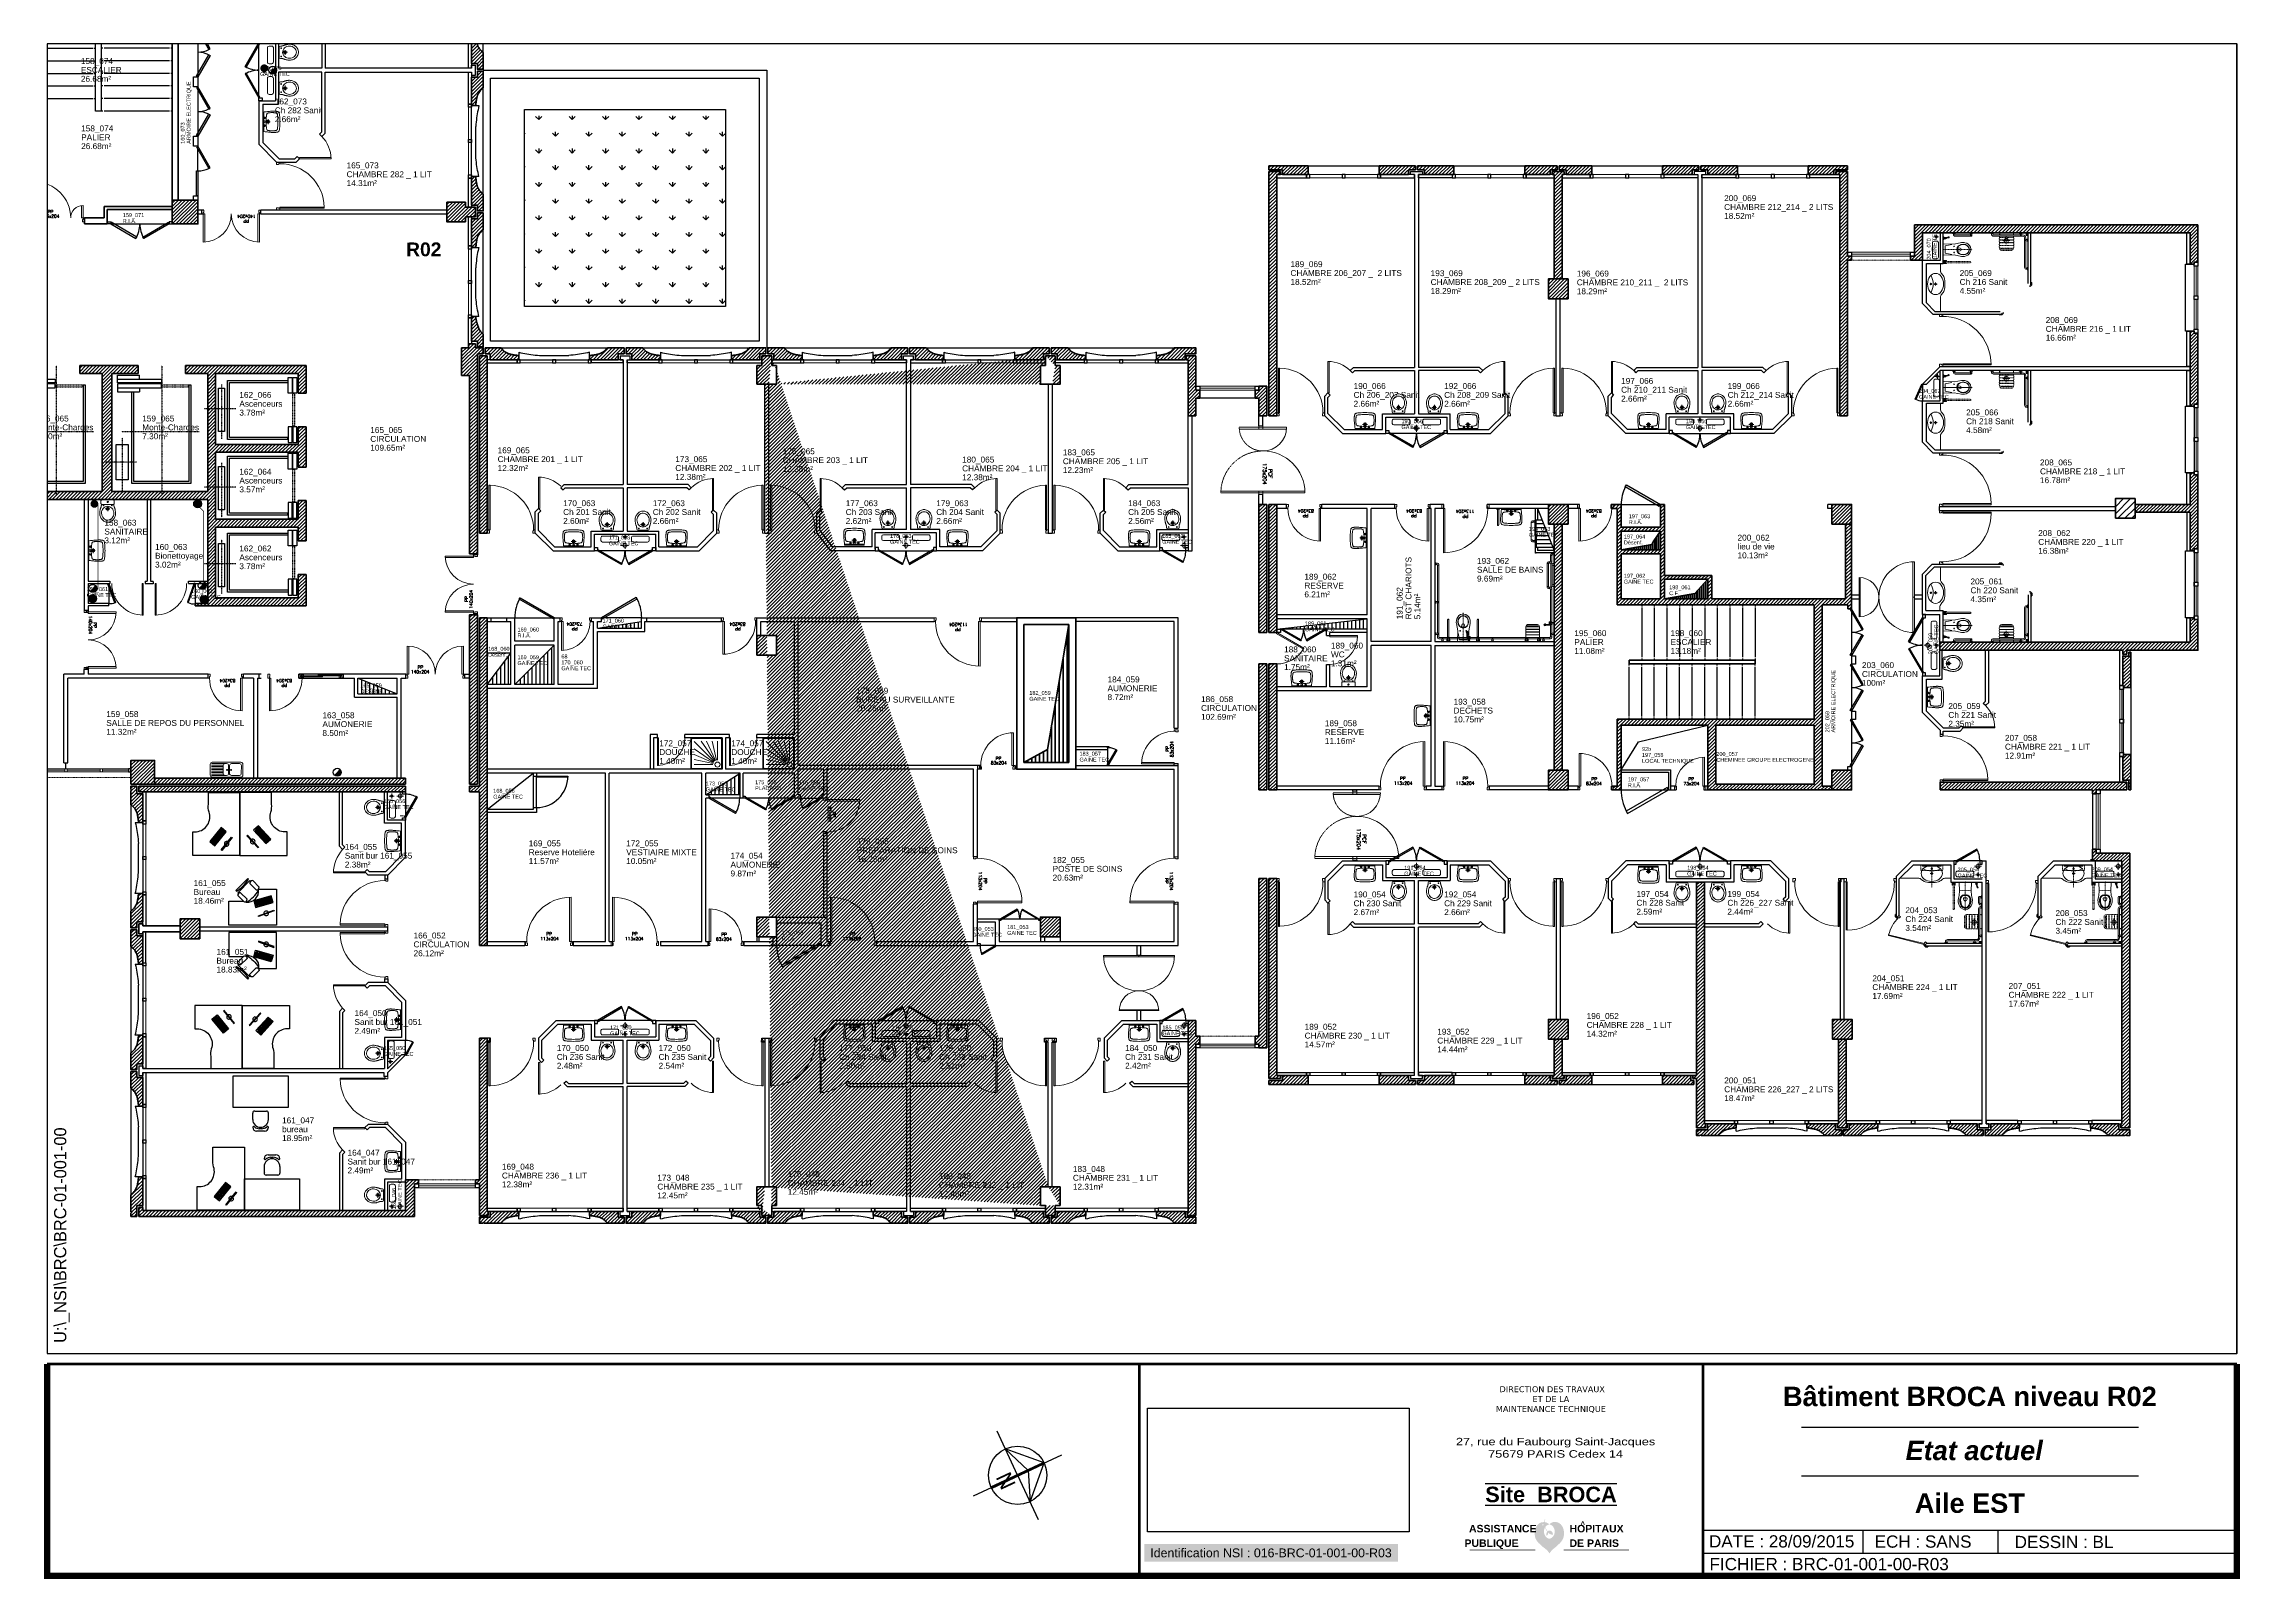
# Paper-space layout 'Aile EST' of a CAD drawing. Header units: millimetres. Extents: x 1 to 412, y 0 to 286.
# The model-space entities are those that its viewports show. They can reach past a viewport. Long polylines and large blocks are cut down to what shows.
import ezdxf
from ezdxf.enums import TextEntityAlignment as Align

# ---------------------------------------------------------------- set-up
doc = ezdxf.new("R2010")
doc.units = ezdxf.units.MM
doc.header["$LTSCALE"] = 0.1
doc.header["$MEASUREMENT"] = 0
for name, pattern in [('AXES2', [1.125, 0.75, -0.125, 0.125, -0.125]), ('CACHÉ', [0.25, 0.125, -0.125]), ('CONTINU', [0]), ('HIDDEN2', [0.1875, 0.125, -0.0625]), ('POINTILLÉS', [0.1, 0.05, -0.05])]:
    doc.linetypes.add(name, pattern=pattern)
doc.layers.get('0').update_dxf_attribs({"linetype": 'CONTINUOUS'})
for name, color, linetype in [('00_Fmult', 7, 'CONTINU'), ('0_Fmult', 7, 'CONTINUOUS'), ('150 Chute Eaux Usées -Eaux Vannes', 7, 'CONTINUOUS'), ('32-Et futur', 30, 'CONTINUOUS'), ('A_ACCÈS', 7, 'CONTINUOUS'), ('A_AGENC', 204, 'CONTINUOUS'), ('A_EQPM', 8, 'CONTINUOUS'), ('A_EQPM_Mobilier', 150, 'CONTINUOUS'), ('A_Etiqu_Gaine', 8, 'CONTINUOUS'), ('A_Etiqu_Gaine_ancien', 8, 'CONTINUOUS'), ('A_Etiqu_Gaine_code', 8, 'CONTINUOUS'), ('A_Etiqu_Local', 8, 'CONTINUOUS'), ('A_HACH_STRUC', 7, 'CONTINUOUS'), ('A_MUR_CLOIS', 7, 'CONTINU'), ('A_MURS_ALÈG', 7, 'CONTINU'), ('A_MURS_CLOI', 7, 'CONTINUOUS'), ('A_VEGETATION', 3, 'CONTINUOUS'), ('maçonnerie', 7, 'CONTINUOUS'), ("Protection d'angle", 7, 'CONTINUOUS'), ('TEXTE', 8, 'CONTINU')]:
    doc.layers.add(name, color=color, linetype=linetype)
for name, color, linetype, lineweight in [('A_CHASS', 4, 'CONTINU', 0), ('A_MURS_STRU', 7, 'CONTINU', 40), ('A_PORT', 8, 'CONTINUOUS', 0), ('A_PORTE', 8, 'CONTINU', 0), ('A_SANI', 5, 'CONTINU', 0)]:
    doc.layers.add(name, color=color, linetype=linetype, lineweight=lineweight)
doc.layers.add('Prj_volet à deplacer', color=7, linetype='CONTINUOUS', true_color=0xc8a6dd)
doc.styles.add('ANN', font='ARIALN.TTF', dxfattribs={"width": 1.5, "height": 0.1})
doc.styles.add('ARIAL', font='arial.ttf')
doc.styles.add('Attribut', font='arial.ttf')
doc.styles.add('ROMANS8', font='romans8', dxfattribs={"height": 10})
doc.styles.add('STYLE1', font='arial.ttf', dxfattribs={"height": 0.5})
doc.styles.add('TEXT_1', font='arial.ttf', dxfattribs={"height": 0.1})
picture_1 = doc.add_image_def('image2.jpg', size_in_pixel=(1122, 531))

# ---------------------------------------------------------------- blocks, each defined once
blk = doc.blocks.new('Rosev_2')
for p, q in [((0, 0), (-0.487, 1.205)), ((-0.292, 0.723), (-0.723, -0.292)), ((-0.285, -0.115), (-0.292, 0.723)), ((1.205, 0.487), (-1.205, -0.487)), ((0.715, 0.311), (-0.712, -0.265)), ((0.731, 0.273), (-0.696, -0.304)), ((0, 0), (0.487, -1.205)), ((-0.723, -0.292), (0.292, -0.723)), ((0.292, -0.723), (-0.285, -0.115))]:
    blk.add_line(p, q)
blk.add_circle((0, 0), 0.78)
at = {"style": 'ARIAL'}
blk.add_text('N', height=0.416, rotation=112, dxfattribs=at).set_placement((0.516, 0.208), align=Align.CENTER)
blk = doc.blocks.new('Logo_AP-HP_2010')
h = blk.add_hatch(color=5)
h.dxf.hatch_style = 1
h.paths.add_polyline_path([(15.26, 3.54, 0.087951), (15.2, 3.58, 0.077698), (15.12, 3.61, 0.03026), (14.91, 3.63, 0.064219), (14.74, 3.62, 0.053297), (14.54, 3.55, -0.035265), (14.4, 3.73, -0.035265), (14.29, 3.92, -0.038017), (14.19, 4.15, -0.033638), (14.14, 4.36, -0.047979), (14.34, 4.58, -0.080912), (14.54, 4.71, -0.061688), (14.85, 4.8, 0.082171), (14.42, 5.12, 0.104414), (14.01, 5.23, 0.004443), (13.97, 5.23, -0.052513), (13.99, 5.44, -0.052513), (14.05, 5.65, -0.024915), (14.09, 5.74, -0.024915), (14.14, 5.82), (14.03, 5.79, 0.023369), (13.99, 5.71, 0.023369), (13.95, 5.63, 0.05238), (13.9, 5.44, 0.05238), (13.89, 5.23, 0.051008), (13.42, 5.19, 0.090273), (13.04, 5.04, 0.070397), (12.64, 4.71, 0.074613), (12.38, 4.31, 0.054663), (12.18, 3.74, 0.057344), (12.13, 3.17, 0.038155), (12.18, 2.55, 0.062487), (12.29, 2.19, 0.038104), (12.54, 1.73, 0.051084), (12.78, 1.42, 0.010974), (13.14, 1.07, 0.010897), (13.51, 0.73, 0.014069), (13.83, 0.47, -0.009376), (14.31, 0.09, -0.043401), (14.53, -0.13, -0.022183), (14.9, -0.61, -0.022183), (15.26, -0.12, -0.043401), (15.47, 0.1, -0.009376), (15.94, 0.49, 0.014069), (16.26, 0.75, 0.010897), (16.62, 1.1, 0.010974), (16.98, 1.46, 0.051084), (17.21, 1.77, 0.038104), (17.45, 2.24, 0.062487), (17.56, 2.6, 0.038155), (17.6, 3.21, 0.057344), (17.53, 3.78, 0.054663), (17.33, 4.35, 0.074613), (17.05, 4.75, 0.070397), (16.66, 5.07, 0.090273), (16.26, 5.22, 0.064201), (15.68, 5.25, 0.104414), (15.27, 5.13, 0.082171), (14.85, 4.8, -0.061688), (15.15, 4.72, -0.080912), (15.36, 4.59, -0.051096), (15.58, 4.36, -0.052273), (15.74, 4.09, -0.097488), (15.87, 3.59, -0.091605), (15.81, 3.04, -0.052863), (15.68, 2.74, -0.047118), (15.47, 2.45, -0.087865), (15.24, 2.26, -0.067468), (14.88, 2.11, -0.067468), (14.52, 2.25, -0.087865), (14.28, 2.43, -0.047118), (14.07, 2.72, -0.052863), (13.93, 3.02, -0.091605), (13.85, 3.57, -0.097488), (13.97, 4.07, -0.037175), (14.08, 4.27, 0.028309), (14.14, 4.06, 0.028309), (14.22, 3.87, 0.032302), (14.35, 3.66, 0.032302), (14.5, 3.47, 0.048008), (14.4, 3.33, 0.048008), (14.34, 3.17, 0.065182), (14.3, 2.94, 0.065182), (14.32, 2.7, 0.05645), (14.42, 2.76, 0.009836), (14.44, 2.78), (14.52, 2.85, 0.112168), (14.62, 3.07, 0.115868), (14.62, 3.31, 0.064855), (14.8, 3.12, 0.064855), (15.02, 2.99, 0.065591), (15.27, 2.92, 0.065591), (15.54, 2.91, 0.07043), (15.49, 3.17, 0.082203), (15.39, 3.37, 0.028832)])
h.paths.add_polyline_path([(13.55, 4.72, -1), (13.78, 4.72, -1)], flags=16)
at = {"color": 5, "const_width": 0.122}
for points in [[(12.27, 0), (0, 0)], [(29.78, 0), (17.51, 0)]]:
    blk.add_lwpolyline(points, dxfattribs=at)
at = {"color": 5, "char_height": 1.4, "attachment_point": 1, "style": 'ARIAL'}
for s, width, insert in [('\\pxqd;{\\fArial|b1|i0|c0|p34;ASSISTANCE}', 10.3743, (-0.15, 4.72)), ('\\pxqd;{\\fArial|b1|i0|c0|p34;HOPITAUX}', 12.471, (18.64, 4.72)), ('\\pxqd;{\\fArial|b1|i0|c0|p34;PUBLIQUE}', 12.2862, (-0.99, 2)), ('\\pxqd;{\\fArial|b1|i0|c0|p34;DE PARIS}', 12.471, (18.64, 2))]:
    blk.add_mtext_dynamic_manual_height_columns(s, width=width, gutter_width=20, heights=[0], dxfattribs=dict(at, insert=insert))
at = {"insert": (20.7, 5.36), "char_height": 1, "width": 5.387, "attachment_point": 1, "style": 'ARIAL'}
blk.add_mtext('{\\fArial|b1|i0|c0|p34;\\C5;^ }', dxfattribs=at)
blk = doc.blocks.new('LOGAPHP_2010')
blk.add_blockref('Logo_AP-HP_2010', (-259.22, -180.76))
blk = doc.blocks.new("Protection d'angle")
at = {"layer": "Protection d'angle", "color": 7}
blk.add_lwpolyline([(-0.01, 0.35, 0, 0, 0), (-0.01, 0.15, 0, 0, 0), (0, 0.15, 0, 0, 0), (0, 0.14, 0, 0, 0), (-0.01, 0.14, 0, 0, 0), (-0.01, 0.04, 0, 0, 0), (0, 0.01, 0, 0, -0.490349), (0.01, -0.01, 0, 0, -0.490349), (-0.01, 0, 0, 0, 0), (-0.04, 0.01, 0, 0, 0), (-0.14, 0.01, 0, 0, 0), (-0.14, 0, 0, 0, 0), (-0.15, 0, 0, 0, 0), (-0.15, 0.01, 0, 0, 0), (-0.35, 0.01, 0.01, 0.01, 0), (-0.36, 0.01, 0.01, 0.01, 1), (-0.36, 0, 0.01, 0.01, 0), (-0.02, -0.02, 0.01, 0.01, 0.413602), (0.02, -0.02, 0.01, 0.01, 0.414214), (0.02, 0.02, 0.01, 0.01, 0), (0, 0.36, 0.01, 0.01, 1), (-0.01, 0.36, 0.01, 0.01, 0), (-0.01, 0.35, 0, 0, 0)], format="xyseb", dxfattribs=at)
blk = doc.blocks.new('A_Etiqu_Local')
at = {"style": 'Attribut', "flags": 1}
for tag, p in [('CODE_HOPITAL', (-0.446, 1.632)), ('CODE_SITE', (-0.446, 1.407)), ('CODE_BATIMENT', (-0.446, 1.182)), ('CODE_SECTEUR', (-0.446, 0.957)), ('CODE_ETAGE', (-0.446, 0.732)), ('SECTEUR_ACTIVITE', (-0.446, -1.068)), ('NOM_NORMALISE', (-0.446, -0.843)), ('VOLUME', (-0.446, -1.518)), ('SOUS_SECTEUR_ACTIVITE', (-0.446, -1.293)), ('SERVICE', (-0.446, -1.743)), ('CODE_UG', (-0.446, -1.968)), ('CODE_UA', (-0.446, -2.193)), ('CODE_POLE', (-0.446, -2.418)), ('OCCUPANT_EXTERNE', (-0.446, -2.643)), ('DISPONIBILITE', (-0.446, -2.868)), ('ACCES_HANDICAPES', (-0.446, -3.093)), ('NATURE_SOL', (-0.446, -3.318)), ('AMIANTE', (-0.446, -3.768)), ('RISQUE_LABORATOIRE', (-0.446, -3.543))]:
    blk.add_attdef(tag, p, '', height=0.15, dxfattribs=at)
at = {"layer": 'A_Etiqu_Local', "style": 'Attribut'}
for tag, p in [('CODE_PIECE', (-0.446, 0.282)), ('NOM_USAGE', (-0.446, 0.057)), ('SURFACE', (-0.446, -0.168))]:
    blk.add_attdef(tag, p, '', height=0.15, dxfattribs=at)
blk = doc.blocks.new('A_Etiqu_Gaine')
at = {"style": 'Attribut', "flags": 1}
for tag, p in [('CODE_HOPITAL', (-0.432, 0.865)), ('CODE_SITE', (-0.432, 0.715)), ('CODE_BATIMENT', (-0.432, 0.565)), ('CODE_SECTEUR', (-0.432, 0.415)), ('CODE_ETAGE', (-0.432, 0.265)), ('SECTEUR_ACTIVITE', (-0.432, -0.485)), ('SOUS_SECTEUR_ACTIVITE', (-0.432, -0.635)), ('NOM_NORMALISE', (-0.432, -0.335)), ('SURFACE', (-0.432, -0.785)), ('CODE_UG', (-0.432, -0.935)), ('CODE_POLE', (-0.432, -1.085)), ('AMIANTE', (-0.432, -1.235))]:
    blk.add_attdef(tag, p, '', height=0.1, dxfattribs=at)
at = {"layer": 'A_Etiqu_Gaine', "style": 'Attribut'}
blk.add_attdef('NOM_USAGE', (-0.432, -0.185), '', height=0.1, dxfattribs=at)
at = {"layer": 'A_Etiqu_Gaine_ancien', "style": 'Attribut'}
blk.add_attdef('CODE_PIECE_ANCIEN', (-0.432, 0.115), '', height=0.1, dxfattribs=at)
at = {"layer": 'A_Etiqu_Gaine_code', "style": 'Attribut'}
blk.add_attdef('CODE_PIECE', (-0.432, -0.035), '', height=0.1, dxfattribs=at)
blk = doc.blocks.new('-P175bt10')
at = {"layer": 'A_PORT', "linetype": 'Continuous'}
for p, q in [((0.041, 1.167), (0.041, 0.1)), ((0.087, 1.166), (0.087, 0.1)), ((1.662, 0.699), (1.662, 0.1)), ((1.709, 0.701), (1.709, 0.1)), ((0, 0.1), (0, 0)), ((0, 0.1), (0.041, 0.1)), ((0.041, 0.1), (0.087, 0.1)), ((0.041, 0.1), (0.041, 0.053)), ((0.041, -0.967), (0.041, 0.1)), ((0.087, -0.966), (0.087, 0.1)), ((1.662, 0.1), (1.709, 0.1)), ((1.662, -0.499), (1.662, 0.1)), ((1.709, 0.1), (1.709, 0.053)), ((1.75, 0.1), (1.709, 0.1)), ((1.709, -0.501), (1.709, 0.1)), ((1.75, 0.1), (1.75, 0))]:
    blk.add_line(p, q, dxfattribs=at)
at = {"layer": 'A_PORT'}
for p, q in [((0, 0), (0.087, 0)), ((1.75, 0), (1.662, 0))]:
    blk.add_line(p, q, dxfattribs=at)
at = {"layer": 'A_PORT', "linetype": 'Continuous'}
for centre, radius, start, end in [((0.041, 0.1), 1.067, 0, 90), ((1.709, 0.1), 0.601, 90, 180)]:
    blk.add_arc(centre, radius, start, end, dxfattribs=at)
at = {"layer": 'A_PORT', "linetype": 'CACHÉ'}
for centre, radius, start, end in [((0.041, 0.1), 1.067, 270, 0), ((1.709, 0.1), 0.601, 180, 270)]:
    blk.add_arc(centre, radius, start, end, dxfattribs=at)
at = {"layer": 'A_PORT', "linetype": 'Continuous', "style": 'ROMANS8'}
for tag, p in [('175X204', (0.527, 0.102)), ('PCF', (0.537, 0.245))]:
    blk.add_attdef(tag, text='', height=0.0933, dxfattribs=at).set_placement(p, align=Align.CENTER)
blk = doc.blocks.new('P140bt10')
for p, q in [((0.035, 0.815), (0.035, 0.1)), ((0.075, 0.814), (0.075, 0.1)), ((1.425, 0.814), (1.425, 0.1)), ((1.465, 0.815), (1.465, 0.1)), ((0, 0.1), (0, 0)), ((0, 0.1), (0.035, 0.1)), ((0, 0), (0.05, 0)), ((0.035, 0.1), (0.075, 0.1)), ((0.035, 0.1), (0.035, 0.06)), ((0.035, 0.06), (0.05, 0.06)), ((0.05, 0.06), (0.05, 0)), ((1.465, 0.1), (1.425, 0.1)), ((1.465, 0.06), (1.45, 0.06)), ((1.45, 0.06), (1.45, 0)), ((1.5, 0), (1.45, 0)), ((1.465, 0.1), (1.465, 0.06)), ((1.5, 0.1), (1.465, 0.1)), ((1.5, 0.1), (1.5, 0))]:
    blk.add_line(p, q)
for centre, start, end in [((0.035, 0.1), 0, 90), ((1.465, 0.1), 90, 180)]:
    blk.add_arc(centre, 0.715, start, end)
at = {"style": 'ROMANS8'}
for tag, p in [('DEF', (0.372, 0.239)), ('DIM', (0.367, 0.122))]:
    blk.add_attdef(tag, text='', height=0.08, dxfattribs=at).set_placement(p, align=Align.CENTER)
blk = doc.blocks.new('P120-90bt10')
for p, q in [((0.035, 1.015), (0.035, 0.1)), ((0.075, 1.014), (0.075, 0.1)), ((0, 0.1), (0, 0)), ((0, 0.1), (0.035, 0.1)), ((0, 0), (0.05, 0)), ((0.035, 0.1), (0.075, 0.1)), ((0.035, 0.1), (0.035, 0.06)), ((0.035, 0.06), (0.05, 0.06)), ((0.05, 0.06), (0.05, 0)), ((1.225, 0.412), (1.225, 0.1)), ((1.225, 0.1), (1.265, 0.1)), ((1.25, 0.06), (1.25, 0)), ((1.265, 0.06), (1.25, 0.06)), ((1.3, 0), (1.25, 0)), ((1.265, 0.415), (1.265, 0.1)), ((1.3, 0.1), (1.265, 0.1)), ((1.265, 0.1), (1.265, 0.06)), ((1.3, 0.1), (1.3, 0))]:
    blk.add_line(p, q)
for centre, radius, start, end in [((0.035, 0.1), 0.915, 0, 90), ((1.265, 0.1), 0.315, 90, 180)]:
    blk.add_arc(centre, radius, start, end)
at = {"style": 'ROMANS8'}
for tag, p in [('DEF', (0.435, 0.217)), ('DIM', (0.427, 0.103))]:
    blk.add_attdef(tag, text='', height=0.08, dxfattribs=at).set_placement(p, align=Align.CENTER)
blk = doc.blocks.new('P80bt10')
for p, q in [((0.035, 0.93), (0.035, 0.1)), ((0.075, 0.929), (0.075, 0.1)), ((0, 0.1), (0, 0)), ((0, 0.1), (0.035, 0.1)), ((0, 0), (0.05, 0)), ((0.035, 0.1), (0.075, 0.1)), ((0.035, 0.1), (0.035, 0.06)), ((0.035, 0.06), (0.05, 0.06)), ((0.05, 0.06), (0.05, 0)), ((0.865, 0.06), (0.85, 0.06)), ((0.85, 0.06), (0.85, 0)), ((0.9, 0), (0.85, 0)), ((0.865, 0.1), (0.865, 0.06)), ((0.9, 0.1), (0.865, 0.1)), ((0.9, 0.1), (0.9, 0))]:
    blk.add_line(p, q)
blk.add_arc((0.035, 0.1), 0.83, 0, 90)
at = {"style": 'ROMANS8'}
for tag, p in [('DEF', (0.416, 0.239)), ('DIM', (0.409, 0.124))]:
    blk.add_attdef(tag, text='', height=0.08, dxfattribs=at).set_placement(p, align=Align.CENTER)
blk = doc.blocks.new('BATI-10')
for p, q in [((0, 0.1), (0, 0)), ((0, 0.1), (0.035, 0.1)), ((0, 0), (0.05, 0)), ((0.035, 0.1), (0.035, 0.06)), ((0.035, 0.06), (0.05, 0.06)), ((0.05, 0.06), (0.05, 0))]:
    blk.add_line(p, q)
blk = doc.blocks.new('P110bt10')
for p, q in [((0.035, 1.23), (0.035, 0.1)), ((0.075, 1.229), (0.075, 0.1)), ((0.035, 0.1), (0.075, 0.1))]:
    blk.add_line(p, q)
blk.add_arc((0.035, 0.1), 1.13, 0, 90)
blk.add_blockref('BATI-10', (0, 0))
at = {"xscale": -1}
blk.add_blockref('BATI-10', (1.2, 0), dxfattribs=at)
at = {"style": 'ROMANS8'}
for tag, p in [('DEF', (0.595, 0.256)), ('DIM', (0.586, 0.134))]:
    blk.add_attdef(tag, text='', height=0.08, dxfattribs=at).set_placement(p, align=Align.CENTER)
blk = doc.blocks.new('P70bt10')
for p, q in [((0.035, 0.83), (0.035, 0.1)), ((0.075, 0.829), (0.075, 0.1)), ((0, 0.1), (0, 0)), ((0, 0.1), (0.035, 0.1)), ((0, 0), (0.05, 0)), ((0.035, 0.1), (0.075, 0.1)), ((0.035, 0.1), (0.035, 0.06)), ((0.035, 0.06), (0.05, 0.06)), ((0.05, 0.06), (0.05, 0)), ((0.75, 0.06), (0.75, 0)), ((0.765, 0.06), (0.75, 0.06)), ((0.8, 0), (0.75, 0)), ((0.8, 0.1), (0.765, 0.1)), ((0.765, 0.1), (0.765, 0.06)), ((0.8, 0.1), (0.8, 0))]:
    blk.add_line(p, q)
blk.add_arc((0.035, 0.1), 0.73, 0, 90)
at = {"style": 'ROMANS8'}
for tag, p in [('DEF', (0.372, 0.239)), ('DIM', (0.367, 0.122))]:
    blk.add_attdef(tag, text='', height=0.08, dxfattribs=at).set_placement(p, align=Align.CENTER)
blk = doc.blocks.new('Chaise de bureau')
at = {"layer": 'A_EQPM', "linetype": 'Continuous'}
for p, q in [((-8.5, 0), (-8.5, -1)), ((-8.5, 0), (8.5, 0)), ((8.5, 0), (8.5, -1)), ((-10.5, -5), (-10.5, -14)), ((-8.5, -3), (-8.5, -4)), ((-8.5, -3), (8.5, -3)), ((-8.5, -15), (-8.5, -16)), ((-6.5, -14), (-6.5, -5)), ((-2, -3), (-2, -1.9355)), ((2, -1.9576), (2, -3)), ((6.5, -5), (6.5, -14)), ((8.5, -3), (8.5, -4)), ((8.5, -15), (8.5, -16)), ((10.5, -14), (10.5, -5))]:
    blk.add_line(p, q, dxfattribs=at)
for centre, radius, start, end in [((-8.5, -6.5), 2.5, 36.8699, 143.1301), ((-8.5, -12.5), 2.5, 216.8699, 323.1301), ((0, 34.625), 36.625, 256.5803, 283.4197), ((0, 19.625), 36.625, 256.5803, 283.4197), ((8.5, -6.5), 2.5, 36.8699, 143.1301), ((8.5, -12.5), 2.5, 216.8699, 323.1301)]:
    blk.add_arc(centre, radius, start, end, dxfattribs=at)
blk = doc.blocks.new('CHAISE 02P')
at = {"color": 0}
for p, q in [((-20, 21.3), (-20, 5)), ((15, 0), (-15, 0)), ((-10, 51.3), (10, 51.3)), ((-2.5, 41.1), (-2.5, 45)), ((-2.5, 45), (2.5, 45)), ((2.5, 41.1), (2.5, 45)), ((20, 21.3), (20, 5))]:
    blk.add_line(p, q, dxfattribs=at)
for centre, radius, start, end in [((-10, 41.3), 10, 90, 180), ((-17.7, 41.5), 2.27, 186.0435, 329.7682), ((0, 21.3), 20, 90, 180), ((-15, 5), 5, 180, 270), ((-2.6, 23.8), 21.2, 89.8318, 128.6784), ((0, 21.3), 20, 0, 90), ((2.6, 23.8), 21.2, 51.3216, 90.1682), ((10, 41.3), 10, 0, 90), ((15, 5), 5, 270, 0), ((17.7, 41.5), 2.27, 210.2318, 353.9565)]:
    blk.add_arc(centre, radius, start, end, dxfattribs=at)

msp = doc.modelspace()

# ---------------------------------------------------------------- hatches: boundary and pattern name
at = {"layer": '150 Chute Eaux Usées -Eaux Vannes', "linetype": 'Continuous'}
for points in [[(161.636, 74.597, 1), (161.836, 74.597, 1)], [(161.878, 74.477, 0.673684), (162.05, 74.547, 0.229561), (162.012, 74.625)], [(157.322, 63.536, 1), (157.522, 63.536, 1)], [(159.944, 63.536, 1), (160.144, 63.536, 1)], [(157.308, 61.32, 0.673684), (157.48, 61.39, 0.229561), (157.442, 61.468)], [(160.089, 61.393, 0.673684), (160.261, 61.463, 0.229561), (160.223, 61.541)], [(157.278, 61.13, 1), (157.478, 61.13, 1)], [(160.108, 61.112, 1), (160.308, 61.112, 1)], [(163.518, 56.653, 0.673684), (163.69, 56.722, 0.229561), (163.652, 56.801)]]:
    msp.add_hatch(color=8, dxfattribs=at).paths.add_polyline_path(points)
at = {"layer": 'A_HACH_STRUC'}
h = msp.add_hatch(dxfattribs=at)
h.set_pattern_fill('ANSI31', color=8, scale=0.5, angle=359.7696, style=0)
h.set_pattern_definition([(44.7696, (166.99984, 74.57152), (-0.044016, 0.0443715), [])])
h.paths.add_polyline_path([(167.3, 74.997), (167.275, 75.017), (167.253, 75.037), (167.234, 75.056), (167.218, 75.074), (167.204, 75.093), (167.192, 75.11), (167.182, 75.127), (167.173, 75.144), (167.165, 75.159), (167.159, 75.175), (167.156, 75.182), (167.153, 75.19), (167.15, 75.197), (167.148, 75.205), (167.145, 75.212), (167.143, 75.22), (167.141, 75.228), (167.138, 75.237), (167.136, 75.246), (167.134, 75.255), (167.13, 75.276), (167.126, 75.297), (167.122, 75.32), (167.119, 75.343), (167.115, 75.365), (167.112, 75.386), (167.109, 75.406), (167.107, 75.423), (167.105, 75.437), (167.103, 75.447), (167, 75.447), (167, 75.407), (167, 75.407), (167, 74.721), (167.15, 74.721), (167.15, 74.572), (167.3, 74.572)])
h = msp.add_hatch(dxfattribs=at)
h.set_pattern_fill('ANSI31', color=8, scale=0.5, angle=359.7696, style=0)
h.set_pattern_definition([(44.7696, (166.99984, 73.64652), (-0.044016, 0.0443715), [])])
h.paths.add_polyline_path([(167.3, 74.522), (167.15, 74.522), (167.15, 74.372), (167, 74.372), (167, 73.647), (167.103, 73.647), (167.105, 73.656), (167.107, 73.67), (167.109, 73.687), (167.112, 73.707), (167.115, 73.728), (167.119, 73.75), (167.122, 73.773), (167.126, 73.796), (167.13, 73.818), (167.134, 73.838), (167.136, 73.847), (167.138, 73.856), (167.141, 73.865), (167.143, 73.873), (167.145, 73.881), (167.148, 73.888), (167.15, 73.896), (167.153, 73.903), (167.156, 73.911), (167.159, 73.918), (167.165, 73.934), (167.173, 73.949), (167.182, 73.966), (167.192, 73.983), (167.204, 74), (167.218, 74.019), (167.234, 74.037), (167.253, 74.056), (167.275, 74.076), (167.3, 74.097)])
h = msp.add_hatch(dxfattribs=at)
h.set_pattern_fill('ANSI31', color=8, scale=0.5, angle=359.7696, style=0)
h.set_pattern_definition([(44.7696, (187.24988, 71.8958), (-0.044016, 0.0443715), [])])
h.paths.add_polyline_path([(188.25, 72.121), (187.25, 72.121), (187.25, 72.021), (187.6, 72.021), (187.6, 71.896), (188.25, 71.896)])
h = msp.add_hatch(dxfattribs=at)
h.set_pattern_fill('ANSI31', color=8, scale=0.5, angle=359.7696, style=0)
h.set_pattern_definition([(44.7696, (187.24988, 65.77093), (-0.0440161, 0.04437154), [])])
h.paths.add_polyline_path([(187.45, 71.816), (187.45, 71.816), (187.45, 71.896), (187.55, 71.896), (187.55, 71.971), (187.45, 71.971), (187.25, 71.971), (187.25, 65.771), (187.45, 65.771)])
h = msp.add_hatch(dxfattribs=at)
h.set_pattern_fill('ANSI31', color=8, scale=0.5, angle=359.7696, style=0)
h.set_pattern_definition([(44.7696, (190.0499, 71.8958), (-0.044016, 0.0443715), [])])
h.paths.add_polyline_path([(190.8, 72.021), (190.975, 72.021), (190.975, 72.121), (190.05, 72.121), (190.05, 71.896), (190.8, 71.896)])
h.paths.add_polyline_path([(191.95, 72.121), (191.025, 72.121), (191.025, 72.021), (191.2, 72.021), (191.2, 71.896), (191.91, 71.896), (191.95, 71.896)])
h = msp.add_hatch(dxfattribs=at)
h.set_pattern_fill('ANSI31', color=8, scale=0.5, angle=359.7696, style=0)
h.set_pattern_definition([(44.7696, (193.74999, 71.8958), (-0.044016, 0.0443715), [])])
h.paths.add_polyline_path([(194.575, 72.121), (193.75, 72.121), (193.75, 71.896), (194.4, 71.896), (194.4, 72.021), (194.575, 72.021)])
h.paths.add_polyline_path([(195.45, 72.121), (194.625, 72.121), (194.625, 72.021), (194.8, 72.021), (194.8, 71.896), (195.45, 71.896)])
h = msp.add_hatch(dxfattribs=at)
h.set_pattern_fill('ANSI31', color=8, scale=0.5, angle=359.7696, style=0)
h.set_pattern_definition([(44.7696, (194.44988, 69.246185), (-0.0440161, 0.0443715), [])])
h.paths.add_polyline_path([(194.7, 71.816), (194.7, 71.816), (194.7, 71.896), (194.75, 71.896), (194.75, 71.971), (194.45, 71.971), (194.45, 71.896), (194.5, 71.896), (194.5, 71.896), (194.5, 69.246), (194.7, 69.246)])
h = msp.add_hatch(dxfattribs=at)
h.set_pattern_fill('ANSI31', color=8, scale=0.5, angle=359.7696, style=0)
h.set_pattern_definition([(44.7696, (197.25015, 71.8958), (-0.044016, 0.0443715), [])])
h.paths.add_polyline_path([(198.175, 72.121), (197.25, 72.121), (197.25, 71.896), (198, 71.896), (198, 72.021), (198.175, 72.021)])
h.paths.add_polyline_path([(199.15, 72.121), (198.225, 72.121), (198.225, 72.021), (198.4, 72.021), (198.4, 71.896), (199.109, 71.896), (199.11, 71.897), (199.11, 71.896), (199.15, 71.896)])
h = msp.add_hatch(dxfattribs=at)
h.set_pattern_fill('ANSI31', color=8, scale=0.5, angle=359.7696, style=0)
h.set_pattern_definition([(44.7696, (200.95005, 71.8958), (-0.044016, 0.0443715), [])])
h.paths.add_polyline_path([(201.6, 72.021), (201.95, 72.021), (201.95, 72.121), (200.95, 72.121), (200.95, 71.896), (201.6, 71.896)])
h = msp.add_hatch(dxfattribs=at)
h.set_pattern_fill('ANSI31', color=8, scale=0.5, angle=359.7696, style=0)
h.set_pattern_definition([(44.7696, (201.64988, 65.77093), (-0.0440161, 0.04437154), [])])
h.paths.add_polyline_path([(201.95, 71.971), (201.65, 71.971), (201.65, 71.896), (201.75, 71.896), (201.75, 71.816), (201.75, 71.386), (201.75, 65.771), (201.95, 65.771), (201.95, 67.021), (201.95, 69.721), (202.05, 69.721), (202.05, 69.829), (201.95, 69.829), (201.95, 69.929)])
h = msp.add_hatch(dxfattribs=at)
h.set_pattern_fill('ANSI31', color=8, scale=0.5, angle=359.7696, style=0)
h.set_pattern_definition([(44.7696, (166.99984, 70.97154), (-0.044016, 0.0443715), [])])
h.paths.add_polyline_path([(167.253, 71.437), (167.234, 71.456), (167.218, 71.474), (167.204, 71.493), (167.192, 71.51), (167.182, 71.527), (167.173, 71.544), (167.165, 71.559), (167.159, 71.575), (167.156, 71.582), (167.153, 71.59), (167.15, 71.597), (167.148, 71.605), (167.145, 71.612), (167.143, 71.62), (167.141, 71.628), (167.138, 71.637), (167.136, 71.646), (167.134, 71.655), (167.13, 71.676), (167.126, 71.697), (167.122, 71.72), (167.119, 71.743), (167.115, 71.765), (167.112, 71.786), (167.109, 71.806), (167.107, 71.823), (167.105, 71.837), (167.103, 71.847), (167, 71.847), (167, 71.121), (167.15, 71.121), (167.15, 70.972), (167.3, 70.972), (167.3, 71.397), (167.275, 71.417)])
h = msp.add_hatch(dxfattribs=at)
h.set_pattern_fill('ANSI31', color=8, scale=0.5, angle=359.7696, style=0)
h.set_pattern_definition([(44.7696, (159.399874, 70.64618), (-0.044016, 0.0443715), [])])
h.paths.add_polyline_path([(160.05, 71.246), (159.937, 71.246), (159.55, 71.246), (159.4, 71.246), (159.4, 71.074), (159.4, 70.696), (159.4, 70.696), (159.4, 70.646), (160.05, 70.646)])
h = msp.add_hatch(dxfattribs=at)
h.set_pattern_fill('ANSI31', color=8, scale=0.5, angle=359.7696, style=0)
h.set_pattern_definition([(44.7696, (166.374846, 70.69618), (-0.044016, 0.0443715), [])])
h.paths.add_polyline_path([(167.1, 71.071), (166.85, 71.071), (166.85, 71.196), (166.375, 71.196), (166.375, 70.996), (166.375, 70.896), (166.375, 70.696), (166.85, 70.696), (166.85, 70.822), (167.1, 70.822)])
h = msp.add_hatch(dxfattribs=at)
h.set_pattern_fill('ANSI31', color=8, scale=0.5, angle=359.7696, style=0)
h.set_pattern_definition([(44.7696, (166.999865, 70.04652), (-0.044016, 0.0443715), [])])
h.paths.add_polyline_path([(167.3, 70.922), (167.15, 70.922), (167.15, 70.772), (167, 70.772), (167, 70.087), (167, 70.047), (167.106, 70.047), (167.112, 70.08), (167.115, 70.102), (167.119, 70.128), (167.122, 70.154), (167.126, 70.182), (167.13, 70.208), (167.134, 70.232), (167.136, 70.243), (167.138, 70.253), (167.141, 70.263), (167.143, 70.272), (167.145, 70.28), (167.148, 70.288), (167.15, 70.296), (167.153, 70.303), (167.156, 70.311), (167.159, 70.318), (167.165, 70.334), (167.173, 70.349), (167.182, 70.366), (167.192, 70.383), (167.204, 70.4), (167.218, 70.419), (167.234, 70.437), (167.253, 70.456), (167.275, 70.476), (167.3, 70.497)])
h = msp.add_hatch(dxfattribs=at)
h.set_pattern_fill('ANSI31', color=8, scale=0.5, angle=359.7696, style=0)
h.set_pattern_definition([(44.7696, (203.549876, 69.621125), (-0.0440161, 0.04437154), [])])
h.paths.add_polyline_path([(210.849, 70.621), (203.65, 70.621), (203.65, 69.929), (203.65, 69.929), (203.65, 69.829), (203.55, 69.829), (203.55, 69.721), (203.85, 69.721), (203.85, 70.421), (207.259, 70.421), (207.259, 70.421), (209.584, 70.421), (210.649, 70.421), (210.649, 69.621), (210.749, 69.621), (210.749, 69.671), (210.849, 69.671), (210.849, 70.45)])
h.paths.add_polyline_path([(204.24, 69.708), (204.24, 70.513), (204.085, 70.513), (204.085, 69.708)], flags=25)
h = msp.add_hatch(dxfattribs=at)
h.set_pattern_fill('ANSI31', color=8, scale=0.5, angle=359.76959, style=0)
h.paths.add_polyline_path([(201.55, 63.021), (201.55, 63.521), (202.05, 63.521), (202.05, 63.021)])
h.paths.add_polyline_path([(201.55, 56.271), (201.55, 56.771), (202.05, 56.771), (202.05, 56.271)])
h.paths.add_polyline_path([(174.75, 59.696), (174.25, 59.696), (174.25, 60.196), (174.75, 60.196)], flags=17)
h.paths.add_polyline_path([(181.45, 52.546), (181.45, 53.046), (181.95, 53.046), (181.95, 52.546)], flags=17)
h.paths.add_polyline_path([(174.75, 52.546), (174.25, 52.546), (174.25, 53.046), (174.75, 53.046)], flags=17)
h.paths.add_polyline_path([(201.716, 49.946), (201.916, 49.946), (202.066, 49.946), (202.066, 50.446), (201.566, 50.446), (201.566, 49.946)])
h.paths.add_polyline_path([(194.5, 49.946), (194.7, 49.946), (194.85, 49.946), (194.85, 50.446), (194.35, 50.446), (194.35, 49.946)])
h.paths.add_polyline_path([(194.5, 69.246), (194.7, 69.246), (194.85, 69.246), (194.85, 68.746), (194.35, 68.746), (194.35, 69.246)])
edge = h.paths.add_edge_path()
edge.add_line((181.65, 66.571), (181.75, 66.571))
edge.add_line((174.45, 66.571), (174.55, 66.571))
edge.add_line((181.825, 67.296), (181.825, 67.046))
edge.add_line((181.575, 67.296), (181.825, 67.296))
edge.add_line((181.575, 67.296), (181.575, 67.046))
edge.add_line((181.45, 67.046), (181.575, 67.046))
edge.add_line((181.45, 67.046), (181.45, 66.571))
edge.add_line((181.45, 66.571), (181.65, 66.571))
edge.add_line((181.95, 67.046), (181.825, 67.046))
edge.add_line((181.75, 66.571), (181.95, 66.571))
edge.add_line((181.95, 66.571), (181.95, 67.046))
edge.add_line((174.75, 67.046), (174.625, 67.046))
edge.add_line((174.625, 67.296), (174.625, 67.046))
edge.add_line((174.55, 66.571), (174.75, 66.571))
edge.add_line((174.75, 66.571), (174.75, 67.046))
edge.add_line((174.375, 67.296), (174.375, 67.046))
edge.add_line((174.25, 67.046), (174.375, 67.046))
edge.add_line((174.25, 67.046), (174.25, 66.571))
edge.add_line((174.25, 66.571), (174.45, 66.571))
edge.add_line((174.375, 67.296), (174.625, 67.296))
edge.add_line((181.65, 46.196), (181.95, 46.196))
edge.add_line((181.95, 46.196), (181.95, 45.721))
edge.add_line((181.45, 45.721), (181.45, 46.196))
edge.add_line((181.45, 46.196), (181.65, 46.196))
edge.add_line((181.95, 45.721), (181.825, 45.721))
edge.add_line((181.825, 45.471), (181.825, 45.721))
edge.add_line((181.575, 45.471), (181.825, 45.471))
edge.add_line((181.575, 45.471), (181.575, 45.721))
edge.add_line((181.45, 45.721), (181.575, 45.721))
edge.add_line((174.45, 46.196), (174.75, 46.196))
edge.add_line((174.75, 46.196), (174.75, 45.721))
edge.add_line((174.75, 45.721), (174.625, 45.721))
edge.add_line((174.625, 45.471), (174.625, 45.721))
edge.add_line((174.25, 45.721), (174.25, 46.196))
edge.add_line((174.25, 46.196), (174.45, 46.196))
edge.add_line((174.375, 45.471), (174.375, 45.721))
edge.add_line((174.25, 45.721), (174.375, 45.721))
edge.add_line((174.375, 45.471), (174.625, 45.471))
h = msp.add_hatch(dxfattribs=at)
h.set_pattern_fill('ANSI31', color=8, scale=0.5, angle=359.7696, style=0)
h.set_pattern_definition([(44.77, (166.99984, 67.52118), (-0.044016, 0.0443715), [])])
h.paths.add_polyline_path([(167.3, 67.846), (167.275, 67.867), (167.254, 67.888), (167.236, 67.908), (167.221, 67.928), (167.208, 67.948), (167.198, 67.967), (167.189, 67.986), (167.181, 68.004), (167.175, 68.022), (167.169, 68.038), (167.164, 68.054), (167.159, 68.069), (167.154, 68.083), (167.15, 68.097), (167.146, 68.11), (167.142, 68.123), (167.138, 68.136), (167.135, 68.149), (167.131, 68.162), (167.128, 68.175), (167.125, 68.188), (167.122, 68.202), (167.119, 68.216), (167.116, 68.229), (167.113, 68.242), (167.111, 68.255), (167.109, 68.267), (167.106, 68.278), (167.104, 68.288), (167.103, 68.296), (167, 68.296), (167, 68.256), (167, 67.671), (167.15, 67.671), (167.15, 67.521), (167.3, 67.521)])
h = msp.add_hatch(dxfattribs=at)
h.set_pattern_fill('ANSI31', color=8, scale=0.5, angle=359.7696, style=0)
h.set_pattern_definition([(44.7696, (166.74986, 62.27107), (-0.0440161, 0.04437154), [])])
h.paths.add_polyline_path([(167.15, 67.346), (167.3, 67.346), (167.3, 67.496), (167.1, 67.496), (167.1, 67.596), (166.923, 67.596), (166.92, 67.593), (166.92, 67.496), (166.75, 67.496), (166.75, 66.796), (166.95, 66.796), (166.95, 62.271), (167.15, 62.271)])
h = msp.add_hatch(dxfattribs=at)
h.set_pattern_fill('ANSI31', color=8, scale=0.5, angle=359.7696, style=0)
h.set_pattern_definition([(44.7696, (167.350205, 67.19617), (-0.044016, 0.0443715), [])])
h.paths.add_polyline_path([(167.991, 67.335), (167.982, 67.337), (167.974, 67.339), (167.966, 67.342), (167.958, 67.344), (167.951, 67.347), (167.944, 67.349), (167.936, 67.352), (167.929, 67.355), (167.913, 67.362), (167.897, 67.369), (167.881, 67.378), (167.864, 67.388), (167.846, 67.4), (167.828, 67.414), (167.81, 67.431), (167.79, 67.45), (167.771, 67.471), (167.75, 67.496), (167.35, 67.496), (167.35, 67.346), (167.475, 67.346), (167.475, 67.196), (168.2, 67.196), (168.2, 67.299), (168.19, 67.301), (168.176, 67.303), (168.159, 67.306), (168.14, 67.308), (168.119, 67.312), (168.096, 67.315), (168.074, 67.319), (168.051, 67.322), (168.029, 67.326), (168.009, 67.33), (168, 67.333)])
h = msp.add_hatch(dxfattribs=at)
h.set_pattern_fill('ANSI31', color=8, scale=0.5, angle=359.7696, style=0)
h.set_pattern_definition([(44.7696, (170.00019, 67.19617), (-0.044016, 0.0443715), [])])
h.paths.add_polyline_path([(170.725, 67.346), (170.875, 67.346), (170.875, 67.496), (170.45, 67.496), (170.43, 67.471), (170.41, 67.45), (170.391, 67.431), (170.372, 67.414), (170.354, 67.4), (170.337, 67.388), (170.32, 67.378), (170.303, 67.369), (170.287, 67.362), (170.272, 67.355), (170.264, 67.352), (170.257, 67.349), (170.249, 67.347), (170.242, 67.344), (170.234, 67.342), (170.226, 67.339), (170.218, 67.337), (170.21, 67.335), (170.201, 67.333), (170.191, 67.33), (170.171, 67.326), (170.149, 67.322), (170.127, 67.319), (170.104, 67.315), (170.082, 67.312), (170.06, 67.308), (170.041, 67.306), (170.024, 67.303), (170.01, 67.301), (170, 67.299), (170, 67.196), (170.04, 67.196), (170.725, 67.196)])
h = msp.add_hatch(dxfattribs=at)
h.set_pattern_fill('ANSI31', color=8, scale=0.5, angle=359.7696, style=0)
h.set_pattern_definition([(44.7696, (170.9252, 67.19617), (-0.044016, 0.0443715), [])])
h.paths.add_polyline_path([(171.776, 67.303), (171.759, 67.306), (171.74, 67.308), (171.719, 67.312), (171.696, 67.315), (171.674, 67.319), (171.651, 67.322), (171.629, 67.326), (171.609, 67.33), (171.6, 67.333), (171.591, 67.335), (171.582, 67.337), (171.574, 67.339), (171.566, 67.342), (171.558, 67.344), (171.551, 67.347), (171.543, 67.349), (171.536, 67.352), (171.529, 67.355), (171.513, 67.362), (171.497, 67.369), (171.481, 67.378), (171.464, 67.388), (171.446, 67.4), (171.428, 67.414), (171.41, 67.431), (171.39, 67.45), (171.371, 67.471), (171.35, 67.496), (170.925, 67.496), (170.925, 67.346), (171.075, 67.346), (171.075, 67.196), (171.8, 67.196), (171.8, 67.296), (171.8, 67.299), (171.79, 67.301)])
h = msp.add_hatch(dxfattribs=at)
h.set_pattern_fill('ANSI31', color=8, scale=0.5, angle=359.7696, style=0)
h.set_pattern_definition([(44.7696, (173.60019, 67.19617), (-0.044016, 0.0443715), [])])
h.paths.add_polyline_path([(174.325, 67.346), (174.475, 67.346), (174.475, 67.496), (174.05, 67.496), (174.03, 67.471), (174.01, 67.45), (173.991, 67.431), (173.972, 67.414), (173.954, 67.4), (173.937, 67.388), (173.92, 67.378), (173.903, 67.369), (173.887, 67.362), (173.872, 67.355), (173.864, 67.352), (173.857, 67.349), (173.849, 67.347), (173.842, 67.344), (173.834, 67.342), (173.826, 67.339), (173.818, 67.337), (173.81, 67.335), (173.801, 67.333), (173.791, 67.33), (173.771, 67.326), (173.749, 67.322), (173.727, 67.319), (173.704, 67.315), (173.682, 67.312), (173.66, 67.308), (173.641, 67.306), (173.624, 67.303), (173.61, 67.301), (173.6, 67.299), (173.6, 67.196), (174.325, 67.196)])
h = msp.add_hatch(dxfattribs=at)
h.set_pattern_fill('ANSI31', color=8, scale=0.5, angle=359.7696, style=0)
h.set_pattern_definition([(44.7696, (174.52521, 67.19617), (-0.044016, 0.0443715), [])])
h.paths.add_polyline_path([(175.129, 67.355), (175.117, 67.36), (175.105, 67.366), (175.092, 67.371), (175.079, 67.378), (175.066, 67.385), (175.052, 67.394), (175.038, 67.405), (175.022, 67.417), (175.006, 67.432), (174.989, 67.45), (174.97, 67.472), (174.95, 67.496), (174.525, 67.496), (174.525, 67.346), (174.675, 67.346), (174.675, 67.196), (175.4, 67.196), (175.4, 67.299), (175.391, 67.301), (175.379, 67.303), (175.365, 67.305), (175.349, 67.307), (175.332, 67.31), (175.314, 67.312), (175.296, 67.315), (175.277, 67.318), (175.259, 67.321), (175.241, 67.324), (175.225, 67.327), (175.209, 67.331), (175.195, 67.334), (175.181, 67.338), (175.167, 67.342), (175.154, 67.346), (175.142, 67.351)])
h = msp.add_hatch(dxfattribs=at)
h.set_pattern_fill('ANSI31', color=8, scale=0.5, angle=359.7696, style=0)
h.set_pattern_definition([(44.7696, (177.20019, 67.19617), (-0.044016, 0.0443715), [])])
h.paths.add_polyline_path([(178.075, 67.496), (177.65, 67.496), (177.63, 67.471), (177.61, 67.45), (177.591, 67.431), (177.572, 67.414), (177.554, 67.4), (177.537, 67.388), (177.52, 67.378), (177.503, 67.369), (177.487, 67.362), (177.472, 67.355), (177.464, 67.352), (177.457, 67.349), (177.449, 67.347), (177.442, 67.344), (177.434, 67.342), (177.426, 67.339), (177.418, 67.337), (177.41, 67.335), (177.401, 67.333), (177.391, 67.33), (177.371, 67.326), (177.349, 67.322), (177.327, 67.319), (177.304, 67.315), (177.282, 67.312), (177.26, 67.308), (177.241, 67.306), (177.224, 67.303), (177.21, 67.301), (177.2, 67.299), (177.2, 67.196), (177.24, 67.196), (177.925, 67.196), (177.925, 67.196), (177.925, 67.346), (178.075, 67.346)])
h = msp.add_hatch(dxfattribs=at)
h.set_pattern_fill('ANSI31', color=8, scale=0.5, angle=359.7696, style=0)
h.set_pattern_definition([(44.7696, (178.125193, 67.19617), (-0.044016, 0.0443715), [])])
h.paths.add_polyline_path([(178.851, 67.322), (178.829, 67.326), (178.809, 67.33), (178.8, 67.333), (178.791, 67.335), (178.782, 67.337), (178.774, 67.339), (178.766, 67.342), (178.758, 67.344), (178.751, 67.347), (178.743, 67.349), (178.736, 67.352), (178.729, 67.355), (178.713, 67.362), (178.697, 67.369), (178.681, 67.378), (178.664, 67.388), (178.646, 67.4), (178.628, 67.414), (178.61, 67.431), (178.59, 67.45), (178.571, 67.471), (178.55, 67.496), (178.125, 67.496), (178.125, 67.346), (178.275, 67.346), (178.275, 67.196), (179, 67.196), (179, 67.299), (178.99, 67.301), (178.976, 67.303), (178.959, 67.306), (178.94, 67.308), (178.919, 67.312), (178.896, 67.315), (178.874, 67.319)])
h = msp.add_hatch(dxfattribs=at)
h.set_pattern_fill('ANSI31', color=8, scale=0.5, angle=359.7696, style=0)
h.set_pattern_definition([(44.7696, (180.80019, 67.19617), (-0.044016, 0.0443715), [])])
h.paths.add_polyline_path([(181.525, 67.346), (181.675, 67.346), (181.675, 67.496), (181.25, 67.496), (181.23, 67.471), (181.21, 67.45), (181.191, 67.431), (181.172, 67.414), (181.154, 67.4), (181.137, 67.388), (181.12, 67.378), (181.103, 67.369), (181.087, 67.362), (181.072, 67.355), (181.064, 67.352), (181.057, 67.349), (181.049, 67.347), (181.042, 67.344), (181.034, 67.342), (181.026, 67.339), (181.018, 67.337), (181.01, 67.335), (181.001, 67.333), (180.991, 67.33), (180.971, 67.326), (180.949, 67.322), (180.927, 67.319), (180.904, 67.315), (180.882, 67.312), (180.86, 67.308), (180.841, 67.306), (180.824, 67.303), (180.81, 67.301), (180.8, 67.299), (180.8, 67.196), (180.84, 67.196), (181.525, 67.196)])
h = msp.add_hatch(dxfattribs=at)
h.set_pattern_fill('ANSI31', color=8, scale=0.5, angle=359.7696, style=0)
h.set_pattern_definition([(44.7696, (181.72519, 67.19617), (-0.044016, 0.0443715), [])])
h.paths.add_polyline_path([(182.559, 67.306), (182.54, 67.308), (182.519, 67.312), (182.496, 67.315), (182.474, 67.319), (182.451, 67.322), (182.429, 67.326), (182.409, 67.33), (182.4, 67.333), (182.391, 67.335), (182.382, 67.337), (182.374, 67.339), (182.366, 67.342), (182.358, 67.344), (182.351, 67.347), (182.343, 67.349), (182.336, 67.352), (182.329, 67.355), (182.313, 67.362), (182.297, 67.369), (182.281, 67.378), (182.264, 67.388), (182.246, 67.4), (182.228, 67.414), (182.21, 67.431), (182.19, 67.45), (182.171, 67.471), (182.15, 67.496), (181.725, 67.496), (181.725, 67.346), (181.875, 67.346), (181.875, 67.196), (182.6, 67.196), (182.6, 67.296), (182.6, 67.299), (182.59, 67.301), (182.576, 67.303)])
h = msp.add_hatch(dxfattribs=at)
h.set_pattern_fill('ANSI31', color=8, scale=0.5, angle=359.7696, style=0)
h.set_pattern_definition([(44.7696, (184.40019, 67.19617), (-0.044016, 0.0443715), [])])
h.paths.add_polyline_path([(185.125, 67.346), (185.4, 67.346), (185.4, 67.496), (185.315, 67.496, -1), (185.285, 67.496), (184.85, 67.496), (184.83, 67.471), (184.81, 67.45), (184.791, 67.431), (184.772, 67.414), (184.754, 67.4), (184.737, 67.388), (184.72, 67.378), (184.703, 67.369), (184.687, 67.362), (184.672, 67.355), (184.664, 67.352), (184.657, 67.349), (184.649, 67.347), (184.642, 67.344), (184.634, 67.342), (184.626, 67.339), (184.618, 67.337), (184.61, 67.335), (184.601, 67.333), (184.591, 67.33), (184.571, 67.326), (184.549, 67.322), (184.527, 67.319), (184.504, 67.315), (184.482, 67.312), (184.46, 67.308), (184.441, 67.306), (184.424, 67.303), (184.41, 67.301), (184.4, 67.299), (184.4, 67.196), (184.44, 67.196), (185.125, 67.196)])
h = msp.add_hatch(dxfattribs=at)
h.set_pattern_fill('ANSI31', color=8, scale=0.5, angle=359.7696, style=0)
h.set_pattern_definition([(44.7696, (210.64909, 66.02041), (-0.044016, 0.0443715), [])])
h.paths.add_polyline_path([(210.849, 67.871), (210.749, 67.871), (210.749, 67.921), (210.649, 67.921), (210.649, 66.02), (210.749, 66.02), (210.749, 66.07), (210.849, 66.07)])
h = msp.add_hatch(dxfattribs=at)
h.set_pattern_fill('ANSI31', color=8, scale=0.5, angle=359.7696, style=0)
h.set_pattern_definition([(44.7696, (152.29987, 60.946187), (-0.0440161, 0.04437154), [])])
h.paths.add_polyline_path([(160.5, 64.846), (162.6, 64.846), (162.6, 64.471), (162.8, 64.471), (162.8, 65.496), (162.6, 65.496), (162.6, 65.046), (160.5, 65.046), (160.5, 66.846), (162.6, 66.846), (162.6, 66.346), (162.8, 66.346), (162.8, 67.046), (159.733, 67.046), (159.733, 66.846), (160.3, 66.846), (160.3, 63.846), (157.867, 63.846), (157.867, 66.846), (158.533, 66.846), (158.533, 67.046), (157.05, 67.046), (157.05, 66.846), (157.617, 66.846), (157.617, 63.846), (155.183, 63.846), (155.183, 66.846), (155.85, 66.846), (155.85, 67.046), (154.367, 67.046), (154.367, 66.846), (154.933, 66.846), (154.933, 63.846), (152.5, 63.846), (152.5, 66.846), (153.167, 66.846), (153.167, 67.046), (152.3, 67.046), (152.3, 63.546), (152.3, 63.446), (152.9, 63.446), (152.9, 63.646), (160.3, 63.646), (160.3, 61.006), (159.98, 61.006), (159.98, 60.946), (162.8, 60.946), (162.8, 61.746), (162.6, 61.746), (162.6, 61.146), (160.5, 61.146), (160.5, 62.946), (162.6, 62.946), (162.6, 62.596), (162.8, 62.596), (162.8, 63.621), (162.6, 63.621), (162.6, 63.146), (160.5, 63.146)])
h.paths.add_polyline_path([(159.852, 61.094), (160.657, 61.094), (160.657, 61.249), (159.852, 61.249)], flags=25)
h.paths.add_polyline_path([(159.846, 61.212), (160.454, 61.212), (160.454, 61.404), (159.846, 61.404)], flags=25)
h = msp.add_hatch(dxfattribs=at)
h.set_pattern_fill('ANSI31', color=8, scale=0.5, angle=359.7696, style=0)
h.set_pattern_definition([(44.7696, (167.19986, 62.7963), (-0.0440161, 0.0443715), [])])
h.paths.add_polyline_path([(167.4, 67.296), (167.2, 67.296), (167.2, 62.796), (167.4, 62.796), (167.4, 62.876)])
h = msp.add_hatch(dxfattribs=at)
h.set_pattern_fill('ANSI31', color=8, scale=0.5, angle=359.7696, style=0)
h.set_pattern_definition([(44.7696, (185.149874, 65.77093), (-0.044016, 0.0443715), [])])
h.paths.add_polyline_path([(185.4, 67.296), (185.15, 67.296), (185.15, 67.196), (185.2, 67.196), (185.2, 67.116), (185.2, 67.116), (185.2, 65.771), (185.4, 65.771), (185.4, 66.221), (185.5, 66.221), (185.5, 66.421), (185.4, 66.421)])
h = msp.add_hatch(dxfattribs=at)
h.set_pattern_fill('ANSI31', color=8, scale=0.5, angle=359.7696, style=0)
h.set_pattern_definition([(44.77, (186.89988, 65.77093), (-0.044016, 0.0443715), [])])
h.paths.add_polyline_path([(187.2, 66.521), (187, 66.521), (187, 66.421), (186.9, 66.421), (186.9, 66.221), (187, 66.221), (187, 65.771), (187.2, 65.771)])
h = msp.add_hatch(dxfattribs=at)
h.set_pattern_fill('ANSI31', color=8, scale=0.5, angle=359.7696, style=0)
h.set_pattern_definition([(44.7696, (209.24956, 62.346157), (-0.0440161, 0.0443715), [])])
h.paths.add_polyline_path([(210.849, 64.27), (210.749, 64.27), (210.749, 64.32), (210.649, 64.32), (210.649, 63.521), (209.25, 63.521), (209.25, 63.321), (210.649, 63.321), (210.649, 62.346), (210.749, 62.346), (210.749, 62.396), (210.849, 62.396)])
h = msp.add_hatch(dxfattribs=at)
h.set_pattern_fill('ANSI31', color=8, scale=0.5, angle=359.76959, style=0)
h.paths.add_polyline_path([(159.6, 52.821), (159.6, 52.996), (160.1, 52.996), (160.1, 52.496), (159.6, 52.496)])
edge = h.paths.add_edge_path()
edge.add_line((146, 63.796), (146, 63.996))
edge.add_line((146, 63.996), (145.525, 63.996))
edge.add_line((145.525, 63.496), (146, 63.496))
edge.add_line((146, 63.496), (146, 63.796))
edge.add_line((145.525, 63.996), (145.525, 63.871))
edge.add_line((145.275, 63.871), (145.525, 63.871))
edge.add_line((145.275, 63.622), (145.275, 63.871))
edge.add_line((145.275, 63.622), (145.525, 63.622))
edge.add_line((145.525, 63.496), (145.525, 63.622))
h = msp.add_hatch(dxfattribs=at)
h.set_pattern_fill('ANSI31', color=8, style=0)
h.set_pattern_definition([(45, (144.94986, 45.44618), (-0.08838835, 0.08838835), [])])
h.paths.add_polyline_path([(208.75, 63.171), (208.75, 63.671), (209.25, 63.671), (209.25, 63.171)])
h = msp.add_hatch(dxfattribs=at)
h.set_pattern_fill('ANSI31', color=8, scale=0.5, angle=359.7696, style=0)
h.set_pattern_definition([(44.7696, (186.99988, 60.27093), (-0.0440161, 0.0443715), [])])
h.paths.add_polyline_path([(187.2, 63.521), (187, 63.521), (187, 60.271), (187.2, 60.271)])
h.paths.add_polyline_path([(187.45, 63.521), (187.25, 63.521), (187.25, 60.271), (187.45, 60.271), (187.45, 60.351)])
h = msp.add_hatch(dxfattribs=at)
h.set_pattern_fill('ANSI31', color=8, scale=0.5, angle=359.7696, style=0)
h.set_pattern_definition([(44.7696, (193.829684, 56.77093), (-0.0440161, 0.04437154), [])])
h.paths.add_polyline_path([(194.85, 63.521), (194.35, 63.521), (194.35, 63.021), (194.698, 63.021), (194.85, 63.021)])
h.paths.add_polyline_path([(194.698, 63.021), (194.498, 63.021), (194.498, 56.771), (194.698, 56.771)])
h.paths.add_polyline_path([(193.83, 62.674), (194.634, 62.674), (194.634, 62.829), (193.83, 62.829)], flags=9)
h = msp.add_hatch(dxfattribs=at)
h.set_pattern_fill('ANSI31', color=8, scale=0.5, angle=359.7696, style=0)
h.set_pattern_definition([(44.7696, (195.942915, 56.27093), (-0.0440161, 0.04437154), [])])
h.paths.add_polyline_path([(202.05, 63.021), (201.9, 63.021), (201.9, 61.121), (198.5, 61.121), (198.5, 61.721), (197.34, 61.721), (197.3, 61.721), (197.3, 63.521), (197.2, 63.521), (197.2, 63.421), (197.2, 62.946), (196.2, 62.946), (196.2, 63.421), (196.2, 63.521), (195.943, 63.521), (195.943, 63.421), (196.1, 63.421), (196.1, 61.121), (196.1, 60.971), (201.1, 60.971), (201.1, 58.071), (196.1, 58.071), (196.1, 56.371), (196, 56.371), (196, 56.271), (196.2, 56.271), (196.2, 57.921), (198.4, 57.921), (198.4, 56.371), (198.4, 56.271), (201.55, 56.271), (201.55, 56.371), (201.3, 56.371), (201.3, 60.971), (201.952, 60.971), (201.952, 60.873), (202.05, 60.873), (202.05, 60.873)])
h.paths.add_polyline_path([(198.4, 61.121), (197.3, 61.121), (197.3, 61.621), (198.4, 61.621)], flags=16)
h.paths.add_polyline_path([(197.2, 61.121), (196.2, 61.121), (196.2, 62.271), (197.2, 62.271)], flags=16)
h.paths.add_polyline_path([(197.2, 62.371), (196.2, 62.371), (196.2, 62.846), (197.2, 62.846)], flags=16)
h.paths.add_polyline_path([(201.1, 57.921), (201.1, 56.421), (198.6, 56.421), (198.6, 57.921)], flags=16)
h.paths.add_polyline_path([(198.591, 56.959), (201.119, 56.959), (201.119, 57.114), (198.591, 57.114)], flags=24)
h.paths.add_polyline_path([(198.585, 57.076), (199.193, 57.076), (199.193, 57.269), (198.585, 57.269)], flags=24)
h.paths.add_polyline_path([(196.242, 62.479), (196.775, 62.479), (196.775, 62.634), (196.242, 62.634)], flags=8)
h.paths.add_polyline_path([(196.236, 62.596), (196.843, 62.596), (196.843, 62.789), (196.236, 62.789)], flags=8)
h.paths.add_polyline_path([(196.242, 61.484), (197.046, 61.484), (197.046, 61.639), (196.242, 61.639)], flags=8)
h.paths.add_polyline_path([(196.236, 61.601), (196.843, 61.601), (196.843, 61.794), (196.236, 61.794)], flags=8)
h.paths.add_polyline_path([(197.392, 61.19), (197.707, 61.19), (197.707, 61.346), (197.392, 61.346)], flags=8)
h.paths.add_polyline_path([(197.386, 61.308), (197.993, 61.308), (197.993, 61.5), (197.386, 61.5)], flags=8)
h = msp.add_hatch(dxfattribs=at)
h.set_pattern_fill('ANSI31', color=8, scale=0.5, angle=359.7696, style=0)
h.set_pattern_definition([(44.7696, (166.949854, 56.421157), (-0.0440161, 0.0443715), [])])
h.paths.add_polyline_path([(167.15, 60.721), (167.05, 60.721), (166.95, 60.721), (166.95, 56.421), (167.15, 56.421)])
h = msp.add_hatch(dxfattribs=at)
h.set_pattern_fill('ANSI31', color=8, scale=0.5, angle=359.7696, style=0)
h.set_pattern_definition([(44.7696, (166.949854, 52.321), (-0.0440161, 0.04437154), [])])
h.paths.add_polyline_path([(167.4, 60.646), (167.2, 60.646), (167.2, 56.371), (166.95, 56.371), (166.95, 56.221), (167.2, 56.221), (167.2, 52.321), (167.4, 52.321)])
h = msp.add_hatch(dxfattribs=at)
h.set_pattern_fill('ANSI31', color=8, scale=0.5, angle=359.7696, style=0)
h.set_pattern_definition([(44.7696, (204.31449, 59.721655), (-0.0440161, 0.04437154), [])])
h.paths.add_polyline_path([(204.294, 60.021), (204.294, 59.821), (208.941, 59.821), (208.941, 59.719), (209.041, 59.722), (209.041, 59.821), (210.849, 59.821), (210.849, 60.596), (210.749, 60.596), (210.749, 60.646), (210.649, 60.646), (210.649, 60.021)])
h = msp.add_hatch(dxfattribs=at)
h.set_pattern_fill('ANSI31', color=8, scale=0.5, angle=359.7696, style=0)
h.set_pattern_definition([(44.7696, (208.940946, 58.8713), (-0.044016, 0.0443715), [])])
h.paths.add_polyline_path([(209.141, 59.478), (209.141, 59.772), (209.091, 59.772), (209.091, 59.672), (208.941, 59.672), (208.941, 58.921), (208.961, 58.921), (208.961, 58.871), (209.141, 58.871)])
h = msp.add_hatch(dxfattribs=at)
h.set_pattern_fill('ANSI31', color=8, scale=0.5, angle=359.7696, style=0)
h.set_pattern_definition([(44.7696, (186.99988, 56.27093), (-0.0440161, 0.0443715), [])])
h.paths.add_polyline_path([(187.2, 59.471), (187, 59.471), (187, 56.271), (187.2, 56.271)])
h.paths.add_polyline_path([(187.45, 59.471), (187.25, 59.471), (187.25, 56.271), (187.45, 56.271)])
h = msp.add_hatch(dxfattribs=at)
h.set_pattern_fill('ANSI31', color=8, scale=0.5, angle=359.76959, style=0)
edge = h.paths.add_edge_path()
edge.add_line((165.325, 56.421), (158.35, 56.421))
edge.add_line((158.35, 56.421), (158.35, 57.021))
edge.add_line((158.35, 57.021), (158.95, 57.021))
edge.add_line((158.95, 57.021), (158.95, 56.421))
h = msp.add_hatch(dxfattribs=at)
h.set_pattern_fill('ANSI31', color=8, scale=0.5, angle=359.7696, style=0)
h.set_pattern_definition([(44.7696, (208.940946, 56.27093), (-0.044016, 0.0443715), [])])
h.paths.add_polyline_path([(209.141, 57.171), (208.961, 57.171), (208.961, 57.121), (208.941, 57.121), (208.941, 56.521), (209.091, 56.521), (209.091, 56.271), (209.141, 56.271), (209.141, 56.714)])
h = msp.add_hatch(dxfattribs=at)
h.set_pattern_fill('ANSI31', color=8, scale=0.5, angle=359.7696, style=0)
h.set_pattern_definition([(44.7696, (158.35006, 55.446164), (-0.044016, 0.0443715), [])])
h.paths.add_polyline_path([(158.65, 56.171), (158.5, 56.171), (158.5, 56.371), (158.35, 56.371), (158.35, 56.286, -1), (158.35, 56.256), (158.35, 55.896), (158.375, 55.876), (158.397, 55.856), (158.416, 55.837), (158.432, 55.818), (158.446, 55.8), (158.458, 55.783), (158.468, 55.766), (158.477, 55.749), (158.484, 55.733), (158.491, 55.718), (158.494, 55.71), (158.497, 55.703), (158.5, 55.695), (158.502, 55.688), (158.505, 55.68), (158.507, 55.672), (158.509, 55.664), (158.512, 55.656), (158.514, 55.647), (158.516, 55.637), (158.52, 55.617), (158.524, 55.595), (158.528, 55.573), (158.531, 55.55), (158.535, 55.528), (158.538, 55.506), (158.541, 55.487), (158.543, 55.47), (158.545, 55.456), (158.547, 55.446), (158.65, 55.446), (158.65, 55.486)])
h = msp.add_hatch(dxfattribs=at)
h.set_pattern_fill('ANSI31', color=8, scale=0.5, angle=359.7696, style=0)
h.set_pattern_definition([(44.7696, (158.64989, 56.221157), (-0.0440161, 0.04437154), [])])
h.paths.add_polyline_path([(165.325, 56.571), (158.95, 56.571), (158.95, 56.421), (165.325, 56.421)])
h.paths.add_polyline_path([(165.325, 56.371), (158.55, 56.371), (158.55, 56.221), (165.325, 56.221)])
h = msp.add_hatch(dxfattribs=at)
h.set_pattern_fill('ANSI31', color=8, scale=0.5, angle=359.7696, style=0)
h.set_pattern_definition([(44.77, (194.349856, 56.27093), (-0.044016, 0.0443715), [])])
edge = h.paths.add_edge_path()
edge.add_line((194.698, 56.771), (194.85, 56.771))
edge.add_line((194.85, 56.771), (194.85, 56.271))
edge.add_line((194.85, 56.271), (194.35, 56.271))
edge.add_line((194.35, 56.271), (194.35, 56.771))
edge.add_line((194.35, 56.771), (194.498, 56.771))
h = msp.add_hatch(dxfattribs=at)
h.set_pattern_fill('ANSI31', color=8, scale=0.5, angle=359.7696, style=0)
h.set_pattern_definition([(44.7696, (204.299546, 56.170927), (-0.0440161, 0.04437154), [])])
h.paths.add_polyline_path([(209.041, 56.471), (204.3, 56.471), (204.3, 56.271), (208.166, 56.271), (208.166, 56.171), (208.266, 56.171), (208.266, 56.271), (208.366, 56.271), (209.041, 56.271)])
h = msp.add_hatch(dxfattribs=at)
h.set_pattern_fill('ANSI31', color=8, scale=0.5, angle=359.7696, style=0)
h.set_pattern_definition([(44.7696, (208.16553, 47.69638), (-0.0440161, 0.04437154), [])])
h.paths.add_polyline_path([(209.116, 54.671), (208.266, 54.671), (208.266, 54.771), (208.166, 54.771), (208.166, 54.471), (208.236, 54.471), (208.916, 54.471), (208.916, 47.796), (208.891, 47.796), (208.891, 47.696), (208.916, 47.696), (209.116, 47.696)])
h = msp.add_hatch(dxfattribs=at)
h.set_pattern_fill('ANSI31', color=8, scale=0.5, angle=359.7696, style=0)
h.set_pattern_definition([(44.7696, (158.35006, 52.77117), (-0.044016, 0.0443715), [])])
h.paths.add_polyline_path([(158.65, 53.646), (158.547, 53.646), (158.545, 53.636), (158.543, 53.622), (158.541, 53.605), (158.538, 53.586), (158.535, 53.565), (158.531, 53.542), (158.528, 53.52), (158.524, 53.497), (158.52, 53.475), (158.516, 53.455), (158.514, 53.446), (158.512, 53.437), (158.509, 53.428), (158.507, 53.42), (158.505, 53.412), (158.502, 53.404), (158.5, 53.397), (158.497, 53.389), (158.494, 53.382), (158.491, 53.375), (158.484, 53.359), (158.477, 53.343), (158.468, 53.327), (158.458, 53.31), (158.446, 53.292), (158.432, 53.274), (158.416, 53.255), (158.397, 53.236), (158.375, 53.217), (158.35, 53.196), (158.35, 52.771), (158.5, 52.771), (158.5, 52.921), (158.65, 52.921)])
h = msp.add_hatch(dxfattribs=at)
h.set_pattern_fill('ANSI31', color=8, scale=0.5, angle=359.7696, style=0)
h.set_pattern_definition([(44.7696, (186.89988, 48.9464), (-0.0440161, 0.04437154), [])])
h.paths.add_polyline_path([(187.2, 54.021), (187, 54.021), (187, 50.021), (186.9, 50.021), (186.9, 49.821), (187, 49.821), (187, 49.721), (187.2, 49.721)])
h.paths.add_polyline_path([(187.45, 54.021), (187.25, 54.021), (187.25, 48.946), (187.55, 48.946), (187.55, 49.021), (187.45, 49.021)])
h = msp.add_hatch(dxfattribs=at)
h.set_pattern_fill('ANSI31', color=8, scale=0.5, angle=359.7696, style=0)
h.set_pattern_definition([(44.7696, (198.016245, 47.69638), (-0.0440161, 0.04437154), [])])
h.paths.add_polyline_path([(198.316, 53.934), (198.116, 53.934), (198.116, 49.021), (198.016, 49.021), (198.016, 48.946), (198.116, 48.946), (198.116, 47.696), (198.191, 47.696), (198.316, 47.696), (198.341, 47.696), (198.341, 47.796), (198.316, 47.796)])
h = msp.add_hatch(dxfattribs=at)
h.set_pattern_fill('ANSI31', color=8, scale=0.5, angle=359.7696, style=0)
h.set_pattern_definition([(44.7696, (158.35006, 51.84616), (-0.044016, 0.0443715), [])])
h.paths.add_polyline_path([(158.65, 52.571), (158.5, 52.571), (158.5, 52.721), (158.35, 52.721), (158.35, 52.296), (158.375, 52.276), (158.397, 52.256), (158.416, 52.237), (158.432, 52.218), (158.446, 52.2), (158.458, 52.183), (158.468, 52.166), (158.477, 52.149), (158.484, 52.133), (158.491, 52.118), (158.494, 52.11), (158.497, 52.103), (158.5, 52.095), (158.502, 52.088), (158.505, 52.08), (158.507, 52.072), (158.509, 52.064), (158.512, 52.056), (158.514, 52.047), (158.516, 52.037), (158.52, 52.017), (158.524, 51.995), (158.528, 51.973), (158.531, 51.95), (158.535, 51.928), (158.538, 51.906), (158.541, 51.887), (158.543, 51.87), (158.545, 51.856), (158.547, 51.846), (158.65, 51.846)])
h = msp.add_hatch(dxfattribs=at)
h.set_pattern_fill('ANSI31', color=8, scale=0.5, angle=359.7696, style=0)
h.set_pattern_definition([(44.7696, (184.521074, 45.471174), (-0.0440161, 0.04437154), [])])
h.paths.add_polyline_path([(185.4, 49.821), (185.5, 49.821), (185.5, 50.021), (185.4, 50.021), (185.4, 50.421), (185.2, 50.421), (185.2, 45.651), (185.2, 45.651), (185.2, 45.571), (185.175, 45.571), (185.175, 45.471), (185.4, 45.471)])
h.paths.add_polyline_path([(184.521, 50.014), (185.326, 50.014), (185.326, 50.169), (184.521, 50.169)], flags=9)
h = msp.add_hatch(dxfattribs=at)
h.set_pattern_fill('ANSI31', color=8, scale=0.5, angle=359.7696, style=0)
h.set_pattern_definition([(44.7696, (158.35006, 49.17117), (-0.044016, 0.0443715), [])])
h.paths.add_polyline_path([(158.65, 50.006), (158.65, 50.046), (158.547, 50.046), (158.545, 50.036), (158.543, 50.022), (158.541, 50.005), (158.538, 49.986), (158.535, 49.965), (158.531, 49.942), (158.528, 49.92), (158.524, 49.897), (158.52, 49.875), (158.516, 49.855), (158.514, 49.846), (158.512, 49.837), (158.509, 49.828), (158.507, 49.82), (158.505, 49.812), (158.502, 49.804), (158.5, 49.797), (158.497, 49.789), (158.494, 49.782), (158.491, 49.775), (158.484, 49.759), (158.477, 49.743), (158.468, 49.727), (158.458, 49.71), (158.446, 49.692), (158.432, 49.674), (158.416, 49.655), (158.397, 49.636), (158.375, 49.617), (158.35, 49.596), (158.35, 49.171), (158.5, 49.171), (158.5, 49.321), (158.65, 49.321)])
h = msp.add_hatch(dxfattribs=at)
h.set_pattern_fill('ANSI31', color=8, scale=0.5, angle=359.7696, style=0)
h.set_pattern_definition([(44.7696, (167.09997, 45.471174), (-0.0440161, 0.0443715), [])])
h.paths.add_polyline_path([(167.4, 49.971), (167.2, 49.971), (167.2, 46.371), (167.1, 46.371), (167.1, 46.271), (167.2, 46.271), (167.2, 45.471), (167.425, 45.471), (167.425, 45.571), (167.4, 45.571), (167.4, 45.651)])
h = msp.add_hatch(dxfattribs=at)
h.set_pattern_fill('ANSI31', color=8, scale=0.5, angle=359.7696, style=0)
h.set_pattern_definition([(44.7696, (193.74999, 48.7964), (-0.044016, 0.0443715), [])])
h.paths.add_polyline_path([(194.7, 49.946), (194.5, 49.946), (194.5, 49.021), (194.45, 49.021), (194.45, 48.946), (194.75, 48.946), (194.75, 49.021), (194.7, 49.021), (194.7, 49.101)])
h.paths.add_polyline_path([(194.4, 49.021), (193.79, 49.021), (193.75, 49.021), (193.75, 48.796), (194.575, 48.796), (194.575, 48.896), (194.4, 48.896)])
h = msp.add_hatch(dxfattribs=at)
h.set_pattern_fill('ANSI31', color=8, scale=0.5, angle=359.7696, style=0)
h.set_pattern_definition([(44.7696, (201.691405, 47.69638), (-0.0440161, 0.0443715), [])])
h.paths.add_polyline_path([(201.916, 49.946), (201.716, 49.946), (201.716, 47.796), (201.691, 47.796), (201.691, 47.696), (201.941, 47.696), (201.941, 47.796), (201.916, 47.796), (201.916, 47.876), (201.916, 48.306)])
h = msp.add_hatch(dxfattribs=at)
h.set_pattern_fill('ANSI31', color=8, scale=0.5, angle=359.7696, style=0)
h.set_pattern_definition([(44.7696, (158.35006, 48.24616), (-0.044016, 0.0443715), [])])
h.paths.add_polyline_path([(158.65, 48.971), (158.5, 48.971), (158.5, 49.121), (158.35, 49.121), (158.35, 48.696), (158.375, 48.676), (158.397, 48.656), (158.416, 48.637), (158.432, 48.618), (158.446, 48.6), (158.458, 48.583), (158.468, 48.566), (158.477, 48.549), (158.484, 48.533), (158.491, 48.518), (158.494, 48.51), (158.497, 48.503), (158.5, 48.495), (158.502, 48.488), (158.505, 48.48), (158.507, 48.472), (158.509, 48.464), (158.512, 48.456), (158.514, 48.447), (158.516, 48.437), (158.52, 48.417), (158.524, 48.395), (158.528, 48.373), (158.531, 48.35), (158.535, 48.328), (158.538, 48.306), (158.541, 48.287), (158.543, 48.27), (158.545, 48.256), (158.547, 48.246), (158.65, 48.246)])
h = msp.add_hatch(dxfattribs=at)
h.set_pattern_fill('ANSI31', color=8, scale=0.5, angle=359.7696, style=0)
h.set_pattern_definition([(44.7696, (187.24988, 48.7964), (-0.044016, 0.0443715), [])])
h.paths.add_polyline_path([(188.25, 49.021), (187.6, 49.021), (187.6, 48.896), (187.25, 48.896), (187.25, 48.796), (188.25, 48.796)])
h = msp.add_hatch(dxfattribs=at)
h.set_pattern_fill('ANSI31', color=8, scale=0.5, angle=359.7696, style=0)
h.set_pattern_definition([(44.7696, (190.0499, 48.7964), (-0.044016, 0.0443715), [])])
h.paths.add_polyline_path([(191.95, 49.021), (191.2, 49.021), (191.2, 48.896), (191.025, 48.896), (191.025, 48.796), (191.95, 48.796)])
h.paths.add_polyline_path([(190.975, 48.896), (190.8, 48.896), (190.8, 49.021), (190.05, 49.021), (190.05, 48.796), (190.975, 48.796)])
h = msp.add_hatch(dxfattribs=at)
h.set_pattern_fill('ANSI31', color=8, scale=0.5, angle=359.7696, style=0)
h.set_pattern_definition([(44.77, (194.62488, 48.7964), (-0.044016, 0.0443715), [])])
h.paths.add_polyline_path([(195.45, 49.021), (194.8, 49.021), (194.8, 48.896), (194.625, 48.896), (194.625, 48.796), (195.45, 48.796)])
h = msp.add_hatch(dxfattribs=at)
h.set_pattern_fill('ANSI31', color=8, scale=0.5, angle=359.7696, style=0)
h.set_pattern_definition([(44.77, (197.25015, 48.7964), (-0.044016, 0.0443715), [])])
h.paths.add_polyline_path([(198.041, 48.896), (197.966, 48.896), (197.966, 49.021), (197.29, 49.021), (197.25, 49.021), (197.25, 48.796), (198.041, 48.796)])
h = msp.add_hatch(dxfattribs=at)
h.set_pattern_fill('ANSI31', color=8, scale=0.5, angle=359.7696, style=0)
h.set_pattern_definition([(44.7696, (198.11625, 47.496377), (-0.044016, 0.0443715), [])])
h.paths.add_polyline_path([(198.852, 47.64), (198.86, 47.643), (198.867, 47.646), (198.875, 47.649), (198.882, 47.651), (198.89, 47.653), (198.898, 47.656), (198.907, 47.658), (198.916, 47.66), (198.925, 47.662), (198.945, 47.666), (198.967, 47.67), (198.99, 47.674), (199.013, 47.678), (199.035, 47.681), (199.056, 47.684), (199.076, 47.687), (199.092, 47.689), (199.106, 47.692), (199.116, 47.694), (199.116, 47.796), (198.391, 47.796), (198.391, 47.646), (198.116, 47.646), (198.116, 47.496), (198.201, 47.496, -1), (198.231, 47.496), (198.666, 47.496), (198.687, 47.521), (198.706, 47.543), (198.726, 47.562), (198.744, 47.578), (198.762, 47.592), (198.78, 47.604), (198.797, 47.615), (198.813, 47.623), (198.829, 47.631), (198.845, 47.637)])
h = msp.add_hatch(dxfattribs=at)
h.set_pattern_fill('ANSI31', color=8, scale=0.5, angle=359.7696, style=0)
h.set_pattern_definition([(44.7696, (200.91625, 47.496377), (-0.044016, 0.0443715), [])])
h.paths.add_polyline_path([(201.641, 47.796), (200.916, 47.796), (200.916, 47.694), (200.926, 47.692), (200.94, 47.689), (200.957, 47.687), (200.976, 47.684), (200.998, 47.681), (201.02, 47.678), (201.043, 47.674), (201.065, 47.67), (201.087, 47.666), (201.108, 47.662), (201.117, 47.66), (201.126, 47.658), (201.134, 47.656), (201.142, 47.653), (201.15, 47.651), (201.158, 47.649), (201.165, 47.646), (201.173, 47.643), (201.18, 47.64), (201.188, 47.637), (201.203, 47.631), (201.219, 47.623), (201.236, 47.615), (201.253, 47.604), (201.27, 47.592), (201.288, 47.578), (201.307, 47.562), (201.326, 47.543), (201.346, 47.521), (201.366, 47.496), (201.791, 47.496), (201.791, 47.646), (201.641, 47.646)])
h = msp.add_hatch(dxfattribs=at)
h.set_pattern_fill('ANSI31', color=8, scale=0.5, angle=359.7696, style=0)
h.set_pattern_definition([(44.7696, (201.84125, 47.496377), (-0.044016, 0.0443715), [])])
h.paths.add_polyline_path([(202.612, 47.677), (202.63, 47.68), (202.648, 47.683), (202.665, 47.685), (202.681, 47.688), (202.695, 47.69), (202.707, 47.692), (202.716, 47.694), (202.716, 47.796), (201.991, 47.796), (201.991, 47.646), (201.841, 47.646), (201.841, 47.496), (202.266, 47.496), (202.286, 47.521), (202.305, 47.542), (202.322, 47.56), (202.338, 47.575), (202.354, 47.588), (202.368, 47.599), (202.382, 47.607), (202.395, 47.615), (202.408, 47.621), (202.421, 47.627), (202.433, 47.632), (202.445, 47.637), (202.458, 47.642), (202.47, 47.646), (202.483, 47.65), (202.497, 47.654), (202.511, 47.658), (202.525, 47.662), (202.541, 47.665), (202.557, 47.668), (202.575, 47.671), (202.593, 47.675)])
h = msp.add_hatch(dxfattribs=at)
h.set_pattern_fill('ANSI31', color=8, scale=0.5, angle=359.7696, style=0)
h.set_pattern_definition([(44.7696, (204.51591, 47.496376), (-0.044016, 0.0443715), [])])
h.paths.add_polyline_path([(205.391, 47.646), (205.241, 47.646), (205.241, 47.796), (204.516, 47.796), (204.516, 47.694), (204.526, 47.692), (204.54, 47.689), (204.557, 47.687), (204.576, 47.684), (204.597, 47.681), (204.62, 47.678), (204.642, 47.674), (204.665, 47.67), (204.687, 47.666), (204.707, 47.662), (204.717, 47.66), (204.725, 47.658), (204.734, 47.656), (204.742, 47.653), (204.75, 47.651), (204.758, 47.649), (204.765, 47.646), (204.773, 47.643), (204.78, 47.64), (204.788, 47.637), (204.803, 47.631), (204.819, 47.623), (204.835, 47.615), (204.852, 47.604), (204.87, 47.592), (204.888, 47.578), (204.907, 47.562), (204.926, 47.543), (204.946, 47.521), (204.966, 47.496), (205.391, 47.496)])
h.paths.add_polyline_path([(206.235, 47.681), (206.256, 47.684), (206.275, 47.687), (206.292, 47.689), (206.306, 47.692), (206.316, 47.694), (206.316, 47.796), (205.592, 47.796), (205.591, 47.795), (205.591, 47.646), (205.441, 47.646), (205.441, 47.496), (205.866, 47.496), (205.886, 47.521), (205.906, 47.543), (205.925, 47.562), (205.944, 47.578), (205.962, 47.592), (205.979, 47.604), (205.996, 47.615), (206.013, 47.623), (206.029, 47.631), (206.044, 47.637), (206.052, 47.64), (206.059, 47.643), (206.067, 47.646), (206.074, 47.649), (206.082, 47.651), (206.09, 47.653), (206.098, 47.656), (206.106, 47.658), (206.115, 47.66), (206.125, 47.662), (206.145, 47.666), (206.167, 47.67), (206.189, 47.674), (206.212, 47.678)])
h = msp.add_hatch(dxfattribs=at)
h.set_pattern_fill('ANSI31', color=8, scale=0.5, angle=359.7696, style=0)
h.set_pattern_definition([(44.7696, (208.11591, 47.496376), (-0.044016, 0.0443715), [])])
h.paths.add_polyline_path([(209.116, 47.646), (208.841, 47.646), (208.841, 47.796), (208.116, 47.796), (208.116, 47.696), (208.116, 47.694), (208.126, 47.692), (208.14, 47.689), (208.157, 47.687), (208.176, 47.684), (208.197, 47.681), (208.22, 47.678), (208.242, 47.674), (208.265, 47.67), (208.287, 47.666), (208.307, 47.662), (208.317, 47.66), (208.325, 47.658), (208.334, 47.656), (208.342, 47.653), (208.35, 47.651), (208.358, 47.649), (208.365, 47.646), (208.373, 47.643), (208.38, 47.64), (208.388, 47.637), (208.403, 47.631), (208.419, 47.623), (208.435, 47.615), (208.452, 47.604), (208.47, 47.592), (208.488, 47.578), (208.507, 47.562), (208.526, 47.543), (208.546, 47.521), (208.566, 47.496), (209.001, 47.496, -1), (209.031, 47.496), (209.116, 47.496)])
h = msp.add_hatch(dxfattribs=at)
h.set_pattern_fill('ANSI31', color=8, scale=0.5, angle=359.7696, style=0)
h.set_pattern_definition([(44.7696, (158.35006, 45.446174), (-0.044016, 0.0443715), [])])
h.paths.add_polyline_path([(158.65, 46.406), (158.65, 46.446), (158.547, 46.446), (158.545, 46.436), (158.543, 46.422), (158.541, 46.405), (158.538, 46.386), (158.535, 46.365), (158.531, 46.342), (158.528, 46.32), (158.524, 46.297), (158.52, 46.275), (158.516, 46.255), (158.514, 46.246), (158.512, 46.237), (158.509, 46.228), (158.507, 46.22), (158.505, 46.212), (158.502, 46.204), (158.5, 46.197), (158.497, 46.189), (158.494, 46.182), (158.491, 46.175), (158.484, 46.159), (158.477, 46.143), (158.468, 46.127), (158.458, 46.11), (158.446, 46.092), (158.432, 46.074), (158.416, 46.055), (158.397, 46.036), (158.375, 46.017), (158.35, 45.996), (158.35, 45.561, -1), (158.35, 45.531), (158.35, 45.446), (158.5, 45.446), (158.5, 45.721), (158.65, 45.721)])
h = msp.add_hatch(dxfattribs=at)
h.set_pattern_fill('ANSI31', color=8, scale=0.5, angle=359.7696, style=0)
h.set_pattern_definition([(44.7696, (158.550066, 45.446174), (-0.0440161, 0.04437154), [])])
h.paths.add_polyline_path([(165.55, 46.271), (165.65, 46.271), (165.65, 46.371), (165.55, 46.371), (165.325, 46.371), (165.325, 46.31), (165.325, 45.596), (163.645, 45.596), (163.645, 45.596), (163.195, 45.596), (158.65, 45.596), (158.65, 45.671), (158.55, 45.671), (158.55, 45.646), (158.55, 45.446), (165.225, 45.446), (165.55, 45.446)])
h = msp.add_hatch(dxfattribs=at)
h.set_pattern_fill('ANSI31', color=8, scale=0.5, angle=359.7696, style=0)
h.set_pattern_definition([(44.7696, (167.2002, 45.27117), (-0.044016, 0.0443715), [])])
h.paths.add_polyline_path([(167.929, 45.412), (167.936, 45.415), (167.944, 45.418), (167.951, 45.421), (167.958, 45.423), (167.966, 45.426), (167.974, 45.428), (167.982, 45.43), (167.991, 45.433), (168, 45.435), (168.009, 45.437), (168.029, 45.441), (168.051, 45.445), (168.074, 45.449), (168.096, 45.452), (168.119, 45.456), (168.14, 45.459), (168.159, 45.462), (168.176, 45.464), (168.19, 45.466), (168.2, 45.468), (168.2, 45.571), (167.475, 45.571), (167.475, 45.421), (167.2, 45.421), (167.2, 45.271), (167.285, 45.271, -1), (167.315, 45.271), (167.75, 45.271), (167.771, 45.296), (167.79, 45.318), (167.81, 45.337), (167.828, 45.353), (167.846, 45.367), (167.864, 45.379), (167.881, 45.389), (167.897, 45.398), (167.913, 45.406)])
h = msp.add_hatch(dxfattribs=at)
h.set_pattern_fill('ANSI31', color=8, scale=0.5, angle=359.7696, style=0)
h.set_pattern_definition([(44.7696, (170.00019, 45.27117), (-0.044016, 0.0443715), [])])
h.paths.add_polyline_path([(170.725, 45.571), (170, 45.571), (170, 45.471), (170, 45.468), (170.01, 45.466), (170.024, 45.464), (170.041, 45.462), (170.06, 45.459), (170.082, 45.456), (170.104, 45.452), (170.127, 45.449), (170.149, 45.445), (170.171, 45.441), (170.191, 45.437), (170.201, 45.435), (170.21, 45.433), (170.218, 45.43), (170.226, 45.428), (170.234, 45.426), (170.242, 45.423), (170.249, 45.421), (170.257, 45.418), (170.264, 45.415), (170.272, 45.412), (170.287, 45.406), (170.303, 45.398), (170.32, 45.389), (170.337, 45.379), (170.354, 45.367), (170.372, 45.353), (170.391, 45.337), (170.41, 45.318), (170.43, 45.296), (170.45, 45.271), (170.875, 45.271), (170.875, 45.421), (170.725, 45.421)])
h = msp.add_hatch(dxfattribs=at)
h.set_pattern_fill('ANSI31', color=8, scale=0.5, angle=359.7696, style=0)
h.set_pattern_definition([(44.7696, (170.9252, 45.27117), (-0.044016, 0.0443715), [])])
h.paths.add_polyline_path([(171.529, 45.412), (171.536, 45.415), (171.543, 45.418), (171.551, 45.421), (171.558, 45.423), (171.566, 45.426), (171.574, 45.428), (171.582, 45.43), (171.591, 45.433), (171.6, 45.435), (171.609, 45.437), (171.629, 45.441), (171.651, 45.445), (171.674, 45.449), (171.696, 45.452), (171.719, 45.456), (171.74, 45.459), (171.759, 45.462), (171.776, 45.464), (171.79, 45.466), (171.8, 45.468), (171.8, 45.571), (171.075, 45.571), (171.075, 45.421), (170.925, 45.421), (170.925, 45.271), (171.35, 45.271), (171.371, 45.296), (171.39, 45.318), (171.41, 45.337), (171.428, 45.353), (171.446, 45.367), (171.464, 45.379), (171.481, 45.389), (171.497, 45.398), (171.513, 45.406)])
h = msp.add_hatch(dxfattribs=at)
h.set_pattern_fill('ANSI31', color=8, scale=0.5, angle=359.7696, style=0)
h.set_pattern_definition([(44.7696, (173.60019, 45.27117), (-0.044016, 0.0443715), [])])
h.paths.add_polyline_path([(174.325, 45.571), (173.6, 45.571), (173.6, 45.471), (173.6, 45.468), (173.61, 45.466), (173.624, 45.464), (173.641, 45.462), (173.66, 45.459), (173.682, 45.456), (173.704, 45.452), (173.727, 45.449), (173.749, 45.445), (173.771, 45.441), (173.791, 45.437), (173.801, 45.435), (173.81, 45.433), (173.818, 45.43), (173.826, 45.428), (173.834, 45.426), (173.842, 45.423), (173.849, 45.421), (173.857, 45.418), (173.864, 45.415), (173.872, 45.412), (173.887, 45.406), (173.903, 45.398), (173.92, 45.389), (173.937, 45.379), (173.954, 45.367), (173.972, 45.353), (173.991, 45.337), (174.01, 45.318), (174.03, 45.296), (174.05, 45.271), (174.475, 45.271), (174.475, 45.421), (174.325, 45.421)])
h = msp.add_hatch(dxfattribs=at)
h.set_pattern_fill('ANSI31', color=8, scale=0.5, angle=359.7696, style=0)
h.set_pattern_definition([(44.7696, (174.52521, 45.27117), (-0.044016, 0.0443715), [])])
h.paths.add_polyline_path([(175.166, 45.426), (175.174, 45.428), (175.182, 45.43), (175.191, 45.433), (175.2, 45.435), (175.209, 45.437), (175.229, 45.441), (175.251, 45.445), (175.274, 45.449), (175.296, 45.452), (175.319, 45.456), (175.34, 45.459), (175.359, 45.462), (175.376, 45.464), (175.39, 45.466), (175.4, 45.468), (175.4, 45.571), (174.675, 45.571), (174.675, 45.421), (174.525, 45.421), (174.525, 45.271), (174.95, 45.271), (174.971, 45.296), (174.99, 45.318), (175.01, 45.337), (175.028, 45.353), (175.046, 45.367), (175.064, 45.379), (175.081, 45.389), (175.097, 45.398), (175.113, 45.406), (175.129, 45.412), (175.136, 45.415), (175.144, 45.418), (175.151, 45.421), (175.158, 45.423)])
h = msp.add_hatch(dxfattribs=at)
h.set_pattern_fill('ANSI31', color=8, scale=0.5, angle=359.7696, style=0)
h.set_pattern_definition([(44.7696, (177.20019, 45.27117), (-0.044016, 0.0443715), [])])
h.paths.add_polyline_path([(177.925, 45.571), (177.2, 45.571), (177.2, 45.471), (177.2, 45.468), (177.21, 45.466), (177.224, 45.464), (177.241, 45.462), (177.26, 45.459), (177.282, 45.456), (177.304, 45.452), (177.327, 45.449), (177.349, 45.445), (177.371, 45.441), (177.391, 45.437), (177.401, 45.435), (177.41, 45.433), (177.418, 45.43), (177.426, 45.428), (177.434, 45.426), (177.442, 45.423), (177.449, 45.421), (177.457, 45.418), (177.464, 45.415), (177.472, 45.412), (177.487, 45.406), (177.503, 45.398), (177.52, 45.389), (177.537, 45.379), (177.554, 45.367), (177.572, 45.353), (177.591, 45.337), (177.61, 45.318), (177.63, 45.296), (177.65, 45.271), (178.075, 45.271), (178.075, 45.421), (177.925, 45.421)])
h = msp.add_hatch(dxfattribs=at)
h.set_pattern_fill('ANSI31', color=8, scale=0.5, angle=359.7696, style=0)
h.set_pattern_definition([(44.7696, (178.125193, 45.27117), (-0.044016, 0.0443715), [])])
h.paths.add_polyline_path([(178.751, 45.421), (178.758, 45.423), (178.766, 45.426), (178.774, 45.428), (178.782, 45.43), (178.791, 45.433), (178.8, 45.435), (178.809, 45.437), (178.829, 45.441), (178.851, 45.445), (178.874, 45.449), (178.896, 45.452), (178.919, 45.456), (178.94, 45.459), (178.959, 45.462), (178.976, 45.464), (178.99, 45.466), (179, 45.468), (179, 45.571), (178.275, 45.571), (178.275, 45.421), (178.125, 45.421), (178.125, 45.271), (178.55, 45.271), (178.571, 45.296), (178.59, 45.318), (178.61, 45.337), (178.628, 45.353), (178.646, 45.367), (178.664, 45.379), (178.681, 45.389), (178.697, 45.398), (178.713, 45.406), (178.729, 45.412), (178.736, 45.415), (178.743, 45.418)])
h = msp.add_hatch(dxfattribs=at)
h.set_pattern_fill('ANSI31', color=8, scale=0.5, angle=359.7696, style=0)
h.set_pattern_definition([(44.7696, (180.80019, 45.27117), (-0.044016, 0.0443715), [])])
h.paths.add_polyline_path([(181.525, 45.571), (180.8, 45.571), (180.8, 45.471), (180.8, 45.468), (180.81, 45.466), (180.824, 45.464), (180.841, 45.462), (180.86, 45.459), (180.882, 45.456), (180.904, 45.452), (180.927, 45.449), (180.949, 45.445), (180.971, 45.441), (180.991, 45.437), (181.001, 45.435), (181.01, 45.433), (181.018, 45.43), (181.026, 45.428), (181.034, 45.426), (181.042, 45.423), (181.049, 45.421), (181.057, 45.418), (181.064, 45.415), (181.072, 45.412), (181.087, 45.406), (181.103, 45.398), (181.12, 45.389), (181.137, 45.379), (181.154, 45.367), (181.172, 45.353), (181.191, 45.337), (181.21, 45.318), (181.23, 45.296), (181.25, 45.271), (181.675, 45.271), (181.675, 45.421), (181.525, 45.421)])
h = msp.add_hatch(dxfattribs=at)
h.set_pattern_fill('ANSI31', color=8, scale=0.5, angle=359.7696, style=0)
h.set_pattern_definition([(44.7696, (181.72519, 45.27117), (-0.044016, 0.0443715), [])])
h.paths.add_polyline_path([(182.409, 45.437), (182.429, 45.441), (182.451, 45.445), (182.474, 45.449), (182.496, 45.452), (182.519, 45.456), (182.54, 45.459), (182.559, 45.462), (182.576, 45.464), (182.59, 45.466), (182.6, 45.468), (182.6, 45.571), (181.875, 45.571), (181.875, 45.421), (181.725, 45.421), (181.725, 45.271), (182.15, 45.271), (182.171, 45.296), (182.19, 45.318), (182.21, 45.337), (182.228, 45.353), (182.246, 45.367), (182.264, 45.379), (182.281, 45.389), (182.297, 45.398), (182.313, 45.406), (182.329, 45.412), (182.336, 45.415), (182.343, 45.418), (182.351, 45.421), (182.358, 45.423), (182.366, 45.426), (182.374, 45.428), (182.382, 45.43), (182.391, 45.433), (182.4, 45.435)])
h = msp.add_hatch(dxfattribs=at)
h.set_pattern_fill('ANSI31', color=8, scale=0.5, angle=359.7696, style=0)
h.set_pattern_definition([(44.7696, (184.40019, 45.27117), (-0.044016, 0.0443715), [])])
h.paths.add_polyline_path([(185.125, 45.571), (184.44, 45.571), (184.4, 45.571), (184.4, 45.468), (184.41, 45.466), (184.424, 45.464), (184.441, 45.462), (184.46, 45.459), (184.482, 45.456), (184.504, 45.452), (184.527, 45.449), (184.549, 45.445), (184.571, 45.441), (184.591, 45.437), (184.601, 45.435), (184.61, 45.433), (184.618, 45.43), (184.626, 45.428), (184.634, 45.426), (184.642, 45.423), (184.649, 45.421), (184.657, 45.418), (184.664, 45.415), (184.672, 45.412), (184.687, 45.406), (184.703, 45.398), (184.72, 45.389), (184.737, 45.379), (184.754, 45.367), (184.772, 45.353), (184.791, 45.337), (184.81, 45.318), (184.83, 45.296), (184.85, 45.271), (185.285, 45.271, -1), (185.315, 45.271), (185.4, 45.271), (185.4, 45.421), (185.125, 45.421)])

# ---------------------------------------------------------------- linework, layer by layer
at = {"layer": '150 Chute Eaux Usées -Eaux Vannes', "color": 8, "linetype": 'Continuous'}
msp.add_line((160.089, 61.393), (160.223, 61.541), dxfattribs=at)
for points, const_width in [([(157.404, 61.231), (157.514, 61.371), (157.514, 63.529)], 0.01), ([(160.199, 61.569), (160.199, 63.346), (160.09, 63.455)], 0.02)]:
    msp.add_lwpolyline(points, dxfattribs=dict(at, const_width=const_width))
at = {"layer": '150 Chute Eaux Usées -Eaux Vannes', "color": 8, "const_width": 0.01}
msp.add_lwpolyline([(160.16, 61.188), (160.16, 61.371)], dxfattribs=at)
at = {"layer": '150 Chute Eaux Usées -Eaux Vannes', "color": 8, "linetype": 'Continuous'}
for centre in [(161.95, 74.547), (160.044, 63.536), (157.38, 61.39), (160.161, 61.463), (157.378, 61.13), (160.208, 61.112), (163.59, 56.722)]:
    msp.add_circle(centre, 0.1, dxfattribs=at)
at = {"layer": '32-Et futur', "color": 8}
for p, q in [((184.003, 52.071), (183.903, 52.071)), ((184.003, 50.671), (183.903, 50.671))]:
    msp.add_line(p, q, dxfattribs=at)
at = {"layer": 'A_ACCÈS', "color": 8, "linetype": 'Continuous'}
for p, q in [((155.72, 75.427), (157.382, 75.427)), ((157.412, 75.427), (157.452, 75.427)), ((157.637, 75.427), (157.597, 75.427)), ((159.33, 75.427), (157.667, 75.427)), ((159.4, 75.427), (159.36, 75.427)), ((155.72, 75.107), (157.382, 75.107)), ((155.72, 74.787), (157.382, 74.787)), ((157.412, 75.107), (157.452, 75.107)), ((157.412, 74.787), (157.452, 74.787)), ((157.637, 75.107), (157.597, 75.107)), ((157.637, 74.787), (157.597, 74.787)), ((159.33, 75.107), (157.667, 75.107)), ((159.33, 74.787), (157.667, 74.787)), ((159.4, 75.107), (159.36, 75.107)), ((159.4, 74.787), (159.36, 74.787)), ((155.72, 74.467), (157.382, 74.467)), ((157.412, 74.467), (157.452, 74.467)), ((157.637, 74.467), (157.597, 74.467)), ((159.33, 74.467), (157.667, 74.467)), ((159.4, 74.467), (159.36, 74.467)), ((155.72, 74.147), (157.382, 74.147)), ((155.72, 73.827), (157.382, 73.827)), ((157.412, 74.147), (157.452, 74.147)), ((157.412, 73.827), (157.452, 73.827)), ((157.637, 74.147), (157.597, 74.147)), ((157.637, 73.827), (157.597, 73.827)), ((159.33, 74.147), (157.667, 74.147)), ((159.33, 73.827), (157.667, 73.827)), ((159.4, 74.147), (159.36, 74.147)), ((159.4, 73.827), (159.36, 73.827)), ((157.637, 73.507), (157.452, 73.507)), ((159.33, 73.507), (157.667, 73.507)), ((159.4, 73.507), (159.36, 73.507)), ((155.313, 66.706), (156.43, 66.706)), ((155.313, 66.481), (156.43, 66.481)), ((156.44, 66.506), (156.44, 66.556)), ((158.006, 66.706), (159.123, 66.706)), ((158.006, 66.481), (159.123, 66.481)), ((158.565, 66.706), (158.565, 66.806)), ((158.565, 66.481), (158.565, 66.381)), ((162.331, 66.671), (162.331, 66.621)), ((162.501, 66.336), (162.451, 66.336)), ((162.501, 65.506), (162.451, 65.506)), ((162.331, 65.171), (162.331, 65.221)), ((162.331, 64.746), (162.331, 64.696)), ((162.501, 64.411), (162.451, 64.411)), ((162.331, 63.246), (162.331, 63.296)), ((162.501, 63.581), (162.451, 63.581)), ((162.501, 62.461), (162.451, 62.461)), ((162.501, 61.631), (162.451, 61.631)), ((196.72, 60.971), (196.72, 60.931)), ((196.72, 60.901), (196.72, 59.641)), ((197.04, 60.971), (197.04, 60.931)), ((197.04, 60.901), (197.04, 59.641)), ((197.36, 60.971), (197.36, 60.931)), ((197.36, 60.901), (197.36, 59.641)), ((197.68, 60.971), (197.68, 60.931)), ((197.68, 60.901), (197.68, 59.641)), ((198, 60.971), (198, 60.931)), ((198, 60.901), (198, 59.641)), ((198.32, 60.971), (198.32, 60.931)), ((198.32, 60.901), (198.32, 59.641)), ((198.64, 60.971), (198.64, 60.931)), ((198.64, 60.901), (198.64, 59.641)), ((198.96, 60.971), (198.96, 60.931)), ((198.96, 60.901), (198.96, 59.641)), ((199.28, 60.971), (199.28, 60.931)), ((199.28, 60.901), (199.28, 59.641)), ((199.6, 60.971), (199.6, 60.931)), ((199.6, 60.901), (199.6, 59.641)), ((196.401, 59.431), (196.401, 59.471)), ((196.401, 58.141), (196.401, 59.401)), ((196.72, 59.611), (196.72, 59.571)), ((196.72, 59.431), (196.72, 59.471)), ((196.72, 58.141), (196.72, 59.401)), ((197.04, 59.611), (197.04, 59.571)), ((197.04, 59.431), (197.04, 59.471)), ((197.04, 58.141), (197.04, 59.401)), ((197.36, 59.611), (197.36, 59.571)), ((197.36, 59.431), (197.36, 59.471)), ((197.36, 58.141), (197.36, 59.401)), ((197.68, 59.611), (197.68, 59.571)), ((197.68, 59.431), (197.68, 59.471)), ((197.68, 58.141), (197.68, 59.401)), ((198, 59.611), (198, 59.571)), ((198, 59.431), (198, 59.471)), ((198, 58.141), (198, 59.401)), ((198.32, 59.611), (198.32, 59.571)), ((198.32, 59.431), (198.32, 59.471)), ((198.32, 58.141), (198.32, 59.401)), ((198.64, 59.611), (198.64, 59.571)), ((198.64, 59.431), (198.64, 59.471)), ((198.64, 58.141), (198.64, 59.401)), ((198.96, 59.611), (198.96, 59.571)), ((198.96, 59.431), (198.96, 59.471)), ((198.96, 58.141), (198.96, 59.401)), ((199.28, 59.611), (199.28, 59.571)), ((199.28, 59.431), (199.28, 59.471)), ((199.28, 58.141), (199.28, 59.401)), ((199.6, 59.611), (199.6, 59.571)), ((199.6, 59.431), (199.6, 59.471)), ((199.6, 58.141), (199.6, 59.401)), ((196.401, 58.071), (196.401, 58.111)), ((196.72, 58.071), (196.72, 58.111)), ((197.04, 58.071), (197.04, 58.111)), ((197.36, 58.071), (197.36, 58.111)), ((197.68, 58.071), (197.68, 58.111)), ((198, 58.071), (198, 58.111)), ((198.32, 58.071), (198.32, 58.111)), ((198.64, 58.071), (198.64, 58.111)), ((198.96, 58.071), (198.96, 58.111)), ((199.28, 58.071), (199.28, 58.111)), ((199.6, 58.071), (199.6, 58.111))]:
    msp.add_line(p, q, dxfattribs=at)
at = {"layer": 'A_ACCÈS', "color": 8, "linetype": 'CACHÉ'}
for p, q in [((156.45, 67.047), (156.45, 63.753)), ((159.133, 67.047), (159.133, 63.753)), ((160.65, 66.567), (160.65, 65.187)), ((161.018, 65.952), (160.206, 65.952)), ((157.397, 65.366), (155.429, 65.366)), ((160.08, 65.366), (158.112, 65.366)), ((158.127, 65.211), (158.127, 63.831)), ((158.495, 64.596), (157.683, 64.596)), ((160.65, 64.579), (160.65, 63.199)), ((161.018, 63.964), (160.206, 63.964)), ((160.65, 62.629), (160.65, 61.249)), ((161.018, 62.014), (160.206, 62.014))]:
    msp.add_line(p, q, dxfattribs=at)
at = {"layer": 'A_ACCÈS', "color": 8, "linetype": 'POINTILLÉS'}
for p, q in [((157.13, 66.506), (157.13, 66.556)), ((159.813, 66.506), (159.813, 66.556))]:
    msp.add_line(p, q, dxfattribs=at)
at = {"layer": 'A_ACCÈS', "color": 8, "linetype": 'Continuous'}
for points in [[(157.452, 73.507), (157.452, 76.706)], [(157.597, 76.706), (157.597, 73.507)], [(156.43, 66.706), (156.43, 66.606), (155.313, 66.606), (155.313, 66.806), (155.871, 66.806)], [(156.43, 66.481), (156.43, 66.581), (155.313, 66.581), (155.313, 66.381), (155.871, 66.381)], [(157.14, 66.556), (157.19, 66.556), (157.19, 64.056), (155.69, 64.056), (155.69, 66.381)], [(157.14, 66.556), (157.14, 64.106), (155.74, 64.106), (155.74, 66.381)], [(159.123, 66.706), (159.123, 66.606), (158.006, 66.606), (158.006, 66.806), (158.565, 66.806)], [(159.123, 66.481), (159.123, 66.581), (158.006, 66.581), (158.006, 66.381), (158.565, 66.381)], [(159.823, 66.556), (159.873, 66.556), (159.873, 64.056), (158.373, 64.056), (158.373, 66.381)], [(159.823, 66.556), (159.823, 64.106), (158.423, 64.106), (158.423, 66.381)], [(162.331, 65.171), (160.801, 65.171), (160.801, 66.671), (162.331, 66.671)], [(162.331, 65.221), (160.851, 65.221), (160.851, 66.621), (162.331, 66.621)], [(162.331, 63.246), (160.801, 63.246), (160.801, 64.746), (162.331, 64.746)], [(162.331, 63.296), (160.851, 63.296), (160.851, 64.696), (162.331, 64.696)], [(162.331, 61.296), (160.801, 61.296), (160.801, 62.796), (162.331, 62.796)], [(162.331, 61.346), (160.851, 61.346), (160.851, 62.746), (162.331, 62.746)]]:
    msp.add_lwpolyline(points, dxfattribs=at)
at = {"layer": 'A_ACCÈS', "color": 8, "linetype": 'POINTILLÉS'}
for points in [[(156.44, 66.556), (157.13, 66.556)], [(156.44, 66.506), (157.13, 66.506)], [(159.123, 66.556), (159.813, 66.556)], [(159.123, 66.506), (159.813, 66.506)], [(162.451, 66.336), (162.451, 65.506)], [(162.501, 66.336), (162.501, 65.506)], [(162.451, 64.411), (162.451, 63.581)], [(162.501, 64.411), (162.501, 63.581)], [(162.451, 62.461), (162.451, 61.631)], [(162.501, 62.461), (162.501, 61.631)]]:
    msp.add_lwpolyline(points, dxfattribs=at)
at = {"layer": 'A_ACCÈS', "color": 8, "linetype": 'Continuous'}
for points in [[(160.575, 65.371), (160.575, 66.471), (160.725, 66.471), (160.725, 65.371)], [(162.341, 66.346), (162.341, 66.746), (162.441, 66.746), (162.441, 66.346)], [(162.466, 66.346), (162.466, 66.746), (162.566, 66.746), (162.566, 66.346)], [(162.341, 65.496), (162.341, 65.096), (162.441, 65.096), (162.441, 65.496)], [(162.466, 65.496), (162.466, 65.096), (162.566, 65.096), (162.566, 65.496)], [(157.977, 64.146), (157.977, 65.046), (158.277, 65.046), (158.277, 64.146)], [(162.341, 64.421), (162.341, 64.821), (162.441, 64.821), (162.441, 64.421)], [(162.466, 64.421), (162.466, 64.821), (162.566, 64.821), (162.566, 64.421)], [(160.575, 63.383), (160.575, 64.483), (160.725, 64.483), (160.725, 63.383)], [(162.341, 63.571), (162.341, 63.171), (162.441, 63.171), (162.441, 63.571)], [(162.466, 63.571), (162.466, 63.171), (162.566, 63.171), (162.566, 63.571)], [(160.575, 61.433), (160.575, 62.533), (160.725, 62.533), (160.725, 61.433)], [(162.341, 62.471), (162.341, 62.871), (162.441, 62.871), (162.441, 62.471)], [(162.466, 62.471), (162.466, 62.871), (162.566, 62.871), (162.566, 62.471)], [(162.341, 61.621), (162.341, 61.221), (162.441, 61.221), (162.441, 61.621)], [(162.466, 61.621), (162.466, 61.221), (162.566, 61.221), (162.566, 61.621)]]:
    msp.add_lwpolyline(points, close=True, dxfattribs=at)
at = {"layer": 'A_AGENC', "color": 8, "linetype": 'Continuous'}
for p, q in [((160.05, 75.633), (160.05, 74.376)), ((161.6, 73.846), (161.6, 75.246)), ((160.05, 74.125), (160.05, 72.868)), ((160.05, 71.988), (160.05, 72.616)), ((157.84, 70.646), (159.325, 70.646)), ((203.85, 66.571), (203.85, 66.151)), ((191.7, 65.321), (190.3, 65.321)), ((191.685, 65.347), (191.079, 64.997)), ((191.094, 64.971), (191.7, 65.321)), ((191.7, 65.321), (191.685, 65.347)), ((197.5, 65.321), (198.9, 65.321)), ((191.079, 64.997), (191.094, 64.971)), ((196.2, 63.521), (197.198, 63.521)), ((171.6, 62.346), (170.2, 62.346)), ((177.334, 62.346), (178.734, 62.346)), ((185.143, 62.346), (184.543, 62.346)), ((157.785, 61.512), (157.785, 61.006)), ((159.98, 61.511), (159.98, 61.006)), ((202.05, 60.873), (202.05, 56.869)), ((167.5, 60.646), (167.9, 60.646)), ((167.5, 60.546), (167.9, 60.546)), ((168.1, 60.646), (169.1, 60.646)), ((171.32, 60.646), (170.3, 60.646)), ((188.719, 60.351), (187.55, 60.351)), ((203.5, 60.04), (203.85, 60.646)), ((203.876, 60.631), (203.526, 60.025)), ((203.85, 60.646), (203.85, 59.246)), ((203.85, 60.646), (203.876, 60.631)), ((203.526, 60.025), (203.5, 60.04)), ((203.526, 59.867), (203.5, 59.852)), ((203.5, 59.852), (203.85, 59.246)), ((203.876, 59.261), (203.526, 59.867)), ((203.85, 59.246), (203.876, 59.261)), ((183.15, 57.296), (183.15, 56.896)), ((168.57, 56.626), (168.57, 55.801)), ((168.65, 55.826), (168.65, 56.626)), ((165.325, 56.164), (165.325, 55.564)), ((173.82, 56.146), (172.95, 56.146)), ((173.82, 56.066), (172.95, 56.066)), ((175.146, 56.066), (173.953, 56.066)), ((175.35, 56.066), (175.9, 56.066)), ((196.2, 56.271), (197.4, 56.271)), ((205.229, 54.771), (204.709, 54.471)), ((204.722, 54.449), (205.241, 54.749)), ((205.241, 54.749), (205.229, 54.771)), ((191.7, 54.471), (190.3, 54.471)), ((197.5, 54.471), (198.9, 54.471)), ((205.309, 54.471), (204.709, 54.471)), ((204.709, 54.471), (204.722, 54.449)), ((180.443, 53.001), (181.41, 53.001)), ((175.88, 52.321), (174.75, 52.321)), ((180.3, 52.321), (179.916, 52.321)), ((179.954, 52.121), (180.3, 52.321)), ((179.969, 52.095), (179.954, 52.121)), ((180.315, 52.295), (179.969, 52.095)), ((180.3, 52.321), (180.315, 52.295)), ((171.6, 50.421), (170.2, 50.421)), ((177.334, 50.421), (178.734, 50.421)), ((185.143, 50.421), (184.543, 50.421)), ((165.325, 49.546), (165.325, 49.91))]:
    msp.add_line(p, q, dxfattribs=at)
for points in [[(160.05, 75.633), (160.017, 75.614), (160.331, 75.07), (160.364, 75.089)], [(160.05, 74.376), (160.017, 74.395), (160.331, 74.939), (160.364, 74.92)], [(161.626, 75.231), (161.276, 74.625), (161.25, 74.64), (161.6, 75.246)], [(161.626, 73.861), (161.276, 74.468), (161.25, 74.453), (161.6, 73.846)], [(160.05, 74.125), (160.017, 74.106), (160.331, 73.561), (160.364, 73.58)], [(160.05, 72.868), (160.017, 72.886), (160.331, 73.431), (160.364, 73.412)], [(160.05, 72.616), (160.017, 72.597), (160.331, 72.053), (160.364, 72.072)], [(160.05, 71.359), (160.012, 71.359), (160.012, 71.988), (160.05, 71.988)], [(157.75, 70.646), (157.75, 70.696), (157.84, 70.696), (157.84, 70.646)], [(157.84, 70.646), (158.474, 70.271), (158.497, 70.31), (157.847, 70.685)], [(159.325, 70.646), (158.675, 70.271), (158.653, 70.31), (159.302, 70.685)], [(159.4, 70.646), (159.4, 70.696), (159.325, 70.696), (159.325, 70.646)], [(203.85, 66.571), (203.681, 66.19), (203.67, 66.196), (203.839, 66.578)], [(190.315, 65.347), (190.921, 64.997), (190.906, 64.971), (190.3, 65.321)], [(197.515, 65.347), (198.121, 64.997), (198.106, 64.971), (197.5, 65.321)], [(198.885, 65.347), (198.279, 64.997), (198.294, 64.971), (198.9, 65.321)], [(197.198, 63.521), (197.168, 63.469), (196.304, 63.968), (196.334, 64.02)], [(170.215, 62.372), (170.821, 62.022), (170.806, 61.996), (170.2, 62.346)], [(171.585, 62.372), (170.979, 62.022), (170.994, 61.996), (171.6, 62.346)], [(177.349, 62.372), (177.955, 62.022), (177.94, 61.996), (177.334, 62.346)], [(178.719, 62.372), (178.112, 62.022), (178.127, 61.996), (178.734, 62.346)], [(184.486, 62.346), (184.486, 62.426), (184.543, 62.426), (184.543, 62.346)], [(184.556, 62.369), (185.075, 62.069), (185.063, 62.046), (184.543, 62.346)], [(185.143, 62.346), (185.143, 62.426), (185.2, 62.426), (185.2, 62.346)], [(157.785, 61.512), (157.958, 61.034), (157.938, 61.023), (157.765, 61.5)], [(159.958, 61.523), (159.785, 61.038), (159.805, 61.027), (159.978, 61.511)], [(169.082, 60.614), (168.213, 61.115), (168.232, 61.148), (169.1, 60.647)], [(170.319, 60.613), (171.206, 61.125), (171.186, 61.158), (170.3, 60.646)], [(202.05, 60.873), (202.019, 60.855), (202.318, 60.336), (202.349, 60.354)], [(187.562, 60.373), (188.069, 60.08), (188.056, 60.059), (187.55, 60.351)], [(188.707, 60.373), (188.201, 60.08), (188.213, 60.059), (188.719, 60.351)], [(203.85, 60.646), (203.93, 60.646), (203.93, 60.726), (203.85, 60.726)], [(202.05, 59.674), (202.019, 59.692), (202.318, 60.211), (202.349, 60.193)], [(202.05, 59.47), (202.019, 59.452), (202.318, 58.933), (202.349, 58.951)], [(203.85, 59.166), (203.93, 59.166), (203.93, 59.246), (203.85, 59.246)], [(202.05, 58.272), (202.019, 58.29), (202.318, 58.809), (202.349, 58.791)], [(202.05, 58.067), (202.019, 58.049), (202.318, 57.53), (202.349, 57.548)], [(183.169, 56.941), (183.373, 57.294), (183.388, 57.286), (183.184, 56.933)], [(202.05, 56.869), (202.019, 56.887), (202.318, 57.406), (202.349, 57.388)], [(165.325, 56.164), (165.245, 56.164), (165.245, 56.221), (165.325, 56.221)], [(165.302, 55.577), (165.602, 56.097), (165.624, 56.084), (165.325, 55.564)], [(173.047, 56.095), (173.723, 55.704), (173.706, 55.675), (173.03, 56.066)], [(173.966, 56.088), (174.483, 55.79), (174.47, 55.768), (173.953, 56.066)], [(175.134, 56.088), (174.617, 55.79), (174.63, 55.768), (175.146, 56.066)], [(175.888, 56.086), (175.413, 55.812), (175.425, 55.792), (175.9, 56.066)], [(197.4, 56.271), (197.364, 56.333), (196.325, 55.733), (196.361, 55.671)], [(165.325, 55.507), (165.245, 55.507), (165.245, 55.564), (165.325, 55.564)], [(190.315, 54.445), (190.921, 54.795), (190.906, 54.821), (190.3, 54.471)], [(191.685, 54.445), (191.079, 54.795), (191.094, 54.821), (191.7, 54.471)], [(197.515, 54.445), (198.121, 54.795), (198.106, 54.821), (197.5, 54.471)], [(198.885, 54.445), (198.279, 54.795), (198.294, 54.821), (198.9, 54.471)], [(204.652, 54.471), (204.652, 54.391), (204.709, 54.391), (204.709, 54.471)], [(205.309, 54.471), (205.309, 54.391), (205.366, 54.391), (205.366, 54.471)], [(180.454, 52.983), (180.872, 53.225), (180.862, 53.243), (180.443, 53.001)], [(181.399, 52.983), (180.981, 53.225), (180.991, 53.243), (181.41, 53.001)], [(175.808, 52.356), (174.875, 51.817), (174.895, 51.782), (175.829, 52.321)], [(175.83, 52.321), (175.83, 52.371), (175.88, 52.371), (175.88, 52.321)], [(170.215, 50.395), (170.821, 50.745), (170.806, 50.771), (170.2, 50.421)], [(171.585, 50.395), (170.979, 50.745), (170.994, 50.771), (171.6, 50.421)], [(177.349, 50.395), (177.955, 50.745), (177.94, 50.771), (177.334, 50.421)], [(178.719, 50.395), (178.112, 50.745), (178.127, 50.771), (178.734, 50.421)], [(184.486, 50.421), (184.486, 50.341), (184.543, 50.341), (184.543, 50.421)], [(184.556, 50.399), (185.075, 50.699), (185.063, 50.721), (184.543, 50.421)], [(185.143, 50.421), (185.143, 50.341), (185.2, 50.341), (185.2, 50.421)], [(165.325, 49.547), (165.509, 49.867), (165.521, 49.86), (165.337, 49.54)]]:
    msp.add_lwpolyline(points, close=True, dxfattribs=at)
for points in [[(202.05, 59.674), (202.147, 59.674), (202.147, 59.47), (202.05, 59.47)], [(202.05, 58.272), (202.147, 58.272), (202.147, 58.058), (202.05, 58.058)], [(168.65, 56.626), (169.45, 56.626), (169.45, 56.596), (168.65, 56.596)]]:
    msp.add_lwpolyline(points, dxfattribs=at)
for centre, radius, start, end in [((160.05, 75.633), 0.628, 270, 296.5663), ((160.05, 74.376), 0.628, 63.4337, 90), ((161.6, 75.246), 0.7, 240, 270), ((161.6, 73.846), 0.7, 90, 120), ((160.05, 74.125), 0.628, 270, 296.5663), ((160.05, 72.868), 0.628, 63.4337, 90), ((160.05, 72.616), 0.628, 270, 296.5663), ((157.825, 70.646), 0.75, 330, 359.9209), ((159.325, 70.646), 0.75, 180, 210), ((203.839, 66.487), 0.337, 240, 271.8596), ((190.3, 65.321), 0.7, 330, 0), ((191.7, 65.321), 0.7, 180, 210), ((197.5, 65.321), 0.7, 330, 360), ((198.9, 65.321), 0.7, 180, 210), ((197.198, 63.521), 0.999, 153.4337, 180), ((170.2, 62.346), 0.7, 330, 0), ((171.6, 62.346), 0.7, 180, 210), ((177.334, 62.346), 0.7, 330, 360), ((178.734, 62.346), 0.7, 180, 210), ((184.543, 62.346), 0.6, 330, 0), ((157.82, 61.346), 0.342, 264.1105, 294.1631), ((159.921, 61.26), 0.26, 243.4539, 283.0608), ((169.1, 60.647), 1.002, 150, 180), ((170.3, 60.646), 1.024, 0, 30), ((187.55, 60.351), 0.585, 330, 0), ((188.719, 60.351), 0.585, 180, 210), ((202.05, 60.873), 0.599, 270, 296.5663), ((202.05, 59.674), 0.599, 63.4337, 90), ((203.85, 60.646), 0.7, 240, 270), ((203.85, 59.246), 0.7, 90, 120), ((202.05, 59.47), 0.599, 270, 296.5663), ((202.05, 58.272), 0.599, 63.4337, 90), ((202.05, 58.067), 0.599, 270, 296.5663), ((202.05, 56.869), 0.599, 63.4337, 90), ((183.184, 56.933), 0.408, 60, 90), ((168.65, 56.626), 0.8, 270, 0), ((165.325, 55.564), 0.6, 60, 90), ((173.03, 56.066), 0.781, 330, 0), ((173.953, 56.066), 0.596, 330, 0), ((175.146, 56.066), 0.596, 180, 210), ((175.9, 56.066), 0.548, 180, 210), ((197.4, 56.271), 1.2, 180, 206.5663), ((190.3, 54.471), 0.7, 360, 27.5437), ((191.712, 54.469), 0.712, 152.8003, 179.8681), ((197.487, 54.469), 0.712, 0.1319, 27.1997), ((198.912, 54.469), 0.712, 152.8004, 179.8681), ((204.709, 54.471), 0.6, 360, 30), ((180.443, 53.001), 0.483, 0, 30), ((181.41, 53.001), 0.483, 150, 180), ((175.829, 52.321), 1.078, 180, 210), ((180.315, 52.295), 0.4, 176.2757, 210), ((170.2, 50.421), 0.7, 360, 30), ((171.6, 50.421), 0.7, 150, 180), ((177.334, 50.421), 0.7, 0, 30), ((178.734, 50.421), 0.7, 150, 180), ((184.543, 50.421), 0.6, 360, 30), ((165.337, 49.54), 0.369, 60, 91.8596)]:
    msp.add_arc(centre, radius, start, end, dxfattribs=at)
at = {"layer": 'A_CHASS', "color": 8, "linetype": 'Continuous'}
for p, q in [((166.92, 75.487), (166.92, 76.307)), ((167, 76.307), (167, 75.487)), ((166.92, 71.887), (166.92, 73.607)), ((167, 73.607), (167, 72.787)), ((167.1, 71.847), (167, 71.847)), ((190.01, 71.896), (188.29, 71.896)), ((188.29, 71.816), (190.01, 71.816)), ((193.71, 71.896), (191.99, 71.896)), ((191.99, 71.816), (193.71, 71.816)), ((197.21, 71.896), (195.49, 71.896)), ((195.49, 71.816), (197.21, 71.816)), ((200.91, 71.896), (199.19, 71.896)), ((199.19, 71.816), (200.91, 71.816)), ((167, 70.007), (167, 69.211)), ((202.05, 69.929), (203.55, 69.929)), ((202.05, 69.879), (203.55, 69.879)), ((202.05, 69.829), (203.65, 69.829)), ((210.749, 69.571), (210.749, 67.971)), ((210.799, 69.571), (210.799, 68.821)), ((210.849, 67.971), (210.849, 69.571)), ((166.92, 68.336), (166.92, 69.131)), ((210.799, 68.721), (210.799, 67.971)), ((169.96, 67.196), (168.24, 67.196)), ((168.24, 67.116), (169.06, 67.116)), ((170, 67.296), (170, 67.196)), ((172.66, 67.196), (171.84, 67.196)), ((171.84, 67.116), (172.66, 67.116)), ((176.26, 67.196), (175.44, 67.196)), ((175.44, 67.116), (176.26, 67.116)), ((179, 67.296), (179, 67.196)), ((180.76, 67.196), (179.04, 67.196)), ((179.04, 67.116), (179.86, 67.116)), ((180.8, 67.296), (180.8, 67.196)), ((183.46, 67.196), (182.64, 67.196)), ((182.64, 67.116), (183.46, 67.116)), ((185.5, 66.521), (186.9, 66.521)), ((185.5, 66.471), (186.9, 66.471)), ((185.5, 66.421), (187, 66.421)), ((210.749, 65.97), (210.749, 64.37)), ((210.799, 65.97), (210.799, 65.22)), ((210.849, 64.37), (210.849, 65.97)), ((210.799, 65.12), (210.799, 64.37)), ((210.749, 62.296), (210.749, 60.696)), ((210.799, 62.296), (210.799, 61.546)), ((210.849, 60.696), (210.849, 62.296)), ((210.799, 61.446), (210.799, 60.696)), ((163.643, 59.169), (162.649, 59.169)), ((208.861, 58.821), (208.861, 57.221)), ((208.911, 58.821), (208.911, 58.071)), ((208.961, 57.221), (208.961, 58.821)), ((208.911, 57.971), (208.911, 57.221)), ((151.35, 56.809), (158.29, 56.809)), ((151.35, 56.734), (158.29, 56.734)), ((155.83, 56.771), (156.67, 56.771)), ((156.73, 56.771), (157.57, 56.771)), ((157.63, 56.771), (158.29, 56.771)), ((208.266, 56.171), (208.266, 54.671)), ((208.316, 56.171), (208.316, 54.771)), ((208.366, 56.171), (208.366, 54.771)), ((158.65, 53.686), (158.65, 54.506)), ((158.73, 54.506), (158.73, 53.686)), ((158.65, 50.986), (158.65, 51.806)), ((158.73, 50.906), (158.73, 50.086)), ((185.5, 49.821), (186.9, 49.821)), ((185.5, 49.771), (186.9, 49.771)), ((185.5, 49.721), (186.9, 49.721)), ((188.29, 49.101), (189.11, 49.101)), ((191.99, 49.101), (192.81, 49.101)), ((195.49, 49.101), (196.31, 49.101)), ((189.11, 49.021), (188.29, 49.021)), ((192.81, 49.021), (191.99, 49.021)), ((196.31, 49.021), (195.49, 49.021)), ((199.156, 47.876), (200.876, 47.876)), ((200.876, 47.796), (199.156, 47.796)), ((202.756, 47.876), (203.576, 47.876)), ((204.476, 47.796), (202.756, 47.796)), ((206.356, 47.876), (207.176, 47.876)), ((208.076, 47.796), (206.356, 47.796)), ((158.65, 46.486), (158.65, 47.306)), ((158.73, 47.306), (158.73, 46.486)), ((165.65, 46.271), (167.1, 46.271)), ((165.65, 46.221), (167.1, 46.221)), ((165.65, 46.171), (167.2, 46.171)), ((168.24, 45.651), (169.06, 45.651)), ((169.06, 45.571), (168.24, 45.571)), ((171.84, 45.651), (172.66, 45.651)), ((172.66, 45.571), (171.84, 45.571)), ((175.44, 45.651), (176.26, 45.651)), ((176.26, 45.571), (175.44, 45.571)), ((179.04, 45.651), (179.86, 45.651)), ((179.86, 45.571), (179.04, 45.571)), ((179.94, 45.651), (180.76, 45.651)), ((182.64, 45.651), (183.46, 45.651)), ((184.36, 45.571), (182.64, 45.571))]:
    msp.add_line(p, q, dxfattribs=at)
at = {"layer": 'A_CHASS', "color": 8}
for p, q in [((167, 72.707), (167, 71.887)), ((166.92, 69.211), (166.92, 70.007)), ((167, 69.131), (167, 68.336)), ((169.14, 67.116), (169.96, 67.116)), ((172.74, 67.196), (173.56, 67.196)), ((172.74, 67.116), (173.56, 67.116)), ((176.34, 67.196), (177.16, 67.196)), ((176.34, 67.116), (177.16, 67.116)), ((179.94, 67.116), (180.76, 67.116)), ((183.54, 67.196), (184.36, 67.196)), ((183.54, 67.116), (184.36, 67.116)), ((158.65, 54.586), (158.65, 55.406)), ((158.73, 54.586), (158.73, 55.406)), ((158.73, 50.986), (158.73, 51.806)), ((158.65, 50.906), (158.65, 50.086)), ((189.19, 49.101), (190.01, 49.101)), ((192.89, 49.101), (193.71, 49.101)), ((196.39, 49.101), (197.21, 49.101)), ((189.19, 49.021), (190.01, 49.021)), ((192.89, 49.021), (193.71, 49.021)), ((196.39, 49.021), (197.21, 49.021)), ((158.65, 47.386), (158.65, 48.206)), ((158.73, 47.386), (158.73, 48.206)), ((203.656, 47.876), (204.476, 47.876)), ((207.256, 47.876), (208.076, 47.876)), ((169.14, 45.651), (169.96, 45.651)), ((169.14, 45.571), (169.96, 45.571)), ((172.74, 45.651), (173.56, 45.651)), ((172.74, 45.571), (173.56, 45.571)), ((176.34, 45.651), (177.16, 45.651)), ((176.34, 45.571), (177.16, 45.571)), ((179.94, 45.571), (180.76, 45.571)), ((183.54, 45.651), (184.36, 45.651))]:
    msp.add_line(p, q, dxfattribs=at)
at = {"layer": 'A_CHASS', "color": 8, "linetype": 'CACHÉ'}
for p, q in [((203.55, 69.721), (202.05, 69.721)), ((151.35, 56.584), (158.35, 56.584)), ((186.9, 50.021), (185.5, 50.021)), ((165.65, 46.371), (167.1, 46.371)), ((165.65, 46.271), (167.1, 46.271))]:
    msp.add_line(p, q, dxfattribs=at)
at = {"layer": 'A_CHASS', "color": 8, "linetype": 'Continuous'}
for points in [[(162.611, 59.2), (162.649, 59.2), (162.649, 59.123), (162.611, 59.123)], [(163.643, 59.2), (163.681, 59.2), (163.681, 59.123), (163.643, 59.123)]]:
    msp.add_lwpolyline(points, close=True, dxfattribs=at)
for points in [[(162.649, 59.146), (163.146, 59.146), (163.146, 59.169)], [(163.643, 59.192), (163.108, 59.192), (163.108, 59.169)], [(156.67, 56.809), (156.67, 56.734)], [(156.73, 56.734), (156.73, 56.809)], [(157.57, 56.809), (157.57, 56.734)], [(157.63, 56.734), (157.63, 56.809)]]:
    msp.add_lwpolyline(points, dxfattribs=at)
at = {"layer": 'A_EQPM_Mobilier', "color": 8, "linetype": 'Continuous'}
for p, q in [((161.119, 54.61), (161.119, 56.21)), ((160.633, 55.291), (160.374, 54.971)), ((160.633, 55.291), (160.757, 55.19)), ((161.602, 55.34), (161.517, 55.263)), ((161.517, 55.263), (161.793, 54.958)), ((161.568, 55.206), (161.653, 55.283)), ((161.574, 55.2), (161.659, 55.277)), ((161.878, 55.035), (161.602, 55.34)), ((161.612, 55.157), (161.697, 55.234)), ((161.618, 55.151), (161.703, 55.228)), ((160.374, 54.971), (160.463, 54.899)), ((160.511, 54.958), (160.422, 55.03)), ((160.516, 54.965), (160.427, 55.037)), ((160.463, 54.899), (160.722, 55.219)), ((160.553, 55.01), (160.463, 55.082)), ((160.558, 55.016), (160.469, 55.088)), ((160.722, 55.175), (160.722, 55.175)), ((161.75, 54.964), (161.75, 54.964)), ((161.759, 54.927), (161.878, 55.035)), ((161.892, 53.564), (161.496, 53.45)), ((161.936, 53.409), (161.892, 53.564)), ((161.496, 53.45), (161.527, 53.34)), ((161.527, 53.34), (161.923, 53.453)), ((161.601, 53.361), (161.57, 53.471)), ((161.609, 53.363), (161.578, 53.474)), ((161.665, 53.379), (161.633, 53.49)), ((161.673, 53.382), (161.641, 53.492)), ((161.899, 53.417), (161.899, 53.417)), ((161.496, 52.042), (161.527, 52.152)), ((161.892, 51.928), (161.496, 52.042)), ((161.527, 52.152), (161.923, 52.039)), ((161.601, 52.131), (161.57, 52.021)), ((161.609, 52.129), (161.578, 52.018)), ((161.665, 52.113), (161.633, 52.002)), ((161.673, 52.11), (161.641, 52)), ((161.936, 52.083), (161.892, 51.928)), ((161.899, 52.075), (161.899, 52.075)), ((161.177, 50.803), (161.177, 49.203)), ((160.432, 50.442), (160.521, 50.514)), ((160.691, 50.122), (160.432, 50.442)), ((160.569, 50.455), (160.48, 50.383)), ((160.575, 50.448), (160.485, 50.376)), ((160.521, 50.514), (160.78, 50.194)), ((160.611, 50.403), (160.522, 50.331)), ((160.616, 50.397), (160.527, 50.325)), ((160.691, 50.122), (160.816, 50.223)), ((160.781, 50.238), (160.781, 50.238)), ((161.575, 50.15), (161.851, 50.455)), ((161.626, 50.207), (161.711, 50.13)), ((161.632, 50.213), (161.717, 50.136)), ((161.936, 50.378), (161.66, 50.073)), ((161.671, 50.256), (161.756, 50.179)), ((161.676, 50.262), (161.761, 50.185)), ((161.808, 50.449), (161.808, 50.449)), ((161.817, 50.486), (161.936, 50.378)), ((161.66, 50.073), (161.575, 50.15)), ((161.776, 46.562), (161.777, 46.562)), ((160.747, 46.281), (160.488, 45.961)), ((160.488, 45.961), (160.577, 45.889)), ((160.625, 45.949), (160.536, 46.021)), ((160.631, 45.955), (160.542, 46.028)), ((160.577, 45.889), (160.836, 46.209)), ((160.667, 46), (160.578, 46.072)), ((160.672, 46.007), (160.583, 46.079)), ((160.747, 46.281), (160.872, 46.18)), ((160.837, 46.166), (160.837, 46.166))]:
    msp.add_line(p, q, dxfattribs=at)
for points in [[(160.019, 55.21, 0.474802), (160.334, 55.712, -0.134676), (160.319, 55.911), (160.319, 56.21), (161.119, 56.21), (161.119, 54.61), (159.919, 54.61), (159.919, 55.21)], [(160.603, 55.215), (160.591, 55.225, 0.414214), (160.587, 55.224), (160.536, 55.161, 0.414214), (160.537, 55.157), (160.548, 55.148, 0.414214), (160.552, 55.148), (160.603, 55.211, 0.414214)], [(160.601, 55.214), (160.59, 55.223, 0.414214), (160.589, 55.223), (160.538, 55.16, 0.414214), (160.538, 55.159), (160.549, 55.15, 0.414214), (160.55, 55.15), (160.601, 55.213, 0.414214)], [(160.614, 55.229), (160.602, 55.238, 0.414214), (160.598, 55.238), (160.592, 55.23, 0.414214), (160.592, 55.226), (160.604, 55.217, 0.414214), (160.608, 55.217), (160.614, 55.225, 0.414214)], [(160.612, 55.227), (160.601, 55.237, 0.414214), (160.6, 55.236), (160.594, 55.229, 0.414214), (160.594, 55.227), (160.605, 55.218, 0.414214), (160.606, 55.218), (160.613, 55.226, 0.414214)], [(160.625, 55.243), (160.614, 55.252, 0.414214), (160.609, 55.252), (160.603, 55.244, 0.414214), (160.603, 55.24), (160.615, 55.23, 0.414214), (160.619, 55.231), (160.625, 55.239, 0.414214)], [(160.624, 55.241), (160.612, 55.25, 0.414214), (160.611, 55.25), (160.605, 55.242, 0.414214), (160.605, 55.241), (160.616, 55.232, 0.414214), (160.617, 55.232), (160.624, 55.24, 0.414214)], [(160.631, 55.215), (160.619, 55.224, 0.414214), (160.615, 55.224), (160.609, 55.216, 0.414214), (160.609, 55.212), (160.621, 55.203, 0.414214), (160.625, 55.203), (160.631, 55.211, 0.414214)], [(160.629, 55.214), (160.618, 55.223, 0.414214), (160.617, 55.223), (160.611, 55.215, 0.414214), (160.611, 55.214), (160.622, 55.204, 0.414214), (160.623, 55.205), (160.63, 55.212, 0.414214)], [(160.636, 55.257), (160.625, 55.266, 0.414214), (160.621, 55.265), (160.614, 55.257, 0.414214), (160.615, 55.253), (160.626, 55.244, 0.414214), (160.63, 55.244), (160.637, 55.252, 0.414214)], [(160.635, 55.255), (160.623, 55.264, 0.414214), (160.622, 55.264), (160.616, 55.256, 0.414214), (160.616, 55.255), (160.627, 55.246, 0.414214), (160.628, 55.246), (160.635, 55.254, 0.414214)], [(160.642, 55.229), (160.631, 55.238, 0.414214), (160.626, 55.238), (160.62, 55.23, 0.414214), (160.62, 55.226), (160.632, 55.217, 0.414214), (160.636, 55.217), (160.642, 55.225, 0.414214)], [(160.641, 55.227), (160.629, 55.237, 0.414214), (160.628, 55.236), (160.622, 55.229, 0.414214), (160.622, 55.227), (160.633, 55.218, 0.414214), (160.634, 55.218), (160.641, 55.226, 0.414214)], [(160.649, 55.273), (160.637, 55.282, 0.414214), (160.633, 55.281), (160.625, 55.271, 0.414214), (160.626, 55.267), (160.637, 55.258, 0.414214), (160.641, 55.258), (160.649, 55.268, 0.414214)], [(160.647, 55.271), (160.636, 55.28, 0.414214), (160.635, 55.28), (160.627, 55.27, 0.414214), (160.627, 55.269), (160.638, 55.26, 0.414214), (160.639, 55.26), (160.647, 55.27, 0.414214)], [(160.653, 55.243), (160.642, 55.252, 0.414214), (160.638, 55.251), (160.631, 55.244, 0.414214), (160.632, 55.239), (160.643, 55.23, 0.414214), (160.647, 55.231), (160.654, 55.239, 0.414214)], [(160.652, 55.241), (160.64, 55.25, 0.414214), (160.639, 55.25), (160.633, 55.242, 0.414214), (160.633, 55.241), (160.644, 55.232, 0.414214), (160.645, 55.232), (160.652, 55.24, 0.414214)], [(160.659, 55.215), (160.648, 55.225, 0.414214), (160.643, 55.224), (160.637, 55.216, 0.414214), (160.638, 55.212), (160.649, 55.203, 0.414214), (160.653, 55.203), (160.659, 55.211, 0.414214)], [(160.658, 55.214), (160.646, 55.223, 0.414214), (160.645, 55.223), (160.639, 55.215, 0.414214), (160.639, 55.214), (160.65, 55.204, 0.414214), (160.651, 55.205), (160.658, 55.213, 0.414214)], [(160.666, 55.259), (160.654, 55.268, 0.414214), (160.65, 55.268), (160.644, 55.26, 0.414214), (160.644, 55.256), (160.656, 55.246, 0.414214), (160.66, 55.247), (160.666, 55.255, 0.414214)], [(160.664, 55.257), (160.653, 55.266, 0.414214), (160.652, 55.266), (160.646, 55.258, 0.414214), (160.646, 55.257), (160.657, 55.248, 0.414214), (160.658, 55.248), (160.665, 55.256, 0.414214)], [(160.67, 55.229), (160.659, 55.238, 0.414214), (160.655, 55.238), (160.648, 55.23, 0.414214), (160.649, 55.226), (160.66, 55.216, 0.414214), (160.664, 55.217), (160.671, 55.225, 0.414214)], [(160.669, 55.227), (160.657, 55.236, 0.414214), (160.656, 55.236), (160.65, 55.228, 0.414214), (160.65, 55.227), (160.661, 55.218, 0.414214), (160.663, 55.218), (160.669, 55.226, 0.414214)], [(160.683, 55.245), (160.671, 55.254, 0.414214), (160.667, 55.254), (160.659, 55.244, 0.414214), (160.66, 55.24), (160.671, 55.231, 0.414214), (160.675, 55.231), (160.683, 55.241, 0.414214)], [(160.681, 55.243), (160.67, 55.253, 0.414214), (160.669, 55.252), (160.661, 55.243, 0.414214), (160.661, 55.241), (160.672, 55.232, 0.414214), (160.674, 55.232), (160.682, 55.242, 0.414214)], [(160.687, 55.215), (160.676, 55.224, 0.414214), (160.672, 55.224), (160.665, 55.216, 0.414214), (160.666, 55.212), (160.677, 55.203, 0.414214), (160.681, 55.203), (160.688, 55.211, 0.414214)], [(160.686, 55.214), (160.674, 55.223, 0.414214), (160.673, 55.223), (160.667, 55.215, 0.414214), (160.667, 55.214), (160.678, 55.204, 0.414214), (160.68, 55.204), (160.686, 55.212, 0.414214)], [(160.7, 55.231), (160.688, 55.24, 0.414214), (160.684, 55.24), (160.676, 55.23, 0.414214), (160.677, 55.226), (160.688, 55.217, 0.414214), (160.692, 55.217), (160.7, 55.227, 0.414214)], [(160.698, 55.23), (160.687, 55.239, 0.414214), (160.686, 55.239), (160.678, 55.229, 0.414214), (160.678, 55.228), (160.69, 55.219, 0.414214), (160.691, 55.219), (160.699, 55.229, 0.414214)], [(160.718, 55.218), (160.706, 55.228, 0.414214), (160.702, 55.227), (160.698, 55.221, 0.414214), (160.698, 55.218), (160.71, 55.209, 0.414214), (160.713, 55.209), (160.718, 55.215, 0.414214)], [(160.716, 55.217), (160.705, 55.226, 0.414214), (160.704, 55.226), (160.699, 55.22, 0.414214), (160.699, 55.22), (160.711, 55.21, 0.414214), (160.712, 55.21), (160.717, 55.216, 0.414214)], [(161.531, 55.252), (161.542, 55.262, 0.414214), (161.542, 55.266), (161.535, 55.274, 0.414214), (161.531, 55.274), (161.52, 55.264, 0.414214), (161.52, 55.26), (161.527, 55.253, 0.414214)], [(161.53, 55.254), (161.541, 55.264, 0.414214), (161.541, 55.265), (161.534, 55.272, 0.414214), (161.533, 55.273), (161.522, 55.263, 0.414214), (161.522, 55.262), (161.529, 55.254, 0.414214)], [(161.544, 55.238), (161.555, 55.248, 0.414214), (161.555, 55.252), (161.548, 55.26, 0.414214), (161.544, 55.26), (161.533, 55.25, 0.414214), (161.533, 55.246), (161.54, 55.238, 0.414214)], [(161.543, 55.24), (161.554, 55.249, 0.414214), (161.554, 55.251), (161.547, 55.258, 0.414214), (161.546, 55.258), (161.535, 55.248, 0.414214), (161.535, 55.247), (161.542, 55.24, 0.414214)], [(161.547, 55.267), (161.575, 55.292, 0.414214), (161.575, 55.296), (161.568, 55.303, 0.414214), (161.564, 55.304), (161.537, 55.279, 0.414214), (161.536, 55.275), (161.543, 55.267, 0.414214)], [(161.546, 55.269), (161.573, 55.293, 0.414214), (161.573, 55.294), (161.566, 55.302, 0.414214), (161.565, 55.302), (161.538, 55.277, 0.414214), (161.538, 55.276), (161.545, 55.269, 0.414214)], [(161.557, 55.224), (161.568, 55.234, 0.414214), (161.568, 55.238), (161.561, 55.245, 0.414214), (161.557, 55.245), (161.546, 55.236, 0.414214), (161.546, 55.231), (161.553, 55.224, 0.414214)], [(161.556, 55.225), (161.567, 55.235, 0.414214), (161.567, 55.236), (161.56, 55.244, 0.414214), (161.559, 55.244), (161.548, 55.234, 0.414214), (161.548, 55.233), (161.555, 55.225, 0.414214)], [(161.56, 55.253), (161.571, 55.263, 0.414214), (161.571, 55.267), (161.565, 55.274, 0.414214), (161.56, 55.274), (161.55, 55.265, 0.414214), (161.549, 55.261), (161.556, 55.253, 0.414214)], [(161.559, 55.254), (161.57, 55.264, 0.414214), (161.57, 55.265), (161.563, 55.273, 0.414214), (161.562, 55.273), (161.551, 55.263, 0.414214), (161.551, 55.262), (161.558, 55.254, 0.414214)], [(161.57, 55.209), (161.581, 55.219, 0.414214), (161.581, 55.223), (161.574, 55.231, 0.414214), (161.57, 55.231), (161.559, 55.221, 0.414214), (161.559, 55.217), (161.566, 55.21, 0.414214)], [(161.569, 55.211), (161.58, 55.221, 0.414214), (161.58, 55.222), (161.573, 55.229, 0.414214), (161.572, 55.23), (161.561, 55.22, 0.414214), (161.561, 55.219), (161.568, 55.211, 0.414214)], [(161.573, 55.238), (161.584, 55.248, 0.414214), (161.584, 55.252), (161.578, 55.26, 0.414214), (161.573, 55.26), (161.563, 55.25, 0.414214), (161.562, 55.246), (161.569, 55.239, 0.414214)], [(161.572, 55.24), (161.583, 55.25, 0.414214), (161.583, 55.251), (161.576, 55.258, 0.414214), (161.575, 55.259), (161.564, 55.249, 0.414214), (161.564, 55.248), (161.571, 55.24, 0.414214)], [(161.577, 55.267), (161.587, 55.277, 0.414214), (161.588, 55.281), (161.581, 55.289, 0.414214), (161.577, 55.289), (161.566, 55.279, 0.414214), (161.566, 55.275), (161.572, 55.268, 0.414214)], [(161.575, 55.269), (161.586, 55.279, 0.414214), (161.586, 55.28), (161.579, 55.288, 0.414214), (161.578, 55.288), (161.567, 55.278, 0.414214), (161.567, 55.277), (161.574, 55.269, 0.414214)], [(161.58, 55.296), (161.607, 55.321, 0.414214), (161.607, 55.325), (161.6, 55.333, 0.414214), (161.596, 55.333), (161.569, 55.308, 0.414214), (161.569, 55.304), (161.576, 55.297, 0.414214)], [(161.579, 55.298), (161.606, 55.323, 0.414214), (161.606, 55.324), (161.599, 55.331, 0.414214), (161.598, 55.331), (161.571, 55.307, 0.414214), (161.571, 55.306), (161.577, 55.298, 0.414214)], [(161.586, 55.224), (161.597, 55.234, 0.414214), (161.597, 55.238), (161.591, 55.246, 0.414214), (161.586, 55.246), (161.576, 55.236, 0.414214), (161.575, 55.232), (161.582, 55.224, 0.414214)], [(161.585, 55.226), (161.596, 55.235, 0.414214), (161.596, 55.237), (161.589, 55.244, 0.414214), (161.588, 55.244), (161.577, 55.234, 0.414214), (161.577, 55.233), (161.584, 55.226, 0.414214)], [(161.59, 55.253), (161.6, 55.263, 0.414214), (161.601, 55.267), (161.594, 55.275, 0.414214), (161.59, 55.275), (161.579, 55.265, 0.414214), (161.579, 55.261), (161.585, 55.253, 0.414214)], [(161.588, 55.255), (161.599, 55.264, 0.414214), (161.599, 55.266), (161.592, 55.273, 0.414214), (161.591, 55.273), (161.58, 55.263, 0.414214), (161.58, 55.262), (161.587, 55.255, 0.414214)], [(161.593, 55.282), (161.604, 55.292, 0.414214), (161.604, 55.296), (161.597, 55.304, 0.414214), (161.593, 55.304), (161.582, 55.294, 0.414214), (161.582, 55.29), (161.589, 55.282, 0.414214)], [(161.591, 55.284), (161.602, 55.294, 0.414214), (161.602, 55.295), (161.596, 55.302, 0.414214), (161.594, 55.302), (161.584, 55.292, 0.414214), (161.584, 55.291), (161.59, 55.284, 0.414214)], [(161.603, 55.239), (161.613, 55.249, 0.414214), (161.614, 55.253), (161.607, 55.26, 0.414214), (161.603, 55.26), (161.592, 55.251, 0.414214), (161.592, 55.247), (161.598, 55.239, 0.414214)], [(161.601, 55.24), (161.612, 55.25, 0.414214), (161.612, 55.251), (161.605, 55.259, 0.414214), (161.604, 55.259), (161.593, 55.249, 0.414214), (161.593, 55.248), (161.6, 55.24, 0.414214)], [(161.605, 55.204), (161.615, 55.214, 0.414214), (161.616, 55.218), (161.609, 55.226, 0.414214), (161.605, 55.226), (161.594, 55.216, 0.414214), (161.594, 55.212), (161.6, 55.204, 0.414214)], [(161.606, 55.268), (161.617, 55.278, 0.414214), (161.617, 55.282), (161.61, 55.289, 0.414214), (161.606, 55.29), (161.595, 55.28, 0.414214), (161.595, 55.276), (161.602, 55.268, 0.414214)], [(161.603, 55.206), (161.614, 55.215, 0.414214), (161.614, 55.217), (161.607, 55.224, 0.414214), (161.606, 55.224), (161.595, 55.214, 0.414214), (161.595, 55.213), (161.602, 55.206, 0.414214)], [(161.604, 55.269), (161.615, 55.279, 0.414214), (161.615, 55.28), (161.608, 55.288, 0.414214), (161.607, 55.288), (161.597, 55.278, 0.414214), (161.596, 55.277), (161.603, 55.269, 0.414214)], [(161.609, 55.297), (161.62, 55.307, 0.414214), (161.62, 55.311), (161.613, 55.318, 0.414214), (161.609, 55.319), (161.598, 55.309, 0.414214), (161.598, 55.305), (161.605, 55.297, 0.414214)], [(161.608, 55.298), (161.619, 55.308, 0.414214), (161.619, 55.309), (161.612, 55.317, 0.414214), (161.611, 55.317), (161.6, 55.307, 0.414214), (161.6, 55.306), (161.607, 55.298, 0.414214)], [(161.619, 55.253), (161.63, 55.263, 0.414214), (161.63, 55.267), (161.623, 55.275, 0.414214), (161.619, 55.275), (161.608, 55.265, 0.414214), (161.608, 55.261), (161.615, 55.254, 0.414214)], [(161.617, 55.255), (161.628, 55.265, 0.414214), (161.628, 55.266), (161.621, 55.274, 0.414214), (161.62, 55.274), (161.61, 55.264, 0.414214), (161.609, 55.263), (161.616, 55.255, 0.414214)], [(161.635, 55.268), (161.646, 55.278, 0.414214), (161.646, 55.282), (161.626, 55.304, 0.414214), (161.622, 55.304), (161.611, 55.294, 0.414214), (161.611, 55.29), (161.631, 55.268, 0.414214)], [(161.634, 55.27), (161.644, 55.28, 0.414214), (161.645, 55.281), (161.625, 55.303, 0.414214), (161.624, 55.303), (161.613, 55.293, 0.414214), (161.613, 55.292), (161.633, 55.27, 0.414214)], [(161.65, 55.219), (161.661, 55.229, 0.414214), (161.661, 55.233), (161.654, 55.241, 0.414214), (161.65, 55.241), (161.639, 55.231, 0.414214), (161.639, 55.227), (161.646, 55.219, 0.414214)], [(161.649, 55.221), (161.659, 55.23, 0.414214), (161.659, 55.232), (161.653, 55.239, 0.414214), (161.651, 55.239), (161.641, 55.229, 0.414214), (161.641, 55.228), (161.647, 55.221, 0.414214)], [(161.653, 55.248), (161.664, 55.258, 0.414214), (161.664, 55.262), (161.657, 55.27, 0.414214), (161.653, 55.27), (161.642, 55.26, 0.414214), (161.642, 55.256), (161.649, 55.248, 0.414214)], [(161.652, 55.25), (161.663, 55.259, 0.414214), (161.663, 55.261), (161.656, 55.268, 0.414214), (161.655, 55.268), (161.644, 55.258, 0.414214), (161.644, 55.257), (161.651, 55.25, 0.414214)], [(161.666, 55.234), (161.677, 55.243, 0.414214), (161.677, 55.248), (161.67, 55.255, 0.414214), (161.666, 55.255), (161.655, 55.246, 0.414214), (161.655, 55.241), (161.662, 55.234, 0.414214)], [(161.665, 55.235), (161.676, 55.245, 0.414214), (161.676, 55.246), (161.669, 55.254, 0.414214), (161.668, 55.254), (161.657, 55.244, 0.414214), (161.657, 55.243), (161.664, 55.235, 0.414214)], [(161.679, 55.219), (161.69, 55.229, 0.414214), (161.69, 55.233), (161.683, 55.241, 0.414214), (161.679, 55.241), (161.668, 55.231, 0.414214), (161.668, 55.227), (161.675, 55.22, 0.414214)], [(161.678, 55.221), (161.689, 55.231, 0.414214), (161.689, 55.232), (161.682, 55.239, 0.414214), (161.681, 55.239), (161.67, 55.23, 0.414214), (161.67, 55.229), (161.677, 55.221, 0.414214)], [(160.42, 54.956), (160.392, 54.979, 0.414214), (160.388, 54.979), (160.381, 54.971, 0.414214), (160.382, 54.967), (160.41, 54.944, 0.414214), (160.414, 54.944), (160.421, 54.952, 0.414214)], [(160.419, 54.954), (160.39, 54.977, 0.414214), (160.389, 54.977), (160.383, 54.969, 0.414214), (160.383, 54.968), (160.411, 54.945, 0.414214), (160.412, 54.945), (160.419, 54.953, 0.414214)], [(160.44, 55.015), (160.428, 55.024, 0.414214), (160.424, 55.024), (160.405, 55.001, 0.414214), (160.406, 54.997), (160.417, 54.987, 0.414214), (160.421, 54.988), (160.44, 55.011, 0.414214)], [(160.438, 55.013), (160.427, 55.023, 0.414214), (160.426, 55.022), (160.407, 54.999, 0.414214), (160.407, 54.998), (160.419, 54.989, 0.414214), (160.42, 54.989), (160.438, 55.012, 0.414214)], [(160.432, 54.971), (160.421, 54.98, 0.414214), (160.417, 54.98), (160.41, 54.972, 0.414214), (160.411, 54.968), (160.422, 54.959, 0.414214), (160.426, 54.959), (160.433, 54.967, 0.414214)], [(160.431, 54.969), (160.42, 54.979, 0.414214), (160.418, 54.979), (160.412, 54.971, 0.414214), (160.412, 54.969), (160.423, 54.96, 0.414214), (160.425, 54.96), (160.431, 54.968, 0.414214)], [(160.454, 54.929), (160.426, 54.952, 0.414214), (160.422, 54.951), (160.415, 54.943, 0.414214), (160.416, 54.939), (160.444, 54.916, 0.414214), (160.448, 54.916), (160.455, 54.924, 0.414214)], [(160.453, 54.927), (160.424, 54.95, 0.414214), (160.423, 54.95), (160.417, 54.942, 0.414214), (160.417, 54.941), (160.445, 54.918, 0.414214), (160.446, 54.918), (160.453, 54.926, 0.414214)], [(160.444, 54.986), (160.433, 54.995, 0.414214), (160.429, 54.995), (160.422, 54.987, 0.414214), (160.423, 54.983), (160.434, 54.974, 0.414214), (160.438, 54.974), (160.445, 54.982, 0.414214)], [(160.443, 54.985), (160.432, 54.994, 0.414214), (160.431, 54.994), (160.424, 54.986, 0.414214), (160.424, 54.985), (160.436, 54.975, 0.414214), (160.437, 54.975), (160.443, 54.983, 0.414214)], [(160.449, 54.957), (160.438, 54.967, 0.414214), (160.434, 54.966), (160.427, 54.958, 0.414214), (160.428, 54.954), (160.439, 54.945, 0.414214), (160.443, 54.945), (160.45, 54.953, 0.414214)], [(160.448, 54.956), (160.437, 54.965, 0.414214), (160.435, 54.965), (160.429, 54.957, 0.414214), (160.429, 54.956), (160.44, 54.947, 0.414214), (160.442, 54.947), (160.448, 54.955, 0.414214)], [(160.457, 55.036), (160.445, 55.045, 0.414214), (160.441, 55.045), (160.435, 55.037, 0.414214), (160.435, 55.033), (160.446, 55.024, 0.414214), (160.451, 55.024), (160.457, 55.032, 0.414214)], [(160.457, 55.001), (160.445, 55.01, 0.414214), (160.441, 55.01), (160.435, 55.002, 0.414214), (160.435, 54.998), (160.446, 54.989, 0.414214), (160.451, 54.989), (160.457, 54.997, 0.414214)], [(160.455, 55.034), (160.444, 55.044, 0.414214), (160.443, 55.043), (160.436, 55.036, 0.414214), (160.436, 55.034), (160.448, 55.025, 0.414214), (160.449, 55.025), (160.455, 55.033, 0.414214)], [(160.455, 55), (160.444, 55.009, 0.414214), (160.443, 55.009), (160.436, 55.001, 0.414214), (160.436, 55), (160.448, 54.99, 0.414214), (160.449, 54.991), (160.455, 54.998, 0.414214)], [(160.461, 54.972), (160.45, 54.982, 0.414214), (160.446, 54.981), (160.44, 54.973, 0.414214), (160.44, 54.969), (160.451, 54.96, 0.414214), (160.455, 54.96), (160.462, 54.968, 0.414214)], [(160.46, 54.971), (160.449, 54.98, 0.414214), (160.448, 54.98), (160.441, 54.972, 0.414214), (160.441, 54.971), (160.453, 54.962, 0.414214), (160.454, 54.962), (160.46, 54.97, 0.414214)], [(160.466, 54.944), (160.455, 54.953, 0.414214), (160.451, 54.952), (160.444, 54.944, 0.414214), (160.445, 54.94), (160.456, 54.931, 0.414214), (160.46, 54.932), (160.467, 54.939, 0.414214)], [(160.469, 55.051), (160.457, 55.06, 0.414214), (160.453, 55.06), (160.447, 55.052, 0.414214), (160.447, 55.048), (160.459, 55.039, 0.414214), (160.463, 55.039), (160.469, 55.047, 0.414214)], [(160.465, 54.942), (160.454, 54.951, 0.414214), (160.452, 54.951), (160.446, 54.943, 0.414214), (160.446, 54.942), (160.458, 54.933, 0.414214), (160.459, 54.933), (160.465, 54.941, 0.414214)], [(160.467, 55.049), (160.456, 55.059, 0.414214), (160.455, 55.058), (160.449, 55.051, 0.414214), (160.449, 55.049), (160.46, 55.04, 0.414214), (160.461, 55.04), (160.467, 55.048, 0.414214)], [(160.471, 54.915), (160.46, 54.924, 0.414214), (160.456, 54.924), (160.449, 54.916, 0.414214), (160.45, 54.911), (160.461, 54.902, 0.414214), (160.465, 54.903), (160.472, 54.911, 0.414214)], [(160.474, 54.987), (160.462, 54.997, 0.414214), (160.458, 54.996), (160.452, 54.988, 0.414214), (160.452, 54.984), (160.463, 54.975, 0.414214), (160.468, 54.975), (160.474, 54.983, 0.414214)], [(160.47, 54.913), (160.458, 54.922, 0.414214), (160.457, 54.922), (160.451, 54.914, 0.414214), (160.451, 54.913), (160.462, 54.904, 0.414214), (160.463, 54.904), (160.47, 54.912, 0.414214)], [(160.472, 54.986), (160.461, 54.995, 0.414214), (160.46, 54.995), (160.453, 54.987, 0.414214), (160.453, 54.986), (160.465, 54.977, 0.414214), (160.466, 54.977), (160.472, 54.985, 0.414214)], [(160.478, 54.959), (160.467, 54.968, 0.414214), (160.463, 54.967), (160.457, 54.959, 0.414214), (160.457, 54.955), (160.468, 54.946, 0.414214), (160.472, 54.947), (160.479, 54.954, 0.414214)], [(160.481, 55.066), (160.47, 55.075, 0.414214), (160.465, 55.075), (160.459, 55.067, 0.414214), (160.459, 55.063), (160.471, 55.054, 0.414214), (160.475, 55.054), (160.481, 55.062, 0.414214)], [(160.477, 54.957), (160.466, 54.966, 0.414214), (160.465, 54.966), (160.458, 54.958, 0.414214), (160.458, 54.957), (160.47, 54.948, 0.414214), (160.471, 54.948), (160.477, 54.956, 0.414214)], [(160.48, 55.064), (160.468, 55.074, 0.414214), (160.467, 55.074), (160.461, 55.066, 0.414214), (160.461, 55.064), (160.472, 55.055, 0.414214), (160.473, 55.055), (160.48, 55.063, 0.414214)], [(160.483, 54.93), (160.472, 54.939, 0.414214), (160.468, 54.939), (160.461, 54.931, 0.414214), (160.462, 54.926), (160.473, 54.917, 0.414214), (160.477, 54.918), (160.484, 54.926, 0.414214)], [(160.486, 55.037), (160.474, 55.046, 0.414214), (160.47, 55.046), (160.464, 55.038, 0.414214), (160.464, 55.034), (160.476, 55.025, 0.414214), (160.48, 55.025), (160.486, 55.033, 0.414214)], [(160.482, 54.928), (160.471, 54.937, 0.414214), (160.469, 54.937), (160.463, 54.929, 0.414214), (160.463, 54.928), (160.475, 54.919, 0.414214), (160.476, 54.919), (160.482, 54.927, 0.414214)], [(160.484, 55.036), (160.473, 55.045, 0.414214), (160.472, 55.045), (160.466, 55.037, 0.414214), (160.466, 55.036), (160.477, 55.026, 0.414214), (160.478, 55.027), (160.485, 55.034, 0.414214)], [(160.491, 54.974), (160.479, 54.983, 0.414214), (160.475, 54.982), (160.469, 54.975, 0.414214), (160.469, 54.97), (160.48, 54.961, 0.414214), (160.485, 54.962), (160.491, 54.97, 0.414214)], [(160.489, 54.972), (160.478, 54.981, 0.414214), (160.477, 54.981), (160.47, 54.973, 0.414214), (160.471, 54.972), (160.482, 54.963, 0.414214), (160.483, 54.963), (160.489, 54.971, 0.414214)], [(160.495, 54.945), (160.484, 54.954, 0.414214), (160.48, 54.954), (160.474, 54.946, 0.414214), (160.474, 54.942), (160.485, 54.932, 0.414214), (160.49, 54.933), (160.496, 54.941, 0.414214)], [(160.494, 54.943), (160.483, 54.952, 0.414214), (160.482, 54.952), (160.475, 54.944, 0.414214), (160.475, 54.943), (160.487, 54.934, 0.414214), (160.488, 54.934), (160.494, 54.942, 0.414214)], [(160.5, 55.09), (160.489, 55.099, 0.414214), (160.485, 55.099), (160.478, 55.091, 0.414214), (160.479, 55.087), (160.49, 55.078, 0.414214), (160.494, 55.078), (160.501, 55.086, 0.414214)], [(160.499, 55.089), (160.488, 55.098, 0.414214), (160.487, 55.098), (160.48, 55.09, 0.414214), (160.48, 55.089), (160.492, 55.079, 0.414214), (160.493, 55.079), (160.499, 55.087, 0.414214)], [(160.508, 54.995), (160.496, 55.004, 0.414214), (160.492, 55.003), (160.486, 54.996, 0.414214), (160.486, 54.991), (160.498, 54.982, 0.414214), (160.502, 54.983), (160.508, 54.991, 0.414214)], [(160.508, 54.96), (160.496, 54.969, 0.414214), (160.492, 54.969), (160.486, 54.961, 0.414214), (160.486, 54.957), (160.498, 54.947, 0.414214), (160.502, 54.948), (160.508, 54.956, 0.414214)], [(160.506, 54.993), (160.495, 55.002, 0.414214), (160.494, 55.002), (160.487, 54.994, 0.414214), (160.488, 54.993), (160.499, 54.984, 0.414214), (160.5, 54.984), (160.506, 54.992, 0.414214)], [(160.506, 54.958), (160.495, 54.967, 0.414214), (160.494, 54.967), (160.487, 54.959, 0.414214), (160.488, 54.958), (160.499, 54.949, 0.414214), (160.5, 54.949), (160.506, 54.957, 0.414214)], [(160.513, 55.105), (160.501, 55.114, 0.414214), (160.497, 55.114), (160.491, 55.106, 0.414214), (160.491, 55.102), (160.502, 55.093, 0.414214), (160.507, 55.093), (160.513, 55.101, 0.414214)], [(160.511, 55.104), (160.5, 55.113, 0.414214), (160.499, 55.113), (160.492, 55.105, 0.414214), (160.492, 55.104), (160.504, 55.094, 0.414214), (160.505, 55.095), (160.511, 55.102, 0.414214)], [(160.53, 55.091), (160.518, 55.101, 0.414214), (160.514, 55.1), (160.495, 55.077, 0.414214), (160.496, 55.073), (160.507, 55.064, 0.414214), (160.511, 55.064), (160.53, 55.087, 0.414214)], [(160.528, 55.09), (160.517, 55.099, 0.414214), (160.516, 55.099), (160.497, 55.076, 0.414214), (160.497, 55.075), (160.509, 55.066, 0.414214), (160.51, 55.066), (160.528, 55.089, 0.414214)], [(160.52, 55.01), (160.508, 55.019, 0.414214), (160.504, 55.018), (160.498, 55.011, 0.414214), (160.498, 55.006), (160.51, 54.997, 0.414214), (160.514, 54.998), (160.52, 55.006, 0.414214)], [(160.518, 55.008), (160.507, 55.017, 0.414214), (160.506, 55.017), (160.5, 55.009, 0.414214), (160.5, 55.008), (160.511, 54.999, 0.414214), (160.512, 54.999), (160.519, 55.007, 0.414214)], [(160.524, 55.12), (160.513, 55.129, 0.414214), (160.509, 55.128), (160.503, 55.12, 0.414214), (160.503, 55.116), (160.514, 55.107, 0.414214), (160.519, 55.108), (160.525, 55.115, 0.414214)], [(160.525, 54.981), (160.513, 54.99, 0.414214), (160.509, 54.99), (160.503, 54.982, 0.414214), (160.503, 54.978), (160.515, 54.968, 0.414214), (160.519, 54.969), (160.525, 54.977, 0.414214)], [(160.523, 55.118), (160.512, 55.127, 0.414214), (160.511, 55.127), (160.504, 55.119, 0.414214), (160.504, 55.118), (160.516, 55.109, 0.414214), (160.517, 55.109), (160.523, 55.117, 0.414214)], [(160.523, 54.979), (160.512, 54.988, 0.414214), (160.511, 54.988), (160.504, 54.98, 0.414214), (160.505, 54.979), (160.516, 54.97, 0.414214), (160.517, 54.97), (160.523, 54.978, 0.414214)], [(160.532, 55.025), (160.521, 55.034, 0.414214), (160.516, 55.034), (160.51, 55.026, 0.414214), (160.511, 55.021), (160.522, 55.012, 0.414214), (160.526, 55.013), (160.532, 55.021, 0.414214)], [(160.553, 55.051), (160.547, 55.055), (160.546, 55.053), (160.523, 55.072, 0.414214), (160.519, 55.071), (160.513, 55.063, 0.414214), (160.513, 55.059), (160.541, 55.036, 0.414214), (160.545, 55.037), (160.553, 55.046, 0.414214)], [(160.531, 55.023), (160.519, 55.032, 0.414214), (160.518, 55.032), (160.512, 55.024, 0.414214), (160.512, 55.023), (160.523, 55.014, 0.414214), (160.524, 55.014), (160.531, 55.022, 0.414214)], [(160.536, 55.133), (160.524, 55.142, 0.414214), (160.52, 55.142), (160.514, 55.134, 0.414214), (160.514, 55.13), (160.525, 55.12, 0.414214), (160.53, 55.121), (160.536, 55.129, 0.414214)], [(160.551, 55.049), (160.548, 55.052), (160.546, 55.05), (160.522, 55.07, 0.414214), (160.521, 55.07), (160.514, 55.062, 0.414214), (160.514, 55.061), (160.543, 55.038, 0.414214), (160.544, 55.038), (160.552, 55.048, 0.414214)], [(160.537, 54.996), (160.525, 55.005, 0.414214), (160.521, 55.005), (160.515, 54.997, 0.414214), (160.515, 54.993), (160.527, 54.983, 0.414214), (160.531, 54.984), (160.537, 54.992, 0.414214)], [(160.534, 55.131), (160.523, 55.14, 0.414214), (160.522, 55.14), (160.515, 55.132, 0.414214), (160.515, 55.131), (160.527, 55.122, 0.414214), (160.528, 55.122), (160.534, 55.13, 0.414214)], [(160.535, 54.994), (160.524, 55.003, 0.414214), (160.523, 55.003), (160.517, 54.995, 0.414214), (160.517, 54.994), (160.528, 54.985, 0.414214), (160.529, 54.985), (160.536, 54.993, 0.414214)], [(160.541, 55.106), (160.53, 55.115, 0.414214), (160.526, 55.115), (160.52, 55.107, 0.414214), (160.52, 55.102), (160.531, 55.093, 0.414214), (160.536, 55.094), (160.542, 55.102, 0.414214)], [(160.54, 55.104), (160.529, 55.113, 0.414214), (160.528, 55.113), (160.521, 55.105, 0.414214), (160.521, 55.104), (160.533, 55.095, 0.414214), (160.534, 55.095), (160.54, 55.103, 0.414214)], [(160.547, 55.147), (160.535, 55.156, 0.414214), (160.531, 55.156), (160.525, 55.148, 0.414214), (160.525, 55.144), (160.537, 55.135, 0.414214), (160.541, 55.135), (160.547, 55.143, 0.414214)], [(160.547, 55.078), (160.535, 55.087, 0.414214), (160.531, 55.086), (160.525, 55.079, 0.414214), (160.525, 55.074), (160.536, 55.065, 0.414214), (160.541, 55.066), (160.547, 55.074, 0.414214)], [(160.545, 55.145), (160.534, 55.155, 0.414214), (160.533, 55.154), (160.527, 55.147, 0.414214), (160.527, 55.145), (160.538, 55.136, 0.414214), (160.539, 55.136), (160.546, 55.144, 0.414214)], [(160.545, 55.076), (160.534, 55.085, 0.414214), (160.533, 55.085), (160.526, 55.077, 0.414214), (160.526, 55.076), (160.538, 55.067, 0.414214), (160.539, 55.067), (160.545, 55.075, 0.414214)], [(160.549, 55.011), (160.538, 55.02, 0.414214), (160.533, 55.02), (160.527, 55.012, 0.414214), (160.528, 55.008), (160.539, 54.999, 0.414214), (160.543, 54.999), (160.549, 55.007, 0.414214)], [(160.548, 55.009), (160.536, 55.019, 0.414214), (160.535, 55.018), (160.529, 55.01, 0.414214), (160.529, 55.009), (160.54, 55, 0.414214), (160.541, 55), (160.548, 55.008, 0.414214)], [(160.553, 55.119), (160.541, 55.128, 0.414214), (160.537, 55.128), (160.531, 55.12, 0.414214), (160.531, 55.116), (160.542, 55.107, 0.414214), (160.547, 55.107), (160.553, 55.115, 0.414214)], [(160.551, 55.118), (160.54, 55.127, 0.414214), (160.539, 55.127), (160.532, 55.119, 0.414214), (160.533, 55.118), (160.544, 55.108, 0.414214), (160.545, 55.109), (160.551, 55.116, 0.414214)], [(160.555, 54.957), (160.544, 54.966, 0.414214), (160.54, 54.965), (160.533, 54.958, 0.414214), (160.534, 54.953), (160.545, 54.944, 0.414214), (160.549, 54.945), (160.555, 54.953, 0.414214)], [(160.554, 54.955), (160.542, 54.964, 0.414214), (160.541, 54.964), (160.535, 54.956, 0.414214), (160.535, 54.955), (160.546, 54.946, 0.414214), (160.547, 54.946), (160.554, 54.954, 0.414214)], [(160.559, 55.092), (160.547, 55.101, 0.414214), (160.543, 55.101), (160.537, 55.093, 0.414214), (160.537, 55.089), (160.548, 55.08, 0.414214), (160.553, 55.08), (160.559, 55.088, 0.414214)], [(160.557, 55.09), (160.546, 55.1, 0.414214), (160.545, 55.099), (160.538, 55.092, 0.414214), (160.538, 55.09), (160.55, 55.081, 0.414214), (160.551, 55.081), (160.557, 55.089, 0.414214)], [(160.564, 55.133), (160.552, 55.142, 0.414214), (160.548, 55.142), (160.542, 55.134, 0.414214), (160.542, 55.13), (160.554, 55.121, 0.414214), (160.558, 55.121), (160.564, 55.129, 0.414214)], [(160.564, 55.064), (160.552, 55.073, 0.414214), (160.548, 55.073), (160.542, 55.065, 0.414214), (160.542, 55.061), (160.553, 55.051, 0.414214), (160.558, 55.052), (160.564, 55.06, 0.414214)], [(160.562, 55.132), (160.551, 55.141, 0.414214), (160.55, 55.141), (160.544, 55.133, 0.414214), (160.544, 55.132), (160.555, 55.122, 0.414214), (160.556, 55.123), (160.563, 55.13, 0.414214)], [(160.562, 55.062), (160.551, 55.071, 0.414214), (160.55, 55.071), (160.543, 55.063, 0.414214), (160.544, 55.062), (160.555, 55.053, 0.414214), (160.556, 55.053), (160.562, 55.061, 0.414214)], [(160.566, 54.97), (160.554, 54.979, 0.414214), (160.55, 54.979), (160.544, 54.971, 0.414214), (160.544, 54.967), (160.556, 54.958, 0.414214), (160.56, 54.958), (160.566, 54.966, 0.414214)], [(160.564, 54.968), (160.553, 54.978, 0.414214), (160.552, 54.977), (160.546, 54.97, 0.414214), (160.546, 54.968), (160.557, 54.959, 0.414214), (160.558, 54.959), (160.565, 54.967, 0.414214)], [(160.576, 55.044), (160.564, 55.053, 0.414214), (160.56, 55.053), (160.547, 55.036, 0.414214), (160.547, 55.032), (160.558, 55.023, 0.414214), (160.563, 55.023), (160.576, 55.04, 0.414214)], [(160.57, 55.105), (160.558, 55.115, 0.414214), (160.554, 55.114), (160.548, 55.106, 0.414214), (160.548, 55.102), (160.56, 55.093, 0.414214), (160.564, 55.093), (160.57, 55.101, 0.414214)], [(160.574, 55.042), (160.563, 55.051, 0.414214), (160.562, 55.051), (160.548, 55.035, 0.414214), (160.548, 55.033), (160.56, 55.024, 0.414214), (160.561, 55.024), (160.574, 55.041, 0.414214)], [(160.568, 55.104), (160.557, 55.113, 0.414214), (160.556, 55.113), (160.549, 55.105, 0.414214), (160.55, 55.104), (160.561, 55.095, 0.414214), (160.562, 55.095), (160.568, 55.103, 0.414214)], [(160.575, 55.147), (160.564, 55.156, 0.414214), (160.559, 55.156), (160.553, 55.148, 0.414214), (160.554, 55.144), (160.565, 55.134, 0.414214), (160.569, 55.135), (160.575, 55.143, 0.414214)], [(160.576, 55.078), (160.564, 55.087, 0.414214), (160.56, 55.087), (160.554, 55.079, 0.414214), (160.554, 55.075), (160.565, 55.066, 0.414214), (160.57, 55.066), (160.576, 55.074, 0.414214)], [(160.577, 54.983), (160.565, 54.993, 0.414214), (160.561, 54.992), (160.555, 54.984, 0.414214), (160.555, 54.98), (160.566, 54.971, 0.414214), (160.571, 54.971), (160.577, 54.979, 0.414214)], [(160.574, 55.145), (160.562, 55.154, 0.414214), (160.561, 55.154), (160.555, 55.146, 0.414214), (160.555, 55.145), (160.566, 55.136, 0.414214), (160.567, 55.136), (160.574, 55.144, 0.414214)], [(160.574, 55.077), (160.563, 55.086, 0.414214), (160.562, 55.086), (160.555, 55.078, 0.414214), (160.555, 55.077), (160.567, 55.067, 0.414214), (160.568, 55.068), (160.574, 55.075, 0.414214)], [(160.575, 54.982), (160.564, 54.991, 0.414214), (160.563, 54.991), (160.556, 54.983, 0.414214), (160.556, 54.982), (160.568, 54.973, 0.414214), (160.569, 54.973), (160.575, 54.981, 0.414214)], [(160.581, 55.119), (160.57, 55.129, 0.414214), (160.565, 55.128), (160.559, 55.12, 0.414214), (160.559, 55.116), (160.571, 55.107, 0.414214), (160.575, 55.107), (160.581, 55.115, 0.414214)], [(160.579, 55.118), (160.568, 55.127, 0.414214), (160.567, 55.127), (160.561, 55.119, 0.414214), (160.561, 55.118), (160.572, 55.109, 0.414214), (160.573, 55.109), (160.58, 55.117, 0.414214)], [(160.586, 55.16), (160.575, 55.169, 0.414214), (160.571, 55.169), (160.564, 55.161, 0.414214), (160.565, 55.157), (160.576, 55.148, 0.414214), (160.58, 55.148), (160.587, 55.156, 0.414214)], [(160.587, 55.092), (160.575, 55.101, 0.414214), (160.571, 55.1), (160.565, 55.092, 0.414214), (160.565, 55.088), (160.577, 55.079, 0.414214), (160.581, 55.08), (160.587, 55.088, 0.414214)], [(160.587, 55.058), (160.575, 55.067, 0.414214), (160.571, 55.066), (160.565, 55.059, 0.414214), (160.565, 55.054), (160.577, 55.045, 0.414214), (160.581, 55.046), (160.587, 55.054, 0.414214)], [(160.585, 55.159), (160.573, 55.168, 0.414214), (160.572, 55.168), (160.566, 55.16, 0.414214), (160.566, 55.159), (160.577, 55.149, 0.414214), (160.578, 55.149), (160.585, 55.157, 0.414214)], [(160.585, 55.09), (160.574, 55.099, 0.414214), (160.573, 55.099), (160.566, 55.091, 0.414214), (160.567, 55.09), (160.578, 55.081, 0.414214), (160.579, 55.081), (160.585, 55.089, 0.414214)], [(160.585, 55.056), (160.574, 55.065, 0.414214), (160.573, 55.065), (160.567, 55.057, 0.414214), (160.567, 55.056), (160.578, 55.047, 0.414214), (160.579, 55.047), (160.586, 55.055, 0.414214)], [(160.592, 55.133), (160.581, 55.142, 0.414214), (160.577, 55.142), (160.57, 55.134, 0.414214), (160.571, 55.13), (160.582, 55.121, 0.414214), (160.586, 55.121), (160.592, 55.129, 0.414214)], [(160.591, 55.131), (160.579, 55.141, 0.414214), (160.578, 55.14), (160.572, 55.133, 0.414214), (160.572, 55.131), (160.583, 55.122, 0.414214), (160.584, 55.122), (160.591, 55.13, 0.414214)], [(160.597, 55.174), (160.586, 55.183, 0.414214), (160.582, 55.183), (160.575, 55.175, 0.414214), (160.576, 55.171), (160.587, 55.162, 0.414214), (160.591, 55.162), (160.598, 55.17, 0.414214)], [(160.598, 55.106), (160.587, 55.115, 0.414214), (160.582, 55.114), (160.576, 55.107, 0.414214), (160.576, 55.102), (160.588, 55.093, 0.414214), (160.592, 55.094), (160.598, 55.102, 0.414214)], [(160.598, 55.071), (160.587, 55.08, 0.414214), (160.582, 55.08), (160.576, 55.072, 0.414214), (160.576, 55.068), (160.588, 55.059, 0.414214), (160.592, 55.059), (160.598, 55.067, 0.414214)], [(160.599, 55.011), (160.587, 55.02, 0.414214), (160.583, 55.019), (160.577, 55.012, 0.414214), (160.577, 55.007), (160.589, 54.998, 0.414214), (160.593, 54.999), (160.599, 55.007, 0.414214)], [(160.596, 55.173), (160.585, 55.182, 0.414214), (160.583, 55.182), (160.577, 55.174, 0.414214), (160.577, 55.173), (160.589, 55.163, 0.414214), (160.59, 55.164), (160.596, 55.171, 0.414214)], [(160.597, 55.104), (160.585, 55.113, 0.414214), (160.584, 55.113), (160.578, 55.105, 0.414214), (160.578, 55.104), (160.589, 55.095, 0.414214), (160.59, 55.095), (160.597, 55.103, 0.414214)], [(160.597, 55.07), (160.585, 55.079, 0.414214), (160.584, 55.079), (160.578, 55.071, 0.414214), (160.578, 55.07), (160.589, 55.06, 0.414214), (160.59, 55.061), (160.597, 55.068, 0.414214)], [(160.597, 55.009), (160.586, 55.018, 0.414214), (160.585, 55.018), (160.578, 55.01, 0.414214), (160.579, 55.009), (160.59, 55, 0.414214), (160.591, 55), (160.597, 55.008, 0.414214)], [(160.603, 55.146), (160.592, 55.156, 0.414214), (160.588, 55.155), (160.581, 55.147, 0.414214), (160.582, 55.143), (160.593, 55.134, 0.414214), (160.597, 55.134), (160.604, 55.142, 0.414214)], [(160.602, 55.145), (160.59, 55.154, 0.414214), (160.589, 55.154), (160.583, 55.146, 0.414214), (160.583, 55.145), (160.594, 55.136, 0.414214), (160.595, 55.136), (160.602, 55.144, 0.414214)], [(160.608, 55.188), (160.597, 55.197, 0.414214), (160.593, 55.197), (160.587, 55.189, 0.414214), (160.587, 55.185), (160.598, 55.175, 0.414214), (160.602, 55.176), (160.609, 55.184, 0.414214)], [(160.609, 55.119), (160.598, 55.128, 0.414214), (160.594, 55.128), (160.587, 55.12, 0.414214), (160.588, 55.116), (160.599, 55.107, 0.414214), (160.603, 55.107), (160.609, 55.115, 0.414214)], [(160.609, 55.085), (160.598, 55.094, 0.414214), (160.594, 55.094), (160.587, 55.086, 0.414214), (160.588, 55.082), (160.599, 55.073, 0.414214), (160.603, 55.073), (160.61, 55.081, 0.414214)], [(160.609, 55.024), (160.598, 55.033, 0.414214), (160.594, 55.033), (160.588, 55.025, 0.414214), (160.588, 55.021), (160.599, 55.011, 0.414214), (160.603, 55.012), (160.61, 55.02, 0.414214)], [(160.607, 55.186), (160.596, 55.195, 0.414214), (160.595, 55.195), (160.588, 55.187, 0.414214), (160.588, 55.186), (160.6, 55.177, 0.414214), (160.601, 55.177), (160.607, 55.185, 0.414214)], [(160.608, 55.118), (160.596, 55.127, 0.414214), (160.595, 55.127), (160.589, 55.119, 0.414214), (160.589, 55.118), (160.6, 55.108, 0.414214), (160.601, 55.109), (160.608, 55.117, 0.414214)], [(160.608, 55.083), (160.596, 55.093, 0.414214), (160.595, 55.093), (160.589, 55.085, 0.414214), (160.589, 55.083), (160.6, 55.074, 0.414214), (160.601, 55.074), (160.608, 55.082, 0.414214)], [(160.608, 55.022), (160.597, 55.031, 0.414214), (160.596, 55.031), (160.589, 55.023, 0.414214), (160.589, 55.022), (160.601, 55.013, 0.414214), (160.602, 55.013), (160.608, 55.021, 0.414214)], [(160.614, 55.16), (160.603, 55.17, 0.414214), (160.599, 55.169), (160.592, 55.161, 0.414214), (160.593, 55.157), (160.604, 55.148, 0.414214), (160.608, 55.148), (160.615, 55.156, 0.414214)], [(160.613, 55.159), (160.602, 55.168, 0.414214), (160.6, 55.168), (160.594, 55.16, 0.414214), (160.594, 55.159), (160.606, 55.15, 0.414214), (160.607, 55.15), (160.613, 55.158, 0.414214)], [(160.62, 55.202), (160.608, 55.211, 0.414214), (160.604, 55.21), (160.598, 55.203, 0.414214), (160.598, 55.198), (160.609, 55.189, 0.414214), (160.614, 55.19), (160.62, 55.198, 0.414214)], [(160.62, 55.133), (160.609, 55.142, 0.414214), (160.605, 55.141), (160.598, 55.133, 0.414214), (160.599, 55.129), (160.61, 55.12, 0.414214), (160.614, 55.121), (160.621, 55.128, 0.414214)], [(160.62, 55.099), (160.609, 55.108, 0.414214), (160.605, 55.107), (160.598, 55.1, 0.414214), (160.599, 55.095), (160.61, 55.086, 0.414214), (160.614, 55.087), (160.621, 55.095, 0.414214)], [(160.62, 55.037), (160.609, 55.046, 0.414214), (160.605, 55.046), (160.598, 55.038, 0.414214), (160.599, 55.034), (160.61, 55.025, 0.414214), (160.614, 55.025), (160.621, 55.033, 0.414214)], [(160.618, 55.2), (160.607, 55.209, 0.414214), (160.606, 55.209), (160.599, 55.201, 0.414214), (160.6, 55.2), (160.611, 55.191, 0.414214), (160.612, 55.191), (160.618, 55.199, 0.414214)], [(160.619, 55.131), (160.607, 55.14, 0.414214), (160.606, 55.14), (160.6, 55.132, 0.414214), (160.6, 55.131), (160.611, 55.122, 0.414214), (160.612, 55.122), (160.619, 55.13, 0.414214)], [(160.619, 55.097), (160.608, 55.106, 0.414214), (160.606, 55.106), (160.6, 55.098, 0.414214), (160.6, 55.097), (160.611, 55.088, 0.414214), (160.613, 55.088), (160.619, 55.096, 0.414214)], [(160.619, 55.036), (160.608, 55.045, 0.414214), (160.606, 55.045), (160.6, 55.037, 0.414214), (160.6, 55.036), (160.611, 55.026, 0.414214), (160.613, 55.027), (160.619, 55.034, 0.414214)], [(160.625, 55.174), (160.614, 55.183, 0.414214), (160.61, 55.183), (160.604, 55.175, 0.414214), (160.604, 55.171), (160.615, 55.162, 0.414214), (160.62, 55.162), (160.626, 55.17, 0.414214)], [(160.624, 55.172), (160.613, 55.182, 0.414214), (160.612, 55.181), (160.605, 55.174, 0.414214), (160.605, 55.172), (160.617, 55.163, 0.414214), (160.618, 55.163), (160.624, 55.171, 0.414214)], [(160.631, 55.051), (160.62, 55.06, 0.414214), (160.615, 55.059), (160.609, 55.051, 0.414214), (160.61, 55.047), (160.621, 55.038, 0.414214), (160.625, 55.039), (160.631, 55.046, 0.414214)], [(160.631, 55.147), (160.62, 55.156, 0.414214), (160.616, 55.155), (160.609, 55.148, 0.414214), (160.61, 55.143), (160.621, 55.134, 0.414214), (160.625, 55.135), (160.632, 55.143, 0.414214)], [(160.631, 55.112), (160.62, 55.121, 0.414214), (160.616, 55.121), (160.609, 55.113, 0.414214), (160.61, 55.109), (160.621, 55.1, 0.414214), (160.625, 55.1), (160.632, 55.108, 0.414214)], [(160.63, 55.145), (160.619, 55.154, 0.414214), (160.618, 55.154), (160.611, 55.146, 0.414214), (160.611, 55.145), (160.623, 55.136, 0.414214), (160.624, 55.136), (160.63, 55.144, 0.414214)], [(160.63, 55.111), (160.619, 55.12, 0.414214), (160.618, 55.12), (160.611, 55.112, 0.414214), (160.611, 55.111), (160.623, 55.101, 0.414214), (160.624, 55.102), (160.63, 55.109, 0.414214)], [(160.63, 55.049), (160.618, 55.058, 0.414214), (160.617, 55.058), (160.611, 55.05, 0.414214), (160.611, 55.049), (160.622, 55.04, 0.414214), (160.623, 55.04), (160.63, 55.048, 0.414214)], [(160.637, 55.188), (160.625, 55.197, 0.414214), (160.621, 55.197), (160.615, 55.189, 0.414214), (160.615, 55.185), (160.627, 55.175, 0.414214), (160.631, 55.176), (160.637, 55.184, 0.414214)], [(160.635, 55.186), (160.624, 55.195, 0.414214), (160.623, 55.195), (160.616, 55.187, 0.414214), (160.617, 55.186), (160.628, 55.177, 0.414214), (160.629, 55.177), (160.635, 55.185, 0.414214)], [(160.642, 55.064), (160.63, 55.073, 0.414214), (160.626, 55.073), (160.62, 55.065, 0.414214), (160.62, 55.061), (160.632, 55.051, 0.414214), (160.636, 55.052), (160.642, 55.06, 0.414214)], [(160.642, 55.16), (160.631, 55.17, 0.414214), (160.627, 55.169), (160.621, 55.161, 0.414214), (160.621, 55.157), (160.632, 55.148, 0.414214), (160.637, 55.148), (160.643, 55.156, 0.414214)], [(160.643, 55.126), (160.631, 55.135, 0.414214), (160.627, 55.135), (160.621, 55.127, 0.414214), (160.621, 55.123), (160.632, 55.114, 0.414214), (160.637, 55.114), (160.643, 55.122, 0.414214)], [(160.64, 55.062), (160.629, 55.071, 0.414214), (160.628, 55.071), (160.622, 55.063, 0.414214), (160.622, 55.062), (160.633, 55.053, 0.414214), (160.634, 55.053), (160.641, 55.061, 0.414214)], [(160.641, 55.159), (160.63, 55.168, 0.414214), (160.629, 55.168), (160.622, 55.16, 0.414214), (160.622, 55.159), (160.634, 55.149, 0.414214), (160.635, 55.15), (160.641, 55.158, 0.414214)], [(160.641, 55.124), (160.63, 55.134, 0.414214), (160.629, 55.134), (160.622, 55.126, 0.414214), (160.622, 55.124), (160.634, 55.115, 0.414214), (160.635, 55.115), (160.641, 55.123, 0.414214)], [(160.648, 55.202), (160.636, 55.211, 0.414214), (160.632, 55.21), (160.626, 55.202, 0.414214), (160.626, 55.198), (160.638, 55.189, 0.414214), (160.642, 55.189), (160.648, 55.197, 0.414214)], [(160.646, 55.2), (160.635, 55.209, 0.414214), (160.634, 55.209), (160.628, 55.201, 0.414214), (160.628, 55.2), (160.639, 55.191, 0.414214), (160.64, 55.191), (160.647, 55.199, 0.414214)], [(160.653, 55.077), (160.641, 55.086, 0.414214), (160.637, 55.086), (160.631, 55.078, 0.414214), (160.631, 55.074), (160.642, 55.065, 0.414214), (160.647, 55.065), (160.653, 55.073, 0.414214)], [(160.654, 55.174), (160.642, 55.183, 0.414214), (160.638, 55.183), (160.632, 55.175, 0.414214), (160.632, 55.171), (160.644, 55.162, 0.414214), (160.648, 55.162), (160.654, 55.17, 0.414214)], [(160.654, 55.14), (160.642, 55.149, 0.414214), (160.638, 55.148), (160.632, 55.141, 0.414214), (160.632, 55.136), (160.644, 55.127, 0.414214), (160.648, 55.128), (160.654, 55.136, 0.414214)], [(160.651, 55.076), (160.64, 55.085, 0.414214), (160.639, 55.085), (160.632, 55.077, 0.414214), (160.632, 55.076), (160.644, 55.066, 0.414214), (160.645, 55.067), (160.651, 55.074, 0.414214)], [(160.652, 55.172), (160.641, 55.182, 0.414214), (160.64, 55.182), (160.633, 55.174, 0.414214), (160.634, 55.172), (160.645, 55.163, 0.414214), (160.646, 55.163), (160.652, 55.171, 0.414214)], [(160.652, 55.138), (160.641, 55.147, 0.414214), (160.64, 55.147), (160.633, 55.139, 0.414214), (160.634, 55.138), (160.645, 55.129, 0.414214), (160.646, 55.129), (160.652, 55.137, 0.414214)], [(160.663, 55.091), (160.652, 55.1, 0.414214), (160.648, 55.099), (160.641, 55.091, 0.414214), (160.642, 55.087), (160.653, 55.078, 0.414214), (160.657, 55.079), (160.664, 55.086, 0.414214)], [(160.665, 55.188), (160.654, 55.197, 0.414214), (160.649, 55.196), (160.643, 55.189, 0.414214), (160.643, 55.184), (160.655, 55.175, 0.414214), (160.659, 55.176), (160.665, 55.184, 0.414214)], [(160.665, 55.154), (160.654, 55.163, 0.414214), (160.649, 55.162), (160.643, 55.154, 0.414214), (160.643, 55.15), (160.655, 55.141, 0.414214), (160.659, 55.141), (160.665, 55.149, 0.414214)], [(160.662, 55.089), (160.651, 55.098, 0.414214), (160.649, 55.098), (160.643, 55.09, 0.414214), (160.643, 55.089), (160.655, 55.08, 0.414214), (160.656, 55.08), (160.662, 55.088, 0.414214)], [(160.663, 55.186), (160.652, 55.195, 0.414214), (160.651, 55.195), (160.645, 55.187, 0.414214), (160.645, 55.186), (160.656, 55.177, 0.414214), (160.657, 55.177), (160.664, 55.185, 0.414214)], [(160.664, 55.152), (160.652, 55.161, 0.414214), (160.651, 55.161), (160.645, 55.153, 0.414214), (160.645, 55.152), (160.656, 55.143, 0.414214), (160.657, 55.143), (160.664, 55.151, 0.414214)], [(160.674, 55.104), (160.663, 55.113, 0.414214), (160.659, 55.113), (160.652, 55.105, 0.414214), (160.653, 55.101), (160.664, 55.091, 0.414214), (160.668, 55.092), (160.675, 55.1, 0.414214)], [(160.676, 55.202), (160.665, 55.211, 0.414214), (160.66, 55.21), (160.654, 55.202, 0.414214), (160.655, 55.198), (160.666, 55.189, 0.414214), (160.67, 55.189), (160.676, 55.197, 0.414214)], [(160.673, 55.102), (160.661, 55.111, 0.414214), (160.66, 55.111), (160.654, 55.103, 0.414214), (160.654, 55.102), (160.665, 55.093, 0.414214), (160.666, 55.093), (160.673, 55.101, 0.414214)], [(160.675, 55.2), (160.663, 55.209, 0.414214), (160.662, 55.209), (160.656, 55.201, 0.414214), (160.656, 55.2), (160.667, 55.191, 0.414214), (160.668, 55.191), (160.675, 55.199, 0.414214)], [(160.675, 55.165), (160.663, 55.175, 0.414214), (160.662, 55.175), (160.656, 55.167, 0.414214), (160.656, 55.165), (160.667, 55.156, 0.414214), (160.668, 55.156), (160.675, 55.164, 0.414214)], [(160.685, 55.117), (160.674, 55.126, 0.414214), (160.669, 55.126), (160.663, 55.118, 0.414214), (160.663, 55.114), (160.675, 55.105, 0.414214), (160.679, 55.105), (160.685, 55.113, 0.414214)], [(160.684, 55.116), (160.672, 55.125, 0.414214), (160.671, 55.125), (160.665, 55.117, 0.414214), (160.665, 55.116), (160.676, 55.106, 0.414214), (160.677, 55.106), (160.684, 55.114, 0.414214)], [(160.687, 55.181), (160.676, 55.19, 0.414214), (160.672, 55.19), (160.665, 55.182, 0.414214), (160.666, 55.178), (160.677, 55.168, 0.414214), (160.681, 55.169), (160.688, 55.177, 0.414214)], [(160.686, 55.179), (160.675, 55.188, 0.414214), (160.673, 55.188), (160.667, 55.18, 0.414214), (160.667, 55.179), (160.678, 55.17, 0.414214), (160.68, 55.17), (160.686, 55.178, 0.414214)], [(160.696, 55.131), (160.684, 55.14, 0.414214), (160.68, 55.139), (160.674, 55.131, 0.414214), (160.674, 55.127), (160.686, 55.118, 0.414214), (160.69, 55.118), (160.696, 55.126, 0.414214)], [(160.694, 55.129), (160.683, 55.138, 0.414214), (160.682, 55.138), (160.675, 55.13, 0.414214), (160.676, 55.129), (160.687, 55.12, 0.414214), (160.688, 55.12), (160.694, 55.128, 0.414214)], [(160.698, 55.195), (160.687, 55.204, 0.414214), (160.683, 55.203), (160.676, 55.195, 0.414214), (160.677, 55.191), (160.688, 55.182, 0.414214), (160.692, 55.182), (160.699, 55.19, 0.414214)], [(160.697, 55.193), (160.686, 55.202, 0.414214), (160.685, 55.202), (160.678, 55.194, 0.414214), (160.678, 55.193), (160.69, 55.184, 0.414214), (160.691, 55.184), (160.697, 55.192, 0.414214)], [(160.706, 55.144), (160.695, 55.153, 0.414214), (160.691, 55.153), (160.685, 55.145, 0.414214), (160.685, 55.141), (160.696, 55.131, 0.414214), (160.7, 55.132), (160.707, 55.14, 0.414214)], [(160.705, 55.142), (160.694, 55.151, 0.414214), (160.693, 55.151), (160.686, 55.143, 0.414214), (160.686, 55.142), (160.698, 55.133, 0.414214), (160.699, 55.133), (160.705, 55.141, 0.414214)], [(160.709, 55.209), (160.698, 55.218, 0.414214), (160.694, 55.217), (160.687, 55.209, 0.414214), (160.688, 55.205), (160.699, 55.196, 0.414214), (160.703, 55.197), (160.71, 55.204, 0.414214)], [(160.708, 55.207), (160.697, 55.216, 0.414214), (160.695, 55.216), (160.689, 55.208, 0.414214), (160.689, 55.207), (160.701, 55.198, 0.414214), (160.702, 55.198), (160.708, 55.206, 0.414214)], [(160.717, 55.157), (160.706, 55.166, 0.414214), (160.702, 55.166), (160.695, 55.158, 0.414214), (160.696, 55.154), (160.707, 55.145, 0.414214), (160.711, 55.145), (160.718, 55.153, 0.414214)], [(160.716, 55.156), (160.705, 55.165, 0.414214), (160.703, 55.165), (160.697, 55.157, 0.414214), (160.697, 55.156), (160.708, 55.146, 0.414214), (160.71, 55.146), (160.716, 55.154, 0.414214)], [(160.728, 55.17), (160.717, 55.18, 0.414214), (160.712, 55.179), (160.706, 55.171, 0.414214), (160.707, 55.167), (160.718, 55.158, 0.414214), (160.722, 55.158), (160.728, 55.166, 0.414214)], [(160.727, 55.169), (160.715, 55.178, 0.414214), (160.714, 55.178), (160.708, 55.17, 0.414214), (160.708, 55.169), (160.719, 55.16, 0.414214), (160.72, 55.16), (160.727, 55.168, 0.414214)], [(160.747, 55.194), (160.736, 55.203, 0.414214), (160.732, 55.203), (160.725, 55.195, 0.414214), (160.726, 55.191), (160.737, 55.182, 0.414214), (160.741, 55.182), (160.748, 55.19, 0.414214)], [(160.746, 55.192), (160.735, 55.202, 0.414214), (160.733, 55.201), (160.727, 55.194, 0.414214), (160.727, 55.192), (160.738, 55.183, 0.414214), (160.74, 55.183), (160.746, 55.191, 0.414214)], [(161.56, 55.163), (161.57, 55.173, 0.414214), (161.571, 55.177), (161.564, 55.185, 0.414214), (161.56, 55.185), (161.549, 55.175, 0.414214), (161.549, 55.171), (161.555, 55.163, 0.414214)], [(161.558, 55.165), (161.569, 55.174, 0.414214), (161.569, 55.176), (161.562, 55.183, 0.414214), (161.561, 55.183), (161.55, 55.173, 0.414214), (161.55, 55.172), (161.557, 55.165, 0.414214)], [(161.571, 55.15), (161.582, 55.16, 0.414214), (161.582, 55.164), (161.575, 55.172, 0.414214), (161.571, 55.172), (161.56, 55.162, 0.414214), (161.56, 55.158), (161.567, 55.151, 0.414214)], [(161.57, 55.152), (161.581, 55.162, 0.414214), (161.581, 55.163), (161.574, 55.17, 0.414214), (161.573, 55.17), (161.562, 55.161, 0.414214), (161.562, 55.16), (161.569, 55.152, 0.414214)], [(161.583, 55.138), (161.593, 55.147, 0.414214), (161.594, 55.152), (161.587, 55.159, 0.414214), (161.583, 55.159), (161.572, 55.15, 0.414214), (161.572, 55.145), (161.578, 55.138, 0.414214)], [(161.581, 55.139), (161.592, 55.149, 0.414214), (161.592, 55.15), (161.585, 55.158, 0.414214), (161.584, 55.158), (161.573, 55.148, 0.414214), (161.573, 55.147), (161.58, 55.139, 0.414214)], [(161.588, 55.189), (161.599, 55.199, 0.414214), (161.599, 55.203), (161.593, 55.211, 0.414214), (161.588, 55.211), (161.577, 55.201, 0.414214), (161.577, 55.197), (161.584, 55.19, 0.414214)], [(161.587, 55.191), (161.598, 55.201, 0.414214), (161.598, 55.202), (161.591, 55.209, 0.414214), (161.59, 55.209), (161.579, 55.2, 0.414214), (161.579, 55.199), (161.586, 55.191, 0.414214)], [(161.601, 55.175), (161.612, 55.185, 0.414214), (161.612, 55.189), (161.605, 55.196, 0.414214), (161.601, 55.197), (161.59, 55.187, 0.414214), (161.59, 55.183), (161.597, 55.175, 0.414214)], [(161.6, 55.177), (161.611, 55.186, 0.414214), (161.611, 55.187), (161.604, 55.195, 0.414214), (161.603, 55.195), (161.592, 55.185, 0.414214), (161.592, 55.184), (161.599, 55.177, 0.414214)], [(161.606, 55.112), (161.617, 55.121, 0.414214), (161.617, 55.126), (161.61, 55.133, 0.414214), (161.606, 55.133), (161.595, 55.124, 0.414214), (161.595, 55.119), (161.602, 55.112, 0.414214)], [(161.605, 55.113), (161.616, 55.123, 0.414214), (161.616, 55.124), (161.609, 55.132, 0.414214), (161.608, 55.132), (161.597, 55.122, 0.414214), (161.597, 55.121), (161.604, 55.113, 0.414214)], [(161.614, 55.161), (161.625, 55.17, 0.414214), (161.625, 55.175), (161.618, 55.182, 0.414214), (161.614, 55.182), (161.603, 55.173, 0.414214), (161.603, 55.168), (161.61, 55.161, 0.414214)], [(161.613, 55.162), (161.624, 55.172, 0.414214), (161.624, 55.173), (161.617, 55.181, 0.414214), (161.616, 55.181), (161.605, 55.171, 0.414214), (161.605, 55.17), (161.612, 55.162, 0.414214)], [(161.618, 55.19), (161.628, 55.199, 0.414214), (161.629, 55.204), (161.622, 55.211, 0.414214), (161.618, 55.211), (161.607, 55.202, 0.414214), (161.607, 55.197), (161.613, 55.19, 0.414214)], [(161.618, 55.099), (161.629, 55.109, 0.414214), (161.629, 55.113), (161.622, 55.12, 0.414214), (161.618, 55.121), (161.607, 55.111, 0.414214), (161.607, 55.107), (161.614, 55.099, 0.414214)], [(161.616, 55.191), (161.627, 55.201, 0.414214), (161.627, 55.202), (161.62, 55.21, 0.414214), (161.619, 55.21), (161.608, 55.2, 0.414214), (161.608, 55.199), (161.615, 55.191, 0.414214)], [(161.616, 55.1), (161.627, 55.11, 0.414214), (161.627, 55.111), (161.62, 55.119, 0.414214), (161.619, 55.119), (161.608, 55.109, 0.414214), (161.608, 55.108), (161.615, 55.101, 0.414214)], [(161.629, 55.086), (161.64, 55.096, 0.414214), (161.64, 55.1), (161.633, 55.108, 0.414214), (161.629, 55.108), (161.618, 55.098, 0.414214), (161.618, 55.094), (161.625, 55.086, 0.414214)], [(161.63, 55.175), (161.641, 55.185, 0.414214), (161.642, 55.189), (161.635, 55.197, 0.414214), (161.63, 55.197), (161.62, 55.187, 0.414214), (161.619, 55.183), (161.626, 55.176, 0.414214)], [(161.628, 55.088), (161.639, 55.098, 0.414214), (161.639, 55.099), (161.632, 55.106, 0.414214), (161.631, 55.106), (161.62, 55.097, 0.414214), (161.62, 55.095), (161.627, 55.088, 0.414214)], [(161.629, 55.177), (161.64, 55.187, 0.414214), (161.64, 55.188), (161.633, 55.195, 0.414214), (161.632, 55.195), (161.621, 55.186, 0.414214), (161.621, 55.185), (161.628, 55.177, 0.414214)], [(161.643, 55.129), (161.653, 55.139, 0.414214), (161.654, 55.143), (161.639, 55.159, 0.414214), (161.635, 55.159), (161.624, 55.15, 0.414214), (161.624, 55.145), (161.638, 55.129, 0.414214)], [(161.641, 55.131), (161.652, 55.141, 0.414214), (161.652, 55.142), (161.638, 55.158, 0.414214), (161.636, 55.158), (161.626, 55.148, 0.414214), (161.626, 55.147), (161.64, 55.131, 0.414214)], [(161.641, 55.073), (161.652, 55.083, 0.414214), (161.652, 55.087), (161.645, 55.095, 0.414214), (161.641, 55.095), (161.63, 55.085, 0.414214), (161.63, 55.081), (161.637, 55.074, 0.414214)], [(161.639, 55.075), (161.65, 55.085, 0.414214), (161.65, 55.086), (161.643, 55.094, 0.414214), (161.642, 55.094), (161.631, 55.084, 0.414214), (161.631, 55.083), (161.638, 55.075, 0.414214)], [(161.653, 55.151), (161.658, 55.155), (161.656, 55.157), (161.678, 55.177, 0.414214), (161.679, 55.181), (161.672, 55.189, 0.414214), (161.668, 55.189), (161.64, 55.164, 0.414214), (161.64, 55.16), (161.649, 55.151, 0.414214)], [(161.652, 55.061), (161.663, 55.071, 0.414214), (161.663, 55.075), (161.656, 55.082, 0.414214), (161.652, 55.083), (161.641, 55.073, 0.414214), (161.641, 55.069), (161.648, 55.061, 0.414214)], [(161.651, 55.152), (161.655, 55.156), (161.653, 55.157), (161.677, 55.178, 0.414214), (161.677, 55.18), (161.67, 55.187, 0.414214), (161.669, 55.187), (161.642, 55.163, 0.414214), (161.642, 55.162), (161.65, 55.152, 0.414214)], [(161.655, 55.116), (161.665, 55.126, 0.414214), (161.666, 55.13), (161.659, 55.138, 0.414214), (161.655, 55.138), (161.644, 55.128, 0.414214), (161.644, 55.124), (161.65, 55.116, 0.414214)], [(161.651, 55.062), (161.662, 55.072, 0.414214), (161.662, 55.073), (161.655, 55.081, 0.414214), (161.654, 55.081), (161.643, 55.071, 0.414214), (161.643, 55.07), (161.65, 55.062, 0.414214)], [(161.653, 55.118), (161.664, 55.127, 0.414214), (161.664, 55.129), (161.657, 55.136, 0.414214), (161.656, 55.136), (161.645, 55.126, 0.414214), (161.645, 55.125), (161.652, 55.118, 0.414214)], [(161.664, 55.138), (161.675, 55.148, 0.414214), (161.675, 55.152), (161.668, 55.16, 0.414214), (161.664, 55.16), (161.653, 55.15, 0.414214), (161.653, 55.146), (161.66, 55.138, 0.414214)], [(161.664, 55.048), (161.675, 55.058, 0.414214), (161.675, 55.062), (161.668, 55.07, 0.414214), (161.664, 55.07), (161.653, 55.06, 0.414214), (161.653, 55.056), (161.659, 55.048, 0.414214)], [(161.662, 55.05), (161.673, 55.059, 0.414214), (161.673, 55.061), (161.666, 55.068, 0.414214), (161.665, 55.068), (161.654, 55.058, 0.414214), (161.654, 55.057), (161.661, 55.05, 0.414214)], [(161.663, 55.14), (161.674, 55.149, 0.414214), (161.674, 55.151), (161.667, 55.158, 0.414214), (161.666, 55.158), (161.655, 55.148, 0.414214), (161.655, 55.147), (161.662, 55.14, 0.414214)], [(161.665, 55.105), (161.676, 55.114, 0.414214), (161.676, 55.116), (161.669, 55.123, 0.414214), (161.668, 55.123), (161.657, 55.113, 0.414214), (161.657, 55.112), (161.664, 55.105, 0.414214)], [(161.675, 55.035), (161.686, 55.045, 0.414214), (161.686, 55.049), (161.679, 55.057, 0.414214), (161.675, 55.057), (161.664, 55.047, 0.414214), (161.664, 55.043), (161.671, 55.036, 0.414214)], [(161.677, 55.124), (161.687, 55.134, 0.414214), (161.688, 55.138), (161.681, 55.146, 0.414214), (161.677, 55.146), (161.666, 55.136, 0.414214), (161.666, 55.132), (161.672, 55.124, 0.414214)], [(161.674, 55.037), (161.685, 55.047, 0.414214), (161.685, 55.048), (161.678, 55.055, 0.414214), (161.677, 55.055), (161.666, 55.046, 0.414214), (161.666, 55.045), (161.673, 55.037, 0.414214)], [(161.675, 55.126), (161.686, 55.135, 0.414214), (161.686, 55.137), (161.679, 55.144, 0.414214), (161.678, 55.144), (161.667, 55.134, 0.414214), (161.667, 55.133), (161.674, 55.126, 0.414214)], [(161.68, 55.153), (161.691, 55.162, 0.414214), (161.692, 55.167), (161.685, 55.174, 0.414214), (161.68, 55.174), (161.67, 55.165, 0.414214), (161.669, 55.16), (161.676, 55.153, 0.414214)], [(161.677, 55.091), (161.688, 55.101, 0.414214), (161.688, 55.102), (161.681, 55.11, 0.414214), (161.68, 55.11), (161.669, 55.1, 0.414214), (161.669, 55.099), (161.676, 55.091, 0.414214)], [(161.679, 55.154), (161.69, 55.164, 0.414214), (161.69, 55.165), (161.683, 55.173, 0.414214), (161.682, 55.173), (161.671, 55.163, 0.414214), (161.671, 55.162), (161.678, 55.154, 0.414214)], [(161.697, 55.167), (161.708, 55.177, 0.414214), (161.708, 55.181), (161.688, 55.203, 0.414214), (161.684, 55.203), (161.673, 55.194, 0.414214), (161.673, 55.189), (161.693, 55.168, 0.414214)], [(161.695, 55.169), (161.706, 55.179, 0.414214), (161.706, 55.18), (161.686, 55.202, 0.414214), (161.685, 55.202), (161.674, 55.192, 0.414214), (161.674, 55.191), (161.694, 55.169, 0.414214)], [(161.687, 55.023), (161.697, 55.032, 0.414214), (161.698, 55.037), (161.691, 55.044, 0.414214), (161.687, 55.044), (161.676, 55.035, 0.414214), (161.676, 55.03), (161.682, 55.023, 0.414214)], [(161.688, 55.111), (161.699, 55.121, 0.414214), (161.699, 55.125), (161.692, 55.132, 0.414214), (161.688, 55.133), (161.677, 55.123, 0.414214), (161.677, 55.119), (161.684, 55.111, 0.414214)], [(161.685, 55.024), (161.696, 55.034, 0.414214), (161.696, 55.035), (161.689, 55.043, 0.414214), (161.688, 55.043), (161.677, 55.033, 0.414214), (161.677, 55.032), (161.684, 55.024, 0.414214)], [(161.687, 55.113), (161.697, 55.122, 0.414214), (161.698, 55.123), (161.691, 55.131, 0.414214), (161.69, 55.131), (161.679, 55.121, 0.414214), (161.679, 55.12), (161.686, 55.113, 0.414214)], [(161.688, 55.078), (161.699, 55.088, 0.414214), (161.699, 55.089), (161.692, 55.097, 0.414214), (161.691, 55.097), (161.681, 55.087, 0.414214), (161.68, 55.086), (161.687, 55.078, 0.414214)], [(161.693, 55.139), (161.704, 55.148, 0.414214), (161.704, 55.153), (161.697, 55.16, 0.414214), (161.693, 55.16), (161.682, 55.151, 0.414214), (161.682, 55.146), (161.689, 55.139, 0.414214)], [(161.691, 55.14), (161.702, 55.15, 0.414214), (161.702, 55.151), (161.695, 55.159, 0.414214), (161.694, 55.159), (161.683, 55.149, 0.414214), (161.683, 55.148), (161.69, 55.14, 0.414214)], [(161.698, 55.01), (161.709, 55.02, 0.414214), (161.709, 55.024), (161.702, 55.031, 0.414214), (161.698, 55.032), (161.687, 55.022, 0.414214), (161.687, 55.018), (161.694, 55.01, 0.414214)], [(161.7, 55.196), (161.711, 55.206, 0.414214), (161.711, 55.21), (161.704, 55.218, 0.414214), (161.7, 55.218), (161.689, 55.208, 0.414214), (161.689, 55.204), (161.696, 55.197, 0.414214)], [(161.7, 55.098), (161.711, 55.107, 0.414214), (161.711, 55.112), (161.704, 55.119, 0.414214), (161.7, 55.119), (161.689, 55.11, 0.414214), (161.689, 55.105), (161.696, 55.098, 0.414214)], [(161.697, 55.012), (161.708, 55.021, 0.414214), (161.708, 55.022), (161.701, 55.03, 0.414214), (161.7, 55.03), (161.689, 55.02, 0.414214), (161.689, 55.019), (161.696, 55.012, 0.414214)], [(161.699, 55.198), (161.709, 55.208, 0.414214), (161.709, 55.209), (161.703, 55.216, 0.414214), (161.701, 55.217), (161.691, 55.207, 0.414214), (161.691, 55.206), (161.697, 55.198, 0.414214)], [(161.699, 55.099), (161.71, 55.109, 0.414214), (161.71, 55.11), (161.703, 55.118, 0.414214), (161.702, 55.118), (161.691, 55.108, 0.414214), (161.691, 55.107), (161.698, 55.099, 0.414214)], [(161.7, 55.065), (161.711, 55.075, 0.414214), (161.711, 55.076), (161.704, 55.084, 0.414214), (161.703, 55.084), (161.692, 55.074, 0.414214), (161.692, 55.073), (161.699, 55.065, 0.414214)], [(161.704, 55.126), (161.715, 55.135, 0.414214), (161.715, 55.14), (161.709, 55.147, 0.414214), (161.704, 55.147), (161.694, 55.138, 0.414214), (161.693, 55.133), (161.7, 55.126, 0.414214)], [(161.703, 55.127), (161.714, 55.137, 0.414214), (161.714, 55.138), (161.707, 55.146, 0.414214), (161.706, 55.146), (161.695, 55.136, 0.414214), (161.695, 55.135), (161.702, 55.127, 0.414214)], [(161.709, 55.153), (161.72, 55.163, 0.414214), (161.72, 55.167), (161.713, 55.175, 0.414214), (161.709, 55.175), (161.698, 55.165, 0.414214), (161.698, 55.161), (161.705, 55.154, 0.414214)], [(161.71, 54.997), (161.72, 55.007, 0.414214), (161.721, 55.011), (161.714, 55.019, 0.414214), (161.71, 55.019), (161.699, 55.009, 0.414214), (161.699, 55.005), (161.705, 54.997, 0.414214)], [(161.708, 55.155), (161.718, 55.165, 0.414214), (161.719, 55.166), (161.712, 55.173, 0.414214), (161.711, 55.173), (161.7, 55.164, 0.414214), (161.7, 55.163), (161.706, 55.155, 0.414214)], [(161.712, 55.085), (161.723, 55.094, 0.414214), (161.723, 55.099), (161.716, 55.106, 0.414214), (161.712, 55.106), (161.701, 55.096, 0.414214), (161.701, 55.092), (161.708, 55.085, 0.414214)], [(161.708, 54.999), (161.719, 55.009, 0.414214), (161.719, 55.01), (161.712, 55.017, 0.414214), (161.711, 55.017), (161.7, 55.008, 0.414214), (161.7, 55.006), (161.707, 54.999, 0.414214)], [(161.713, 55.182), (161.724, 55.192, 0.414214), (161.724, 55.196), (161.717, 55.204, 0.414214), (161.713, 55.204), (161.702, 55.194, 0.414214), (161.702, 55.19), (161.709, 55.182, 0.414214)], [(161.711, 55.086), (161.721, 55.096, 0.414214), (161.721, 55.097), (161.715, 55.105, 0.414214), (161.713, 55.105), (161.703, 55.095, 0.414214), (161.703, 55.094), (161.709, 55.086, 0.414214)], [(161.712, 55.184), (161.722, 55.193, 0.414214), (161.722, 55.195), (161.716, 55.202, 0.414214), (161.714, 55.202), (161.704, 55.192, 0.414214), (161.704, 55.191), (161.71, 55.184, 0.414214)], [(161.712, 55.052), (161.723, 55.062, 0.414214), (161.723, 55.063), (161.716, 55.07, 0.414214), (161.715, 55.07), (161.704, 55.061, 0.414214), (161.704, 55.06), (161.711, 55.052, 0.414214)], [(161.716, 55.112), (161.727, 55.122, 0.414214), (161.728, 55.126), (161.721, 55.134, 0.414214), (161.716, 55.134), (161.706, 55.124, 0.414214), (161.705, 55.12), (161.712, 55.113, 0.414214)], [(161.715, 55.114), (161.726, 55.124, 0.414214), (161.726, 55.125), (161.719, 55.132, 0.414214), (161.718, 55.132), (161.707, 55.123, 0.414214), (161.707, 55.122), (161.714, 55.114, 0.414214)], [(161.721, 55.14), (161.731, 55.15, 0.414214), (161.732, 55.154), (161.725, 55.162, 0.414214), (161.721, 55.162), (161.71, 55.152, 0.414214), (161.71, 55.148), (161.716, 55.141, 0.414214)], [(161.721, 54.985), (161.732, 54.994, 0.414214), (161.732, 54.999), (161.725, 55.006, 0.414214), (161.721, 55.006), (161.71, 54.996, 0.414214), (161.71, 54.992), (161.717, 54.985, 0.414214)], [(161.719, 55.142), (161.73, 55.152, 0.414214), (161.73, 55.153), (161.723, 55.16, 0.414214), (161.722, 55.16), (161.711, 55.151, 0.414214), (161.711, 55.149), (161.718, 55.142, 0.414214)], [(161.723, 55.072), (161.734, 55.081, 0.414214), (161.734, 55.086), (161.728, 55.093, 0.414214), (161.723, 55.093), (161.713, 55.083, 0.414214), (161.712, 55.079), (161.719, 55.072, 0.414214)], [(161.72, 54.986), (161.731, 54.996, 0.414214), (161.731, 54.997), (161.724, 55.005, 0.414214), (161.723, 55.005), (161.712, 54.995, 0.414214), (161.712, 54.994), (161.719, 54.986, 0.414214)], [(161.725, 55.168), (161.736, 55.178, 0.414214), (161.736, 55.182), (161.73, 55.19, 0.414214), (161.725, 55.19), (161.715, 55.18, 0.414214), (161.714, 55.176), (161.721, 55.168, 0.414214)], [(161.722, 55.073), (161.733, 55.083, 0.414214), (161.733, 55.084), (161.726, 55.092, 0.414214), (161.725, 55.092), (161.714, 55.082, 0.414214), (161.714, 55.081), (161.721, 55.073, 0.414214)], [(161.724, 55.17), (161.735, 55.179, 0.414214), (161.735, 55.181), (161.728, 55.188, 0.414214), (161.727, 55.188), (161.716, 55.178, 0.414214), (161.716, 55.177), (161.723, 55.17, 0.414214)], [(161.728, 55.099), (161.739, 55.109, 0.414214), (161.739, 55.113), (161.732, 55.121, 0.414214), (161.728, 55.121), (161.717, 55.111, 0.414214), (161.717, 55.107), (161.724, 55.099, 0.414214)], [(161.724, 55.039), (161.735, 55.049, 0.414214), (161.735, 55.05), (161.728, 55.057, 0.414214), (161.727, 55.057), (161.716, 55.048, 0.414214), (161.716, 55.046), (161.723, 55.039, 0.414214)], [(161.727, 55.101), (161.738, 55.111, 0.414214), (161.738, 55.112), (161.731, 55.119, 0.414214), (161.73, 55.119), (161.719, 55.11, 0.414214), (161.719, 55.108), (161.726, 55.101, 0.414214)], [(161.733, 55.127), (161.744, 55.137, 0.414214), (161.744, 55.141), (161.737, 55.149, 0.414214), (161.733, 55.149), (161.722, 55.139, 0.414214), (161.722, 55.135), (161.729, 55.127, 0.414214)], [(161.733, 54.972), (161.743, 54.982, 0.414214), (161.744, 54.986), (161.737, 54.993, 0.414214), (161.733, 54.994), (161.722, 54.984, 0.414214), (161.722, 54.98), (161.728, 54.972, 0.414214)], [(161.731, 55.129), (161.742, 55.138, 0.414214), (161.742, 55.14), (161.735, 55.147, 0.414214), (161.734, 55.147), (161.723, 55.137, 0.414214), (161.723, 55.136), (161.73, 55.129, 0.414214)], [(161.731, 54.973), (161.742, 54.983, 0.414214), (161.742, 54.984), (161.735, 54.992, 0.414214), (161.734, 54.992), (161.723, 54.982, 0.414214), (161.723, 54.981), (161.73, 54.973, 0.414214)], [(161.736, 55.058), (161.746, 55.068, 0.414214), (161.747, 55.072), (161.74, 55.08, 0.414214), (161.736, 55.08), (161.725, 55.07, 0.414214), (161.725, 55.066), (161.731, 55.058, 0.414214)], [(161.737, 55.155), (161.748, 55.165, 0.414214), (161.748, 55.169), (161.741, 55.177, 0.414214), (161.737, 55.177), (161.726, 55.167, 0.414214), (161.726, 55.163), (161.733, 55.155, 0.414214)], [(161.734, 55.06), (161.745, 55.07, 0.414214), (161.745, 55.071), (161.738, 55.078, 0.414214), (161.737, 55.078), (161.726, 55.069, 0.414214), (161.726, 55.067), (161.733, 55.06, 0.414214)], [(161.735, 55.157), (161.746, 55.166, 0.414214), (161.746, 55.168), (161.739, 55.175, 0.414214), (161.738, 55.175), (161.727, 55.165, 0.414214), (161.727, 55.164), (161.734, 55.157, 0.414214)], [(161.74, 55.086), (161.75, 55.096, 0.414214), (161.751, 55.1), (161.744, 55.108, 0.414214), (161.74, 55.108), (161.729, 55.098, 0.414214), (161.729, 55.094), (161.735, 55.086, 0.414214)], [(161.736, 55.026), (161.747, 55.035, 0.414214), (161.747, 55.037), (161.74, 55.044, 0.414214), (161.739, 55.044), (161.728, 55.034, 0.414214), (161.728, 55.033), (161.735, 55.026, 0.414214)], [(161.738, 55.088), (161.749, 55.098, 0.414214), (161.749, 55.099), (161.742, 55.106, 0.414214), (161.741, 55.106), (161.73, 55.097, 0.414214), (161.73, 55.095), (161.737, 55.088, 0.414214)], [(161.744, 54.959), (161.755, 54.969, 0.414214), (161.755, 54.973), (161.748, 54.981, 0.414214), (161.744, 54.981), (161.733, 54.971, 0.414214), (161.733, 54.967), (161.74, 54.959, 0.414214)], [(161.744, 55.114), (161.755, 55.124, 0.414214), (161.755, 55.128), (161.749, 55.135, 0.414214), (161.744, 55.136), (161.734, 55.126, 0.414214), (161.733, 55.122), (161.74, 55.114, 0.414214)], [(161.743, 55.116), (161.754, 55.125, 0.414214), (161.754, 55.126), (161.747, 55.134, 0.414214), (161.746, 55.134), (161.735, 55.124, 0.414214), (161.735, 55.123), (161.742, 55.116, 0.414214)], [(161.743, 54.961), (161.753, 54.971, 0.414214), (161.754, 54.972), (161.747, 54.979, 0.414214), (161.746, 54.979), (161.735, 54.969, 0.414214), (161.735, 54.968), (161.742, 54.961, 0.414214)], [(161.747, 55.045), (161.758, 55.055, 0.414214), (161.758, 55.059), (161.751, 55.067, 0.414214), (161.747, 55.067), (161.736, 55.057, 0.414214), (161.736, 55.053), (161.743, 55.045, 0.414214)], [(161.749, 55.142), (161.76, 55.152, 0.414214), (161.76, 55.156), (161.753, 55.163, 0.414214), (161.749, 55.163), (161.738, 55.154, 0.414214), (161.738, 55.149), (161.745, 55.142, 0.414214)], [(161.749, 55.011), (161.76, 55.021, 0.414214), (161.76, 55.025), (161.753, 55.032, 0.414214), (161.749, 55.033), (161.738, 55.023, 0.414214), (161.738, 55.019), (161.745, 55.011, 0.414214)], [(161.746, 55.047), (161.757, 55.057, 0.414214), (161.757, 55.058), (161.75, 55.065, 0.414214), (161.749, 55.065), (161.738, 55.055, 0.414214), (161.738, 55.054), (161.745, 55.047, 0.414214)], [(161.748, 55.143), (161.758, 55.153, 0.414214), (161.758, 55.154), (161.752, 55.162, 0.414214), (161.75, 55.162), (161.74, 55.152, 0.414214), (161.74, 55.151), (161.746, 55.143, 0.414214)], [(161.747, 55.013), (161.758, 55.022, 0.414214), (161.758, 55.023), (161.751, 55.031, 0.414214), (161.75, 55.031), (161.739, 55.021, 0.414214), (161.739, 55.02), (161.746, 55.013, 0.414214)], [(161.752, 55.073), (161.763, 55.083, 0.414214), (161.763, 55.087), (161.756, 55.094, 0.414214), (161.752, 55.095), (161.741, 55.085, 0.414214), (161.741, 55.081), (161.748, 55.073, 0.414214)], [(161.75, 55.075), (161.761, 55.084, 0.414214), (161.761, 55.086), (161.754, 55.093, 0.414214), (161.753, 55.093), (161.742, 55.083, 0.414214), (161.742, 55.082), (161.749, 55.075, 0.414214)], [(161.756, 55.101), (161.767, 55.111, 0.414214), (161.767, 55.115), (161.76, 55.122, 0.414214), (161.756, 55.123), (161.745, 55.113, 0.414214), (161.745, 55.109), (161.752, 55.101, 0.414214)], [(161.754, 55.103), (161.765, 55.112, 0.414214), (161.765, 55.113), (161.759, 55.121, 0.414214), (161.757, 55.121), (161.747, 55.111, 0.414214), (161.747, 55.11), (161.753, 55.103, 0.414214)], [(161.759, 55.032), (161.77, 55.042, 0.414214), (161.77, 55.046), (161.763, 55.053, 0.414214), (161.759, 55.054), (161.748, 55.044, 0.414214), (161.748, 55.04), (161.755, 55.032, 0.414214)], [(161.808, 55.076), (161.819, 55.086, 0.414214), (161.819, 55.09), (161.765, 55.15, 0.414214), (161.761, 55.15), (161.75, 55.14, 0.414214), (161.75, 55.136), (161.804, 55.076, 0.414214)], [(161.758, 55.034), (161.769, 55.043, 0.414214), (161.769, 55.045), (161.762, 55.052, 0.414214), (161.761, 55.052), (161.75, 55.042, 0.414214), (161.75, 55.041), (161.757, 55.034, 0.414214)], [(161.806, 55.078), (161.817, 55.087, 0.414214), (161.817, 55.089), (161.763, 55.149, 0.414214), (161.762, 55.149), (161.751, 55.139, 0.414214), (161.751, 55.138), (161.805, 55.078, 0.414214)], [(161.759, 54.999), (161.77, 55.009, 0.414214), (161.77, 55.01), (161.763, 55.018, 0.414214), (161.762, 55.018), (161.751, 55.008, 0.414214), (161.751, 55.007), (161.758, 54.999, 0.414214)], [(161.764, 55.06), (161.774, 55.07, 0.414214), (161.775, 55.074), (161.768, 55.081, 0.414214), (161.764, 55.082), (161.753, 55.072, 0.414214), (161.753, 55.068), (161.759, 55.06, 0.414214)], [(161.764, 54.936), (161.775, 54.946, 0.414214), (161.776, 54.95), (161.769, 54.958, 0.414214), (161.764, 54.958), (161.754, 54.948, 0.414214), (161.753, 54.944), (161.76, 54.937, 0.414214)], [(161.762, 55.061), (161.773, 55.071, 0.414214), (161.773, 55.072), (161.766, 55.08, 0.414214), (161.765, 55.08), (161.754, 55.07, 0.414214), (161.754, 55.069), (161.761, 55.061, 0.414214)], [(161.763, 54.938), (161.774, 54.948, 0.414214), (161.774, 54.949), (161.767, 54.957, 0.414214), (161.766, 54.957), (161.755, 54.947, 0.414214), (161.755, 54.946), (161.762, 54.938, 0.414214)], [(161.768, 55.088), (161.779, 55.097, 0.414214), (161.779, 55.102), (161.772, 55.109, 0.414214), (161.768, 55.109), (161.757, 55.1, 0.414214), (161.757, 55.095), (161.764, 55.088, 0.414214)], [(161.767, 55.089), (161.777, 55.099, 0.414214), (161.777, 55.1), (161.771, 55.108, 0.414214), (161.77, 55.108), (161.759, 55.098, 0.414214), (161.759, 55.097), (161.765, 55.089, 0.414214)], [(161.771, 55.019), (161.782, 55.029, 0.414214), (161.782, 55.033), (161.775, 55.04, 0.414214), (161.771, 55.041), (161.76, 55.031, 0.414214), (161.76, 55.027), (161.767, 55.019, 0.414214)], [(161.769, 55.02), (161.78, 55.03, 0.414214), (161.78, 55.031), (161.774, 55.039, 0.414214), (161.772, 55.039), (161.762, 55.029, 0.414214), (161.762, 55.028), (161.768, 55.021, 0.414214)], [(161.771, 54.986), (161.782, 54.996, 0.414214), (161.782, 54.997), (161.775, 55.005, 0.414214), (161.774, 55.005), (161.763, 54.995, 0.414214), (161.763, 54.994), (161.77, 54.986, 0.414214)], [(161.775, 55.047), (161.786, 55.056, 0.414214), (161.786, 55.061), (161.78, 55.068, 0.414214), (161.775, 55.068), (161.765, 55.059, 0.414214), (161.764, 55.054), (161.771, 55.047, 0.414214)], [(161.774, 55.048), (161.785, 55.058, 0.414214), (161.785, 55.059), (161.778, 55.067, 0.414214), (161.777, 55.067), (161.766, 55.057, 0.414214), (161.766, 55.056), (161.773, 55.048, 0.414214)], [(161.78, 55.075), (161.791, 55.084, 0.414214), (161.791, 55.089), (161.784, 55.096, 0.414214), (161.78, 55.096), (161.769, 55.086, 0.414214), (161.769, 55.082), (161.776, 55.075, 0.414214)], [(161.778, 55.076), (161.789, 55.086, 0.414214), (161.789, 55.087), (161.782, 55.095, 0.414214), (161.781, 55.095), (161.77, 55.085, 0.414214), (161.77, 55.084), (161.777, 55.076, 0.414214)], [(161.783, 55.006), (161.794, 55.015, 0.414214), (161.794, 55.02), (161.787, 55.027, 0.414214), (161.783, 55.027), (161.772, 55.018, 0.414214), (161.772, 55.013), (161.779, 55.006, 0.414214)], [(161.781, 55.007), (161.792, 55.017, 0.414214), (161.792, 55.018), (161.785, 55.026, 0.414214), (161.784, 55.026), (161.774, 55.016, 0.414214), (161.773, 55.015), (161.78, 55.007, 0.414214)], [(161.787, 55.034), (161.798, 55.043, 0.414214), (161.798, 55.048), (161.791, 55.055, 0.414214), (161.787, 55.055), (161.776, 55.045, 0.414214), (161.776, 55.041), (161.783, 55.034, 0.414214)], [(161.783, 54.973), (161.794, 54.983, 0.414214), (161.794, 54.984), (161.787, 54.992, 0.414214), (161.786, 54.992), (161.775, 54.982, 0.414214), (161.775, 54.981), (161.782, 54.973, 0.414214)], [(161.786, 55.035), (161.797, 55.045, 0.414214), (161.797, 55.046), (161.79, 55.054, 0.414214), (161.789, 55.054), (161.778, 55.044, 0.414214), (161.778, 55.043), (161.785, 55.035, 0.414214)], [(161.792, 55.061), (161.803, 55.071, 0.414214), (161.803, 55.075), (161.796, 55.083, 0.414214), (161.792, 55.083), (161.781, 55.073, 0.414214), (161.781, 55.069), (161.788, 55.062, 0.414214)], [(161.79, 55.063), (161.801, 55.073, 0.414214), (161.801, 55.074), (161.794, 55.081, 0.414214), (161.793, 55.081), (161.782, 55.072, 0.414214), (161.782, 55.071), (161.789, 55.063, 0.414214)], [(161.795, 54.993), (161.805, 55.002, 0.414214), (161.806, 55.007), (161.799, 55.014, 0.414214), (161.795, 55.014), (161.784, 55.004, 0.414214), (161.784, 55), (161.79, 54.993, 0.414214)], [(161.793, 54.962), (161.804, 54.972, 0.414214), (161.804, 54.976), (161.799, 54.981, 0.414214), (161.796, 54.981), (161.785, 54.971, 0.414214), (161.784, 54.968), (161.79, 54.962, 0.414214)], [(161.793, 54.994), (161.804, 55.004, 0.414214), (161.804, 55.005), (161.797, 55.013, 0.414214), (161.796, 55.013), (161.785, 55.003, 0.414214), (161.785, 55.002), (161.792, 54.994, 0.414214)], [(161.792, 54.963), (161.803, 54.974, 0.414214), (161.803, 54.974), (161.798, 54.98, 0.414214), (161.797, 54.98), (161.786, 54.97, 0.414214), (161.786, 54.969), (161.791, 54.963, 0.414214)], [(161.799, 55.02), (161.81, 55.03, 0.414214), (161.81, 55.034), (161.803, 55.042, 0.414214), (161.799, 55.042), (161.788, 55.032, 0.414214), (161.788, 55.028), (161.795, 55.021, 0.414214)], [(161.798, 55.022), (161.808, 55.032, 0.414214), (161.809, 55.033), (161.802, 55.04, 0.414214), (161.801, 55.04), (161.79, 55.031, 0.414214), (161.79, 55.03), (161.797, 55.022, 0.414214)], [(161.803, 55.048), (161.814, 55.058, 0.414214), (161.814, 55.062), (161.808, 55.07, 0.414214), (161.803, 55.07), (161.793, 55.06, 0.414214), (161.792, 55.056), (161.799, 55.048, 0.414214)], [(161.802, 55.05), (161.813, 55.06, 0.414214), (161.813, 55.061), (161.806, 55.068, 0.414214), (161.805, 55.068), (161.794, 55.059, 0.414214), (161.794, 55.057), (161.801, 55.05, 0.414214)], [(161.809, 54.978), (161.819, 54.987, 0.414214), (161.82, 54.992), (161.811, 55.001, 0.414214), (161.807, 55.001), (161.796, 54.991, 0.414214), (161.796, 54.987), (161.804, 54.978, 0.414214)], [(161.807, 54.979), (161.818, 54.989, 0.414214), (161.818, 54.99), (161.81, 54.999, 0.414214), (161.808, 54.999), (161.798, 54.99, 0.414214), (161.798, 54.989), (161.806, 54.979, 0.414214)], [(161.811, 55.007), (161.822, 55.017, 0.414214), (161.822, 55.021), (161.815, 55.029, 0.414214), (161.811, 55.029), (161.8, 55.019, 0.414214), (161.8, 55.015), (161.807, 55.007, 0.414214)], [(161.809, 55.009), (161.82, 55.019, 0.414214), (161.82, 55.02), (161.813, 55.027, 0.414214), (161.812, 55.027), (161.801, 55.018, 0.414214), (161.801, 55.016), (161.808, 55.009, 0.414214)], [(161.815, 55.035), (161.826, 55.045, 0.414214), (161.826, 55.049), (161.82, 55.057, 0.414214), (161.815, 55.057), (161.805, 55.047, 0.414214), (161.804, 55.043), (161.811, 55.035, 0.414214)], [(161.814, 55.037), (161.825, 55.046, 0.414214), (161.825, 55.048), (161.818, 55.055, 0.414214), (161.817, 55.055), (161.806, 55.045, 0.414214), (161.806, 55.044), (161.813, 55.037, 0.414214)], [(161.82, 55.063), (161.83, 55.073, 0.414214), (161.831, 55.077), (161.824, 55.084, 0.414214), (161.82, 55.085), (161.809, 55.075, 0.414214), (161.809, 55.071), (161.815, 55.063, 0.414214)], [(161.818, 55.065), (161.829, 55.074, 0.414214), (161.829, 55.075), (161.822, 55.083, 0.414214), (161.821, 55.083), (161.81, 55.073, 0.414214), (161.81, 55.072), (161.817, 55.065, 0.414214)], [(161.825, 54.992), (161.836, 55.002, 0.414214), (161.836, 55.006), (161.827, 55.016, 0.414214), (161.823, 55.016), (161.812, 55.006, 0.414214), (161.812, 55.002), (161.821, 54.992, 0.414214)], [(161.823, 54.994), (161.834, 55.004, 0.414214), (161.834, 55.005), (161.826, 55.014, 0.414214), (161.825, 55.014), (161.814, 55.005, 0.414214), (161.814, 55.003), (161.822, 54.994, 0.414214)], [(161.827, 55.022), (161.838, 55.032, 0.414214), (161.838, 55.036), (161.831, 55.043, 0.414214), (161.827, 55.044), (161.816, 55.034, 0.414214), (161.816, 55.03), (161.823, 55.022, 0.414214)], [(161.826, 55.024), (161.836, 55.033, 0.414214), (161.836, 55.034), (161.83, 55.042, 0.414214), (161.829, 55.042), (161.818, 55.032, 0.414214), (161.818, 55.031), (161.824, 55.024, 0.414214)], [(161.832, 55.05), (161.842, 55.06, 0.414214), (161.843, 55.064), (161.836, 55.071, 0.414214), (161.832, 55.071), (161.821, 55.062, 0.414214), (161.821, 55.057), (161.827, 55.05, 0.414214)], [(161.83, 55.051), (161.841, 55.061, 0.414214), (161.841, 55.062), (161.834, 55.07, 0.414214), (161.833, 55.07), (161.822, 55.06, 0.414214), (161.822, 55.059), (161.829, 55.051, 0.414214)], [(161.841, 55.007), (161.852, 55.017, 0.414214), (161.852, 55.021), (161.845, 55.028, 0.414214), (161.841, 55.029), (161.83, 55.019, 0.414214), (161.83, 55.015), (161.837, 55.007, 0.414214)], [(161.84, 55.009), (161.85, 55.018, 0.414214), (161.85, 55.019), (161.844, 55.027, 0.414214), (161.843, 55.027), (161.832, 55.017, 0.414214), (161.832, 55.016), (161.838, 55.009, 0.414214)], [(161.843, 55.037), (161.854, 55.046, 0.414214), (161.854, 55.051), (161.848, 55.058, 0.414214), (161.843, 55.058), (161.833, 55.049, 0.414214), (161.832, 55.044), (161.839, 55.037, 0.414214)], [(161.842, 55.038), (161.853, 55.048, 0.414214), (161.853, 55.049), (161.846, 55.057, 0.414214), (161.845, 55.057), (161.834, 55.047, 0.414214), (161.834, 55.046), (161.841, 55.038, 0.414214)], [(161.857, 55.022), (161.868, 55.031, 0.414214), (161.868, 55.036), (161.86, 55.045, 0.414214), (161.855, 55.045), (161.845, 55.036, 0.414214), (161.844, 55.031), (161.853, 55.022, 0.414214)], [(161.856, 55.023), (161.867, 55.033, 0.414214), (161.867, 55.034), (161.858, 55.044, 0.414214), (161.857, 55.044), (161.846, 55.034, 0.414214), (161.846, 55.033), (161.855, 55.023, 0.414214)], [(161.594, 53.674), (161.594, 53.75), (162.047, 53.75), (162.047, 52.843), (160.838, 52.843), (160.838, 53.447), (161.065, 53.447, -0.134676), (161.215, 53.436, 0.474802)], [(161.875, 53.533), (161.871, 53.547, 0.414214), (161.867, 53.549), (161.857, 53.547, 0.414214), (161.855, 53.543), (161.859, 53.529, 0.414214), (161.863, 53.527), (161.873, 53.53, 0.414214)], [(161.873, 53.533), (161.869, 53.547, 0.414214), (161.868, 53.547), (161.858, 53.545, 0.414214), (161.857, 53.544), (161.862, 53.53, 0.414214), (161.863, 53.529), (161.872, 53.532, 0.414214)], [(161.895, 53.539), (161.891, 53.553, 0.414214), (161.887, 53.555), (161.874, 53.552, 0.414214), (161.872, 53.548), (161.876, 53.534, 0.414214), (161.88, 53.532), (161.892, 53.536, 0.414214)], [(161.892, 53.539), (161.888, 53.553, 0.414214), (161.887, 53.553), (161.875, 53.55, 0.414214), (161.874, 53.549), (161.878, 53.535, 0.414214), (161.879, 53.534), (161.892, 53.538, 0.414214)], [(161.526, 53.412), (161.515, 53.447, 0.414214), (161.512, 53.449), (161.502, 53.446, 0.414214), (161.5, 53.442), (161.51, 53.407, 0.414214), (161.514, 53.405), (161.523, 53.408, 0.414214)], [(161.523, 53.411), (161.513, 53.446, 0.414214), (161.512, 53.447), (161.503, 53.444, 0.414214), (161.502, 53.443), (161.512, 53.408, 0.414214), (161.513, 53.407), (161.523, 53.41, 0.414214)], [(161.538, 53.37), (161.528, 53.405, 0.414214), (161.524, 53.407), (161.514, 53.404, 0.414214), (161.512, 53.4), (161.522, 53.365, 0.414214), (161.526, 53.363), (161.536, 53.366, 0.414214)], [(161.535, 53.369), (161.525, 53.404, 0.414214), (161.524, 53.405), (161.515, 53.402, 0.414214), (161.514, 53.401), (161.524, 53.366, 0.414214), (161.525, 53.365), (161.535, 53.368, 0.414214)], [(161.538, 53.438), (161.534, 53.452, 0.414214), (161.53, 53.454), (161.521, 53.451, 0.414214), (161.519, 53.448), (161.523, 53.434, 0.414214), (161.526, 53.432), (161.536, 53.434, 0.414214)], [(161.536, 53.437), (161.532, 53.451, 0.414214), (161.531, 53.452), (161.521, 53.449, 0.414214), (161.521, 53.448), (161.525, 53.434, 0.414214), (161.526, 53.434), (161.535, 53.436, 0.414214)], [(161.544, 53.417), (161.54, 53.431, 0.414214), (161.536, 53.433), (161.527, 53.43, 0.414214), (161.525, 53.427), (161.529, 53.413, 0.414214), (161.532, 53.411), (161.542, 53.413, 0.414214)], [(161.544, 53.348), (161.54, 53.363, 0.414214), (161.536, 53.365), (161.526, 53.362, 0.414214), (161.524, 53.358), (161.528, 53.344, 0.414214), (161.532, 53.342), (161.542, 53.345, 0.414214)], [(161.541, 53.348), (161.537, 53.362, 0.414214), (161.536, 53.362), (161.527, 53.36, 0.414214), (161.526, 53.359), (161.53, 53.345, 0.414214), (161.531, 53.344), (161.541, 53.347, 0.414214)], [(161.542, 53.416), (161.538, 53.43, 0.414214), (161.537, 53.431), (161.527, 53.428, 0.414214), (161.527, 53.427), (161.531, 53.413, 0.414214), (161.532, 53.413), (161.541, 53.415, 0.414214)], [(161.55, 53.396), (161.546, 53.41, 0.414214), (161.542, 53.412), (161.533, 53.409, 0.414214), (161.531, 53.406), (161.535, 53.391, 0.414214), (161.538, 53.389), (161.548, 53.392, 0.414214)], [(161.548, 53.395), (161.544, 53.409, 0.414214), (161.543, 53.41), (161.533, 53.407, 0.414214), (161.533, 53.406), (161.537, 53.392, 0.414214), (161.538, 53.392), (161.547, 53.394, 0.414214)], [(161.575, 53.449), (161.571, 53.463, 0.414214), (161.568, 53.465), (161.539, 53.457, 0.414214), (161.537, 53.453), (161.541, 53.439, 0.414214), (161.545, 53.437), (161.573, 53.445, 0.414214)], [(161.556, 53.375), (161.552, 53.389, 0.414214), (161.548, 53.391), (161.539, 53.388, 0.414214), (161.537, 53.384), (161.541, 53.37, 0.414214), (161.544, 53.368), (161.554, 53.371, 0.414214)], [(161.573, 53.448), (161.569, 53.462, 0.414214), (161.568, 53.463), (161.54, 53.455, 0.414214), (161.539, 53.454), (161.543, 53.44, 0.414214), (161.544, 53.439), (161.573, 53.447, 0.414214)], [(161.554, 53.374), (161.55, 53.388, 0.414214), (161.549, 53.389), (161.539, 53.386, 0.414214), (161.539, 53.385), (161.543, 53.371, 0.414214), (161.544, 53.37), (161.554, 53.373, 0.414214)], [(161.563, 53.422), (161.559, 53.436, 0.414214), (161.555, 53.438), (161.545, 53.436, 0.414214), (161.543, 53.432), (161.547, 53.418, 0.414214), (161.551, 53.416), (161.561, 53.419, 0.414214)], [(161.562, 53.354), (161.558, 53.368, 0.414214), (161.554, 53.37), (161.545, 53.367, 0.414214), (161.543, 53.363), (161.547, 53.349, 0.414214), (161.55, 53.347), (161.56, 53.35, 0.414214)], [(161.561, 53.422), (161.557, 53.436, 0.414214), (161.556, 53.436), (161.546, 53.433, 0.414214), (161.545, 53.432), (161.549, 53.418, 0.414214), (161.55, 53.418), (161.56, 53.421, 0.414214)], [(161.56, 53.353), (161.556, 53.367, 0.414214), (161.555, 53.368), (161.545, 53.365, 0.414214), (161.545, 53.364), (161.549, 53.35, 0.414214), (161.55, 53.349), (161.56, 53.352, 0.414214)], [(161.569, 53.401), (161.565, 53.415, 0.414214), (161.561, 53.417), (161.551, 53.414, 0.414214), (161.549, 53.411), (161.553, 53.397, 0.414214), (161.557, 53.395), (161.567, 53.398, 0.414214)], [(161.567, 53.401), (161.563, 53.415, 0.414214), (161.562, 53.415), (161.552, 53.412, 0.414214), (161.551, 53.411), (161.555, 53.397, 0.414214), (161.556, 53.397), (161.566, 53.4, 0.414214)], [(161.575, 53.38), (161.571, 53.394, 0.414214), (161.567, 53.396), (161.557, 53.393, 0.414214), (161.555, 53.39), (161.559, 53.376, 0.414214), (161.563, 53.374), (161.573, 53.377, 0.414214)], [(161.573, 53.38), (161.569, 53.394, 0.414214), (161.568, 53.394), (161.558, 53.391, 0.414214), (161.557, 53.39), (161.561, 53.376, 0.414214), (161.562, 53.376), (161.572, 53.379, 0.414214)], [(161.581, 53.359), (161.577, 53.373, 0.414214), (161.573, 53.375), (161.563, 53.372, 0.414214), (161.561, 53.369), (161.565, 53.355, 0.414214), (161.569, 53.353), (161.579, 53.355, 0.414214)], [(161.581, 53.428), (161.577, 53.442, 0.414214), (161.574, 53.444), (161.564, 53.441, 0.414214), (161.562, 53.437), (161.566, 53.423, 0.414214), (161.569, 53.421), (161.579, 53.424, 0.414214)], [(161.579, 53.359), (161.575, 53.373, 0.414214), (161.574, 53.373), (161.564, 53.37, 0.414214), (161.563, 53.369), (161.567, 53.355, 0.414214), (161.568, 53.355), (161.578, 53.358, 0.414214)], [(161.579, 53.427), (161.575, 53.441, 0.414214), (161.574, 53.442), (161.564, 53.439, 0.414214), (161.564, 53.438), (161.568, 53.424, 0.414214), (161.569, 53.423), (161.579, 53.426, 0.414214)], [(161.587, 53.407), (161.583, 53.421, 0.414214), (161.58, 53.423), (161.57, 53.42, 0.414214), (161.568, 53.416), (161.572, 53.402, 0.414214), (161.576, 53.4), (161.585, 53.403, 0.414214)], [(161.585, 53.406), (161.581, 53.42, 0.414214), (161.58, 53.421), (161.57, 53.418, 0.414214), (161.57, 53.417), (161.574, 53.403, 0.414214), (161.575, 53.402), (161.585, 53.405, 0.414214)], [(161.593, 53.385), (161.589, 53.4, 0.414214), (161.586, 53.402), (161.576, 53.399, 0.414214), (161.574, 53.395), (161.578, 53.381, 0.414214), (161.582, 53.379), (161.591, 53.382, 0.414214)], [(161.591, 53.385), (161.587, 53.399, 0.414214), (161.586, 53.399), (161.576, 53.397, 0.414214), (161.576, 53.396), (161.58, 53.382, 0.414214), (161.581, 53.381), (161.591, 53.384, 0.414214)], [(161.599, 53.364), (161.595, 53.378, 0.414214), (161.592, 53.381), (161.582, 53.378, 0.414214), (161.58, 53.374), (161.584, 53.36, 0.414214), (161.588, 53.358), (161.597, 53.361, 0.414214)], [(161.601, 53.456), (161.597, 53.47, 0.414214), (161.594, 53.472), (161.584, 53.469, 0.414214), (161.582, 53.466), (161.586, 53.452, 0.414214), (161.589, 53.45), (161.599, 53.452, 0.414214)], [(161.597, 53.364), (161.593, 53.378, 0.414214), (161.592, 53.378), (161.583, 53.376, 0.414214), (161.582, 53.375), (161.586, 53.361, 0.414214), (161.587, 53.36), (161.597, 53.363, 0.414214)], [(161.599, 53.456), (161.595, 53.47, 0.414214), (161.594, 53.47), (161.584, 53.467, 0.414214), (161.584, 53.466), (161.588, 53.452, 0.414214), (161.589, 53.452), (161.599, 53.455, 0.414214)], [(161.62, 53.461), (161.616, 53.475, 0.414214), (161.612, 53.477), (161.602, 53.475, 0.414214), (161.6, 53.471), (161.604, 53.457, 0.414214), (161.608, 53.455), (161.618, 53.458, 0.414214)], [(161.619, 53.393), (161.615, 53.407, 0.414214), (161.612, 53.409), (161.602, 53.406, 0.414214), (161.6, 53.403), (161.604, 53.389, 0.414214), (161.608, 53.386), (161.617, 53.389, 0.414214)], [(161.618, 53.461), (161.614, 53.475, 0.414214), (161.613, 53.475), (161.603, 53.473, 0.414214), (161.602, 53.472), (161.606, 53.458, 0.414214), (161.607, 53.457), (161.617, 53.46, 0.414214)], [(161.617, 53.392), (161.613, 53.406, 0.414214), (161.612, 53.407), (161.603, 53.404, 0.414214), (161.602, 53.403), (161.606, 53.389, 0.414214), (161.607, 53.389), (161.617, 53.391, 0.414214)], [(161.626, 53.44), (161.622, 53.454, 0.414214), (161.618, 53.456), (161.608, 53.454, 0.414214), (161.606, 53.45), (161.61, 53.436, 0.414214), (161.614, 53.434), (161.624, 53.437, 0.414214)], [(161.625, 53.372), (161.621, 53.386, 0.414214), (161.618, 53.388), (161.608, 53.385, 0.414214), (161.606, 53.381), (161.61, 53.367, 0.414214), (161.614, 53.365), (161.623, 53.368, 0.414214)], [(161.624, 53.44), (161.62, 53.454, 0.414214), (161.619, 53.454), (161.609, 53.452, 0.414214), (161.608, 53.451), (161.613, 53.437, 0.414214), (161.614, 53.436), (161.623, 53.439, 0.414214)], [(161.623, 53.371), (161.619, 53.385, 0.414214), (161.618, 53.386), (161.609, 53.383, 0.414214), (161.608, 53.382), (161.612, 53.368, 0.414214), (161.613, 53.367), (161.623, 53.37, 0.414214)], [(161.636, 53.335), (161.632, 53.349, 0.414214), (161.629, 53.351), (161.619, 53.348, 0.414214), (161.617, 53.344), (161.621, 53.33, 0.414214), (161.624, 53.328), (161.634, 53.331, 0.414214)], [(161.638, 53.398), (161.634, 53.412, 0.414214), (161.63, 53.414), (161.621, 53.412, 0.414214), (161.618, 53.408), (161.622, 53.394, 0.414214), (161.626, 53.392), (161.636, 53.395, 0.414214)], [(161.639, 53.467), (161.635, 53.481, 0.414214), (161.631, 53.483), (161.621, 53.48, 0.414214), (161.619, 53.476), (161.623, 53.462, 0.414214), (161.627, 53.46), (161.636, 53.463, 0.414214)], [(161.634, 53.334), (161.63, 53.348, 0.414214), (161.629, 53.349), (161.619, 53.346, 0.414214), (161.619, 53.345), (161.623, 53.331, 0.414214), (161.624, 53.33), (161.634, 53.333, 0.414214)], [(161.636, 53.466), (161.632, 53.48, 0.414214), (161.631, 53.481), (161.622, 53.478, 0.414214), (161.621, 53.477), (161.625, 53.463, 0.414214), (161.626, 53.462), (161.636, 53.465, 0.414214)], [(161.636, 53.398), (161.632, 53.412, 0.414214), (161.631, 53.412), (161.621, 53.409, 0.414214), (161.621, 53.408), (161.625, 53.394, 0.414214), (161.626, 53.394), (161.635, 53.397, 0.414214)], [(161.644, 53.377), (161.64, 53.391, 0.414214), (161.636, 53.393), (161.627, 53.39, 0.414214), (161.624, 53.387), (161.628, 53.373, 0.414214), (161.632, 53.371), (161.642, 53.374, 0.414214)], [(161.642, 53.377), (161.638, 53.391, 0.414214), (161.637, 53.391), (161.627, 53.388, 0.414214), (161.627, 53.387), (161.631, 53.373, 0.414214), (161.632, 53.373), (161.641, 53.376, 0.414214)], [(161.653, 53.339), (161.649, 53.353, 0.414214), (161.645, 53.355), (161.635, 53.353, 0.414214), (161.633, 53.349), (161.637, 53.335, 0.414214), (161.641, 53.333), (161.651, 53.336, 0.414214)], [(161.651, 53.339), (161.647, 53.353, 0.414214), (161.646, 53.353), (161.636, 53.351, 0.414214), (161.635, 53.35), (161.639, 53.335, 0.414214), (161.64, 53.335), (161.65, 53.338, 0.414214)], [(161.657, 53.404), (161.653, 53.418, 0.414214), (161.649, 53.42), (161.639, 53.417, 0.414214), (161.637, 53.413), (161.641, 53.399, 0.414214), (161.645, 53.397), (161.655, 53.4, 0.414214)], [(161.654, 53.403), (161.65, 53.417, 0.414214), (161.649, 53.418), (161.64, 53.415, 0.414214), (161.639, 53.414), (161.643, 53.4, 0.414214), (161.644, 53.399), (161.654, 53.402, 0.414214)], [(161.663, 53.383), (161.659, 53.397, 0.414214), (161.655, 53.399), (161.645, 53.396, 0.414214), (161.643, 53.392), (161.647, 53.378, 0.414214), (161.651, 53.376), (161.661, 53.379, 0.414214)], [(161.661, 53.382), (161.657, 53.396, 0.414214), (161.656, 53.396), (161.646, 53.394, 0.414214), (161.645, 53.393), (161.649, 53.379, 0.414214), (161.65, 53.378), (161.66, 53.381, 0.414214)], [(161.668, 53.475), (161.664, 53.489, 0.414214), (161.661, 53.491), (161.651, 53.489, 0.414214), (161.649, 53.485), (161.653, 53.471, 0.414214), (161.656, 53.469), (161.666, 53.472, 0.414214)], [(161.669, 53.344), (161.665, 53.358, 0.414214), (161.662, 53.36), (161.652, 53.357, 0.414214), (161.65, 53.354), (161.654, 53.34, 0.414214), (161.657, 53.338), (161.667, 53.34, 0.414214)], [(161.666, 53.475), (161.662, 53.489, 0.414214), (161.661, 53.489), (161.651, 53.486, 0.414214), (161.651, 53.485), (161.655, 53.471, 0.414214), (161.656, 53.471), (161.666, 53.474, 0.414214)], [(161.667, 53.343), (161.663, 53.357, 0.414214), (161.662, 53.358), (161.652, 53.355, 0.414214), (161.652, 53.354), (161.656, 53.34, 0.414214), (161.657, 53.34), (161.667, 53.342, 0.414214)], [(161.693, 53.46), (161.689, 53.474, 0.414214), (161.685, 53.476), (161.657, 53.467, 0.414214), (161.655, 53.464), (161.659, 53.45, 0.414214), (161.662, 53.448), (161.691, 53.456, 0.414214)], [(161.691, 53.459), (161.687, 53.473, 0.414214), (161.686, 53.473), (161.657, 53.465, 0.414214), (161.657, 53.464), (161.661, 53.45, 0.414214), (161.662, 53.45), (161.69, 53.458, 0.414214)], [(161.688, 53.413), (161.687, 53.419), (161.684, 53.419), (161.676, 53.447, 0.414214), (161.673, 53.449), (161.663, 53.446, 0.414214), (161.661, 53.443), (161.671, 53.408, 0.414214), (161.675, 53.406), (161.686, 53.409, 0.414214)], [(161.686, 53.412), (161.685, 53.417), (161.683, 53.416), (161.674, 53.447, 0.414214), (161.673, 53.447), (161.663, 53.444, 0.414214), (161.663, 53.443), (161.673, 53.408, 0.414214), (161.674, 53.408), (161.686, 53.411, 0.414214)], [(161.687, 53.481), (161.683, 53.495, 0.414214), (161.679, 53.497), (161.669, 53.494, 0.414214), (161.667, 53.49), (161.671, 53.476, 0.414214), (161.675, 53.474), (161.685, 53.477, 0.414214)], [(161.685, 53.48), (161.681, 53.494, 0.414214), (161.68, 53.495), (161.67, 53.492, 0.414214), (161.669, 53.491), (161.673, 53.477, 0.414214), (161.674, 53.476), (161.684, 53.479, 0.414214)], [(161.703, 53.394), (161.699, 53.408, 0.414214), (161.696, 53.41), (161.675, 53.404, 0.414214), (161.673, 53.401), (161.677, 53.387, 0.414214), (161.681, 53.385), (161.701, 53.39, 0.414214)], [(161.701, 53.394), (161.697, 53.408, 0.414214), (161.696, 53.408), (161.675, 53.402, 0.414214), (161.675, 53.401), (161.679, 53.387, 0.414214), (161.68, 53.387), (161.701, 53.393, 0.414214)], [(161.699, 53.438), (161.695, 53.452, 0.414214), (161.691, 53.455), (161.681, 53.452, 0.414214), (161.679, 53.448), (161.683, 53.434, 0.414214), (161.687, 53.432), (161.697, 53.435, 0.414214)], [(161.697, 53.438), (161.693, 53.452, 0.414214), (161.692, 53.452), (161.682, 53.45, 0.414214), (161.682, 53.449), (161.686, 53.435, 0.414214), (161.687, 53.434), (161.696, 53.437, 0.414214)], [(161.703, 53.354), (161.699, 53.368, 0.414214), (161.695, 53.37), (161.686, 53.367, 0.414214), (161.684, 53.363), (161.688, 53.349, 0.414214), (161.691, 53.347), (161.701, 53.35, 0.414214)], [(161.705, 53.485), (161.701, 53.499, 0.414214), (161.697, 53.502), (161.687, 53.499, 0.414214), (161.685, 53.495), (161.689, 53.481, 0.414214), (161.693, 53.479), (161.703, 53.482, 0.414214)], [(161.705, 53.417), (161.701, 53.431, 0.414214), (161.697, 53.433), (161.687, 53.431, 0.414214), (161.685, 53.427), (161.689, 53.413, 0.414214), (161.693, 53.411), (161.703, 53.414, 0.414214)], [(161.701, 53.353), (161.697, 53.367, 0.414214), (161.696, 53.368), (161.686, 53.365, 0.414214), (161.686, 53.364), (161.69, 53.35, 0.414214), (161.691, 53.349), (161.7, 53.352, 0.414214)], [(161.703, 53.485), (161.699, 53.499, 0.414214), (161.698, 53.499), (161.688, 53.497, 0.414214), (161.687, 53.496), (161.691, 53.482, 0.414214), (161.692, 53.481), (161.702, 53.484, 0.414214)], [(161.703, 53.417), (161.699, 53.431, 0.414214), (161.698, 53.431), (161.688, 53.429, 0.414214), (161.688, 53.428), (161.692, 53.414, 0.414214), (161.693, 53.413), (161.702, 53.416, 0.414214)], [(161.711, 53.464), (161.707, 53.478, 0.414214), (161.703, 53.48), (161.693, 53.478, 0.414214), (161.691, 53.474), (161.695, 53.46, 0.414214), (161.699, 53.458), (161.709, 53.461, 0.414214)], [(161.709, 53.464), (161.705, 53.478, 0.414214), (161.704, 53.478), (161.694, 53.476, 0.414214), (161.693, 53.475), (161.698, 53.461, 0.414214), (161.699, 53.46), (161.708, 53.463, 0.414214)], [(161.717, 53.443), (161.713, 53.457, 0.414214), (161.709, 53.459), (161.699, 53.457, 0.414214), (161.697, 53.453), (161.701, 53.439, 0.414214), (161.705, 53.437), (161.715, 53.44, 0.414214)], [(161.715, 53.443), (161.711, 53.457, 0.414214), (161.71, 53.457), (161.7, 53.455, 0.414214), (161.7, 53.454), (161.704, 53.44, 0.414214), (161.705, 53.439), (161.714, 53.442, 0.414214)], [(161.72, 53.358), (161.715, 53.372, 0.414214), (161.712, 53.374), (161.702, 53.372, 0.414214), (161.7, 53.368), (161.704, 53.354, 0.414214), (161.708, 53.352), (161.717, 53.355, 0.414214)], [(161.72, 53.399), (161.716, 53.413, 0.414214), (161.713, 53.415), (161.703, 53.412, 0.414214), (161.701, 53.409), (161.705, 53.395, 0.414214), (161.709, 53.393), (161.718, 53.395, 0.414214)], [(161.722, 53.49), (161.718, 53.504, 0.414214), (161.714, 53.506), (161.704, 53.503, 0.414214), (161.702, 53.5), (161.706, 53.486, 0.414214), (161.71, 53.484), (161.72, 53.486, 0.414214)], [(161.717, 53.358), (161.713, 53.372, 0.414214), (161.712, 53.372), (161.703, 53.37, 0.414214), (161.702, 53.369), (161.706, 53.355, 0.414214), (161.707, 53.354), (161.717, 53.357, 0.414214)], [(161.723, 53.422), (161.719, 53.436, 0.414214), (161.715, 53.438), (161.705, 53.436, 0.414214), (161.703, 53.432), (161.707, 53.418, 0.414214), (161.711, 53.416), (161.721, 53.419, 0.414214)], [(161.718, 53.398), (161.714, 53.412, 0.414214), (161.713, 53.413), (161.703, 53.41, 0.414214), (161.703, 53.409), (161.707, 53.395, 0.414214), (161.708, 53.395), (161.718, 53.397, 0.414214)], [(161.72, 53.489), (161.716, 53.503, 0.414214), (161.715, 53.504), (161.705, 53.501, 0.414214), (161.704, 53.5), (161.708, 53.486, 0.414214), (161.709, 53.486), (161.719, 53.488, 0.414214)], [(161.721, 53.422), (161.717, 53.436, 0.414214), (161.716, 53.436), (161.706, 53.433, 0.414214), (161.706, 53.432), (161.71, 53.418, 0.414214), (161.711, 53.418), (161.72, 53.421, 0.414214)], [(161.728, 53.469), (161.724, 53.483, 0.414214), (161.72, 53.485), (161.71, 53.482, 0.414214), (161.708, 53.479), (161.712, 53.465, 0.414214), (161.716, 53.463), (161.726, 53.465, 0.414214)], [(161.726, 53.468), (161.722, 53.482, 0.414214), (161.721, 53.483), (161.711, 53.48, 0.414214), (161.71, 53.479), (161.714, 53.465, 0.414214), (161.715, 53.465), (161.725, 53.467, 0.414214)], [(161.734, 53.448), (161.73, 53.462, 0.414214), (161.726, 53.464), (161.716, 53.461, 0.414214), (161.714, 53.458), (161.718, 53.444, 0.414214), (161.722, 53.441), (161.732, 53.444, 0.414214)], [(161.732, 53.447), (161.728, 53.461, 0.414214), (161.727, 53.462), (161.717, 53.459, 0.414214), (161.716, 53.458), (161.72, 53.444, 0.414214), (161.721, 53.444), (161.731, 53.446, 0.414214)], [(161.736, 53.363), (161.732, 53.377, 0.414214), (161.728, 53.379), (161.719, 53.376, 0.414214), (161.716, 53.373), (161.72, 53.359, 0.414214), (161.724, 53.357), (161.734, 53.359, 0.414214)], [(161.737, 53.404), (161.733, 53.418, 0.414214), (161.73, 53.42), (161.72, 53.417, 0.414214), (161.718, 53.413), (161.722, 53.399, 0.414214), (161.725, 53.397), (161.735, 53.4, 0.414214)], [(161.739, 53.495), (161.735, 53.509, 0.414214), (161.731, 53.511), (161.721, 53.508, 0.414214), (161.719, 53.505), (161.723, 53.491, 0.414214), (161.727, 53.489), (161.737, 53.491, 0.414214)], [(161.734, 53.363), (161.73, 53.377, 0.414214), (161.729, 53.377), (161.719, 53.374, 0.414214), (161.719, 53.373), (161.723, 53.359, 0.414214), (161.724, 53.359), (161.733, 53.362, 0.414214)], [(161.74, 53.427), (161.736, 53.441, 0.414214), (161.732, 53.443), (161.722, 53.44, 0.414214), (161.72, 53.436), (161.724, 53.422, 0.414214), (161.728, 53.42), (161.738, 53.423, 0.414214)], [(161.735, 53.403), (161.731, 53.417, 0.414214), (161.73, 53.418), (161.72, 53.415, 0.414214), (161.72, 53.414), (161.724, 53.4, 0.414214), (161.725, 53.399), (161.735, 53.402, 0.414214)], [(161.737, 53.494), (161.733, 53.509, 0.414214), (161.732, 53.509), (161.722, 53.506, 0.414214), (161.722, 53.505), (161.726, 53.491, 0.414214), (161.727, 53.491), (161.736, 53.493, 0.414214)], [(161.738, 53.426), (161.734, 53.44, 0.414214), (161.733, 53.441), (161.723, 53.438, 0.414214), (161.722, 53.437), (161.726, 53.423, 0.414214), (161.727, 53.422), (161.737, 53.425, 0.414214)], [(161.745, 53.474), (161.741, 53.488, 0.414214), (161.737, 53.49), (161.727, 53.487, 0.414214), (161.725, 53.484), (161.729, 53.47, 0.414214), (161.733, 53.468), (161.743, 53.47, 0.414214)], [(161.743, 53.473), (161.739, 53.487, 0.414214), (161.738, 53.488), (161.728, 53.485, 0.414214), (161.728, 53.484), (161.732, 53.47, 0.414214), (161.733, 53.47), (161.742, 53.472, 0.414214)], [(161.751, 53.453), (161.747, 53.467, 0.414214), (161.743, 53.469), (161.734, 53.466, 0.414214), (161.731, 53.463), (161.735, 53.449, 0.414214), (161.739, 53.447), (161.749, 53.449, 0.414214)], [(161.752, 53.368), (161.748, 53.382, 0.414214), (161.745, 53.384), (161.735, 53.381, 0.414214), (161.733, 53.377), (161.737, 53.363, 0.414214), (161.741, 53.361), (161.75, 53.364, 0.414214)], [(161.749, 53.452), (161.745, 53.466, 0.414214), (161.744, 53.467), (161.734, 53.464, 0.414214), (161.734, 53.463), (161.738, 53.449, 0.414214), (161.739, 53.449), (161.748, 53.451, 0.414214)], [(161.754, 53.409), (161.75, 53.423, 0.414214), (161.747, 53.425), (161.737, 53.422, 0.414214), (161.735, 53.418), (161.739, 53.404, 0.414214), (161.743, 53.402), (161.752, 53.405, 0.414214)], [(161.75, 53.367), (161.746, 53.381, 0.414214), (161.745, 53.382), (161.736, 53.379, 0.414214), (161.735, 53.378), (161.739, 53.364, 0.414214), (161.74, 53.363), (161.75, 53.366, 0.414214)], [(161.824, 53.519), (161.82, 53.533, 0.414214), (161.816, 53.535), (161.738, 53.513, 0.414214), (161.736, 53.509), (161.74, 53.495, 0.414214), (161.744, 53.493), (161.822, 53.515, 0.414214)], [(161.757, 53.432), (161.753, 53.446, 0.414214), (161.749, 53.448), (161.74, 53.445, 0.414214), (161.737, 53.442), (161.742, 53.427, 0.414214), (161.745, 53.425), (161.755, 53.428, 0.414214)], [(161.752, 53.408), (161.748, 53.422, 0.414214), (161.747, 53.423), (161.738, 53.42, 0.414214), (161.737, 53.419), (161.741, 53.405, 0.414214), (161.742, 53.404), (161.752, 53.407, 0.414214)], [(161.822, 53.518), (161.818, 53.532, 0.414214), (161.817, 53.533), (161.739, 53.511, 0.414214), (161.739, 53.51), (161.743, 53.496, 0.414214), (161.744, 53.495), (161.821, 53.517, 0.414214)], [(161.755, 53.431), (161.751, 53.445, 0.414214), (161.75, 53.446), (161.74, 53.443, 0.414214), (161.74, 53.442), (161.744, 53.428, 0.414214), (161.745, 53.428), (161.754, 53.43, 0.414214)], [(161.762, 53.479), (161.758, 53.493, 0.414214), (161.754, 53.495), (161.744, 53.492, 0.414214), (161.742, 53.488), (161.746, 53.474, 0.414214), (161.75, 53.472), (161.76, 53.475, 0.414214)], [(161.76, 53.478), (161.756, 53.492, 0.414214), (161.755, 53.493), (161.745, 53.49, 0.414214), (161.744, 53.489), (161.749, 53.475, 0.414214), (161.75, 53.474), (161.759, 53.477, 0.414214)], [(161.768, 53.458), (161.764, 53.472, 0.414214), (161.76, 53.474), (161.75, 53.471, 0.414214), (161.748, 53.467), (161.752, 53.453, 0.414214), (161.756, 53.451), (161.766, 53.454, 0.414214)], [(161.769, 53.373), (161.765, 53.387, 0.414214), (161.761, 53.389), (161.751, 53.386, 0.414214), (161.749, 53.382), (161.753, 53.368, 0.414214), (161.757, 53.366), (161.767, 53.369, 0.414214)], [(161.766, 53.457), (161.762, 53.471, 0.414214), (161.761, 53.472), (161.751, 53.469, 0.414214), (161.751, 53.468), (161.755, 53.454, 0.414214), (161.756, 53.453), (161.765, 53.456, 0.414214)], [(161.767, 53.372), (161.763, 53.386, 0.414214), (161.762, 53.387), (161.752, 53.384, 0.414214), (161.751, 53.383), (161.756, 53.369, 0.414214), (161.757, 53.368), (161.766, 53.371, 0.414214)], [(161.771, 53.413), (161.767, 53.427, 0.414214), (161.764, 53.429), (161.754, 53.427, 0.414214), (161.752, 53.423), (161.756, 53.409, 0.414214), (161.759, 53.407), (161.769, 53.41, 0.414214)], [(161.774, 53.437), (161.77, 53.451, 0.414214), (161.766, 53.453), (161.756, 53.45, 0.414214), (161.754, 53.446), (161.758, 53.432, 0.414214), (161.762, 53.43), (161.772, 53.433, 0.414214)], [(161.769, 53.413), (161.765, 53.427, 0.414214), (161.764, 53.427), (161.754, 53.425, 0.414214), (161.754, 53.424), (161.758, 53.41, 0.414214), (161.759, 53.409), (161.769, 53.412, 0.414214)], [(161.772, 53.436), (161.768, 53.45, 0.414214), (161.767, 53.451), (161.757, 53.448, 0.414214), (161.757, 53.447), (161.761, 53.433, 0.414214), (161.762, 53.432), (161.771, 53.435, 0.414214)], [(161.779, 53.483), (161.775, 53.497, 0.414214), (161.771, 53.499), (161.761, 53.497, 0.414214), (161.759, 53.493), (161.763, 53.479, 0.414214), (161.767, 53.477), (161.777, 53.48, 0.414214)], [(161.777, 53.483), (161.773, 53.497, 0.414214), (161.772, 53.497), (161.762, 53.494, 0.414214), (161.761, 53.493), (161.765, 53.479, 0.414214), (161.766, 53.479), (161.776, 53.482, 0.414214)], [(161.785, 53.462), (161.781, 53.476, 0.414214), (161.777, 53.478), (161.767, 53.476, 0.414214), (161.765, 53.472), (161.769, 53.458, 0.414214), (161.773, 53.456), (161.783, 53.459, 0.414214)], [(161.785, 53.377), (161.781, 53.391, 0.414214), (161.778, 53.393), (161.768, 53.39, 0.414214), (161.766, 53.387), (161.77, 53.373, 0.414214), (161.774, 53.371), (161.783, 53.374, 0.414214)], [(161.783, 53.462), (161.779, 53.476, 0.414214), (161.778, 53.476), (161.768, 53.473, 0.414214), (161.767, 53.472), (161.771, 53.458, 0.414214), (161.772, 53.458), (161.782, 53.461, 0.414214)], [(161.783, 53.377), (161.779, 53.391, 0.414214), (161.778, 53.391), (161.769, 53.388, 0.414214), (161.768, 53.387), (161.772, 53.373, 0.414214), (161.773, 53.373), (161.783, 53.376, 0.414214)], [(161.791, 53.441), (161.787, 53.455, 0.414214), (161.783, 53.457), (161.773, 53.454, 0.414214), (161.771, 53.451), (161.775, 53.437, 0.414214), (161.779, 53.435), (161.789, 53.438, 0.414214)], [(161.786, 53.417), (161.782, 53.431, 0.414214), (161.781, 53.432), (161.771, 53.429, 0.414214), (161.771, 53.428), (161.775, 53.414, 0.414214), (161.776, 53.414), (161.786, 53.416, 0.414214)], [(161.789, 53.441), (161.785, 53.455, 0.414214), (161.784, 53.455), (161.774, 53.452, 0.414214), (161.773, 53.451), (161.777, 53.437, 0.414214), (161.778, 53.437), (161.788, 53.44, 0.414214)], [(161.796, 53.488), (161.792, 53.502, 0.414214), (161.788, 53.504), (161.778, 53.502, 0.414214), (161.776, 53.498), (161.78, 53.484, 0.414214), (161.784, 53.482), (161.794, 53.485, 0.414214)], [(161.794, 53.488), (161.79, 53.502, 0.414214), (161.789, 53.502), (161.779, 53.5, 0.414214), (161.778, 53.499), (161.782, 53.485, 0.414214), (161.783, 53.484), (161.793, 53.487, 0.414214)], [(161.802, 53.467), (161.798, 53.481, 0.414214), (161.794, 53.483), (161.784, 53.481, 0.414214), (161.782, 53.477), (161.786, 53.463, 0.414214), (161.79, 53.461), (161.8, 53.464, 0.414214)], [(161.802, 53.382), (161.798, 53.396, 0.414214), (161.794, 53.398), (161.784, 53.395, 0.414214), (161.782, 53.392), (161.786, 53.378, 0.414214), (161.79, 53.375), (161.8, 53.378, 0.414214)], [(161.8, 53.467), (161.796, 53.481, 0.414214), (161.795, 53.481), (161.785, 53.478, 0.414214), (161.784, 53.477), (161.789, 53.463, 0.414214), (161.789, 53.463), (161.799, 53.466, 0.414214)], [(161.8, 53.381), (161.796, 53.395, 0.414214), (161.795, 53.396), (161.785, 53.393, 0.414214), (161.784, 53.392), (161.788, 53.378, 0.414214), (161.789, 53.378), (161.799, 53.38, 0.414214)], [(161.808, 53.446), (161.804, 53.46, 0.414214), (161.8, 53.462), (161.79, 53.46, 0.414214), (161.788, 53.456), (161.792, 53.442, 0.414214), (161.796, 53.44), (161.806, 53.443, 0.414214)], [(161.803, 53.422), (161.799, 53.436, 0.414214), (161.798, 53.437), (161.788, 53.434, 0.414214), (161.788, 53.433), (161.792, 53.419, 0.414214), (161.793, 53.419), (161.803, 53.421, 0.414214)], [(161.806, 53.446), (161.802, 53.46, 0.414214), (161.801, 53.46), (161.791, 53.457, 0.414214), (161.791, 53.456), (161.795, 53.442, 0.414214), (161.796, 53.442), (161.805, 53.445, 0.414214)], [(161.813, 53.493), (161.809, 53.507, 0.414214), (161.805, 53.509), (161.795, 53.506, 0.414214), (161.793, 53.503), (161.797, 53.489, 0.414214), (161.801, 53.487), (161.811, 53.489, 0.414214)], [(161.811, 53.492), (161.807, 53.507, 0.414214), (161.806, 53.507), (161.796, 53.504, 0.414214), (161.795, 53.503), (161.799, 53.489, 0.414214), (161.8, 53.489), (161.81, 53.491, 0.414214)], [(161.819, 53.472), (161.815, 53.486, 0.414214), (161.811, 53.488), (161.801, 53.485, 0.414214), (161.799, 53.482), (161.803, 53.468, 0.414214), (161.807, 53.466), (161.817, 53.468, 0.414214)], [(161.818, 53.387), (161.814, 53.401, 0.414214), (161.811, 53.403), (161.801, 53.4, 0.414214), (161.799, 53.396), (161.803, 53.382, 0.414214), (161.807, 53.38), (161.816, 53.383, 0.414214)], [(161.817, 53.471), (161.813, 53.485, 0.414214), (161.812, 53.486), (161.802, 53.483, 0.414214), (161.801, 53.482), (161.805, 53.468, 0.414214), (161.806, 53.468), (161.816, 53.47, 0.414214)], [(161.816, 53.386), (161.812, 53.4, 0.414214), (161.811, 53.401), (161.801, 53.398, 0.414214), (161.801, 53.397), (161.805, 53.383, 0.414214), (161.806, 53.382), (161.816, 53.385, 0.414214)], [(161.825, 53.451), (161.821, 53.465, 0.414214), (161.817, 53.467), (161.807, 53.464, 0.414214), (161.805, 53.461), (161.809, 53.447, 0.414214), (161.813, 53.445), (161.823, 53.447, 0.414214)], [(161.82, 53.427), (161.816, 53.441, 0.414214), (161.815, 53.442), (161.805, 53.439, 0.414214), (161.805, 53.438), (161.809, 53.424, 0.414214), (161.81, 53.423), (161.82, 53.426, 0.414214)], [(161.823, 53.45), (161.819, 53.464, 0.414214), (161.818, 53.465), (161.808, 53.462, 0.414214), (161.807, 53.461), (161.811, 53.447, 0.414214), (161.812, 53.447), (161.822, 53.449, 0.414214)], [(161.83, 53.498), (161.826, 53.512, 0.414214), (161.822, 53.514), (161.812, 53.511, 0.414214), (161.81, 53.508), (161.814, 53.494, 0.414214), (161.818, 53.492), (161.828, 53.494, 0.414214)], [(161.828, 53.497), (161.824, 53.511, 0.414214), (161.823, 53.512), (161.813, 53.509, 0.414214), (161.813, 53.508), (161.817, 53.494, 0.414214), (161.818, 53.494), (161.827, 53.496, 0.414214)], [(161.835, 53.391), (161.831, 53.405, 0.414214), (161.827, 53.407), (161.817, 53.405, 0.414214), (161.815, 53.401), (161.819, 53.387, 0.414214), (161.823, 53.385), (161.833, 53.388, 0.414214)], [(161.836, 53.477), (161.832, 53.491, 0.414214), (161.828, 53.493), (161.818, 53.49, 0.414214), (161.816, 53.487), (161.82, 53.472, 0.414214), (161.824, 53.47), (161.834, 53.473, 0.414214)], [(161.833, 53.391), (161.829, 53.405, 0.414214), (161.828, 53.405), (161.818, 53.403, 0.414214), (161.817, 53.402), (161.821, 53.388, 0.414214), (161.822, 53.387), (161.832, 53.39, 0.414214)], [(161.834, 53.476), (161.83, 53.49, 0.414214), (161.829, 53.491), (161.819, 53.488, 0.414214), (161.819, 53.487), (161.823, 53.473, 0.414214), (161.824, 53.473), (161.833, 53.475, 0.414214)], [(161.841, 53.524), (161.837, 53.538, 0.414214), (161.833, 53.54), (161.823, 53.537, 0.414214), (161.821, 53.533), (161.825, 53.519, 0.414214), (161.829, 53.517), (161.839, 53.52, 0.414214)], [(161.842, 53.456), (161.838, 53.47, 0.414214), (161.834, 53.472), (161.825, 53.469, 0.414214), (161.822, 53.465), (161.826, 53.451, 0.414214), (161.83, 53.449), (161.84, 53.452, 0.414214)], [(161.837, 53.432), (161.833, 53.446, 0.414214), (161.832, 53.447), (161.822, 53.444, 0.414214), (161.822, 53.443), (161.826, 53.429, 0.414214), (161.827, 53.428), (161.837, 53.431, 0.414214)], [(161.839, 53.523), (161.835, 53.537, 0.414214), (161.834, 53.538), (161.824, 53.535, 0.414214), (161.823, 53.534), (161.827, 53.52, 0.414214), (161.828, 53.519), (161.838, 53.522, 0.414214)], [(161.84, 53.455), (161.836, 53.469, 0.414214), (161.835, 53.47), (161.825, 53.467, 0.414214), (161.825, 53.466), (161.829, 53.452, 0.414214), (161.83, 53.451), (161.839, 53.454, 0.414214)], [(161.847, 53.503), (161.843, 53.517, 0.414214), (161.839, 53.519), (161.829, 53.516, 0.414214), (161.827, 53.512), (161.831, 53.498, 0.414214), (161.835, 53.496), (161.845, 53.499, 0.414214)], [(161.845, 53.502), (161.841, 53.516, 0.414214), (161.84, 53.517), (161.83, 53.514, 0.414214), (161.829, 53.513), (161.833, 53.499, 0.414214), (161.834, 53.498), (161.844, 53.501, 0.414214)], [(161.851, 53.396), (161.847, 53.41, 0.414214), (161.844, 53.412), (161.834, 53.409, 0.414214), (161.832, 53.406), (161.836, 53.392, 0.414214), (161.839, 53.39), (161.849, 53.392, 0.414214)], [(161.853, 53.482), (161.849, 53.496, 0.414214), (161.845, 53.498), (161.835, 53.495, 0.414214), (161.833, 53.491), (161.837, 53.477, 0.414214), (161.841, 53.475), (161.851, 53.478, 0.414214)], [(161.849, 53.395), (161.845, 53.409, 0.414214), (161.844, 53.41), (161.834, 53.407, 0.414214), (161.834, 53.406), (161.838, 53.392, 0.414214), (161.839, 53.392), (161.849, 53.394, 0.414214)], [(161.851, 53.481), (161.847, 53.495, 0.414214), (161.846, 53.496), (161.836, 53.493, 0.414214), (161.835, 53.492), (161.84, 53.478, 0.414214), (161.841, 53.477), (161.85, 53.48, 0.414214)], [(161.858, 53.529), (161.854, 53.543, 0.414214), (161.85, 53.545), (161.841, 53.542, 0.414214), (161.838, 53.538), (161.842, 53.524, 0.414214), (161.846, 53.522), (161.856, 53.525, 0.414214)], [(161.859, 53.461), (161.855, 53.475, 0.414214), (161.851, 53.477), (161.841, 53.474, 0.414214), (161.839, 53.47), (161.843, 53.456, 0.414214), (161.847, 53.454), (161.857, 53.457, 0.414214)], [(161.854, 53.437), (161.85, 53.451, 0.414214), (161.849, 53.451), (161.839, 53.448, 0.414214), (161.839, 53.447), (161.843, 53.433, 0.414214), (161.844, 53.433), (161.854, 53.436, 0.414214)], [(161.856, 53.528), (161.852, 53.542, 0.414214), (161.851, 53.543), (161.841, 53.54, 0.414214), (161.841, 53.539), (161.845, 53.525, 0.414214), (161.846, 53.524), (161.855, 53.527, 0.414214)], [(161.857, 53.46), (161.853, 53.474, 0.414214), (161.852, 53.475), (161.842, 53.472, 0.414214), (161.842, 53.471), (161.846, 53.457, 0.414214), (161.847, 53.456), (161.856, 53.459, 0.414214)], [(161.864, 53.508), (161.86, 53.522, 0.414214), (161.856, 53.524), (161.847, 53.521, 0.414214), (161.844, 53.517), (161.848, 53.503, 0.414214), (161.852, 53.501), (161.862, 53.504, 0.414214)], [(161.862, 53.507), (161.858, 53.521, 0.414214), (161.857, 53.522), (161.847, 53.519, 0.414214), (161.847, 53.518), (161.851, 53.504, 0.414214), (161.852, 53.503), (161.861, 53.506, 0.414214)], [(161.868, 53.401), (161.864, 53.415, 0.414214), (161.86, 53.417), (161.85, 53.414, 0.414214), (161.848, 53.41), (161.852, 53.396, 0.414214), (161.856, 53.394), (161.866, 53.397, 0.414214)], [(161.87, 53.487), (161.866, 53.501, 0.414214), (161.862, 53.503), (161.853, 53.5, 0.414214), (161.85, 53.496), (161.855, 53.482, 0.414214), (161.858, 53.48), (161.868, 53.483, 0.414214)], [(161.866, 53.4), (161.862, 53.414, 0.414214), (161.861, 53.415), (161.851, 53.412, 0.414214), (161.85, 53.411), (161.854, 53.397, 0.414214), (161.855, 53.396), (161.865, 53.399, 0.414214)], [(161.868, 53.486), (161.864, 53.5, 0.414214), (161.863, 53.501), (161.853, 53.498, 0.414214), (161.853, 53.497), (161.857, 53.483, 0.414214), (161.858, 53.482), (161.867, 53.485, 0.414214)], [(161.876, 53.465), (161.872, 53.479, 0.414214), (161.868, 53.482), (161.859, 53.479, 0.414214), (161.857, 53.475), (161.861, 53.461, 0.414214), (161.864, 53.459), (161.874, 53.462, 0.414214)], [(161.871, 53.442), (161.867, 53.456, 0.414214), (161.866, 53.456), (161.857, 53.453, 0.414214), (161.856, 53.452), (161.86, 53.438, 0.414214), (161.861, 53.438), (161.871, 53.441, 0.414214)], [(161.874, 53.465), (161.87, 53.479, 0.414214), (161.869, 53.479), (161.859, 53.477, 0.414214), (161.859, 53.476), (161.863, 53.462, 0.414214), (161.864, 53.461), (161.873, 53.464, 0.414214)], [(161.881, 53.512), (161.877, 53.526, 0.414214), (161.873, 53.528), (161.863, 53.526, 0.414214), (161.861, 53.522), (161.865, 53.508, 0.414214), (161.869, 53.506), (161.879, 53.509, 0.414214)], [(161.879, 53.512), (161.875, 53.526, 0.414214), (161.874, 53.526), (161.864, 53.524, 0.414214), (161.864, 53.523), (161.868, 53.508, 0.414214), (161.869, 53.508), (161.878, 53.511, 0.414214)], [(161.884, 53.405), (161.88, 53.419, 0.414214), (161.877, 53.422), (161.867, 53.419, 0.414214), (161.865, 53.415), (161.869, 53.401, 0.414214), (161.872, 53.399), (161.882, 53.402, 0.414214)], [(161.887, 53.491), (161.883, 53.505, 0.414214), (161.879, 53.507), (161.869, 53.505, 0.414214), (161.867, 53.501), (161.871, 53.487, 0.414214), (161.875, 53.485), (161.885, 53.488, 0.414214)], [(161.882, 53.405), (161.878, 53.419, 0.414214), (161.877, 53.419), (161.867, 53.417, 0.414214), (161.867, 53.416), (161.871, 53.402, 0.414214), (161.872, 53.401), (161.882, 53.404, 0.414214)], [(161.885, 53.491), (161.881, 53.505, 0.414214), (161.88, 53.505), (161.87, 53.502, 0.414214), (161.87, 53.501), (161.874, 53.487, 0.414214), (161.875, 53.487), (161.884, 53.49, 0.414214)], [(161.893, 53.47), (161.889, 53.484, 0.414214), (161.885, 53.486), (161.876, 53.483, 0.414214), (161.873, 53.48), (161.877, 53.466, 0.414214), (161.881, 53.464), (161.891, 53.467, 0.414214)], [(161.888, 53.446), (161.884, 53.46, 0.414214), (161.883, 53.461), (161.873, 53.458, 0.414214), (161.873, 53.457), (161.877, 53.443, 0.414214), (161.878, 53.443), (161.888, 53.445, 0.414214)], [(161.891, 53.47), (161.887, 53.484, 0.414214), (161.886, 53.484), (161.876, 53.481, 0.414214), (161.876, 53.48), (161.88, 53.466, 0.414214), (161.881, 53.466), (161.89, 53.469, 0.414214)], [(161.901, 53.518), (161.897, 53.532, 0.414214), (161.893, 53.534), (161.883, 53.532, 0.414214), (161.881, 53.528), (161.885, 53.514, 0.414214), (161.889, 53.512), (161.899, 53.515, 0.414214)], [(161.901, 53.41), (161.897, 53.424, 0.414214), (161.893, 53.426), (161.883, 53.423, 0.414214), (161.881, 53.42), (161.885, 53.406, 0.414214), (161.889, 53.404), (161.899, 53.407, 0.414214)], [(161.898, 53.518), (161.894, 53.532, 0.414214), (161.893, 53.532), (161.884, 53.529, 0.414214), (161.883, 53.528), (161.887, 53.514, 0.414214), (161.888, 53.514), (161.898, 53.517, 0.414214)], [(161.899, 53.41), (161.895, 53.424, 0.414214), (161.894, 53.424), (161.884, 53.421, 0.414214), (161.883, 53.42), (161.887, 53.406, 0.414214), (161.888, 53.406), (161.898, 53.409, 0.414214)], [(161.907, 53.497), (161.903, 53.511, 0.414214), (161.899, 53.513), (161.887, 53.51, 0.414214), (161.885, 53.506), (161.889, 53.492, 0.414214), (161.892, 53.49), (161.905, 53.494, 0.414214)], [(161.904, 53.497), (161.9, 53.511, 0.414214), (161.899, 53.511), (161.887, 53.508, 0.414214), (161.887, 53.507), (161.891, 53.493, 0.414214), (161.892, 53.492), (161.904, 53.496, 0.414214)], [(161.905, 53.452), (161.901, 53.466, 0.414214), (161.9, 53.466), (161.89, 53.463, 0.414214), (161.89, 53.462), (161.894, 53.448, 0.414214), (161.895, 53.448), (161.905, 53.451, 0.414214)], [(161.913, 53.476), (161.909, 53.49, 0.414214), (161.905, 53.492), (161.893, 53.489, 0.414214), (161.891, 53.485), (161.895, 53.471, 0.414214), (161.898, 53.469), (161.911, 53.472, 0.414214)], [(161.911, 53.476), (161.907, 53.49, 0.414214), (161.906, 53.49), (161.893, 53.487, 0.414214), (161.893, 53.486), (161.897, 53.472, 0.414214), (161.898, 53.471), (161.91, 53.475, 0.414214)], [(161.919, 53.455), (161.915, 53.47, 0.414214), (161.913, 53.471), (161.905, 53.469, 0.414214), (161.904, 53.467), (161.908, 53.452, 0.414214), (161.911, 53.45), (161.918, 53.452, 0.414214)], [(161.918, 53.455), (161.914, 53.469, 0.414214), (161.913, 53.47), (161.906, 53.468, 0.414214), (161.905, 53.467), (161.909, 53.452, 0.414214), (161.91, 53.452), (161.917, 53.454, 0.414214)], [(161.594, 51.818), (161.594, 51.742), (162.047, 51.742), (162.047, 52.649), (160.838, 52.649), (160.838, 52.045), (161.065, 52.045, 0.134676), (161.215, 52.056, -0.474802)], [(161.526, 52.08), (161.515, 52.045, -0.414214), (161.512, 52.043), (161.502, 52.046, -0.414214), (161.5, 52.05), (161.51, 52.085, -0.414214), (161.514, 52.087), (161.523, 52.084, -0.414214)], [(161.523, 52.081), (161.513, 52.046, -0.414214), (161.512, 52.045), (161.503, 52.048, -0.414214), (161.502, 52.049), (161.512, 52.084, -0.414214), (161.513, 52.085), (161.523, 52.082, -0.414214)], [(161.538, 52.122), (161.528, 52.087, -0.414214), (161.524, 52.085), (161.514, 52.088, -0.414214), (161.512, 52.092), (161.522, 52.127, -0.414214), (161.526, 52.129), (161.536, 52.126, -0.414214)], [(161.535, 52.123), (161.525, 52.088, -0.414214), (161.524, 52.087), (161.515, 52.09, -0.414214), (161.514, 52.091), (161.524, 52.126, -0.414214), (161.525, 52.127), (161.535, 52.124, -0.414214)], [(161.538, 52.054), (161.534, 52.04, -0.414214), (161.53, 52.038), (161.521, 52.041, -0.414214), (161.519, 52.044), (161.523, 52.058, -0.414214), (161.526, 52.06), (161.536, 52.058, -0.414214)], [(161.536, 52.055), (161.532, 52.041, -0.414214), (161.531, 52.04), (161.521, 52.043, -0.414214), (161.521, 52.044), (161.525, 52.058, -0.414214), (161.526, 52.058), (161.535, 52.056, -0.414214)], [(161.544, 52.144), (161.54, 52.129, -0.414214), (161.536, 52.127), (161.526, 52.13, -0.414214), (161.524, 52.134), (161.528, 52.148, -0.414214), (161.532, 52.15), (161.542, 52.147, -0.414214)], [(161.544, 52.075), (161.54, 52.061, -0.414214), (161.536, 52.059), (161.527, 52.062, -0.414214), (161.525, 52.065), (161.529, 52.079, -0.414214), (161.532, 52.081), (161.542, 52.079, -0.414214)], [(161.541, 52.144), (161.537, 52.13, -0.414214), (161.536, 52.13), (161.527, 52.132, -0.414214), (161.526, 52.133), (161.53, 52.147, -0.414214), (161.531, 52.148), (161.541, 52.145, -0.414214)], [(161.542, 52.076), (161.538, 52.062, -0.414214), (161.537, 52.061), (161.527, 52.064, -0.414214), (161.527, 52.065), (161.531, 52.079, -0.414214), (161.532, 52.079), (161.541, 52.077, -0.414214)], [(161.55, 52.096), (161.546, 52.082, -0.414214), (161.542, 52.08), (161.533, 52.083, -0.414214), (161.531, 52.086), (161.535, 52.101, -0.414214), (161.538, 52.103), (161.548, 52.1, -0.414214)], [(161.548, 52.097), (161.544, 52.083, -0.414214), (161.543, 52.082), (161.533, 52.085, -0.414214), (161.533, 52.086), (161.537, 52.1, -0.414214), (161.538, 52.1), (161.547, 52.098, -0.414214)], [(161.556, 52.117), (161.552, 52.103, -0.414214), (161.548, 52.101), (161.539, 52.104, -0.414214), (161.537, 52.108), (161.541, 52.122, -0.414214), (161.544, 52.124), (161.554, 52.121, -0.414214)], [(161.575, 52.043), (161.571, 52.029, -0.414214), (161.568, 52.027), (161.539, 52.035, -0.414214), (161.537, 52.039), (161.541, 52.053, -0.414214), (161.545, 52.055), (161.573, 52.047, -0.414214)], [(161.554, 52.118), (161.55, 52.104, -0.414214), (161.549, 52.103), (161.539, 52.106, -0.414214), (161.539, 52.107), (161.543, 52.121, -0.414214), (161.544, 52.122), (161.554, 52.119, -0.414214)], [(161.573, 52.044), (161.569, 52.03, -0.414214), (161.568, 52.029), (161.54, 52.037, -0.414214), (161.539, 52.038), (161.543, 52.052, -0.414214), (161.544, 52.053), (161.573, 52.045, -0.414214)], [(161.562, 52.138), (161.558, 52.124, -0.414214), (161.554, 52.122), (161.545, 52.125, -0.414214), (161.543, 52.129), (161.547, 52.143, -0.414214), (161.55, 52.145), (161.56, 52.142, -0.414214)], [(161.563, 52.07), (161.559, 52.056, -0.414214), (161.555, 52.054), (161.545, 52.056, -0.414214), (161.543, 52.06), (161.547, 52.074, -0.414214), (161.551, 52.076), (161.561, 52.073, -0.414214)], [(161.56, 52.139), (161.556, 52.125, -0.414214), (161.555, 52.124), (161.545, 52.127, -0.414214), (161.545, 52.128), (161.549, 52.142, -0.414214), (161.55, 52.143), (161.56, 52.14, -0.414214)], [(161.561, 52.07), (161.557, 52.056, -0.414214), (161.556, 52.056), (161.546, 52.059, -0.414214), (161.545, 52.06), (161.549, 52.074, -0.414214), (161.55, 52.074), (161.56, 52.071, -0.414214)], [(161.569, 52.091), (161.565, 52.077, -0.414214), (161.561, 52.075), (161.551, 52.078, -0.414214), (161.549, 52.081), (161.553, 52.095, -0.414214), (161.557, 52.097), (161.567, 52.094, -0.414214)], [(161.567, 52.091), (161.563, 52.077, -0.414214), (161.562, 52.077), (161.552, 52.08, -0.414214), (161.551, 52.081), (161.555, 52.095, -0.414214), (161.556, 52.095), (161.566, 52.092, -0.414214)], [(161.575, 52.112), (161.571, 52.098, -0.414214), (161.567, 52.096), (161.557, 52.099, -0.414214), (161.555, 52.102), (161.559, 52.116, -0.414214), (161.563, 52.118), (161.573, 52.115, -0.414214)], [(161.573, 52.112), (161.569, 52.098, -0.414214), (161.568, 52.098), (161.558, 52.101, -0.414214), (161.557, 52.102), (161.561, 52.116, -0.414214), (161.562, 52.116), (161.572, 52.113, -0.414214)], [(161.581, 52.133), (161.577, 52.119, -0.414214), (161.573, 52.117), (161.563, 52.12, -0.414214), (161.561, 52.123), (161.565, 52.137, -0.414214), (161.569, 52.139), (161.579, 52.137, -0.414214)], [(161.581, 52.064), (161.577, 52.05, -0.414214), (161.574, 52.048), (161.564, 52.051, -0.414214), (161.562, 52.055), (161.566, 52.069, -0.414214), (161.569, 52.071), (161.579, 52.068, -0.414214)], [(161.579, 52.133), (161.575, 52.119, -0.414214), (161.574, 52.119), (161.564, 52.122, -0.414214), (161.563, 52.123), (161.567, 52.137, -0.414214), (161.568, 52.137), (161.578, 52.134, -0.414214)], [(161.579, 52.065), (161.575, 52.051, -0.414214), (161.574, 52.05), (161.564, 52.053, -0.414214), (161.564, 52.054), (161.568, 52.068, -0.414214), (161.569, 52.069), (161.579, 52.066, -0.414214)], [(161.587, 52.085), (161.583, 52.071, -0.414214), (161.58, 52.069), (161.57, 52.072, -0.414214), (161.568, 52.076), (161.572, 52.09, -0.414214), (161.576, 52.092), (161.585, 52.089, -0.414214)], [(161.585, 52.086), (161.581, 52.072, -0.414214), (161.58, 52.071), (161.57, 52.074, -0.414214), (161.57, 52.075), (161.574, 52.089, -0.414214), (161.575, 52.09), (161.585, 52.087, -0.414214)], [(161.593, 52.107), (161.589, 52.092, -0.414214), (161.586, 52.09), (161.576, 52.093, -0.414214), (161.574, 52.097), (161.578, 52.111, -0.414214), (161.582, 52.113), (161.591, 52.11, -0.414214)], [(161.591, 52.107), (161.587, 52.093, -0.414214), (161.586, 52.093), (161.576, 52.095, -0.414214), (161.576, 52.096), (161.58, 52.11, -0.414214), (161.581, 52.111), (161.591, 52.108, -0.414214)], [(161.599, 52.128), (161.595, 52.114, -0.414214), (161.592, 52.112), (161.582, 52.114, -0.414214), (161.58, 52.118), (161.584, 52.132, -0.414214), (161.588, 52.134), (161.597, 52.131, -0.414214)], [(161.597, 52.128), (161.593, 52.114, -0.414214), (161.592, 52.114), (161.583, 52.116, -0.414214), (161.582, 52.117), (161.586, 52.131, -0.414214), (161.587, 52.132), (161.597, 52.129, -0.414214)], [(161.601, 52.036), (161.597, 52.022, -0.414214), (161.594, 52.02), (161.584, 52.023, -0.414214), (161.582, 52.026), (161.586, 52.04, -0.414214), (161.589, 52.042), (161.599, 52.04, -0.414214)], [(161.599, 52.036), (161.595, 52.022, -0.414214), (161.594, 52.022), (161.584, 52.025, -0.414214), (161.584, 52.026), (161.588, 52.04, -0.414214), (161.589, 52.04), (161.599, 52.037, -0.414214)], [(161.619, 52.099), (161.615, 52.085, -0.414214), (161.612, 52.083), (161.602, 52.086, -0.414214), (161.6, 52.089), (161.604, 52.103, -0.414214), (161.608, 52.106), (161.617, 52.103, -0.414214)], [(161.62, 52.031), (161.616, 52.017, -0.414214), (161.612, 52.015), (161.602, 52.017, -0.414214), (161.6, 52.021), (161.604, 52.035, -0.414214), (161.608, 52.037), (161.618, 52.034, -0.414214)], [(161.617, 52.1), (161.613, 52.086, -0.414214), (161.612, 52.085), (161.603, 52.088, -0.414214), (161.602, 52.089), (161.606, 52.103, -0.414214), (161.607, 52.103), (161.617, 52.101, -0.414214)], [(161.618, 52.031), (161.614, 52.017, -0.414214), (161.613, 52.017), (161.603, 52.019, -0.414214), (161.602, 52.02), (161.606, 52.034, -0.414214), (161.607, 52.035), (161.617, 52.032, -0.414214)], [(161.625, 52.12), (161.621, 52.106, -0.414214), (161.618, 52.104), (161.608, 52.107, -0.414214), (161.606, 52.111), (161.61, 52.125, -0.414214), (161.614, 52.127), (161.623, 52.124, -0.414214)], [(161.626, 52.052), (161.622, 52.038, -0.414214), (161.618, 52.036), (161.608, 52.038, -0.414214), (161.606, 52.042), (161.61, 52.056, -0.414214), (161.614, 52.058), (161.624, 52.055, -0.414214)], [(161.623, 52.121), (161.619, 52.107, -0.414214), (161.618, 52.106), (161.609, 52.109, -0.414214), (161.608, 52.11), (161.612, 52.124, -0.414214), (161.613, 52.125), (161.623, 52.122, -0.414214)], [(161.624, 52.052), (161.62, 52.038, -0.414214), (161.619, 52.038), (161.609, 52.04, -0.414214), (161.608, 52.041), (161.613, 52.055, -0.414214), (161.614, 52.056), (161.623, 52.053, -0.414214)], [(161.636, 52.157), (161.632, 52.143, -0.414214), (161.629, 52.141), (161.619, 52.144, -0.414214), (161.617, 52.148), (161.621, 52.162, -0.414214), (161.624, 52.164), (161.634, 52.161, -0.414214)], [(161.638, 52.094), (161.634, 52.08, -0.414214), (161.63, 52.078), (161.621, 52.08, -0.414214), (161.618, 52.084), (161.622, 52.098, -0.414214), (161.626, 52.1), (161.636, 52.097, -0.414214)], [(161.634, 52.158), (161.63, 52.144, -0.414214), (161.629, 52.143), (161.619, 52.146, -0.414214), (161.619, 52.147), (161.623, 52.161, -0.414214), (161.624, 52.162), (161.634, 52.159, -0.414214)], [(161.639, 52.025), (161.635, 52.011, -0.414214), (161.631, 52.009), (161.621, 52.012, -0.414214), (161.619, 52.016), (161.623, 52.03, -0.414214), (161.627, 52.032), (161.636, 52.029, -0.414214)], [(161.636, 52.094), (161.632, 52.08, -0.414214), (161.631, 52.08), (161.621, 52.083, -0.414214), (161.621, 52.084), (161.625, 52.098, -0.414214), (161.626, 52.098), (161.635, 52.095, -0.414214)], [(161.636, 52.026), (161.632, 52.012, -0.414214), (161.631, 52.011), (161.622, 52.014, -0.414214), (161.621, 52.015), (161.625, 52.029, -0.414214), (161.626, 52.03), (161.636, 52.027, -0.414214)], [(161.644, 52.115), (161.64, 52.101, -0.414214), (161.636, 52.099), (161.627, 52.102, -0.414214), (161.624, 52.105), (161.628, 52.119, -0.414214), (161.632, 52.121), (161.642, 52.118, -0.414214)], [(161.642, 52.115), (161.638, 52.101, -0.414214), (161.637, 52.101), (161.627, 52.104, -0.414214), (161.627, 52.105), (161.631, 52.119, -0.414214), (161.632, 52.119), (161.641, 52.116, -0.414214)], [(161.653, 52.153), (161.649, 52.139, -0.414214), (161.645, 52.137), (161.635, 52.139, -0.414214), (161.633, 52.143), (161.637, 52.157, -0.414214), (161.641, 52.159), (161.651, 52.156, -0.414214)], [(161.651, 52.153), (161.647, 52.139, -0.414214), (161.646, 52.139), (161.636, 52.141, -0.414214), (161.635, 52.142), (161.639, 52.157, -0.414214), (161.64, 52.157), (161.65, 52.154, -0.414214)], [(161.657, 52.088), (161.653, 52.074, -0.414214), (161.649, 52.072), (161.639, 52.075, -0.414214), (161.637, 52.079), (161.641, 52.093, -0.414214), (161.645, 52.095), (161.655, 52.092, -0.414214)], [(161.654, 52.089), (161.65, 52.075, -0.414214), (161.649, 52.074), (161.64, 52.077, -0.414214), (161.639, 52.078), (161.643, 52.092, -0.414214), (161.644, 52.093), (161.654, 52.09, -0.414214)], [(161.663, 52.109), (161.659, 52.095, -0.414214), (161.655, 52.093), (161.645, 52.096, -0.414214), (161.643, 52.1), (161.647, 52.114, -0.414214), (161.651, 52.116), (161.661, 52.113, -0.414214)], [(161.661, 52.11), (161.657, 52.096, -0.414214), (161.656, 52.096), (161.646, 52.098, -0.414214), (161.645, 52.099), (161.649, 52.113, -0.414214), (161.65, 52.114), (161.66, 52.111, -0.414214)], [(161.668, 52.017), (161.664, 52.003, -0.414214), (161.661, 52.001), (161.651, 52.004, -0.414214), (161.649, 52.007), (161.653, 52.021, -0.414214), (161.656, 52.023), (161.666, 52.02, -0.414214)], [(161.669, 52.148), (161.665, 52.134, -0.414214), (161.662, 52.132), (161.652, 52.135, -0.414214), (161.65, 52.138), (161.654, 52.152, -0.414214), (161.657, 52.154), (161.667, 52.152, -0.414214)], [(161.666, 52.017), (161.662, 52.003, -0.414214), (161.661, 52.003), (161.651, 52.006, -0.414214), (161.651, 52.007), (161.655, 52.021, -0.414214), (161.656, 52.021), (161.666, 52.018, -0.414214)], [(161.667, 52.149), (161.663, 52.135, -0.414214), (161.662, 52.134), (161.652, 52.137, -0.414214), (161.652, 52.138), (161.656, 52.152, -0.414214), (161.657, 52.152), (161.667, 52.15, -0.414214)], [(161.693, 52.032), (161.689, 52.018, -0.414214), (161.685, 52.016), (161.657, 52.025, -0.414214), (161.655, 52.028), (161.659, 52.042, -0.414214), (161.662, 52.044), (161.691, 52.036, -0.414214)], [(161.691, 52.033), (161.687, 52.019, -0.414214), (161.686, 52.019), (161.657, 52.027, -0.414214), (161.657, 52.028), (161.661, 52.042, -0.414214), (161.662, 52.042), (161.69, 52.034, -0.414214)], [(161.688, 52.079), (161.687, 52.073), (161.684, 52.073), (161.676, 52.045, -0.414214), (161.673, 52.043), (161.663, 52.046, -0.414214), (161.661, 52.049), (161.671, 52.084, -0.414214), (161.675, 52.086), (161.686, 52.083, -0.414214)], [(161.686, 52.08), (161.685, 52.075), (161.683, 52.076), (161.674, 52.045, -0.414214), (161.673, 52.045), (161.663, 52.048, -0.414214), (161.663, 52.049), (161.673, 52.084, -0.414214), (161.674, 52.084), (161.686, 52.081, -0.414214)], [(161.687, 52.011), (161.683, 51.997, -0.414214), (161.679, 51.995), (161.669, 51.998, -0.414214), (161.667, 52.002), (161.671, 52.016, -0.414214), (161.675, 52.018), (161.685, 52.015, -0.414214)], [(161.685, 52.012), (161.681, 51.998, -0.414214), (161.68, 51.997), (161.67, 52, -0.414214), (161.669, 52.001), (161.673, 52.015, -0.414214), (161.674, 52.016), (161.684, 52.013, -0.414214)], [(161.703, 52.098), (161.699, 52.084, -0.414214), (161.696, 52.082), (161.675, 52.088, -0.414214), (161.673, 52.091), (161.677, 52.105, -0.414214), (161.681, 52.107), (161.701, 52.102, -0.414214)], [(161.701, 52.098), (161.697, 52.084, -0.414214), (161.696, 52.084), (161.675, 52.09, -0.414214), (161.675, 52.091), (161.679, 52.105, -0.414214), (161.68, 52.105), (161.701, 52.099, -0.414214)], [(161.699, 52.054), (161.695, 52.04, -0.414214), (161.691, 52.037), (161.681, 52.04, -0.414214), (161.679, 52.044), (161.683, 52.058, -0.414214), (161.687, 52.06), (161.697, 52.057, -0.414214)], [(161.697, 52.054), (161.693, 52.04, -0.414214), (161.692, 52.04), (161.682, 52.042, -0.414214), (161.682, 52.043), (161.686, 52.057, -0.414214), (161.687, 52.058), (161.696, 52.055, -0.414214)], [(161.703, 52.138), (161.699, 52.124, -0.414214), (161.695, 52.122), (161.686, 52.125, -0.414214), (161.684, 52.129), (161.688, 52.143, -0.414214), (161.691, 52.145), (161.701, 52.142, -0.414214)], [(161.705, 52.075), (161.701, 52.061, -0.414214), (161.697, 52.059), (161.687, 52.061, -0.414214), (161.685, 52.065), (161.689, 52.079, -0.414214), (161.693, 52.081), (161.703, 52.078, -0.414214)], [(161.705, 52.007), (161.701, 51.993, -0.414214), (161.697, 51.99), (161.687, 51.993, -0.414214), (161.685, 51.997), (161.689, 52.011, -0.414214), (161.693, 52.013), (161.703, 52.01, -0.414214)], [(161.701, 52.139), (161.697, 52.125, -0.414214), (161.696, 52.124), (161.686, 52.127, -0.414214), (161.686, 52.128), (161.69, 52.142, -0.414214), (161.691, 52.143), (161.7, 52.14, -0.414214)], [(161.703, 52.075), (161.699, 52.061, -0.414214), (161.698, 52.061), (161.688, 52.063, -0.414214), (161.688, 52.064), (161.692, 52.078, -0.414214), (161.693, 52.079), (161.702, 52.076, -0.414214)], [(161.703, 52.007), (161.699, 51.993, -0.414214), (161.698, 51.993), (161.688, 51.995, -0.414214), (161.687, 51.996), (161.691, 52.01, -0.414214), (161.692, 52.011), (161.702, 52.008, -0.414214)], [(161.711, 52.028), (161.707, 52.014, -0.414214), (161.703, 52.012), (161.693, 52.014, -0.414214), (161.691, 52.018), (161.695, 52.032, -0.414214), (161.699, 52.034), (161.709, 52.031, -0.414214)], [(161.709, 52.028), (161.705, 52.014, -0.414214), (161.704, 52.014), (161.694, 52.016, -0.414214), (161.693, 52.017), (161.698, 52.031, -0.414214), (161.699, 52.032), (161.708, 52.029, -0.414214)], [(161.717, 52.049), (161.713, 52.035, -0.414214), (161.709, 52.033), (161.699, 52.035, -0.414214), (161.697, 52.039), (161.701, 52.053, -0.414214), (161.705, 52.055), (161.715, 52.052, -0.414214)], [(161.715, 52.049), (161.711, 52.035, -0.414214), (161.71, 52.035), (161.7, 52.037, -0.414214), (161.7, 52.038), (161.704, 52.052, -0.414214), (161.705, 52.053), (161.714, 52.05, -0.414214)], [(161.72, 52.134), (161.715, 52.12, -0.414214), (161.712, 52.118), (161.702, 52.12, -0.414214), (161.7, 52.124), (161.704, 52.138, -0.414214), (161.708, 52.14), (161.717, 52.137, -0.414214)], [(161.72, 52.093), (161.716, 52.079, -0.414214), (161.713, 52.077), (161.703, 52.08, -0.414214), (161.701, 52.083), (161.705, 52.097, -0.414214), (161.709, 52.099), (161.718, 52.097, -0.414214)], [(161.717, 52.134), (161.713, 52.12, -0.414214), (161.712, 52.12), (161.703, 52.122, -0.414214), (161.702, 52.123), (161.706, 52.137, -0.414214), (161.707, 52.138), (161.717, 52.135, -0.414214)], [(161.722, 52.002), (161.718, 51.988, -0.414214), (161.714, 51.986), (161.704, 51.989, -0.414214), (161.702, 51.992), (161.706, 52.006, -0.414214), (161.71, 52.008), (161.72, 52.006, -0.414214)], [(161.718, 52.094), (161.714, 52.08, -0.414214), (161.713, 52.079), (161.703, 52.082, -0.414214), (161.703, 52.083), (161.707, 52.097, -0.414214), (161.708, 52.097), (161.718, 52.095, -0.414214)], [(161.723, 52.07), (161.719, 52.056, -0.414214), (161.715, 52.054), (161.705, 52.056, -0.414214), (161.703, 52.06), (161.707, 52.074, -0.414214), (161.711, 52.076), (161.721, 52.073, -0.414214)], [(161.72, 52.003), (161.716, 51.989, -0.414214), (161.715, 51.988), (161.705, 51.991, -0.414214), (161.704, 51.992), (161.708, 52.006, -0.414214), (161.709, 52.006), (161.719, 52.004, -0.414214)], [(161.721, 52.07), (161.717, 52.056, -0.414214), (161.716, 52.056), (161.706, 52.059, -0.414214), (161.706, 52.06), (161.71, 52.074, -0.414214), (161.711, 52.074), (161.72, 52.071, -0.414214)], [(161.728, 52.023), (161.724, 52.009, -0.414214), (161.72, 52.007), (161.71, 52.01, -0.414214), (161.708, 52.013), (161.712, 52.027, -0.414214), (161.716, 52.029), (161.726, 52.027, -0.414214)], [(161.726, 52.024), (161.722, 52.01, -0.414214), (161.721, 52.009), (161.711, 52.012, -0.414214), (161.71, 52.013), (161.714, 52.027, -0.414214), (161.715, 52.027), (161.725, 52.025, -0.414214)], [(161.734, 52.044), (161.73, 52.03, -0.414214), (161.726, 52.028), (161.716, 52.031, -0.414214), (161.714, 52.034), (161.718, 52.049, -0.414214), (161.722, 52.051), (161.732, 52.048, -0.414214)], [(161.736, 52.129), (161.732, 52.115, -0.414214), (161.728, 52.113), (161.719, 52.116, -0.414214), (161.716, 52.119), (161.72, 52.133, -0.414214), (161.724, 52.135), (161.734, 52.133, -0.414214)], [(161.732, 52.045), (161.728, 52.031, -0.414214), (161.727, 52.03), (161.717, 52.033, -0.414214), (161.716, 52.034), (161.72, 52.048, -0.414214), (161.721, 52.048), (161.731, 52.046, -0.414214)], [(161.737, 52.088), (161.733, 52.074, -0.414214), (161.73, 52.072), (161.72, 52.075, -0.414214), (161.718, 52.079), (161.722, 52.093, -0.414214), (161.725, 52.095), (161.735, 52.092, -0.414214)], [(161.734, 52.129), (161.73, 52.115, -0.414214), (161.729, 52.115), (161.719, 52.118, -0.414214), (161.719, 52.119), (161.723, 52.133, -0.414214), (161.724, 52.133), (161.733, 52.13, -0.414214)], [(161.739, 51.997), (161.735, 51.983, -0.414214), (161.731, 51.981), (161.721, 51.984, -0.414214), (161.719, 51.987), (161.723, 52.001, -0.414214), (161.727, 52.003), (161.737, 52.001, -0.414214)], [(161.735, 52.089), (161.731, 52.075, -0.414214), (161.73, 52.074), (161.72, 52.077, -0.414214), (161.72, 52.078), (161.724, 52.092, -0.414214), (161.725, 52.093), (161.735, 52.09, -0.414214)], [(161.74, 52.065), (161.736, 52.051, -0.414214), (161.732, 52.049), (161.722, 52.052, -0.414214), (161.72, 52.056), (161.724, 52.07, -0.414214), (161.728, 52.072), (161.738, 52.069, -0.414214)], [(161.737, 51.998), (161.733, 51.983, -0.414214), (161.732, 51.983), (161.722, 51.986, -0.414214), (161.722, 51.987), (161.726, 52.001, -0.414214), (161.727, 52.001), (161.736, 51.999, -0.414214)], [(161.738, 52.066), (161.734, 52.052, -0.414214), (161.733, 52.051), (161.723, 52.054, -0.414214), (161.722, 52.055), (161.726, 52.069, -0.414214), (161.727, 52.07), (161.737, 52.067, -0.414214)], [(161.745, 52.018), (161.741, 52.004, -0.414214), (161.737, 52.002), (161.727, 52.005, -0.414214), (161.725, 52.008), (161.729, 52.022, -0.414214), (161.733, 52.024), (161.743, 52.022, -0.414214)], [(161.743, 52.019), (161.739, 52.005, -0.414214), (161.738, 52.004), (161.728, 52.007, -0.414214), (161.728, 52.008), (161.732, 52.022, -0.414214), (161.733, 52.022), (161.742, 52.02, -0.414214)], [(161.751, 52.039), (161.747, 52.025, -0.414214), (161.743, 52.023), (161.734, 52.026, -0.414214), (161.731, 52.029), (161.735, 52.043, -0.414214), (161.739, 52.045), (161.749, 52.043, -0.414214)], [(161.752, 52.124), (161.748, 52.11, -0.414214), (161.745, 52.108), (161.735, 52.111, -0.414214), (161.733, 52.115), (161.737, 52.129, -0.414214), (161.741, 52.131), (161.75, 52.128, -0.414214)], [(161.749, 52.04), (161.745, 52.026, -0.414214), (161.744, 52.025), (161.734, 52.028, -0.414214), (161.734, 52.029), (161.738, 52.043, -0.414214), (161.739, 52.043), (161.748, 52.041, -0.414214)], [(161.75, 52.125), (161.746, 52.111, -0.414214), (161.745, 52.11), (161.736, 52.113, -0.414214), (161.735, 52.114), (161.739, 52.128, -0.414214), (161.74, 52.129), (161.75, 52.126, -0.414214)], [(161.754, 52.083), (161.75, 52.069, -0.414214), (161.747, 52.067), (161.737, 52.07, -0.414214), (161.735, 52.074), (161.739, 52.088, -0.414214), (161.743, 52.09), (161.752, 52.087, -0.414214)], [(161.824, 51.973), (161.82, 51.959, -0.414214), (161.816, 51.957), (161.738, 51.979, -0.414214), (161.736, 51.983), (161.74, 51.997, -0.414214), (161.744, 51.999), (161.822, 51.977, -0.414214)], [(161.752, 52.084), (161.748, 52.07, -0.414214), (161.747, 52.069), (161.738, 52.072, -0.414214), (161.737, 52.073), (161.741, 52.087, -0.414214), (161.742, 52.088), (161.752, 52.085, -0.414214)], [(161.757, 52.06), (161.753, 52.046, -0.414214), (161.749, 52.044), (161.74, 52.047, -0.414214), (161.737, 52.05), (161.742, 52.065, -0.414214), (161.745, 52.067), (161.755, 52.064, -0.414214)], [(161.822, 51.974), (161.818, 51.96, -0.414214), (161.817, 51.959), (161.739, 51.981, -0.414214), (161.739, 51.982), (161.743, 51.996, -0.414214), (161.744, 51.997), (161.821, 51.975, -0.414214)], [(161.755, 52.061), (161.751, 52.047, -0.414214), (161.75, 52.046), (161.74, 52.049, -0.414214), (161.74, 52.05), (161.744, 52.064, -0.414214), (161.745, 52.064), (161.754, 52.062, -0.414214)], [(161.762, 52.013), (161.758, 51.999, -0.414214), (161.754, 51.997), (161.744, 52, -0.414214), (161.742, 52.004), (161.746, 52.018, -0.414214), (161.75, 52.02), (161.76, 52.017, -0.414214)], [(161.76, 52.014), (161.756, 52, -0.414214), (161.755, 51.999), (161.745, 52.002, -0.414214), (161.744, 52.003), (161.749, 52.017, -0.414214), (161.75, 52.018), (161.759, 52.015, -0.414214)], [(161.768, 52.034), (161.764, 52.02, -0.414214), (161.76, 52.018), (161.75, 52.021, -0.414214), (161.748, 52.025), (161.752, 52.039, -0.414214), (161.756, 52.041), (161.766, 52.038, -0.414214)], [(161.769, 52.119), (161.765, 52.105, -0.414214), (161.761, 52.103), (161.751, 52.106, -0.414214), (161.749, 52.11), (161.753, 52.124, -0.414214), (161.757, 52.126), (161.767, 52.123, -0.414214)], [(161.766, 52.035), (161.762, 52.021, -0.414214), (161.761, 52.02), (161.751, 52.023, -0.414214), (161.751, 52.024), (161.755, 52.038, -0.414214), (161.756, 52.039), (161.765, 52.036, -0.414214)], [(161.767, 52.12), (161.763, 52.106, -0.414214), (161.762, 52.106), (161.752, 52.108, -0.414214), (161.751, 52.109), (161.756, 52.123, -0.414214), (161.757, 52.124), (161.766, 52.121, -0.414214)], [(161.771, 52.079), (161.767, 52.065, -0.414214), (161.764, 52.063), (161.754, 52.065, -0.414214), (161.752, 52.069), (161.756, 52.083, -0.414214), (161.759, 52.085), (161.769, 52.082, -0.414214)], [(161.769, 52.079), (161.765, 52.065, -0.414214), (161.764, 52.065), (161.754, 52.067, -0.414214), (161.754, 52.068), (161.758, 52.082, -0.414214), (161.759, 52.083), (161.769, 52.08, -0.414214)], [(161.774, 52.055), (161.77, 52.041, -0.414214), (161.766, 52.039), (161.756, 52.042, -0.414214), (161.754, 52.046), (161.758, 52.06, -0.414214), (161.762, 52.062), (161.772, 52.059, -0.414214)], [(161.772, 52.056), (161.768, 52.042, -0.414214), (161.767, 52.041), (161.757, 52.044, -0.414214), (161.757, 52.045), (161.761, 52.059, -0.414214), (161.762, 52.06), (161.771, 52.057, -0.414214)], [(161.779, 52.009), (161.775, 51.995, -0.414214), (161.771, 51.993), (161.761, 51.995, -0.414214), (161.759, 51.999), (161.763, 52.013, -0.414214), (161.767, 52.015), (161.777, 52.012, -0.414214)], [(161.777, 52.009), (161.773, 51.995, -0.414214), (161.772, 51.995), (161.762, 51.998, -0.414214), (161.761, 51.999), (161.765, 52.013, -0.414214), (161.766, 52.013), (161.776, 52.01, -0.414214)], [(161.785, 52.03), (161.781, 52.016, -0.414214), (161.777, 52.014), (161.767, 52.016, -0.414214), (161.765, 52.02), (161.769, 52.034, -0.414214), (161.773, 52.036), (161.783, 52.033, -0.414214)], [(161.785, 52.115), (161.781, 52.101, -0.414214), (161.778, 52.099), (161.768, 52.102, -0.414214), (161.766, 52.105), (161.77, 52.119, -0.414214), (161.774, 52.121), (161.783, 52.118, -0.414214)], [(161.783, 52.03), (161.779, 52.016, -0.414214), (161.778, 52.016), (161.768, 52.019, -0.414214), (161.767, 52.02), (161.771, 52.034, -0.414214), (161.772, 52.034), (161.782, 52.031, -0.414214)], [(161.783, 52.115), (161.779, 52.101, -0.414214), (161.778, 52.101), (161.769, 52.104, -0.414214), (161.768, 52.105), (161.772, 52.119, -0.414214), (161.773, 52.119), (161.783, 52.116, -0.414214)], [(161.786, 52.075), (161.782, 52.061, -0.414214), (161.781, 52.06), (161.771, 52.063, -0.414214), (161.771, 52.064), (161.775, 52.078, -0.414214), (161.776, 52.078), (161.786, 52.076, -0.414214)], [(161.791, 52.051), (161.787, 52.037, -0.414214), (161.783, 52.035), (161.773, 52.038, -0.414214), (161.771, 52.041), (161.775, 52.055, -0.414214), (161.779, 52.057), (161.789, 52.054, -0.414214)], [(161.789, 52.051), (161.785, 52.037, -0.414214), (161.784, 52.037), (161.774, 52.04, -0.414214), (161.773, 52.041), (161.777, 52.055, -0.414214), (161.778, 52.055), (161.788, 52.052, -0.414214)], [(161.796, 52.004), (161.792, 51.99, -0.414214), (161.788, 51.988), (161.778, 51.99, -0.414214), (161.776, 51.994), (161.78, 52.008, -0.414214), (161.784, 52.01), (161.794, 52.007, -0.414214)], [(161.794, 52.004), (161.79, 51.99, -0.414214), (161.789, 51.99), (161.779, 51.992, -0.414214), (161.778, 51.993), (161.782, 52.007, -0.414214), (161.783, 52.008), (161.793, 52.005, -0.414214)], [(161.802, 52.11), (161.798, 52.096, -0.414214), (161.794, 52.094), (161.784, 52.097, -0.414214), (161.782, 52.1), (161.786, 52.114, -0.414214), (161.79, 52.117), (161.8, 52.114, -0.414214)], [(161.802, 52.025), (161.798, 52.011, -0.414214), (161.794, 52.009), (161.784, 52.011, -0.414214), (161.782, 52.015), (161.786, 52.029, -0.414214), (161.79, 52.031), (161.8, 52.028, -0.414214)], [(161.8, 52.111), (161.796, 52.097, -0.414214), (161.795, 52.096), (161.785, 52.099, -0.414214), (161.784, 52.1), (161.788, 52.114, -0.414214), (161.789, 52.114), (161.799, 52.112, -0.414214)], [(161.8, 52.025), (161.796, 52.011, -0.414214), (161.795, 52.011), (161.785, 52.014, -0.414214), (161.784, 52.015), (161.789, 52.029, -0.414214), (161.789, 52.029), (161.799, 52.026, -0.414214)], [(161.803, 52.07), (161.799, 52.056, -0.414214), (161.798, 52.055), (161.788, 52.058, -0.414214), (161.788, 52.059), (161.792, 52.073, -0.414214), (161.793, 52.073), (161.803, 52.071, -0.414214)], [(161.808, 52.046), (161.804, 52.032, -0.414214), (161.8, 52.03), (161.79, 52.032, -0.414214), (161.788, 52.036), (161.792, 52.05, -0.414214), (161.796, 52.052), (161.806, 52.049, -0.414214)], [(161.806, 52.046), (161.802, 52.032, -0.414214), (161.801, 52.032), (161.791, 52.035, -0.414214), (161.791, 52.036), (161.795, 52.05, -0.414214), (161.796, 52.05), (161.805, 52.047, -0.414214)], [(161.813, 51.999), (161.809, 51.985, -0.414214), (161.805, 51.983), (161.795, 51.986, -0.414214), (161.793, 51.989), (161.797, 52.003, -0.414214), (161.801, 52.005), (161.811, 52.003, -0.414214)], [(161.811, 52), (161.807, 51.985, -0.414214), (161.806, 51.985), (161.796, 51.988, -0.414214), (161.795, 51.989), (161.799, 52.003, -0.414214), (161.8, 52.003), (161.81, 52.001, -0.414214)], [(161.818, 52.105), (161.814, 52.091, -0.414214), (161.811, 52.089), (161.801, 52.092, -0.414214), (161.799, 52.096), (161.803, 52.11, -0.414214), (161.807, 52.112), (161.816, 52.109, -0.414214)], [(161.819, 52.02), (161.815, 52.006, -0.414214), (161.811, 52.004), (161.801, 52.007, -0.414214), (161.799, 52.01), (161.803, 52.024, -0.414214), (161.807, 52.026), (161.817, 52.024, -0.414214)], [(161.816, 52.106), (161.812, 52.092, -0.414214), (161.811, 52.091), (161.801, 52.094, -0.414214), (161.801, 52.095), (161.805, 52.109, -0.414214), (161.806, 52.11), (161.816, 52.107, -0.414214)], [(161.817, 52.021), (161.813, 52.007, -0.414214), (161.812, 52.006), (161.802, 52.009, -0.414214), (161.801, 52.01), (161.805, 52.024, -0.414214), (161.806, 52.024), (161.816, 52.022, -0.414214)], [(161.82, 52.065), (161.816, 52.051, -0.414214), (161.815, 52.05), (161.805, 52.053, -0.414214), (161.805, 52.054), (161.809, 52.068, -0.414214), (161.81, 52.069), (161.82, 52.066, -0.414214)], [(161.825, 52.041), (161.821, 52.027, -0.414214), (161.817, 52.025), (161.807, 52.028, -0.414214), (161.805, 52.031), (161.809, 52.045, -0.414214), (161.813, 52.047), (161.823, 52.045, -0.414214)], [(161.823, 52.042), (161.819, 52.028, -0.414214), (161.818, 52.027), (161.808, 52.03, -0.414214), (161.807, 52.031), (161.811, 52.045, -0.414214), (161.812, 52.045), (161.822, 52.043, -0.414214)], [(161.83, 51.994), (161.826, 51.98, -0.414214), (161.822, 51.978), (161.812, 51.981, -0.414214), (161.81, 51.984), (161.814, 51.998, -0.414214), (161.818, 52), (161.828, 51.998, -0.414214)], [(161.828, 51.995), (161.824, 51.981, -0.414214), (161.823, 51.98), (161.813, 51.983, -0.414214), (161.813, 51.984), (161.817, 51.998, -0.414214), (161.818, 51.998), (161.827, 51.996, -0.414214)], [(161.835, 52.101), (161.831, 52.087, -0.414214), (161.827, 52.085), (161.817, 52.087, -0.414214), (161.815, 52.091), (161.819, 52.105, -0.414214), (161.823, 52.107), (161.833, 52.104, -0.414214)], [(161.836, 52.015), (161.832, 52.001, -0.414214), (161.828, 51.999), (161.818, 52.002, -0.414214), (161.816, 52.005), (161.82, 52.02, -0.414214), (161.824, 52.022), (161.834, 52.019, -0.414214)], [(161.833, 52.101), (161.829, 52.087, -0.414214), (161.828, 52.087), (161.818, 52.089, -0.414214), (161.817, 52.09), (161.821, 52.104, -0.414214), (161.822, 52.105), (161.832, 52.102, -0.414214)], [(161.834, 52.016), (161.83, 52.002, -0.414214), (161.829, 52.001), (161.819, 52.004, -0.414214), (161.819, 52.005), (161.823, 52.019, -0.414214), (161.824, 52.019), (161.833, 52.017, -0.414214)], [(161.841, 51.968), (161.837, 51.954, -0.414214), (161.833, 51.952), (161.823, 51.955, -0.414214), (161.821, 51.959), (161.825, 51.973, -0.414214), (161.829, 51.975), (161.839, 51.972, -0.414214)], [(161.837, 52.06), (161.833, 52.046, -0.414214), (161.832, 52.045), (161.822, 52.048, -0.414214), (161.822, 52.049), (161.826, 52.063, -0.414214), (161.827, 52.064), (161.837, 52.061, -0.414214)], [(161.842, 52.036), (161.838, 52.022, -0.414214), (161.834, 52.02), (161.825, 52.023, -0.414214), (161.822, 52.027), (161.826, 52.041, -0.414214), (161.83, 52.043), (161.84, 52.04, -0.414214)], [(161.839, 51.969), (161.835, 51.955, -0.414214), (161.834, 51.954), (161.824, 51.957, -0.414214), (161.823, 51.958), (161.827, 51.972, -0.414214), (161.828, 51.973), (161.838, 51.97, -0.414214)], [(161.84, 52.037), (161.836, 52.023, -0.414214), (161.835, 52.022), (161.825, 52.025, -0.414214), (161.825, 52.026), (161.829, 52.04, -0.414214), (161.83, 52.041), (161.839, 52.038, -0.414214)], [(161.847, 51.989), (161.843, 51.975, -0.414214), (161.839, 51.973), (161.829, 51.976, -0.414214), (161.827, 51.98), (161.831, 51.994, -0.414214), (161.835, 51.996), (161.845, 51.993, -0.414214)], [(161.845, 51.99), (161.841, 51.976, -0.414214), (161.84, 51.975), (161.83, 51.978, -0.414214), (161.829, 51.979), (161.833, 51.993, -0.414214), (161.834, 51.994), (161.844, 51.991, -0.414214)], [(161.851, 52.096), (161.847, 52.082, -0.414214), (161.844, 52.08), (161.834, 52.083, -0.414214), (161.832, 52.086), (161.836, 52.1, -0.414214), (161.839, 52.102), (161.849, 52.1, -0.414214)], [(161.853, 52.01), (161.849, 51.996, -0.414214), (161.845, 51.994), (161.835, 51.997, -0.414214), (161.833, 52.001), (161.837, 52.015, -0.414214), (161.841, 52.017), (161.851, 52.014, -0.414214)], [(161.849, 52.097), (161.845, 52.083, -0.414214), (161.844, 52.082), (161.834, 52.085, -0.414214), (161.834, 52.086), (161.838, 52.1, -0.414214), (161.839, 52.1), (161.849, 52.098, -0.414214)], [(161.851, 52.011), (161.847, 51.997, -0.414214), (161.846, 51.996), (161.836, 51.999, -0.414214), (161.835, 52), (161.84, 52.014, -0.414214), (161.841, 52.015), (161.85, 52.012, -0.414214)], [(161.858, 51.963), (161.854, 51.949, -0.414214), (161.85, 51.947), (161.841, 51.95, -0.414214), (161.838, 51.954), (161.842, 51.968, -0.414214), (161.846, 51.97), (161.856, 51.967, -0.414214)], [(161.854, 52.055), (161.85, 52.041, -0.414214), (161.849, 52.041), (161.839, 52.044, -0.414214), (161.839, 52.045), (161.843, 52.059, -0.414214), (161.844, 52.059), (161.854, 52.056, -0.414214)], [(161.859, 52.031), (161.855, 52.017, -0.414214), (161.851, 52.015), (161.841, 52.018, -0.414214), (161.839, 52.022), (161.843, 52.036, -0.414214), (161.847, 52.038), (161.857, 52.035, -0.414214)], [(161.857, 52.032), (161.853, 52.018, -0.414214), (161.852, 52.017), (161.842, 52.02, -0.414214), (161.842, 52.021), (161.846, 52.035, -0.414214), (161.847, 52.036), (161.856, 52.033, -0.414214)], [(161.856, 51.964), (161.852, 51.95, -0.414214), (161.851, 51.949), (161.841, 51.952, -0.414214), (161.841, 51.953), (161.845, 51.967, -0.414214), (161.846, 51.968), (161.855, 51.965, -0.414214)], [(161.864, 51.984), (161.86, 51.97, -0.414214), (161.856, 51.968), (161.847, 51.971, -0.414214), (161.844, 51.975), (161.848, 51.989, -0.414214), (161.852, 51.991), (161.862, 51.988, -0.414214)], [(161.862, 51.985), (161.858, 51.971, -0.414214), (161.857, 51.97), (161.847, 51.973, -0.414214), (161.847, 51.974), (161.851, 51.988, -0.414214), (161.852, 51.989), (161.861, 51.986, -0.414214)], [(161.868, 52.091), (161.864, 52.077, -0.414214), (161.86, 52.075), (161.85, 52.078, -0.414214), (161.848, 52.082), (161.852, 52.096, -0.414214), (161.856, 52.098), (161.866, 52.095, -0.414214)], [(161.866, 52.092), (161.862, 52.078, -0.414214), (161.861, 52.077), (161.851, 52.08, -0.414214), (161.85, 52.081), (161.854, 52.095, -0.414214), (161.855, 52.096), (161.865, 52.093, -0.414214)], [(161.87, 52.005), (161.866, 51.991, -0.414214), (161.862, 51.989), (161.853, 51.992, -0.414214), (161.85, 51.996), (161.855, 52.01, -0.414214), (161.858, 52.012), (161.868, 52.009, -0.414214)], [(161.868, 52.006), (161.864, 51.992, -0.414214), (161.863, 51.991), (161.853, 51.994, -0.414214), (161.853, 51.995), (161.857, 52.009, -0.414214), (161.858, 52.01), (161.867, 52.007, -0.414214)], [(161.875, 51.959), (161.871, 51.945, -0.414214), (161.867, 51.943), (161.857, 51.945, -0.414214), (161.855, 51.949), (161.859, 51.963, -0.414214), (161.863, 51.965), (161.873, 51.962, -0.414214)], [(161.871, 52.05), (161.867, 52.036, -0.414214), (161.866, 52.036), (161.857, 52.039, -0.414214), (161.856, 52.04), (161.86, 52.054, -0.414214), (161.861, 52.054), (161.871, 52.051, -0.414214)], [(161.876, 52.027), (161.872, 52.013, -0.414214), (161.868, 52.01), (161.859, 52.013, -0.414214), (161.857, 52.017), (161.861, 52.031, -0.414214), (161.864, 52.033), (161.874, 52.03, -0.414214)], [(161.873, 51.959), (161.869, 51.945, -0.414214), (161.868, 51.945), (161.858, 51.947, -0.414214), (161.857, 51.948), (161.862, 51.962, -0.414214), (161.863, 51.963), (161.872, 51.96, -0.414214)], [(161.874, 52.027), (161.87, 52.013, -0.414214), (161.869, 52.013), (161.859, 52.015, -0.414214), (161.859, 52.016), (161.863, 52.03, -0.414214), (161.864, 52.031), (161.873, 52.028, -0.414214)], [(161.881, 51.98), (161.877, 51.966, -0.414214), (161.873, 51.964), (161.863, 51.966, -0.414214), (161.861, 51.97), (161.865, 51.984, -0.414214), (161.869, 51.986), (161.879, 51.983, -0.414214)], [(161.879, 51.98), (161.875, 51.966, -0.414214), (161.874, 51.966), (161.864, 51.969, -0.414214), (161.864, 51.97), (161.868, 51.984, -0.414214), (161.869, 51.984), (161.878, 51.981, -0.414214)], [(161.884, 52.087), (161.88, 52.073, -0.414214), (161.877, 52.07), (161.867, 52.073, -0.414214), (161.865, 52.077), (161.869, 52.091, -0.414214), (161.872, 52.093), (161.882, 52.09, -0.414214)], [(161.882, 52.087), (161.878, 52.073, -0.414214), (161.877, 52.073), (161.867, 52.075, -0.414214), (161.867, 52.076), (161.871, 52.09, -0.414214), (161.872, 52.091), (161.882, 52.088, -0.414214)], [(161.887, 52.001), (161.883, 51.987, -0.414214), (161.879, 51.985), (161.869, 51.987, -0.414214), (161.867, 51.991), (161.871, 52.005, -0.414214), (161.875, 52.007), (161.885, 52.004, -0.414214)], [(161.885, 52.001), (161.881, 51.987, -0.414214), (161.88, 51.987), (161.87, 51.99, -0.414214), (161.87, 51.991), (161.874, 52.005, -0.414214), (161.875, 52.005), (161.884, 52.002, -0.414214)], [(161.895, 51.953), (161.891, 51.939, -0.414214), (161.887, 51.937), (161.874, 51.94, -0.414214), (161.872, 51.944), (161.876, 51.958, -0.414214), (161.88, 51.96), (161.892, 51.956, -0.414214)], [(161.888, 52.046), (161.884, 52.032, -0.414214), (161.883, 52.031), (161.873, 52.034, -0.414214), (161.873, 52.035), (161.877, 52.049, -0.414214), (161.878, 52.049), (161.888, 52.047, -0.414214)], [(161.893, 52.022), (161.889, 52.008, -0.414214), (161.885, 52.006), (161.876, 52.009, -0.414214), (161.873, 52.012), (161.877, 52.026, -0.414214), (161.881, 52.028), (161.891, 52.025, -0.414214)], [(161.892, 51.953), (161.888, 51.939, -0.414214), (161.887, 51.939), (161.875, 51.942, -0.414214), (161.874, 51.943), (161.878, 51.957, -0.414214), (161.879, 51.958), (161.892, 51.954, -0.414214)], [(161.891, 52.022), (161.887, 52.008, -0.414214), (161.886, 52.008), (161.876, 52.011, -0.414214), (161.876, 52.012), (161.88, 52.026, -0.414214), (161.881, 52.026), (161.89, 52.023, -0.414214)], [(161.901, 52.082), (161.897, 52.068, -0.414214), (161.893, 52.066), (161.883, 52.069, -0.414214), (161.881, 52.072), (161.885, 52.086, -0.414214), (161.889, 52.088), (161.899, 52.085, -0.414214)], [(161.901, 51.974), (161.897, 51.96, -0.414214), (161.893, 51.958), (161.883, 51.96, -0.414214), (161.881, 51.964), (161.885, 51.978, -0.414214), (161.889, 51.98), (161.899, 51.977, -0.414214)], [(161.899, 52.082), (161.895, 52.068, -0.414214), (161.894, 52.068), (161.884, 52.071, -0.414214), (161.883, 52.072), (161.887, 52.086, -0.414214), (161.888, 52.086), (161.898, 52.083, -0.414214)], [(161.898, 51.974), (161.894, 51.96, -0.414214), (161.893, 51.96), (161.884, 51.963, -0.414214), (161.883, 51.964), (161.887, 51.978, -0.414214), (161.888, 51.978), (161.898, 51.975, -0.414214)], [(161.907, 51.995), (161.903, 51.981, -0.414214), (161.899, 51.979), (161.887, 51.982, -0.414214), (161.885, 51.986), (161.889, 52, -0.414214), (161.892, 52.002), (161.905, 51.998, -0.414214)], [(161.904, 51.995), (161.9, 51.981, -0.414214), (161.899, 51.981), (161.887, 51.984, -0.414214), (161.887, 51.985), (161.891, 51.999, -0.414214), (161.892, 52), (161.904, 51.996, -0.414214)], [(161.905, 52.04), (161.901, 52.026, -0.414214), (161.9, 52.026), (161.89, 52.029, -0.414214), (161.89, 52.03), (161.894, 52.044, -0.414214), (161.895, 52.044), (161.905, 52.041, -0.414214)], [(161.913, 52.016), (161.909, 52.002, -0.414214), (161.905, 52), (161.893, 52.003, -0.414214), (161.891, 52.007), (161.895, 52.021, -0.414214), (161.898, 52.023), (161.911, 52.02, -0.414214)], [(161.911, 52.016), (161.907, 52.002, -0.414214), (161.906, 52.002), (161.893, 52.005, -0.414214), (161.893, 52.006), (161.897, 52.02, -0.414214), (161.898, 52.021), (161.91, 52.017, -0.414214)], [(161.919, 52.037), (161.915, 52.022, -0.414214), (161.913, 52.021), (161.905, 52.023, -0.414214), (161.904, 52.025), (161.908, 52.04, -0.414214), (161.911, 52.042), (161.918, 52.04, -0.414214)], [(161.918, 52.037), (161.914, 52.023, -0.414214), (161.913, 52.022), (161.906, 52.024, -0.414214), (161.905, 52.025), (161.909, 52.04, -0.414214), (161.91, 52.04), (161.917, 52.038, -0.414214)], [(160.077, 50.203, -0.474802), (160.392, 49.701, 0.134676), (160.377, 49.502), (160.377, 49.203), (161.177, 49.203), (161.177, 50.803), (159.977, 50.803), (159.977, 50.203)], [(160.478, 50.457), (160.45, 50.434, -0.414214), (160.446, 50.434), (160.439, 50.442, -0.414214), (160.44, 50.447), (160.468, 50.469, -0.414214), (160.472, 50.469), (160.479, 50.461, -0.414214)], [(160.477, 50.459), (160.449, 50.436, -0.414214), (160.448, 50.436), (160.441, 50.444, -0.414214), (160.441, 50.445), (160.47, 50.468, -0.414214), (160.471, 50.468), (160.477, 50.46, -0.414214)], [(160.498, 50.398), (160.487, 50.389, -0.414214), (160.482, 50.389), (160.464, 50.412, -0.414214), (160.464, 50.416), (160.476, 50.426, -0.414214), (160.48, 50.425), (160.498, 50.402, -0.414214)], [(160.496, 50.4), (160.485, 50.391, -0.414214), (160.484, 50.391), (160.465, 50.414, -0.414214), (160.466, 50.415), (160.477, 50.424, -0.414214), (160.478, 50.424), (160.497, 50.401, -0.414214)], [(160.491, 50.442), (160.479, 50.433, -0.414214), (160.475, 50.433), (160.469, 50.441, -0.414214), (160.469, 50.445), (160.48, 50.454, -0.414214), (160.485, 50.454), (160.491, 50.446, -0.414214)], [(160.489, 50.444), (160.478, 50.434, -0.414214), (160.477, 50.435), (160.47, 50.442, -0.414214), (160.47, 50.444), (160.482, 50.453, -0.414214), (160.483, 50.453), (160.489, 50.445, -0.414214)], [(160.512, 50.485), (160.484, 50.462, -0.414214), (160.48, 50.462), (160.473, 50.47, -0.414214), (160.474, 50.474), (160.502, 50.497, -0.414214), (160.506, 50.497), (160.513, 50.489, -0.414214)], [(160.511, 50.486), (160.483, 50.463, -0.414214), (160.482, 50.463), (160.475, 50.471, -0.414214), (160.475, 50.472), (160.504, 50.495, -0.414214), (160.505, 50.495), (160.511, 50.487, -0.414214)], [(160.503, 50.427), (160.491, 50.418, -0.414214), (160.487, 50.418), (160.481, 50.426, -0.414214), (160.481, 50.43), (160.493, 50.439, -0.414214), (160.497, 50.439), (160.503, 50.431, -0.414214)], [(160.501, 50.429), (160.49, 50.419, -0.414214), (160.489, 50.42), (160.482, 50.427, -0.414214), (160.483, 50.429), (160.494, 50.438, -0.414214), (160.495, 50.438), (160.501, 50.43, -0.414214)], [(160.508, 50.456), (160.496, 50.447, -0.414214), (160.492, 50.447), (160.486, 50.455, -0.414214), (160.486, 50.459), (160.497, 50.468, -0.414214), (160.502, 50.468), (160.508, 50.46, -0.414214)], [(160.506, 50.457), (160.495, 50.448, -0.414214), (160.494, 50.448), (160.487, 50.456, -0.414214), (160.487, 50.457), (160.499, 50.467, -0.414214), (160.5, 50.466), (160.506, 50.459, -0.414214)], [(160.515, 50.412), (160.504, 50.403, -0.414214), (160.499, 50.403), (160.493, 50.411, -0.414214), (160.493, 50.415), (160.505, 50.424, -0.414214), (160.509, 50.424), (160.515, 50.416, -0.414214)], [(160.515, 50.377), (160.504, 50.368, -0.414214), (160.499, 50.368), (160.493, 50.376, -0.414214), (160.493, 50.38), (160.505, 50.39, -0.414214), (160.509, 50.389), (160.515, 50.381, -0.414214)], [(160.514, 50.414), (160.502, 50.404, -0.414214), (160.501, 50.404), (160.495, 50.412, -0.414214), (160.495, 50.414), (160.506, 50.423, -0.414214), (160.507, 50.423), (160.514, 50.415, -0.414214)], [(160.514, 50.379), (160.502, 50.37, -0.414214), (160.501, 50.37), (160.495, 50.378, -0.414214), (160.495, 50.379), (160.506, 50.388, -0.414214), (160.507, 50.388), (160.514, 50.38, -0.414214)], [(160.52, 50.441), (160.508, 50.431, -0.414214), (160.504, 50.432), (160.498, 50.44, -0.414214), (160.498, 50.444), (160.51, 50.453, -0.414214), (160.514, 50.453), (160.52, 50.445, -0.414214)], [(160.518, 50.442), (160.507, 50.433, -0.414214), (160.506, 50.433), (160.5, 50.441, -0.414214), (160.5, 50.442), (160.511, 50.452, -0.414214), (160.512, 50.451), (160.518, 50.443, -0.414214)], [(160.525, 50.469), (160.513, 50.46, -0.414214), (160.509, 50.461), (160.503, 50.469, -0.414214), (160.503, 50.473), (160.514, 50.482, -0.414214), (160.519, 50.482), (160.525, 50.474, -0.414214)], [(160.523, 50.471), (160.512, 50.462, -0.414214), (160.511, 50.462), (160.504, 50.47, -0.414214), (160.504, 50.471), (160.516, 50.48, -0.414214), (160.517, 50.48), (160.523, 50.472, -0.414214)], [(160.527, 50.362), (160.516, 50.353, -0.414214), (160.512, 50.353), (160.505, 50.361, -0.414214), (160.506, 50.365), (160.517, 50.375, -0.414214), (160.521, 50.374), (160.527, 50.366, -0.414214)], [(160.529, 50.498), (160.518, 50.489, -0.414214), (160.514, 50.49), (160.508, 50.497, -0.414214), (160.508, 50.502), (160.519, 50.511, -0.414214), (160.523, 50.51), (160.53, 50.502, -0.414214)], [(160.526, 50.364), (160.514, 50.355, -0.414214), (160.513, 50.355), (160.507, 50.363, -0.414214), (160.507, 50.364), (160.518, 50.373, -0.414214), (160.519, 50.373), (160.526, 50.365, -0.414214)], [(160.528, 50.5), (160.517, 50.491, -0.414214), (160.516, 50.491), (160.509, 50.499, -0.414214), (160.509, 50.5), (160.521, 50.509, -0.414214), (160.522, 50.509), (160.528, 50.501, -0.414214)], [(160.532, 50.426), (160.521, 50.416, -0.414214), (160.516, 50.417), (160.51, 50.425, -0.414214), (160.51, 50.429), (160.522, 50.438, -0.414214), (160.526, 50.438), (160.532, 50.43, -0.414214)], [(160.531, 50.427), (160.519, 50.418, -0.414214), (160.518, 50.418), (160.512, 50.426, -0.414214), (160.512, 50.427), (160.523, 50.436, -0.414214), (160.524, 50.436), (160.531, 50.428, -0.414214)], [(160.537, 50.454), (160.525, 50.445, -0.414214), (160.521, 50.446), (160.515, 50.454, -0.414214), (160.515, 50.458), (160.527, 50.467, -0.414214), (160.531, 50.467), (160.537, 50.459, -0.414214)], [(160.535, 50.456), (160.524, 50.447, -0.414214), (160.523, 50.447), (160.517, 50.455, -0.414214), (160.517, 50.456), (160.528, 50.465, -0.414214), (160.529, 50.465), (160.536, 50.457, -0.414214)], [(160.539, 50.347), (160.528, 50.338, -0.414214), (160.524, 50.338), (160.517, 50.346, -0.414214), (160.518, 50.35), (160.529, 50.359, -0.414214), (160.533, 50.359), (160.54, 50.351, -0.414214)], [(160.542, 50.483), (160.53, 50.474, -0.414214), (160.526, 50.475), (160.52, 50.482, -0.414214), (160.52, 50.487), (160.531, 50.496, -0.414214), (160.536, 50.495), (160.542, 50.487, -0.414214)], [(160.538, 50.349), (160.527, 50.339, -0.414214), (160.525, 50.34), (160.519, 50.348, -0.414214), (160.519, 50.349), (160.53, 50.358, -0.414214), (160.532, 50.358), (160.538, 50.35, -0.414214)], [(160.54, 50.485), (160.529, 50.476, -0.414214), (160.528, 50.476), (160.521, 50.484, -0.414214), (160.521, 50.485), (160.533, 50.494, -0.414214), (160.534, 50.494), (160.54, 50.486, -0.414214)], [(160.544, 50.376), (160.533, 50.367, -0.414214), (160.529, 50.367), (160.522, 50.375, -0.414214), (160.523, 50.379), (160.534, 50.388, -0.414214), (160.538, 50.388), (160.545, 50.38, -0.414214)], [(160.543, 50.377), (160.531, 50.368, -0.414214), (160.53, 50.368), (160.524, 50.376, -0.414214), (160.524, 50.377), (160.535, 50.387, -0.414214), (160.536, 50.387), (160.543, 50.379, -0.414214)], [(160.549, 50.439), (160.538, 50.43, -0.414214), (160.533, 50.431), (160.527, 50.439, -0.414214), (160.527, 50.443), (160.539, 50.452, -0.414214), (160.543, 50.451), (160.549, 50.444, -0.414214)], [(160.548, 50.441), (160.536, 50.432, -0.414214), (160.535, 50.432), (160.529, 50.44, -0.414214), (160.529, 50.441), (160.54, 50.45, -0.414214), (160.541, 50.45), (160.548, 50.442, -0.414214)], [(160.554, 50.468), (160.542, 50.459, -0.414214), (160.538, 50.459), (160.532, 50.467, -0.414214), (160.532, 50.472), (160.544, 50.481, -0.414214), (160.548, 50.48), (160.554, 50.472, -0.414214)], [(160.552, 50.47), (160.541, 50.461, -0.414214), (160.54, 50.461), (160.534, 50.469, -0.414214), (160.534, 50.47), (160.545, 50.479, -0.414214), (160.546, 50.479), (160.553, 50.471, -0.414214)], [(160.559, 50.323), (160.547, 50.314, -0.414214), (160.543, 50.314), (160.537, 50.322, -0.414214), (160.537, 50.326), (160.549, 50.335, -0.414214), (160.553, 50.335), (160.559, 50.327, -0.414214)], [(160.557, 50.325), (160.546, 50.315, -0.414214), (160.545, 50.316), (160.538, 50.323, -0.414214), (160.539, 50.325), (160.55, 50.334, -0.414214), (160.551, 50.334), (160.557, 50.326, -0.414214)], [(160.566, 50.453), (160.555, 50.444, -0.414214), (160.55, 50.444), (160.544, 50.452, -0.414214), (160.544, 50.457), (160.556, 50.466, -0.414214), (160.56, 50.465), (160.566, 50.457, -0.414214)], [(160.566, 50.418), (160.555, 50.409, -0.414214), (160.55, 50.41), (160.544, 50.418, -0.414214), (160.544, 50.422), (160.556, 50.431, -0.414214), (160.56, 50.43), (160.566, 50.423, -0.414214)], [(160.565, 50.455), (160.553, 50.446, -0.414214), (160.552, 50.446), (160.546, 50.454, -0.414214), (160.546, 50.455), (160.557, 50.464, -0.414214), (160.558, 50.464), (160.565, 50.456, -0.414214)], [(160.565, 50.42), (160.553, 50.411, -0.414214), (160.552, 50.411), (160.546, 50.419, -0.414214), (160.546, 50.42), (160.557, 50.429, -0.414214), (160.558, 50.429), (160.565, 50.421, -0.414214)], [(160.571, 50.308), (160.56, 50.299, -0.414214), (160.555, 50.299), (160.549, 50.307, -0.414214), (160.549, 50.311), (160.561, 50.32, -0.414214), (160.565, 50.32), (160.571, 50.312, -0.414214)], [(160.57, 50.31), (160.558, 50.3, -0.414214), (160.557, 50.3), (160.551, 50.308, -0.414214), (160.551, 50.31), (160.562, 50.319, -0.414214), (160.563, 50.319), (160.57, 50.311, -0.414214)], [(160.588, 50.322), (160.577, 50.312, -0.414214), (160.572, 50.313), (160.554, 50.336, -0.414214), (160.554, 50.34), (160.566, 50.349, -0.414214), (160.57, 50.349), (160.588, 50.326, -0.414214)], [(160.587, 50.323), (160.575, 50.314, -0.414214), (160.574, 50.314), (160.555, 50.337, -0.414214), (160.556, 50.338), (160.567, 50.348, -0.414214), (160.568, 50.347), (160.587, 50.324, -0.414214)], [(160.578, 50.403), (160.567, 50.394, -0.414214), (160.563, 50.395), (160.556, 50.403, -0.414214), (160.557, 50.407), (160.568, 50.416, -0.414214), (160.572, 50.415), (160.579, 50.408, -0.414214)], [(160.577, 50.405), (160.565, 50.396, -0.414214), (160.564, 50.396), (160.558, 50.404, -0.414214), (160.558, 50.405), (160.569, 50.414, -0.414214), (160.57, 50.414), (160.577, 50.406, -0.414214)], [(160.583, 50.432), (160.572, 50.423, -0.414214), (160.567, 50.423), (160.561, 50.431, -0.414214), (160.561, 50.435), (160.573, 50.445, -0.414214), (160.577, 50.444), (160.583, 50.436, -0.414214)], [(160.583, 50.293), (160.571, 50.284, -0.414214), (160.567, 50.285), (160.561, 50.293, -0.414214), (160.561, 50.297), (160.573, 50.306, -0.414214), (160.577, 50.306), (160.583, 50.298, -0.414214)], [(160.581, 50.295), (160.57, 50.286, -0.414214), (160.569, 50.286), (160.563, 50.294, -0.414214), (160.563, 50.295), (160.574, 50.304, -0.414214), (160.575, 50.304), (160.582, 50.296, -0.414214)], [(160.582, 50.434), (160.57, 50.425, -0.414214), (160.569, 50.425), (160.563, 50.433, -0.414214), (160.563, 50.434), (160.574, 50.443, -0.414214), (160.575, 50.443), (160.582, 50.435, -0.414214)], [(160.59, 50.388), (160.579, 50.379, -0.414214), (160.575, 50.38), (160.568, 50.387, -0.414214), (160.569, 50.392), (160.58, 50.401, -0.414214), (160.584, 50.4), (160.591, 50.392, -0.414214)], [(160.589, 50.39), (160.578, 50.381, -0.414214), (160.576, 50.381), (160.57, 50.389, -0.414214), (160.57, 50.39), (160.582, 50.399, -0.414214), (160.583, 50.399), (160.589, 50.391, -0.414214)], [(160.611, 50.363), (160.606, 50.358), (160.604, 50.36), (160.581, 50.341, -0.414214), (160.577, 50.342), (160.571, 50.35, -0.414214), (160.571, 50.354), (160.6, 50.377, -0.414214), (160.604, 50.376), (160.612, 50.367, -0.414214)], [(160.594, 50.28), (160.583, 50.271, -0.414214), (160.578, 50.271), (160.572, 50.279, -0.414214), (160.572, 50.283), (160.584, 50.293, -0.414214), (160.588, 50.292), (160.594, 50.284, -0.414214)], [(160.61, 50.364), (160.606, 50.361), (160.605, 50.363), (160.58, 50.343, -0.414214), (160.579, 50.343), (160.573, 50.351, -0.414214), (160.573, 50.352), (160.601, 50.375, -0.414214), (160.602, 50.375), (160.61, 50.365, -0.414214)], [(160.595, 50.417), (160.584, 50.408, -0.414214), (160.58, 50.408), (160.573, 50.416, -0.414214), (160.574, 50.42), (160.585, 50.43, -0.414214), (160.589, 50.429), (160.596, 50.421, -0.414214)], [(160.593, 50.282), (160.581, 50.273, -0.414214), (160.58, 50.273), (160.574, 50.281, -0.414214), (160.574, 50.282), (160.585, 50.291, -0.414214), (160.586, 50.291), (160.593, 50.283, -0.414214)], [(160.594, 50.419), (160.582, 50.41, -0.414214), (160.581, 50.41), (160.575, 50.418, -0.414214), (160.575, 50.419), (160.586, 50.428, -0.414214), (160.587, 50.428), (160.594, 50.42, -0.414214)], [(160.6, 50.307), (160.588, 50.298, -0.414214), (160.584, 50.299), (160.578, 50.306, -0.414214), (160.578, 50.311), (160.59, 50.32, -0.414214), (160.594, 50.319), (160.6, 50.311, -0.414214)], [(160.598, 50.309), (160.587, 50.3, -0.414214), (160.586, 50.3), (160.58, 50.308, -0.414214), (160.58, 50.309), (160.591, 50.318, -0.414214), (160.592, 50.318), (160.599, 50.31, -0.414214)], [(160.605, 50.335), (160.594, 50.326, -0.414214), (160.589, 50.327), (160.583, 50.335, -0.414214), (160.583, 50.339), (160.595, 50.348, -0.414214), (160.599, 50.347), (160.605, 50.34, -0.414214)], [(160.605, 50.266), (160.594, 50.257, -0.414214), (160.59, 50.257), (160.583, 50.265, -0.414214), (160.584, 50.269), (160.595, 50.279, -0.414214), (160.599, 50.278), (160.606, 50.27, -0.414214)], [(160.604, 50.337), (160.592, 50.328, -0.414214), (160.591, 50.328), (160.585, 50.336, -0.414214), (160.585, 50.337), (160.596, 50.346, -0.414214), (160.597, 50.346), (160.604, 50.338, -0.414214)], [(160.607, 50.402), (160.596, 50.393, -0.414214), (160.592, 50.393), (160.585, 50.401, -0.414214), (160.586, 50.405), (160.597, 50.415, -0.414214), (160.601, 50.414), (160.608, 50.406, -0.414214)], [(160.604, 50.268), (160.592, 50.259, -0.414214), (160.591, 50.259), (160.585, 50.267, -0.414214), (160.585, 50.268), (160.596, 50.277, -0.414214), (160.597, 50.277), (160.604, 50.269, -0.414214)], [(160.606, 50.404), (160.595, 50.395, -0.414214), (160.593, 50.395), (160.587, 50.403, -0.414214), (160.587, 50.404), (160.599, 50.413, -0.414214), (160.6, 50.413), (160.606, 50.405, -0.414214)], [(160.611, 50.294), (160.6, 50.285, -0.414214), (160.595, 50.285), (160.589, 50.293, -0.414214), (160.589, 50.297), (160.601, 50.306, -0.414214), (160.605, 50.306), (160.611, 50.298, -0.414214)], [(160.613, 50.456), (160.602, 50.447, -0.414214), (160.598, 50.448), (160.591, 50.456, -0.414214), (160.592, 50.46), (160.603, 50.469, -0.414214), (160.607, 50.468), (160.614, 50.461, -0.414214)], [(160.61, 50.296), (160.598, 50.286, -0.414214), (160.597, 50.286), (160.591, 50.294, -0.414214), (160.591, 50.296), (160.602, 50.305, -0.414214), (160.603, 50.305), (160.61, 50.297, -0.414214)], [(160.612, 50.458), (160.601, 50.449, -0.414214), (160.599, 50.449), (160.593, 50.457, -0.414214), (160.593, 50.458), (160.605, 50.467, -0.414214), (160.606, 50.467), (160.612, 50.459, -0.414214)], [(160.617, 50.321), (160.605, 50.312, -0.414214), (160.601, 50.312), (160.595, 50.32, -0.414214), (160.595, 50.324), (160.607, 50.334, -0.414214), (160.611, 50.333), (160.617, 50.325, -0.414214)], [(160.661, 50.198), (160.65, 50.188, -0.414214), (160.645, 50.189), (160.595, 50.252, -0.414214), (160.595, 50.256), (160.606, 50.265, -0.414214), (160.61, 50.265), (160.661, 50.202, -0.414214)], [(160.615, 50.323), (160.604, 50.314, -0.414214), (160.603, 50.314), (160.597, 50.322, -0.414214), (160.597, 50.323), (160.608, 50.332, -0.414214), (160.609, 50.332), (160.616, 50.324, -0.414214)], [(160.66, 50.199), (160.648, 50.19, -0.414214), (160.647, 50.19), (160.596, 50.253, -0.414214), (160.596, 50.254), (160.608, 50.263, -0.414214), (160.609, 50.263), (160.66, 50.2, -0.414214)], [(160.622, 50.349), (160.611, 50.34, -0.414214), (160.606, 50.34), (160.6, 50.348, -0.414214), (160.6, 50.353), (160.612, 50.362, -0.414214), (160.616, 50.361), (160.622, 50.353, -0.414214)], [(160.622, 50.28), (160.611, 50.271, -0.414214), (160.607, 50.271), (160.6, 50.279, -0.414214), (160.601, 50.283), (160.612, 50.292, -0.414214), (160.616, 50.292), (160.623, 50.284, -0.414214)], [(160.624, 50.443), (160.613, 50.434, -0.414214), (160.609, 50.434), (160.602, 50.442, -0.414214), (160.603, 50.446), (160.614, 50.456, -0.414214), (160.618, 50.455), (160.625, 50.447, -0.414214)], [(160.621, 50.351), (160.609, 50.342, -0.414214), (160.608, 50.342), (160.602, 50.35, -0.414214), (160.602, 50.351), (160.613, 50.36, -0.414214), (160.614, 50.36), (160.621, 50.352, -0.414214)], [(160.621, 50.282), (160.609, 50.272, -0.414214), (160.608, 50.272), (160.602, 50.28, -0.414214), (160.602, 50.282), (160.613, 50.291, -0.414214), (160.614, 50.291), (160.621, 50.283, -0.414214)], [(160.623, 50.445), (160.611, 50.436, -0.414214), (160.61, 50.436), (160.604, 50.444, -0.414214), (160.604, 50.445), (160.615, 50.454, -0.414214), (160.616, 50.454), (160.623, 50.446, -0.414214)], [(160.634, 50.369), (160.623, 50.36, -0.414214), (160.618, 50.36), (160.605, 50.377, -0.414214), (160.605, 50.381), (160.617, 50.391, -0.414214), (160.621, 50.39), (160.634, 50.373, -0.414214)], [(160.628, 50.308), (160.617, 50.298, -0.414214), (160.612, 50.299), (160.606, 50.307, -0.414214), (160.606, 50.311), (160.618, 50.32, -0.414214), (160.622, 50.32), (160.628, 50.312, -0.414214)], [(160.633, 50.371), (160.621, 50.362, -0.414214), (160.62, 50.362), (160.607, 50.379, -0.414214), (160.607, 50.38), (160.618, 50.389, -0.414214), (160.619, 50.389), (160.633, 50.372, -0.414214)], [(160.627, 50.309), (160.615, 50.3, -0.414214), (160.614, 50.3), (160.608, 50.308, -0.414214), (160.608, 50.309), (160.619, 50.318, -0.414214), (160.62, 50.318), (160.627, 50.31, -0.414214)], [(160.634, 50.335), (160.623, 50.326, -0.414214), (160.618, 50.326), (160.612, 50.334, -0.414214), (160.612, 50.338), (160.624, 50.347, -0.414214), (160.628, 50.347), (160.634, 50.339, -0.414214)], [(160.633, 50.266), (160.622, 50.257, -0.414214), (160.618, 50.257), (160.611, 50.265, -0.414214), (160.612, 50.27), (160.623, 50.279, -0.414214), (160.627, 50.278), (160.634, 50.27, -0.414214)], [(160.635, 50.43), (160.624, 50.421, -0.414214), (160.619, 50.421), (160.613, 50.429, -0.414214), (160.613, 50.433), (160.625, 50.442, -0.414214), (160.629, 50.442), (160.635, 50.434, -0.414214)], [(160.632, 50.336), (160.621, 50.327, -0.414214), (160.62, 50.327), (160.614, 50.335, -0.414214), (160.614, 50.336), (160.625, 50.346, -0.414214), (160.626, 50.346), (160.633, 50.338, -0.414214)], [(160.632, 50.268), (160.621, 50.259, -0.414214), (160.619, 50.259), (160.613, 50.267, -0.414214), (160.613, 50.268), (160.625, 50.277, -0.414214), (160.626, 50.277), (160.632, 50.269, -0.414214)], [(160.634, 50.431), (160.622, 50.422, -0.414214), (160.621, 50.422), (160.615, 50.43, -0.414214), (160.615, 50.431), (160.626, 50.441, -0.414214), (160.627, 50.44), (160.634, 50.433, -0.414214)], [(160.639, 50.294), (160.628, 50.284, -0.414214), (160.624, 50.285), (160.617, 50.293, -0.414214), (160.618, 50.297), (160.629, 50.306, -0.414214), (160.633, 50.306), (160.64, 50.298, -0.414214)], [(160.638, 50.295), (160.626, 50.286, -0.414214), (160.625, 50.286), (160.619, 50.294, -0.414214), (160.619, 50.295), (160.63, 50.304, -0.414214), (160.632, 50.304), (160.638, 50.296, -0.414214)], [(160.645, 50.321), (160.634, 50.312, -0.414214), (160.629, 50.313), (160.623, 50.321, -0.414214), (160.624, 50.325), (160.635, 50.334, -0.414214), (160.639, 50.334), (160.645, 50.326, -0.414214)], [(160.644, 50.253), (160.633, 50.244, -0.414214), (160.629, 50.244), (160.622, 50.252, -0.414214), (160.623, 50.256), (160.634, 50.265, -0.414214), (160.638, 50.265), (160.645, 50.257, -0.414214)], [(160.645, 50.355), (160.634, 50.346, -0.414214), (160.63, 50.347), (160.623, 50.355, -0.414214), (160.624, 50.359), (160.635, 50.368, -0.414214), (160.639, 50.367), (160.646, 50.36, -0.414214)], [(160.643, 50.255), (160.632, 50.245, -0.414214), (160.631, 50.246), (160.624, 50.253, -0.414214), (160.624, 50.255), (160.636, 50.264, -0.414214), (160.637, 50.264), (160.643, 50.256, -0.414214)], [(160.644, 50.357), (160.632, 50.348, -0.414214), (160.631, 50.348), (160.625, 50.356, -0.414214), (160.625, 50.357), (160.636, 50.366, -0.414214), (160.637, 50.366), (160.644, 50.358, -0.414214)], [(160.644, 50.323), (160.632, 50.314, -0.414214), (160.631, 50.314), (160.625, 50.322, -0.414214), (160.625, 50.323), (160.636, 50.332, -0.414214), (160.637, 50.332), (160.644, 50.324, -0.414214)], [(160.65, 50.28), (160.639, 50.271, -0.414214), (160.635, 50.271), (160.628, 50.279, -0.414214), (160.629, 50.283), (160.64, 50.293, -0.414214), (160.644, 50.292), (160.651, 50.284, -0.414214)], [(160.649, 50.282), (160.638, 50.272, -0.414214), (160.636, 50.273), (160.63, 50.281, -0.414214), (160.63, 50.282), (160.642, 50.291, -0.414214), (160.643, 50.291), (160.649, 50.283, -0.414214)], [(160.656, 50.239), (160.644, 50.23, -0.414214), (160.64, 50.23), (160.634, 50.238, -0.414214), (160.634, 50.242), (160.645, 50.251, -0.414214), (160.65, 50.251), (160.656, 50.243, -0.414214)], [(160.657, 50.402), (160.646, 50.393, -0.414214), (160.641, 50.394), (160.635, 50.402, -0.414214), (160.636, 50.406), (160.647, 50.415, -0.414214), (160.651, 50.415), (160.657, 50.407, -0.414214)], [(160.656, 50.342), (160.645, 50.333, -0.414214), (160.641, 50.333), (160.634, 50.341, -0.414214), (160.635, 50.345), (160.646, 50.354, -0.414214), (160.65, 50.354), (160.657, 50.346, -0.414214)], [(160.656, 50.307), (160.645, 50.298, -0.414214), (160.641, 50.299), (160.634, 50.307, -0.414214), (160.635, 50.311), (160.646, 50.32, -0.414214), (160.65, 50.319), (160.657, 50.312, -0.414214)], [(160.654, 50.241), (160.643, 50.231, -0.414214), (160.642, 50.231), (160.635, 50.239, -0.414214), (160.635, 50.241), (160.647, 50.25, -0.414214), (160.648, 50.25), (160.654, 50.242, -0.414214)], [(160.655, 50.343), (160.644, 50.334, -0.414214), (160.642, 50.334), (160.636, 50.342, -0.414214), (160.636, 50.343), (160.647, 50.353, -0.414214), (160.649, 50.353), (160.655, 50.345, -0.414214)], [(160.655, 50.309), (160.643, 50.3, -0.414214), (160.642, 50.3), (160.636, 50.308, -0.414214), (160.636, 50.309), (160.647, 50.318, -0.414214), (160.649, 50.318), (160.655, 50.31, -0.414214)], [(160.656, 50.404), (160.644, 50.395, -0.414214), (160.643, 50.395), (160.637, 50.403, -0.414214), (160.637, 50.404), (160.648, 50.413, -0.414214), (160.649, 50.413), (160.656, 50.405, -0.414214)], [(160.661, 50.267), (160.65, 50.257, -0.414214), (160.646, 50.258), (160.639, 50.266, -0.414214), (160.64, 50.27), (160.651, 50.279, -0.414214), (160.655, 50.279), (160.662, 50.271, -0.414214)], [(160.66, 50.268), (160.649, 50.259, -0.414214), (160.648, 50.259), (160.641, 50.267, -0.414214), (160.641, 50.268), (160.653, 50.277, -0.414214), (160.654, 50.277), (160.66, 50.269, -0.414214)], [(160.667, 50.225), (160.655, 50.216, -0.414214), (160.651, 50.216), (160.645, 50.224, -0.414214), (160.645, 50.229), (160.657, 50.238, -0.414214), (160.661, 50.237), (160.667, 50.229, -0.414214)], [(160.668, 50.389), (160.656, 50.38, -0.414214), (160.652, 50.38), (160.646, 50.388, -0.414214), (160.646, 50.392), (160.658, 50.402, -0.414214), (160.662, 50.401), (160.668, 50.393, -0.414214)], [(160.667, 50.328), (160.656, 50.319, -0.414214), (160.652, 50.319), (160.646, 50.327, -0.414214), (160.646, 50.331), (160.657, 50.34, -0.414214), (160.661, 50.34), (160.668, 50.332, -0.414214)], [(160.667, 50.294), (160.656, 50.285, -0.414214), (160.652, 50.285), (160.645, 50.293, -0.414214), (160.646, 50.297), (160.657, 50.306, -0.414214), (160.661, 50.306), (160.668, 50.298, -0.414214)], [(160.665, 50.227), (160.654, 50.218, -0.414214), (160.653, 50.218), (160.647, 50.226, -0.414214), (160.647, 50.227), (160.658, 50.236, -0.414214), (160.659, 50.236), (160.666, 50.228, -0.414214)], [(160.666, 50.391), (160.655, 50.382, -0.414214), (160.654, 50.382), (160.648, 50.39, -0.414214), (160.648, 50.391), (160.659, 50.4, -0.414214), (160.66, 50.4), (160.667, 50.392, -0.414214)], [(160.666, 50.33), (160.655, 50.32, -0.414214), (160.654, 50.321), (160.647, 50.328, -0.414214), (160.647, 50.33), (160.659, 50.339, -0.414214), (160.66, 50.339), (160.666, 50.331, -0.414214)], [(160.666, 50.295), (160.655, 50.286, -0.414214), (160.654, 50.286), (160.647, 50.294, -0.414214), (160.647, 50.295), (160.659, 50.305, -0.414214), (160.66, 50.304), (160.666, 50.297, -0.414214)], [(160.673, 50.253), (160.661, 50.243, -0.414214), (160.657, 50.244), (160.651, 50.252, -0.414214), (160.651, 50.256), (160.662, 50.265, -0.414214), (160.667, 50.265), (160.673, 50.257, -0.414214)], [(160.671, 50.254), (160.66, 50.245, -0.414214), (160.659, 50.245), (160.652, 50.253, -0.414214), (160.653, 50.254), (160.664, 50.263, -0.414214), (160.665, 50.263), (160.671, 50.255, -0.414214)], [(160.678, 50.211), (160.667, 50.202, -0.414214), (160.662, 50.203), (160.656, 50.211, -0.414214), (160.656, 50.215), (160.668, 50.224, -0.414214), (160.672, 50.223), (160.678, 50.216, -0.414214)], [(160.679, 50.376), (160.667, 50.367, -0.414214), (160.663, 50.367), (160.657, 50.375, -0.414214), (160.657, 50.379), (160.668, 50.388, -0.414214), (160.673, 50.388), (160.679, 50.38, -0.414214)], [(160.679, 50.314), (160.667, 50.305, -0.414214), (160.663, 50.306), (160.657, 50.314, -0.414214), (160.657, 50.318), (160.668, 50.327, -0.414214), (160.673, 50.326), (160.679, 50.319, -0.414214)], [(160.678, 50.28), (160.667, 50.271, -0.414214), (160.663, 50.272), (160.657, 50.28, -0.414214), (160.657, 50.284), (160.668, 50.293, -0.414214), (160.672, 50.293), (160.679, 50.285, -0.414214)], [(160.677, 50.377), (160.666, 50.368, -0.414214), (160.665, 50.368), (160.658, 50.376, -0.414214), (160.658, 50.377), (160.67, 50.387, -0.414214), (160.671, 50.387), (160.677, 50.379, -0.414214)], [(160.677, 50.316), (160.666, 50.307, -0.414214), (160.665, 50.307), (160.658, 50.315, -0.414214), (160.658, 50.316), (160.67, 50.325, -0.414214), (160.671, 50.325), (160.677, 50.317, -0.414214)], [(160.677, 50.282), (160.666, 50.273, -0.414214), (160.665, 50.273), (160.658, 50.281, -0.414214), (160.658, 50.282), (160.67, 50.291, -0.414214), (160.671, 50.291), (160.677, 50.283, -0.414214)], [(160.677, 50.213), (160.665, 50.204, -0.414214), (160.664, 50.204), (160.658, 50.212, -0.414214), (160.658, 50.213), (160.669, 50.222, -0.414214), (160.67, 50.222), (160.677, 50.214, -0.414214)], [(160.684, 50.239), (160.672, 50.23, -0.414214), (160.668, 50.23), (160.662, 50.238, -0.414214), (160.662, 50.242), (160.674, 50.252, -0.414214), (160.678, 50.251), (160.684, 50.243, -0.414214)], [(160.682, 50.241), (160.671, 50.232, -0.414214), (160.67, 50.232), (160.664, 50.24, -0.414214), (160.664, 50.241), (160.675, 50.25, -0.414214), (160.676, 50.25), (160.683, 50.242, -0.414214)], [(160.689, 50.362), (160.678, 50.353, -0.414214), (160.674, 50.354), (160.667, 50.362, -0.414214), (160.668, 50.366), (160.679, 50.375, -0.414214), (160.683, 50.375), (160.69, 50.367, -0.414214)], [(160.69, 50.301), (160.678, 50.292, -0.414214), (160.674, 50.292), (160.668, 50.3, -0.414214), (160.668, 50.304), (160.68, 50.313, -0.414214), (160.684, 50.313), (160.69, 50.305, -0.414214)], [(160.69, 50.266), (160.678, 50.257, -0.414214), (160.674, 50.258), (160.668, 50.266, -0.414214), (160.668, 50.27), (160.68, 50.279, -0.414214), (160.684, 50.278), (160.69, 50.271, -0.414214)], [(160.689, 50.198), (160.678, 50.189, -0.414214), (160.674, 50.189), (160.667, 50.197, -0.414214), (160.668, 50.201), (160.679, 50.21, -0.414214), (160.683, 50.21), (160.69, 50.202, -0.414214)], [(160.688, 50.364), (160.677, 50.355, -0.414214), (160.675, 50.355), (160.669, 50.363, -0.414214), (160.669, 50.364), (160.681, 50.373, -0.414214), (160.682, 50.373), (160.688, 50.365, -0.414214)], [(160.688, 50.302), (160.677, 50.293, -0.414214), (160.676, 50.293), (160.669, 50.301, -0.414214), (160.67, 50.302), (160.681, 50.312, -0.414214), (160.682, 50.312), (160.688, 50.304, -0.414214)], [(160.688, 50.268), (160.677, 50.259, -0.414214), (160.676, 50.259), (160.669, 50.267, -0.414214), (160.67, 50.268), (160.681, 50.277, -0.414214), (160.682, 50.277), (160.688, 50.269, -0.414214)], [(160.688, 50.199), (160.676, 50.19, -0.414214), (160.675, 50.19), (160.669, 50.198, -0.414214), (160.669, 50.199), (160.68, 50.209, -0.414214), (160.681, 50.209), (160.688, 50.201, -0.414214)], [(160.695, 50.225), (160.684, 50.216, -0.414214), (160.679, 50.216), (160.673, 50.224, -0.414214), (160.673, 50.229), (160.685, 50.238, -0.414214), (160.689, 50.237), (160.695, 50.229, -0.414214)], [(160.694, 50.227), (160.682, 50.218, -0.414214), (160.681, 50.218), (160.675, 50.226, -0.414214), (160.675, 50.227), (160.686, 50.236, -0.414214), (160.687, 50.236), (160.694, 50.228, -0.414214)], [(160.7, 50.349), (160.689, 50.34, -0.414214), (160.685, 50.34), (160.678, 50.348, -0.414214), (160.679, 50.353), (160.69, 50.362, -0.414214), (160.694, 50.361), (160.701, 50.353, -0.414214)], [(160.701, 50.287), (160.69, 50.278, -0.414214), (160.685, 50.278), (160.679, 50.286, -0.414214), (160.679, 50.29), (160.691, 50.299, -0.414214), (160.695, 50.299), (160.701, 50.291, -0.414214)], [(160.701, 50.253), (160.689, 50.244, -0.414214), (160.685, 50.244), (160.679, 50.252, -0.414214), (160.679, 50.256), (160.691, 50.265, -0.414214), (160.695, 50.265), (160.701, 50.257, -0.414214)], [(160.699, 50.351), (160.687, 50.342, -0.414214), (160.686, 50.342), (160.68, 50.35, -0.414214), (160.68, 50.351), (160.691, 50.36, -0.414214), (160.692, 50.36), (160.699, 50.352, -0.414214)], [(160.7, 50.289), (160.688, 50.279, -0.414214), (160.687, 50.28), (160.681, 50.287, -0.414214), (160.681, 50.289), (160.692, 50.298, -0.414214), (160.693, 50.298), (160.7, 50.29, -0.414214)], [(160.699, 50.254), (160.688, 50.245, -0.414214), (160.687, 50.245), (160.681, 50.253, -0.414214), (160.681, 50.254), (160.692, 50.264, -0.414214), (160.693, 50.263), (160.7, 50.256, -0.414214)], [(160.706, 50.212), (160.695, 50.202, -0.414214), (160.691, 50.203), (160.684, 50.211, -0.414214), (160.685, 50.215), (160.696, 50.224, -0.414214), (160.7, 50.224), (160.707, 50.216, -0.414214)], [(160.705, 50.213), (160.693, 50.204, -0.414214), (160.692, 50.204), (160.686, 50.212, -0.414214), (160.686, 50.213), (160.697, 50.222, -0.414214), (160.698, 50.222), (160.705, 50.214, -0.414214)], [(160.711, 50.336), (160.7, 50.327, -0.414214), (160.695, 50.327), (160.689, 50.335, -0.414214), (160.689, 50.339), (160.701, 50.348, -0.414214), (160.705, 50.348), (160.711, 50.34, -0.414214)], [(160.712, 50.273), (160.701, 50.264, -0.414214), (160.696, 50.265), (160.69, 50.273, -0.414214), (160.691, 50.277), (160.702, 50.286, -0.414214), (160.706, 50.285), (160.712, 50.278, -0.414214)], [(160.712, 50.239), (160.701, 50.23, -0.414214), (160.696, 50.23), (160.69, 50.238, -0.414214), (160.691, 50.242), (160.702, 50.251, -0.414214), (160.706, 50.251), (160.712, 50.243, -0.414214)], [(160.709, 50.338), (160.698, 50.328, -0.414214), (160.697, 50.328), (160.691, 50.336, -0.414214), (160.691, 50.338), (160.702, 50.347, -0.414214), (160.703, 50.347), (160.71, 50.339, -0.414214)], [(160.711, 50.275), (160.699, 50.266, -0.414214), (160.698, 50.266), (160.692, 50.274, -0.414214), (160.692, 50.275), (160.703, 50.284, -0.414214), (160.704, 50.284), (160.711, 50.276, -0.414214)], [(160.711, 50.241), (160.699, 50.231, -0.414214), (160.698, 50.232), (160.692, 50.239, -0.414214), (160.692, 50.241), (160.703, 50.25, -0.414214), (160.704, 50.25), (160.711, 50.242, -0.414214)], [(160.717, 50.198), (160.706, 50.189, -0.414214), (160.702, 50.189), (160.695, 50.197, -0.414214), (160.696, 50.201), (160.707, 50.21, -0.414214), (160.711, 50.21), (160.718, 50.202, -0.414214)], [(160.716, 50.199), (160.705, 50.19, -0.414214), (160.703, 50.19), (160.697, 50.198, -0.414214), (160.697, 50.199), (160.709, 50.209, -0.414214), (160.71, 50.208), (160.716, 50.201, -0.414214)], [(160.722, 50.323), (160.71, 50.313, -0.414214), (160.706, 50.314), (160.7, 50.322, -0.414214), (160.7, 50.326), (160.711, 50.335, -0.414214), (160.716, 50.335), (160.722, 50.327, -0.414214)], [(160.72, 50.324), (160.709, 50.315, -0.414214), (160.708, 50.315), (160.701, 50.323, -0.414214), (160.702, 50.324), (160.713, 50.333, -0.414214), (160.714, 50.333), (160.72, 50.325, -0.414214)], [(160.723, 50.26), (160.712, 50.25, -0.414214), (160.708, 50.251), (160.701, 50.259, -0.414214), (160.702, 50.263), (160.713, 50.272, -0.414214), (160.717, 50.272), (160.724, 50.264, -0.414214)], [(160.723, 50.225), (160.712, 50.216, -0.414214), (160.708, 50.217), (160.701, 50.225, -0.414214), (160.702, 50.229), (160.713, 50.238, -0.414214), (160.717, 50.237), (160.724, 50.23, -0.414214)], [(160.722, 50.261), (160.711, 50.252, -0.414214), (160.709, 50.252), (160.703, 50.26, -0.414214), (160.703, 50.261), (160.714, 50.27, -0.414214), (160.716, 50.27), (160.722, 50.262, -0.414214)], [(160.722, 50.227), (160.71, 50.218, -0.414214), (160.709, 50.218), (160.703, 50.226, -0.414214), (160.703, 50.227), (160.714, 50.236, -0.414214), (160.716, 50.236), (160.722, 50.228, -0.414214)], [(160.732, 50.309), (160.721, 50.3, -0.414214), (160.717, 50.3), (160.71, 50.308, -0.414214), (160.711, 50.313), (160.722, 50.322, -0.414214), (160.726, 50.321), (160.733, 50.313, -0.414214)], [(160.731, 50.311), (160.72, 50.302, -0.414214), (160.719, 50.302), (160.712, 50.31, -0.414214), (160.712, 50.311), (160.724, 50.32, -0.414214), (160.725, 50.32), (160.731, 50.312, -0.414214)], [(160.734, 50.212), (160.723, 50.202, -0.414214), (160.719, 50.203), (160.712, 50.211, -0.414214), (160.713, 50.215), (160.724, 50.224, -0.414214), (160.728, 50.224), (160.735, 50.216, -0.414214)], [(160.733, 50.248), (160.722, 50.238, -0.414214), (160.721, 50.239), (160.714, 50.246, -0.414214), (160.714, 50.248), (160.726, 50.257, -0.414214), (160.727, 50.257), (160.733, 50.249, -0.414214)], [(160.733, 50.213), (160.722, 50.204, -0.414214), (160.72, 50.204), (160.714, 50.212, -0.414214), (160.714, 50.213), (160.726, 50.222, -0.414214), (160.727, 50.222), (160.733, 50.214, -0.414214)], [(160.743, 50.296), (160.732, 50.287, -0.414214), (160.728, 50.287), (160.721, 50.295, -0.414214), (160.722, 50.299), (160.733, 50.308, -0.414214), (160.737, 50.308), (160.744, 50.3, -0.414214)], [(160.742, 50.298), (160.73, 50.288, -0.414214), (160.729, 50.289), (160.723, 50.296, -0.414214), (160.723, 50.298), (160.734, 50.307, -0.414214), (160.736, 50.307), (160.742, 50.299, -0.414214)], [(160.746, 50.232), (160.734, 50.223, -0.414214), (160.73, 50.223), (160.724, 50.231, -0.414214), (160.724, 50.235), (160.735, 50.245, -0.414214), (160.74, 50.244), (160.746, 50.236, -0.414214)], [(160.745, 50.198), (160.734, 50.189, -0.414214), (160.73, 50.189), (160.724, 50.197, -0.414214), (160.724, 50.201), (160.735, 50.21, -0.414214), (160.74, 50.21), (160.746, 50.202, -0.414214)], [(160.744, 50.234), (160.733, 50.225, -0.414214), (160.732, 50.225), (160.725, 50.233, -0.414214), (160.725, 50.234), (160.737, 50.243, -0.414214), (160.738, 50.243), (160.744, 50.235, -0.414214)], [(160.744, 50.2), (160.733, 50.19, -0.414214), (160.732, 50.191), (160.725, 50.198, -0.414214), (160.725, 50.2), (160.737, 50.209, -0.414214), (160.738, 50.209), (160.744, 50.201, -0.414214)], [(160.754, 50.283), (160.743, 50.273, -0.414214), (160.738, 50.274), (160.732, 50.282, -0.414214), (160.732, 50.286), (160.744, 50.295, -0.414214), (160.748, 50.295), (160.754, 50.287, -0.414214)], [(160.753, 50.284), (160.741, 50.275, -0.414214), (160.74, 50.275), (160.734, 50.283, -0.414214), (160.734, 50.284), (160.745, 50.293, -0.414214), (160.746, 50.293), (160.753, 50.285, -0.414214)], [(160.757, 50.219), (160.745, 50.209, -0.414214), (160.741, 50.21), (160.735, 50.218, -0.414214), (160.735, 50.222), (160.747, 50.231, -0.414214), (160.751, 50.231), (160.757, 50.223, -0.414214)], [(160.755, 50.22), (160.744, 50.211, -0.414214), (160.743, 50.211), (160.736, 50.219, -0.414214), (160.737, 50.22), (160.748, 50.229, -0.414214), (160.749, 50.229), (160.755, 50.221, -0.414214)], [(160.765, 50.269), (160.753, 50.26, -0.414214), (160.749, 50.261), (160.743, 50.268, -0.414214), (160.743, 50.273), (160.755, 50.282, -0.414214), (160.759, 50.281), (160.765, 50.273, -0.414214)], [(160.763, 50.271), (160.752, 50.262, -0.414214), (160.751, 50.262), (160.745, 50.27, -0.414214), (160.745, 50.271), (160.756, 50.28, -0.414214), (160.757, 50.28), (160.763, 50.272, -0.414214)], [(160.768, 50.204), (160.756, 50.195, -0.414214), (160.752, 50.196), (160.746, 50.204, -0.414214), (160.746, 50.208), (160.757, 50.217, -0.414214), (160.762, 50.217), (160.768, 50.209, -0.414214)], [(160.766, 50.206), (160.755, 50.197, -0.414214), (160.754, 50.197), (160.747, 50.205, -0.414214), (160.748, 50.206), (160.759, 50.215, -0.414214), (160.76, 50.215), (160.766, 50.207, -0.414214)], [(160.776, 50.256), (160.764, 50.247, -0.414214), (160.76, 50.247), (160.754, 50.255, -0.414214), (160.754, 50.259), (160.765, 50.268, -0.414214), (160.77, 50.268), (160.776, 50.26, -0.414214)], [(160.774, 50.258), (160.763, 50.248, -0.414214), (160.762, 50.249), (160.755, 50.256, -0.414214), (160.755, 50.258), (160.767, 50.267, -0.414214), (160.768, 50.267), (160.774, 50.259, -0.414214)], [(160.776, 50.195), (160.764, 50.185, -0.414214), (160.761, 50.186), (160.756, 50.192, -0.414214), (160.756, 50.195), (160.768, 50.204, -0.414214), (160.771, 50.204), (160.776, 50.198, -0.414214)], [(160.775, 50.196), (160.763, 50.187, -0.414214), (160.762, 50.187), (160.757, 50.193, -0.414214), (160.757, 50.194), (160.769, 50.203, -0.414214), (160.77, 50.203), (160.775, 50.197, -0.414214)], [(160.786, 50.243), (160.775, 50.233, -0.414214), (160.771, 50.234), (160.764, 50.242, -0.414214), (160.765, 50.246), (160.776, 50.255, -0.414214), (160.78, 50.255), (160.787, 50.247, -0.414214)], [(160.785, 50.244), (160.774, 50.235, -0.414214), (160.772, 50.235), (160.766, 50.243, -0.414214), (160.766, 50.244), (160.778, 50.253, -0.414214), (160.779, 50.253), (160.785, 50.245, -0.414214)], [(160.806, 50.219), (160.794, 50.21, -0.414214), (160.79, 50.21), (160.784, 50.218, -0.414214), (160.784, 50.222), (160.795, 50.232, -0.414214), (160.8, 50.231), (160.806, 50.223, -0.414214)], [(160.804, 50.221), (160.793, 50.211, -0.414214), (160.792, 50.212), (160.785, 50.22, -0.414214), (160.785, 50.221), (160.797, 50.23, -0.414214), (160.798, 50.23), (160.804, 50.222, -0.414214)], [(161.618, 50.25), (161.629, 50.24, -0.414214), (161.629, 50.236), (161.622, 50.229, -0.414214), (161.618, 50.228), (161.607, 50.238, -0.414214), (161.607, 50.242), (161.614, 50.25, -0.414214)], [(161.617, 50.248), (161.627, 50.239, -0.414214), (161.627, 50.238), (161.621, 50.23, -0.414214), (161.619, 50.23), (161.609, 50.24, -0.414214), (161.609, 50.241), (161.615, 50.248, -0.414214)], [(161.628, 50.204), (161.639, 50.194, -0.414214), (161.639, 50.19), (161.633, 50.182, -0.414214), (161.628, 50.182), (161.618, 50.192, -0.414214), (161.617, 50.196), (161.624, 50.204, -0.414214)], [(161.629, 50.263), (161.64, 50.253, -0.414214), (161.641, 50.249), (161.634, 50.241, -0.414214), (161.629, 50.241), (161.619, 50.251, -0.414214), (161.618, 50.255), (161.625, 50.263, -0.414214)], [(161.627, 50.202), (161.638, 50.192, -0.414214), (161.638, 50.191), (161.631, 50.184, -0.414214), (161.63, 50.184), (161.619, 50.193, -0.414214), (161.619, 50.195), (161.626, 50.202, -0.414214)], [(161.628, 50.261), (161.639, 50.251, -0.414214), (161.639, 50.25), (161.632, 50.243, -0.414214), (161.631, 50.243), (161.62, 50.252, -0.414214), (161.62, 50.254), (161.627, 50.261, -0.414214)], [(161.641, 50.275), (161.652, 50.266, -0.414214), (161.652, 50.261), (161.645, 50.254, -0.414214), (161.641, 50.254), (161.63, 50.263, -0.414214), (161.63, 50.268), (161.637, 50.275, -0.414214)], [(161.64, 50.274), (161.65, 50.264, -0.414214), (161.65, 50.263), (161.644, 50.255, -0.414214), (161.642, 50.255), (161.632, 50.265, -0.414214), (161.632, 50.266), (161.638, 50.274, -0.414214)], [(161.647, 50.224), (161.657, 50.214, -0.414214), (161.658, 50.21), (161.651, 50.202, -0.414214), (161.647, 50.202), (161.636, 50.212, -0.414214), (161.636, 50.216), (161.642, 50.224, -0.414214)], [(161.645, 50.222), (161.656, 50.212, -0.414214), (161.656, 50.211), (161.649, 50.204, -0.414214), (161.648, 50.204), (161.637, 50.213, -0.414214), (161.637, 50.215), (161.644, 50.222, -0.414214)], [(161.66, 50.238), (161.67, 50.228, -0.414214), (161.671, 50.224), (161.664, 50.217, -0.414214), (161.66, 50.216), (161.649, 50.226, -0.414214), (161.649, 50.23), (161.655, 50.238, -0.414214)], [(161.658, 50.237), (161.669, 50.227, -0.414214), (161.669, 50.226), (161.662, 50.218, -0.414214), (161.661, 50.218), (161.65, 50.228, -0.414214), (161.65, 50.229), (161.657, 50.236, -0.414214)], [(161.663, 50.209), (161.674, 50.199, -0.414214), (161.674, 50.195), (161.667, 50.188, -0.414214), (161.663, 50.187), (161.652, 50.197, -0.414214), (161.652, 50.201), (161.659, 50.209, -0.414214)], [(161.665, 50.301), (161.675, 50.292, -0.414214), (161.676, 50.288), (161.669, 50.28, -0.414214), (161.665, 50.28), (161.654, 50.29, -0.414214), (161.654, 50.294), (161.66, 50.301, -0.414214)], [(161.661, 50.207), (161.672, 50.198, -0.414214), (161.672, 50.197), (161.665, 50.189, -0.414214), (161.664, 50.189), (161.653, 50.199, -0.414214), (161.653, 50.2), (161.66, 50.207, -0.414214)], [(161.663, 50.3), (161.674, 50.29, -0.414214), (161.674, 50.289), (161.667, 50.281, -0.414214), (161.666, 50.281), (161.655, 50.291, -0.414214), (161.655, 50.292), (161.662, 50.3, -0.414214)], [(161.673, 50.252), (161.683, 50.243, -0.414214), (161.684, 50.239), (161.677, 50.231, -0.414214), (161.673, 50.231), (161.662, 50.241, -0.414214), (161.662, 50.245), (161.668, 50.252, -0.414214)], [(161.671, 50.251), (161.682, 50.241, -0.414214), (161.682, 50.24), (161.675, 50.232, -0.414214), (161.674, 50.232), (161.663, 50.242, -0.414214), (161.663, 50.243), (161.67, 50.251, -0.414214)], [(161.676, 50.314), (161.687, 50.304, -0.414214), (161.687, 50.3), (161.68, 50.293, -0.414214), (161.676, 50.292), (161.665, 50.302, -0.414214), (161.665, 50.306), (161.672, 50.314, -0.414214)], [(161.676, 50.223), (161.687, 50.214, -0.414214), (161.687, 50.209), (161.68, 50.202, -0.414214), (161.676, 50.202), (161.665, 50.211, -0.414214), (161.665, 50.216), (161.672, 50.223, -0.414214)], [(161.675, 50.313), (161.685, 50.303, -0.414214), (161.685, 50.302), (161.679, 50.294, -0.414214), (161.677, 50.294), (161.667, 50.304, -0.414214), (161.667, 50.305), (161.673, 50.313, -0.414214)], [(161.674, 50.222), (161.685, 50.212, -0.414214), (161.685, 50.211), (161.678, 50.203, -0.414214), (161.677, 50.203), (161.666, 50.213, -0.414214), (161.666, 50.214), (161.673, 50.222, -0.414214)], [(161.688, 50.327), (161.698, 50.317, -0.414214), (161.699, 50.313), (161.692, 50.305, -0.414214), (161.688, 50.305), (161.677, 50.315, -0.414214), (161.677, 50.319), (161.683, 50.327, -0.414214)], [(161.689, 50.238), (161.7, 50.228, -0.414214), (161.7, 50.224), (161.693, 50.216, -0.414214), (161.689, 50.216), (161.678, 50.226, -0.414214), (161.678, 50.23), (161.685, 50.238, -0.414214)], [(161.686, 50.325), (161.697, 50.316, -0.414214), (161.697, 50.314), (161.69, 50.307, -0.414214), (161.689, 50.307), (161.678, 50.317, -0.414214), (161.678, 50.318), (161.685, 50.325, -0.414214)], [(161.687, 50.236), (161.698, 50.226, -0.414214), (161.698, 50.225), (161.691, 50.218, -0.414214), (161.69, 50.218), (161.679, 50.227, -0.414214), (161.679, 50.229), (161.686, 50.236, -0.414214)], [(161.701, 50.284), (161.712, 50.274, -0.414214), (161.712, 50.27), (161.698, 50.254, -0.414214), (161.693, 50.254), (161.683, 50.263, -0.414214), (161.682, 50.268), (161.697, 50.284, -0.414214)], [(161.699, 50.282), (161.71, 50.272, -0.414214), (161.71, 50.271), (161.696, 50.255, -0.414214), (161.695, 50.255), (161.684, 50.265, -0.414214), (161.684, 50.266), (161.698, 50.282, -0.414214)], [(161.699, 50.34), (161.71, 50.33, -0.414214), (161.71, 50.326), (161.703, 50.318, -0.414214), (161.699, 50.318), (161.688, 50.328, -0.414214), (161.688, 50.332), (161.695, 50.339, -0.414214)], [(161.698, 50.338), (161.708, 50.328, -0.414214), (161.708, 50.327), (161.702, 50.32, -0.414214), (161.7, 50.319), (161.69, 50.329, -0.414214), (161.69, 50.33), (161.696, 50.338, -0.414214)], [(161.711, 50.262), (161.716, 50.258), (161.715, 50.256), (161.737, 50.236, -0.414214), (161.737, 50.232), (161.73, 50.225, -0.414214), (161.726, 50.224), (161.699, 50.249, -0.414214), (161.699, 50.253), (161.707, 50.262, -0.414214)], [(161.711, 50.352), (161.721, 50.343, -0.414214), (161.722, 50.338), (161.715, 50.331, -0.414214), (161.711, 50.331), (161.7, 50.34, -0.414214), (161.699, 50.345), (161.706, 50.352, -0.414214)], [(161.71, 50.261), (161.713, 50.258), (161.712, 50.256), (161.735, 50.235, -0.414214), (161.735, 50.234), (161.728, 50.226, -0.414214), (161.727, 50.226), (161.7, 50.25, -0.414214), (161.7, 50.252), (161.708, 50.261, -0.414214)], [(161.709, 50.351), (161.72, 50.341, -0.414214), (161.72, 50.34), (161.713, 50.332, -0.414214), (161.712, 50.332), (161.701, 50.342, -0.414214), (161.701, 50.343), (161.708, 50.351, -0.414214)], [(161.713, 50.297), (161.724, 50.287, -0.414214), (161.724, 50.283), (161.717, 50.276, -0.414214), (161.713, 50.275), (161.702, 50.285, -0.414214), (161.702, 50.289), (161.709, 50.297, -0.414214)], [(161.711, 50.295), (161.722, 50.286, -0.414214), (161.722, 50.285), (161.715, 50.277, -0.414214), (161.714, 50.277), (161.703, 50.287, -0.414214), (161.703, 50.288), (161.71, 50.295, -0.414214)], [(161.722, 50.365), (161.733, 50.355, -0.414214), (161.733, 50.351), (161.726, 50.344, -0.414214), (161.722, 50.343), (161.711, 50.353, -0.414214), (161.711, 50.357), (161.718, 50.365, -0.414214)], [(161.723, 50.275), (161.733, 50.265, -0.414214), (161.734, 50.261), (161.727, 50.254, -0.414214), (161.723, 50.253), (161.712, 50.263, -0.414214), (161.712, 50.267), (161.718, 50.275, -0.414214)], [(161.721, 50.363), (161.731, 50.354, -0.414214), (161.731, 50.353), (161.725, 50.345, -0.414214), (161.723, 50.345), (161.713, 50.355, -0.414214), (161.713, 50.356), (161.719, 50.363, -0.414214)], [(161.721, 50.274), (161.732, 50.264, -0.414214), (161.732, 50.263), (161.725, 50.255, -0.414214), (161.724, 50.255), (161.713, 50.265, -0.414214), (161.713, 50.266), (161.72, 50.273, -0.414214)], [(161.723, 50.309), (161.734, 50.299, -0.414214), (161.734, 50.298), (161.727, 50.29, -0.414214), (161.726, 50.29), (161.715, 50.3, -0.414214), (161.715, 50.301), (161.722, 50.308, -0.414214)], [(161.733, 50.378), (161.744, 50.368, -0.414214), (161.745, 50.364), (161.738, 50.356, -0.414214), (161.733, 50.356), (161.723, 50.366, -0.414214), (161.722, 50.37), (161.729, 50.378, -0.414214)], [(161.735, 50.289), (161.746, 50.279, -0.414214), (161.746, 50.275), (161.739, 50.268, -0.414214), (161.735, 50.267), (161.724, 50.277, -0.414214), (161.724, 50.281), (161.731, 50.289, -0.414214)], [(161.732, 50.376), (161.743, 50.366, -0.414214), (161.743, 50.365), (161.736, 50.358, -0.414214), (161.735, 50.358), (161.724, 50.367, -0.414214), (161.724, 50.369), (161.731, 50.376, -0.414214)], [(161.733, 50.288), (161.744, 50.278, -0.414214), (161.744, 50.277), (161.738, 50.269, -0.414214), (161.736, 50.269), (161.726, 50.279, -0.414214), (161.725, 50.28), (161.732, 50.287, -0.414214)], [(161.735, 50.322), (161.746, 50.312, -0.414214), (161.746, 50.311), (161.739, 50.303, -0.414214), (161.738, 50.303), (161.727, 50.313, -0.414214), (161.727, 50.314), (161.734, 50.322, -0.414214)], [(161.739, 50.26), (161.75, 50.251, -0.414214), (161.75, 50.246), (161.743, 50.239, -0.414214), (161.739, 50.239), (161.728, 50.248, -0.414214), (161.728, 50.253), (161.735, 50.26, -0.414214)], [(161.737, 50.259), (161.748, 50.249, -0.414214), (161.748, 50.248), (161.741, 50.24, -0.414214), (161.74, 50.24), (161.729, 50.25, -0.414214), (161.729, 50.251), (161.736, 50.259, -0.414214)], [(161.755, 50.246), (161.766, 50.236, -0.414214), (161.766, 50.232), (161.746, 50.21, -0.414214), (161.742, 50.21), (161.731, 50.219, -0.414214), (161.731, 50.224), (161.751, 50.246, -0.414214)], [(161.754, 50.244), (161.764, 50.234, -0.414214), (161.764, 50.233), (161.745, 50.211, -0.414214), (161.744, 50.211), (161.733, 50.221, -0.414214), (161.733, 50.222), (161.752, 50.244, -0.414214)], [(161.745, 50.39), (161.756, 50.381, -0.414214), (161.756, 50.376), (161.749, 50.369, -0.414214), (161.745, 50.369), (161.734, 50.378, -0.414214), (161.734, 50.383), (161.741, 50.39, -0.414214)], [(161.744, 50.389), (161.754, 50.379, -0.414214), (161.754, 50.378), (161.748, 50.37, -0.414214), (161.746, 50.37), (161.736, 50.38, -0.414214), (161.736, 50.381), (161.742, 50.389, -0.414214)], [(161.746, 50.302), (161.757, 50.292, -0.414214), (161.757, 50.288), (161.751, 50.281, -0.414214), (161.746, 50.28), (161.736, 50.29, -0.414214), (161.735, 50.294), (161.742, 50.302, -0.414214)], [(161.745, 50.301), (161.756, 50.291, -0.414214), (161.756, 50.29), (161.749, 50.282, -0.414214), (161.748, 50.282), (161.737, 50.292, -0.414214), (161.737, 50.293), (161.744, 50.301, -0.414214)], [(161.747, 50.335), (161.758, 50.325, -0.414214), (161.758, 50.324), (161.751, 50.316, -0.414214), (161.75, 50.316), (161.739, 50.326, -0.414214), (161.739, 50.327), (161.746, 50.335, -0.414214)], [(161.751, 50.274), (161.762, 50.265, -0.414214), (161.762, 50.26), (161.755, 50.253, -0.414214), (161.751, 50.253), (161.74, 50.262, -0.414214), (161.74, 50.267), (161.747, 50.274, -0.414214)], [(161.75, 50.273), (161.761, 50.263, -0.414214), (161.761, 50.262), (161.754, 50.254, -0.414214), (161.753, 50.254), (161.742, 50.264, -0.414214), (161.742, 50.265), (161.749, 50.273, -0.414214)], [(161.756, 50.403), (161.767, 50.393, -0.414214), (161.767, 50.389), (161.761, 50.382, -0.414214), (161.756, 50.381), (161.746, 50.391, -0.414214), (161.745, 50.395), (161.752, 50.403, -0.414214)], [(161.755, 50.402), (161.766, 50.392, -0.414214), (161.766, 50.391), (161.759, 50.383, -0.414214), (161.758, 50.383), (161.747, 50.393, -0.414214), (161.747, 50.394), (161.754, 50.401, -0.414214)], [(161.759, 50.315), (161.769, 50.306, -0.414214), (161.77, 50.301), (161.763, 50.294, -0.414214), (161.759, 50.294), (161.748, 50.303, -0.414214), (161.748, 50.308), (161.754, 50.315, -0.414214)], [(161.758, 50.217), (161.769, 50.207, -0.414214), (161.769, 50.203), (161.762, 50.195, -0.414214), (161.758, 50.195), (161.747, 50.205, -0.414214), (161.747, 50.209), (161.754, 50.216, -0.414214)], [(161.757, 50.314), (161.768, 50.304, -0.414214), (161.768, 50.303), (161.761, 50.295, -0.414214), (161.76, 50.295), (161.749, 50.305, -0.414214), (161.749, 50.306), (161.756, 50.314, -0.414214)], [(161.757, 50.215), (161.768, 50.205, -0.414214), (161.768, 50.204), (161.761, 50.197, -0.414214), (161.76, 50.197), (161.749, 50.206, -0.414214), (161.749, 50.207), (161.756, 50.215, -0.414214)], [(161.758, 50.348), (161.769, 50.338, -0.414214), (161.769, 50.337), (161.762, 50.329, -0.414214), (161.761, 50.329), (161.751, 50.339, -0.414214), (161.75, 50.34), (161.757, 50.348, -0.414214)], [(161.763, 50.287), (161.773, 50.278, -0.414214), (161.774, 50.274), (161.767, 50.266, -0.414214), (161.763, 50.266), (161.752, 50.276, -0.414214), (161.752, 50.28), (161.758, 50.287, -0.414214)], [(161.761, 50.286), (161.772, 50.276, -0.414214), (161.772, 50.275), (161.765, 50.267, -0.414214), (161.764, 50.267), (161.753, 50.277, -0.414214), (161.753, 50.278), (161.76, 50.286, -0.414214)], [(161.768, 50.416), (161.779, 50.406, -0.414214), (161.779, 50.402), (161.772, 50.394, -0.414214), (161.768, 50.394), (161.757, 50.404, -0.414214), (161.757, 50.408), (161.764, 50.416, -0.414214)], [(161.767, 50.26), (161.778, 50.25, -0.414214), (161.778, 50.246), (161.772, 50.238, -0.414214), (161.767, 50.238), (161.757, 50.248, -0.414214), (161.756, 50.252), (161.763, 50.26, -0.414214)], [(161.767, 50.414), (161.777, 50.404, -0.414214), (161.777, 50.403), (161.771, 50.396, -0.414214), (161.769, 50.396), (161.759, 50.406, -0.414214), (161.759, 50.407), (161.765, 50.414, -0.414214)], [(161.77, 50.329), (161.781, 50.319, -0.414214), (161.781, 50.315), (161.774, 50.307, -0.414214), (161.77, 50.307), (161.759, 50.317, -0.414214), (161.759, 50.321), (161.766, 50.328, -0.414214)], [(161.766, 50.258), (161.777, 50.248, -0.414214), (161.777, 50.247), (161.77, 50.24, -0.414214), (161.769, 50.24), (161.758, 50.249, -0.414214), (161.758, 50.251), (161.765, 50.258, -0.414214)], [(161.771, 50.231), (161.782, 50.221, -0.414214), (161.782, 50.217), (161.775, 50.21, -0.414214), (161.771, 50.209), (161.76, 50.219, -0.414214), (161.76, 50.223), (161.767, 50.231, -0.414214)], [(161.769, 50.327), (161.78, 50.317, -0.414214), (161.78, 50.316), (161.773, 50.308, -0.414214), (161.772, 50.308), (161.761, 50.318, -0.414214), (161.761, 50.319), (161.768, 50.327, -0.414214)], [(161.77, 50.361), (161.781, 50.351, -0.414214), (161.781, 50.35), (161.774, 50.343, -0.414214), (161.773, 50.343), (161.762, 50.352, -0.414214), (161.762, 50.354), (161.769, 50.361, -0.414214)], [(161.77, 50.229), (161.781, 50.22, -0.414214), (161.781, 50.219), (161.774, 50.211, -0.414214), (161.773, 50.211), (161.762, 50.221, -0.414214), (161.762, 50.222), (161.769, 50.229, -0.414214)], [(161.775, 50.301), (161.786, 50.291, -0.414214), (161.786, 50.287), (161.779, 50.279, -0.414214), (161.775, 50.279), (161.764, 50.289, -0.414214), (161.764, 50.293), (161.771, 50.301, -0.414214)], [(161.773, 50.299), (161.784, 50.289, -0.414214), (161.784, 50.288), (161.777, 50.281, -0.414214), (161.776, 50.281), (161.765, 50.29, -0.414214), (161.765, 50.292), (161.772, 50.299, -0.414214)], [(161.779, 50.273), (161.79, 50.263, -0.414214), (161.79, 50.259), (161.783, 50.251, -0.414214), (161.779, 50.251), (161.768, 50.261, -0.414214), (161.768, 50.265), (161.775, 50.273, -0.414214)], [(161.779, 50.429), (161.79, 50.419, -0.414214), (161.79, 50.415), (161.784, 50.407, -0.414214), (161.779, 50.407), (161.769, 50.417, -0.414214), (161.768, 50.421), (161.775, 50.428, -0.414214)], [(161.777, 50.271), (161.788, 50.261, -0.414214), (161.788, 50.26), (161.781, 50.253, -0.414214), (161.78, 50.253), (161.77, 50.262, -0.414214), (161.769, 50.264), (161.776, 50.271, -0.414214)], [(161.778, 50.427), (161.789, 50.417, -0.414214), (161.789, 50.416), (161.782, 50.408, -0.414214), (161.781, 50.408), (161.77, 50.418, -0.414214), (161.77, 50.419), (161.777, 50.427, -0.414214)], [(161.782, 50.342), (161.793, 50.332, -0.414214), (161.793, 50.328), (161.786, 50.32, -0.414214), (161.782, 50.32), (161.771, 50.33, -0.414214), (161.771, 50.334), (161.778, 50.341, -0.414214)], [(161.78, 50.34), (161.791, 50.33, -0.414214), (161.791, 50.329), (161.784, 50.321, -0.414214), (161.783, 50.321), (161.772, 50.331, -0.414214), (161.772, 50.332), (161.779, 50.34, -0.414214)], [(161.784, 50.245), (161.794, 50.235, -0.414214), (161.795, 50.231), (161.788, 50.224, -0.414214), (161.784, 50.223), (161.773, 50.233, -0.414214), (161.773, 50.237), (161.779, 50.245, -0.414214)], [(161.782, 50.374), (161.793, 50.364, -0.414214), (161.793, 50.363), (161.786, 50.356, -0.414214), (161.785, 50.356), (161.774, 50.365, -0.414214), (161.774, 50.367), (161.781, 50.374, -0.414214)], [(161.782, 50.243), (161.793, 50.234, -0.414214), (161.793, 50.233), (161.786, 50.225, -0.414214), (161.785, 50.225), (161.774, 50.235, -0.414214), (161.774, 50.236), (161.781, 50.243, -0.414214)], [(161.787, 50.314), (161.797, 50.304, -0.414214), (161.798, 50.3), (161.791, 50.292, -0.414214), (161.787, 50.292), (161.776, 50.302, -0.414214), (161.776, 50.306), (161.782, 50.314, -0.414214)], [(161.785, 50.312), (161.796, 50.302, -0.414214), (161.796, 50.301), (161.789, 50.294, -0.414214), (161.788, 50.294), (161.777, 50.304, -0.414214), (161.777, 50.305), (161.784, 50.312, -0.414214)], [(161.791, 50.441), (161.802, 50.431, -0.414214), (161.802, 50.427), (161.795, 50.42, -0.414214), (161.791, 50.42), (161.78, 50.429, -0.414214), (161.78, 50.434), (161.787, 50.441, -0.414214)], [(161.791, 50.286), (161.802, 50.276, -0.414214), (161.802, 50.272), (161.795, 50.265, -0.414214), (161.791, 50.264), (161.78, 50.274, -0.414214), (161.78, 50.278), (161.787, 50.286, -0.414214)], [(161.789, 50.44), (161.8, 50.43, -0.414214), (161.8, 50.429), (161.794, 50.421, -0.414214), (161.792, 50.421), (161.782, 50.431, -0.414214), (161.782, 50.432), (161.788, 50.44, -0.414214)], [(161.79, 50.284), (161.8, 50.275, -0.414214), (161.8, 50.274), (161.794, 50.266, -0.414214), (161.792, 50.266), (161.782, 50.276, -0.414214), (161.782, 50.277), (161.788, 50.284, -0.414214)], [(161.794, 50.355), (161.805, 50.345, -0.414214), (161.805, 50.341), (161.798, 50.333, -0.414214), (161.794, 50.333), (161.783, 50.343, -0.414214), (161.783, 50.347), (161.79, 50.355, -0.414214)], [(161.795, 50.258), (161.806, 50.248, -0.414214), (161.806, 50.244), (161.799, 50.237, -0.414214), (161.795, 50.236), (161.784, 50.246, -0.414214), (161.784, 50.25), (161.791, 50.258, -0.414214)], [(161.792, 50.353), (161.803, 50.343, -0.414214), (161.803, 50.342), (161.796, 50.335, -0.414214), (161.795, 50.335), (161.785, 50.344, -0.414214), (161.784, 50.346), (161.791, 50.353, -0.414214)], [(161.794, 50.387), (161.805, 50.378, -0.414214), (161.805, 50.377), (161.798, 50.369, -0.414214), (161.797, 50.369), (161.786, 50.379, -0.414214), (161.786, 50.38), (161.793, 50.387, -0.414214)], [(161.798, 50.327), (161.809, 50.317, -0.414214), (161.809, 50.313), (161.802, 50.305, -0.414214), (161.798, 50.305), (161.787, 50.315, -0.414214), (161.787, 50.319), (161.794, 50.327, -0.414214)], [(161.794, 50.256), (161.805, 50.247, -0.414214), (161.805, 50.246), (161.798, 50.238, -0.414214), (161.797, 50.238), (161.786, 50.248, -0.414214), (161.786, 50.249), (161.793, 50.256, -0.414214)], [(161.797, 50.325), (161.807, 50.315, -0.414214), (161.807, 50.314), (161.801, 50.307, -0.414214), (161.799, 50.307), (161.789, 50.317, -0.414214), (161.789, 50.318), (161.795, 50.325, -0.414214)], [(161.802, 50.454), (161.813, 50.444, -0.414214), (161.813, 50.44), (161.807, 50.432, -0.414214), (161.802, 50.432), (161.792, 50.442, -0.414214), (161.791, 50.446), (161.798, 50.454, -0.414214)], [(161.803, 50.299), (161.814, 50.289, -0.414214), (161.814, 50.285), (161.807, 50.278, -0.414214), (161.803, 50.277), (161.792, 50.287, -0.414214), (161.792, 50.291), (161.799, 50.299, -0.414214)], [(161.801, 50.452), (161.812, 50.443, -0.414214), (161.812, 50.441), (161.805, 50.434, -0.414214), (161.804, 50.434), (161.793, 50.444, -0.414214), (161.793, 50.445), (161.8, 50.452, -0.414214)], [(161.801, 50.298), (161.812, 50.288, -0.414214), (161.812, 50.287), (161.805, 50.279, -0.414214), (161.804, 50.279), (161.793, 50.289, -0.414214), (161.793, 50.29), (161.8, 50.298, -0.414214)], [(161.806, 50.368), (161.816, 50.358, -0.414214), (161.817, 50.354), (161.81, 50.346, -0.414214), (161.806, 50.346), (161.795, 50.356, -0.414214), (161.795, 50.36), (161.801, 50.368, -0.414214)], [(161.807, 50.402), (161.818, 50.392, -0.414214), (161.818, 50.388), (161.811, 50.381, -0.414214), (161.807, 50.38), (161.796, 50.39, -0.414214), (161.796, 50.394), (161.803, 50.402, -0.414214)], [(161.807, 50.271), (161.818, 50.262, -0.414214), (161.818, 50.257), (161.811, 50.25, -0.414214), (161.807, 50.25), (161.796, 50.259, -0.414214), (161.796, 50.264), (161.803, 50.271, -0.414214)], [(161.804, 50.366), (161.815, 50.357, -0.414214), (161.815, 50.355), (161.808, 50.348, -0.414214), (161.807, 50.348), (161.796, 50.358, -0.414214), (161.796, 50.359), (161.803, 50.366, -0.414214)], [(161.806, 50.401), (161.817, 50.391, -0.414214), (161.817, 50.39), (161.81, 50.382, -0.414214), (161.809, 50.382), (161.798, 50.392, -0.414214), (161.798, 50.393), (161.805, 50.4, -0.414214)], [(161.81, 50.34), (161.821, 50.33, -0.414214), (161.821, 50.326), (161.814, 50.319, -0.414214), (161.81, 50.318), (161.799, 50.328, -0.414214), (161.799, 50.332), (161.806, 50.34, -0.414214)], [(161.806, 50.27), (161.817, 50.26, -0.414214), (161.817, 50.259), (161.81, 50.251, -0.414214), (161.809, 50.251), (161.798, 50.261, -0.414214), (161.798, 50.262), (161.805, 50.27, -0.414214)], [(161.809, 50.339), (161.819, 50.329, -0.414214), (161.82, 50.328), (161.813, 50.32, -0.414214), (161.812, 50.32), (161.801, 50.33, -0.414214), (161.801, 50.331), (161.808, 50.338, -0.414214)], [(161.814, 50.312), (161.825, 50.302, -0.414214), (161.825, 50.298), (161.818, 50.291, -0.414214), (161.814, 50.29), (161.803, 50.3, -0.414214), (161.803, 50.304), (161.81, 50.312, -0.414214)], [(161.813, 50.311), (161.824, 50.301, -0.414214), (161.824, 50.3), (161.817, 50.292, -0.414214), (161.816, 50.292), (161.805, 50.302, -0.414214), (161.805, 50.303), (161.812, 50.311, -0.414214)], [(161.818, 50.381), (161.828, 50.371, -0.414214), (161.829, 50.367), (161.822, 50.36, -0.414214), (161.818, 50.359), (161.807, 50.369, -0.414214), (161.807, 50.373), (161.813, 50.381, -0.414214)], [(161.866, 50.337), (161.877, 50.327, -0.414214), (161.877, 50.323), (161.823, 50.263, -0.414214), (161.819, 50.263), (161.808, 50.273, -0.414214), (161.808, 50.277), (161.862, 50.337, -0.414214)], [(161.816, 50.38), (161.827, 50.37, -0.414214), (161.827, 50.369), (161.82, 50.361, -0.414214), (161.819, 50.361), (161.808, 50.371, -0.414214), (161.808, 50.372), (161.815, 50.379, -0.414214)], [(161.818, 50.414), (161.828, 50.404, -0.414214), (161.829, 50.403), (161.822, 50.395, -0.414214), (161.821, 50.395), (161.81, 50.405, -0.414214), (161.81, 50.406), (161.817, 50.414, -0.414214)], [(161.865, 50.335), (161.876, 50.326, -0.414214), (161.876, 50.325), (161.821, 50.265, -0.414214), (161.82, 50.264), (161.809, 50.274, -0.414214), (161.809, 50.275), (161.864, 50.335, -0.414214)], [(161.822, 50.353), (161.833, 50.343, -0.414214), (161.833, 50.339), (161.826, 50.332, -0.414214), (161.822, 50.332), (161.811, 50.341, -0.414214), (161.811, 50.346), (161.818, 50.353, -0.414214)], [(161.823, 50.477), (161.834, 50.467, -0.414214), (161.834, 50.463), (161.827, 50.455, -0.414214), (161.823, 50.455), (161.812, 50.465, -0.414214), (161.812, 50.469), (161.819, 50.476, -0.414214)], [(161.82, 50.352), (161.831, 50.342, -0.414214), (161.831, 50.341), (161.824, 50.333, -0.414214), (161.823, 50.333), (161.812, 50.343, -0.414214), (161.812, 50.344), (161.819, 50.352, -0.414214)], [(161.821, 50.475), (161.832, 50.465, -0.414214), (161.832, 50.464), (161.825, 50.457, -0.414214), (161.824, 50.457), (161.813, 50.466, -0.414214), (161.813, 50.467), (161.82, 50.475, -0.414214)], [(161.826, 50.325), (161.837, 50.316, -0.414214), (161.837, 50.311), (161.831, 50.304, -0.414214), (161.826, 50.304), (161.816, 50.313, -0.414214), (161.815, 50.318), (161.822, 50.325, -0.414214)], [(161.829, 50.394), (161.84, 50.384, -0.414214), (161.84, 50.38), (161.833, 50.373, -0.414214), (161.829, 50.373), (161.818, 50.382, -0.414214), (161.818, 50.386), (161.825, 50.394, -0.414214)], [(161.825, 50.324), (161.836, 50.314, -0.414214), (161.836, 50.313), (161.829, 50.305, -0.414214), (161.828, 50.305), (161.817, 50.315, -0.414214), (161.817, 50.316), (161.824, 50.324, -0.414214)], [(161.828, 50.393), (161.839, 50.383, -0.414214), (161.839, 50.382), (161.832, 50.374, -0.414214), (161.831, 50.374), (161.82, 50.384, -0.414214), (161.82, 50.385), (161.827, 50.393, -0.414214)], [(161.829, 50.427), (161.84, 50.417, -0.414214), (161.84, 50.416), (161.833, 50.408, -0.414214), (161.832, 50.408), (161.821, 50.418, -0.414214), (161.821, 50.419), (161.828, 50.427, -0.414214)], [(161.834, 50.366), (161.845, 50.357, -0.414214), (161.845, 50.352), (161.838, 50.345, -0.414214), (161.834, 50.345), (161.823, 50.354, -0.414214), (161.823, 50.359), (161.83, 50.366, -0.414214)], [(161.832, 50.365), (161.843, 50.355, -0.414214), (161.843, 50.354), (161.836, 50.346, -0.414214), (161.835, 50.346), (161.824, 50.356, -0.414214), (161.824, 50.357), (161.831, 50.365, -0.414214)], [(161.838, 50.339), (161.849, 50.329, -0.414214), (161.849, 50.325), (161.842, 50.317, -0.414214), (161.838, 50.317), (161.827, 50.327, -0.414214), (161.827, 50.331), (161.834, 50.338, -0.414214)], [(161.837, 50.337), (161.847, 50.327, -0.414214), (161.848, 50.326), (161.841, 50.318, -0.414214), (161.84, 50.318), (161.829, 50.328, -0.414214), (161.829, 50.329), (161.835, 50.337, -0.414214)], [(161.841, 50.407), (161.852, 50.398, -0.414214), (161.852, 50.393), (161.845, 50.386, -0.414214), (161.841, 50.386), (161.83, 50.395, -0.414214), (161.83, 50.4), (161.837, 50.407, -0.414214)], [(161.84, 50.406), (161.851, 50.396, -0.414214), (161.851, 50.395), (161.844, 50.387, -0.414214), (161.843, 50.387), (161.832, 50.397, -0.414214), (161.832, 50.398), (161.839, 50.406, -0.414214)], [(161.842, 50.44), (161.852, 50.43, -0.414214), (161.852, 50.429), (161.846, 50.421, -0.414214), (161.844, 50.421), (161.834, 50.431, -0.414214), (161.834, 50.432), (161.84, 50.44, -0.414214)], [(161.845, 50.38), (161.856, 50.37, -0.414214), (161.857, 50.366), (161.85, 50.358, -0.414214), (161.845, 50.358), (161.835, 50.368, -0.414214), (161.834, 50.372), (161.841, 50.379, -0.414214)], [(161.844, 50.378), (161.855, 50.368, -0.414214), (161.855, 50.367), (161.848, 50.359, -0.414214), (161.847, 50.359), (161.836, 50.369, -0.414214), (161.836, 50.37), (161.843, 50.378, -0.414214)], [(161.85, 50.352), (161.861, 50.342, -0.414214), (161.861, 50.338), (161.854, 50.33, -0.414214), (161.85, 50.33), (161.839, 50.34, -0.414214), (161.839, 50.344), (161.846, 50.352, -0.414214)], [(161.849, 50.35), (161.859, 50.34, -0.414214), (161.859, 50.339), (161.853, 50.332, -0.414214), (161.851, 50.332), (161.841, 50.341, -0.414214), (161.841, 50.343), (161.847, 50.35, -0.414214)], [(161.853, 50.421), (161.864, 50.411, -0.414214), (161.864, 50.407), (161.857, 50.399, -0.414214), (161.853, 50.399), (161.842, 50.409, -0.414214), (161.842, 50.413), (161.849, 50.42, -0.414214)], [(161.851, 50.451), (161.862, 50.441, -0.414214), (161.863, 50.438), (161.857, 50.432, -0.414214), (161.854, 50.432), (161.843, 50.442, -0.414214), (161.843, 50.445), (161.848, 50.451, -0.414214)], [(161.851, 50.419), (161.862, 50.409, -0.414214), (161.862, 50.408), (161.855, 50.4, -0.414214), (161.854, 50.4), (161.844, 50.41, -0.414214), (161.843, 50.411), (161.85, 50.419, -0.414214)], [(161.85, 50.45), (161.861, 50.44, -0.414214), (161.861, 50.439), (161.856, 50.433, -0.414214), (161.855, 50.433), (161.844, 50.443, -0.414214), (161.844, 50.444), (161.849, 50.45, -0.414214)], [(161.857, 50.393), (161.868, 50.383, -0.414214), (161.868, 50.379), (161.862, 50.371, -0.414214), (161.857, 50.371), (161.847, 50.381, -0.414214), (161.846, 50.385), (161.853, 50.393, -0.414214)], [(161.856, 50.391), (161.867, 50.381, -0.414214), (161.867, 50.38), (161.86, 50.373, -0.414214), (161.859, 50.373), (161.848, 50.382, -0.414214), (161.848, 50.384), (161.855, 50.391, -0.414214)], [(161.862, 50.365), (161.873, 50.355, -0.414214), (161.873, 50.351), (161.866, 50.343, -0.414214), (161.862, 50.343), (161.851, 50.353, -0.414214), (161.851, 50.357), (161.858, 50.365, -0.414214)], [(161.86, 50.363), (161.871, 50.353, -0.414214), (161.871, 50.352), (161.864, 50.345, -0.414214), (161.863, 50.345), (161.852, 50.355, -0.414214), (161.852, 50.356), (161.859, 50.363, -0.414214)], [(161.867, 50.436), (161.878, 50.426, -0.414214), (161.878, 50.422), (161.869, 50.412, -0.414214), (161.865, 50.412), (161.854, 50.422, -0.414214), (161.854, 50.426), (161.863, 50.435, -0.414214)], [(161.865, 50.434), (161.876, 50.424, -0.414214), (161.876, 50.423), (161.868, 50.414, -0.414214), (161.867, 50.414), (161.856, 50.423, -0.414214), (161.856, 50.425), (161.864, 50.434, -0.414214)], [(161.869, 50.406), (161.88, 50.396, -0.414214), (161.88, 50.392), (161.873, 50.384, -0.414214), (161.869, 50.384), (161.858, 50.394, -0.414214), (161.858, 50.398), (161.865, 50.406, -0.414214)], [(161.868, 50.404), (161.879, 50.394, -0.414214), (161.879, 50.393), (161.872, 50.386, -0.414214), (161.871, 50.386), (161.86, 50.396, -0.414214), (161.86, 50.397), (161.867, 50.404, -0.414214)], [(161.874, 50.378), (161.884, 50.368, -0.414214), (161.885, 50.364), (161.878, 50.357, -0.414214), (161.874, 50.356), (161.863, 50.366, -0.414214), (161.863, 50.37), (161.869, 50.378, -0.414214)], [(161.872, 50.376), (161.883, 50.367, -0.414214), (161.883, 50.366), (161.876, 50.358, -0.414214), (161.875, 50.358), (161.864, 50.368, -0.414214), (161.864, 50.369), (161.871, 50.376, -0.414214)], [(161.878, 50.35), (161.889, 50.34, -0.414214), (161.889, 50.336), (161.882, 50.329, -0.414214), (161.878, 50.328), (161.867, 50.338, -0.414214), (161.867, 50.342), (161.874, 50.35, -0.414214)], [(161.877, 50.349), (161.887, 50.339, -0.414214), (161.887, 50.338), (161.881, 50.33, -0.414214), (161.879, 50.33), (161.869, 50.34, -0.414214), (161.869, 50.341), (161.875, 50.349, -0.414214)], [(161.883, 50.421), (161.894, 50.411, -0.414214), (161.894, 50.407), (161.886, 50.397, -0.414214), (161.881, 50.397), (161.871, 50.407, -0.414214), (161.87, 50.411), (161.879, 50.421, -0.414214)], [(161.882, 50.419), (161.892, 50.409, -0.414214), (161.893, 50.408), (161.884, 50.399, -0.414214), (161.883, 50.399), (161.872, 50.409, -0.414214), (161.872, 50.41), (161.881, 50.419, -0.414214)], [(161.885, 50.391), (161.896, 50.381, -0.414214), (161.896, 50.377), (161.89, 50.37, -0.414214), (161.885, 50.369), (161.875, 50.379, -0.414214), (161.874, 50.383), (161.881, 50.391, -0.414214)], [(161.884, 50.39), (161.895, 50.38, -0.414214), (161.895, 50.379), (161.888, 50.371, -0.414214), (161.887, 50.371), (161.876, 50.381, -0.414214), (161.876, 50.382), (161.883, 50.39, -0.414214)], [(161.89, 50.363), (161.901, 50.354, -0.414214), (161.901, 50.349), (161.894, 50.342, -0.414214), (161.89, 50.342), (161.879, 50.351, -0.414214), (161.879, 50.356), (161.886, 50.363, -0.414214)], [(161.888, 50.362), (161.899, 50.352, -0.414214), (161.899, 50.351), (161.892, 50.343, -0.414214), (161.891, 50.343), (161.881, 50.353, -0.414214), (161.88, 50.354), (161.887, 50.362, -0.414214)], [(161.899, 50.406), (161.91, 50.396, -0.414214), (161.91, 50.392), (161.904, 50.385, -0.414214), (161.899, 50.384), (161.889, 50.394, -0.414214), (161.888, 50.398), (161.895, 50.406, -0.414214)], [(161.898, 50.405), (161.909, 50.395, -0.414214), (161.909, 50.394), (161.902, 50.386, -0.414214), (161.901, 50.386), (161.89, 50.396, -0.414214), (161.89, 50.397), (161.897, 50.404, -0.414214)], [(161.902, 50.376), (161.912, 50.367, -0.414214), (161.913, 50.363), (161.906, 50.355, -0.414214), (161.902, 50.355), (161.891, 50.365, -0.414214), (161.891, 50.369), (161.897, 50.376, -0.414214)], [(161.9, 50.375), (161.911, 50.365, -0.414214), (161.911, 50.364), (161.904, 50.356, -0.414214), (161.903, 50.356), (161.892, 50.366, -0.414214), (161.892, 50.367), (161.899, 50.375, -0.414214)], [(161.916, 50.391), (161.926, 50.382, -0.414214), (161.927, 50.377), (161.918, 50.368, -0.414214), (161.914, 50.368), (161.903, 50.377, -0.414214), (161.903, 50.382), (161.911, 50.391, -0.414214)], [(161.914, 50.39), (161.925, 50.38, -0.414214), (161.925, 50.379), (161.916, 50.369, -0.414214), (161.915, 50.369), (161.904, 50.379, -0.414214), (161.904, 50.38), (161.913, 50.39, -0.414214)], [(160.672, 50.184), (160.661, 50.175, -0.414214), (160.657, 50.175), (160.65, 50.183, -0.414214), (160.651, 50.187), (160.662, 50.197, -0.414214), (160.666, 50.196), (160.673, 50.188, -0.414214)], [(160.671, 50.186), (160.659, 50.177, -0.414214), (160.658, 50.177), (160.652, 50.185, -0.414214), (160.652, 50.186), (160.663, 50.195, -0.414214), (160.664, 50.195), (160.671, 50.187, -0.414214)], [(160.683, 50.17), (160.672, 50.161, -0.414214), (160.668, 50.161), (160.661, 50.169, -0.414214), (160.662, 50.174), (160.673, 50.183, -0.414214), (160.677, 50.182), (160.684, 50.174, -0.414214)], [(160.682, 50.172), (160.671, 50.163, -0.414214), (160.669, 50.163), (160.663, 50.171, -0.414214), (160.663, 50.172), (160.674, 50.181, -0.414214), (160.676, 50.181), (160.682, 50.173, -0.414214)], [(160.694, 50.157), (160.683, 50.147, -0.414214), (160.679, 50.148), (160.672, 50.156, -0.414214), (160.673, 50.16), (160.684, 50.169, -0.414214), (160.688, 50.169), (160.695, 50.161, -0.414214)], [(160.693, 50.158), (160.682, 50.149, -0.414214), (160.681, 50.149), (160.674, 50.157, -0.414214), (160.674, 50.158), (160.686, 50.167, -0.414214), (160.687, 50.167), (160.693, 50.159, -0.414214)], [(160.7, 50.184), (160.689, 50.175, -0.414214), (160.685, 50.175), (160.678, 50.183, -0.414214), (160.679, 50.187), (160.69, 50.197, -0.414214), (160.694, 50.196), (160.701, 50.188, -0.414214)], [(160.699, 50.186), (160.688, 50.176, -0.414214), (160.686, 50.177), (160.68, 50.185, -0.414214), (160.68, 50.186), (160.691, 50.195, -0.414214), (160.693, 50.195), (160.699, 50.187, -0.414214)], [(160.707, 50.14), (160.696, 50.131, -0.414214), (160.692, 50.132), (160.683, 50.142, -0.414214), (160.684, 50.146), (160.695, 50.155, -0.414214), (160.699, 50.155), (160.707, 50.145, -0.414214)], [(160.706, 50.142), (160.694, 50.133, -0.414214), (160.693, 50.133), (160.685, 50.143, -0.414214), (160.685, 50.144), (160.697, 50.153, -0.414214), (160.698, 50.153), (160.706, 50.143, -0.414214)], [(160.711, 50.17), (160.7, 50.161, -0.414214), (160.696, 50.162), (160.69, 50.17, -0.414214), (160.69, 50.174), (160.701, 50.183, -0.414214), (160.705, 50.182), (160.712, 50.175, -0.414214)], [(160.71, 50.172), (160.699, 50.163, -0.414214), (160.698, 50.163), (160.691, 50.171, -0.414214), (160.691, 50.172), (160.703, 50.181, -0.414214), (160.704, 50.181), (160.71, 50.173, -0.414214)], [(160.724, 50.154), (160.713, 50.145, -0.414214), (160.709, 50.145), (160.702, 50.153, -0.414214), (160.703, 50.158), (160.714, 50.167, -0.414214), (160.718, 50.166), (160.725, 50.158, -0.414214)], [(160.723, 50.156), (160.711, 50.147, -0.414214), (160.71, 50.147), (160.704, 50.155, -0.414214), (160.704, 50.156), (160.715, 50.165, -0.414214), (160.716, 50.165), (160.723, 50.157, -0.414214)], [(160.728, 50.184), (160.717, 50.175, -0.414214), (160.713, 50.175), (160.707, 50.183, -0.414214), (160.707, 50.187), (160.718, 50.197, -0.414214), (160.722, 50.196), (160.729, 50.188, -0.414214)], [(160.727, 50.186), (160.716, 50.177, -0.414214), (160.715, 50.177), (160.708, 50.185, -0.414214), (160.708, 50.186), (160.72, 50.195, -0.414214), (160.721, 50.195), (160.727, 50.187, -0.414214)], [(160.741, 50.168), (160.73, 50.159, -0.414214), (160.726, 50.159), (160.718, 50.169, -0.414214), (160.718, 50.173), (160.729, 50.183, -0.414214), (160.733, 50.182), (160.742, 50.172, -0.414214)], [(160.74, 50.17), (160.728, 50.161, -0.414214), (160.727, 50.161), (160.719, 50.171, -0.414214), (160.719, 50.172), (160.731, 50.181, -0.414214), (160.732, 50.181), (160.74, 50.171, -0.414214)], [(160.758, 50.182), (160.747, 50.173, -0.414214), (160.743, 50.173), (160.735, 50.183, -0.414214), (160.735, 50.187), (160.746, 50.196, -0.414214), (160.751, 50.196), (160.759, 50.186, -0.414214)], [(160.757, 50.183), (160.745, 50.174, -0.414214), (160.744, 50.174), (160.736, 50.184, -0.414214), (160.736, 50.185), (160.748, 50.194, -0.414214), (160.749, 50.194), (160.757, 50.185, -0.414214)], [(161.59, 50.161), (161.6, 50.151, -0.414214), (161.601, 50.147), (161.594, 50.139, -0.414214), (161.59, 50.139), (161.579, 50.149, -0.414214), (161.579, 50.153), (161.585, 50.16, -0.414214)], [(161.588, 50.159), (161.599, 50.149, -0.414214), (161.599, 50.148), (161.592, 50.141, -0.414214), (161.591, 50.141), (161.58, 50.15, -0.414214), (161.58, 50.151), (161.587, 50.159, -0.414214)], [(161.603, 50.175), (161.613, 50.165, -0.414214), (161.614, 50.161), (161.607, 50.154, -0.414214), (161.603, 50.153), (161.592, 50.163, -0.414214), (161.591, 50.167), (161.598, 50.175, -0.414214)], [(161.601, 50.173), (161.612, 50.164, -0.414214), (161.612, 50.163), (161.605, 50.155, -0.414214), (161.604, 50.155), (161.593, 50.165, -0.414214), (161.593, 50.166), (161.6, 50.173, -0.414214)], [(161.606, 50.146), (161.633, 50.122, -0.414214), (161.633, 50.117), (161.626, 50.11, -0.414214), (161.622, 50.11), (161.595, 50.134, -0.414214), (161.595, 50.138), (161.602, 50.146, -0.414214)], [(161.604, 50.144), (161.631, 50.12, -0.414214), (161.631, 50.119), (161.625, 50.111, -0.414214), (161.623, 50.111), (161.596, 50.136, -0.414214), (161.596, 50.137), (161.603, 50.144, -0.414214)], [(161.615, 50.189), (161.626, 50.18, -0.414214), (161.627, 50.175), (161.62, 50.168, -0.414214), (161.615, 50.168), (161.605, 50.177, -0.414214), (161.604, 50.182), (161.611, 50.189, -0.414214)], [(161.614, 50.188), (161.625, 50.178, -0.414214), (161.625, 50.177), (161.618, 50.169, -0.414214), (161.617, 50.169), (161.606, 50.179, -0.414214), (161.606, 50.18), (161.613, 50.188, -0.414214)], [(161.619, 50.16), (161.63, 50.151, -0.414214), (161.63, 50.146), (161.623, 50.139, -0.414214), (161.619, 50.139), (161.608, 50.148, -0.414214), (161.608, 50.153), (161.615, 50.16, -0.414214)], [(161.617, 50.159), (161.628, 50.149, -0.414214), (161.628, 50.148), (161.621, 50.14, -0.414214), (161.62, 50.14), (161.609, 50.15, -0.414214), (161.609, 50.151), (161.616, 50.159, -0.414214)], [(161.632, 50.175), (161.643, 50.165, -0.414214), (161.643, 50.161), (161.636, 50.153, -0.414214), (161.632, 50.153), (161.621, 50.163, -0.414214), (161.621, 50.167), (161.628, 50.174, -0.414214)], [(161.63, 50.173), (161.641, 50.163, -0.414214), (161.641, 50.162), (161.634, 50.155, -0.414214), (161.633, 50.155), (161.622, 50.164, -0.414214), (161.622, 50.165), (161.629, 50.173, -0.414214)], [(161.635, 50.146), (161.646, 50.136, -0.414214), (161.646, 50.132), (161.639, 50.124, -0.414214), (161.635, 50.124), (161.624, 50.134, -0.414214), (161.624, 50.138), (161.631, 50.145, -0.414214)], [(161.634, 50.144), (161.644, 50.134, -0.414214), (161.644, 50.133), (161.638, 50.126, -0.414214), (161.636, 50.126), (161.626, 50.135, -0.414214), (161.626, 50.136), (161.632, 50.144, -0.414214)], [(161.638, 50.117), (161.665, 50.092, -0.414214), (161.666, 50.088), (161.659, 50.08, -0.414214), (161.655, 50.08), (161.627, 50.105, -0.414214), (161.627, 50.109), (161.634, 50.116, -0.414214)], [(161.637, 50.115), (161.664, 50.091, -0.414214), (161.664, 50.089), (161.657, 50.082, -0.414214), (161.656, 50.082), (161.629, 50.106, -0.414214), (161.629, 50.107), (161.636, 50.115, -0.414214)], [(161.645, 50.189), (161.656, 50.179, -0.414214), (161.656, 50.175), (161.649, 50.168, -0.414214), (161.645, 50.167), (161.634, 50.177, -0.414214), (161.634, 50.181), (161.641, 50.189, -0.414214)], [(161.643, 50.187), (161.654, 50.178, -0.414214), (161.654, 50.177), (161.647, 50.169, -0.414214), (161.646, 50.169), (161.635, 50.179, -0.414214), (161.635, 50.18), (161.642, 50.187, -0.414214)], [(161.648, 50.16), (161.659, 50.15, -0.414214), (161.659, 50.146), (161.652, 50.138, -0.414214), (161.648, 50.138), (161.637, 50.148, -0.414214), (161.637, 50.152), (161.644, 50.16, -0.414214)], [(161.647, 50.158), (161.657, 50.149, -0.414214), (161.657, 50.147), (161.651, 50.14, -0.414214), (161.649, 50.14), (161.639, 50.15, -0.414214), (161.639, 50.151), (161.645, 50.158, -0.414214)], [(161.651, 50.131), (161.662, 50.121, -0.414214), (161.662, 50.117), (161.655, 50.109, -0.414214), (161.651, 50.109), (161.64, 50.119, -0.414214), (161.64, 50.123), (161.647, 50.131, -0.414214)], [(161.65, 50.129), (161.661, 50.12, -0.414214), (161.661, 50.118), (161.654, 50.111, -0.414214), (161.653, 50.111), (161.642, 50.121, -0.414214), (161.642, 50.122), (161.649, 50.129, -0.414214)], [(161.661, 50.174), (161.672, 50.165, -0.414214), (161.672, 50.16), (161.665, 50.153, -0.414214), (161.661, 50.153), (161.65, 50.162, -0.414214), (161.65, 50.167), (161.657, 50.174, -0.414214)], [(161.659, 50.173), (161.67, 50.163, -0.414214), (161.67, 50.162), (161.664, 50.154, -0.414214), (161.662, 50.154), (161.652, 50.164, -0.414214), (161.652, 50.165), (161.658, 50.173, -0.414214)], [(161.664, 50.145), (161.675, 50.136, -0.414214), (161.675, 50.131), (161.668, 50.124, -0.414214), (161.664, 50.124), (161.653, 50.133, -0.414214), (161.653, 50.138), (161.66, 50.145, -0.414214)], [(161.663, 50.144), (161.674, 50.134, -0.414214), (161.674, 50.133), (161.667, 50.125, -0.414214), (161.666, 50.125), (161.655, 50.135, -0.414214), (161.655, 50.136), (161.662, 50.144, -0.414214)], [(161.667, 50.116), (161.678, 50.106, -0.414214), (161.678, 50.102), (161.672, 50.095, -0.414214), (161.667, 50.095), (161.657, 50.104, -0.414214), (161.656, 50.109), (161.663, 50.116, -0.414214)], [(161.666, 50.115), (161.677, 50.105, -0.414214), (161.677, 50.104), (161.67, 50.096, -0.414214), (161.669, 50.096), (161.658, 50.106, -0.414214), (161.658, 50.107), (161.665, 50.115, -0.414214)], [(161.677, 50.16), (161.688, 50.15, -0.414214), (161.688, 50.146), (161.681, 50.138, -0.414214), (161.677, 50.138), (161.666, 50.148, -0.414214), (161.666, 50.152), (161.673, 50.159, -0.414214)], [(161.676, 50.158), (161.687, 50.148, -0.414214), (161.687, 50.147), (161.68, 50.14, -0.414214), (161.679, 50.14), (161.668, 50.149, -0.414214), (161.668, 50.15), (161.675, 50.158, -0.414214)], [(161.693, 50.145), (161.704, 50.135, -0.414214), (161.704, 50.131), (161.685, 50.109, -0.414214), (161.68, 50.109), (161.67, 50.119, -0.414214), (161.669, 50.123), (161.689, 50.145, -0.414214)], [(161.692, 50.143), (161.703, 50.134, -0.414214), (161.703, 50.132), (161.683, 50.111, -0.414214), (161.682, 50.11), (161.671, 50.12, -0.414214), (161.671, 50.121), (161.691, 50.143, -0.414214)], [(161.708, 50.194), (161.719, 50.184, -0.414214), (161.719, 50.18), (161.713, 50.173, -0.414214), (161.708, 50.172), (161.698, 50.182, -0.414214), (161.697, 50.186), (161.704, 50.194, -0.414214)], [(161.707, 50.192), (161.718, 50.183, -0.414214), (161.718, 50.182), (161.711, 50.174, -0.414214), (161.71, 50.174), (161.699, 50.184, -0.414214), (161.699, 50.185), (161.706, 50.192, -0.414214)], [(161.712, 50.165), (161.722, 50.155, -0.414214), (161.723, 50.151), (161.716, 50.144, -0.414214), (161.712, 50.143), (161.701, 50.153, -0.414214), (161.701, 50.157), (161.707, 50.165, -0.414214)], [(161.71, 50.163), (161.721, 50.154, -0.414214), (161.721, 50.153), (161.714, 50.145, -0.414214), (161.713, 50.145), (161.702, 50.155, -0.414214), (161.702, 50.156), (161.709, 50.163, -0.414214)], [(161.725, 50.179), (161.735, 50.17, -0.414214), (161.736, 50.165), (161.729, 50.158, -0.414214), (161.725, 50.158), (161.714, 50.167, -0.414214), (161.714, 50.172), (161.72, 50.179, -0.414214)], [(161.723, 50.178), (161.734, 50.168, -0.414214), (161.734, 50.167), (161.727, 50.159, -0.414214), (161.726, 50.159), (161.715, 50.169, -0.414214), (161.715, 50.17), (161.722, 50.178, -0.414214)], [(161.738, 50.194), (161.748, 50.184, -0.414214), (161.749, 50.18), (161.742, 50.172, -0.414214), (161.738, 50.172), (161.727, 50.182, -0.414214), (161.727, 50.186), (161.733, 50.194, -0.414214)], [(161.736, 50.192), (161.747, 50.182, -0.414214), (161.747, 50.181), (161.74, 50.174, -0.414214), (161.739, 50.174), (161.728, 50.183, -0.414214), (161.728, 50.185), (161.735, 50.192, -0.414214)], [(160.133, 46.201, 0.474802), (160.449, 46.703, -0.134676), (160.433, 46.901), (160.433, 47.201), (161.233, 47.201), (161.233, 45.601), (160.033, 45.601), (160.033, 46.201)], [(160.534, 45.947), (160.506, 45.97, 0.414214), (160.502, 45.969), (160.496, 45.961, 0.414214), (160.496, 45.957), (160.524, 45.934, 0.414214), (160.529, 45.935), (160.535, 45.942, 0.414214)], [(160.533, 45.945), (160.505, 45.968, 0.414214), (160.504, 45.968), (160.497, 45.96, 0.414214), (160.497, 45.959), (160.526, 45.936, 0.414214), (160.527, 45.936), (160.533, 45.944, 0.414214)], [(160.554, 46.006), (160.543, 46.015, 0.414214), (160.538, 46.014), (160.52, 45.991, 0.414214), (160.52, 45.987), (160.532, 45.978, 0.414214), (160.536, 45.978), (160.554, 46.001, 0.414214)], [(160.553, 46.004), (160.541, 46.013, 0.414214), (160.54, 46.013), (160.522, 45.99, 0.414214), (160.522, 45.989), (160.533, 45.98, 0.414214), (160.534, 45.98), (160.553, 46.003, 0.414214)], [(160.547, 45.962), (160.535, 45.971, 0.414214), (160.531, 45.97), (160.525, 45.962, 0.414214), (160.525, 45.958), (160.537, 45.949, 0.414214), (160.541, 45.95), (160.547, 45.957, 0.414214)], [(160.545, 45.96), (160.534, 45.969, 0.414214), (160.533, 45.969), (160.526, 45.961, 0.414214), (160.527, 45.96), (160.538, 45.951, 0.414214), (160.539, 45.951), (160.545, 45.959, 0.414214)], [(160.569, 45.919), (160.54, 45.942, 0.414214), (160.536, 45.942), (160.53, 45.934, 0.414214), (160.53, 45.929), (160.558, 45.907, 0.414214), (160.563, 45.907), (160.569, 45.915, 0.414214)], [(160.567, 45.917), (160.539, 45.94, 0.414214), (160.538, 45.94), (160.531, 45.932, 0.414214), (160.531, 45.931), (160.56, 45.908, 0.414214), (160.561, 45.908), (160.567, 45.916, 0.414214)], [(160.559, 45.977), (160.548, 45.986, 0.414214), (160.543, 45.985), (160.537, 45.978, 0.414214), (160.537, 45.973), (160.549, 45.964, 0.414214), (160.553, 45.965), (160.559, 45.973, 0.414214)], [(160.557, 45.975), (160.546, 45.984, 0.414214), (160.545, 45.984), (160.539, 45.976, 0.414214), (160.539, 45.975), (160.55, 45.966, 0.414214), (160.551, 45.966), (160.558, 45.974, 0.414214)], [(160.564, 45.948), (160.552, 45.957, 0.414214), (160.548, 45.957), (160.542, 45.949, 0.414214), (160.542, 45.945), (160.554, 45.935, 0.414214), (160.558, 45.936), (160.564, 45.944, 0.414214)], [(160.562, 45.946), (160.551, 45.955, 0.414214), (160.55, 45.955), (160.543, 45.947, 0.414214), (160.544, 45.946), (160.555, 45.937, 0.414214), (160.556, 45.937), (160.562, 45.945, 0.414214)], [(160.571, 46.027), (160.56, 46.036, 0.414214), (160.555, 46.035), (160.549, 46.027, 0.414214), (160.55, 46.023), (160.561, 46.014, 0.414214), (160.565, 46.014), (160.571, 46.022, 0.414214)], [(160.571, 45.992), (160.56, 46.001, 0.414214), (160.555, 46), (160.549, 45.993, 0.414214), (160.55, 45.988), (160.561, 45.979, 0.414214), (160.565, 45.98), (160.571, 45.988, 0.414214)], [(160.57, 46.025), (160.558, 46.034, 0.414214), (160.557, 46.034), (160.551, 46.026, 0.414214), (160.551, 46.025), (160.562, 46.016, 0.414214), (160.563, 46.016), (160.57, 46.024, 0.414214)], [(160.57, 45.99), (160.558, 45.999, 0.414214), (160.557, 45.999), (160.551, 45.991, 0.414214), (160.551, 45.99), (160.562, 45.981, 0.414214), (160.563, 45.981), (160.57, 45.989, 0.414214)], [(160.576, 45.963), (160.565, 45.972, 0.414214), (160.56, 45.972), (160.554, 45.964, 0.414214), (160.554, 45.96), (160.566, 45.95, 0.414214), (160.57, 45.951), (160.576, 45.959, 0.414214)], [(160.574, 45.961), (160.563, 45.97, 0.414214), (160.562, 45.97), (160.556, 45.962, 0.414214), (160.556, 45.961), (160.567, 45.952, 0.414214), (160.568, 45.952), (160.575, 45.96, 0.414214)], [(160.581, 45.934), (160.569, 45.943, 0.414214), (160.565, 45.943), (160.559, 45.935, 0.414214), (160.559, 45.931), (160.571, 45.922, 0.414214), (160.575, 45.922), (160.581, 45.93, 0.414214)], [(160.579, 45.932), (160.568, 45.942, 0.414214), (160.567, 45.941), (160.56, 45.934, 0.414214), (160.561, 45.932), (160.572, 45.923, 0.414214), (160.573, 45.923), (160.579, 45.931, 0.414214)], [(160.583, 46.042), (160.572, 46.051, 0.414214), (160.568, 46.05), (160.561, 46.042, 0.414214), (160.562, 46.038), (160.573, 46.029, 0.414214), (160.577, 46.029), (160.584, 46.037, 0.414214)], [(160.582, 46.04), (160.57, 46.049, 0.414214), (160.569, 46.049), (160.563, 46.041, 0.414214), (160.563, 46.04), (160.574, 46.031, 0.414214), (160.576, 46.031), (160.582, 46.039, 0.414214)], [(160.586, 45.905), (160.574, 45.914, 0.414214), (160.57, 45.914), (160.564, 45.906, 0.414214), (160.564, 45.902), (160.575, 45.893, 0.414214), (160.58, 45.893), (160.586, 45.901, 0.414214)], [(160.588, 45.978), (160.577, 45.987, 0.414214), (160.573, 45.987), (160.566, 45.979, 0.414214), (160.567, 45.975), (160.578, 45.965, 0.414214), (160.582, 45.966), (160.588, 45.974, 0.414214)], [(160.584, 45.904), (160.573, 45.913, 0.414214), (160.572, 45.913), (160.565, 45.905, 0.414214), (160.565, 45.904), (160.577, 45.894, 0.414214), (160.578, 45.895), (160.584, 45.902, 0.414214)], [(160.587, 45.976), (160.575, 45.985, 0.414214), (160.574, 45.985), (160.568, 45.977, 0.414214), (160.568, 45.976), (160.579, 45.967, 0.414214), (160.58, 45.967), (160.587, 45.975, 0.414214)], [(160.593, 45.949), (160.582, 45.958, 0.414214), (160.577, 45.958), (160.571, 45.95, 0.414214), (160.571, 45.946), (160.583, 45.937, 0.414214), (160.587, 45.937), (160.593, 45.945, 0.414214)], [(160.592, 45.947), (160.58, 45.957, 0.414214), (160.579, 45.957), (160.573, 45.949, 0.414214), (160.573, 45.947), (160.584, 45.938, 0.414214), (160.585, 45.938), (160.592, 45.946, 0.414214)], [(160.595, 46.057), (160.584, 46.066, 0.414214), (160.58, 46.065), (160.573, 46.057, 0.414214), (160.574, 46.053), (160.585, 46.044, 0.414214), (160.589, 46.045), (160.596, 46.052, 0.414214)], [(160.594, 46.055), (160.583, 46.064, 0.414214), (160.582, 46.064), (160.575, 46.056, 0.414214), (160.575, 46.055), (160.587, 46.046, 0.414214), (160.588, 46.046), (160.594, 46.054, 0.414214)], [(160.598, 45.92), (160.586, 45.93, 0.414214), (160.582, 45.929), (160.576, 45.921, 0.414214), (160.576, 45.917), (160.588, 45.908, 0.414214), (160.592, 45.908), (160.598, 45.916, 0.414214)], [(160.596, 45.919), (160.585, 45.928, 0.414214), (160.584, 45.928), (160.578, 45.92, 0.414214), (160.578, 45.919), (160.589, 45.909, 0.414214), (160.59, 45.91), (160.596, 45.918, 0.414214)], [(160.6, 46.028), (160.589, 46.037, 0.414214), (160.585, 46.037), (160.578, 46.029, 0.414214), (160.579, 46.024), (160.59, 46.015, 0.414214), (160.594, 46.016), (160.601, 46.024, 0.414214)], [(160.599, 46.026), (160.587, 46.035, 0.414214), (160.586, 46.035), (160.58, 46.027, 0.414214), (160.58, 46.026), (160.591, 46.017, 0.414214), (160.593, 46.017), (160.599, 46.025, 0.414214)], [(160.605, 45.964), (160.594, 45.973, 0.414214), (160.59, 45.973), (160.583, 45.965, 0.414214), (160.584, 45.961), (160.595, 45.952, 0.414214), (160.599, 45.952), (160.605, 45.96, 0.414214)], [(160.604, 45.963), (160.592, 45.972, 0.414214), (160.591, 45.972), (160.585, 45.964, 0.414214), (160.585, 45.963), (160.596, 45.953, 0.414214), (160.597, 45.953), (160.604, 45.961, 0.414214)], [(160.61, 45.935), (160.599, 45.945, 0.414214), (160.594, 45.944), (160.588, 45.936, 0.414214), (160.588, 45.932), (160.6, 45.923, 0.414214), (160.604, 45.923), (160.61, 45.931, 0.414214)], [(160.609, 45.934), (160.597, 45.943, 0.414214), (160.596, 45.943), (160.59, 45.935, 0.414214), (160.59, 45.934), (160.601, 45.925, 0.414214), (160.602, 45.925), (160.609, 45.933, 0.414214)], [(160.615, 46.081), (160.603, 46.09, 0.414214), (160.599, 46.089), (160.593, 46.082, 0.414214), (160.593, 46.077), (160.605, 46.068, 0.414214), (160.609, 46.069), (160.615, 46.077, 0.414214)], [(160.613, 46.079), (160.602, 46.088, 0.414214), (160.601, 46.088), (160.595, 46.08, 0.414214), (160.595, 46.079), (160.606, 46.07, 0.414214), (160.607, 46.07), (160.614, 46.078, 0.414214)], [(160.622, 45.985), (160.611, 45.994, 0.414214), (160.607, 45.994), (160.6, 45.986, 0.414214), (160.601, 45.982), (160.612, 45.973, 0.414214), (160.616, 45.973), (160.623, 45.981, 0.414214)], [(160.622, 45.95), (160.611, 45.96, 0.414214), (160.607, 45.959), (160.6, 45.951, 0.414214), (160.601, 45.947), (160.612, 45.938, 0.414214), (160.616, 45.938), (160.623, 45.946, 0.414214)], [(160.621, 45.984), (160.609, 45.993, 0.414214), (160.608, 45.993), (160.602, 45.985, 0.414214), (160.602, 45.984), (160.613, 45.974, 0.414214), (160.614, 45.974), (160.621, 45.982, 0.414214)], [(160.621, 45.949), (160.609, 45.958, 0.414214), (160.608, 45.958), (160.602, 45.95, 0.414214), (160.602, 45.949), (160.613, 45.94, 0.414214), (160.614, 45.94), (160.621, 45.948, 0.414214)], [(160.627, 46.096), (160.616, 46.105, 0.414214), (160.611, 46.104), (160.605, 46.097, 0.414214), (160.606, 46.092), (160.617, 46.083, 0.414214), (160.621, 46.084), (160.627, 46.092, 0.414214)], [(160.626, 46.094), (160.614, 46.103, 0.414214), (160.613, 46.103), (160.607, 46.095, 0.414214), (160.607, 46.094), (160.618, 46.085, 0.414214), (160.619, 46.085), (160.626, 46.093, 0.414214)], [(160.644, 46.082), (160.633, 46.091, 0.414214), (160.628, 46.091), (160.61, 46.068, 0.414214), (160.61, 46.064), (160.622, 46.054, 0.414214), (160.626, 46.055), (160.644, 46.078, 0.414214)], [(160.643, 46.08), (160.631, 46.089, 0.414214), (160.63, 46.089), (160.612, 46.066, 0.414214), (160.612, 46.065), (160.623, 46.056, 0.414214), (160.624, 46.056), (160.643, 46.079, 0.414214)], [(160.634, 46), (160.623, 46.009, 0.414214), (160.619, 46.009), (160.612, 46.001, 0.414214), (160.613, 45.997), (160.624, 45.988, 0.414214), (160.628, 45.988), (160.635, 45.996, 0.414214)], [(160.633, 45.999), (160.622, 46.008, 0.414214), (160.62, 46.008), (160.614, 46, 0.414214), (160.614, 45.999), (160.625, 45.989, 0.414214), (160.627, 45.99), (160.633, 45.997, 0.414214)], [(160.639, 46.11), (160.628, 46.119, 0.414214), (160.623, 46.119), (160.617, 46.111, 0.414214), (160.617, 46.107), (160.629, 46.098, 0.414214), (160.633, 46.098), (160.639, 46.106, 0.414214)], [(160.639, 45.971), (160.628, 45.981, 0.414214), (160.624, 45.98), (160.617, 45.972, 0.414214), (160.618, 45.968), (160.629, 45.959, 0.414214), (160.633, 45.959), (160.64, 45.967, 0.414214)], [(160.638, 46.108), (160.626, 46.118, 0.414214), (160.625, 46.117), (160.619, 46.11, 0.414214), (160.619, 46.108), (160.63, 46.099, 0.414214), (160.631, 46.099), (160.638, 46.107, 0.414214)], [(160.638, 45.97), (160.626, 45.979, 0.414214), (160.625, 45.979), (160.619, 45.971, 0.414214), (160.619, 45.97), (160.63, 45.961, 0.414214), (160.631, 45.961), (160.638, 45.969, 0.414214)], [(160.646, 46.015), (160.635, 46.024, 0.414214), (160.631, 46.024), (160.624, 46.016, 0.414214), (160.625, 46.012), (160.636, 46.003, 0.414214), (160.64, 46.003), (160.647, 46.011, 0.414214)], [(160.667, 46.041), (160.662, 46.045), (160.66, 46.044), (160.638, 46.062, 0.414214), (160.633, 46.062), (160.627, 46.054, 0.414214), (160.627, 46.05), (160.656, 46.027, 0.414214), (160.66, 46.027), (160.668, 46.037, 0.414214)], [(160.645, 46.014), (160.634, 46.023, 0.414214), (160.633, 46.023), (160.626, 46.015, 0.414214), (160.626, 46.014), (160.638, 46.004, 0.414214), (160.639, 46.005), (160.645, 46.012, 0.414214)], [(160.65, 46.123), (160.639, 46.133, 0.414214), (160.635, 46.132), (160.628, 46.124, 0.414214), (160.629, 46.12), (160.64, 46.111, 0.414214), (160.644, 46.111), (160.65, 46.119, 0.414214)], [(160.666, 46.039), (160.662, 46.042), (160.661, 46.041), (160.636, 46.061, 0.414214), (160.635, 46.061), (160.629, 46.053, 0.414214), (160.629, 46.051), (160.657, 46.029, 0.414214), (160.658, 46.029), (160.666, 46.038, 0.414214)], [(160.651, 45.986), (160.64, 45.996, 0.414214), (160.636, 45.995), (160.629, 45.987, 0.414214), (160.63, 45.983), (160.641, 45.974, 0.414214), (160.645, 45.974), (160.652, 45.982, 0.414214)], [(160.649, 46.122), (160.637, 46.131, 0.414214), (160.636, 46.131), (160.63, 46.123, 0.414214), (160.63, 46.122), (160.641, 46.113, 0.414214), (160.642, 46.113), (160.649, 46.121, 0.414214)], [(160.65, 45.985), (160.639, 45.994, 0.414214), (160.637, 45.994), (160.631, 45.986, 0.414214), (160.631, 45.985), (160.642, 45.976, 0.414214), (160.644, 45.976), (160.65, 45.984, 0.414214)], [(160.656, 46.096), (160.645, 46.105, 0.414214), (160.64, 46.105), (160.634, 46.097, 0.414214), (160.634, 46.093), (160.646, 46.084, 0.414214), (160.65, 46.084), (160.656, 46.092, 0.414214)], [(160.655, 46.095), (160.643, 46.104, 0.414214), (160.642, 46.104), (160.636, 46.096, 0.414214), (160.636, 46.095), (160.647, 46.085, 0.414214), (160.648, 46.086), (160.655, 46.094, 0.414214)], [(160.661, 46.068), (160.65, 46.077, 0.414214), (160.646, 46.077), (160.639, 46.069, 0.414214), (160.64, 46.065), (160.651, 46.056, 0.414214), (160.655, 46.056), (160.661, 46.064, 0.414214)], [(160.661, 46.138), (160.65, 46.147, 0.414214), (160.646, 46.146), (160.639, 46.138, 0.414214), (160.64, 46.134), (160.651, 46.125, 0.414214), (160.655, 46.125), (160.662, 46.133, 0.414214)], [(160.66, 46.136), (160.649, 46.145, 0.414214), (160.647, 46.145), (160.641, 46.137, 0.414214), (160.641, 46.136), (160.652, 46.127, 0.414214), (160.654, 46.127), (160.66, 46.135, 0.414214)], [(160.66, 46.067), (160.648, 46.076, 0.414214), (160.647, 46.076), (160.641, 46.068, 0.414214), (160.641, 46.067), (160.652, 46.057, 0.414214), (160.653, 46.057), (160.66, 46.065, 0.414214)], [(160.663, 46.002), (160.652, 46.011, 0.414214), (160.648, 46.01), (160.642, 46.002, 0.414214), (160.642, 45.998), (160.653, 45.989, 0.414214), (160.657, 45.989), (160.664, 45.997, 0.414214)], [(160.662, 46), (160.651, 46.009, 0.414214), (160.65, 46.009), (160.643, 46.001, 0.414214), (160.643, 46), (160.655, 45.991, 0.414214), (160.656, 45.991), (160.662, 45.999, 0.414214)], [(160.667, 46.11), (160.656, 46.119, 0.414214), (160.652, 46.118), (160.645, 46.111, 0.414214), (160.646, 46.106), (160.657, 46.097, 0.414214), (160.661, 46.098), (160.667, 46.106, 0.414214)], [(160.666, 46.108), (160.654, 46.117, 0.414214), (160.653, 46.117), (160.647, 46.109, 0.414214), (160.647, 46.108), (160.658, 46.099, 0.414214), (160.659, 46.099), (160.666, 46.107, 0.414214)], [(160.669, 45.947), (160.658, 45.956, 0.414214), (160.654, 45.956), (160.648, 45.948, 0.414214), (160.648, 45.944), (160.659, 45.935, 0.414214), (160.663, 45.935), (160.67, 45.943, 0.414214)], [(160.668, 45.946), (160.657, 45.955, 0.414214), (160.656, 45.955), (160.649, 45.947, 0.414214), (160.649, 45.946), (160.661, 45.936, 0.414214), (160.662, 45.936), (160.668, 45.944, 0.414214)], [(160.717, 46.206), (160.706, 46.215, 0.414214), (160.702, 46.215), (160.651, 46.152, 0.414214), (160.651, 46.148), (160.662, 46.138, 0.414214), (160.667, 46.139), (160.717, 46.202, 0.414214)], [(160.673, 46.083), (160.662, 46.092, 0.414214), (160.657, 46.091), (160.651, 46.083, 0.414214), (160.651, 46.079), (160.663, 46.07, 0.414214), (160.667, 46.07), (160.673, 46.078, 0.414214)], [(160.716, 46.204), (160.704, 46.213, 0.414214), (160.703, 46.213), (160.652, 46.15, 0.414214), (160.652, 46.149), (160.664, 46.14, 0.414214), (160.665, 46.14), (160.716, 46.203, 0.414214)], [(160.672, 46.081), (160.66, 46.09, 0.414214), (160.659, 46.09), (160.653, 46.082, 0.414214), (160.653, 46.081), (160.664, 46.072, 0.414214), (160.665, 46.072), (160.672, 46.08, 0.414214)], [(160.678, 46.054), (160.667, 46.064, 0.414214), (160.663, 46.063), (160.656, 46.055, 0.414214), (160.657, 46.051), (160.668, 46.042, 0.414214), (160.672, 46.042), (160.678, 46.05, 0.414214)], [(160.678, 46.124), (160.667, 46.133, 0.414214), (160.663, 46.132), (160.656, 46.125, 0.414214), (160.657, 46.12), (160.668, 46.111, 0.414214), (160.672, 46.112), (160.679, 46.12, 0.414214)], [(160.677, 46.122), (160.666, 46.131, 0.414214), (160.664, 46.131), (160.658, 46.123, 0.414214), (160.658, 46.122), (160.669, 46.113, 0.414214), (160.671, 46.113), (160.677, 46.121, 0.414214)], [(160.677, 46.053), (160.665, 46.062, 0.414214), (160.664, 46.062), (160.658, 46.054, 0.414214), (160.658, 46.053), (160.669, 46.044, 0.414214), (160.67, 46.044), (160.677, 46.052, 0.414214)], [(160.68, 45.961), (160.669, 45.97, 0.414214), (160.665, 45.969), (160.658, 45.961, 0.414214), (160.659, 45.957), (160.67, 45.948, 0.414214), (160.674, 45.948), (160.681, 45.956, 0.414214)], [(160.69, 46.034), (160.679, 46.044, 0.414214), (160.674, 46.043), (160.661, 46.026, 0.414214), (160.661, 46.022), (160.673, 46.013, 0.414214), (160.677, 46.014), (160.69, 46.03, 0.414214)], [(160.679, 45.959), (160.668, 45.968, 0.414214), (160.666, 45.968), (160.66, 45.96, 0.414214), (160.66, 45.959), (160.671, 45.95, 0.414214), (160.673, 45.95), (160.679, 45.958, 0.414214)], [(160.684, 46.096), (160.673, 46.105, 0.414214), (160.669, 46.105), (160.662, 46.097, 0.414214), (160.663, 46.093), (160.674, 46.083, 0.414214), (160.678, 46.084), (160.685, 46.092, 0.414214)], [(160.689, 46.033), (160.677, 46.042, 0.414214), (160.676, 46.042), (160.663, 46.025, 0.414214), (160.663, 46.024), (160.674, 46.015, 0.414214), (160.675, 46.015), (160.689, 46.032, 0.414214)], [(160.683, 46.094), (160.671, 46.103, 0.414214), (160.67, 46.103), (160.664, 46.095, 0.414214), (160.664, 46.094), (160.675, 46.085, 0.414214), (160.676, 46.085), (160.683, 46.093, 0.414214)], [(160.689, 46.137), (160.678, 46.147, 0.414214), (160.674, 46.146), (160.668, 46.138, 0.414214), (160.668, 46.134), (160.679, 46.125, 0.414214), (160.683, 46.125), (160.69, 46.133, 0.414214)], [(160.69, 46.069), (160.679, 46.078, 0.414214), (160.674, 46.078), (160.668, 46.07, 0.414214), (160.669, 46.065), (160.68, 46.056, 0.414214), (160.684, 46.057), (160.69, 46.065, 0.414214)], [(160.691, 45.974), (160.68, 45.983, 0.414214), (160.675, 45.983), (160.669, 45.975, 0.414214), (160.67, 45.971), (160.681, 45.961, 0.414214), (160.685, 45.962), (160.691, 45.97, 0.414214)], [(160.688, 46.136), (160.677, 46.145, 0.414214), (160.676, 46.145), (160.669, 46.137, 0.414214), (160.669, 46.136), (160.681, 46.127, 0.414214), (160.682, 46.127), (160.688, 46.135, 0.414214)], [(160.689, 46.067), (160.677, 46.076, 0.414214), (160.676, 46.076), (160.67, 46.068, 0.414214), (160.67, 46.067), (160.681, 46.058, 0.414214), (160.682, 46.058), (160.689, 46.066, 0.414214)], [(160.69, 45.972), (160.678, 45.981, 0.414214), (160.677, 45.981), (160.671, 45.973, 0.414214), (160.671, 45.972), (160.682, 45.963, 0.414214), (160.683, 45.963), (160.69, 45.971, 0.414214)], [(160.695, 46.11), (160.684, 46.119, 0.414214), (160.68, 46.119), (160.673, 46.111, 0.414214), (160.674, 46.107), (160.685, 46.097, 0.414214), (160.689, 46.098), (160.696, 46.106, 0.414214)], [(160.694, 46.108), (160.683, 46.117, 0.414214), (160.681, 46.117), (160.675, 46.109, 0.414214), (160.675, 46.108), (160.687, 46.099, 0.414214), (160.688, 46.099), (160.694, 46.107, 0.414214)], [(160.701, 46.151), (160.689, 46.16, 0.414214), (160.685, 46.159), (160.679, 46.152, 0.414214), (160.679, 46.147), (160.69, 46.138, 0.414214), (160.695, 46.139), (160.701, 46.147, 0.414214)], [(160.701, 46.082), (160.69, 46.091, 0.414214), (160.686, 46.091), (160.679, 46.083, 0.414214), (160.68, 46.079), (160.691, 46.07, 0.414214), (160.695, 46.07), (160.702, 46.078, 0.414214)], [(160.701, 46.048), (160.69, 46.057, 0.414214), (160.686, 46.057), (160.679, 46.049, 0.414214), (160.68, 46.045), (160.691, 46.036, 0.414214), (160.695, 46.036), (160.702, 46.044, 0.414214)], [(160.699, 46.149), (160.688, 46.158, 0.414214), (160.687, 46.158), (160.68, 46.15, 0.414214), (160.68, 46.149), (160.692, 46.14, 0.414214), (160.693, 46.14), (160.699, 46.148, 0.414214)], [(160.7, 46.08), (160.688, 46.09, 0.414214), (160.687, 46.09), (160.681, 46.082, 0.414214), (160.681, 46.08), (160.692, 46.071, 0.414214), (160.693, 46.071), (160.7, 46.079, 0.414214)], [(160.7, 46.047), (160.689, 46.056, 0.414214), (160.687, 46.056), (160.681, 46.048, 0.414214), (160.681, 46.047), (160.692, 46.037, 0.414214), (160.694, 46.037), (160.7, 46.045, 0.414214)], [(160.706, 46.124), (160.695, 46.133, 0.414214), (160.691, 46.132), (160.685, 46.124, 0.414214), (160.685, 46.12), (160.696, 46.111, 0.414214), (160.7, 46.112), (160.707, 46.119, 0.414214)], [(160.705, 46.122), (160.694, 46.131, 0.414214), (160.693, 46.131), (160.686, 46.123, 0.414214), (160.686, 46.122), (160.698, 46.113, 0.414214), (160.699, 46.113), (160.705, 46.121, 0.414214)], [(160.712, 46.165), (160.7, 46.174, 0.414214), (160.696, 46.173), (160.69, 46.166, 0.414214), (160.69, 46.161), (160.702, 46.152, 0.414214), (160.706, 46.153), (160.712, 46.161, 0.414214)], [(160.712, 46.096), (160.701, 46.105, 0.414214), (160.697, 46.105), (160.69, 46.097, 0.414214), (160.691, 46.093), (160.702, 46.084, 0.414214), (160.706, 46.084), (160.713, 46.092, 0.414214)], [(160.712, 46.062), (160.701, 46.071, 0.414214), (160.697, 46.071), (160.69, 46.063, 0.414214), (160.691, 46.058), (160.702, 46.049, 0.414214), (160.706, 46.05), (160.713, 46.058, 0.414214)], [(160.71, 46.163), (160.699, 46.172, 0.414214), (160.698, 46.172), (160.691, 46.164, 0.414214), (160.692, 46.163), (160.703, 46.154, 0.414214), (160.704, 46.154), (160.71, 46.162, 0.414214)], [(160.713, 46.001), (160.702, 46.01, 0.414214), (160.698, 46.01), (160.691, 46.002, 0.414214), (160.692, 45.998), (160.703, 45.989, 0.414214), (160.707, 45.989), (160.714, 45.997, 0.414214)], [(160.711, 46.095), (160.7, 46.104, 0.414214), (160.698, 46.104), (160.692, 46.096, 0.414214), (160.692, 46.095), (160.704, 46.085, 0.414214), (160.705, 46.085), (160.711, 46.093, 0.414214)], [(160.711, 46.06), (160.7, 46.069, 0.414214), (160.699, 46.069), (160.692, 46.061, 0.414214), (160.692, 46.06), (160.704, 46.051, 0.414214), (160.705, 46.051), (160.711, 46.059, 0.414214)], [(160.712, 45.999), (160.7, 46.009, 0.414214), (160.699, 46.009), (160.693, 46.001, 0.414214), (160.693, 45.999), (160.704, 45.99, 0.414214), (160.705, 45.99), (160.712, 45.998, 0.414214)], [(160.718, 46.137), (160.706, 46.146, 0.414214), (160.702, 46.146), (160.696, 46.138, 0.414214), (160.696, 46.134), (160.707, 46.124, 0.414214), (160.712, 46.125), (160.718, 46.133, 0.414214)], [(160.716, 46.135), (160.705, 46.144, 0.414214), (160.704, 46.144), (160.697, 46.136, 0.414214), (160.697, 46.135), (160.709, 46.126, 0.414214), (160.71, 46.126), (160.716, 46.134, 0.414214)], [(160.723, 46.178), (160.712, 46.188, 0.414214), (160.707, 46.187), (160.701, 46.179, 0.414214), (160.701, 46.175), (160.713, 46.166, 0.414214), (160.717, 46.166), (160.723, 46.174, 0.414214)], [(160.723, 46.11), (160.712, 46.119, 0.414214), (160.708, 46.119), (160.702, 46.111, 0.414214), (160.702, 46.106), (160.713, 46.097, 0.414214), (160.718, 46.098), (160.724, 46.106, 0.414214)], [(160.724, 46.076), (160.712, 46.085, 0.414214), (160.708, 46.084), (160.702, 46.076, 0.414214), (160.702, 46.072), (160.713, 46.063, 0.414214), (160.718, 46.064), (160.724, 46.071, 0.414214)], [(160.724, 46.014), (160.713, 46.024, 0.414214), (160.708, 46.023), (160.702, 46.015, 0.414214), (160.702, 46.011), (160.714, 46.002, 0.414214), (160.718, 46.002), (160.724, 46.01, 0.414214)], [(160.722, 46.177), (160.71, 46.186, 0.414214), (160.709, 46.186), (160.703, 46.178, 0.414214), (160.703, 46.177), (160.714, 46.168, 0.414214), (160.715, 46.168), (160.722, 46.176, 0.414214)], [(160.722, 46.108), (160.711, 46.117, 0.414214), (160.71, 46.117), (160.703, 46.109, 0.414214), (160.703, 46.108), (160.715, 46.099, 0.414214), (160.716, 46.099), (160.722, 46.107, 0.414214)], [(160.722, 46.074), (160.711, 46.083, 0.414214), (160.71, 46.083), (160.703, 46.075, 0.414214), (160.703, 46.074), (160.715, 46.065, 0.414214), (160.716, 46.065), (160.722, 46.073, 0.414214)], [(160.723, 46.013), (160.711, 46.022, 0.414214), (160.71, 46.022), (160.704, 46.014, 0.414214), (160.704, 46.013), (160.715, 46.004, 0.414214), (160.716, 46.004), (160.723, 46.012, 0.414214)], [(160.728, 46.22), (160.717, 46.229, 0.414214), (160.713, 46.228), (160.706, 46.22, 0.414214), (160.707, 46.216), (160.718, 46.207, 0.414214), (160.722, 46.207), (160.729, 46.215, 0.414214)], [(160.729, 46.151), (160.717, 46.16, 0.414214), (160.713, 46.16), (160.707, 46.152, 0.414214), (160.707, 46.148), (160.719, 46.138, 0.414214), (160.723, 46.139), (160.729, 46.147, 0.414214)], [(160.727, 46.218), (160.716, 46.227, 0.414214), (160.714, 46.227), (160.708, 46.219, 0.414214), (160.708, 46.218), (160.719, 46.209, 0.414214), (160.721, 46.209), (160.727, 46.217, 0.414214)], [(160.727, 46.149), (160.716, 46.158, 0.414214), (160.715, 46.158), (160.709, 46.15, 0.414214), (160.709, 46.149), (160.72, 46.14, 0.414214), (160.721, 46.14), (160.728, 46.148, 0.414214)], [(160.734, 46.192), (160.723, 46.201, 0.414214), (160.719, 46.201), (160.712, 46.193, 0.414214), (160.713, 46.189), (160.724, 46.18, 0.414214), (160.728, 46.18), (160.734, 46.188, 0.414214)], [(160.735, 46.123), (160.723, 46.132, 0.414214), (160.719, 46.132), (160.713, 46.124, 0.414214), (160.713, 46.12), (160.724, 46.111, 0.414214), (160.729, 46.111), (160.735, 46.119, 0.414214)], [(160.735, 46.089), (160.723, 46.098, 0.414214), (160.719, 46.098), (160.713, 46.09, 0.414214), (160.713, 46.086), (160.725, 46.077, 0.414214), (160.729, 46.077), (160.735, 46.085, 0.414214)], [(160.735, 46.028), (160.723, 46.037, 0.414214), (160.719, 46.037), (160.713, 46.029, 0.414214), (160.713, 46.024), (160.725, 46.015, 0.414214), (160.729, 46.016), (160.735, 46.024, 0.414214)], [(160.733, 46.19), (160.721, 46.2, 0.414214), (160.72, 46.2), (160.714, 46.192, 0.414214), (160.714, 46.19), (160.725, 46.181, 0.414214), (160.726, 46.181), (160.733, 46.189, 0.414214)], [(160.733, 46.121), (160.722, 46.131, 0.414214), (160.721, 46.131), (160.714, 46.123, 0.414214), (160.714, 46.121), (160.726, 46.112, 0.414214), (160.727, 46.112), (160.733, 46.12, 0.414214)], [(160.733, 46.088), (160.722, 46.097, 0.414214), (160.721, 46.097), (160.714, 46.089, 0.414214), (160.715, 46.088), (160.726, 46.078, 0.414214), (160.727, 46.078), (160.733, 46.086, 0.414214)], [(160.733, 46.026), (160.722, 46.035, 0.414214), (160.721, 46.035), (160.714, 46.027, 0.414214), (160.715, 46.026), (160.726, 46.017, 0.414214), (160.727, 46.017), (160.733, 46.025, 0.414214)], [(160.739, 46.233), (160.728, 46.243, 0.414214), (160.724, 46.242), (160.717, 46.234, 0.414214), (160.718, 46.23), (160.729, 46.221, 0.414214), (160.733, 46.221), (160.74, 46.229, 0.414214)], [(160.74, 46.165), (160.729, 46.174, 0.414214), (160.724, 46.173), (160.718, 46.165, 0.414214), (160.718, 46.161), (160.73, 46.152, 0.414214), (160.734, 46.153), (160.74, 46.16, 0.414214)], [(160.738, 46.232), (160.727, 46.241, 0.414214), (160.726, 46.241), (160.719, 46.233, 0.414214), (160.719, 46.232), (160.731, 46.223, 0.414214), (160.732, 46.223), (160.738, 46.231, 0.414214)], [(160.739, 46.163), (160.727, 46.172, 0.414214), (160.726, 46.172), (160.72, 46.164, 0.414214), (160.72, 46.163), (160.731, 46.154, 0.414214), (160.732, 46.154), (160.739, 46.162, 0.414214)], [(160.745, 46.206), (160.734, 46.215, 0.414214), (160.73, 46.215), (160.723, 46.207, 0.414214), (160.724, 46.202), (160.735, 46.193, 0.414214), (160.739, 46.194), (160.746, 46.202, 0.414214)], [(160.746, 46.137), (160.734, 46.146, 0.414214), (160.73, 46.146), (160.724, 46.138, 0.414214), (160.724, 46.134), (160.736, 46.125, 0.414214), (160.74, 46.125), (160.746, 46.133, 0.414214)], [(160.746, 46.103), (160.734, 46.112, 0.414214), (160.73, 46.112), (160.724, 46.104, 0.414214), (160.724, 46.099), (160.736, 46.09, 0.414214), (160.74, 46.091), (160.746, 46.099, 0.414214)], [(160.745, 46.041), (160.734, 46.05, 0.414214), (160.73, 46.05), (160.724, 46.042, 0.414214), (160.724, 46.038), (160.735, 46.029, 0.414214), (160.739, 46.029), (160.746, 46.037, 0.414214)], [(160.744, 46.204), (160.733, 46.213, 0.414214), (160.731, 46.213), (160.725, 46.205, 0.414214), (160.725, 46.204), (160.736, 46.195, 0.414214), (160.738, 46.195), (160.744, 46.203, 0.414214)], [(160.744, 46.136), (160.733, 46.145, 0.414214), (160.732, 46.145), (160.726, 46.137, 0.414214), (160.726, 46.136), (160.737, 46.126, 0.414214), (160.738, 46.126), (160.745, 46.134, 0.414214)], [(160.744, 46.101), (160.733, 46.11, 0.414214), (160.732, 46.11), (160.726, 46.102, 0.414214), (160.726, 46.101), (160.737, 46.092, 0.414214), (160.738, 46.092), (160.745, 46.1, 0.414214)], [(160.744, 46.039), (160.733, 46.049, 0.414214), (160.732, 46.048), (160.725, 46.041, 0.414214), (160.725, 46.039), (160.737, 46.03, 0.414214), (160.738, 46.03), (160.744, 46.038, 0.414214)], [(160.751, 46.247), (160.739, 46.256, 0.414214), (160.735, 46.256), (160.729, 46.248, 0.414214), (160.729, 46.244), (160.74, 46.234, 0.414214), (160.745, 46.235), (160.751, 46.243, 0.414214)], [(160.751, 46.178), (160.74, 46.188, 0.414214), (160.736, 46.187), (160.729, 46.179, 0.414214), (160.73, 46.175), (160.741, 46.166, 0.414214), (160.745, 46.166), (160.752, 46.174, 0.414214)], [(160.749, 46.245), (160.738, 46.254, 0.414214), (160.737, 46.254), (160.73, 46.246, 0.414214), (160.73, 46.245), (160.742, 46.236, 0.414214), (160.743, 46.236), (160.749, 46.244, 0.414214)], [(160.75, 46.177), (160.738, 46.186, 0.414214), (160.737, 46.186), (160.731, 46.178, 0.414214), (160.731, 46.177), (160.742, 46.168, 0.414214), (160.743, 46.168), (160.75, 46.176, 0.414214)], [(160.756, 46.22), (160.745, 46.229, 0.414214), (160.741, 46.228), (160.734, 46.22, 0.414214), (160.735, 46.216), (160.746, 46.207, 0.414214), (160.75, 46.208), (160.757, 46.215, 0.414214)], [(160.757, 46.151), (160.746, 46.16, 0.414214), (160.741, 46.16), (160.735, 46.152, 0.414214), (160.735, 46.147), (160.747, 46.138, 0.414214), (160.751, 46.139), (160.757, 46.147, 0.414214)], [(160.757, 46.117), (160.746, 46.126, 0.414214), (160.741, 46.125), (160.735, 46.117, 0.414214), (160.736, 46.113), (160.747, 46.104, 0.414214), (160.751, 46.105), (160.757, 46.112, 0.414214)], [(160.756, 46.054), (160.745, 46.064, 0.414214), (160.741, 46.063), (160.734, 46.055, 0.414214), (160.735, 46.051), (160.746, 46.042, 0.414214), (160.75, 46.042), (160.757, 46.05, 0.414214)], [(160.755, 46.218), (160.744, 46.227, 0.414214), (160.743, 46.227), (160.736, 46.219, 0.414214), (160.736, 46.218), (160.748, 46.209, 0.414214), (160.749, 46.209), (160.755, 46.217, 0.414214)], [(160.755, 46.053), (160.744, 46.062, 0.414214), (160.742, 46.062), (160.736, 46.054, 0.414214), (160.736, 46.053), (160.747, 46.044, 0.414214), (160.749, 46.044), (160.755, 46.052, 0.414214)], [(160.756, 46.149), (160.744, 46.158, 0.414214), (160.743, 46.158), (160.737, 46.15, 0.414214), (160.737, 46.149), (160.748, 46.14, 0.414214), (160.749, 46.14), (160.756, 46.148, 0.414214)], [(160.756, 46.115), (160.744, 46.124, 0.414214), (160.743, 46.124), (160.737, 46.116, 0.414214), (160.737, 46.115), (160.748, 46.106, 0.414214), (160.749, 46.106), (160.756, 46.114, 0.414214)], [(160.763, 46.263), (160.752, 46.272, 0.414214), (160.748, 46.272), (160.74, 46.262, 0.414214), (160.74, 46.258), (160.751, 46.248, 0.414214), (160.755, 46.249), (160.764, 46.259, 0.414214)], [(160.762, 46.192), (160.751, 46.201, 0.414214), (160.747, 46.201), (160.74, 46.193, 0.414214), (160.741, 46.189), (160.752, 46.179, 0.414214), (160.756, 46.18), (160.763, 46.188, 0.414214)], [(160.762, 46.261), (160.75, 46.271, 0.414214), (160.749, 46.271), (160.741, 46.26, 0.414214), (160.741, 46.259), (160.753, 46.25, 0.414214), (160.754, 46.25), (160.762, 46.26, 0.414214)], [(160.761, 46.19), (160.75, 46.2, 0.414214), (160.748, 46.199), (160.742, 46.191, 0.414214), (160.742, 46.19), (160.753, 46.181, 0.414214), (160.755, 46.181), (160.761, 46.189, 0.414214)], [(160.767, 46.068), (160.756, 46.077, 0.414214), (160.751, 46.076), (160.745, 46.069, 0.414214), (160.746, 46.064), (160.757, 46.055, 0.414214), (160.761, 46.056), (160.767, 46.064, 0.414214)], [(160.768, 46.233), (160.756, 46.242, 0.414214), (160.752, 46.242), (160.746, 46.234, 0.414214), (160.746, 46.23), (160.757, 46.221, 0.414214), (160.762, 46.221), (160.768, 46.229, 0.414214)], [(160.768, 46.165), (160.757, 46.174, 0.414214), (160.753, 46.173), (160.746, 46.165, 0.414214), (160.747, 46.161), (160.758, 46.152, 0.414214), (160.762, 46.153), (160.769, 46.16, 0.414214)], [(160.768, 46.13), (160.757, 46.139, 0.414214), (160.753, 46.139), (160.746, 46.131, 0.414214), (160.747, 46.127), (160.758, 46.118, 0.414214), (160.762, 46.118), (160.769, 46.126, 0.414214)], [(160.766, 46.232), (160.755, 46.241, 0.414214), (160.754, 46.241), (160.747, 46.233, 0.414214), (160.747, 46.232), (160.759, 46.222, 0.414214), (160.76, 46.222), (160.766, 46.23, 0.414214)], [(160.766, 46.066), (160.754, 46.075, 0.414214), (160.753, 46.075), (160.747, 46.067, 0.414214), (160.747, 46.066), (160.758, 46.057, 0.414214), (160.759, 46.057), (160.766, 46.065, 0.414214)], [(160.767, 46.163), (160.755, 46.172, 0.414214), (160.754, 46.172), (160.748, 46.164, 0.414214), (160.748, 46.163), (160.759, 46.154, 0.414214), (160.76, 46.154), (160.767, 46.162, 0.414214)], [(160.767, 46.129), (160.755, 46.138, 0.414214), (160.754, 46.138), (160.748, 46.13, 0.414214), (160.748, 46.129), (160.759, 46.119, 0.414214), (160.76, 46.119), (160.767, 46.127, 0.414214)], [(160.773, 46.206), (160.762, 46.215, 0.414214), (160.758, 46.215), (160.752, 46.207, 0.414214), (160.752, 46.202), (160.763, 46.193, 0.414214), (160.767, 46.194), (160.774, 46.202, 0.414214)], [(160.772, 46.204), (160.761, 46.213, 0.414214), (160.76, 46.213), (160.753, 46.205, 0.414214), (160.753, 46.204), (160.765, 46.195, 0.414214), (160.766, 46.195), (160.772, 46.203, 0.414214)], [(160.778, 46.081), (160.766, 46.09, 0.414214), (160.762, 46.09), (160.756, 46.082, 0.414214), (160.756, 46.078), (160.768, 46.069, 0.414214), (160.772, 46.069), (160.778, 46.077, 0.414214)], [(160.779, 46.178), (160.768, 46.187, 0.414214), (160.764, 46.187), (160.757, 46.179, 0.414214), (160.758, 46.175), (160.769, 46.166, 0.414214), (160.773, 46.166), (160.78, 46.174, 0.414214)], [(160.779, 46.144), (160.768, 46.153, 0.414214), (160.764, 46.153), (160.757, 46.145, 0.414214), (160.758, 46.141), (160.769, 46.132, 0.414214), (160.773, 46.132), (160.78, 46.14, 0.414214)], [(160.776, 46.079), (160.765, 46.089, 0.414214), (160.764, 46.088), (160.758, 46.081, 0.414214), (160.758, 46.079), (160.769, 46.07, 0.414214), (160.77, 46.07), (160.777, 46.078, 0.414214)], [(160.78, 46.249), (160.769, 46.259, 0.414214), (160.765, 46.258), (160.758, 46.25, 0.414214), (160.759, 46.246), (160.77, 46.237, 0.414214), (160.774, 46.237), (160.781, 46.245, 0.414214)], [(160.778, 46.177), (160.767, 46.186, 0.414214), (160.765, 46.186), (160.759, 46.178, 0.414214), (160.759, 46.177), (160.77, 46.167, 0.414214), (160.772, 46.168), (160.778, 46.175, 0.414214)], [(160.778, 46.142), (160.767, 46.152, 0.414214), (160.766, 46.151), (160.759, 46.144, 0.414214), (160.759, 46.142), (160.771, 46.133, 0.414214), (160.772, 46.133), (160.778, 46.141, 0.414214)], [(160.779, 46.248), (160.767, 46.257, 0.414214), (160.766, 46.257), (160.76, 46.249, 0.414214), (160.76, 46.248), (160.771, 46.239, 0.414214), (160.773, 46.239), (160.779, 46.247, 0.414214)], [(160.785, 46.219), (160.773, 46.229, 0.414214), (160.769, 46.228), (160.763, 46.22, 0.414214), (160.763, 46.216), (160.774, 46.207, 0.414214), (160.779, 46.207), (160.785, 46.215, 0.414214)], [(160.783, 46.218), (160.772, 46.227, 0.414214), (160.771, 46.227), (160.764, 46.219, 0.414214), (160.764, 46.218), (160.776, 46.209, 0.414214), (160.777, 46.209), (160.783, 46.217, 0.414214)], [(160.789, 46.094), (160.777, 46.104, 0.414214), (160.773, 46.103), (160.767, 46.095, 0.414214), (160.767, 46.091), (160.778, 46.082, 0.414214), (160.783, 46.082), (160.789, 46.09, 0.414214)], [(160.79, 46.192), (160.779, 46.201, 0.414214), (160.775, 46.201), (160.769, 46.193, 0.414214), (160.769, 46.189), (160.78, 46.18, 0.414214), (160.784, 46.18), (160.791, 46.188, 0.414214)], [(160.787, 46.093), (160.776, 46.102, 0.414214), (160.775, 46.102), (160.768, 46.094, 0.414214), (160.768, 46.093), (160.78, 46.084, 0.414214), (160.781, 46.084), (160.787, 46.092, 0.414214)], [(160.789, 46.19), (160.778, 46.2, 0.414214), (160.777, 46.199), (160.77, 46.192, 0.414214), (160.77, 46.19), (160.782, 46.181, 0.414214), (160.783, 46.181), (160.789, 46.189, 0.414214)], [(160.789, 46.156), (160.778, 46.165, 0.414214), (160.777, 46.165), (160.77, 46.157, 0.414214), (160.77, 46.156), (160.782, 46.147, 0.414214), (160.783, 46.147), (160.789, 46.155, 0.414214)], [(160.797, 46.236), (160.786, 46.245, 0.414214), (160.782, 46.244), (160.774, 46.234, 0.414214), (160.774, 46.23), (160.785, 46.221, 0.414214), (160.79, 46.221), (160.798, 46.231, 0.414214)], [(160.796, 46.234), (160.785, 46.243, 0.414214), (160.783, 46.243), (160.775, 46.233, 0.414214), (160.775, 46.232), (160.787, 46.223, 0.414214), (160.788, 46.223), (160.796, 46.233, 0.414214)], [(160.799, 46.108), (160.788, 46.117, 0.414214), (160.784, 46.116), (160.777, 46.109, 0.414214), (160.778, 46.104), (160.789, 46.095, 0.414214), (160.793, 46.096), (160.8, 46.104, 0.414214)], [(160.802, 46.206), (160.79, 46.215, 0.414214), (160.786, 46.214), (160.78, 46.206, 0.414214), (160.78, 46.202), (160.791, 46.193, 0.414214), (160.796, 46.194), (160.802, 46.201, 0.414214)], [(160.802, 46.171), (160.79, 46.181, 0.414214), (160.786, 46.18), (160.78, 46.172, 0.414214), (160.78, 46.168), (160.792, 46.159, 0.414214), (160.796, 46.159), (160.802, 46.167, 0.414214)], [(160.798, 46.106), (160.787, 46.115, 0.414214), (160.785, 46.115), (160.779, 46.107, 0.414214), (160.779, 46.106), (160.791, 46.097, 0.414214), (160.792, 46.097), (160.798, 46.105, 0.414214)], [(160.8, 46.204), (160.789, 46.213, 0.414214), (160.788, 46.213), (160.781, 46.205, 0.414214), (160.781, 46.204), (160.793, 46.195, 0.414214), (160.794, 46.195), (160.8, 46.203, 0.414214)], [(160.8, 46.17), (160.789, 46.179, 0.414214), (160.788, 46.179), (160.781, 46.171, 0.414214), (160.782, 46.17), (160.793, 46.161, 0.414214), (160.794, 46.161), (160.8, 46.169, 0.414214)], [(160.81, 46.121), (160.799, 46.13, 0.414214), (160.795, 46.13), (160.788, 46.122, 0.414214), (160.789, 46.118), (160.8, 46.109, 0.414214), (160.804, 46.109), (160.811, 46.117, 0.414214)], [(160.814, 46.222), (160.803, 46.231, 0.414214), (160.799, 46.231), (160.791, 46.221, 0.414214), (160.791, 46.217), (160.803, 46.207, 0.414214), (160.807, 46.208), (160.815, 46.218, 0.414214)], [(160.813, 46.185), (160.801, 46.194, 0.414214), (160.797, 46.194), (160.791, 46.186, 0.414214), (160.791, 46.182), (160.803, 46.173, 0.414214), (160.807, 46.173), (160.813, 46.181, 0.414214)], [(160.809, 46.119), (160.797, 46.129, 0.414214), (160.796, 46.128), (160.79, 46.12, 0.414214), (160.79, 46.119), (160.801, 46.11, 0.414214), (160.802, 46.11), (160.809, 46.118, 0.414214)], [(160.813, 46.22), (160.802, 46.229, 0.414214), (160.8, 46.229), (160.792, 46.219, 0.414214), (160.793, 46.218), (160.804, 46.209, 0.414214), (160.805, 46.209), (160.813, 46.219, 0.414214)], [(160.811, 46.183), (160.8, 46.193, 0.414214), (160.799, 46.192), (160.793, 46.185, 0.414214), (160.793, 46.183), (160.804, 46.174, 0.414214), (160.805, 46.174), (160.812, 46.182, 0.414214)], [(160.821, 46.134), (160.81, 46.144, 0.414214), (160.805, 46.143), (160.799, 46.135, 0.414214), (160.799, 46.131), (160.811, 46.122, 0.414214), (160.815, 46.122), (160.821, 46.13, 0.414214)], [(160.82, 46.133), (160.808, 46.142, 0.414214), (160.807, 46.142), (160.801, 46.134, 0.414214), (160.801, 46.133), (160.812, 46.123, 0.414214), (160.813, 46.124), (160.82, 46.132, 0.414214)], [(160.824, 46.199), (160.812, 46.208, 0.414214), (160.808, 46.208), (160.802, 46.2, 0.414214), (160.802, 46.196), (160.814, 46.187, 0.414214), (160.818, 46.187), (160.824, 46.195, 0.414214)], [(160.822, 46.197), (160.811, 46.207, 0.414214), (160.81, 46.206), (160.804, 46.199, 0.414214), (160.804, 46.197), (160.815, 46.188, 0.414214), (160.816, 46.188), (160.823, 46.196, 0.414214)], [(160.832, 46.148), (160.82, 46.157, 0.414214), (160.816, 46.156), (160.81, 46.148, 0.414214), (160.81, 46.144), (160.822, 46.135, 0.414214), (160.826, 46.136), (160.832, 46.143, 0.414214)], [(160.83, 46.146), (160.819, 46.155, 0.414214), (160.818, 46.155), (160.811, 46.147, 0.414214), (160.812, 46.146), (160.823, 46.137, 0.414214), (160.824, 46.137), (160.83, 46.145, 0.414214)], [(160.832, 46.209), (160.82, 46.218, 0.414214), (160.817, 46.218), (160.812, 46.212, 0.414214), (160.812, 46.209), (160.824, 46.199, 0.414214), (160.827, 46.199), (160.832, 46.205, 0.414214)], [(160.831, 46.207), (160.819, 46.217, 0.414214), (160.818, 46.217), (160.813, 46.211, 0.414214), (160.813, 46.21), (160.825, 46.2, 0.414214), (160.826, 46.201), (160.831, 46.206, 0.414214)], [(160.842, 46.161), (160.831, 46.17, 0.414214), (160.827, 46.17), (160.821, 46.162, 0.414214), (160.821, 46.158), (160.832, 46.148, 0.414214), (160.836, 46.149), (160.843, 46.157, 0.414214)], [(160.841, 46.159), (160.83, 46.168, 0.414214), (160.829, 46.168), (160.822, 46.16, 0.414214), (160.822, 46.159), (160.834, 46.15, 0.414214), (160.835, 46.15), (160.841, 46.158, 0.414214)], [(160.862, 46.185), (160.85, 46.194, 0.414214), (160.846, 46.193), (160.84, 46.185, 0.414214), (160.84, 46.181), (160.852, 46.172, 0.414214), (160.856, 46.173), (160.862, 46.18, 0.414214)], [(160.86, 46.183), (160.849, 46.192, 0.414214), (160.848, 46.192), (160.841, 46.184, 0.414214), (160.842, 46.183), (160.853, 46.174, 0.414214), (160.854, 46.174), (160.86, 46.182, 0.414214)]]:
    msp.add_lwpolyline(points, format="xyb", close=True, dxfattribs=at)
for points in [[(161.119, 54.61), (162.319, 54.61), (162.319, 55.21), (162.219, 55.21, -0.474802), (161.903, 55.712, 0.134676), (161.919, 55.911), (161.919, 56.21), (161.119, 56.21)], [(160.676, 55.163, 0.414214), (160.676, 55.167), (160.665, 55.176, 0.414214), (160.661, 55.176), (160.654, 55.168, 0.414214), (160.655, 55.164), (160.666, 55.155, 0.414214), (160.67, 55.155)], [(161.662, 55.103, 0.414214), (161.666, 55.103), (161.677, 55.113, 0.414214), (161.677, 55.117), (161.67, 55.124, 0.414214), (161.666, 55.125), (161.655, 55.115, 0.414214), (161.655, 55.111)], [(161.674, 55.09, 0.414214), (161.678, 55.09), (161.689, 55.1, 0.414214), (161.689, 55.104), (161.682, 55.111, 0.414214), (161.678, 55.111), (161.667, 55.102, 0.414214), (161.667, 55.098)], [(161.686, 55.077, 0.414214), (161.69, 55.077), (161.701, 55.086, 0.414214), (161.701, 55.091), (161.694, 55.098, 0.414214), (161.69, 55.098), (161.679, 55.089, 0.414214), (161.679, 55.084)], [(161.697, 55.064, 0.414214), (161.702, 55.064), (161.712, 55.073, 0.414214), (161.713, 55.078), (161.706, 55.085, 0.414214), (161.702, 55.085), (161.691, 55.076, 0.414214), (161.691, 55.071)], [(161.709, 55.051, 0.414214), (161.714, 55.05), (161.724, 55.06, 0.414214), (161.725, 55.064), (161.718, 55.072, 0.414214), (161.714, 55.072), (161.703, 55.062, 0.414214), (161.703, 55.058)], [(161.721, 55.037, 0.414214), (161.725, 55.037), (161.736, 55.047, 0.414214), (161.736, 55.051), (161.729, 55.059, 0.414214), (161.725, 55.059), (161.714, 55.049, 0.414214), (161.714, 55.045)], [(161.733, 55.024, 0.414214), (161.737, 55.024), (161.748, 55.034, 0.414214), (161.748, 55.038), (161.741, 55.046, 0.414214), (161.737, 55.046), (161.726, 55.036, 0.414214), (161.726, 55.032)], [(161.757, 54.998, 0.414214), (161.761, 54.998), (161.772, 55.008, 0.414214), (161.772, 55.012), (161.765, 55.019, 0.414214), (161.761, 55.019), (161.75, 55.01, 0.414214), (161.75, 55.006)], [(161.768, 54.985, 0.414214), (161.772, 54.985), (161.783, 54.994, 0.414214), (161.784, 54.999), (161.777, 55.006, 0.414214), (161.772, 55.006), (161.762, 54.997, 0.414214), (161.761, 54.992)], [(161.781, 54.972, 0.414214), (161.785, 54.972), (161.796, 54.981, 0.414214), (161.796, 54.986), (161.789, 54.993, 0.414214), (161.785, 54.993), (161.774, 54.984, 0.414214), (161.774, 54.979)], [(161.029, 53.699, 0.117647), (161.335, 54.004)], [(161.237, 53.429, 0.450101), (161.299, 53.502), (161.137, 53.663, 0.5), (161.065, 53.591), (161.224, 53.433)], [(161.299, 53.43, 0.11241), (161.594, 53.719)], [(161.371, 53.897), (161.532, 53.735, 0.5), (161.604, 53.807), (161.443, 53.969, 0.5), (161.371, 53.897)], [(161.786, 53.414, 0.414214), (161.788, 53.418), (161.784, 53.432, 0.414214), (161.781, 53.434), (161.771, 53.431, 0.414214), (161.769, 53.428), (161.773, 53.414, 0.414214), (161.776, 53.412)], [(161.803, 53.419, 0.414214), (161.805, 53.423), (161.801, 53.437, 0.414214), (161.798, 53.439), (161.788, 53.436, 0.414214), (161.786, 53.433), (161.79, 53.419, 0.414214), (161.793, 53.416)], [(161.82, 53.424, 0.414214), (161.822, 53.428), (161.818, 53.442, 0.414214), (161.815, 53.444), (161.805, 53.441, 0.414214), (161.803, 53.437), (161.807, 53.423, 0.414214), (161.81, 53.421)], [(161.837, 53.429, 0.414214), (161.839, 53.433), (161.835, 53.447, 0.414214), (161.832, 53.449), (161.822, 53.446, 0.414214), (161.82, 53.442), (161.824, 53.428, 0.414214), (161.828, 53.426)], [(161.854, 53.434, 0.414214), (161.856, 53.437), (161.852, 53.451, 0.414214), (161.849, 53.453), (161.839, 53.451, 0.414214), (161.837, 53.447), (161.841, 53.433, 0.414214), (161.844, 53.431)], [(161.871, 53.439, 0.414214), (161.873, 53.442), (161.869, 53.456, 0.414214), (161.866, 53.458), (161.856, 53.455, 0.414214), (161.854, 53.452), (161.858, 53.438, 0.414214), (161.862, 53.436)], [(161.888, 53.443, 0.414214), (161.89, 53.447), (161.886, 53.461, 0.414214), (161.883, 53.463), (161.873, 53.46, 0.414214), (161.871, 53.456), (161.875, 53.442, 0.414214), (161.878, 53.44)], [(161.903, 53.466, 0.414214), (161.9, 53.468), (161.89, 53.465, 0.414214), (161.888, 53.462), (161.892, 53.448, 0.414214), (161.896, 53.446), (161.905, 53.448, 0.414214), (161.907, 53.452)], [(161.237, 52.063, -0.450101), (161.299, 51.99), (161.137, 51.829, -0.5), (161.065, 51.901), (161.224, 52.059)], [(161.299, 52.062, -0.11241), (161.594, 51.773)], [(161.786, 52.078, -0.414214), (161.788, 52.074), (161.784, 52.06, -0.414214), (161.781, 52.058), (161.771, 52.061, -0.414214), (161.769, 52.064), (161.773, 52.078, -0.414214), (161.776, 52.08)], [(161.803, 52.073, -0.414214), (161.805, 52.069), (161.801, 52.055, -0.414214), (161.798, 52.053), (161.788, 52.056, -0.414214), (161.786, 52.059), (161.79, 52.073, -0.414214), (161.793, 52.076)], [(161.82, 52.068, -0.414214), (161.822, 52.064), (161.818, 52.05, -0.414214), (161.815, 52.048), (161.805, 52.051, -0.414214), (161.803, 52.055), (161.807, 52.069, -0.414214), (161.81, 52.071)], [(161.837, 52.063, -0.414214), (161.839, 52.059), (161.835, 52.045, -0.414214), (161.832, 52.043), (161.822, 52.046, -0.414214), (161.82, 52.05), (161.824, 52.064, -0.414214), (161.828, 52.066)], [(161.854, 52.058, -0.414214), (161.856, 52.055), (161.852, 52.041, -0.414214), (161.849, 52.039), (161.839, 52.041, -0.414214), (161.837, 52.045), (161.841, 52.059, -0.414214), (161.844, 52.061)], [(161.871, 52.053, -0.414214), (161.873, 52.05), (161.869, 52.036, -0.414214), (161.866, 52.034), (161.856, 52.037, -0.414214), (161.854, 52.04), (161.858, 52.054, -0.414214), (161.862, 52.056)], [(161.888, 52.049, -0.414214), (161.89, 52.045), (161.886, 52.031, -0.414214), (161.883, 52.029), (161.873, 52.032, -0.414214), (161.871, 52.036), (161.875, 52.05, -0.414214), (161.878, 52.052)], [(161.903, 52.026, -0.414214), (161.9, 52.024), (161.89, 52.027, -0.414214), (161.888, 52.03), (161.892, 52.044, -0.414214), (161.896, 52.046), (161.905, 52.044, -0.414214), (161.907, 52.04)], [(161.029, 51.793, -0.117647), (161.335, 51.488)], [(161.371, 51.595), (161.532, 51.757, -0.5), (161.604, 51.685), (161.443, 51.523, -0.5), (161.371, 51.595)], [(161.177, 50.803), (162.377, 50.803), (162.377, 50.203), (162.277, 50.203, 0.474802), (161.961, 49.701, -0.134676), (161.977, 49.502), (161.977, 49.203), (161.177, 49.203)], [(160.735, 50.25, -0.414214), (160.734, 50.246), (160.723, 50.237, -0.414214), (160.719, 50.237), (160.712, 50.245, -0.414214), (160.713, 50.249), (160.724, 50.258, -0.414214), (160.728, 50.258)], [(161.72, 50.31, -0.414214), (161.725, 50.31), (161.735, 50.3, -0.414214), (161.736, 50.296), (161.729, 50.289, -0.414214), (161.725, 50.288), (161.714, 50.298, -0.414214), (161.714, 50.302)], [(161.732, 50.323, -0.414214), (161.736, 50.323), (161.747, 50.314, -0.414214), (161.748, 50.309), (161.741, 50.302, -0.414214), (161.736, 50.302), (161.726, 50.311, -0.414214), (161.725, 50.316)], [(161.744, 50.336, -0.414214), (161.748, 50.336), (161.759, 50.327, -0.414214), (161.759, 50.322), (161.752, 50.315, -0.414214), (161.748, 50.315), (161.737, 50.324, -0.414214), (161.737, 50.329)], [(161.756, 50.349, -0.414214), (161.76, 50.35), (161.771, 50.34, -0.414214), (161.771, 50.336), (161.764, 50.328, -0.414214), (161.76, 50.328), (161.749, 50.338, -0.414214), (161.749, 50.342)], [(161.768, 50.363, -0.414214), (161.772, 50.363), (161.783, 50.353, -0.414214), (161.783, 50.349), (161.776, 50.341, -0.414214), (161.772, 50.341), (161.761, 50.351, -0.414214), (161.761, 50.355)], [(161.779, 50.376, -0.414214), (161.784, 50.376), (161.794, 50.366, -0.414214), (161.795, 50.362), (161.788, 50.354, -0.414214), (161.784, 50.354), (161.773, 50.364, -0.414214), (161.772, 50.368)], [(161.791, 50.389, -0.414214), (161.795, 50.389), (161.806, 50.379, -0.414214), (161.806, 50.375), (161.8, 50.368, -0.414214), (161.795, 50.367), (161.785, 50.377, -0.414214), (161.784, 50.381)], [(161.815, 50.415, -0.414214), (161.819, 50.415), (161.83, 50.406, -0.414214), (161.83, 50.401), (161.823, 50.394, -0.414214), (161.819, 50.394), (161.808, 50.403, -0.414214), (161.808, 50.408)], [(161.827, 50.428, -0.414214), (161.831, 50.428), (161.842, 50.419, -0.414214), (161.842, 50.414), (161.835, 50.407, -0.414214), (161.831, 50.407), (161.82, 50.416, -0.414214), (161.82, 50.421)], [(161.839, 50.441, -0.414214), (161.843, 50.441), (161.854, 50.432, -0.414214), (161.854, 50.427), (161.847, 50.42, -0.414214), (161.843, 50.42), (161.832, 50.429, -0.414214), (161.832, 50.434)], [(160.791, 46.153, 0.414214), (160.79, 46.158), (160.779, 46.167, 0.414214), (160.775, 46.166), (160.769, 46.158, 0.414214), (160.769, 46.154), (160.78, 46.145, 0.414214), (160.785, 46.146)]]:
    msp.add_lwpolyline(points, format="xyb", dxfattribs=at)
for points in [[(160.772, 55.209), (160.64, 55.316), (160.35, 54.959), (160.483, 54.851)], [(161.775, 54.909), (161.902, 55.024), (161.593, 55.365), (161.466, 55.25)], [(160.905, 55.073), (160.92, 55.062), (160.659, 54.738), (160.644, 54.75)], [(161.297, 55.109), (161.311, 55.122), (161.593, 54.817), (161.579, 54.804)], [(161.959, 53.416), (161.912, 53.58), (161.47, 53.454), (161.517, 53.289)], [(161.593, 53.062), (161.587, 53.08), (161.98, 53.216), (161.986, 53.199)], [(161.959, 52.076), (161.912, 51.912), (161.47, 52.038), (161.517, 52.203)], [(161.593, 52.43), (161.587, 52.412), (161.98, 52.276), (161.986, 52.293)], [(160.831, 50.204), (160.698, 50.097), (160.409, 50.455), (160.541, 50.562)], [(160.963, 50.34), (160.978, 50.352), (160.717, 50.675), (160.702, 50.664)], [(161.355, 50.304), (161.369, 50.291), (161.651, 50.596), (161.638, 50.609)], [(161.833, 50.504), (161.96, 50.389), (161.651, 50.048), (161.525, 50.163)], [(160.887, 46.199), (160.754, 46.307), (160.465, 45.949), (160.598, 45.842)], [(161.019, 46.064), (161.034, 46.052), (160.773, 45.728), (160.758, 45.74)]]:
    msp.add_lwpolyline(points, close=True, dxfattribs=at)
for points in [[(161.608, 55.231), (161.647, 55.188)], [(160.48, 54.994), (160.517, 55.039)], [(161.335, 54.004), (161.317, 54.022), (161.011, 53.717), (161.029, 53.699)], [(161.083, 53.645), (161.065, 53.663), (161.371, 53.969), (161.389, 53.951)], [(161.182, 53.78), (161.163, 53.799)], [(161.235, 53.871), (161.254, 53.852)], [(161.586, 53.753), (161.594, 53.745)], [(161.281, 53.448), (161.299, 53.43)], [(161.597, 53.408), (161.652, 53.424)], [(161.281, 52.044), (161.299, 52.062)], [(161.597, 52.084), (161.652, 52.068)], [(161.335, 51.488), (161.317, 51.47), (161.011, 51.775), (161.029, 51.793)], [(161.083, 51.847), (161.065, 51.829), (161.371, 51.523), (161.389, 51.541)], [(161.182, 51.712), (161.163, 51.693)], [(161.235, 51.621), (161.254, 51.64)], [(161.586, 51.739), (161.594, 51.747)], [(160.539, 50.419), (160.575, 50.374)], [(161.666, 50.182), (161.705, 50.225)], [(160.595, 45.984), (160.631, 46.029)]]:
    msp.add_lwpolyline(points, dxfattribs=at)
at = {"layer": 'A_EQPM_Mobilier', "color": 8}
for points in [[(162.343, 48.212), (160.943, 48.212), (160.943, 49.012), (162.343, 49.012)], [(161.233, 46.401), (162.633, 46.401), (162.633, 45.601), (161.233, 45.601)]]:
    msp.add_lwpolyline(points, close=True, dxfattribs=at)
at = {"layer": 'A_EQPM_Mobilier', "color": 8, "linetype": 'Continuous'}
for centre in [(161.508, 55.231), (161.521, 55.217), (160.496, 54.895), (160.508, 54.91), (160.52, 54.925), (161.534, 55.202), (161.553, 53.318), (161.571, 53.323), (161.59, 53.329), (161.553, 52.174), (161.571, 52.169), (161.59, 52.163), (160.554, 50.518), (160.566, 50.503), (160.579, 50.488), (161.592, 50.211), (161.566, 50.182), (161.579, 50.196), (160.61, 45.886), (160.622, 45.9), (160.635, 45.916)]:
    msp.add_circle(centre, 0.00374, dxfattribs=at)
for centre, start, end in [((160.782, 54.906), 60.3242, 221.9153), ((160.782, 54.906), 240.3242, 41.9153), ((161.445, 54.963), 141.9837, 303.5748), ((161.445, 54.963), 321.9837, 123.5748), ((161.786, 53.139), 28.4053, 189.9964), ((161.786, 53.139), 208.4053, 9.9964), ((161.786, 52.353), 170.0036, 331.5947), ((161.786, 52.353), 350.0036, 151.5947), ((160.84, 50.508), 138.0847, 299.6758), ((160.84, 50.508), 318.0847, 119.6758), ((161.503, 50.45), 56.4252, 218.0163), ((161.503, 50.45), 236.4252, 38.0163), ((160.896, 45.896), 60.3242, 221.9153), ((160.896, 45.896), 240.3242, 41.9153)]:
    msp.add_arc(centre, 0.0582, start, end, dxfattribs=at)
at = {"layer": 'A_HACH_STRUC', "color": 8}
for points in [[(210.569, 63.521), (210.569, 64.32), (210.649, 64.32), (210.649, 63.521)], [(210.569, 63.321), (210.569, 62.346), (210.649, 62.346), (210.649, 63.321)]]:
    msp.add_lwpolyline(points, close=True, dxfattribs=at)
at = {"layer": 'A_MUR_CLOIS', "color": 8, "linetype": 'Continuous'}
for p, q in [((161.6, 76.427), (161.6, 75.326)), ((161.7, 76.385), (161.7, 75.406)), ((163.2, 76.114), (163.2, 74.596)), ((163.28, 76.147), (163.28, 74.596)), ((161.6, 75.326), (162.019, 75.326)), ((161.7, 75.406), (162.099, 75.406)), ((162.019, 75.326), (162.019, 73.766)), ((162.099, 75.406), (162.099, 74.596)), ((163.2, 74.596), (162.099, 74.596)), ((163.2, 74.496), (162.099, 74.496)), ((162.099, 74.496), (162.099, 73.686)), ((163.2, 72.979), (163.2, 74.496)), ((167, 74.597), (163.28, 74.597)), ((163.28, 74.497), (167, 74.497)), ((163.28, 72.946), (163.28, 74.496)), ((167, 74.597), (167, 74.671)), ((167, 74.671), (167.1, 74.671)), ((167, 74.497), (167, 74.422)), ((167, 74.422), (167.1, 74.422)), ((167.1, 74.422), (167.1, 74.671)), ((161.6, 73.766), (162.019, 73.766)), ((161.6, 73.766), (161.6, 72.666)), ((161.7, 73.686), (162.099, 73.686)), ((161.7, 73.686), (161.7, 72.708)), ((162.05, 72.216), (161.6, 72.666)), ((162.111, 72.296), (161.7, 72.708)), ((163.141, 72.921), (163.2, 72.979)), ((163.198, 72.864), (163.141, 72.921)), ((163.198, 72.864), (163.28, 72.946)), ((162.05, 72.216), (162.55, 72.216)), ((162.111, 72.296), (162.517, 72.296)), ((162.517, 72.296), (162.575, 72.355)), ((162.55, 72.216), (162.632, 72.298)), ((162.632, 72.298), (162.575, 72.355)), ((190.95, 71.896), (190.95, 67.001)), ((191.05, 71.896), (191.05, 67.001)), ((198.15, 71.896), (198.15, 67.001)), ((198.25, 71.896), (198.25, 67.001)), ((160.2, 70.997), (160.05, 70.997)), ((160.05, 70.897), (160.2, 70.897)), ((160.15, 70.897), (160.15, 70.997)), ((166.375, 70.997), (161.65, 70.997)), ((161.65, 70.897), (161.65, 70.997)), ((161.65, 70.897), (166.375, 70.897)), ((204.307, 69.721), (204.307, 70.421)), ((204.38, 69.635), (204.38, 70.421)), ((206.535, 69.131), (206.535, 70.421)), ((206.605, 69.103), (206.605, 70.421)), ((203.85, 68.62), (203.85, 69.721)), ((203.85, 69.721), (204.307, 69.721)), ((203.95, 68.641), (203.95, 69.635)), ((203.95, 69.635), (204.38, 69.635)), ((194.55, 65.771), (194.55, 68.746)), ((194.65, 65.771), (194.65, 68.746)), ((204.115, 68.354), (203.85, 68.62)), ((204.166, 68.424), (203.95, 68.641)), ((206.571, 69.069), (206.585, 69.055)), ((206.605, 69.103), (206.584, 69.082)), ((206.625, 69.095), (206.585, 69.055)), ((206.605, 69.157), (206.625, 69.157)), ((206.625, 69.095), (206.625, 69.157)), ((204.115, 68.354), (205.856, 68.354)), ((204.166, 68.424), (205.827, 68.424)), ((205.803, 68.354), (205.803, 68.334)), ((205.864, 68.334), (205.803, 68.334)), ((205.877, 68.375), (205.856, 68.354)), ((205.908, 68.378), (205.864, 68.334)), ((205.908, 68.378), (205.894, 68.392)), ((170.775, 67.296), (170.775, 67.196)), ((170.775, 67.296), (171.025, 67.296)), ((170.775, 67.196), (170.85, 67.196)), ((170.85, 67.196), (170.85, 64.026)), ((170.95, 67.196), (170.95, 64.026)), ((170.95, 67.196), (171.025, 67.196)), ((171.025, 67.296), (171.025, 67.196)), ((177.975, 67.296), (178.225, 67.296)), ((177.975, 67.196), (177.975, 67.296)), ((178.05, 67.196), (177.975, 67.196)), ((178.05, 64.026), (178.05, 67.196)), ((178.15, 67.196), (178.15, 64.026)), ((178.15, 67.196), (178.225, 67.196)), ((178.225, 67.196), (178.225, 67.296)), ((189.317, 66.919), (189.4, 67.001)), ((189.4, 67.001), (190.95, 67.001)), ((192.6, 67.001), (191.05, 67.001)), ((192.682, 66.919), (192.6, 67.001)), ((196.517, 66.919), (196.6, 67.001)), ((196.6, 67.001), (198.15, 67.001)), ((199.8, 67.001), (198.25, 67.001)), ((199.882, 66.919), (199.8, 67.001)), ((174.45, 62.796), (174.45, 66.571)), ((174.55, 62.796), (174.55, 66.571)), ((181.75, 66.571), (181.75, 62.796)), ((189.317, 66.919), (189.374, 66.862)), ((189.374, 66.862), (189.433, 66.921)), ((189.433, 66.921), (190.95, 66.921)), ((190.95, 66.921), (190.95, 65.82)), ((192.567, 66.921), (191.05, 66.921)), ((191.05, 66.921), (191.05, 65.82)), ((192.626, 66.862), (192.567, 66.921)), ((192.682, 66.919), (192.626, 66.862)), ((196.517, 66.919), (196.574, 66.862)), ((196.574, 66.862), (196.633, 66.921)), ((196.633, 66.921), (198.15, 66.921)), ((198.15, 66.921), (198.15, 65.82)), ((199.767, 66.921), (198.25, 66.921)), ((198.25, 66.921), (198.25, 65.82)), ((199.826, 66.862), (199.767, 66.921)), ((199.882, 66.919), (199.826, 66.862)), ((203.85, 66.571), (203.95, 66.571)), ((204.3, 66.921), (203.95, 66.571)), ((204.3, 66.151), (204.3, 66.921)), ((204.38, 66.091), (204.38, 66.921)), ((206.535, 65.612), (206.535, 66.921)), ((206.605, 65.583), (206.605, 66.921)), ((188.67, 66.271), (188.752, 66.353)), ((188.67, 65.771), (188.67, 66.271)), ((188.75, 66.238), (188.808, 66.297)), ((188.75, 65.832), (188.75, 66.238)), ((188.75, 65.832), (189.161, 65.421)), ((188.752, 66.353), (188.808, 66.297)), ((190.14, 65.82), (190.95, 65.82)), ((190.14, 65.421), (190.14, 65.82)), ((191.05, 65.82), (191.86, 65.82)), ((191.86, 65.421), (191.86, 65.82)), ((193.25, 65.832), (192.839, 65.421)), ((193.248, 66.353), (193.191, 66.297)), ((193.25, 66.238), (193.191, 66.297)), ((193.33, 66.271), (193.248, 66.353)), ((193.25, 65.832), (193.25, 66.238)), ((193.33, 65.771), (193.33, 66.271)), ((195.87, 66.271), (195.952, 66.353)), ((195.87, 65.771), (195.87, 66.271)), ((195.95, 66.238), (196.008, 66.297)), ((195.95, 65.832), (195.95, 66.238)), ((195.95, 65.832), (196.361, 65.421)), ((195.952, 66.353), (196.008, 66.297)), ((197.34, 65.421), (197.34, 65.82)), ((198.15, 65.82), (197.34, 65.82)), ((199.06, 65.82), (198.25, 65.82)), ((199.06, 65.421), (199.06, 65.82)), ((200.45, 65.832), (200.039, 65.421)), ((200.448, 66.353), (200.391, 66.297)), ((200.45, 66.238), (200.391, 66.297)), ((200.53, 66.271), (200.448, 66.353)), ((200.45, 65.832), (200.45, 66.238)), ((200.53, 65.771), (200.53, 66.271)), ((203.85, 65.1), (203.85, 66.151)), ((203.85, 66.151), (204.3, 66.151)), ((203.95, 65.121), (203.95, 66.091)), ((203.95, 66.091), (204.38, 66.091)), ((185.2, 64.026), (185.2, 65.771)), ((185.3, 62.346), (185.3, 65.771)), ((188.67, 65.771), (189.12, 65.321)), ((189.12, 65.321), (190.22, 65.321)), ((189.161, 65.421), (190.14, 65.421)), ((190.22, 65.74), (191.78, 65.74)), ((190.22, 65.321), (190.22, 65.74)), ((191.78, 65.321), (191.78, 65.74)), ((191.78, 65.321), (192.88, 65.321)), ((191.86, 65.421), (192.839, 65.421)), ((193.33, 65.771), (192.88, 65.321)), ((194.55, 65.771), (194.65, 65.771)), ((195.87, 65.771), (196.32, 65.321)), ((197.42, 65.321), (196.32, 65.321)), ((197.34, 65.421), (196.361, 65.421)), ((198.98, 65.74), (197.42, 65.74)), ((197.42, 65.321), (197.42, 65.74)), ((198.98, 65.321), (198.98, 65.74)), ((200.08, 65.321), (198.98, 65.321)), ((200.039, 65.421), (199.06, 65.421)), ((200.53, 65.771), (200.08, 65.321)), ((206.571, 65.549), (206.585, 65.535)), ((206.605, 65.583), (206.584, 65.562)), ((206.625, 65.575), (206.585, 65.535)), ((206.605, 65.636), (206.625, 65.636)), ((206.625, 65.575), (206.625, 65.636)), ((204.115, 64.834), (203.85, 65.1)), ((204.166, 64.904), (203.95, 65.121)), ((204.115, 64.834), (205.856, 64.834)), ((204.166, 64.904), (205.827, 64.904)), ((205.803, 64.834), (205.803, 64.814)), ((205.864, 64.814), (205.803, 64.814)), ((205.877, 64.855), (205.856, 64.834)), ((205.908, 64.858), (205.864, 64.814)), ((205.908, 64.858), (205.894, 64.872)), ((157.161, 63.646), (157.161, 60.831)), ((157.26, 63.646), (157.26, 61.571)), ((158.765, 63.646), (158.765, 61.571)), ((158.845, 63.646), (158.845, 61.571)), ((169.267, 63.944), (169.35, 64.026)), ((169.267, 63.944), (169.324, 63.888)), ((169.324, 63.888), (169.383, 63.946)), ((169.35, 64.026), (170.85, 64.026)), ((169.383, 63.946), (170.85, 63.946)), ((170.85, 63.946), (170.85, 62.846)), ((172.5, 64.026), (170.95, 64.026)), ((172.467, 63.946), (170.95, 63.946)), ((170.95, 63.946), (170.95, 62.846)), ((172.526, 63.888), (172.467, 63.946)), ((172.582, 63.944), (172.5, 64.026)), ((172.582, 63.944), (172.526, 63.888)), ((176.417, 63.944), (176.5, 64.026)), ((176.417, 63.944), (176.474, 63.888)), ((176.474, 63.888), (176.533, 63.946)), ((176.5, 64.026), (178.05, 64.026)), ((176.533, 63.946), (178.05, 63.946)), ((178.05, 62.883), (178.05, 63.946)), ((179.7, 64.026), (178.15, 64.026)), ((178.15, 63.946), (178.15, 62.883)), ((178.653, 63.946), (178.15, 63.946)), ((179.667, 63.946), (178.653, 63.946)), ((179.726, 63.888), (179.667, 63.946)), ((179.782, 63.944), (179.7, 64.026)), ((179.782, 63.944), (179.726, 63.888)), ((183.617, 63.944), (183.699, 64.026)), ((183.617, 63.944), (183.674, 63.888)), ((183.674, 63.888), (183.733, 63.946)), ((183.699, 64.026), (185.2, 64.026)), ((183.733, 63.946), (184.647, 63.946)), ((184.647, 63.946), (185.2, 63.946)), ((185.2, 63.946), (185.2, 62.346)), ((168.62, 63.334), (168.702, 63.416)), ((168.62, 62.796), (168.62, 63.334)), ((168.7, 63.301), (168.758, 63.359)), ((168.7, 62.858), (168.7, 63.301)), ((168.702, 63.416), (168.758, 63.359)), ((173.148, 63.378), (173.091, 63.322)), ((173.15, 63.263), (173.091, 63.322)), ((173.23, 63.296), (173.148, 63.378)), ((173.15, 62.858), (173.15, 63.263)), ((173.23, 62.796), (173.23, 63.296)), ((175.77, 63.296), (175.852, 63.378)), ((175.77, 62.796), (175.77, 63.296)), ((175.85, 63.263), (175.908, 63.322)), ((175.85, 62.858), (175.85, 63.263)), ((175.852, 63.378), (175.908, 63.322)), ((180.348, 63.378), (180.291, 63.322)), ((180.35, 63.263), (180.291, 63.322)), ((180.43, 63.296), (180.348, 63.378)), ((180.35, 62.858), (180.35, 63.263)), ((180.43, 62.796), (180.43, 63.296)), ((182.969, 63.296), (183.052, 63.378)), ((182.969, 62.796), (182.969, 63.296)), ((183.049, 63.263), (183.108, 63.322)), ((183.049, 62.858), (183.049, 63.263)), ((183.052, 63.378), (183.108, 63.322)), ((187.7, 63.521), (187.45, 63.521)), ((187.7, 63.421), (187.45, 63.421)), ((187.7, 63.421), (187.7, 63.521)), ((190.45, 63.521), (188.6, 63.521)), ((188.6, 63.421), (188.6, 63.521)), ((189.75, 63.421), (188.6, 63.421)), ((189.75, 60.721), (189.75, 63.421)), ((189.85, 60.041), (189.85, 63.421)), ((190.45, 63.421), (189.85, 63.421)), ((191.698, 63.521), (191.35, 63.521)), ((191.37, 63.421), (191.35, 63.421)), ((191.37, 60.041), (191.37, 63.421)), ((191.698, 63.421), (191.47, 63.421)), ((191.698, 63.421), (191.698, 63.521)), ((194.35, 63.521), (192.798, 63.521)), ((192.798, 63.421), (192.798, 63.521)), ((194.35, 63.421), (192.798, 63.421)), ((194.194, 63.125), (194.078, 63.125)), ((195.143, 63.521), (194.85, 63.521)), ((195.143, 63.421), (194.85, 63.421)), ((195.143, 63.421), (195.143, 63.521)), ((201.449, 63.421), (201.449, 63.521)), ((201.55, 63.521), (201.449, 63.521)), ((201.55, 63.421), (201.449, 63.421)), ((204.286, 63.371), (204.286, 63.471)), ((204.286, 63.471), (208.75, 63.471)), ((204.286, 63.371), (208.75, 63.371)), ((168.62, 62.796), (169.07, 62.346)), ((168.7, 62.858), (169.111, 62.446)), ((170.04, 62.846), (170.85, 62.846)), ((170.04, 62.446), (170.04, 62.846)), ((170.12, 62.766), (171.68, 62.766)), ((170.12, 62.346), (170.12, 62.766)), ((170.95, 62.846), (171.76, 62.846)), ((171.68, 62.346), (171.68, 62.766)), ((171.76, 62.446), (171.76, 62.846)), ((173.15, 62.858), (172.739, 62.446)), ((173.23, 62.796), (172.78, 62.346)), ((174.45, 62.796), (174.55, 62.796)), ((175.77, 62.796), (176.12, 62.346)), ((175.85, 62.858), (176.161, 62.446)), ((178.05, 62.883), (177.174, 62.883)), ((177.174, 62.446), (177.174, 62.883)), ((178.814, 62.803), (177.254, 62.803)), ((177.254, 62.384), (177.254, 62.803)), ((178.894, 62.883), (178.15, 62.883)), ((178.814, 62.346), (178.814, 62.803)), ((178.894, 62.446), (178.894, 62.883)), ((180.35, 62.858), (179.939, 62.446)), ((180.43, 62.796), (179.98, 62.346)), ((182.969, 62.796), (183.419, 62.346)), ((183.049, 62.858), (183.461, 62.446)), ((184.406, 62.446), (184.406, 62.883)), ((184.406, 62.883), (185.2, 62.883)), ((184.486, 62.346), (184.486, 62.803)), ((184.486, 62.803), (185.2, 62.803)), ((194.233, 63.025), (194.036, 63.025)), ((194.277, 62.925), (194.036, 62.925)), ((194.312, 62.825), (194.037, 62.825)), ((194.351, 62.725), (194.037, 62.725)), ((194.39, 62.625), (194.038, 62.625)), ((194.429, 62.525), (194.038, 62.525)), ((169.07, 62.346), (170.12, 62.346)), ((169.111, 62.446), (170.04, 62.446)), ((171.68, 62.346), (172.78, 62.346)), ((171.76, 62.446), (172.739, 62.446)), ((177.254, 62.346), (176.12, 62.346)), ((177.174, 62.446), (176.161, 62.446)), ((179.98, 62.346), (178.814, 62.346)), ((179.939, 62.446), (178.894, 62.446)), ((183.419, 62.346), (184.486, 62.346)), ((183.461, 62.446), (184.406, 62.446)), ((185.2, 62.346), (185.3, 62.346)), ((194.498, 62.291), (194.018, 62.291)), ((194.469, 62.425), (194.078, 62.425)), ((194.498, 62.351), (194.078, 62.351)), ((204.102, 62.007), (203.85, 61.755)), ((204.153, 61.937), (203.936, 61.721)), ((204.102, 62.007), (205.856, 62.007)), ((204.153, 61.937), (205.827, 61.937)), ((205.864, 62.027), (205.803, 62.027)), ((205.803, 62.007), (205.803, 62.027)), ((205.877, 61.987), (205.856, 62.007)), ((205.908, 61.984), (205.864, 62.027)), ((205.908, 61.984), (205.894, 61.97)), ((157.26, 61.571), (157.815, 61.571)), ((157.26, 61.511), (157.815, 61.511)), ((157.26, 61.511), (157.26, 61.006)), ((157.815, 61.571), (157.815, 61.511)), ((158.715, 61.571), (158.765, 61.571)), ((158.715, 61.571), (158.715, 61.511)), ((158.715, 61.511), (158.915, 61.511)), ((158.845, 61.571), (158.915, 61.571)), ((158.915, 61.566), (158.915, 61.506)), ((159.815, 61.511), (159.815, 61.571)), ((159.815, 61.571), (160.3, 61.571)), ((159.815, 61.511), (160.3, 61.511)), ((203.85, 60.726), (203.85, 61.755)), ((203.936, 60.831), (203.936, 61.721)), ((157.26, 60.831), (157.16, 60.831)), ((157.21, 60.831), (157.21, 60.781)), ((157.785, 61.006), (157.26, 61.006)), ((157.785, 60.946), (157.26, 60.946)), ((157.26, 60.946), (157.26, 60.781)), ((157.785, 60.946), (157.785, 61.006)), ((203.936, 60.831), (204.38, 60.831)), ((206.535, 61.23), (206.535, 60.021)), ((206.571, 61.293), (206.585, 61.307)), ((206.605, 61.259), (206.584, 61.28)), ((206.625, 61.267), (206.585, 61.307)), ((206.605, 61.259), (206.605, 60.021)), ((206.605, 61.205), (206.625, 61.205)), ((206.625, 61.267), (206.625, 61.205)), ((157.26, 60.781), (157.21, 60.781)), ((167.4, 60.646), (167.5, 60.646)), ((167.4, 60.546), (167.5, 60.546)), ((167.5, 60.546), (167.5, 60.646)), ((167.9, 60.546), (167.9, 60.646)), ((167.9, 60.646), (168.1, 60.646)), ((167.9, 60.546), (168, 60.546)), ((168, 58.946), (168, 60.546)), ((168.1, 60.046), (168.1, 60.646)), ((169.1, 60.046), (169.1, 60.646)), ((169.1, 60.646), (169.25, 60.646)), ((169.2, 58.946), (169.2, 60.546)), ((169.2, 60.546), (169.25, 60.546)), ((169.25, 60.546), (169.25, 60.646)), ((170.05, 60.546), (170.05, 60.646)), ((170.05, 60.646), (170.3, 60.646)), ((170.05, 60.546), (170.1, 60.546)), ((170.1, 58.946), (170.1, 60.546)), ((170.2, 60.376), (171.32, 60.546)), ((170.2, 60.546), (170.3, 60.546)), ((170.2, 60.376), (170.2, 60.546)), ((170.2, 60.376), (171.32, 60.376)), ((170.2, 60.296), (171.4, 60.296)), ((170.2, 58.846), (170.2, 60.296)), ((170.3, 60.546), (170.3, 60.646)), ((170.333, 60.397), (170.333, 60.376)), ((170.433, 60.412), (170.433, 60.376)), ((170.533, 60.427), (170.533, 60.376)), ((170.633, 60.442), (170.633, 60.376)), ((170.733, 60.457), (170.733, 60.376)), ((170.833, 60.472), (170.833, 60.376)), ((170.933, 60.488), (170.933, 60.376)), ((171.034, 60.503), (171.034, 60.376)), ((171.134, 60.518), (171.134, 60.376)), ((171.234, 60.533), (171.234, 60.376)), ((171.32, 60.646), (171.45, 60.646)), ((171.32, 60.376), (171.32, 60.646)), ((171.4, 60.546), (171.45, 60.546)), ((171.4, 60.296), (171.4, 60.546)), ((171.45, 60.646), (173.35, 60.646)), ((171.45, 60.546), (171.45, 60.646)), ((171.45, 60.546), (173.35, 60.546)), ((173.35, 60.546), (173.35, 60.646)), ((174.25, 60.196), (174.25, 60.646)), ((174.25, 60.646), (178.75, 60.646)), ((174.35, 60.546), (175.2, 60.546)), ((174.35, 60.196), (174.35, 60.546)), ((175.2, 57.676), (175.2, 60.546)), ((175.3, 56.896), (175.3, 60.546)), ((175.3, 60.546), (178.75, 60.546)), ((179.95, 60.646), (180.85, 60.646)), ((179.95, 60.546), (180.85, 60.546)), ((184.95, 60.646), (182.35, 60.646)), ((184.85, 60.546), (182.35, 60.546)), ((184.85, 57.845), (184.85, 60.546)), ((184.95, 57.845), (184.95, 60.646)), ((189.75, 60.721), (187.45, 60.721)), ((187.45, 60.351), (189.75, 60.621)), ((189.75, 60.621), (187.45, 60.621)), ((187.65, 60.374), (187.65, 60.351)), ((187.75, 60.386), (187.75, 60.351)), ((187.85, 60.398), (187.85, 60.351)), ((187.95, 60.41), (187.95, 60.351)), ((188.05, 60.421), (188.05, 60.351)), ((188.15, 60.433), (188.15, 60.351)), ((188.25, 60.445), (188.25, 60.351)), ((188.35, 60.456), (188.35, 60.351)), ((188.45, 60.468), (188.45, 60.351)), ((188.55, 60.48), (188.55, 60.351)), ((188.65, 60.486), (188.65, 60.351)), ((189.75, 60.351), (188.719, 60.351)), ((188.719, 60.191), (188.719, 60.351)), ((188.75, 60.503), (188.75, 60.351)), ((189.75, 60.271), (188.799, 60.271)), ((188.85, 60.514), (188.85, 60.351)), ((188.95, 60.527), (188.95, 60.351)), ((189.05, 60.539), (189.05, 60.351)), ((189.15, 60.55), (189.15, 60.351)), ((189.25, 60.562), (189.25, 60.351)), ((189.35, 60.574), (189.35, 60.351)), ((189.45, 60.585), (189.45, 60.351)), ((189.55, 60.597), (189.55, 60.351)), ((189.65, 60.609), (189.65, 60.351)), ((189.75, 58.891), (189.75, 60.621)), ((203.85, 60.726), (204.294, 60.726)), ((204.294, 59.166), (204.294, 60.726)), ((167.4, 58.946), (168, 59.746)), ((168, 59.746), (167.4, 59.746)), ((169.1, 60.046), (168.1, 60.046)), ((168.1, 58.946), (169.1, 59.946)), ((168.1, 58.946), (168.1, 59.946)), ((169.1, 59.946), (168.1, 59.946)), ((168.934, 59.78), (168.934, 58.946)), ((169.034, 59.88), (169.034, 58.946)), ((169.1, 58.946), (169.1, 59.946)), ((191.37, 60.041), (189.85, 60.041)), ((191.37, 59.941), (189.85, 59.941)), ((189.85, 58.789), (189.85, 59.941)), ((191.37, 56.371), (191.37, 59.941)), ((204.354, 59.081), (204.354, 59.821)), ((205.455, 58.529), (205.455, 59.816)), ((205.535, 58.496), (205.535, 59.816)), ((156.65, 56.959), (156.65, 59.211)), ((157.161, 59.211), (156.65, 59.211)), ((157.26, 59.331), (157.161, 59.331)), ((157.161, 59.211), (157.161, 59.331)), ((157.26, 59.381), (157.21, 59.381)), ((157.21, 59.331), (157.21, 59.381)), ((157.26, 59.381), (157.261, 59.211)), ((160.311, 59.211), (157.261, 59.211)), ((160.311, 59.111), (160.311, 59.211)), ((161.661, 59.211), (161.211, 59.211)), ((161.211, 59.111), (161.211, 59.211)), ((161.611, 59.111), (161.611, 59.211)), ((162.611, 59.111), (162.611, 59.211)), ((163.681, 59.111), (163.681, 59.211)), ((167.634, 59.258), (167.634, 58.946)), ((167.734, 59.391), (167.734, 58.946)), ((167.834, 59.524), (167.834, 58.946)), ((167.934, 59.658), (167.934, 58.946)), ((168.334, 59.18), (168.334, 58.946)), ((168.434, 59.28), (168.434, 58.946)), ((168.534, 59.38), (168.534, 58.946)), ((168.634, 59.48), (168.634, 58.946)), ((168.734, 59.58), (168.734, 58.946)), ((168.834, 59.68), (168.834, 58.946)), ((188.719, 59.461), (188.799, 59.461)), ((188.719, 58.891), (188.719, 59.461)), ((188.799, 58.891), (188.799, 59.461)), ((203.85, 58.239), (203.85, 59.166)), ((203.85, 59.166), (204.294, 59.166)), ((160.311, 59.111), (156.75, 59.111)), ((156.75, 56.959), (156.75, 59.111)), ((161.461, 59.111), (161.211, 59.111)), ((161.461, 59.111), (161.461, 56.571)), ((161.561, 59.111), (161.561, 56.571)), ((164.03, 58.631), (164.03, 59.111)), ((164.03, 58.631), (165.11, 58.631)), ((164.11, 59.111), (165.11, 58.711)), ((164.11, 58.711), (164.11, 59.111)), ((164.11, 58.711), (165.11, 58.711)), ((164.21, 59.071), (164.21, 58.711)), ((164.31, 59.031), (164.31, 58.711)), ((164.41, 58.991), (164.41, 58.711)), ((164.51, 58.951), (164.51, 58.711)), ((164.61, 58.911), (164.61, 58.711)), ((164.71, 58.871), (164.71, 58.711)), ((164.81, 58.831), (164.81, 58.711)), ((164.91, 58.791), (164.91, 58.711)), ((165.01, 58.751), (165.01, 58.711)), ((165.11, 58.711), (165.11, 59.111)), ((165.11, 56.571), (165.11, 58.631)), ((165.21, 56.571), (165.21, 59.111)), ((168, 58.946), (167.4, 58.946)), ((170.2, 58.846), (167.4, 58.846)), ((167.534, 59.124), (167.534, 58.946)), ((169.1, 58.946), (168.1, 58.946)), ((168.234, 59.08), (168.234, 58.946)), ((170.1, 58.946), (169.2, 58.946)), ((188.719, 58.891), (187.45, 58.891)), ((189.85, 58.789), (187.45, 58.791)), ((189.75, 58.891), (188.799, 58.891)), ((203.95, 59.081), (204.354, 59.081)), ((203.95, 58.271), (203.95, 59.081)), ((204.3, 57.789), (203.85, 58.239)), ((204.375, 57.846), (203.95, 58.271)), ((205.396, 58.47), (205.455, 58.529)), ((205.453, 58.413), (205.396, 58.47)), ((205.453, 58.413), (205.535, 58.496)), ((171.72, 57.676), (171.54, 57.676)), ((171.54, 57.676), (171.54, 56.796)), ((171.72, 57.596), (171.62, 57.596)), ((171.62, 57.596), (171.62, 56.796)), ((171.72, 57.596), (171.72, 57.676)), ((172.42, 57.596), (172.42, 57.676)), ((173.55, 57.676), (172.42, 57.676)), ((173.37, 57.596), (172.42, 57.596)), ((173.37, 57.596), (173.37, 56.796)), ((173.45, 57.596), (173.45, 56.796)), ((173.55, 57.596), (173.45, 57.596)), ((173.55, 57.596), (173.55, 57.676)), ((175.2, 57.676), (174.25, 57.676)), ((174.25, 57.596), (174.25, 57.676)), ((175.2, 57.596), (174.25, 57.596)), ((175.2, 56.796), (175.2, 57.596)), ((184.85, 57.845), (184.95, 57.845)), ((196.2, 56.781), (196.643, 57.492)), ((196.643, 57.492), (198.4, 57.921)), ((204.375, 57.846), (204.772, 57.846)), ((204.38, 57.766), (204.805, 57.766)), ((204.772, 57.846), (204.831, 57.904)), ((204.805, 57.766), (204.887, 57.848)), ((204.887, 57.848), (204.831, 57.904)), ((156.65, 56.959), (156.75, 56.959)), ((156.7, 56.809), (156.7, 56.959)), ((179.925, 56.896), (175.3, 56.896)), ((179.85, 56.896), (179.85, 56.796)), ((179.925, 56.896), (179.925, 56.796)), ((180.825, 56.896), (180.825, 56.796)), ((180.85, 56.896), (180.825, 56.896)), ((182.35, 57.376), (183.15, 57.376)), ((182.35, 57.296), (183.15, 57.296)), ((182.35, 56.896), (184.95, 56.896)), ((183.15, 57.376), (183.15, 57.296)), ((184.85, 56.896), (184.85, 56.945)), ((184.85, 56.945), (184.95, 56.945)), ((184.95, 54.521), (184.95, 56.945)), ((173.37, 56.796), (167.4, 56.796)), ((170.4, 56.696), (167.4, 56.696)), ((167.4, 55.776), (168.57, 56.696)), ((168.57, 56.696), (168.57, 56.626)), ((168.57, 56.626), (168.65, 56.626)), ((168.65, 56.696), (168.65, 56.626)), ((170.4, 52.421), (170.4, 56.696)), ((172.85, 56.696), (170.5, 56.696)), ((170.5, 52.421), (170.5, 56.696)), ((172.85, 52.421), (172.85, 56.696)), ((172.95, 56.146), (173.82, 56.696)), ((173.82, 56.696), (172.95, 56.696)), ((172.95, 56.146), (172.95, 56.696)), ((173.283, 56.357), (173.283, 56.146)), ((173.383, 56.421), (173.383, 56.146)), ((175.2, 56.796), (173.45, 56.796)), ((173.483, 56.483), (173.483, 56.146)), ((173.583, 56.547), (173.583, 56.146)), ((173.683, 56.61), (173.683, 56.146)), ((173.783, 56.673), (173.783, 56.146)), ((173.82, 56.066), (173.82, 56.696)), ((175.2, 56.696), (173.9, 56.696)), ((173.9, 56.066), (173.9, 56.696)), ((175.2, 56.066), (175.2, 56.696)), ((175.3, 56.146), (175.3, 56.796)), ((175.95, 56.796), (175.3, 56.796)), ((175.95, 56.146), (175.95, 56.796)), ((179.75, 56.796), (176.03, 56.796)), ((176.03, 56.066), (176.03, 56.796)), ((179.75, 54.571), (179.75, 56.796)), ((179.85, 54.571), (179.85, 56.796)), ((179.925, 56.796), (179.85, 56.796)), ((180.85, 56.796), (180.825, 56.796)), ((182.35, 56.796), (184.85, 56.796)), ((184.85, 54.536), (184.85, 56.796)), ((190.048, 56.371), (187.45, 56.371)), ((190.048, 56.371), (190.048, 56.271)), ((191.37, 56.371), (191.248, 56.371)), ((191.248, 56.371), (191.248, 56.271)), ((191.47, 56.371), (191.648, 56.371)), ((191.648, 56.371), (191.648, 56.271)), ((194.35, 56.371), (192.848, 56.371)), ((192.848, 56.371), (192.848, 56.271)), ((195.1, 56.371), (194.85, 56.371)), ((195.1, 56.371), (195.1, 56.271)), ((196.2, 56.781), (197.46, 56.781)), ((196.2, 56.721), (197.4, 56.721)), ((197.6, 56.371), (197.46, 56.371)), ((197.6, 56.371), (197.6, 56.271)), ((198.4, 56.371), (198.3, 56.371)), ((198.3, 56.371), (198.3, 56.271)), ((163.645, 54.842), (163.645, 56.221)), ((163.725, 54.875), (163.725, 56.221)), ((164.788, 55.427), (164.788, 56.221)), ((164.868, 55.507), (164.868, 56.221)), ((168.57, 55.826), (168.65, 55.826)), ((168.57, 55.826), (168.57, 55.776)), ((168.65, 55.826), (168.65, 55.696)), ((172.95, 52.421), (172.95, 56.066)), ((173.083, 56.231), (173.083, 56.146)), ((173.183, 56.294), (173.183, 56.146)), ((173.9, 56.066), (173.82, 56.066)), ((175.35, 56.066), (175.2, 56.066)), ((175.35, 56.146), (175.3, 56.146)), ((175.35, 56.146), (175.35, 56.066)), ((175.9, 56.146), (175.9, 56.066)), ((175.95, 56.146), (175.9, 56.146)), ((176.03, 56.066), (175.9, 56.066)), ((190.048, 56.271), (187.45, 56.271)), ((191.648, 56.271), (191.248, 56.271)), ((194.35, 56.271), (192.848, 56.271)), ((195.1, 56.271), (194.85, 56.271)), ((165.225, 55.427), (164.788, 55.427)), ((165.325, 55.507), (164.868, 55.507)), ((165.225, 54.604), (165.225, 55.427)), ((168.57, 55.776), (167.4, 55.776)), ((168.65, 55.696), (167.4, 55.696)), ((163.727, 54.76), (163.645, 54.842)), ((163.783, 54.817), (163.725, 54.875)), ((163.727, 54.76), (163.783, 54.817)), ((175.95, 53.046), (175.95, 55.166)), ((176.03, 55.166), (175.95, 55.166)), ((176.03, 52.421), (176.03, 55.166)), ((164.292, 54.194), (164.349, 54.251)), ((164.375, 54.112), (164.292, 54.194)), ((164.408, 54.192), (164.349, 54.251)), ((164.875, 54.112), (164.375, 54.112)), ((164.813, 54.192), (164.408, 54.192)), ((164.813, 54.192), (165.225, 54.604)), ((164.875, 54.112), (165.325, 54.562)), ((179.85, 54.571), (179.75, 54.571)), ((188.67, 54.021), (189.12, 54.471)), ((188.75, 53.96), (189.161, 54.371)), ((189.12, 54.471), (190.22, 54.471)), ((189.161, 54.371), (190.14, 54.371)), ((190.14, 54.371), (190.14, 53.971)), ((190.22, 54.471), (190.22, 54.051)), ((191.78, 54.471), (192.88, 54.471)), ((191.78, 54.471), (191.78, 54.051)), ((191.86, 54.371), (192.839, 54.371)), ((191.86, 54.371), (191.86, 53.971)), ((193.25, 53.96), (192.839, 54.371)), ((193.33, 54.021), (192.88, 54.471)), ((195.87, 54.021), (196.32, 54.471)), ((195.95, 53.96), (196.361, 54.371)), ((197.42, 54.471), (196.32, 54.471)), ((197.34, 54.371), (196.361, 54.371)), ((197.34, 54.371), (197.34, 53.934)), ((197.42, 54.433), (197.42, 54.014)), ((200, 54.471), (198.98, 54.471)), ((198.98, 54.471), (198.98, 54.014)), ((199.959, 54.371), (199.06, 54.371)), ((199.06, 54.371), (199.06, 53.934)), ((200.37, 53.96), (199.959, 54.371)), ((200.45, 54.021), (200, 54.471)), ((203.184, 54.076), (203.579, 54.471)), ((203.254, 54.004), (203.621, 54.371)), ((203.579, 54.471), (204.652, 54.471)), ((203.621, 54.371), (204.572, 54.371)), ((204.572, 54.371), (204.572, 53.934)), ((204.652, 54.471), (204.652, 54.014)), ((205.366, 54.471), (205.466, 54.471)), ((205.466, 47.796), (205.466, 54.471)), ((206.784, 54.076), (207.179, 54.471)), ((206.854, 54.004), (207.221, 54.371)), ((207.179, 54.471), (208.236, 54.471)), ((207.221, 54.371), (208.156, 54.371)), ((208.135, 54.482), (208.134, 54.512)), ((208.156, 54.371), (208.156, 53.934)), ((208.236, 54.471), (208.236, 54.014)), ((188.67, 54.021), (188.67, 53.483)), ((188.75, 53.96), (188.75, 53.517)), ((190.14, 53.971), (190.95, 53.971)), ((190.22, 54.051), (191.78, 54.051)), ((190.95, 52.871), (190.95, 53.971)), ((191.05, 52.871), (191.05, 53.971)), ((191.05, 53.971), (191.86, 53.971)), ((193.25, 53.554), (193.191, 53.495)), ((193.25, 53.96), (193.25, 53.554)), ((193.33, 54.021), (193.33, 53.521)), ((194.55, 54.021), (194.55, 50.446)), ((194.55, 54.021), (194.65, 54.021)), ((194.65, 54.021), (194.65, 50.446)), ((195.87, 54.021), (195.87, 53.521)), ((195.95, 53.96), (195.95, 53.554)), ((195.95, 53.554), (196.008, 53.495)), ((198.116, 53.934), (197.34, 53.934)), ((198.98, 54.014), (197.42, 54.014)), ((199.06, 53.934), (198.316, 53.934)), ((200.37, 53.554), (200.311, 53.495)), ((200.37, 53.96), (200.37, 53.554)), ((200.45, 54.021), (200.45, 53.521)), ((201.766, 50.446), (201.766, 54.021)), ((201.866, 50.446), (201.866, 54.021)), ((203.184, 54.076), (203.184, 53.059)), ((203.254, 54.004), (203.254, 53.088)), ((204.572, 53.934), (205.366, 53.934)), ((204.652, 54.014), (205.366, 54.014)), ((205.366, 47.796), (205.366, 53.934)), ((206.784, 54.076), (206.784, 53.059)), ((206.854, 54.004), (206.854, 53.088)), ((208.156, 53.934), (208.916, 53.934)), ((208.236, 54.014), (208.916, 54.014)), ((174.75, 53.046), (176.03, 53.046)), ((179.75, 52.421), (179.75, 53.371)), ((179.85, 53.371), (179.75, 53.371)), ((179.85, 52.321), (179.85, 53.371)), ((179.855, 53.001), (180.4, 53.001)), ((180.4, 53.001), (180.4, 52.421)), ((184.85, 52.421), (184.85, 53.406)), ((184.95, 52.321), (184.95, 53.421)), ((188.67, 53.483), (188.752, 53.401)), ((188.75, 53.517), (188.808, 53.458)), ((188.752, 53.401), (188.808, 53.458)), ((193.248, 53.439), (193.191, 53.495)), ((193.33, 53.521), (193.248, 53.439)), ((195.87, 53.521), (195.952, 53.439)), ((195.952, 53.439), (196.008, 53.495)), ((200.368, 53.439), (200.311, 53.495)), ((200.45, 53.521), (200.368, 53.439)), ((203.184, 53.113), (203.164, 53.113)), ((203.164, 53.051), (203.164, 53.113)), ((203.208, 53.007), (203.164, 53.051)), ((203.205, 53.039), (203.184, 53.059)), ((203.208, 53.007), (203.222, 53.022)), ((206.784, 53.113), (206.764, 53.113)), ((206.764, 53.051), (206.764, 53.113)), ((206.808, 53.007), (206.764, 53.051)), ((206.805, 53.039), (206.784, 53.059)), ((206.808, 53.007), (206.822, 53.022)), ((160.1, 52.796), (164.875, 52.796)), ((160.1, 52.696), (164.875, 52.696)), ((164.875, 52.696), (164.875, 52.796)), ((174.25, 52.546), (174.25, 52.421)), ((174.3, 52.546), (174.3, 52.421)), ((174.65, 52.546), (174.65, 52.321)), ((174.75, 52.896), (175.88, 52.896)), ((174.75, 52.546), (174.75, 52.321)), ((175.88, 52.321), (175.88, 52.896)), ((179.85, 52.921), (180.3, 52.921)), ((180.3, 52.921), (180.3, 52.321)), ((181.95, 52.546), (181.95, 52.421)), ((189.317, 52.873), (189.374, 52.93)), ((189.317, 52.873), (189.4, 52.791)), ((189.374, 52.93), (189.433, 52.871)), ((189.4, 52.791), (190.95, 52.791)), ((189.433, 52.871), (190.95, 52.871)), ((190.95, 49.021), (190.95, 52.791)), ((192.567, 52.871), (191.05, 52.871)), ((191.05, 49.021), (191.05, 52.791)), ((192.6, 52.791), (191.05, 52.791)), ((192.626, 52.93), (192.567, 52.871)), ((192.682, 52.873), (192.6, 52.791)), ((192.682, 52.873), (192.626, 52.93)), ((196.518, 52.873), (196.574, 52.93)), ((196.518, 52.873), (196.6, 52.791)), ((196.574, 52.93), (196.633, 52.871)), ((196.6, 52.791), (198.116, 52.791)), ((196.633, 52.871), (198.116, 52.871)), ((199.687, 52.871), (198.316, 52.871)), ((199.72, 52.791), (198.316, 52.791)), ((199.746, 52.93), (199.687, 52.871)), ((199.802, 52.873), (199.72, 52.791)), ((199.802, 52.873), (199.746, 52.93)), ((167.4, 52.421), (168.358, 52.421)), ((167.4, 52.321), (168.358, 52.321)), ((168.358, 52.421), (168.358, 52.321)), ((169.578, 52.421), (169.578, 52.321)), ((169.578, 52.421), (170.4, 52.421)), ((169.578, 52.321), (170.581, 52.321)), ((170.5, 52.421), (170.581, 52.421)), ((170.581, 52.421), (170.581, 52.321)), ((171.801, 52.421), (172.85, 52.421)), ((171.801, 52.421), (171.801, 52.321)), ((171.801, 52.321), (173.015, 52.321)), ((172.95, 52.421), (173.015, 52.421)), ((173.015, 52.421), (173.015, 52.321)), ((173.915, 52.421), (173.915, 52.321)), ((173.915, 52.421), (174.65, 52.421)), ((173.915, 52.321), (174.75, 52.321)), ((175.88, 52.321), (176.08, 52.321)), ((176.03, 52.421), (176.08, 52.421)), ((176.08, 52.421), (176.08, 52.321)), ((177.28, 52.421), (179.75, 52.421)), ((177.28, 52.421), (177.28, 52.321)), ((177.28, 52.321), (179.916, 52.321)), ((180.3, 52.321), (184.95, 52.321)), ((180.4, 52.421), (184.7, 52.421)), ((184.7, 52.421), (184.85, 52.421)), ((203.899, 52.345), (203.885, 52.33)), ((203.925, 52.291), (203.885, 52.33)), ((203.933, 52.311), (203.912, 52.332)), ((203.925, 52.291), (203.986, 52.291)), ((203.933, 52.311), (205.366, 52.311)), ((203.962, 52.381), (203.962, 52.381)), ((203.962, 52.381), (205.366, 52.381)), ((203.986, 52.311), (203.986, 52.291)), ((207.499, 52.345), (207.485, 52.33)), ((207.524, 52.291), (207.485, 52.33)), ((207.533, 52.311), (207.512, 52.332)), ((207.524, 52.291), (207.586, 52.291)), ((207.533, 52.311), (208.916, 52.311)), ((207.562, 52.381), (208.915, 52.381)), ((207.586, 52.311), (207.586, 52.291)), ((164.375, 51.38), (164.292, 51.298)), ((164.875, 51.38), (164.375, 51.38)), ((164.875, 51.38), (165.325, 50.93)), ((164.292, 51.298), (164.349, 51.241)), ((164.408, 51.3), (164.349, 51.241)), ((164.813, 51.3), (164.408, 51.3)), ((164.813, 51.3), (165.225, 50.888)), ((165.225, 50.888), (165.225, 49.99)), ((165.325, 50.93), (165.325, 49.91)), ((163.727, 50.732), (163.645, 50.65)), ((163.645, 50.65), (163.645, 49.196)), ((163.783, 50.676), (163.725, 50.617)), ((163.725, 50.617), (163.725, 49.196)), ((163.727, 50.732), (163.783, 50.676)), ((168.7, 49.971), (169.15, 50.421)), ((168.78, 49.91), (169.191, 50.321)), ((169.15, 50.421), (170.12, 50.421)), ((169.191, 50.321), (170.04, 50.321)), ((170.04, 50.321), (170.04, 49.922)), ((170.12, 50.421), (170.12, 50.002)), ((171.68, 50.421), (172.7, 50.421)), ((171.68, 50.421), (171.68, 50.002)), ((171.76, 50.321), (171.76, 49.922)), ((171.76, 50.321), (172.658, 50.321)), ((173.07, 49.91), (172.658, 50.321)), ((173.15, 49.971), (172.7, 50.421)), ((175.85, 49.971), (176.2, 50.421)), ((175.93, 49.91), (176.241, 50.321)), ((177.254, 50.421), (176.2, 50.421)), ((177.174, 50.321), (176.241, 50.321)), ((177.174, 50.321), (177.174, 49.884)), ((177.254, 50.384), (177.254, 49.964)), ((178.814, 50.421), (178.814, 49.964)), ((179.884, 50.421), (178.814, 50.421)), ((178.894, 50.321), (178.894, 49.884)), ((179.842, 50.321), (178.894, 50.321)), ((180.254, 49.91), (179.842, 50.321)), ((180.334, 49.971), (179.884, 50.421)), ((183.066, 49.971), (183.516, 50.421)), ((183.146, 49.91), (183.558, 50.321)), ((183.516, 50.421), (184.486, 50.421)), ((183.558, 50.321), (184.406, 50.321)), ((184.406, 50.321), (184.406, 49.884)), ((184.486, 50.421), (184.486, 49.964)), ((165.225, 49.99), (164.788, 49.99)), ((164.788, 49.99), (164.788, 49.196)), ((165.325, 49.91), (164.868, 49.91)), ((164.868, 49.91), (164.868, 49.189)), ((168.7, 49.971), (168.7, 49.434)), ((168.78, 49.91), (168.78, 49.467)), ((170.04, 49.922), (170.85, 49.922)), ((170.12, 50.002), (171.68, 50.002)), ((170.85, 48.821), (170.85, 49.922)), ((170.95, 49.922), (171.76, 49.922)), ((170.95, 48.821), (170.95, 49.922)), ((173.07, 49.91), (173.07, 49.504)), ((173.15, 49.971), (173.15, 49.471)), ((174.45, 49.971), (174.45, 46.196)), ((174.55, 49.971), (174.55, 46.196)), ((175.85, 49.971), (175.85, 49.471)), ((175.93, 49.91), (175.93, 49.504)), ((178.05, 49.884), (177.174, 49.884)), ((178.814, 49.964), (177.254, 49.964)), ((178.05, 49.884), (178.05, 48.821)), ((178.894, 49.884), (178.15, 49.884)), ((178.15, 48.821), (178.15, 49.884)), ((180.254, 49.91), (180.254, 49.504)), ((180.334, 49.971), (180.334, 49.471)), ((181.65, 46.196), (181.65, 49.871)), ((181.75, 46.196), (181.75, 49.871)), ((181.75, 49.871), (181.846, 49.871)), ((181.846, 49.971), (181.846, 49.871)), ((183.066, 49.971), (183.066, 49.471)), ((183.146, 49.91), (183.146, 49.504)), ((184.406, 49.884), (185.2, 49.884)), ((184.486, 49.964), (185.2, 49.964)), ((158.55, 49.271), (158.55, 49.021)), ((158.55, 49.271), (158.65, 49.271)), ((158.65, 49.271), (158.65, 49.196)), ((158.65, 49.196), (164.788, 49.196)), ((158.65, 49.096), (164.775, 49.096)), ((158.65, 49.096), (158.65, 49.021)), ((164.774, 49.096), (164.774, 49.096)), ((164.775, 49.096), (164.774, 49.096)), ((164.775, 49.096), (164.775, 49)), ((165.224, 49.546), (164.868, 49.189)), ((164.875, 49.096), (165.325, 49.546)), ((164.875, 49), (164.875, 49.096)), ((165.325, 49.546), (165.224, 49.546)), ((168.7, 49.434), (168.782, 49.351)), ((168.78, 49.467), (168.839, 49.408)), ((168.782, 49.351), (168.839, 49.408)), ((173.07, 49.504), (173.011, 49.445)), ((173.067, 49.389), (173.011, 49.445)), ((173.15, 49.471), (173.067, 49.389)), ((175.85, 49.471), (175.932, 49.389)), ((175.93, 49.504), (175.989, 49.445)), ((175.932, 49.389), (175.989, 49.445)), ((180.254, 49.504), (180.195, 49.445)), ((180.251, 49.389), (180.195, 49.445)), ((180.334, 49.471), (180.251, 49.389)), ((183.066, 49.471), (183.148, 49.389)), ((183.146, 49.504), (183.205, 49.445)), ((183.148, 49.389), (183.205, 49.445)), ((158.55, 49.021), (158.65, 49.021)), ((164.875, 49), (164.775, 49)), ((169.348, 48.823), (169.404, 48.88)), ((169.348, 48.823), (169.43, 48.741)), ((169.404, 48.88), (169.463, 48.821)), ((169.43, 48.741), (170.85, 48.741)), ((169.463, 48.821), (170.85, 48.821)), ((170.85, 45.571), (170.85, 48.741)), ((172.386, 48.821), (170.95, 48.821)), ((170.95, 45.571), (170.95, 48.741)), ((172.42, 48.741), (170.95, 48.741)), ((172.445, 48.88), (172.386, 48.821)), ((172.502, 48.823), (172.42, 48.741)), ((172.502, 48.823), (172.445, 48.88)), ((176.498, 48.823), (176.555, 48.88)), ((176.498, 48.823), (176.58, 48.741)), ((176.555, 48.88), (176.613, 48.821)), ((176.58, 48.741), (177.894, 48.741)), ((176.613, 48.821), (177.772, 48.821)), ((177.772, 48.821), (178.05, 48.821)), ((177.894, 48.741), (178.05, 48.741)), ((178.05, 48.741), (178.05, 45.571)), ((179.57, 48.821), (178.15, 48.821)), ((179.604, 48.741), (178.15, 48.741)), ((178.15, 45.571), (178.15, 48.741)), ((179.629, 48.88), (179.57, 48.821)), ((179.686, 48.823), (179.604, 48.741)), ((179.686, 48.823), (179.629, 48.88)), ((183.714, 48.823), (183.771, 48.88)), ((183.714, 48.823), (183.796, 48.741)), ((183.771, 48.88), (183.829, 48.821)), ((183.796, 48.741), (185.2, 48.741)), ((183.829, 48.821), (185.2, 48.821)), ((164.375, 47.78), (164.292, 47.698)), ((164.292, 47.698), (164.349, 47.641)), ((164.408, 47.7), (164.349, 47.641)), ((164.875, 47.78), (164.375, 47.78)), ((164.813, 47.7), (164.408, 47.7)), ((164.813, 47.7), (165.225, 47.288)), ((164.875, 47.78), (165.325, 47.33)), ((163.727, 47.132), (163.645, 47.05)), ((163.645, 47.05), (163.645, 45.596)), ((163.783, 47.076), (163.725, 47.017)), ((163.725, 47.017), (163.725, 45.596)), ((163.727, 47.132), (163.783, 47.076)), ((165.225, 47.288), (165.225, 46.39)), ((165.325, 47.33), (165.325, 46.31)), ((165.225, 46.39), (164.788, 46.39)), ((164.788, 46.39), (164.788, 45.596)), ((165.325, 46.31), (164.868, 46.31)), ((164.868, 46.31), (164.868, 45.596)), ((170.775, 45.471), (170.775, 45.571)), ((170.775, 45.571), (170.85, 45.571)), ((170.775, 45.471), (171.025, 45.471)), ((170.95, 45.571), (171.025, 45.571)), ((171.025, 45.471), (171.025, 45.571)), ((177.975, 45.571), (177.975, 45.471)), ((178.05, 45.571), (177.975, 45.571)), ((177.975, 45.471), (178.225, 45.471)), ((178.15, 45.571), (178.225, 45.571)), ((178.225, 45.571), (178.225, 45.471))]:
    msp.add_line(p, q, dxfattribs=at)
at = {"layer": 'A_MUR_CLOIS', "color": 8}
for p, q in [((190.45, 63.421), (190.45, 63.521)), ((191.35, 63.421), (191.35, 63.521)), ((191.47, 63.421), (191.47, 60.041)), ((194.018, 63.421), (194.018, 63.125)), ((194.078, 63.125), (194.018, 63.125)), ((194.078, 63.421), (194.498, 62.351)), ((194.078, 63.421), (194.078, 63.125)), ((194.078, 62.425), (194.018, 62.425)), ((194.018, 62.425), (194.018, 62.291)), ((194.078, 62.425), (194.078, 62.351)), ((188.799, 60.191), (188.799, 60.271)), ((188.719, 60.191), (188.799, 60.191)), ((191.47, 60.041), (194.498, 60.041)), ((191.47, 59.941), (191.47, 56.371)), ((191.47, 59.941), (194.498, 59.941)), ((204.3, 57.789), (204.3, 57.691)), ((204.3, 57.691), (204.38, 57.691)), ((204.38, 57.691), (204.38, 57.766)), ((198.3, 56.271), (198.4, 56.271)), ((165.325, 54.562), (165.325, 55.507)), ((181.45, 52.546), (181.45, 52.421)), ((181.55, 52.546), (181.55, 52.421))]:
    msp.add_line(p, q, dxfattribs=at)
at = {"layer": 'A_MUR_CLOIS', "color": 8, "linetype": 'CACHÉ'}
msp.add_line((183.15, 56.796), (183.15, 56.796), dxfattribs=at)
at = {"layer": 'A_MUR_CLOIS', "color": 8, "linetype": 'Continuous'}
for points in [[(161.6, 75.326), (161.68, 75.326), (161.68, 75.246), (161.6, 75.246)], [(167, 75.407), (166.92, 75.407), (166.92, 75.487), (167, 75.487)], [(159.937, 74.376), (160.05, 74.376), (160.05, 74.125), (159.937, 74.125)], [(161.6, 73.846), (161.68, 73.846), (161.68, 73.766), (161.6, 73.766)], [(167, 73.607), (166.92, 73.607), (166.92, 73.687), (167, 73.687)], [(159.937, 72.868), (160.05, 72.868), (160.05, 72.616), (159.937, 72.616)], [(167, 72.707), (166.92, 72.707), (166.92, 72.787), (167, 72.787)], [(167, 71.807), (166.92, 71.807), (166.92, 71.887), (167, 71.887)], [(188.21, 71.896), (188.21, 71.816), (188.29, 71.816), (188.29, 71.896)], [(189.11, 71.896), (189.11, 71.816), (189.19, 71.816), (189.19, 71.896)], [(190.01, 71.896), (190.01, 71.816), (190.09, 71.816), (190.09, 71.896)], [(191.91, 71.896), (191.91, 71.816), (191.99, 71.816), (191.99, 71.896)], [(192.81, 71.896), (192.81, 71.816), (192.89, 71.816), (192.89, 71.896)], [(193.71, 71.896), (193.71, 71.816), (193.79, 71.816), (193.79, 71.896)], [(195.41, 71.896), (195.41, 71.816), (195.49, 71.816), (195.49, 71.896)], [(196.31, 71.896), (196.31, 71.816), (196.39, 71.816), (196.39, 71.896)], [(197.21, 71.896), (197.21, 71.816), (197.29, 71.816), (197.29, 71.896)], [(199.11, 71.896), (199.11, 71.816), (199.19, 71.816), (199.19, 71.896)], [(200.01, 71.896), (200.01, 71.816), (200.09, 71.816), (200.09, 71.896)], [(200.91, 71.896), (200.91, 71.816), (200.99, 71.816), (200.99, 71.896)], [(159.937, 71.359), (160.05, 71.359), (160.05, 71.246), (159.937, 71.246)], [(167, 70.007), (166.92, 70.007), (166.92, 70.087), (167, 70.087)], [(202.05, 69.829), (201.95, 69.829), (201.95, 69.929), (202.05, 69.929)], [(203.65, 69.829), (203.55, 69.829), (203.55, 69.929), (203.65, 69.929)], [(167, 69.131), (166.92, 69.131), (166.92, 69.211), (167, 69.211)], [(210.749, 69.571), (210.749, 69.671), (210.849, 69.671), (210.849, 69.571)], [(210.749, 68.721), (210.749, 68.821), (210.849, 68.821), (210.849, 68.721)], [(167, 68.256), (166.92, 68.256), (166.92, 68.336), (167, 68.336)], [(210.749, 67.871), (210.749, 67.971), (210.849, 67.971), (210.849, 67.871)], [(168.16, 67.196), (168.16, 67.116), (168.24, 67.116), (168.24, 67.196)], [(169.06, 67.196), (169.06, 67.116), (169.14, 67.116), (169.14, 67.196)], [(169.96, 67.196), (169.96, 67.116), (170.04, 67.116), (170.04, 67.196)], [(171.76, 67.196), (171.76, 67.116), (171.84, 67.116), (171.84, 67.196)], [(172.66, 67.196), (172.66, 67.116), (172.74, 67.116), (172.74, 67.196)], [(173.56, 67.196), (173.56, 67.116), (173.64, 67.116), (173.64, 67.196)], [(175.36, 67.196), (175.36, 67.116), (175.44, 67.116), (175.44, 67.196)], [(176.26, 67.196), (176.26, 67.116), (176.34, 67.116), (176.34, 67.196)], [(177.16, 67.196), (177.16, 67.116), (177.24, 67.116), (177.24, 67.196)], [(178.96, 67.196), (178.96, 67.116), (179.04, 67.116), (179.04, 67.196)], [(179.86, 67.196), (179.86, 67.116), (179.94, 67.116), (179.94, 67.196)], [(180.76, 67.196), (180.76, 67.116), (180.84, 67.116), (180.84, 67.196)], [(182.56, 67.196), (182.56, 67.116), (182.64, 67.116), (182.64, 67.196)], [(183.46, 67.196), (183.46, 67.116), (183.54, 67.116), (183.54, 67.196)], [(184.36, 67.196), (184.36, 67.116), (184.44, 67.116), (184.44, 67.196)], [(185.5, 66.421), (185.4, 66.421), (185.4, 66.521), (185.5, 66.521)], [(187, 66.421), (186.9, 66.421), (186.9, 66.521), (187, 66.521)], [(210.749, 65.97), (210.749, 66.07), (210.849, 66.07), (210.849, 65.97)], [(190.22, 65.321), (190.22, 65.401), (190.3, 65.401), (190.3, 65.321)], [(191.7, 65.321), (191.7, 65.401), (191.78, 65.401), (191.78, 65.321)], [(197.5, 65.321), (197.5, 65.401), (197.42, 65.401), (197.42, 65.321)], [(198.98, 65.321), (198.98, 65.401), (198.9, 65.401), (198.9, 65.321)], [(210.749, 65.12), (210.749, 65.22), (210.849, 65.22), (210.849, 65.12)], [(210.749, 64.27), (210.749, 64.37), (210.849, 64.37), (210.849, 64.27)], [(167.05, 62.246), (167.05, 62.271), (167.15, 62.271), (167.15, 62.246)], [(170.12, 62.346), (170.12, 62.426), (170.2, 62.426), (170.2, 62.346)], [(171.6, 62.346), (171.6, 62.426), (171.68, 62.426), (171.68, 62.346)], [(177.334, 62.346), (177.334, 62.426), (177.254, 62.426), (177.254, 62.346)], [(178.814, 62.346), (178.814, 62.426), (178.734, 62.426), (178.734, 62.346)], [(210.749, 62.296), (210.749, 62.396), (210.849, 62.396), (210.849, 62.296)], [(210.749, 61.446), (210.749, 61.546), (210.849, 61.546), (210.849, 61.446)], [(167.05, 60.746), (167.05, 60.721), (167.15, 60.721), (167.15, 60.746)], [(187.45, 60.271), (187.45, 60.351), (187.55, 60.351), (187.55, 60.271)], [(210.749, 60.596), (210.749, 60.696), (210.849, 60.696), (210.849, 60.596)], [(166.831, 59.211), (166.951, 59.211), (166.951, 59.111), (166.831, 59.111)], [(208.861, 58.821), (208.861, 58.921), (208.961, 58.921), (208.961, 58.821)], [(208.861, 57.971), (208.861, 58.071), (208.961, 58.071), (208.961, 57.971)], [(183.184, 57.34), (183.15, 57.34), (183.15, 57.377), (183.184, 57.377)], [(183.184, 56.896), (183.15, 56.896), (183.15, 56.933), (183.184, 56.933)], [(208.861, 57.121), (208.861, 57.221), (208.961, 57.221), (208.961, 57.121)], [(158.35, 56.734), (158.35, 56.809), (158.29, 56.809), (158.29, 56.734)], [(201.952, 56.869), (202.05, 56.869), (202.05, 56.771), (201.952, 56.771)], [(173.9, 56.066), (173.9, 56.116), (173.953, 56.116), (173.953, 56.066)], [(175.146, 56.066), (175.146, 56.116), (175.2, 56.116), (175.2, 56.066)], [(208.266, 56.171), (208.266, 56.271), (208.366, 56.271), (208.366, 56.171)], [(158.65, 55.486), (158.73, 55.486), (158.73, 55.406), (158.65, 55.406)], [(208.266, 54.671), (208.266, 54.771), (208.366, 54.771), (208.366, 54.671)], [(158.65, 54.586), (158.73, 54.586), (158.73, 54.506), (158.65, 54.506)], [(164.795, 54.016), (164.875, 54.016), (164.875, 54.112), (164.795, 54.112)], [(190.22, 54.471), (190.22, 54.391), (190.3, 54.391), (190.3, 54.471)], [(191.7, 54.471), (191.7, 54.391), (191.78, 54.391), (191.78, 54.471)], [(197.5, 54.471), (197.5, 54.391), (197.42, 54.391), (197.42, 54.471)], [(198.98, 54.471), (198.98, 54.391), (198.9, 54.391), (198.9, 54.471)], [(158.65, 53.686), (158.73, 53.686), (158.73, 53.606), (158.65, 53.606)], [(180.443, 53.001), (180.443, 52.96), (180.4, 52.96), (180.4, 53.001)], [(181.453, 53.001), (181.453, 52.96), (181.41, 52.96), (181.41, 53.001)], [(158.65, 51.886), (158.73, 51.886), (158.73, 51.806), (158.65, 51.806)], [(164.795, 51.476), (164.875, 51.476), (164.875, 51.38), (164.795, 51.38)], [(158.65, 50.986), (158.73, 50.986), (158.73, 50.906), (158.65, 50.906)], [(170.12, 50.421), (170.12, 50.341), (170.2, 50.341), (170.2, 50.421)], [(171.6, 50.421), (171.6, 50.341), (171.68, 50.341), (171.68, 50.421)], [(177.334, 50.421), (177.334, 50.341), (177.254, 50.341), (177.254, 50.421)], [(178.814, 50.421), (178.814, 50.341), (178.734, 50.341), (178.734, 50.421)], [(158.65, 50.086), (158.73, 50.086), (158.73, 50.006), (158.65, 50.006)], [(167.4, 49.971), (167.4, 49.871), (167.48, 49.871), (167.48, 49.971)], [(185.5, 49.721), (185.4, 49.721), (185.4, 49.821), (185.5, 49.821)], [(187, 49.721), (186.9, 49.721), (186.9, 49.821), (187, 49.821)], [(188.21, 49.021), (188.21, 49.101), (188.29, 49.101), (188.29, 49.021)], [(189.11, 49.021), (189.11, 49.101), (189.19, 49.101), (189.19, 49.021)], [(190.01, 49.021), (190.01, 49.101), (190.09, 49.101), (190.09, 49.021)], [(191.91, 49.021), (191.91, 49.101), (191.99, 49.101), (191.99, 49.021)], [(192.81, 49.021), (192.81, 49.101), (192.89, 49.101), (192.89, 49.021)], [(193.71, 49.021), (193.71, 49.101), (193.79, 49.101), (193.79, 49.021)], [(195.41, 49.021), (195.41, 49.101), (195.49, 49.101), (195.49, 49.021)], [(196.31, 49.021), (196.31, 49.101), (196.39, 49.101), (196.39, 49.021)], [(197.21, 49.021), (197.21, 49.101), (197.29, 49.101), (197.29, 49.021)], [(158.65, 48.286), (158.73, 48.286), (158.73, 48.206), (158.65, 48.206)], [(199.076, 47.796), (199.076, 47.876), (199.156, 47.876), (199.156, 47.796)], [(199.976, 47.796), (199.976, 47.876), (200.056, 47.876), (200.056, 47.796)], [(200.876, 47.796), (200.876, 47.876), (200.956, 47.876), (200.956, 47.796)], [(202.676, 47.796), (202.676, 47.876), (202.756, 47.876), (202.756, 47.796)], [(203.576, 47.796), (203.576, 47.876), (203.656, 47.876), (203.656, 47.796)], [(204.476, 47.796), (204.476, 47.876), (204.556, 47.876), (204.556, 47.796)], [(206.276, 47.796), (206.276, 47.876), (206.356, 47.876), (206.356, 47.796)], [(207.176, 47.796), (207.176, 47.876), (207.256, 47.876), (207.256, 47.796)], [(208.076, 47.796), (208.076, 47.876), (208.156, 47.876), (208.156, 47.796)], [(158.65, 47.386), (158.73, 47.386), (158.73, 47.306), (158.65, 47.306)], [(158.65, 46.486), (158.73, 46.486), (158.73, 46.406), (158.65, 46.406)], [(165.65, 46.171), (165.55, 46.171), (165.55, 46.271), (165.65, 46.271)], [(167.2, 46.171), (167.1, 46.171), (167.1, 46.271), (167.2, 46.271)], [(168.16, 45.571), (168.16, 45.651), (168.24, 45.651), (168.24, 45.571)], [(169.06, 45.571), (169.06, 45.651), (169.14, 45.651), (169.14, 45.571)], [(169.96, 45.571), (169.96, 45.651), (170.04, 45.651), (170.04, 45.571)], [(171.76, 45.571), (171.76, 45.651), (171.84, 45.651), (171.84, 45.571)], [(172.66, 45.571), (172.66, 45.651), (172.74, 45.651), (172.74, 45.571)], [(173.56, 45.571), (173.56, 45.651), (173.64, 45.651), (173.64, 45.571)], [(175.36, 45.571), (175.36, 45.651), (175.44, 45.651), (175.44, 45.571)], [(176.26, 45.571), (176.26, 45.651), (176.34, 45.651), (176.34, 45.571)], [(177.16, 45.571), (177.16, 45.651), (177.24, 45.651), (177.24, 45.571)], [(178.96, 45.571), (178.96, 45.651), (179.04, 45.651), (179.04, 45.571)], [(179.86, 45.571), (179.86, 45.651), (179.94, 45.651), (179.94, 45.571)], [(180.76, 45.571), (180.76, 45.651), (180.84, 45.651), (180.84, 45.571)], [(182.56, 45.571), (182.56, 45.651), (182.64, 45.651), (182.64, 45.571)], [(183.46, 45.571), (183.46, 45.651), (183.54, 45.651), (183.54, 45.571)], [(184.36, 45.571), (184.36, 45.651), (184.44, 45.651), (184.44, 45.571)]]:
    msp.add_lwpolyline(points, close=True, dxfattribs=at)
at = {"layer": 'A_MUR_CLOIS', "color": 8}
for points in [[(167, 74.597), (166.92, 74.597), (166.92, 75.407), (167, 75.407)], [(167, 73.687), (166.92, 73.687), (166.92, 74.497), (167, 74.497)], [(167, 71.071), (166.92, 71.071), (166.92, 71.807), (167, 71.807)], [(187.45, 71.896), (187.45, 71.816), (188.21, 71.816), (188.21, 71.896)], [(190.09, 71.896), (190.09, 71.816), (190.95, 71.816), (190.95, 71.896)], [(191.91, 71.896), (191.91, 71.816), (191.05, 71.816), (191.05, 71.896)], [(193.79, 71.896), (193.79, 71.816), (194.5, 71.816), (194.5, 71.896)], [(194.7, 71.896), (194.7, 71.816), (195.41, 71.816), (195.41, 71.896)], [(197.29, 71.896), (198.15, 71.896), (198.15, 71.816), (197.29, 71.816)], [(199.11, 71.896), (199.11, 71.816), (198.25, 71.816), (198.25, 71.896)], [(201.75, 71.896), (201.75, 71.816), (200.99, 71.816), (200.99, 71.896)], [(166.92, 70.087), (166.92, 70.822), (167, 70.822), (167, 70.087)], [(210.569, 69.621), (210.569, 70.421), (210.649, 70.421), (210.649, 69.621)], [(167.4, 67.196), (167.4, 67.116), (168.16, 67.116), (168.16, 67.196)], [(170.95, 67.196), (171.76, 67.196), (171.76, 67.116), (170.95, 67.116)], [(177.24, 67.196), (178.05, 67.196), (178.05, 67.116), (177.24, 67.116)], [(178.15, 67.196), (178.15, 67.116), (178.96, 67.116), (178.96, 67.196)], [(180.84, 67.196), (180.84, 67.116), (181.575, 67.116), (181.575, 67.196)], [(181.825, 67.196), (182.56, 67.196), (182.56, 67.116), (181.825, 67.116)], [(184.44, 67.196), (184.44, 67.116), (185.2, 67.116), (185.2, 67.196)], [(210.569, 66.02), (210.569, 66.921), (210.649, 66.921), (210.649, 66.02)], [(194.018, 63.125), (194.035, 63.126), (194.039, 62.426), (194.021, 62.425)], [(210.569, 60.646), (210.649, 60.646), (210.649, 60.022), (210.569, 60.022)], [(208.861, 59.821), (208.941, 59.821), (208.941, 58.921), (208.861, 58.921)], [(208.861, 56.471), (208.861, 57.121), (208.941, 57.121), (208.941, 56.471)], [(158.73, 53.606), (158.73, 52.821), (158.65, 52.821), (158.65, 53.606)], [(158.73, 51.886), (158.73, 52.671), (158.65, 52.671), (158.65, 51.886)], [(187.45, 49.021), (187.45, 49.101), (188.21, 49.101), (188.21, 49.021)], [(191.91, 49.021), (191.91, 49.101), (191.05, 49.101), (191.05, 49.021)], [(193.79, 49.021), (193.79, 49.101), (194.5, 49.101), (194.5, 49.021)], [(194.7, 49.021), (194.7, 49.101), (195.41, 49.101), (195.41, 49.021)], [(197.29, 49.021), (197.29, 49.101), (198.116, 49.101), (198.116, 49.021)], [(198.316, 47.796), (198.316, 47.876), (199.076, 47.876), (199.076, 47.796)], [(200.956, 47.796), (200.956, 47.876), (201.716, 47.876), (201.716, 47.796)], [(201.916, 47.796), (201.916, 47.876), (202.676, 47.876), (202.676, 47.796)], [(205.466, 47.796), (206.276, 47.796), (206.276, 47.876), (205.466, 47.876)], [(208.156, 47.796), (208.916, 47.796), (208.916, 47.876), (208.156, 47.876)], [(170.04, 45.571), (170.04, 45.651), (170.85, 45.651), (170.85, 45.571)], [(170.95, 45.571), (170.95, 45.651), (171.76, 45.651), (171.76, 45.571)], [(173.64, 45.571), (173.64, 45.651), (174.375, 45.651), (174.375, 45.571)], [(177.24, 45.571), (177.24, 45.651), (178.05, 45.651), (178.05, 45.571)], [(178.15, 45.571), (178.15, 45.651), (178.96, 45.651), (178.96, 45.571)], [(184.44, 45.571), (185.2, 45.571), (185.2, 45.651), (184.44, 45.651)]]:
    msp.add_lwpolyline(points, close=True, dxfattribs=at)
at = {"layer": 'A_MUR_CLOIS', "color": 8, "linetype": 'Continuous'}
for points in [[(190.95, 71.896), (190.85, 71.896), (190.85, 71.971), (191.15, 71.971), (191.15, 71.896), (191.05, 71.896)], [(198.25, 71.896), (198.35, 71.896), (198.35, 71.971), (198.05, 71.971), (198.05, 71.896), (198.15, 71.896)], [(203.85, 66.571), (204.299, 67.021), (210.649, 67.021)], [(181.65, 66.571), (181.65, 62.796), (181.75, 62.796)], [(210.649, 66.921), (204.3, 66.921)], [(181.65, 62.896), (181.65, 62.896)], [(206.535, 60.021), (204.38, 60.021), (204.38, 60.83)], [(165.21, 59.111), (165.331, 59.111), (165.331, 59.211), (162.611, 59.211)], [(161.561, 59.111), (161.661, 59.111)], [(162.611, 59.111), (164.03, 59.111)], [(164.11, 59.111), (165.11, 59.111)], [(197.4, 56.721), (197.4, 56.271), (197.6, 56.271)], [(197.46, 56.271), (197.46, 56.781)], [(172.95, 56.146), (173.03, 56.146), (173.03, 56.066), (172.95, 56.066)], [(201.766, 54.021), (201.866, 54.021)], [(201.766, 53.921), (201.766, 53.921)], [(179.85, 52.321), (179.85, 52.371), (179.916, 52.371), (179.916, 52.321)], [(174.45, 49.871), (174.369, 49.871), (174.37, 49.971), (174.63, 49.971)], [(174.55, 49.871), (174.63, 49.871), (174.63, 49.971)], [(181.65, 49.871), (181.553, 49.871), (181.553, 49.971), (181.846, 49.971)], [(190.95, 49.021), (190.85, 49.021), (190.85, 48.946), (191.15, 48.946), (191.15, 49.021), (191.05, 49.021)]]:
    msp.add_lwpolyline(points, dxfattribs=at)
at = {"layer": 'A_MUR_CLOIS', "color": 8}
for points in [[(166.92, 67.596), (166.92, 68.256)], [(166.92, 68.256), (167, 68.256), (167, 67.596), (166.92, 67.596)], [(170.85, 67.116), (170.85, 67.196), (170.04, 67.196), (170.04, 67.116)], [(170.85, 67.116), (170.04, 67.116)], [(173.64, 67.116), (174.375, 67.116), (174.375, 67.196), (173.64, 67.196)], [(173.64, 67.116), (173.64, 67.196)], [(174.625, 67.196), (174.625, 67.116), (175.36, 67.116)], [(174.625, 67.196), (175.36, 67.196), (175.36, 67.116)], [(190.95, 49.021), (190.09, 49.021), (190.09, 49.101), (190.95, 49.101)], [(190.95, 49.021), (190.95, 49.101)], [(174.625, 45.651), (175.36, 45.651), (175.36, 45.571)], [(174.625, 45.651), (174.625, 45.571), (175.36, 45.571)]]:
    msp.add_lwpolyline(points, dxfattribs=at)
at = {"layer": 'A_MURS_ALÈG', "color": 8, "ltscale": 200}
for p, q in [((167.3, 74.997), (167.3, 77.697)), ((167.3, 71.397), (167.3, 74.097)), ((167.106, 72.377), (167.106, 73.116)), ((188.25, 72.121), (190.05, 72.121)), ((191.95, 72.121), (193.75, 72.121)), ((195.45, 72.121), (197.25, 72.121)), ((199.15, 72.121), (200.95, 72.121)), ((167.3, 67.846), (167.3, 70.497)), ((167.107, 68.827), (167.107, 69.528)), ((167.75, 67.496), (170.45, 67.496)), ((171.35, 67.496), (174.05, 67.496)), ((174.95, 67.496), (177.65, 67.496)), ((178.55, 67.496), (181.25, 67.496)), ((182.15, 67.496), (184.85, 67.496)), ((168.731, 67.303), (169.47, 67.303)), ((172.331, 67.303), (173.07, 67.303)), ((175.931, 67.303), (176.67, 67.303)), ((179.531, 67.303), (180.27, 67.303)), ((183.131, 67.303), (183.87, 67.303)), ((186.9, 66.221), (185.5, 66.221)), ((158.35, 55.896), (158.35, 53.196)), ((208.166, 56.171), (208.166, 54.771)), ((158.543, 54.177), (158.543, 54.916)), ((158.35, 52.296), (158.35, 49.596)), ((158.543, 50.577), (158.543, 51.316)), ((158.35, 48.696), (158.35, 45.996)), ((188.25, 48.796), (190.05, 48.796)), ((191.95, 48.796), (193.75, 48.796)), ((195.45, 48.796), (197.25, 48.796)), ((158.543, 46.977), (158.543, 47.716)), ((198.666, 47.496), (201.366, 47.496)), ((199.647, 47.69), (200.386, 47.69)), ((202.266, 47.496), (204.966, 47.496)), ((203.247, 47.69), (203.985, 47.69)), ((205.866, 47.496), (208.566, 47.496)), ((206.847, 47.69), (207.585, 47.69)), ((167.75, 45.271), (170.45, 45.271)), ((168.731, 45.465), (169.47, 45.465)), ((171.35, 45.271), (174.05, 45.271)), ((172.331, 45.465), (173.07, 45.465)), ((174.95, 45.271), (177.65, 45.271)), ((175.931, 45.465), (176.67, 45.465)), ((178.55, 45.271), (181.25, 45.271)), ((179.531, 45.465), (180.27, 45.465)), ((182.15, 45.271), (184.85, 45.271)), ((183.131, 45.465), (183.87, 45.465))]:
    msp.add_line(p, q, dxfattribs=at)
for points in [[(167.19, 75.447), (167, 75.447), (167, 77.247), (167.19, 77.247)], [(167.19, 75.447), (167.177, 75.498), (167.166, 75.549), (167.156, 75.6), (167.146, 75.651), (167.138, 75.703), (167.13, 75.756), (167.123, 75.809), (167.117, 75.864), (167.111, 75.92), (167.106, 75.977)], [(167.19, 71.847), (167, 71.847), (167, 73.647), (167.19, 73.647)], [(167.19, 73.647), (167.177, 73.595), (167.166, 73.544), (167.156, 73.493), (167.146, 73.442), (167.138, 73.39), (167.13, 73.337), (167.123, 73.284), (167.117, 73.229), (167.111, 73.173), (167.106, 73.116)], [(167.19, 71.847), (167.177, 71.898), (167.166, 71.949), (167.156, 72), (167.146, 72.051), (167.138, 72.103), (167.13, 72.156), (167.123, 72.209), (167.117, 72.264), (167.111, 72.32), (167.106, 72.377)], [(167.19, 68.296), (167, 68.296), (167, 70.047), (167.19, 70.047)], [(167.19, 70.047), (167.178, 70.008), (167.166, 69.965), (167.156, 69.918), (167.147, 69.868), (167.138, 69.815), (167.131, 69.76), (167.124, 69.703), (167.117, 69.645), (167.112, 69.587), (167.107, 69.528)], [(210.749, 67.921), (210.529, 67.921), (210.529, 69.621), (210.749, 69.621)], [(167.19, 68.296), (167.178, 68.348), (167.166, 68.399), (167.156, 68.45), (167.147, 68.501), (167.138, 68.553), (167.131, 68.605), (167.124, 68.659), (167.117, 68.714), (167.112, 68.769), (167.107, 68.827)], [(168.2, 67.386), (168.2, 67.196), (170, 67.196), (170, 67.386)], [(168.2, 67.386), (168.251, 67.374), (168.302, 67.362), (168.353, 67.352), (168.405, 67.343), (168.457, 67.334), (168.509, 67.327), (168.563, 67.32), (168.617, 67.313), (168.673, 67.308), (168.731, 67.303)], [(170, 67.386), (169.949, 67.374), (169.898, 67.362), (169.847, 67.352), (169.796, 67.343), (169.744, 67.334), (169.691, 67.327), (169.638, 67.32), (169.583, 67.313), (169.527, 67.308), (169.47, 67.303)], [(171.8, 67.386), (171.8, 67.196), (173.6, 67.196), (173.6, 67.386)], [(171.8, 67.386), (171.851, 67.374), (171.902, 67.362), (171.953, 67.352), (172.005, 67.343), (172.057, 67.334), (172.109, 67.327), (172.163, 67.32), (172.217, 67.313), (172.273, 67.308), (172.331, 67.303)], [(173.6, 67.386), (173.549, 67.374), (173.498, 67.362), (173.447, 67.352), (173.396, 67.343), (173.344, 67.334), (173.291, 67.327), (173.238, 67.32), (173.183, 67.313), (173.127, 67.308), (173.07, 67.303)], [(175.4, 67.386), (175.4, 67.196), (177.2, 67.196), (177.2, 67.386)], [(175.4, 67.386), (175.451, 67.374), (175.502, 67.362), (175.553, 67.352), (175.605, 67.343), (175.657, 67.334), (175.709, 67.327), (175.763, 67.32), (175.817, 67.313), (175.873, 67.308), (175.931, 67.303)], [(177.2, 67.386), (177.149, 67.374), (177.098, 67.362), (177.047, 67.352), (176.996, 67.343), (176.944, 67.334), (176.891, 67.327), (176.838, 67.32), (176.783, 67.313), (176.727, 67.308), (176.67, 67.303)], [(179, 67.386), (179, 67.196), (180.8, 67.196), (180.8, 67.386)], [(179, 67.386), (179.051, 67.374), (179.102, 67.362), (179.153, 67.352), (179.205, 67.343), (179.257, 67.334), (179.309, 67.327), (179.363, 67.32), (179.417, 67.313), (179.473, 67.308), (179.531, 67.303)], [(180.8, 67.386), (180.749, 67.374), (180.698, 67.362), (180.647, 67.352), (180.596, 67.343), (180.544, 67.334), (180.491, 67.327), (180.438, 67.32), (180.383, 67.313), (180.327, 67.308), (180.27, 67.303)], [(182.6, 67.386), (182.6, 67.196), (184.4, 67.196), (184.4, 67.386)], [(182.6, 67.386), (182.651, 67.374), (182.702, 67.362), (182.753, 67.352), (182.805, 67.343), (182.857, 67.334), (182.909, 67.327), (182.963, 67.32), (183.017, 67.313), (183.073, 67.308), (183.131, 67.303)], [(184.4, 67.386), (184.349, 67.374), (184.298, 67.362), (184.247, 67.352), (184.196, 67.343), (184.144, 67.334), (184.091, 67.327), (184.038, 67.32), (183.983, 67.313), (183.927, 67.308), (183.87, 67.303)], [(158.46, 55.446), (158.65, 55.446), (158.65, 53.646), (158.46, 53.646)], [(158.46, 55.446), (158.473, 55.395), (158.484, 55.344), (158.494, 55.293), (158.504, 55.242), (158.512, 55.19), (158.52, 55.137), (158.527, 55.084), (158.533, 55.029), (158.538, 54.973), (158.543, 54.916)], [(158.46, 53.646), (158.473, 53.697), (158.484, 53.748), (158.494, 53.799), (158.504, 53.851), (158.512, 53.903), (158.52, 53.955), (158.527, 54.009), (158.533, 54.063), (158.538, 54.119), (158.543, 54.177)], [(158.46, 51.846), (158.65, 51.846), (158.65, 50.046), (158.46, 50.046)], [(158.46, 51.846), (158.473, 51.795), (158.484, 51.744), (158.494, 51.693), (158.504, 51.642), (158.512, 51.59), (158.52, 51.537), (158.527, 51.484), (158.533, 51.429), (158.538, 51.373), (158.543, 51.316)], [(158.46, 50.046), (158.473, 50.097), (158.484, 50.148), (158.494, 50.199), (158.504, 50.251), (158.512, 50.303), (158.52, 50.355), (158.527, 50.409), (158.533, 50.463), (158.538, 50.519), (158.543, 50.577)], [(158.46, 48.246), (158.65, 48.246), (158.65, 46.446), (158.46, 46.446)], [(158.46, 48.246), (158.473, 48.195), (158.484, 48.144), (158.494, 48.093), (158.504, 48.042), (158.512, 47.99), (158.52, 47.937), (158.527, 47.884), (158.533, 47.829), (158.538, 47.773), (158.543, 47.716)], [(199.116, 47.606), (199.116, 47.796), (200.916, 47.796), (200.916, 47.606)], [(199.116, 47.606), (199.167, 47.619), (199.218, 47.63), (199.27, 47.641), (199.321, 47.65), (199.373, 47.658), (199.425, 47.666), (199.479, 47.673), (199.533, 47.679), (199.589, 47.685), (199.647, 47.69)], [(200.916, 47.606), (200.865, 47.619), (200.814, 47.63), (200.763, 47.641), (200.712, 47.65), (200.66, 47.658), (200.607, 47.666), (200.554, 47.673), (200.499, 47.679), (200.443, 47.685), (200.386, 47.69)], [(202.716, 47.606), (202.716, 47.796), (204.516, 47.796), (204.516, 47.606)], [(202.716, 47.606), (202.767, 47.619), (202.818, 47.63), (202.869, 47.641), (202.921, 47.65), (202.972, 47.658), (203.025, 47.666), (203.078, 47.673), (203.133, 47.679), (203.189, 47.685), (203.247, 47.69)], [(204.516, 47.606), (204.465, 47.619), (204.414, 47.63), (204.363, 47.641), (204.311, 47.65), (204.259, 47.658), (204.207, 47.666), (204.153, 47.673), (204.099, 47.679), (204.043, 47.685), (203.985, 47.69)], [(206.316, 47.606), (206.316, 47.796), (208.116, 47.796), (208.116, 47.606)], [(206.316, 47.606), (206.367, 47.619), (206.418, 47.63), (206.469, 47.641), (206.521, 47.65), (206.572, 47.658), (206.625, 47.666), (206.678, 47.673), (206.733, 47.679), (206.789, 47.685), (206.847, 47.69)], [(208.116, 47.606), (208.065, 47.619), (208.014, 47.63), (207.963, 47.641), (207.911, 47.65), (207.859, 47.658), (207.807, 47.666), (207.753, 47.673), (207.699, 47.679), (207.643, 47.685), (207.585, 47.69)], [(158.46, 46.446), (158.473, 46.497), (158.484, 46.548), (158.494, 46.599), (158.504, 46.651), (158.512, 46.703), (158.52, 46.755), (158.527, 46.809), (158.533, 46.863), (158.538, 46.919), (158.543, 46.977)], [(168.2, 45.381), (168.2, 45.571), (170, 45.571), (170, 45.381)], [(168.2, 45.381), (168.251, 45.394), (168.302, 45.405), (168.353, 45.415), (168.405, 45.425), (168.457, 45.433), (168.509, 45.441), (168.563, 45.448), (168.617, 45.454), (168.673, 45.46), (168.731, 45.465)], [(170, 45.381), (169.949, 45.394), (169.898, 45.405), (169.847, 45.415), (169.796, 45.425), (169.744, 45.433), (169.691, 45.441), (169.638, 45.448), (169.583, 45.454), (169.527, 45.46), (169.47, 45.465)], [(171.8, 45.381), (171.8, 45.571), (173.6, 45.571), (173.6, 45.381)], [(171.8, 45.381), (171.851, 45.394), (171.902, 45.405), (171.953, 45.415), (172.005, 45.425), (172.057, 45.433), (172.109, 45.441), (172.163, 45.448), (172.217, 45.454), (172.273, 45.46), (172.331, 45.465)], [(173.6, 45.381), (173.549, 45.394), (173.498, 45.405), (173.447, 45.415), (173.396, 45.425), (173.344, 45.433), (173.291, 45.441), (173.238, 45.448), (173.183, 45.454), (173.127, 45.46), (173.07, 45.465)], [(175.4, 45.381), (175.4, 45.571), (177.2, 45.571), (177.2, 45.381)], [(175.4, 45.381), (175.451, 45.394), (175.502, 45.405), (175.553, 45.415), (175.605, 45.425), (175.657, 45.433), (175.709, 45.441), (175.763, 45.448), (175.817, 45.454), (175.873, 45.46), (175.931, 45.465)], [(177.2, 45.381), (177.149, 45.394), (177.098, 45.405), (177.047, 45.415), (176.996, 45.425), (176.944, 45.433), (176.891, 45.441), (176.838, 45.448), (176.783, 45.454), (176.727, 45.46), (176.67, 45.465)], [(179, 45.381), (179, 45.571), (180.8, 45.571), (180.8, 45.381)], [(179, 45.381), (179.051, 45.394), (179.102, 45.405), (179.153, 45.415), (179.205, 45.425), (179.257, 45.433), (179.309, 45.441), (179.363, 45.448), (179.417, 45.454), (179.473, 45.46), (179.531, 45.465)], [(180.8, 45.381), (180.749, 45.394), (180.698, 45.405), (180.647, 45.415), (180.596, 45.425), (180.544, 45.433), (180.491, 45.441), (180.438, 45.448), (180.383, 45.454), (180.327, 45.46), (180.27, 45.465)], [(182.6, 45.381), (182.6, 45.571), (184.4, 45.571), (184.4, 45.381)], [(182.6, 45.381), (182.651, 45.394), (182.702, 45.405), (182.753, 45.415), (182.805, 45.425), (182.857, 45.433), (182.909, 45.441), (182.963, 45.448), (183.017, 45.454), (183.073, 45.46), (183.131, 45.465)], [(184.4, 45.381), (184.349, 45.394), (184.298, 45.405), (184.247, 45.415), (184.196, 45.425), (184.144, 45.433), (184.091, 45.441), (184.038, 45.448), (183.983, 45.454), (183.927, 45.46), (183.87, 45.465)]]:
    msp.add_lwpolyline(points, dxfattribs=at)
for points in [[(210.529, 64.32), (210.529, 66.02), (210.749, 66.02), (210.749, 64.32)], [(210.529, 60.646), (210.529, 62.346), (210.749, 62.346), (210.749, 60.646)], [(208.961, 57.171), (208.961, 58.871), (209.141, 58.871), (209.141, 57.171)]]:
    msp.add_lwpolyline(points, close=True, dxfattribs=at)
at = {"layer": 'A_MURS_CLOI', "color": 8}
for p, q in [((187, 65.521), (187, 65.771)), ((187.1, 65.521), (187.1, 65.771)), ((187, 63.521), (187, 63.771)), ((187.1, 63.521), (187.1, 63.771)), ((202.245, 61.216), (202.05, 61.216)), ((202.245, 61.116), (202.05, 61.116)), ((203.85, 61.216), (203.645, 61.216)), ((203.85, 61.116), (203.645, 61.116)), ((189.385, 56.242), (189.385, 56.271)), ((189.485, 56.242), (189.485, 56.271)), ((189.385, 54.492), (189.385, 54.471)), ((189.485, 54.492), (189.485, 54.471)), ((183.903, 52.071), (183.903, 52.321)), ((184.003, 52.071), (184.003, 52.321)), ((183.903, 50.421), (183.903, 50.671)), ((184.003, 50.421), (184.003, 50.671))]:
    msp.add_line(p, q, dxfattribs=at)
for points in [[(210.569, 67.021), (210.569, 67.921), (210.649, 67.921), (210.649, 67.021)], [(158.65, 56.221), (158.73, 56.221), (158.73, 55.486), (158.65, 55.486)], [(158.65, 50.006), (158.73, 50.006), (158.73, 49.196), (158.65, 49.196)], [(158.65, 49.096), (158.73, 49.096), (158.73, 48.286), (158.65, 48.286)], [(204.556, 47.796), (205.366, 47.796), (205.366, 47.876), (204.556, 47.876)], [(158.65, 46.406), (158.73, 46.406), (158.73, 45.596), (158.65, 45.596)], [(167.4, 45.571), (167.4, 45.651), (168.16, 45.651), (168.16, 45.571)], [(180.84, 45.571), (180.84, 45.651), (181.575, 45.651), (181.575, 45.571)]]:
    msp.add_lwpolyline(points, close=True, dxfattribs=at)
for points in [[(181.825, 45.651), (182.56, 45.651), (182.56, 45.571), (181.825, 45.571)], [(181.825, 45.651), (181.825, 45.571)]]:
    msp.add_lwpolyline(points, dxfattribs=at)
at = {"layer": 'A_MURS_STRU', "color": 8, "linetype": 'Continuous'}
for p, q in [((159.4, 77.896), (159.4, 71.246)), ((159.55, 77.896), (159.55, 71.246)), ((167, 75.447), (167, 74.721)), ((167.1, 75.447), (167, 75.447)), ((167.15, 74.721), (167, 74.721)), ((167.15, 74.372), (167, 74.372)), ((167, 73.647), (167, 74.372)), ((167.1, 73.647), (167, 73.647)), ((187.25, 72.121), (187.25, 72.021)), ((187.25, 72.121), (188.25, 72.121)), ((187.25, 72.021), (187.6, 72.021)), ((187.25, 71.971), (187.55, 71.971)), ((187.25, 65.771), (187.25, 71.971)), ((187.55, 71.896), (187.55, 71.971)), ((187.6, 72.021), (187.6, 71.896)), ((188.25, 72.121), (188.25, 71.896)), ((190.05, 72.121), (190.05, 71.896)), ((190.975, 72.121), (190.05, 72.121)), ((190.8, 72.021), (190.8, 71.896)), ((190.975, 72.021), (190.8, 72.021)), ((190.975, 72.121), (190.975, 72.021)), ((191.025, 72.121), (191.95, 72.121)), ((191.025, 72.121), (191.025, 72.021)), ((191.025, 72.021), (191.2, 72.021)), ((191.2, 72.021), (191.2, 71.896)), ((191.95, 72.121), (191.95, 71.896)), ((193.75, 72.121), (193.75, 71.896)), ((194.575, 72.121), (193.75, 72.121)), ((194.4, 72.021), (194.4, 71.896)), ((194.575, 72.021), (194.4, 72.021)), ((194.575, 72.121), (194.575, 72.021)), ((194.625, 72.121), (195.45, 72.121)), ((194.625, 72.121), (194.625, 72.021)), ((194.625, 72.021), (194.8, 72.021)), ((194.8, 72.021), (194.8, 71.896)), ((195.45, 72.121), (195.45, 71.896)), ((197.25, 72.121), (197.25, 71.896)), ((198.175, 72.121), (197.25, 72.121)), ((198, 72.021), (198, 71.896)), ((198.175, 72.021), (198, 72.021)), ((198.175, 72.121), (198.175, 72.021)), ((198.225, 72.121), (199.15, 72.121)), ((198.225, 72.121), (198.225, 72.021)), ((198.225, 72.021), (198.4, 72.021)), ((198.4, 72.021), (198.4, 71.896)), ((199.15, 72.121), (199.15, 71.896)), ((201.95, 72.121), (200.95, 72.121)), ((200.95, 72.121), (200.95, 71.896)), ((201.95, 72.021), (201.6, 72.021)), ((201.6, 72.021), (201.6, 71.896)), ((201.65, 71.896), (201.65, 71.971)), ((201.65, 71.971), (201.95, 71.971)), ((201.95, 72.121), (201.95, 72.021)), ((201.95, 71.971), (201.95, 69.829)), ((167, 71.847), (167, 71.121)), ((187.45, 71.896), (187.55, 71.896)), ((187.6, 71.896), (188.25, 71.896)), ((190.8, 71.896), (190.05, 71.896)), ((191.2, 71.896), (191.95, 71.896)), ((194.4, 71.896), (193.75, 71.896)), ((194.5, 69.246), (194.5, 71.896)), ((194.7, 69.246), (194.7, 71.896)), ((194.8, 71.896), (195.45, 71.896)), ((198, 71.896), (197.25, 71.896)), ((198.4, 71.896), (199.15, 71.896)), ((201.6, 71.896), (200.95, 71.896)), ((201.75, 71.896), (201.65, 71.896)), ((201.75, 71.896), (201.75, 65.771)), ((157.67, 71.089), (159.4, 71.089)), ((157.67, 70.796), (157.67, 71.089)), ((157.75, 71.009), (159.4, 71.009)), ((157.75, 71.009), (157.75, 70.646)), ((166.85, 71.196), (166.85, 71.071)), ((167.1, 71.071), (166.85, 71.071)), ((167.15, 71.121), (167, 71.121)), ((167.1, 70.822), (167.1, 71.071)), ((157.17, 70.646), (157.17, 70.796)), ((157.75, 70.646), (157.17, 70.646)), ((167.1, 70.822), (166.85, 70.822)), ((166.85, 70.696), (166.85, 70.822)), ((167.15, 70.772), (167, 70.772)), ((167, 70.047), (167, 70.772)), ((167.148, 70.288), (167.145, 70.28)), ((167.15, 70.296), (167.148, 70.288)), ((167.153, 70.303), (167.15, 70.296)), ((167.156, 70.311), (167.153, 70.303)), ((167.159, 70.318), (167.156, 70.311)), ((167.165, 70.334), (167.159, 70.318)), ((167.173, 70.349), (167.165, 70.334)), ((167.182, 70.366), (167.173, 70.349)), ((167.192, 70.383), (167.182, 70.366)), ((167.204, 70.4), (167.192, 70.383)), ((167.218, 70.419), (167.204, 70.4)), ((167.234, 70.437), (167.218, 70.419)), ((167.253, 70.456), (167.234, 70.437)), ((167.275, 70.476), (167.253, 70.456)), ((167.3, 70.497), (167.275, 70.476)), ((210.849, 70.621), (203.65, 70.621)), ((203.65, 69.829), (203.65, 70.621)), ((203.85, 70.421), (210.649, 70.421)), ((210.849, 70.621), (210.849, 69.671)), ((167.106, 70.047), (167, 70.047)), ((167.112, 70.08), (167.106, 70.047)), ((167.115, 70.102), (167.112, 70.08)), ((167.119, 70.128), (167.115, 70.102)), ((167.122, 70.154), (167.119, 70.128)), ((167.126, 70.182), (167.122, 70.154)), ((167.13, 70.208), (167.126, 70.182)), ((167.134, 70.232), (167.13, 70.208)), ((167.136, 70.243), (167.134, 70.232)), ((167.138, 70.253), (167.136, 70.243)), ((167.141, 70.263), (167.138, 70.253)), ((167.143, 70.272), (167.141, 70.263)), ((167.145, 70.28), (167.143, 70.272)), ((202.05, 69.829), (201.95, 69.829)), ((202.05, 69.721), (202.05, 69.829)), ((203.55, 69.721), (203.55, 69.829)), ((203.55, 69.829), (203.65, 69.829)), ((201.95, 65.771), (201.95, 69.721)), ((202.05, 69.721), (201.95, 69.721)), ((203.55, 69.721), (203.85, 69.721)), ((167, 68.296), (167, 67.671)), ((167.103, 68.296), (167, 68.296)), ((166.75, 66.796), (166.75, 67.496)), ((166.75, 67.496), (166.92, 67.496)), ((167.1, 67.596), (166.92, 67.596)), ((166.92, 67.496), (166.92, 67.596)), ((167.15, 67.671), (167, 67.671)), ((167.1, 67.596), (167.1, 67.496)), ((167.3, 67.496), (167.1, 67.496)), ((167.3, 67.496), (167.3, 67.346)), ((158.533, 67.046), (157.05, 67.046)), ((162.8, 67.046), (159.733, 67.046)), ((162.8, 67.046), (162.8, 66.346)), ((167.15, 67.346), (167.3, 67.346)), ((167.4, 67.296), (167.2, 67.296)), ((167.2, 66.196), (167.2, 67.296)), ((167.2, 62.796), (167.2, 67.296)), ((167.4, 62.796), (167.4, 67.296)), ((167.475, 67.346), (167.475, 67.196)), ((168.2, 67.196), (167.475, 67.196)), ((168.2, 67.296), (168.2, 67.196)), ((170, 67.196), (170.725, 67.196)), ((170.725, 67.346), (170.725, 67.196)), ((171.075, 67.346), (171.075, 67.196)), ((171.8, 67.196), (171.075, 67.196)), ((171.8, 67.296), (171.8, 67.196)), ((173.6, 67.296), (173.6, 67.196)), ((173.6, 67.196), (174.325, 67.196)), ((174.25, 67.046), (174.375, 67.046)), ((174.325, 67.346), (174.325, 67.196)), ((174.375, 67.296), (174.625, 67.296)), ((174.375, 67.296), (174.375, 67.046)), ((174.625, 67.296), (174.625, 67.046)), ((174.75, 67.046), (174.625, 67.046)), ((174.675, 67.346), (174.675, 67.196)), ((175.4, 67.196), (174.675, 67.196)), ((175.4, 67.296), (175.4, 67.196)), ((177.2, 67.296), (177.2, 67.196)), ((177.2, 67.196), (177.925, 67.196)), ((177.925, 67.346), (177.925, 67.196)), ((178.275, 67.346), (178.275, 67.196)), ((179, 67.196), (178.275, 67.196)), ((180.8, 67.196), (181.525, 67.196)), ((181.45, 67.046), (181.575, 67.046)), ((181.525, 67.346), (181.525, 67.196)), ((181.575, 67.296), (181.575, 67.046)), ((181.575, 67.296), (181.825, 67.296)), ((181.825, 67.296), (181.825, 67.046)), ((181.95, 67.046), (181.825, 67.046)), ((181.875, 67.346), (181.875, 67.196)), ((182.6, 67.196), (181.875, 67.196)), ((182.6, 67.296), (182.6, 67.196)), ((184.4, 67.296), (184.4, 67.196)), ((184.4, 67.196), (185.125, 67.196)), ((185.125, 67.346), (185.125, 67.196)), ((185.4, 67.296), (185.15, 67.296)), ((185.15, 67.296), (185.15, 67.196)), ((185.15, 67.196), (185.2, 67.196)), ((185.2, 67.196), (185.2, 65.771)), ((185.4, 67.296), (185.4, 66.421)), ((157.617, 66.846), (157.05, 66.846)), ((157.617, 66.846), (157.617, 63.846)), ((157.867, 66.846), (157.867, 63.846)), ((158.533, 66.846), (157.867, 66.846)), ((160.3, 66.846), (159.733, 66.846)), ((160.3, 66.846), (160.3, 63.846)), ((162.6, 66.846), (160.5, 66.846)), ((160.5, 66.846), (160.5, 65.046)), ((162.6, 66.846), (162.6, 66.346)), ((166.95, 66.796), (166.75, 66.796)), ((185.4, 66.421), (185.5, 66.421)), ((185.5, 66.421), (185.5, 66.221)), ((186.9, 66.221), (186.9, 66.421)), ((187, 66.421), (186.9, 66.421)), ((187.2, 66.521), (187, 66.521)), ((187, 66.421), (187, 66.521)), ((187.2, 65.771), (187.2, 66.521)), ((185.4, 66.221), (185.4, 65.771)), ((185.4, 66.221), (185.5, 66.221)), ((187, 66.221), (186.9, 66.221)), ((187, 65.771), (187, 66.221)), ((162.6, 65.496), (162.6, 65.046)), ((162.8, 65.496), (162.8, 64.471)), ((185.4, 65.771), (185.2, 65.771)), ((187, 65.771), (187.2, 65.771)), ((201.75, 65.771), (201.95, 65.771)), ((160.5, 64.846), (160.5, 63.146)), ((162.6, 64.846), (162.6, 64.471)), ((160.3, 63.646), (152.9, 63.646)), ((157.617, 63.846), (155.183, 63.846)), ((160.3, 63.846), (157.867, 63.846)), ((160.3, 63.646), (160.3, 61.006)), ((162.6, 63.621), (162.6, 63.146)), ((162.8, 63.621), (162.8, 62.596)), ((187, 63.521), (187.2, 63.521)), ((187, 63.521), (187, 60.271)), ((187.2, 63.521), (187.2, 60.271)), ((187.45, 63.521), (187.25, 63.521)), ((187.25, 63.521), (187.25, 60.271)), ((187.45, 63.521), (187.45, 60.271)), ((195.943, 63.421), (195.943, 63.521)), ((196.2, 63.521), (195.943, 63.521)), ((196.1, 63.421), (195.943, 63.421)), ((196.1, 63.421), (196.1, 60.971)), ((196.2, 63.521), (196.2, 62.946)), ((197.3, 63.521), (197.2, 63.521)), ((197.3, 61.721), (197.3, 63.521)), ((160.5, 62.946), (160.5, 61.146)), ((162.6, 62.946), (162.6, 62.596)), ((167.2, 62.796), (167.4, 62.796)), ((194.498, 63.021), (194.498, 56.771)), ((194.698, 63.021), (194.698, 56.771)), ((197.2, 62.946), (196.2, 62.946)), ((197.2, 62.846), (196.2, 62.846)), ((196.2, 62.371), (196.974, 62.508)), ((196.974, 62.508), (197.032, 62.596)), ((197, 62.552), (197, 62.371)), ((197.032, 62.596), (197.2, 62.846)), ((197.2, 62.846), (197.2, 62.371)), ((201.9, 63.021), (201.9, 61.121)), ((202.05, 63.021), (202.05, 60.873)), ((197.2, 62.371), (196.2, 62.371)), ((197.2, 62.271), (196.2, 62.271)), ((196.25, 62.371), (196.25, 62.38)), ((196.3, 62.371), (196.3, 62.389)), ((196.35, 62.371), (196.35, 62.398)), ((196.4, 62.371), (196.4, 62.406)), ((196.45, 62.371), (196.45, 62.415)), ((196.5, 62.371), (196.5, 62.424)), ((196.55, 62.371), (196.55, 62.433)), ((196.6, 62.371), (196.6, 62.442)), ((196.65, 62.371), (196.65, 62.451)), ((196.7, 62.371), (196.7, 62.46)), ((196.75, 62.371), (196.75, 62.469)), ((162.6, 61.746), (162.6, 61.146)), ((162.8, 61.746), (162.8, 60.946)), ((198.5, 61.721), (197.3, 61.721)), ((198.4, 61.621), (197.3, 61.621)), ((198.073, 61.258), (198.4, 61.621)), ((198.4, 61.621), (198.4, 61.121)), ((198.5, 61.721), (198.5, 61.121)), ((159.98, 60.946), (159.98, 61.006)), ((159.98, 61.006), (160.3, 61.006)), ((159.98, 60.946), (162.8, 60.946)), ((201.1, 60.971), (196.1, 60.971)), ((197.2, 61.121), (196.2, 61.121)), ((197.3, 61.121), (198.074, 61.258)), ((198.4, 61.121), (197.3, 61.121)), ((197.4, 61.121), (197.4, 61.139)), ((197.45, 61.121), (197.45, 61.148)), ((197.5, 61.121), (197.5, 61.156)), ((197.55, 61.121), (197.55, 61.165)), ((197.6, 61.121), (197.6, 61.174)), ((197.65, 61.121), (197.65, 61.183)), ((197.7, 61.121), (197.7, 61.192)), ((197.75, 61.121), (197.75, 61.201)), ((197.8, 61.121), (197.8, 61.21)), ((197.85, 61.121), (197.85, 61.219)), ((198.1, 61.288), (198.1, 61.121)), ((201.9, 61.121), (198.5, 61.121)), ((201.1, 60.971), (201.1, 58.071)), ((201.3, 60.971), (201.3, 56.371)), ((201.952, 60.971), (201.3, 60.971)), ((167.2, 60.646), (167.4, 60.646)), ((167.2, 60.646), (167.2, 56.371)), ((167.4, 60.646), (167.4, 52.321)), ((181.025, 60.471), (182.175, 60.471)), ((181.025, 56.971), (181.025, 60.471)), ((182.175, 60.471), (182.08, 59.92)), ((182.175, 56.971), (182.175, 60.471)), ((187.2, 60.271), (187, 60.271)), ((187, 60.271), (187, 60.271)), ((187.25, 60.271), (187.45, 60.271)), ((182.08, 59.92), (181.628, 57.295)), ((182.128, 60.2), (182.128, 56.971)), ((208.941, 59.722), (208.941, 59.821)), ((209.041, 59.722), (208.941, 59.722)), ((209.041, 59.722), (209.041, 59.821)), ((209.091, 59.772), (209.141, 59.772)), ((209.091, 59.672), (209.091, 59.772)), ((182.028, 59.62), (182.028, 56.971)), ((187.2, 59.471), (187, 59.471)), ((187, 56.271), (187, 59.471)), ((187.2, 56.271), (187.2, 59.471)), ((187.25, 59.471), (187.45, 59.471)), ((187.25, 56.271), (187.25, 59.471)), ((187.45, 56.271), (187.45, 59.471)), ((209.091, 59.672), (208.941, 59.672)), ((208.941, 58.921), (208.941, 59.672)), ((181.928, 59.039), (181.928, 56.971)), ((181.828, 58.459), (181.828, 56.971)), ((201.1, 58.071), (196.1, 58.071)), ((196.1, 58.071), (196.1, 56.371)), ((181.728, 57.879), (181.728, 56.971)), ((198.4, 57.921), (196.2, 57.921)), ((198.4, 57.921), (198.4, 56.271)), ((201.1, 57.921), (198.6, 57.921)), ((198.6, 56.421), (198.6, 57.921)), ((201.1, 57.921), (201.1, 56.421)), ((181.025, 56.971), (181.628, 57.295)), ((181.025, 56.971), (182.175, 56.971)), ((181.128, 57.027), (181.128, 56.971)), ((181.228, 57.08), (181.228, 56.971)), ((181.328, 57.134), (181.328, 56.971)), ((181.428, 57.188), (181.428, 56.971)), ((181.528, 57.242), (181.528, 56.971)), ((181.628, 57.299), (181.628, 56.971)), ((208.941, 57.121), (208.941, 56.521)), ((209.141, 57.171), (209.141, 56.271)), ((165.325, 56.371), (158.55, 56.371)), ((158.55, 56.371), (158.55, 56.221)), ((158.95, 56.571), (165.325, 56.571)), ((165.325, 56.571), (165.325, 56.421)), ((165.325, 56.371), (165.325, 56.221)), ((167.2, 56.371), (166.95, 56.371)), ((166.95, 56.221), (166.95, 56.371)), ((195.95, 56.371), (195.95, 56.271)), ((196.1, 56.371), (195.95, 56.371)), ((201.1, 56.421), (198.6, 56.421)), ((201.55, 56.371), (201.3, 56.371)), ((204.3, 56.471), (209.041, 56.471)), ((204.3, 56.471), (204.3, 56.271)), ((209.091, 56.521), (208.941, 56.521)), ((209.041, 56.271), (209.041, 56.471)), ((209.091, 56.521), (209.091, 56.271)), ((158.35, 55.896), (158.375, 55.876)), ((158.375, 55.876), (158.397, 55.856)), ((158.397, 55.856), (158.416, 55.837)), ((158.416, 55.837), (158.432, 55.818)), ((158.432, 55.818), (158.446, 55.8)), ((158.446, 55.8), (158.458, 55.783)), ((158.458, 55.783), (158.468, 55.766)), ((158.5, 56.171), (158.65, 56.171)), ((158.55, 56.221), (165.325, 56.221)), ((158.65, 55.446), (158.65, 56.171)), ((167.2, 56.221), (166.95, 56.221)), ((167.2, 56.221), (167.2, 52.321)), ((187, 56.271), (187.2, 56.271)), ((187.45, 56.271), (187.25, 56.271)), ((196.2, 56.271), (195.95, 56.271)), ((201.55, 56.271), (198.4, 56.271)), ((204.3, 56.271), (208.166, 56.271)), ((208.166, 56.171), (208.266, 56.171)), ((208.266, 56.171), (208.266, 56.271)), ((208.266, 56.271), (209.041, 56.271)), ((209.091, 56.271), (209.141, 56.271)), ((158.468, 55.766), (158.477, 55.749)), ((158.477, 55.749), (158.484, 55.733)), ((158.484, 55.733), (158.491, 55.718)), ((158.491, 55.718), (158.494, 55.71)), ((158.494, 55.71), (158.497, 55.703)), ((158.497, 55.703), (158.5, 55.695)), ((158.5, 55.695), (158.502, 55.688)), ((158.502, 55.688), (158.505, 55.68)), ((158.505, 55.68), (158.507, 55.672)), ((158.507, 55.672), (158.509, 55.664)), ((158.509, 55.664), (158.512, 55.656)), ((158.512, 55.656), (158.514, 55.647)), ((158.514, 55.647), (158.516, 55.637)), ((158.516, 55.637), (158.52, 55.617)), ((158.52, 55.617), (158.524, 55.595)), ((158.524, 55.595), (158.528, 55.573)), ((158.528, 55.573), (158.531, 55.55)), ((158.531, 55.55), (158.535, 55.528)), ((158.535, 55.528), (158.538, 55.506)), ((158.538, 55.506), (158.541, 55.487)), ((158.541, 55.487), (158.543, 55.47)), ((158.543, 55.47), (158.545, 55.456)), ((158.545, 55.456), (158.547, 55.446)), ((158.547, 55.446), (158.65, 55.446)), ((208.166, 54.771), (208.166, 54.471)), ((208.166, 54.771), (208.266, 54.771)), ((208.266, 54.671), (208.266, 54.771)), ((209.116, 54.671), (208.266, 54.671)), ((209.116, 47.696), (209.116, 54.671)), ((208.166, 54.471), (208.916, 54.471)), ((208.916, 47.796), (208.916, 54.471)), ((158.55, 53.646), (158.65, 53.646)), ((158.65, 53.646), (158.65, 52.921)), ((187, 54.021), (187.2, 54.021)), ((187, 54.021), (187, 50.021)), ((187.2, 54.021), (187.2, 49.721)), ((187.45, 54.021), (187.25, 54.021)), ((187.25, 54.021), (187.25, 48.946)), ((187.45, 54.021), (187.45, 49.021)), ((198.116, 53.934), (198.116, 49.021)), ((198.316, 47.796), (198.316, 53.934)), ((158.5, 52.921), (158.65, 52.921)), ((158.5, 52.571), (158.65, 52.571)), ((158.55, 52.871), (158.55, 52.621)), ((158.55, 52.871), (158.65, 52.871)), ((158.55, 52.621), (158.65, 52.621)), ((158.65, 52.871), (158.65, 52.821)), ((159.6, 52.821), (158.65, 52.821)), ((158.65, 52.671), (158.65, 52.621)), ((158.65, 52.671), (159.6, 52.671)), ((158.65, 51.846), (158.65, 52.571)), ((167.4, 52.321), (167.2, 52.321)), ((158.55, 51.846), (158.65, 51.846)), ((185.2, 50.421), (185.4, 50.421)), ((185.2, 45.571), (185.2, 50.421)), ((185.4, 50.021), (185.4, 50.421)), ((158.55, 50.046), (158.65, 50.046)), ((158.65, 50.046), (158.65, 49.321)), ((167.4, 49.971), (167.2, 49.971)), ((167.2, 46.371), (167.2, 49.971)), ((167.4, 45.571), (167.4, 49.971)), ((185.4, 50.021), (185.5, 50.021)), ((185.4, 49.821), (185.5, 49.821)), ((185.4, 45.471), (185.4, 49.821)), ((185.5, 49.821), (185.5, 50.021)), ((186.9, 50.021), (186.9, 49.821)), ((187, 50.021), (186.9, 50.021)), ((187, 49.821), (186.9, 49.821)), ((187, 49.821), (187, 49.721)), ((187.2, 49.721), (187, 49.721)), ((194.5, 49.946), (194.5, 49.021)), ((194.7, 49.946), (194.7, 49.021)), ((201.716, 49.946), (201.716, 47.796)), ((201.916, 47.796), (201.916, 49.946)), ((158.5, 49.321), (158.65, 49.321)), ((158.5, 48.971), (158.65, 48.971)), ((158.65, 48.246), (158.65, 48.971)), ((187.25, 48.946), (187.55, 48.946)), ((187.25, 48.896), (187.6, 48.896)), ((187.25, 48.796), (187.25, 48.896)), ((187.25, 48.796), (188.25, 48.796)), ((187.45, 49.021), (187.55, 49.021)), ((187.55, 49.021), (187.55, 48.946)), ((187.6, 48.896), (187.6, 49.021)), ((187.6, 49.021), (188.25, 49.021)), ((188.25, 48.796), (188.25, 49.021)), ((190.8, 49.021), (190.05, 49.021)), ((190.05, 48.796), (190.05, 49.021)), ((190.975, 48.796), (190.05, 48.796)), ((190.8, 48.896), (190.8, 49.021)), ((190.975, 48.896), (190.8, 48.896)), ((190.975, 48.796), (190.975, 48.896)), ((191.025, 48.896), (191.2, 48.896)), ((191.025, 48.796), (191.025, 48.896)), ((191.025, 48.796), (191.95, 48.796)), ((191.2, 48.896), (191.2, 49.021)), ((191.2, 49.021), (191.95, 49.021)), ((191.95, 48.796), (191.95, 49.021)), ((194.4, 49.021), (193.75, 49.021)), ((193.75, 48.796), (193.75, 49.021)), ((194.575, 48.796), (193.75, 48.796)), ((194.4, 48.896), (194.4, 49.021)), ((194.575, 48.896), (194.4, 48.896)), ((194.575, 48.796), (194.575, 48.896)), ((194.625, 48.896), (194.8, 48.896)), ((194.625, 48.796), (194.625, 48.896)), ((194.625, 48.796), (195.45, 48.796)), ((194.8, 48.896), (194.8, 49.021)), ((194.8, 49.021), (195.45, 49.021)), ((194.8, 49.021), (195.45, 49.021)), ((195.45, 48.796), (195.45, 49.021)), ((197.966, 49.021), (197.25, 49.021)), ((197.25, 48.796), (197.25, 49.021)), ((198.041, 48.796), (197.25, 48.796)), ((197.966, 48.896), (197.966, 49.021)), ((198.041, 48.896), (197.966, 48.896)), ((198.016, 49.021), (198.116, 49.021)), ((198.016, 48.946), (198.016, 49.021)), ((198.116, 48.946), (198.016, 48.946)), ((198.041, 48.796), (198.041, 48.896)), ((198.116, 47.696), (198.116, 48.946)), ((158.55, 48.246), (158.65, 48.246)), ((198.116, 47.696), (198.341, 47.696)), ((198.316, 47.796), (198.341, 47.796)), ((198.341, 47.696), (198.341, 47.796)), ((198.391, 47.646), (198.391, 47.796)), ((199.116, 47.796), (198.391, 47.796)), ((199.116, 47.696), (199.116, 47.796)), ((200.916, 47.796), (201.641, 47.796)), ((200.916, 47.694), (200.916, 47.796)), ((200.916, 47.796), (201.641, 47.796)), ((201.641, 47.646), (201.641, 47.796)), ((201.691, 47.796), (201.691, 47.696)), ((201.716, 47.796), (201.691, 47.796)), ((201.691, 47.696), (201.941, 47.696)), ((201.916, 47.796), (201.941, 47.796)), ((201.941, 47.796), (201.941, 47.696)), ((201.991, 47.646), (201.991, 47.796)), ((202.716, 47.796), (201.991, 47.796)), ((202.716, 47.694), (202.716, 47.796)), ((204.516, 47.796), (205.241, 47.796)), ((205.241, 47.646), (205.241, 47.796)), ((205.291, 47.796), (205.366, 47.796)), ((205.291, 47.796), (205.291, 47.696)), ((205.291, 47.696), (205.541, 47.696)), ((205.466, 47.796), (205.541, 47.796)), ((205.541, 47.796), (205.541, 47.696)), ((205.591, 47.646), (205.591, 47.796)), ((206.316, 47.796), (205.591, 47.796)), ((206.316, 47.696), (206.316, 47.796)), ((208.116, 47.796), (208.841, 47.796)), ((208.116, 47.696), (208.116, 47.796)), ((208.841, 47.646), (208.841, 47.796)), ((208.916, 47.796), (208.891, 47.796)), ((208.891, 47.696), (208.891, 47.796)), ((209.116, 47.696), (208.891, 47.696)), ((158.55, 46.446), (158.65, 46.446)), ((158.65, 46.446), (158.65, 45.721)), ((165.325, 46.371), (165.65, 46.371)), ((165.325, 45.596), (165.325, 46.371)), ((165.65, 46.371), (165.65, 46.271)), ((167.2, 46.371), (167.1, 46.371)), ((167.1, 46.371), (167.1, 46.271)), ((165.55, 46.271), (165.65, 46.271)), ((165.55, 45.446), (165.55, 46.271)), ((167.2, 46.271), (167.1, 46.271)), ((167.2, 45.471), (167.2, 46.271)), ((158.5, 45.721), (158.65, 45.721)), ((158.55, 45.446), (158.55, 45.671)), ((158.55, 45.671), (158.65, 45.671)), ((165.55, 45.446), (158.55, 45.446)), ((158.65, 45.596), (158.65, 45.671)), ((165.325, 45.596), (158.65, 45.596)), ((167.2, 45.471), (167.425, 45.471)), ((167.425, 45.571), (167.4, 45.571)), ((167.425, 45.471), (167.425, 45.571)), ((167.475, 45.421), (167.475, 45.571)), ((168.2, 45.571), (167.475, 45.571)), ((168.2, 45.471), (168.2, 45.571)), ((170, 45.571), (170.725, 45.571)), ((170, 45.471), (170, 45.571)), ((170.725, 45.421), (170.725, 45.571)), ((171.075, 45.421), (171.075, 45.571)), ((171.8, 45.571), (171.075, 45.571)), ((171.8, 45.471), (171.8, 45.571)), ((173.6, 45.571), (174.325, 45.571)), ((173.6, 45.471), (173.6, 45.571)), ((174.25, 45.721), (174.375, 45.721)), ((174.325, 45.421), (174.325, 45.571)), ((174.375, 45.471), (174.375, 45.721)), ((174.375, 45.471), (174.625, 45.471)), ((174.625, 45.471), (174.625, 45.721)), ((174.75, 45.721), (174.625, 45.721)), ((174.675, 45.421), (174.675, 45.571)), ((175.4, 45.571), (174.675, 45.571)), ((175.4, 45.471), (175.4, 45.571)), ((177.2, 45.571), (177.925, 45.571)), ((177.2, 45.471), (177.2, 45.571)), ((177.925, 45.421), (177.925, 45.571)), ((178.275, 45.421), (178.275, 45.571)), ((179, 45.571), (178.275, 45.571)), ((178.55, 45.271), (178.571, 45.296)), ((178.571, 45.296), (178.59, 45.318)), ((178.59, 45.318), (178.61, 45.337)), ((178.61, 45.337), (178.628, 45.353)), ((178.628, 45.353), (178.646, 45.367)), ((178.646, 45.367), (178.664, 45.379)), ((178.664, 45.379), (178.681, 45.389)), ((178.681, 45.389), (178.697, 45.398)), ((178.697, 45.398), (178.713, 45.406)), ((178.713, 45.406), (178.729, 45.412)), ((178.729, 45.412), (178.736, 45.415)), ((178.736, 45.415), (178.743, 45.418)), ((178.743, 45.418), (178.751, 45.421)), ((178.751, 45.421), (178.758, 45.423)), ((178.758, 45.423), (178.766, 45.426)), ((178.766, 45.426), (178.774, 45.428)), ((178.774, 45.428), (178.782, 45.43)), ((178.782, 45.43), (178.791, 45.433)), ((178.791, 45.433), (178.8, 45.435)), ((178.8, 45.435), (178.809, 45.437)), ((178.809, 45.437), (178.829, 45.441)), ((178.829, 45.441), (178.851, 45.445)), ((178.851, 45.445), (178.874, 45.449)), ((178.874, 45.449), (178.896, 45.452)), ((178.896, 45.452), (178.919, 45.456)), ((178.919, 45.456), (178.94, 45.459)), ((178.94, 45.459), (178.959, 45.462)), ((178.959, 45.462), (178.976, 45.464)), ((178.976, 45.464), (178.99, 45.466)), ((178.99, 45.466), (179, 45.468)), ((179, 45.468), (179, 45.571)), ((180.8, 45.571), (181.525, 45.571)), ((180.8, 45.471), (180.8, 45.571)), ((181.45, 45.721), (181.575, 45.721)), ((181.525, 45.421), (181.525, 45.571)), ((181.575, 45.471), (181.575, 45.721)), ((181.575, 45.471), (181.825, 45.471)), ((181.825, 45.471), (181.825, 45.721)), ((181.95, 45.721), (181.825, 45.721)), ((181.875, 45.421), (181.875, 45.571)), ((182.6, 45.571), (181.875, 45.571)), ((182.6, 45.471), (182.6, 45.571)), ((184.4, 45.571), (185.125, 45.571)), ((184.4, 45.468), (184.4, 45.571)), ((185.125, 45.421), (185.125, 45.571)), ((185.175, 45.571), (185.2, 45.571)), ((185.175, 45.471), (185.175, 45.571)), ((185.4, 45.471), (185.175, 45.471))]:
    msp.add_line(p, q, dxfattribs=at)
at = {"layer": 'A_MURS_STRU', "color": 8}
for p, q in [((167, 75.447), (167, 74.721)), ((167, 74.372), (167, 73.647)), ((167.103, 71.847), (167, 71.847)), ((167, 71.847), (167, 71.121)), ((187.45, 71.896), (187.45, 65.771)), ((188.25, 71.896), (187.6, 71.896)), ((190.05, 71.896), (190.801, 71.896)), ((194.8, 71.896), (195.45, 71.896)), ((159.55, 71.246), (159.4, 71.246)), ((159.4, 71.074), (159.4, 71.246)), ((166.375, 70.996), (166.375, 70.896)), ((203.85, 70.421), (203.85, 69.721)), ((194.5, 69.246), (194.7, 69.246)), ((210.849, 69.671), (210.749, 69.671)), ((210.749, 69.671), (210.749, 69.621)), ((167, 68.296), (167, 67.673)), ((210.749, 67.921), (210.749, 67.871)), ((210.749, 67.871), (210.849, 67.871)), ((170, 67.299), (170, 67.196)), ((173.6, 67.196), (174.325, 67.196)), ((174.25, 67.046), (174.25, 66.571)), ((174.675, 67.196), (175.4, 67.196)), ((175.4, 67.196), (175.4, 67.299)), ((179, 67.299), (179, 67.196)), ((180.8, 67.299), (180.8, 67.196)), ((181.875, 67.196), (182.6, 67.196)), ((181.65, 66.571), (181.75, 66.571)), ((210.749, 66.02), (210.749, 66.07)), ((210.749, 66.07), (210.849, 66.07)), ((187.25, 65.771), (187.45, 65.771)), ((210.749, 64.32), (210.749, 64.27)), ((210.749, 64.27), (210.849, 64.27)), ((210.849, 62.396), (210.749, 62.396)), ((210.749, 62.396), (210.749, 62.346)), ((197.3, 61.621), (197.3, 61.121)), ((201.952, 60.971), (201.952, 60.873)), ((201.952, 60.873), (202.05, 60.873)), ((210.749, 60.596), (210.749, 60.646)), ((210.849, 60.596), (210.749, 60.596)), ((204.294, 60.021), (204.294, 59.821)), ((204.294, 60.021), (210.649, 60.021)), ((208.941, 58.921), (208.961, 58.921)), ((208.961, 58.921), (208.961, 58.871)), ((196.2, 57.921), (196.2, 56.271)), ((208.941, 57.121), (208.961, 57.121)), ((208.961, 57.121), (208.961, 57.171)), ((194.498, 56.771), (194.698, 56.771)), ((158.65, 55.446), (158.65, 56.171)), ((208.166, 56.271), (208.166, 56.171)), ((158.547, 53.646), (158.65, 53.646)), ((158.65, 53.646), (158.65, 52.921)), ((198.316, 53.934), (198.116, 53.934)), ((158.65, 52.571), (158.65, 51.846)), ((158.65, 51.846), (158.547, 51.846)), ((194.5, 49.946), (194.7, 49.946)), ((201.716, 49.946), (201.916, 49.946)), ((188.25, 49.021), (187.6, 49.021)), ((190.05, 49.021), (190.8, 49.021)), ((201.991, 47.796), (202.716, 47.796)), ((204.516, 47.796), (204.516, 47.694)), ((181.875, 45.571), (182.6, 45.571))]:
    msp.add_line(p, q, dxfattribs=at)
at = {"layer": 'A_MURS_STRU', "color": 8, "linetype": 'POINTILLÉS'}
for p, q in [((187.55, 71.971), (187.25, 71.971)), ((187.55, 71.896), (187.55, 71.971)), ((187.45, 71.896), (187.55, 71.896)), ((187.45, 49.021), (187.55, 49.021)), ((187.55, 49.021), (187.55, 48.946))]:
    msp.add_line(p, q, dxfattribs=at)
at = {"layer": 'A_MURS_STRU', "color": 8, "linetype": 'Continuous'}
for points in [[(167.3, 74.997), (167.275, 75.017), (167.253, 75.037), (167.234, 75.056), (167.218, 75.074), (167.204, 75.093), (167.192, 75.11), (167.182, 75.127), (167.173, 75.144), (167.165, 75.159), (167.159, 75.175), (167.159, 75.175), (167.156, 75.182), (167.153, 75.19), (167.15, 75.197), (167.148, 75.205), (167.145, 75.212), (167.143, 75.22), (167.141, 75.228), (167.138, 75.237), (167.136, 75.246), (167.134, 75.255), (167.134, 75.255), (167.13, 75.276), (167.126, 75.297), (167.122, 75.32), (167.119, 75.343), (167.115, 75.365), (167.112, 75.386), (167.109, 75.406), (167.107, 75.423), (167.105, 75.437), (167.103, 75.447)], [(167.15, 74.721), (167.15, 74.572), (167.3, 74.572), (167.3, 74.997)], [(167.15, 74.372), (167.15, 74.522), (167.3, 74.522), (167.3, 74.097)], [(167.3, 74.097), (167.275, 74.076), (167.253, 74.056), (167.234, 74.037), (167.218, 74.019), (167.204, 74), (167.192, 73.983), (167.182, 73.966), (167.173, 73.949), (167.165, 73.934), (167.159, 73.918), (167.159, 73.918), (167.156, 73.911), (167.153, 73.903), (167.15, 73.896), (167.148, 73.888), (167.145, 73.881), (167.143, 73.873), (167.141, 73.865), (167.138, 73.856), (167.136, 73.847), (167.134, 73.838), (167.134, 73.838), (167.13, 73.818), (167.126, 73.796), (167.122, 73.773), (167.119, 73.75), (167.115, 73.728), (167.112, 73.707), (167.109, 73.687), (167.107, 73.67), (167.105, 73.656), (167.103, 73.646)], [(194.5, 71.896), (194.45, 71.896), (194.45, 71.971), (194.75, 71.971), (194.75, 71.896), (194.7, 71.896)], [(167.3, 71.397), (167.275, 71.417), (167.253, 71.437), (167.234, 71.456), (167.218, 71.474), (167.204, 71.493), (167.192, 71.51), (167.182, 71.527), (167.173, 71.544), (167.165, 71.559), (167.159, 71.575), (167.159, 71.575), (167.156, 71.582), (167.153, 71.59), (167.15, 71.597), (167.148, 71.605), (167.145, 71.612), (167.143, 71.62), (167.141, 71.628), (167.138, 71.637), (167.136, 71.646), (167.134, 71.655), (167.134, 71.655), (167.13, 71.676), (167.126, 71.697), (167.122, 71.72), (167.119, 71.743), (167.115, 71.765), (167.112, 71.786), (167.109, 71.806), (167.107, 71.823), (167.105, 71.837), (167.103, 71.847)], [(167.15, 71.121), (167.15, 70.972), (167.3, 70.972), (167.3, 71.397)], [(159.55, 71.246), (160.05, 71.246), (160.05, 70.646), (159.4, 70.646), (159.4, 71.074)], [(166.375, 70.996), (166.375, 71.196), (166.85, 71.196)], [(166.85, 70.696), (166.375, 70.696), (166.375, 70.896)], [(167.15, 70.772), (167.15, 70.922), (167.3, 70.922), (167.3, 70.497)], [(157.17, 70.796), (157.67, 70.796)], [(210.749, 69.621), (210.649, 69.621), (210.649, 70.421)], [(194.5, 69.246), (194.35, 69.246), (194.35, 68.746), (194.85, 68.746), (194.85, 69.246), (194.7, 69.246)], [(167.3, 67.846), (167.275, 67.867), (167.254, 67.888), (167.236, 67.908), (167.221, 67.928), (167.208, 67.948), (167.198, 67.967), (167.189, 67.986), (167.181, 68.004), (167.175, 68.022), (167.169, 68.038), (167.164, 68.054), (167.159, 68.069), (167.154, 68.083), (167.15, 68.097), (167.146, 68.11), (167.142, 68.123), (167.138, 68.136), (167.135, 68.149), (167.131, 68.162), (167.128, 68.175), (167.125, 68.188), (167.122, 68.202), (167.119, 68.216), (167.116, 68.229), (167.113, 68.242), (167.111, 68.255), (167.109, 68.267), (167.106, 68.278), (167.104, 68.288), (167.103, 68.296)], [(167.15, 67.671), (167.15, 67.521), (167.3, 67.521), (167.3, 67.846)], [(167.475, 67.346), (167.35, 67.346), (167.35, 67.496), (167.75, 67.496)], [(167.75, 67.496), (167.771, 67.471), (167.79, 67.45), (167.81, 67.431), (167.828, 67.414), (167.846, 67.4), (167.864, 67.388), (167.881, 67.378), (167.897, 67.369), (167.913, 67.362), (167.929, 67.355), (167.929, 67.355), (167.936, 67.352), (167.944, 67.349), (167.951, 67.347), (167.958, 67.344), (167.966, 67.342), (167.974, 67.339), (167.982, 67.337), (167.991, 67.335), (168, 67.333), (168.009, 67.33), (168.009, 67.33), (168.029, 67.326), (168.051, 67.322), (168.074, 67.319), (168.096, 67.315), (168.119, 67.312), (168.14, 67.308), (168.159, 67.306), (168.176, 67.303), (168.19, 67.301), (168.2, 67.299)], [(170.45, 67.496), (170.43, 67.471), (170.41, 67.45), (170.391, 67.431), (170.372, 67.414), (170.354, 67.4), (170.337, 67.388), (170.32, 67.378), (170.303, 67.369), (170.287, 67.362), (170.272, 67.355), (170.272, 67.355), (170.264, 67.352), (170.257, 67.349), (170.249, 67.347), (170.242, 67.344), (170.234, 67.342), (170.226, 67.339), (170.218, 67.337), (170.21, 67.335), (170.201, 67.333), (170.191, 67.33), (170.191, 67.33), (170.171, 67.326), (170.149, 67.322), (170.127, 67.319), (170.104, 67.315), (170.082, 67.312), (170.06, 67.308), (170.041, 67.306), (170.024, 67.303), (170.01, 67.301), (170, 67.299)], [(170.725, 67.346), (170.875, 67.346), (170.875, 67.496), (170.45, 67.496)], [(171.075, 67.346), (170.925, 67.346), (170.925, 67.496), (171.35, 67.496)], [(171.35, 67.496), (171.371, 67.471), (171.39, 67.45), (171.41, 67.431), (171.428, 67.414), (171.446, 67.4), (171.464, 67.388), (171.481, 67.378), (171.497, 67.369), (171.513, 67.362), (171.529, 67.355), (171.529, 67.355), (171.536, 67.352), (171.543, 67.349), (171.551, 67.347), (171.558, 67.344), (171.566, 67.342), (171.574, 67.339), (171.582, 67.337), (171.591, 67.335), (171.6, 67.333), (171.609, 67.33), (171.609, 67.33), (171.629, 67.326), (171.651, 67.322), (171.674, 67.319), (171.696, 67.315), (171.719, 67.312), (171.74, 67.308), (171.759, 67.306), (171.776, 67.303), (171.79, 67.301), (171.8, 67.299)], [(174.05, 67.496), (174.03, 67.471), (174.01, 67.45), (173.991, 67.431), (173.972, 67.414), (173.954, 67.4), (173.937, 67.388), (173.92, 67.378), (173.903, 67.369), (173.887, 67.362), (173.872, 67.355), (173.872, 67.355), (173.864, 67.352), (173.857, 67.349), (173.849, 67.347), (173.842, 67.344), (173.834, 67.342), (173.826, 67.339), (173.818, 67.337), (173.81, 67.335), (173.801, 67.333), (173.791, 67.33), (173.791, 67.33), (173.771, 67.326), (173.749, 67.322), (173.727, 67.319), (173.704, 67.315), (173.682, 67.312), (173.66, 67.308), (173.641, 67.306), (173.624, 67.303), (173.61, 67.301), (173.6, 67.299)], [(174.325, 67.346), (174.475, 67.346), (174.475, 67.496), (174.05, 67.496)], [(174.675, 67.346), (174.525, 67.346), (174.525, 67.496), (174.95, 67.496)], [(174.95, 67.496), (174.97, 67.472), (174.989, 67.45), (175.006, 67.432), (175.022, 67.417), (175.038, 67.405), (175.052, 67.394), (175.066, 67.385), (175.079, 67.378), (175.092, 67.371), (175.105, 67.366), (175.117, 67.36), (175.129, 67.355), (175.142, 67.351), (175.154, 67.346), (175.167, 67.342), (175.181, 67.338), (175.195, 67.334), (175.209, 67.331), (175.225, 67.327), (175.241, 67.324), (175.259, 67.321), (175.277, 67.318), (175.296, 67.315), (175.314, 67.312), (175.332, 67.31), (175.349, 67.307), (175.365, 67.305), (175.379, 67.303), (175.391, 67.301), (175.4, 67.299)], [(177.65, 67.496), (177.63, 67.471), (177.61, 67.45), (177.591, 67.431), (177.572, 67.414), (177.554, 67.4), (177.537, 67.388), (177.52, 67.378), (177.503, 67.369), (177.487, 67.362), (177.472, 67.355), (177.472, 67.355), (177.464, 67.352), (177.457, 67.349), (177.449, 67.347), (177.442, 67.344), (177.434, 67.342), (177.426, 67.339), (177.418, 67.337), (177.41, 67.335), (177.401, 67.333), (177.391, 67.33), (177.391, 67.33), (177.371, 67.326), (177.349, 67.322), (177.327, 67.319), (177.304, 67.315), (177.282, 67.312), (177.26, 67.308), (177.241, 67.306), (177.224, 67.303), (177.21, 67.301), (177.2, 67.299)], [(177.925, 67.346), (178.075, 67.346), (178.075, 67.496), (177.65, 67.496)], [(178.275, 67.346), (178.125, 67.346), (178.125, 67.496), (178.55, 67.496)], [(178.55, 67.496), (178.571, 67.471), (178.59, 67.45), (178.61, 67.431), (178.628, 67.414), (178.646, 67.4), (178.664, 67.388), (178.681, 67.378), (178.697, 67.369), (178.713, 67.362), (178.729, 67.355), (178.729, 67.355), (178.736, 67.352), (178.743, 67.349), (178.751, 67.347), (178.758, 67.344), (178.766, 67.342), (178.774, 67.339), (178.782, 67.337), (178.791, 67.335), (178.8, 67.333), (178.809, 67.33), (178.809, 67.33), (178.829, 67.326), (178.851, 67.322), (178.874, 67.319), (178.896, 67.315), (178.919, 67.312), (178.94, 67.308), (178.959, 67.306), (178.976, 67.303), (178.99, 67.301), (179, 67.299)], [(181.25, 67.496), (181.23, 67.471), (181.21, 67.45), (181.191, 67.431), (181.172, 67.414), (181.154, 67.4), (181.137, 67.388), (181.12, 67.378), (181.103, 67.369), (181.087, 67.362), (181.072, 67.355), (181.072, 67.355), (181.064, 67.352), (181.057, 67.349), (181.049, 67.347), (181.042, 67.344), (181.034, 67.342), (181.026, 67.339), (181.018, 67.337), (181.01, 67.335), (181.001, 67.333), (180.991, 67.33), (180.991, 67.33), (180.971, 67.326), (180.949, 67.322), (180.927, 67.319), (180.904, 67.315), (180.882, 67.312), (180.86, 67.308), (180.841, 67.306), (180.824, 67.303), (180.81, 67.301), (180.8, 67.299)], [(181.525, 67.346), (181.675, 67.346), (181.675, 67.496), (181.25, 67.496)], [(181.875, 67.346), (181.725, 67.346), (181.725, 67.496), (182.15, 67.496)], [(182.15, 67.496), (182.171, 67.471), (182.19, 67.45), (182.21, 67.431), (182.228, 67.414), (182.246, 67.4), (182.264, 67.388), (182.281, 67.378), (182.297, 67.369), (182.313, 67.362), (182.329, 67.355), (182.329, 67.355), (182.336, 67.352), (182.343, 67.349), (182.351, 67.347), (182.358, 67.344), (182.366, 67.342), (182.374, 67.339), (182.382, 67.337), (182.391, 67.335), (182.4, 67.333), (182.409, 67.33), (182.409, 67.33), (182.429, 67.326), (182.451, 67.322), (182.474, 67.319), (182.496, 67.315), (182.519, 67.312), (182.54, 67.308), (182.559, 67.306), (182.576, 67.303), (182.59, 67.301), (182.6, 67.299)], [(184.85, 67.496), (184.83, 67.471), (184.81, 67.45), (184.791, 67.431), (184.772, 67.414), (184.754, 67.4), (184.737, 67.388), (184.72, 67.378), (184.703, 67.369), (184.687, 67.362), (184.672, 67.355), (184.672, 67.355), (184.664, 67.352), (184.657, 67.349), (184.649, 67.347), (184.642, 67.344), (184.634, 67.342), (184.626, 67.339), (184.618, 67.337), (184.61, 67.335), (184.601, 67.333), (184.591, 67.33), (184.591, 67.33), (184.571, 67.326), (184.549, 67.322), (184.527, 67.319), (184.504, 67.315), (184.482, 67.312), (184.46, 67.308), (184.441, 67.306), (184.424, 67.303), (184.41, 67.301), (184.4, 67.299)], [(185.285, 67.496), (184.85, 67.496)], [(185.125, 67.346), (185.4, 67.346), (185.4, 67.496), (185.315, 67.496)], [(210.749, 66.02), (210.649, 66.02), (210.649, 67.921), (210.749, 67.921)], [(210.849, 67.871), (210.849, 66.07)], [(157.05, 67.046), (157.05, 66.846)], [(158.533, 66.846), (158.533, 67.046)], [(159.733, 67.046), (159.733, 66.846)], [(166.95, 66.796), (166.95, 62.271), (167.15, 62.271), (167.15, 67.346)], [(174.25, 66.571), (174.75, 66.571), (174.75, 67.046)], [(181.45, 67.046), (181.45, 66.571), (181.65, 66.571)], [(181.75, 66.571), (181.95, 66.571), (181.95, 67.046)], [(162.6, 66.346), (162.8, 66.346)], [(162.8, 65.496), (162.6, 65.496)], [(162.6, 65.046), (160.5, 65.046)], [(162.6, 64.846), (160.5, 64.846)], [(162.6, 64.471), (162.8, 64.471)], [(210.649, 63.521), (210.649, 64.321), (210.749, 64.321)], [(210.849, 64.27), (210.849, 62.396)], [(162.8, 63.621), (162.6, 63.621)], [(160.5, 63.146), (162.6, 63.146)], [(194.85, 63.021), (194.35, 63.021), (194.35, 63.521), (194.85, 63.521), (194.85, 63.021)], [(197.2, 62.946), (197.2, 63.521)], [(210.649, 63.321), (209.25, 63.321), (209.25, 63.521), (210.649, 63.521)], [(210.749, 62.346), (210.649, 62.346), (210.649, 63.321)], [(162.6, 62.946), (160.5, 62.946)], [(162.8, 62.596), (162.6, 62.596)], [(196.2, 62.846), (196.2, 62.371)], [(196.8, 62.371), (196.8, 62.477)], [(196.85, 62.371), (196.85, 62.486)], [(196.9, 62.371), (196.9, 62.495)], [(196.95, 62.371), (196.95, 62.504)], [(197.05, 62.371), (197.05, 62.622)], [(197.1, 62.371), (197.1, 62.697)], [(197.15, 62.371), (197.15, 62.771)], [(196.2, 62.271), (196.2, 61.121)], [(197.2, 61.121), (197.2, 62.271)], [(162.6, 61.746), (162.8, 61.746)], [(198.2, 61.121), (198.2, 61.399)], [(198.25, 61.121), (198.25, 61.454)], [(198.3, 61.121), (198.3, 61.51)], [(198.35, 61.121), (198.35, 61.565)], [(160.5, 61.146), (162.6, 61.146)], [(197.9, 61.121), (197.9, 61.227)], [(197.95, 61.121), (197.95, 61.236)], [(198, 61.121), (198, 61.245)], [(198.05, 61.121), (198.05, 61.254)], [(198.15, 61.121), (198.15, 61.343)], [(182.35, 60.646), (182.35, 56.796), (180.85, 56.796), (180.85, 60.646), (182.35, 60.646)], [(210.849, 60.596), (210.849, 59.821), (209.041, 59.821)], [(210.749, 60.646), (210.649, 60.646), (210.649, 60.021)], [(208.941, 59.821), (204.294, 59.821)], [(209.141, 59.772), (209.141, 58.871), (208.961, 58.871)], [(165.325, 56.421), (158.35, 56.421), (158.35, 57.021), (158.95, 57.021), (158.95, 56.421)], [(209.141, 57.171), (208.961, 57.171)], [(158.5, 56.171), (158.5, 56.371), (158.35, 56.371), (158.35, 56.286)], [(194.698, 56.771), (194.85, 56.771), (194.85, 56.271), (194.35, 56.271), (194.35, 56.771), (194.498, 56.771)], [(158.35, 56.256), (158.35, 55.896)], [(158.35, 53.196), (158.375, 53.217), (158.397, 53.236), (158.416, 53.255), (158.432, 53.274), (158.446, 53.292), (158.458, 53.31), (158.468, 53.327), (158.477, 53.343), (158.484, 53.359), (158.491, 53.375), (158.491, 53.375), (158.494, 53.382), (158.497, 53.389), (158.5, 53.397), (158.502, 53.404), (158.505, 53.412), (158.507, 53.42), (158.509, 53.428), (158.512, 53.437), (158.514, 53.446), (158.516, 53.455), (158.516, 53.455), (158.52, 53.475), (158.524, 53.497), (158.528, 53.52), (158.531, 53.542), (158.535, 53.565), (158.538, 53.586), (158.541, 53.605), (158.543, 53.622), (158.545, 53.636), (158.547, 53.646)], [(158.5, 52.921), (158.5, 52.771), (158.35, 52.771), (158.35, 53.196)], [(159.6, 52.821), (159.6, 52.996), (160.1, 52.996), (160.1, 52.496), (159.6, 52.496), (159.6, 52.821)], [(158.5, 52.571), (158.5, 52.721), (158.35, 52.721), (158.35, 52.296)], [(158.35, 52.296), (158.375, 52.276), (158.397, 52.256), (158.416, 52.237), (158.432, 52.218), (158.446, 52.2), (158.458, 52.183), (158.468, 52.166), (158.477, 52.149), (158.484, 52.133), (158.491, 52.118), (158.491, 52.118), (158.494, 52.11), (158.497, 52.103), (158.5, 52.095), (158.502, 52.088), (158.505, 52.08), (158.507, 52.072), (158.509, 52.064), (158.512, 52.056), (158.514, 52.047), (158.516, 52.037), (158.516, 52.037), (158.52, 52.017), (158.524, 51.995), (158.528, 51.973), (158.531, 51.95), (158.535, 51.928), (158.538, 51.906), (158.541, 51.887), (158.543, 51.87), (158.545, 51.856), (158.547, 51.846)], [(194.5, 49.946), (194.35, 49.946), (194.35, 50.446), (194.85, 50.446), (194.85, 49.946), (194.7, 49.946)], [(201.716, 49.946), (201.566, 49.946), (201.566, 50.446), (202.066, 50.446), (202.066, 49.946), (201.916, 49.946)], [(158.35, 49.596), (158.375, 49.617), (158.397, 49.636), (158.416, 49.655), (158.432, 49.674), (158.446, 49.692), (158.458, 49.71), (158.468, 49.727), (158.477, 49.743), (158.484, 49.759), (158.491, 49.775), (158.491, 49.775), (158.494, 49.782), (158.497, 49.789), (158.5, 49.797), (158.502, 49.804), (158.505, 49.812), (158.507, 49.82), (158.509, 49.828), (158.512, 49.837), (158.514, 49.846), (158.516, 49.855), (158.516, 49.855), (158.52, 49.875), (158.524, 49.897), (158.528, 49.92), (158.531, 49.942), (158.535, 49.965), (158.538, 49.986), (158.541, 50.005), (158.543, 50.022), (158.545, 50.036), (158.547, 50.046)], [(158.5, 49.321), (158.5, 49.171), (158.35, 49.171), (158.35, 49.596)], [(158.5, 48.971), (158.5, 49.121), (158.35, 49.121), (158.35, 48.696)], [(158.35, 48.696), (158.375, 48.676), (158.397, 48.656), (158.416, 48.637), (158.432, 48.618), (158.446, 48.6), (158.458, 48.583), (158.468, 48.566), (158.477, 48.549), (158.484, 48.533), (158.491, 48.518), (158.491, 48.518), (158.494, 48.51), (158.497, 48.503), (158.5, 48.495), (158.502, 48.488), (158.505, 48.48), (158.507, 48.472), (158.509, 48.464), (158.512, 48.456), (158.514, 48.447), (158.516, 48.437), (158.516, 48.437), (158.52, 48.417), (158.524, 48.395), (158.528, 48.373), (158.531, 48.35), (158.535, 48.328), (158.538, 48.306), (158.541, 48.287), (158.543, 48.27), (158.545, 48.256), (158.547, 48.246)], [(194.5, 49.021), (194.45, 49.021), (194.45, 48.946), (194.75, 48.946), (194.75, 49.021), (194.7, 49.021)], [(198.391, 47.646), (198.116, 47.646), (198.116, 47.496), (198.201, 47.496)], [(198.231, 47.496), (198.666, 47.496)], [(198.666, 47.496), (198.687, 47.521), (198.706, 47.543), (198.726, 47.562), (198.744, 47.578), (198.762, 47.592), (198.78, 47.604), (198.797, 47.615), (198.813, 47.623), (198.829, 47.631), (198.845, 47.637), (198.845, 47.637), (198.852, 47.64), (198.86, 47.643), (198.867, 47.646), (198.875, 47.649), (198.882, 47.651), (198.89, 47.653), (198.898, 47.656), (198.907, 47.658), (198.916, 47.66), (198.925, 47.662), (198.925, 47.662), (198.945, 47.666), (198.967, 47.67), (198.99, 47.674), (199.013, 47.678), (199.035, 47.681), (199.056, 47.684), (199.076, 47.687), (199.092, 47.689), (199.106, 47.692), (199.116, 47.694)], [(201.366, 47.496), (201.346, 47.521), (201.326, 47.543), (201.307, 47.562), (201.288, 47.578), (201.27, 47.592), (201.253, 47.604), (201.236, 47.615), (201.219, 47.623), (201.203, 47.631), (201.188, 47.637), (201.188, 47.637), (201.18, 47.64), (201.173, 47.643), (201.165, 47.646), (201.158, 47.649), (201.15, 47.651), (201.142, 47.653), (201.134, 47.656), (201.126, 47.658), (201.117, 47.66), (201.108, 47.662), (201.108, 47.662), (201.087, 47.666), (201.065, 47.67), (201.043, 47.674), (201.02, 47.678), (200.998, 47.681), (200.976, 47.684), (200.957, 47.687), (200.94, 47.689), (200.926, 47.692), (200.916, 47.694)], [(201.641, 47.646), (201.791, 47.646), (201.791, 47.496), (201.366, 47.496)], [(201.991, 47.646), (201.841, 47.646), (201.841, 47.496), (202.266, 47.496)], [(202.266, 47.496), (202.286, 47.521), (202.305, 47.542), (202.322, 47.56), (202.338, 47.575), (202.354, 47.588), (202.368, 47.599), (202.382, 47.607), (202.395, 47.615), (202.408, 47.621), (202.421, 47.627), (202.433, 47.632), (202.445, 47.637), (202.458, 47.642), (202.47, 47.646), (202.483, 47.65), (202.497, 47.654), (202.511, 47.658), (202.525, 47.662), (202.541, 47.665), (202.557, 47.668), (202.575, 47.671), (202.593, 47.675), (202.612, 47.677), (202.63, 47.68), (202.648, 47.683), (202.665, 47.685), (202.681, 47.688), (202.695, 47.69), (202.707, 47.692), (202.716, 47.694)], [(204.966, 47.496), (204.946, 47.521), (204.926, 47.543), (204.907, 47.562), (204.888, 47.578), (204.87, 47.592), (204.852, 47.604), (204.835, 47.615), (204.819, 47.623), (204.803, 47.631), (204.788, 47.637), (204.788, 47.637), (204.78, 47.64), (204.773, 47.643), (204.765, 47.646), (204.758, 47.649), (204.75, 47.651), (204.742, 47.653), (204.734, 47.656), (204.725, 47.658), (204.717, 47.66), (204.707, 47.662), (204.707, 47.662), (204.687, 47.666), (204.665, 47.67), (204.642, 47.674), (204.62, 47.678), (204.597, 47.681), (204.576, 47.684), (204.557, 47.687), (204.54, 47.689), (204.526, 47.692), (204.516, 47.694)], [(205.241, 47.646), (205.391, 47.646), (205.391, 47.496), (204.966, 47.496)], [(205.591, 47.646), (205.441, 47.646), (205.441, 47.496), (205.866, 47.496)], [(205.866, 47.496), (205.886, 47.521), (205.906, 47.543), (205.925, 47.562), (205.944, 47.578), (205.962, 47.592), (205.979, 47.604), (205.996, 47.615), (206.013, 47.623), (206.029, 47.631), (206.044, 47.637), (206.044, 47.637), (206.052, 47.64), (206.059, 47.643), (206.067, 47.646), (206.074, 47.649), (206.082, 47.651), (206.09, 47.653), (206.098, 47.656), (206.106, 47.658), (206.115, 47.66), (206.125, 47.662), (206.125, 47.662), (206.145, 47.666), (206.167, 47.67), (206.189, 47.674), (206.212, 47.678), (206.235, 47.681), (206.256, 47.684), (206.275, 47.687), (206.292, 47.689), (206.306, 47.692), (206.316, 47.694)], [(208.566, 47.496), (208.546, 47.521), (208.526, 47.543), (208.507, 47.562), (208.488, 47.578), (208.47, 47.592), (208.452, 47.604), (208.435, 47.615), (208.419, 47.623), (208.403, 47.631), (208.388, 47.637), (208.388, 47.637), (208.38, 47.64), (208.373, 47.643), (208.365, 47.646), (208.358, 47.649), (208.35, 47.651), (208.342, 47.653), (208.334, 47.656), (208.325, 47.658), (208.317, 47.66), (208.307, 47.662), (208.307, 47.662), (208.287, 47.666), (208.265, 47.67), (208.242, 47.674), (208.22, 47.678), (208.197, 47.681), (208.176, 47.684), (208.157, 47.687), (208.14, 47.689), (208.126, 47.692), (208.116, 47.694)], [(209.001, 47.496), (208.566, 47.496)], [(208.841, 47.646), (209.116, 47.646), (209.116, 47.496), (209.031, 47.496)], [(158.35, 45.996), (158.375, 46.017), (158.397, 46.036), (158.416, 46.055), (158.432, 46.074), (158.446, 46.092), (158.458, 46.11), (158.468, 46.127), (158.477, 46.143), (158.484, 46.159), (158.491, 46.175), (158.491, 46.175), (158.494, 46.182), (158.497, 46.189), (158.5, 46.197), (158.502, 46.204), (158.505, 46.212), (158.507, 46.22), (158.509, 46.228), (158.512, 46.237), (158.514, 46.246), (158.516, 46.255), (158.516, 46.255), (158.52, 46.275), (158.524, 46.297), (158.528, 46.32), (158.531, 46.342), (158.535, 46.365), (158.538, 46.386), (158.541, 46.405), (158.543, 46.422), (158.545, 46.436), (158.547, 46.446)], [(158.35, 45.561), (158.35, 45.996)], [(174.25, 45.721), (174.25, 46.196), (174.75, 46.196)], [(174.75, 46.196), (174.75, 45.721)], [(181.45, 45.721), (181.45, 46.196), (181.95, 46.196)], [(181.95, 46.196), (181.95, 45.721)], [(158.5, 45.721), (158.5, 45.446), (158.35, 45.446), (158.35, 45.531)], [(167.475, 45.421), (167.2, 45.421), (167.2, 45.271), (167.285, 45.271)], [(167.315, 45.271), (167.75, 45.271)], [(167.75, 45.271), (167.771, 45.296), (167.79, 45.318), (167.81, 45.337), (167.828, 45.353), (167.846, 45.367), (167.864, 45.379), (167.881, 45.389), (167.897, 45.398), (167.913, 45.406), (167.929, 45.412), (167.929, 45.412), (167.936, 45.415), (167.944, 45.418), (167.951, 45.421), (167.958, 45.423), (167.966, 45.426), (167.974, 45.428), (167.982, 45.43), (167.991, 45.433), (168, 45.435), (168.009, 45.437), (168.009, 45.437), (168.029, 45.441), (168.051, 45.445), (168.074, 45.449), (168.096, 45.452), (168.119, 45.456), (168.14, 45.459), (168.159, 45.462), (168.176, 45.464), (168.19, 45.466), (168.2, 45.468)], [(170.45, 45.271), (170.43, 45.296), (170.41, 45.318), (170.391, 45.337), (170.372, 45.353), (170.354, 45.367), (170.337, 45.379), (170.32, 45.389), (170.303, 45.398), (170.287, 45.406), (170.272, 45.412), (170.272, 45.412), (170.264, 45.415), (170.257, 45.418), (170.249, 45.421), (170.242, 45.423), (170.234, 45.426), (170.226, 45.428), (170.218, 45.43), (170.21, 45.433), (170.201, 45.435), (170.191, 45.437), (170.191, 45.437), (170.171, 45.441), (170.149, 45.445), (170.127, 45.449), (170.104, 45.452), (170.082, 45.456), (170.06, 45.459), (170.041, 45.462), (170.024, 45.464), (170.01, 45.466), (170, 45.468)], [(170.725, 45.421), (170.875, 45.421), (170.875, 45.271), (170.45, 45.271)], [(171.075, 45.421), (170.925, 45.421), (170.925, 45.271), (171.35, 45.271)], [(171.35, 45.271), (171.371, 45.296), (171.39, 45.318), (171.41, 45.337), (171.428, 45.353), (171.446, 45.367), (171.464, 45.379), (171.481, 45.389), (171.497, 45.398), (171.513, 45.406), (171.529, 45.412), (171.529, 45.412), (171.536, 45.415), (171.543, 45.418), (171.551, 45.421), (171.558, 45.423), (171.566, 45.426), (171.574, 45.428), (171.582, 45.43), (171.591, 45.433), (171.6, 45.435), (171.609, 45.437), (171.609, 45.437), (171.629, 45.441), (171.651, 45.445), (171.674, 45.449), (171.696, 45.452), (171.719, 45.456), (171.74, 45.459), (171.759, 45.462), (171.776, 45.464), (171.79, 45.466), (171.8, 45.468)], [(174.05, 45.271), (174.03, 45.296), (174.01, 45.318), (173.991, 45.337), (173.972, 45.353), (173.954, 45.367), (173.937, 45.379), (173.92, 45.389), (173.903, 45.398), (173.887, 45.406), (173.872, 45.412), (173.872, 45.412), (173.864, 45.415), (173.857, 45.418), (173.849, 45.421), (173.842, 45.423), (173.834, 45.426), (173.826, 45.428), (173.818, 45.43), (173.81, 45.433), (173.801, 45.435), (173.791, 45.437), (173.791, 45.437), (173.771, 45.441), (173.749, 45.445), (173.727, 45.449), (173.704, 45.452), (173.682, 45.456), (173.66, 45.459), (173.641, 45.462), (173.624, 45.464), (173.61, 45.466), (173.6, 45.468)], [(174.325, 45.421), (174.475, 45.421), (174.475, 45.271), (174.05, 45.271)], [(174.675, 45.421), (174.525, 45.421), (174.525, 45.271), (174.95, 45.271)], [(174.95, 45.271), (174.971, 45.296), (174.99, 45.318), (175.01, 45.337), (175.028, 45.353), (175.046, 45.367), (175.064, 45.379), (175.081, 45.389), (175.097, 45.398), (175.113, 45.406), (175.129, 45.412), (175.129, 45.412), (175.136, 45.415), (175.144, 45.418), (175.151, 45.421), (175.158, 45.423), (175.166, 45.426), (175.174, 45.428), (175.182, 45.43), (175.191, 45.433), (175.2, 45.435), (175.209, 45.437), (175.209, 45.437), (175.229, 45.441), (175.251, 45.445), (175.274, 45.449), (175.296, 45.452), (175.319, 45.456), (175.34, 45.459), (175.359, 45.462), (175.376, 45.464), (175.39, 45.466), (175.4, 45.468)], [(177.65, 45.271), (177.63, 45.296), (177.61, 45.318), (177.591, 45.337), (177.572, 45.353), (177.554, 45.367), (177.537, 45.379), (177.52, 45.389), (177.503, 45.398), (177.487, 45.406), (177.472, 45.412), (177.472, 45.412), (177.464, 45.415), (177.457, 45.418), (177.449, 45.421), (177.442, 45.423), (177.434, 45.426), (177.426, 45.428), (177.418, 45.43), (177.41, 45.433), (177.401, 45.435), (177.391, 45.437), (177.391, 45.437), (177.371, 45.441), (177.349, 45.445), (177.327, 45.449), (177.304, 45.452), (177.282, 45.456), (177.26, 45.459), (177.241, 45.462), (177.224, 45.464), (177.21, 45.466), (177.2, 45.468)], [(177.925, 45.421), (178.075, 45.421), (178.075, 45.271), (177.65, 45.271)], [(178.275, 45.421), (178.125, 45.421), (178.125, 45.271), (178.55, 45.271)], [(181.25, 45.271), (181.23, 45.296), (181.21, 45.318), (181.191, 45.337), (181.172, 45.353), (181.154, 45.367), (181.137, 45.379), (181.12, 45.389), (181.103, 45.398), (181.087, 45.406), (181.072, 45.412), (181.072, 45.412), (181.064, 45.415), (181.057, 45.418), (181.049, 45.421), (181.042, 45.423), (181.034, 45.426), (181.026, 45.428), (181.018, 45.43), (181.01, 45.433), (181.001, 45.435), (180.991, 45.437), (180.991, 45.437), (180.971, 45.441), (180.949, 45.445), (180.927, 45.449), (180.904, 45.452), (180.882, 45.456), (180.86, 45.459), (180.841, 45.462), (180.824, 45.464), (180.81, 45.466), (180.8, 45.468)], [(181.525, 45.421), (181.675, 45.421), (181.675, 45.271), (181.25, 45.271)], [(181.875, 45.421), (181.725, 45.421), (181.725, 45.271), (182.15, 45.271)], [(182.15, 45.271), (182.171, 45.296), (182.19, 45.318), (182.21, 45.337), (182.228, 45.353), (182.246, 45.367), (182.264, 45.379), (182.281, 45.389), (182.297, 45.398), (182.313, 45.406), (182.329, 45.412), (182.329, 45.412), (182.336, 45.415), (182.343, 45.418), (182.351, 45.421), (182.358, 45.423), (182.366, 45.426), (182.374, 45.428), (182.382, 45.43), (182.391, 45.433), (182.4, 45.435), (182.409, 45.437), (182.409, 45.437), (182.429, 45.441), (182.451, 45.445), (182.474, 45.449), (182.496, 45.452), (182.519, 45.456), (182.54, 45.459), (182.559, 45.462), (182.576, 45.464), (182.59, 45.466), (182.6, 45.468)], [(184.85, 45.271), (184.83, 45.296), (184.81, 45.318), (184.791, 45.337), (184.772, 45.353), (184.754, 45.367), (184.737, 45.379), (184.72, 45.389), (184.703, 45.398), (184.687, 45.406), (184.672, 45.412), (184.672, 45.412), (184.664, 45.415), (184.657, 45.418), (184.649, 45.421), (184.642, 45.423), (184.634, 45.426), (184.626, 45.428), (184.618, 45.43), (184.61, 45.433), (184.601, 45.435), (184.591, 45.437), (184.591, 45.437), (184.571, 45.441), (184.549, 45.445), (184.527, 45.449), (184.504, 45.452), (184.482, 45.456), (184.46, 45.459), (184.441, 45.462), (184.424, 45.464), (184.41, 45.466), (184.4, 45.468)], [(185.285, 45.271), (184.85, 45.271)], [(185.125, 45.421), (185.4, 45.421), (185.4, 45.271), (185.315, 45.271)]]:
    msp.add_lwpolyline(points, dxfattribs=at)
for points in [[(208.75, 63.171), (208.75, 63.671), (209.25, 63.671), (209.25, 63.171)], [(201.55, 63.021), (201.55, 63.521), (202.05, 63.521), (202.05, 63.021)], [(166.95, 56.421), (166.95, 60.721), (167.15, 60.721), (167.15, 56.421)], [(174.75, 59.696), (174.25, 59.696), (174.25, 60.196), (174.75, 60.196)], [(196.401, 59.571), (199.6, 59.571), (199.6, 59.471), (196.401, 59.471)], [(201.55, 56.271), (201.55, 56.771), (202.05, 56.771), (202.05, 56.271)], [(174.75, 52.546), (174.25, 52.546), (174.25, 53.046), (174.75, 53.046)], [(181.45, 52.546), (181.45, 53.046), (181.95, 53.046), (181.95, 52.546)]]:
    msp.add_lwpolyline(points, close=True, dxfattribs=at)
for centre, start, end in [((185.3, 67.496), 180, 0), ((158.35, 56.271), 270, 90), ((198.216, 47.496), 0, 180), ((209.016, 47.496), 360, 180), ((158.35, 45.546), 270, 90), ((167.3, 45.271), 360, 180), ((185.3, 45.271), 360, 180)]:
    msp.add_arc(centre, 0.015, start, end, dxfattribs=at)
at = {"layer": 'A_PORT', "color": 8}
for p, q in [((203.607, 62.067), (203.607, 61.167)), ((203.645, 61.167), (203.645, 62.067)), ((202.245, 61.167), (202.245, 61.667)), ((202.267, 61.667), (202.267, 61.167)), ((202.245, 61.167), (202.245, 60.667)), ((202.267, 61.167), (202.245, 61.167)), ((202.267, 60.667), (202.267, 61.167)), ((203.607, 60.267), (203.607, 61.167)), ((203.607, 61.167), (203.645, 61.167)), ((203.645, 61.167), (203.645, 60.267))]:
    msp.add_line(p, q, dxfattribs=at)
for centre, radius, start, end in [((203.645, 61.167), 0.9, 90, 180), ((202.245, 61.167), 0.5, 0, 90), ((202.245, 61.167), 0.5, 270, 360), ((203.645, 61.167), 0.9, 180, 270)]:
    msp.add_arc(centre, radius, start, end, dxfattribs=at)
at = {"layer": 'A_PORTE', "color": 8, "linetype": 'Continuous'}
for p, q in [((162.05, 72.216), (162.13, 72.216)), ((162.05, 72.216), (162.05, 72.156)), ((162.102, 72.156), (162.05, 72.156)), ((162.13, 72.172), (162.102, 72.172)), ((162.102, 72.172), (162.102, 72.156)), ((162.13, 72.216), (162.13, 72.172)), ((162.102, 71.056), (162.05, 71.056)), ((162.05, 70.997), (162.05, 71.056)), ((162.05, 70.997), (162.13, 70.997)), ((162.102, 71.04), (162.102, 71.056)), ((163.261, 71.04), (162.102, 71.04)), ((162.13, 71.07), (163.261, 71.07)), ((162.13, 70.997), (162.13, 71.07)), ((163.261, 71.07), (163.261, 71.04)), ((204.286, 68.354), (204.366, 68.354)), ((204.286, 68.354), (204.286, 68.294)), ((204.338, 68.294), (204.286, 68.294)), ((204.366, 68.31), (204.338, 68.31)), ((204.338, 68.31), (204.338, 68.294)), ((204.366, 68.354), (204.366, 68.31)), ((187.494, 66.983), (187.494, 65.823)), ((187.524, 66.983), (187.494, 66.983)), ((187.524, 65.851), (187.524, 66.983)), ((194.476, 65.851), (194.476, 66.983)), ((194.476, 66.983), (194.506, 66.983)), ((194.506, 66.983), (194.506, 65.823)), ((194.694, 66.983), (194.694, 65.823)), ((194.724, 66.983), (194.694, 66.983)), ((194.724, 65.851), (194.724, 66.983)), ((201.676, 65.851), (201.676, 66.983)), ((201.676, 66.983), (201.706, 66.983)), ((201.706, 66.983), (201.706, 65.823)), ((204.286, 67.021), (204.286, 67.081)), ((204.338, 67.081), (204.286, 67.081)), ((204.338, 67.065), (204.338, 67.081)), ((205.596, 67.065), (204.338, 67.065)), ((204.366, 67.021), (204.366, 67.095)), ((204.366, 67.095), (205.596, 67.095)), ((205.596, 67.095), (205.596, 67.065)), ((203.67, 66.196), (203.839, 66.578)), ((203.85, 66.571), (203.681, 66.19)), ((203.839, 66.578), (203.85, 66.571)), ((187.45, 65.771), (187.45, 65.851)), ((187.45, 65.851), (187.524, 65.851)), ((187.494, 65.823), (187.51, 65.823)), ((187.51, 65.823), (187.51, 65.771)), ((188.61, 65.823), (188.61, 65.771)), ((188.626, 65.823), (188.61, 65.823)), ((188.626, 65.851), (188.626, 65.823)), ((188.67, 65.851), (188.626, 65.851)), ((188.67, 65.771), (188.67, 65.851)), ((193.33, 65.771), (193.33, 65.851)), ((193.33, 65.851), (193.374, 65.851)), ((193.374, 65.851), (193.374, 65.823)), ((193.374, 65.823), (193.39, 65.823)), ((193.39, 65.823), (193.39, 65.771)), ((194.476, 65.851), (194.55, 65.851)), ((194.49, 65.823), (194.49, 65.771)), ((194.506, 65.823), (194.49, 65.823)), ((194.55, 65.771), (194.55, 65.851)), ((194.65, 65.771), (194.65, 65.851)), ((194.65, 65.851), (194.724, 65.851)), ((194.694, 65.823), (194.71, 65.823)), ((194.71, 65.823), (194.71, 65.771)), ((195.81, 65.823), (195.81, 65.771)), ((195.826, 65.823), (195.81, 65.823)), ((195.826, 65.851), (195.826, 65.823)), ((195.87, 65.851), (195.826, 65.851)), ((195.87, 65.771), (195.87, 65.851)), ((200.53, 65.771), (200.53, 65.851)), ((200.53, 65.851), (200.574, 65.851)), ((200.574, 65.851), (200.574, 65.823)), ((200.574, 65.823), (200.59, 65.823)), ((200.59, 65.823), (200.59, 65.771)), ((201.676, 65.851), (201.75, 65.851)), ((201.69, 65.823), (201.69, 65.771)), ((201.706, 65.823), (201.69, 65.823)), ((201.75, 65.771), (201.75, 65.851)), ((203.681, 66.19), (203.67, 66.196)), ((187.45, 65.771), (187.51, 65.771)), ((188.67, 65.771), (188.61, 65.771)), ((193.33, 65.771), (193.39, 65.771)), ((194.55, 65.771), (194.49, 65.771)), ((194.65, 65.771), (194.71, 65.771)), ((195.87, 65.771), (195.81, 65.771)), ((200.53, 65.771), (200.59, 65.771)), ((201.75, 65.771), (201.69, 65.771)), ((204.286, 64.834), (204.366, 64.834)), ((204.286, 64.834), (204.286, 64.774)), ((204.338, 64.774), (204.286, 64.774)), ((204.366, 64.79), (204.338, 64.79)), ((204.338, 64.79), (204.338, 64.774)), ((204.366, 64.834), (204.366, 64.79)), ((167.444, 64.008), (167.444, 62.849)), ((167.474, 64.008), (167.444, 64.008)), ((167.474, 62.876), (167.474, 64.008)), ((174.376, 62.876), (174.376, 64.008)), ((174.376, 64.008), (174.406, 64.008)), ((174.406, 64.008), (174.406, 62.849)), ((174.594, 64.008), (174.594, 62.849)), ((174.624, 64.008), (174.594, 64.008)), ((174.624, 62.876), (174.624, 64.008)), ((181.576, 62.876), (181.576, 64.008)), ((181.576, 64.008), (181.606, 64.008)), ((181.606, 64.008), (181.606, 62.849)), ((181.794, 64.008), (181.794, 62.849)), ((181.824, 64.008), (181.794, 64.008)), ((181.824, 62.876), (181.824, 64.008)), ((204.338, 63.531), (204.286, 63.531)), ((204.286, 63.471), (204.286, 63.531)), ((204.286, 63.371), (204.286, 63.311)), ((204.338, 63.311), (204.286, 63.311)), ((204.338, 63.515), (204.338, 63.531)), ((205.596, 63.515), (204.338, 63.515)), ((204.338, 63.327), (204.338, 63.311)), ((205.596, 63.327), (204.338, 63.327)), ((204.366, 63.471), (204.366, 63.545)), ((204.366, 63.545), (205.596, 63.545)), ((204.366, 63.297), (204.366, 63.371)), ((204.366, 63.297), (205.596, 63.297)), ((205.596, 63.545), (205.596, 63.515)), ((205.596, 63.297), (205.596, 63.327)), ((167.4, 62.796), (167.4, 62.876)), ((167.4, 62.876), (167.474, 62.876)), ((167.4, 62.796), (167.46, 62.796)), ((167.444, 62.849), (167.46, 62.849)), ((167.46, 62.849), (167.46, 62.796)), ((168.56, 62.849), (168.56, 62.796)), ((168.576, 62.849), (168.56, 62.849)), ((168.62, 62.796), (168.56, 62.796)), ((168.576, 62.876), (168.576, 62.849)), ((168.62, 62.876), (168.576, 62.876)), ((168.62, 62.796), (168.62, 62.876)), ((173.23, 62.796), (173.23, 62.876)), ((173.23, 62.876), (173.274, 62.876)), ((173.23, 62.796), (173.29, 62.796)), ((173.274, 62.876), (173.274, 62.849)), ((173.274, 62.849), (173.29, 62.849)), ((173.29, 62.849), (173.29, 62.796)), ((174.376, 62.876), (174.45, 62.876)), ((174.39, 62.849), (174.39, 62.796)), ((174.406, 62.849), (174.39, 62.849)), ((174.45, 62.796), (174.39, 62.796)), ((174.45, 62.796), (174.45, 62.876)), ((174.55, 62.796), (174.55, 62.876)), ((174.55, 62.876), (174.624, 62.876)), ((174.55, 62.796), (174.61, 62.796)), ((174.594, 62.849), (174.61, 62.849)), ((174.61, 62.849), (174.61, 62.796)), ((175.71, 62.849), (175.71, 62.796)), ((175.726, 62.849), (175.71, 62.849)), ((175.77, 62.796), (175.71, 62.796)), ((175.726, 62.876), (175.726, 62.849)), ((175.77, 62.876), (175.726, 62.876)), ((175.77, 62.796), (175.77, 62.876)), ((180.43, 62.796), (180.43, 62.876)), ((180.43, 62.876), (180.474, 62.876)), ((180.43, 62.796), (180.49, 62.796)), ((180.474, 62.876), (180.474, 62.849)), ((180.474, 62.849), (180.49, 62.849)), ((180.49, 62.849), (180.49, 62.796)), ((181.576, 62.876), (181.65, 62.876)), ((181.59, 62.849), (181.59, 62.796)), ((181.606, 62.849), (181.59, 62.849)), ((181.65, 62.796), (181.59, 62.796)), ((181.65, 62.796), (181.65, 62.876)), ((181.75, 62.796), (181.75, 62.876)), ((181.75, 62.876), (181.824, 62.876)), ((181.75, 62.796), (181.81, 62.796)), ((181.794, 62.849), (181.81, 62.849)), ((181.81, 62.849), (181.81, 62.796)), ((182.91, 62.849), (182.91, 62.796)), ((182.926, 62.849), (182.91, 62.849)), ((182.97, 62.796), (182.91, 62.796)), ((182.926, 62.876), (182.926, 62.849)), ((182.97, 62.876), (182.926, 62.876)), ((182.97, 62.796), (182.97, 62.876)), ((204.338, 62.067), (204.286, 62.067)), ((204.286, 62.007), (204.286, 62.067)), ((204.286, 62.007), (204.366, 62.007)), ((204.338, 62.051), (204.338, 62.067)), ((204.366, 62.051), (204.338, 62.051)), ((204.366, 62.007), (204.366, 62.051)), ((187.45, 60.271), (187.435, 60.245)), ((187.435, 60.245), (188.128, 59.845)), ((188.143, 59.871), (187.45, 60.271)), ((188.128, 59.845), (188.143, 59.871)), ((162.681, 59.2), (162.719, 59.2)), ((162.681, 59.123), (162.681, 59.2)), ((162.719, 59.2), (162.719, 59.123)), ((163.713, 59.169), (162.719, 59.169)), ((162.719, 59.146), (163.216, 59.146)), ((163.713, 59.192), (163.178, 59.192)), ((163.178, 59.192), (163.178, 59.169)), ((163.216, 59.146), (163.216, 59.169)), ((163.713, 59.2), (163.751, 59.2)), ((163.713, 59.123), (163.713, 59.2)), ((163.751, 59.2), (163.751, 59.123)), ((162.719, 59.123), (162.681, 59.123)), ((163.751, 59.123), (163.713, 59.123)), ((204.3, 57.691), (204.38, 57.691)), ((204.3, 57.691), (204.3, 57.631)), ((204.352, 57.631), (204.3, 57.631)), ((204.38, 57.647), (204.352, 57.647)), ((204.352, 57.647), (204.352, 57.631)), ((204.38, 57.691), (204.38, 57.647)), ((204.352, 56.531), (204.3, 56.531)), ((204.3, 56.471), (204.3, 56.531)), ((204.3, 56.471), (204.38, 56.471)), ((204.352, 56.515), (204.352, 56.531)), ((205.511, 56.515), (204.352, 56.515)), ((204.38, 56.545), (205.511, 56.545)), ((204.38, 56.471), (204.38, 56.545)), ((205.511, 56.545), (205.511, 56.515)), ((164.875, 54.016), (164.795, 54.016)), ((164.795, 54.016), (164.795, 53.972)), ((164.795, 53.972), (164.822, 53.972)), ((164.822, 53.972), (164.822, 53.956)), ((164.822, 53.956), (164.875, 53.956)), ((164.875, 54.016), (164.875, 53.956)), ((187.45, 54.021), (187.45, 53.941)), ((187.45, 54.021), (187.51, 54.021)), ((187.45, 53.941), (187.524, 53.941)), ((187.494, 53.969), (187.494, 52.809)), ((187.494, 53.969), (187.51, 53.969)), ((187.51, 53.969), (187.51, 54.021)), ((187.524, 53.941), (187.524, 52.809)), ((188.61, 53.969), (188.61, 54.021)), ((188.67, 54.021), (188.61, 54.021)), ((188.626, 53.969), (188.61, 53.969)), ((188.626, 53.941), (188.626, 53.969)), ((188.67, 53.941), (188.626, 53.941)), ((188.67, 54.021), (188.67, 53.941)), ((193.33, 54.021), (193.33, 53.941)), ((193.33, 54.021), (193.39, 54.021)), ((193.33, 53.941), (193.374, 53.941)), ((193.374, 53.941), (193.374, 53.969)), ((193.374, 53.969), (193.39, 53.969)), ((193.39, 53.969), (193.39, 54.021)), ((194.476, 53.941), (194.476, 52.809)), ((194.476, 53.941), (194.55, 53.941)), ((194.49, 53.969), (194.49, 54.021)), ((194.55, 54.021), (194.49, 54.021)), ((194.506, 53.969), (194.49, 53.969)), ((194.506, 53.969), (194.506, 52.809)), ((194.55, 54.021), (194.55, 53.941)), ((194.65, 54.021), (194.65, 53.941)), ((194.65, 54.021), (194.71, 54.021)), ((194.65, 53.941), (194.724, 53.941)), ((194.694, 53.969), (194.694, 52.809)), ((194.694, 53.969), (194.71, 53.969)), ((194.71, 53.969), (194.71, 54.021)), ((194.724, 53.941), (194.724, 52.809)), ((195.81, 53.969), (195.81, 54.021)), ((195.87, 54.021), (195.81, 54.021)), ((195.826, 53.969), (195.81, 53.969)), ((195.826, 53.941), (195.826, 53.969)), ((195.87, 53.941), (195.826, 53.941)), ((195.87, 54.021), (195.87, 53.941)), ((200.563, 54.021), (200.563, 53.941)), ((200.563, 54.021), (200.623, 54.021)), ((200.563, 53.941), (200.607, 53.941)), ((200.607, 53.941), (200.607, 53.969)), ((200.607, 53.969), (200.623, 53.969)), ((200.623, 53.969), (200.623, 54.021)), ((201.709, 53.941), (201.709, 52.809)), ((201.709, 53.941), (201.783, 53.941)), ((201.723, 53.969), (201.723, 54.021)), ((201.783, 54.021), (201.723, 54.021)), ((201.739, 53.969), (201.723, 53.969)), ((201.739, 53.969), (201.739, 52.809)), ((201.783, 54.021), (201.783, 53.941)), ((201.866, 54.021), (201.926, 54.021)), ((201.866, 53.941), (201.94, 53.941)), ((201.91, 53.968), (201.926, 53.968)), ((201.91, 53.968), (201.91, 52.711)), ((201.926, 53.968), (201.926, 54.021)), ((201.94, 53.941), (201.94, 52.711)), ((203.124, 53.968), (203.124, 54.02)), ((203.184, 54.02), (203.124, 54.02)), ((203.14, 53.968), (203.124, 53.968)), ((203.14, 53.94), (203.14, 53.968)), ((203.184, 53.94), (203.14, 53.94)), ((205.466, 53.977), (205.526, 53.977)), ((205.466, 53.977), (205.466, 53.897)), ((205.466, 53.897), (205.54, 53.897)), ((205.51, 53.925), (205.526, 53.925)), ((205.51, 53.925), (205.51, 52.667)), ((205.526, 53.925), (205.526, 53.977)), ((205.54, 53.897), (205.54, 52.667)), ((206.784, 53.977), (206.724, 53.977)), ((206.724, 53.925), (206.724, 53.977)), ((206.74, 53.925), (206.724, 53.925)), ((206.74, 53.897), (206.74, 53.925)), ((206.784, 53.897), (206.74, 53.897)), ((188.752, 52.601), (188.752, 53.401)), ((188.752, 53.401), (188.782, 53.401)), ((188.782, 53.401), (188.782, 52.601)), ((164.795, 52.87), (163.663, 52.87)), ((163.663, 52.87), (163.663, 52.84)), ((164.822, 52.84), (163.663, 52.84)), ((164.822, 52.652), (163.663, 52.652)), ((163.663, 52.622), (163.663, 52.652)), ((164.795, 52.622), (163.663, 52.622)), ((164.795, 52.796), (164.795, 52.87)), ((164.875, 52.796), (164.795, 52.796)), ((164.875, 52.696), (164.795, 52.696)), ((164.795, 52.622), (164.795, 52.696)), ((164.822, 52.856), (164.875, 52.856)), ((164.822, 52.84), (164.822, 52.856)), ((164.822, 52.652), (164.822, 52.636)), ((164.822, 52.636), (164.875, 52.636)), ((164.875, 52.796), (164.875, 52.856)), ((164.875, 52.696), (164.875, 52.636)), ((187.524, 52.809), (187.494, 52.809)), ((188.782, 52.601), (188.752, 52.601)), ((194.476, 52.809), (194.506, 52.809)), ((194.724, 52.809), (194.694, 52.809)), ((201.709, 52.809), (201.739, 52.809)), ((205.54, 52.667), (205.51, 52.667)), ((164.795, 51.52), (164.822, 51.52)), ((164.795, 51.476), (164.795, 51.52)), ((164.875, 51.476), (164.795, 51.476)), ((164.822, 51.536), (164.875, 51.536)), ((164.822, 51.52), (164.822, 51.536)), ((164.875, 51.476), (164.875, 51.536)), ((165.325, 49.547), (165.509, 49.867)), ((165.521, 49.86), (165.337, 49.54)), ((165.509, 49.867), (165.521, 49.86)), ((167.4, 49.971), (167.4, 49.891)), ((167.4, 49.971), (167.46, 49.971)), ((167.4, 49.891), (167.474, 49.891)), ((167.444, 49.919), (167.444, 48.759)), ((167.444, 49.919), (167.46, 49.919)), ((167.46, 49.919), (167.46, 49.971)), ((167.474, 49.891), (167.474, 48.759)), ((168.56, 49.919), (168.56, 49.971)), ((168.62, 49.971), (168.56, 49.971)), ((168.576, 49.919), (168.56, 49.919)), ((168.576, 49.891), (168.576, 49.919)), ((168.62, 49.891), (168.576, 49.891)), ((168.62, 49.971), (168.62, 49.891)), ((173.23, 49.971), (173.23, 49.891)), ((173.23, 49.971), (173.29, 49.971)), ((173.23, 49.891), (173.274, 49.891)), ((173.274, 49.891), (173.274, 49.919)), ((173.274, 49.919), (173.29, 49.919)), ((173.29, 49.919), (173.29, 49.971)), ((174.376, 49.891), (174.376, 48.759)), ((174.376, 49.891), (174.45, 49.891)), ((174.39, 49.919), (174.39, 49.971)), ((174.45, 49.971), (174.39, 49.971)), ((174.406, 49.919), (174.39, 49.919)), ((174.406, 49.919), (174.406, 48.759)), ((174.45, 49.971), (174.45, 49.891)), ((174.55, 49.971), (174.55, 49.891)), ((174.55, 49.971), (174.61, 49.971)), ((174.55, 49.891), (174.624, 49.891)), ((174.594, 49.919), (174.594, 48.759)), ((174.594, 49.919), (174.61, 49.919)), ((174.61, 49.919), (174.61, 49.971)), ((174.624, 49.891), (174.624, 48.759)), ((175.71, 49.919), (175.71, 49.971)), ((175.77, 49.971), (175.71, 49.971)), ((175.726, 49.919), (175.71, 49.919)), ((175.726, 49.891), (175.726, 49.919)), ((175.77, 49.891), (175.726, 49.891)), ((175.77, 49.971), (175.77, 49.891)), ((180.43, 49.971), (180.43, 49.891)), ((180.43, 49.971), (180.49, 49.971)), ((180.43, 49.891), (180.474, 49.891)), ((180.474, 49.891), (180.474, 49.919)), ((180.474, 49.919), (180.49, 49.919)), ((180.49, 49.919), (180.49, 49.971)), ((181.576, 49.891), (181.576, 48.759)), ((181.576, 49.891), (181.65, 49.891)), ((181.59, 49.919), (181.59, 49.971)), ((181.65, 49.971), (181.59, 49.971)), ((181.606, 49.919), (181.59, 49.919)), ((181.606, 49.919), (181.606, 48.759)), ((181.65, 49.971), (181.65, 49.891)), ((181.75, 49.971), (181.75, 49.891)), ((181.75, 49.971), (181.81, 49.971)), ((181.75, 49.891), (181.824, 49.891)), ((181.794, 49.919), (181.794, 48.759)), ((181.794, 49.919), (181.81, 49.919)), ((181.81, 49.919), (181.81, 49.971)), ((181.824, 49.891), (181.824, 48.759)), ((182.91, 49.919), (182.91, 49.971)), ((182.97, 49.971), (182.91, 49.971)), ((182.926, 49.919), (182.91, 49.919)), ((182.926, 49.891), (182.926, 49.919)), ((182.97, 49.891), (182.926, 49.891)), ((182.97, 49.971), (182.97, 49.891)), ((165.337, 49.54), (165.325, 49.547)), ((164.822, 48.956), (163.663, 48.956)), ((163.663, 48.926), (163.663, 48.956)), ((164.795, 48.926), (163.663, 48.926)), ((164.875, 49), (164.795, 49)), ((164.795, 48.926), (164.795, 49)), ((164.822, 48.956), (164.822, 48.94)), ((164.822, 48.94), (164.875, 48.94)), ((164.875, 49), (164.875, 48.94)), ((167.474, 48.759), (167.444, 48.759)), ((174.376, 48.759), (174.406, 48.759)), ((174.624, 48.759), (174.594, 48.759)), ((181.576, 48.759), (181.606, 48.759)), ((181.824, 48.759), (181.794, 48.759)), ((164.795, 47.824), (164.822, 47.824)), ((164.795, 47.78), (164.795, 47.824)), ((164.875, 47.78), (164.795, 47.78)), ((164.822, 47.84), (164.875, 47.84)), ((164.822, 47.824), (164.822, 47.84)), ((164.875, 47.78), (164.875, 47.84))]:
    msp.add_line(p, q, dxfattribs=at)
at = {"layer": 'A_PORTE', "color": 8, "linetype": 'CACHÉ'}
for p, q in [((203.85, 66.571), (203.85, 66.151)), ((180.3, 52.321), (179.916, 52.321)), ((165.325, 49.546), (165.325, 49.91))]:
    msp.add_line(p, q, dxfattribs=at)
at = {"layer": 'A_PORTE', "color": 8}
for p, q in [((202.988, 52.573), (202.992, 52.593)), ((202.988, 52.573), (203.891, 52.352)), ((203.895, 52.372), (202.992, 52.593)), ((206.588, 52.573), (206.592, 52.593)), ((206.588, 52.573), (207.49, 52.352)), ((207.495, 52.372), (206.592, 52.593)), ((183.953, 52.071), (183.053, 52.071)), ((183.053, 52.032), (183.953, 52.032)), ((183.953, 52.071), (184.853, 52.071)), ((183.953, 52.032), (183.953, 52.071)), ((183.953, 52.032), (183.953, 52.071)), ((184.853, 52.032), (183.953, 52.032)), ((203.891, 52.352), (203.895, 52.372)), ((207.49, 52.352), (207.495, 52.372)), ((183.453, 50.692), (183.953, 50.692)), ((183.953, 50.671), (183.453, 50.671)), ((184.453, 50.692), (183.953, 50.692)), ((183.953, 50.692), (183.953, 50.671)), ((183.953, 50.692), (183.953, 50.671)), ((183.953, 50.671), (184.453, 50.671))]:
    msp.add_line(p, q, dxfattribs=at)
at = {"layer": 'A_PORTE', "color": 8, "linetype": 'Continuous'}
for points in [[(162.632, 72.328), (163.432, 72.328), (163.432, 72.298), (162.632, 72.298)], [(188.782, 66.353), (188.782, 67.153), (188.752, 67.153), (188.752, 66.353)], [(193.218, 66.353), (193.218, 67.153), (193.248, 67.153), (193.248, 66.353)], [(195.982, 66.353), (195.982, 67.153), (195.952, 67.153), (195.952, 66.353)], [(200.418, 66.353), (200.418, 67.153), (200.448, 67.153), (200.448, 66.353)], [(168.732, 63.416), (168.732, 64.216), (168.702, 64.216), (168.702, 63.416)], [(173.118, 63.378), (173.118, 64.178), (173.148, 64.178), (173.148, 63.378)], [(175.882, 63.378), (175.882, 64.178), (175.852, 64.178), (175.852, 63.378)], [(180.318, 63.378), (180.318, 64.178), (180.348, 64.178), (180.348, 63.378)], [(183.08, 63.378), (183.08, 64.178), (183.05, 64.178), (183.05, 63.378)], [(158.665, 61.511), (158.665, 60.711), (158.635, 60.711), (158.635, 61.511)], [(158.965, 61.511), (158.965, 60.711), (158.995, 60.711), (158.995, 61.511)], [(188.799, 60.161), (189.499, 60.161), (189.499, 60.191), (188.799, 60.191)], [(171.72, 57.596), (171.72, 56.896), (171.75, 56.896), (171.75, 57.596)], [(173.55, 57.596), (173.55, 56.896), (173.58, 56.896), (173.58, 57.596)], [(204.887, 57.878), (205.687, 57.878), (205.687, 57.848), (204.887, 57.848)], [(168.65, 56.626), (169.45, 56.626), (169.45, 56.596), (168.65, 56.596)], [(164.292, 54.194), (163.492, 54.194), (163.492, 54.164), (164.292, 54.164)], [(193.218, 53.439), (193.218, 52.639), (193.248, 52.639), (193.248, 53.439)], [(195.982, 53.439), (195.982, 52.639), (195.952, 52.639), (195.952, 53.439)], [(200.451, 53.439), (200.451, 52.639), (200.481, 52.639), (200.481, 53.439)], [(164.292, 51.298), (163.492, 51.298), (163.492, 51.328), (164.292, 51.328)], [(168.732, 49.351), (168.732, 48.551), (168.702, 48.551), (168.702, 49.351)], [(173.118, 49.389), (173.118, 48.589), (173.148, 48.589), (173.148, 49.389)], [(175.882, 49.389), (175.882, 48.589), (175.852, 48.589), (175.852, 49.389)], [(180.318, 49.389), (180.318, 48.589), (180.348, 48.589), (180.348, 49.389)], [(183.082, 49.389), (183.082, 48.589), (183.052, 48.589), (183.052, 49.389)], [(164.292, 47.668), (163.492, 47.668), (163.492, 47.698), (164.292, 47.698)]]:
    msp.add_lwpolyline(points, close=True, dxfattribs=at)
at = {"layer": 'A_PORTE', "color": 8}
for points in [[(203.254, 53.017), (203.24, 53.031), (203.226, 53.017), (203.205, 53.038), (203.254, 53.088), (203.29, 53.052), (203.254, 53.017)], [(206.854, 53.017), (206.84, 53.031), (206.826, 53.017), (206.805, 53.038), (206.854, 53.088), (206.889, 53.052), (206.854, 53.017)], [(203.912, 52.331), (203.891, 52.352), (203.905, 52.367), (203.891, 52.381), (203.926, 52.416), (203.961, 52.381), (203.912, 52.331)], [(207.512, 52.331), (207.49, 52.352), (207.505, 52.367), (207.49, 52.381), (207.526, 52.416), (207.561, 52.381), (207.512, 52.331)]]:
    msp.add_lwpolyline(points, dxfattribs=at)
at = {"layer": 'A_PORTE', "color": 8, "linetype": 'Continuous'}
for centre, radius, start, end in [((162.632, 72.298), 0.8, 0, 45), ((162.13, 71.04), 1.132, 1.5186, 90), ((188.752, 66.353), 0.8, 45, 90), ((193.248, 66.353), 0.8, 90, 135), ((195.952, 66.353), 0.8, 45, 90), ((200.448, 66.353), 0.8, 90, 135), ((203.839, 66.487), 0.337, 240, 271.8596), ((168.702, 63.416), 0.8, 45, 90), ((173.148, 63.378), 0.8, 90, 135), ((175.852, 63.378), 0.8, 45, 90), ((180.348, 63.378), 0.8, 90, 135), ((183.05, 63.378), 0.8, 45, 90), ((187.45, 60.271), 0.8, 270, 330), ((188.799, 60.161), 0.7, 270, 0), ((204.887, 57.848), 0.8, 0, 45), ((171.72, 57.596), 0.7, 270, 0), ((173.55, 57.596), 0.7, 270, 0), ((164.443, 54.134), 0.951, 138.8575, 178.1974), ((188.777, 53.273), 0.672, 267.8149, 323.5142), ((193.248, 53.439), 0.8, 225, 270), ((195.952, 53.439), 0.8, 270, 315), ((200.481, 53.439), 0.8, 225, 270), ((164.443, 51.358), 0.951, 181.8027, 221.1424), ((165.337, 49.54), 0.369, 60, 91.8596), ((168.702, 49.351), 0.8, 270, 315), ((173.148, 49.389), 0.8, 225, 270), ((175.852, 49.389), 0.8, 270, 315), ((180.348, 49.389), 0.8, 225, 270), ((183.052, 49.389), 0.8, 270, 315), ((164.292, 47.698), 0.8, 180, 225)]:
    msp.add_arc(centre, radius, start, end, dxfattribs=at)
at = {"layer": 'A_PORTE', "color": 8}
for centre, radius, start, end in [((204.366, 67.065), 1.23, 360, 91.2943), ((187.494, 65.851), 1.132, 0, 88.4814), ((194.506, 65.851), 1.132, 91.5186, 180), ((194.694, 65.851), 1.132, 0, 88.4814), ((201.706, 65.851), 1.132, 91.5186, 180), ((204.366, 63.545), 1.23, 360, 91.2943), ((167.444, 62.876), 1.132, 0, 88.4814), ((174.406, 62.876), 1.132, 91.5186, 180), ((174.594, 62.876), 1.132, 0, 88.4814), ((181.606, 62.876), 1.132, 91.5186, 180), ((181.794, 62.876), 1.132, 0, 88.4814), ((204.366, 63.297), 1.23, 268.7057, 0), ((158.665, 61.511), 0.8, 179.9999, 270.0001), ((158.965, 61.511), 0.8, 269.9999, 360), ((204.38, 56.515), 1.132, 1.5186, 90), ((168.65, 56.626), 0.8, 270, 0), ((164.795, 52.84), 1.132, 90, 178.4814), ((187.494, 53.941), 1.132, 271.5186, 360), ((194.506, 53.941), 1.132, 180, 268.4814), ((194.694, 53.941), 1.132, 271.5186, 360), ((201.739, 53.941), 1.132, 180, 268.4814), ((201.909, 53.941), 1.231, 271.4267, 1.2818), ((205.51, 53.897), 1.23, 270, 1.2943), ((203.905, 52.367), 0.94, 135, 166.0753), ((207.505, 52.367), 0.94, 135, 166.0753), ((164.795, 52.652), 1.132, 181.5186, 270), ((183.953, 52.071), 0.9, 180, 270), ((183.953, 52.071), 0.9, 270, 0), ((183.953, 50.671), 0.5, 90, 180), ((183.953, 50.671), 0.5, 0, 90), ((167.444, 49.891), 1.132, 271.5186, 360), ((174.406, 49.891), 1.132, 180, 268.4814), ((174.594, 49.891), 1.132, 271.5186, 360), ((181.606, 49.891), 1.132, 180, 268.4814), ((181.794, 49.891), 1.132, 271.5186, 360), ((164.795, 48.956), 1.132, 181.5186, 270)]:
    msp.add_arc(centre, radius, start, end, dxfattribs=at)
at = {"layer": 'A_SANI', "color": 8, "linetype": 'Continuous'}
for p, q in [((161.819, 74.75), (161.819, 75.12)), ((161.859, 75.16), (161.929, 75.16)), ((161.969, 75.12), (161.969, 74.75)), ((162.119, 75.13), (162.119, 74.873)), ((162.151, 75.16), (162.148, 75.16)), ((162.151, 74.843), (162.148, 74.843)), ((162.216, 75.004), (162.329, 75.004)), ((162.265, 74.936), (162.265, 75.058)), ((161.736, 74.572), (161.736, 74.659)), ((161.736, 74.547), (161.736, 74.459)), ((161.736, 74.547), (161.824, 74.547)), ((161.819, 74.343), (161.819, 73.973)), ((161.929, 74.71), (161.859, 74.71)), ((161.929, 74.383), (161.859, 74.383)), ((162.011, 74.547), (161.888, 74.547)), ((161.95, 74.608), (161.95, 74.485)), ((161.969, 73.973), (161.969, 74.343)), ((162.119, 73.963), (162.119, 74.22)), ((162.151, 74.25), (162.148, 74.25)), ((161.859, 73.933), (161.929, 73.933)), ((162.151, 73.933), (162.148, 73.933)), ((162.216, 74.089), (162.329, 74.089)), ((162.265, 74.158), (162.265, 74.035)), ((161.7, 72.99), (161.7, 73.485)), ((161.725, 72.99), (161.725, 73.485)), ((161.779, 73.236), (161.782, 73.28)), ((161.779, 73.24), (161.782, 73.196)), ((161.782, 73.28), (161.785, 73.317)), ((161.884, 73.239), (161.782, 73.239)), ((161.782, 73.196), (161.785, 73.158)), ((161.785, 73.317), (161.788, 73.349)), ((161.785, 73.158), (161.788, 73.127)), ((161.788, 73.349), (161.79, 73.374)), ((161.788, 73.127), (161.79, 73.102)), ((161.79, 73.374), (161.793, 73.395)), ((161.79, 73.102), (161.793, 73.081)), ((161.793, 73.395), (161.796, 73.411)), ((161.793, 73.081), (161.796, 73.064)), ((161.796, 73.411), (161.799, 73.424)), ((161.799, 73.424), (161.802, 73.434)), ((161.802, 73.434), (161.806, 73.441)), ((161.806, 73.441), (161.809, 73.446)), ((161.809, 73.446), (161.811, 73.449)), ((161.811, 73.449), (161.812, 73.451)), ((161.812, 73.451), (161.814, 73.452)), ((161.814, 73.452), (161.816, 73.454)), ((161.816, 73.454), (161.818, 73.455)), ((161.818, 73.455), (161.821, 73.456)), ((161.821, 73.456), (161.823, 73.457)), ((161.823, 73.457), (161.826, 73.458)), ((161.826, 73.458), (161.829, 73.459)), ((161.829, 73.459), (161.832, 73.46)), ((161.832, 73.46), (161.839, 73.461)), ((161.833, 73.303), (161.833, 73.176)), ((161.839, 73.461), (161.848, 73.463)), ((161.848, 73.463), (161.857, 73.464)), ((161.857, 73.464), (161.867, 73.466)), ((161.867, 73.466), (161.878, 73.467)), ((161.878, 73.467), (161.889, 73.468)), ((161.889, 73.468), (161.9, 73.469)), ((161.9, 73.469), (161.912, 73.47)), ((161.912, 73.47), (161.923, 73.471)), ((161.923, 73.471), (161.934, 73.471)), ((161.946, 73.471), (161.934, 73.471)), ((161.957, 73.47), (161.946, 73.471)), ((161.969, 73.469), (161.957, 73.47)), ((161.98, 73.468), (161.969, 73.469)), ((161.991, 73.467), (161.98, 73.468)), ((162.002, 73.466), (161.991, 73.467)), ((162.012, 73.464), (162.002, 73.466)), ((162.021, 73.463), (162.012, 73.464)), ((162.03, 73.461), (162.021, 73.463)), ((162.037, 73.46), (162.03, 73.461)), ((162.04, 73.459), (162.037, 73.46)), ((162.043, 73.458), (162.04, 73.459)), ((162.046, 73.457), (162.043, 73.458)), ((162.048, 73.456), (162.046, 73.457)), ((162.051, 73.455), (162.048, 73.456)), ((162.053, 73.454), (162.051, 73.455)), ((162.055, 73.452), (162.053, 73.454)), ((162.056, 73.451), (162.055, 73.452)), ((162.058, 73.449), (162.056, 73.451)), ((162.06, 73.446), (162.058, 73.449)), ((162.063, 73.441), (162.06, 73.446)), ((162.066, 73.434), (162.063, 73.441)), ((162.069, 73.424), (162.066, 73.434)), ((162.072, 73.411), (162.069, 73.424)), ((162.074, 73.395), (162.072, 73.411)), ((162.074, 73.081), (162.072, 73.064)), ((162.076, 73.374), (162.074, 73.395)), ((162.076, 73.102), (162.074, 73.081)), ((162.078, 73.349), (162.076, 73.374)), ((162.078, 73.127), (162.076, 73.102)), ((162.079, 73.317), (162.078, 73.349)), ((162.079, 73.158), (162.078, 73.127)), ((162.08, 73.28), (162.079, 73.317)), ((162.08, 73.196), (162.079, 73.158)), ((162.081, 73.236), (162.08, 73.28)), ((162.081, 73.24), (162.08, 73.196)), ((161.796, 73.064), (161.799, 73.052)), ((161.799, 73.052), (161.802, 73.042)), ((161.802, 73.042), (161.806, 73.035)), ((161.806, 73.035), (161.809, 73.029)), ((161.809, 73.029), (161.811, 73.027)), ((161.811, 73.027), (161.812, 73.025)), ((161.812, 73.025), (161.814, 73.024)), ((161.814, 73.024), (161.816, 73.022)), ((161.816, 73.022), (161.818, 73.021)), ((161.818, 73.021), (161.821, 73.02)), ((161.821, 73.02), (161.823, 73.019)), ((161.823, 73.019), (161.826, 73.018)), ((161.826, 73.018), (161.829, 73.017)), ((161.829, 73.017), (161.832, 73.016)), ((161.832, 73.016), (161.839, 73.015)), ((161.839, 73.015), (161.848, 73.013)), ((161.848, 73.013), (161.857, 73.012)), ((161.857, 73.012), (161.867, 73.01)), ((161.867, 73.01), (161.877, 73.009)), ((161.877, 73.009), (161.888, 73.008)), ((161.888, 73.008), (161.899, 73.007)), ((161.899, 73.007), (161.91, 73.006)), ((161.91, 73.006), (161.922, 73.005)), ((161.922, 73.005), (161.932, 73.005)), ((161.947, 73.005), (161.937, 73.005)), ((161.958, 73.006), (161.947, 73.005)), ((161.97, 73.007), (161.958, 73.006)), ((161.981, 73.008), (161.97, 73.007)), ((161.992, 73.009), (161.981, 73.008)), ((162.002, 73.01), (161.992, 73.009)), ((162.012, 73.012), (162.002, 73.01)), ((162.021, 73.013), (162.012, 73.012)), ((162.03, 73.015), (162.021, 73.013)), ((162.037, 73.016), (162.03, 73.015)), ((162.04, 73.017), (162.037, 73.016)), ((162.043, 73.018), (162.04, 73.017)), ((162.046, 73.019), (162.043, 73.018)), ((162.048, 73.02), (162.046, 73.019)), ((162.051, 73.021), (162.048, 73.02)), ((162.053, 73.022), (162.051, 73.021)), ((162.055, 73.024), (162.053, 73.022)), ((162.056, 73.025), (162.055, 73.024)), ((162.058, 73.027), (162.056, 73.025)), ((162.06, 73.029), (162.058, 73.027)), ((162.063, 73.035), (162.06, 73.029)), ((162.066, 73.042), (162.063, 73.035)), ((162.069, 73.052), (162.066, 73.042)), ((162.072, 73.064), (162.069, 73.052)), ((204.2, 70.379), (204.2, 70.256)), ((204.2, 70.317), (204.261, 70.317)), ((204.396, 70.315), (204.38, 70.315)), ((204.38, 70.315), (204.38, 70.245)), ((204.396, 70.245), (204.396, 70.315)), ((204.396, 70.297), (204.437, 70.297)), ((204.456, 70.294), (204.447, 70.291)), ((204.49, 70.306), (204.455, 70.295)), ((204.455, 70.295), (204.461, 70.278)), ((204.495, 70.289), (204.461, 70.278)), ((204.498, 70.307), (204.49, 70.305)), ((204.49, 70.306), (204.495, 70.289)), ((204.502, 70.292), (204.495, 70.29)), ((204.617, 70.404), (204.617, 70.421)), ((204.617, 70.404), (204.687, 70.404)), ((204.636, 70.404), (204.636, 70.381)), ((204.669, 70.404), (204.669, 70.381)), ((204.686, 70.364), (205.09, 70.364)), ((204.686, 70.331), (205.09, 70.331)), ((204.687, 70.404), (204.687, 70.421)), ((205.055, 70.421), (205.125, 70.421)), ((205.055, 70.404), (205.055, 70.421)), ((205.055, 70.404), (205.125, 70.404)), ((205.074, 70.404), (205.074, 70.364)), ((205.107, 70.404), (205.107, 70.364)), ((205.125, 70.404), (205.125, 70.421)), ((205.586, 70.404), (205.586, 70.421)), ((205.586, 70.404), (205.656, 70.404)), ((205.605, 70.404), (205.605, 70.381)), ((205.638, 70.404), (205.638, 70.381)), ((205.655, 70.364), (206.329, 70.364)), ((205.655, 70.331), (206.395, 70.331)), ((205.656, 70.404), (205.656, 70.421)), ((205.981, 70.127), (205.981, 70.312)), ((206.31, 70.421), (206.381, 70.421)), ((206.31, 70.404), (206.31, 70.421)), ((206.31, 70.404), (206.381, 70.404)), ((206.329, 70.404), (206.329, 70.364)), ((206.362, 70.404), (206.362, 70.364)), ((206.362, 70.364), (206.395, 70.364)), ((206.381, 70.404), (206.381, 70.421)), ((206.445, 69.541), (206.445, 70.281)), ((206.478, 70.249), (206.478, 70.281)), ((206.488, 70.346), (206.488, 70.421)), ((206.488, 70.421), (206.535, 70.421)), ((206.535, 70.346), (206.488, 70.346)), ((206.498, 70.356), (206.498, 70.411)), ((206.498, 70.411), (206.525, 70.411)), ((206.525, 70.356), (206.498, 70.356)), ((206.525, 70.411), (206.525, 70.356)), ((206.535, 70.421), (206.535, 70.346)), ((204.107, 69.798), (204.107, 70.168)), ((204.147, 70.208), (204.217, 70.208)), ((204.217, 69.758), (204.147, 69.758)), ((204.257, 70.168), (204.257, 69.798)), ((204.396, 70.245), (204.38, 70.245)), ((204.384, 70.139), (204.654, 70.132)), ((204.384, 69.849), (204.654, 69.857)), ((204.396, 70.264), (204.434, 70.264)), ((204.425, 70.087), (204.595, 70.122)), ((204.425, 70.087), (204.425, 69.901)), ((204.425, 69.901), (204.595, 69.867)), ((204.461, 70.279), (204.45, 70.276)), ((204.642, 70.072), (204.666, 70.072)), ((204.642, 69.917), (204.666, 69.917)), ((204.654, 70.132), (204.845, 70.168)), ((204.654, 70.084), (204.654, 70.06)), ((204.654, 69.905), (204.654, 69.929)), ((204.654, 69.857), (204.845, 69.82)), ((204.812, 70.027), (204.753, 70.037)), ((204.812, 69.961), (204.754, 69.951)), ((204.832, 70.003), (204.832, 69.986)), ((205.889, 70.219), (206.073, 70.219)), ((206.518, 70.249), (206.478, 70.249)), ((206.518, 70.216), (206.478, 70.216)), ((206.478, 69.541), (206.478, 70.216)), ((206.518, 70.197), (206.518, 70.267)), ((206.518, 70.267), (206.535, 70.267)), ((206.518, 70.197), (206.535, 70.197)), ((206.535, 70.197), (206.535, 70.267)), ((204.308, 69.449), (204.308, 69.635)), ((204.38, 69.713), (204.459, 69.713)), ((204.38, 69.635), (204.459, 69.635)), ((204.401, 69.713), (204.401, 69.635)), ((204.401, 69.698), (204.459, 69.698)), ((204.401, 69.651), (204.459, 69.651)), ((204.412, 69.698), (204.412, 69.651)), ((204.451, 69.698), (204.451, 69.691)), ((204.451, 69.658), (204.451, 69.651)), ((204.459, 69.713), (204.459, 69.698)), ((204.459, 69.651), (204.459, 69.635)), ((206.518, 69.524), (206.495, 69.524)), ((206.518, 69.491), (206.495, 69.491)), ((206.518, 69.543), (206.535, 69.543)), ((206.518, 69.472), (206.518, 69.543)), ((206.518, 69.472), (206.535, 69.472)), ((204.09, 69.118), (204.042, 69.118)), ((204.066, 69.142), (204.066, 69.094)), ((204.222, 69.118), (204.146, 69.118)), ((204.184, 69.156), (204.184, 69.08)), ((204.308, 68.426), (204.308, 68.787)), ((204.136, 66.291), (204.136, 66.661)), ((204.288, 66.774), (204.165, 66.774)), ((204.176, 66.701), (204.246, 66.701)), ((204.232, 66.828), (204.232, 66.705)), ((204.286, 66.661), (204.286, 66.291)), ((205.112, 66.494), (204.36, 66.494)), ((204.396, 66.815), (204.38, 66.815)), ((204.38, 66.815), (204.38, 66.744)), ((204.396, 66.744), (204.38, 66.744)), ((204.384, 66.639), (204.654, 66.632)), ((204.396, 66.744), (204.396, 66.815)), ((204.396, 66.796), (204.437, 66.796)), ((204.396, 66.763), (204.434, 66.763)), ((204.425, 66.587), (204.595, 66.621)), ((204.425, 66.587), (204.425, 66.401)), ((204.425, 66.401), (204.595, 66.367)), ((204.456, 66.794), (204.447, 66.791)), ((204.461, 66.779), (204.45, 66.775)), ((204.49, 66.806), (204.455, 66.795)), ((204.455, 66.795), (204.461, 66.778)), ((204.495, 66.788), (204.461, 66.778)), ((204.498, 66.807), (204.49, 66.804)), ((204.49, 66.806), (204.495, 66.788)), ((204.502, 66.792), (204.495, 66.79)), ((204.617, 66.904), (204.617, 66.921)), ((204.617, 66.904), (204.687, 66.904)), ((204.636, 66.904), (204.636, 66.881)), ((204.642, 66.572), (204.666, 66.572)), ((204.642, 66.417), (204.666, 66.417)), ((204.654, 66.632), (204.845, 66.668)), ((204.654, 66.584), (204.654, 66.56)), ((204.654, 66.405), (204.654, 66.429)), ((204.669, 66.904), (204.669, 66.881)), ((204.686, 66.864), (205.09, 66.864)), ((204.686, 66.831), (205.09, 66.831)), ((204.687, 66.904), (204.687, 66.921)), ((204.812, 66.527), (204.753, 66.537)), ((204.812, 66.461), (204.754, 66.451)), ((204.832, 66.502), (204.832, 66.486)), ((205.055, 66.921), (205.125, 66.921)), ((205.055, 66.904), (205.055, 66.921)), ((205.055, 66.904), (205.125, 66.904)), ((205.074, 66.904), (205.074, 66.864)), ((205.107, 66.904), (205.107, 66.864)), ((205.125, 66.904), (205.125, 66.921)), ((205.586, 66.904), (205.586, 66.921)), ((205.586, 66.904), (205.656, 66.904)), ((205.605, 66.904), (205.605, 66.881)), ((205.638, 66.904), (205.638, 66.881)), ((205.655, 66.864), (206.329, 66.864)), ((205.655, 66.831), (206.395, 66.831)), ((205.656, 66.904), (205.656, 66.921)), ((205.889, 66.719), (206.073, 66.719)), ((205.981, 66.627), (205.981, 66.811)), ((206.31, 66.921), (206.381, 66.921)), ((206.31, 66.904), (206.31, 66.921)), ((206.31, 66.904), (206.381, 66.904)), ((206.329, 66.904), (206.329, 66.864)), ((206.362, 66.904), (206.362, 66.864)), ((206.362, 66.864), (206.395, 66.864)), ((206.381, 66.904), (206.381, 66.921)), ((206.445, 66.041), (206.445, 66.781)), ((206.478, 66.748), (206.478, 66.781)), ((206.518, 66.748), (206.478, 66.748)), ((206.518, 66.715), (206.478, 66.715)), ((206.478, 66.041), (206.478, 66.715)), ((206.488, 66.846), (206.488, 66.921)), ((206.488, 66.921), (206.535, 66.921)), ((206.535, 66.846), (206.488, 66.846)), ((206.498, 66.856), (206.498, 66.911)), ((206.498, 66.911), (206.525, 66.911)), ((206.525, 66.856), (206.498, 66.856)), ((206.518, 66.696), (206.518, 66.767)), ((206.518, 66.767), (206.535, 66.767)), ((206.518, 66.696), (206.535, 66.696)), ((206.525, 66.911), (206.525, 66.856)), ((206.535, 66.921), (206.535, 66.846)), ((206.535, 66.696), (206.535, 66.767)), ((190.386, 65.872), (190.386, 65.869)), ((190.416, 65.84), (190.673, 65.84)), ((190.611, 65.986), (190.489, 65.986)), ((190.542, 65.937), (190.542, 66.05)), ((190.704, 65.872), (190.703, 65.869)), ((191.296, 65.872), (191.296, 65.869)), ((191.583, 65.84), (191.326, 65.84)), ((191.389, 65.986), (191.511, 65.986)), ((191.457, 65.937), (191.457, 66.05)), ((191.613, 65.872), (191.613, 65.869)), ((197.586, 65.872), (197.587, 65.869)), ((197.617, 65.84), (197.874, 65.84)), ((197.811, 65.986), (197.689, 65.986)), ((197.743, 65.937), (197.743, 66.05)), ((197.904, 65.872), (197.904, 65.869)), ((198.496, 65.872), (198.496, 65.869)), ((198.784, 65.84), (198.526, 65.84)), ((198.589, 65.986), (198.711, 65.986)), ((198.657, 65.937), (198.657, 66.05)), ((198.814, 65.872), (198.814, 65.869)), ((204.246, 66.251), (204.176, 66.251)), ((204.308, 65.949), (204.308, 66.091)), ((204.38, 66.213), (204.459, 66.213)), ((204.38, 66.135), (204.459, 66.135)), ((204.384, 66.349), (204.654, 66.357)), ((204.401, 66.213), (204.401, 66.135)), ((204.401, 66.197), (204.459, 66.197)), ((204.401, 66.151), (204.459, 66.151)), ((204.412, 66.197), (204.412, 66.151)), ((204.451, 66.197), (204.451, 66.191)), ((204.451, 66.158), (204.451, 66.151)), ((204.459, 66.213), (204.459, 66.197)), ((204.459, 66.151), (204.459, 66.135)), ((204.654, 66.357), (204.845, 66.32)), ((206.518, 66.024), (206.495, 66.024)), ((206.518, 65.991), (206.495, 65.991)), ((206.518, 66.042), (206.535, 66.042)), ((206.518, 65.972), (206.518, 66.042)), ((206.518, 65.972), (206.535, 65.972)), ((189.443, 65.446), (189.938, 65.446)), ((189.443, 65.421), (189.938, 65.421)), ((189.459, 65.68), (189.458, 65.668)), ((189.458, 65.668), (189.458, 65.658)), ((189.458, 65.643), (189.458, 65.653)), ((189.459, 65.632), (189.458, 65.643)), ((189.46, 65.691), (189.459, 65.68)), ((189.46, 65.62), (189.459, 65.632)), ((189.461, 65.702), (189.46, 65.691)), ((189.461, 65.609), (189.46, 65.62)), ((189.462, 65.713), (189.461, 65.702)), ((189.462, 65.598), (189.461, 65.609)), ((189.463, 65.723), (189.462, 65.713)), ((189.463, 65.588), (189.462, 65.598)), ((189.465, 65.733), (189.463, 65.723)), ((189.465, 65.578), (189.463, 65.588)), ((189.466, 65.742), (189.465, 65.733)), ((189.466, 65.569), (189.465, 65.578)), ((189.468, 65.751), (189.466, 65.742)), ((189.468, 65.56), (189.466, 65.569)), ((189.469, 65.758), (189.468, 65.751)), ((189.469, 65.553), (189.468, 65.56)), ((189.47, 65.761), (189.469, 65.758)), ((189.47, 65.55), (189.469, 65.553)), ((189.471, 65.764), (189.47, 65.761)), ((189.471, 65.547), (189.47, 65.55)), ((189.472, 65.767), (189.471, 65.764)), ((189.472, 65.544), (189.471, 65.547)), ((189.473, 65.769), (189.472, 65.767)), ((189.473, 65.542), (189.472, 65.544)), ((189.474, 65.772), (189.473, 65.769)), ((189.474, 65.539), (189.473, 65.542)), ((189.475, 65.774), (189.474, 65.772)), ((189.475, 65.537), (189.474, 65.539)), ((189.477, 65.776), (189.475, 65.774)), ((189.477, 65.535), (189.475, 65.537)), ((189.478, 65.778), (189.477, 65.776)), ((189.478, 65.534), (189.477, 65.535)), ((189.48, 65.779), (189.478, 65.778)), ((189.48, 65.532), (189.478, 65.534)), ((189.483, 65.781), (189.48, 65.779)), ((189.483, 65.53), (189.48, 65.532)), ((189.488, 65.784), (189.483, 65.781)), ((189.488, 65.527), (189.483, 65.53)), ((189.495, 65.787), (189.488, 65.784)), ((189.495, 65.524), (189.488, 65.527)), ((189.505, 65.79), (189.495, 65.787)), ((189.505, 65.52), (189.495, 65.524)), ((189.518, 65.793), (189.505, 65.79)), ((189.518, 65.517), (189.505, 65.52)), ((189.534, 65.795), (189.518, 65.793)), ((189.534, 65.514), (189.518, 65.517)), ((189.555, 65.798), (189.534, 65.795)), ((189.555, 65.511), (189.534, 65.514)), ((189.58, 65.799), (189.555, 65.798)), ((189.58, 65.509), (189.555, 65.511)), ((189.612, 65.801), (189.58, 65.799)), ((189.612, 65.506), (189.58, 65.509)), ((189.649, 65.801), (189.612, 65.801)), ((189.649, 65.503), (189.612, 65.506)), ((189.756, 65.554), (189.629, 65.554)), ((189.693, 65.802), (189.649, 65.801)), ((189.693, 65.5), (189.649, 65.503)), ((189.689, 65.802), (189.733, 65.801)), ((189.689, 65.5), (189.733, 65.503)), ((189.693, 65.606), (189.693, 65.503)), ((189.733, 65.801), (189.771, 65.801)), ((189.733, 65.503), (189.771, 65.506)), ((189.771, 65.801), (189.802, 65.799)), ((189.771, 65.506), (189.802, 65.509)), ((189.802, 65.799), (189.827, 65.798)), ((189.802, 65.509), (189.827, 65.511)), ((189.827, 65.798), (189.848, 65.795)), ((189.827, 65.511), (189.848, 65.514)), ((189.848, 65.795), (189.865, 65.793)), ((189.848, 65.514), (189.865, 65.517)), ((189.865, 65.793), (189.877, 65.79)), ((189.865, 65.517), (189.877, 65.52)), ((189.877, 65.79), (189.887, 65.787)), ((189.877, 65.52), (189.887, 65.524)), ((189.887, 65.787), (189.894, 65.784)), ((189.887, 65.524), (189.894, 65.527)), ((189.894, 65.784), (189.9, 65.781)), ((189.894, 65.527), (189.9, 65.53)), ((189.9, 65.781), (189.902, 65.779)), ((189.9, 65.53), (189.902, 65.532)), ((189.902, 65.779), (189.904, 65.778)), ((189.902, 65.532), (189.904, 65.534)), ((189.904, 65.778), (189.905, 65.776)), ((189.904, 65.534), (189.905, 65.535)), ((189.905, 65.776), (189.907, 65.774)), ((189.905, 65.535), (189.907, 65.537)), ((189.907, 65.774), (189.908, 65.772)), ((189.907, 65.537), (189.908, 65.539)), ((189.908, 65.772), (189.909, 65.769)), ((189.908, 65.539), (189.909, 65.542)), ((189.909, 65.769), (189.91, 65.767)), ((189.909, 65.542), (189.91, 65.544)), ((189.91, 65.767), (189.911, 65.764)), ((189.91, 65.544), (189.911, 65.547)), ((189.911, 65.764), (189.912, 65.761)), ((189.911, 65.547), (189.912, 65.55)), ((189.912, 65.761), (189.913, 65.758)), ((189.912, 65.55), (189.913, 65.553)), ((189.913, 65.758), (189.914, 65.751)), ((189.913, 65.553), (189.914, 65.56)), ((189.914, 65.751), (189.916, 65.742)), ((189.914, 65.56), (189.916, 65.569)), ((189.916, 65.742), (189.917, 65.733)), ((189.916, 65.569), (189.917, 65.578)), ((189.917, 65.733), (189.919, 65.723)), ((189.917, 65.578), (189.919, 65.588)), ((189.919, 65.723), (189.92, 65.712)), ((189.919, 65.588), (189.92, 65.599)), ((189.92, 65.712), (189.921, 65.701)), ((189.92, 65.599), (189.921, 65.61)), ((189.921, 65.701), (189.922, 65.69)), ((189.921, 65.61), (189.922, 65.621)), ((189.922, 65.69), (189.923, 65.678)), ((189.922, 65.621), (189.923, 65.633)), ((189.923, 65.678), (189.924, 65.667)), ((189.923, 65.633), (189.924, 65.644)), ((189.924, 65.667), (189.924, 65.656)), ((189.924, 65.644), (189.924, 65.656)), ((190.386, 65.58), (190.386, 65.65)), ((190.426, 65.69), (190.796, 65.69)), ((190.796, 65.54), (190.426, 65.54)), ((190.836, 65.65), (190.836, 65.58)), ((190.975, 65.457), (190.887, 65.457)), ((191.061, 65.671), (190.938, 65.671)), ((191, 65.732), (191, 65.609)), ((191, 65.545), (191, 65.369)), ((191, 65.457), (191.088, 65.457)), ((191.163, 65.65), (191.163, 65.58)), ((191.573, 65.69), (191.203, 65.69)), ((191.203, 65.54), (191.573, 65.54)), ((191.613, 65.58), (191.613, 65.65)), ((192.557, 65.446), (192.061, 65.446)), ((192.557, 65.421), (192.061, 65.421)), ((192.076, 65.667), (192.075, 65.656)), ((192.076, 65.644), (192.075, 65.656)), ((192.077, 65.69), (192.076, 65.678)), ((192.076, 65.678), (192.076, 65.667)), ((192.076, 65.633), (192.076, 65.644)), ((192.077, 65.621), (192.076, 65.633)), ((192.078, 65.701), (192.077, 65.69)), ((192.078, 65.61), (192.077, 65.621)), ((192.079, 65.712), (192.078, 65.701)), ((192.079, 65.599), (192.078, 65.61)), ((192.081, 65.723), (192.079, 65.712)), ((192.081, 65.588), (192.079, 65.599)), ((192.082, 65.733), (192.081, 65.723)), ((192.082, 65.578), (192.081, 65.588)), ((192.084, 65.742), (192.082, 65.733)), ((192.084, 65.569), (192.082, 65.578)), ((192.085, 65.751), (192.084, 65.742)), ((192.085, 65.56), (192.084, 65.569)), ((192.087, 65.758), (192.085, 65.751)), ((192.087, 65.553), (192.085, 65.56)), ((192.088, 65.761), (192.087, 65.758)), ((192.088, 65.55), (192.087, 65.553)), ((192.089, 65.767), (192.088, 65.764)), ((192.088, 65.764), (192.088, 65.761)), ((192.088, 65.547), (192.088, 65.55)), ((192.089, 65.544), (192.088, 65.547)), ((192.09, 65.769), (192.089, 65.767)), ((192.09, 65.542), (192.089, 65.544)), ((192.091, 65.772), (192.09, 65.769)), ((192.091, 65.539), (192.09, 65.542)), ((192.093, 65.774), (192.091, 65.772)), ((192.093, 65.537), (192.091, 65.539)), ((192.094, 65.776), (192.093, 65.774)), ((192.094, 65.535), (192.093, 65.537)), ((192.096, 65.778), (192.094, 65.776)), ((192.096, 65.534), (192.094, 65.535)), ((192.098, 65.779), (192.096, 65.778)), ((192.098, 65.532), (192.096, 65.534)), ((192.1, 65.781), (192.098, 65.779)), ((192.1, 65.53), (192.098, 65.532)), ((192.105, 65.784), (192.1, 65.781)), ((192.105, 65.527), (192.1, 65.53)), ((192.113, 65.787), (192.105, 65.784)), ((192.113, 65.524), (192.105, 65.527)), ((192.122, 65.79), (192.113, 65.787)), ((192.122, 65.52), (192.113, 65.524)), ((192.135, 65.793), (192.122, 65.79)), ((192.135, 65.517), (192.122, 65.52)), ((192.151, 65.795), (192.135, 65.793)), ((192.151, 65.514), (192.135, 65.517)), ((192.172, 65.798), (192.151, 65.795)), ((192.172, 65.511), (192.151, 65.514)), ((192.198, 65.799), (192.172, 65.798)), ((192.198, 65.509), (192.172, 65.511)), ((192.229, 65.801), (192.198, 65.799)), ((192.229, 65.506), (192.198, 65.509)), ((192.266, 65.801), (192.229, 65.801)), ((192.266, 65.503), (192.229, 65.506)), ((192.37, 65.554), (192.244, 65.554)), ((192.31, 65.802), (192.266, 65.801)), ((192.31, 65.5), (192.266, 65.503)), ((192.307, 65.802), (192.351, 65.801)), ((192.307, 65.606), (192.307, 65.503)), ((192.307, 65.5), (192.351, 65.503)), ((192.351, 65.801), (192.388, 65.801)), ((192.351, 65.503), (192.388, 65.506)), ((192.388, 65.801), (192.419, 65.799)), ((192.388, 65.506), (192.419, 65.509)), ((192.419, 65.799), (192.445, 65.798)), ((192.419, 65.509), (192.445, 65.511)), ((192.445, 65.798), (192.465, 65.795)), ((192.445, 65.511), (192.465, 65.514)), ((192.465, 65.795), (192.482, 65.793)), ((192.465, 65.514), (192.482, 65.517)), ((192.482, 65.793), (192.495, 65.79)), ((192.482, 65.517), (192.495, 65.52)), ((192.495, 65.79), (192.504, 65.787)), ((192.495, 65.52), (192.504, 65.524)), ((192.504, 65.787), (192.512, 65.784)), ((192.504, 65.524), (192.512, 65.527)), ((192.512, 65.784), (192.517, 65.781)), ((192.512, 65.527), (192.517, 65.53)), ((192.517, 65.781), (192.519, 65.779)), ((192.517, 65.53), (192.519, 65.532)), ((192.519, 65.779), (192.521, 65.778)), ((192.519, 65.532), (192.521, 65.534)), ((192.521, 65.778), (192.523, 65.776)), ((192.521, 65.534), (192.523, 65.535)), ((192.523, 65.776), (192.524, 65.774)), ((192.523, 65.535), (192.524, 65.537)), ((192.524, 65.774), (192.526, 65.772)), ((192.524, 65.537), (192.526, 65.539)), ((192.526, 65.772), (192.527, 65.769)), ((192.526, 65.539), (192.527, 65.542)), ((192.527, 65.769), (192.528, 65.767)), ((192.527, 65.542), (192.528, 65.544)), ((192.528, 65.767), (192.529, 65.764)), ((192.528, 65.544), (192.529, 65.547)), ((192.529, 65.764), (192.529, 65.761)), ((192.529, 65.761), (192.53, 65.758)), ((192.529, 65.55), (192.53, 65.553)), ((192.529, 65.547), (192.529, 65.55)), ((192.53, 65.758), (192.532, 65.751)), ((192.53, 65.553), (192.532, 65.56)), ((192.532, 65.751), (192.533, 65.742)), ((192.532, 65.56), (192.533, 65.569)), ((192.533, 65.742), (192.535, 65.733)), ((192.533, 65.569), (192.535, 65.578)), ((192.535, 65.733), (192.536, 65.723)), ((192.535, 65.578), (192.536, 65.588)), ((192.536, 65.723), (192.538, 65.713)), ((192.536, 65.588), (192.538, 65.598)), ((192.538, 65.713), (192.539, 65.702)), ((192.538, 65.598), (192.539, 65.609)), ((192.539, 65.702), (192.54, 65.691)), ((192.539, 65.609), (192.54, 65.62)), ((192.54, 65.691), (192.541, 65.68)), ((192.54, 65.62), (192.541, 65.632)), ((192.541, 65.68), (192.541, 65.668)), ((192.541, 65.668), (192.541, 65.658)), ((192.541, 65.643), (192.541, 65.653)), ((192.541, 65.632), (192.541, 65.643)), ((196.643, 65.446), (197.138, 65.446)), ((196.643, 65.421), (197.138, 65.421)), ((196.659, 65.668), (196.658, 65.658)), ((196.659, 65.643), (196.658, 65.653)), ((196.66, 65.691), (196.659, 65.68)), ((196.659, 65.68), (196.659, 65.668)), ((196.659, 65.632), (196.659, 65.643)), ((196.66, 65.62), (196.659, 65.632)), ((196.661, 65.702), (196.66, 65.691)), ((196.661, 65.609), (196.66, 65.62)), ((196.662, 65.713), (196.661, 65.702)), ((196.662, 65.598), (196.661, 65.609)), ((196.664, 65.723), (196.662, 65.713)), ((196.664, 65.588), (196.662, 65.598)), ((196.665, 65.733), (196.664, 65.723)), ((196.665, 65.578), (196.664, 65.588)), ((196.666, 65.742), (196.665, 65.733)), ((196.666, 65.569), (196.665, 65.578)), ((196.668, 65.751), (196.666, 65.742)), ((196.668, 65.56), (196.666, 65.569)), ((196.67, 65.758), (196.668, 65.751)), ((196.67, 65.553), (196.668, 65.56)), ((196.671, 65.764), (196.67, 65.761)), ((196.67, 65.761), (196.67, 65.758)), ((196.67, 65.55), (196.67, 65.553)), ((196.671, 65.547), (196.67, 65.55)), ((196.672, 65.767), (196.671, 65.764)), ((196.672, 65.544), (196.671, 65.547)), ((196.673, 65.769), (196.672, 65.767)), ((196.673, 65.542), (196.672, 65.544)), ((196.674, 65.772), (196.673, 65.769)), ((196.674, 65.539), (196.673, 65.542)), ((196.676, 65.774), (196.674, 65.772)), ((196.676, 65.537), (196.674, 65.539)), ((196.677, 65.776), (196.676, 65.774)), ((196.677, 65.535), (196.676, 65.537)), ((196.679, 65.778), (196.677, 65.776)), ((196.679, 65.534), (196.677, 65.535)), ((196.681, 65.779), (196.679, 65.778)), ((196.681, 65.532), (196.679, 65.534)), ((196.683, 65.781), (196.681, 65.779)), ((196.683, 65.53), (196.681, 65.532)), ((196.688, 65.784), (196.683, 65.781)), ((196.688, 65.527), (196.683, 65.53)), ((196.695, 65.787), (196.688, 65.784)), ((196.695, 65.524), (196.688, 65.527)), ((196.705, 65.79), (196.695, 65.787)), ((196.705, 65.52), (196.695, 65.524)), ((196.718, 65.793), (196.705, 65.79)), ((196.718, 65.517), (196.705, 65.52)), ((196.734, 65.795), (196.718, 65.793)), ((196.734, 65.514), (196.718, 65.517)), ((196.755, 65.798), (196.734, 65.795)), ((196.755, 65.511), (196.734, 65.514)), ((196.781, 65.799), (196.755, 65.798)), ((196.781, 65.509), (196.755, 65.511)), ((196.812, 65.801), (196.781, 65.799)), ((196.812, 65.506), (196.781, 65.509)), ((196.849, 65.801), (196.812, 65.801)), ((196.849, 65.503), (196.812, 65.506)), ((196.956, 65.554), (196.83, 65.554)), ((196.893, 65.802), (196.849, 65.801)), ((196.893, 65.5), (196.849, 65.503)), ((196.89, 65.802), (196.934, 65.801)), ((196.89, 65.5), (196.934, 65.503)), ((196.893, 65.606), (196.893, 65.503)), ((196.934, 65.801), (196.971, 65.801)), ((196.934, 65.503), (196.971, 65.506)), ((196.971, 65.801), (197.002, 65.799)), ((196.971, 65.506), (197.002, 65.509)), ((197.002, 65.799), (197.028, 65.798)), ((197.002, 65.509), (197.028, 65.511)), ((197.028, 65.798), (197.048, 65.795)), ((197.028, 65.511), (197.048, 65.514)), ((197.048, 65.795), (197.065, 65.793)), ((197.048, 65.514), (197.065, 65.517)), ((197.065, 65.793), (197.078, 65.79)), ((197.065, 65.517), (197.078, 65.52)), ((197.078, 65.79), (197.087, 65.787)), ((197.078, 65.52), (197.087, 65.524)), ((197.087, 65.787), (197.094, 65.784)), ((197.087, 65.524), (197.094, 65.527)), ((197.094, 65.784), (197.1, 65.781)), ((197.094, 65.527), (197.1, 65.53)), ((197.1, 65.781), (197.102, 65.779)), ((197.1, 65.53), (197.102, 65.532)), ((197.102, 65.779), (197.104, 65.778)), ((197.102, 65.532), (197.104, 65.534)), ((197.104, 65.778), (197.106, 65.776)), ((197.104, 65.534), (197.106, 65.535)), ((197.106, 65.776), (197.107, 65.774)), ((197.106, 65.535), (197.107, 65.537)), ((197.107, 65.774), (197.108, 65.772)), ((197.107, 65.537), (197.108, 65.539)), ((197.108, 65.772), (197.11, 65.769)), ((197.108, 65.539), (197.11, 65.542)), ((197.11, 65.769), (197.111, 65.767)), ((197.11, 65.542), (197.111, 65.544)), ((197.111, 65.767), (197.111, 65.764)), ((197.111, 65.764), (197.112, 65.761)), ((197.111, 65.547), (197.112, 65.55)), ((197.111, 65.544), (197.111, 65.547)), ((197.112, 65.761), (197.113, 65.758)), ((197.112, 65.55), (197.113, 65.553)), ((197.113, 65.758), (197.115, 65.751)), ((197.113, 65.553), (197.115, 65.56)), ((197.115, 65.751), (197.116, 65.742)), ((197.115, 65.56), (197.116, 65.569)), ((197.116, 65.742), (197.118, 65.733)), ((197.116, 65.569), (197.118, 65.578)), ((197.118, 65.733), (197.119, 65.723)), ((197.118, 65.578), (197.119, 65.588)), ((197.119, 65.723), (197.12, 65.712)), ((197.119, 65.588), (197.12, 65.599)), ((197.12, 65.712), (197.122, 65.701)), ((197.12, 65.599), (197.122, 65.61)), ((197.122, 65.701), (197.123, 65.69)), ((197.122, 65.61), (197.123, 65.621)), ((197.123, 65.69), (197.123, 65.678)), ((197.123, 65.678), (197.124, 65.667)), ((197.123, 65.633), (197.124, 65.644)), ((197.123, 65.621), (197.123, 65.633)), ((197.124, 65.667), (197.124, 65.656)), ((197.124, 65.644), (197.124, 65.656)), ((197.587, 65.58), (197.587, 65.65)), ((197.627, 65.69), (197.997, 65.69)), ((197.997, 65.54), (197.627, 65.54)), ((198.037, 65.65), (198.037, 65.58)), ((198.2, 65.457), (198.112, 65.457)), ((198.262, 65.671), (198.139, 65.671)), ((198.2, 65.732), (198.2, 65.609)), ((198.2, 65.545), (198.2, 65.369)), ((198.225, 65.457), (198.313, 65.457)), ((198.363, 65.65), (198.363, 65.58)), ((198.773, 65.69), (198.403, 65.69)), ((198.403, 65.54), (198.773, 65.54)), ((198.813, 65.58), (198.813, 65.65)), ((199.757, 65.446), (199.262, 65.446)), ((199.757, 65.421), (199.262, 65.421)), ((199.277, 65.678), (199.276, 65.667)), ((199.276, 65.667), (199.276, 65.656)), ((199.276, 65.644), (199.276, 65.656)), ((199.277, 65.633), (199.276, 65.644)), ((199.278, 65.701), (199.277, 65.69)), ((199.277, 65.69), (199.277, 65.678)), ((199.277, 65.621), (199.277, 65.633)), ((199.278, 65.61), (199.277, 65.621)), ((199.28, 65.712), (199.278, 65.701)), ((199.28, 65.599), (199.278, 65.61)), ((199.281, 65.723), (199.28, 65.712)), ((199.281, 65.588), (199.28, 65.599)), ((199.282, 65.733), (199.281, 65.723)), ((199.282, 65.578), (199.281, 65.588)), ((199.284, 65.742), (199.282, 65.733)), ((199.284, 65.569), (199.282, 65.578)), ((199.285, 65.751), (199.284, 65.742)), ((199.285, 65.56), (199.284, 65.569)), ((199.287, 65.758), (199.285, 65.751)), ((199.287, 65.553), (199.285, 65.56)), ((199.288, 65.761), (199.287, 65.758)), ((199.288, 65.55), (199.287, 65.553)), ((199.289, 65.764), (199.288, 65.761)), ((199.289, 65.547), (199.288, 65.55)), ((199.29, 65.767), (199.289, 65.764)), ((199.29, 65.544), (199.289, 65.547)), ((199.291, 65.769), (199.29, 65.767)), ((199.291, 65.542), (199.29, 65.544)), ((199.292, 65.772), (199.291, 65.769)), ((199.292, 65.539), (199.291, 65.542)), ((199.293, 65.774), (199.292, 65.772)), ((199.293, 65.537), (199.292, 65.539)), ((199.294, 65.776), (199.293, 65.774)), ((199.294, 65.535), (199.293, 65.537)), ((199.296, 65.778), (199.294, 65.776)), ((199.296, 65.534), (199.294, 65.535)), ((199.298, 65.779), (199.296, 65.778)), ((199.298, 65.532), (199.296, 65.534)), ((199.3, 65.781), (199.298, 65.779)), ((199.3, 65.53), (199.298, 65.532)), ((199.306, 65.784), (199.3, 65.781)), ((199.306, 65.527), (199.3, 65.53)), ((199.313, 65.787), (199.306, 65.784)), ((199.313, 65.524), (199.306, 65.527)), ((199.323, 65.79), (199.313, 65.787)), ((199.323, 65.52), (199.313, 65.524)), ((199.335, 65.793), (199.323, 65.79)), ((199.335, 65.517), (199.323, 65.52)), ((199.352, 65.795), (199.335, 65.793)), ((199.352, 65.514), (199.335, 65.517)), ((199.372, 65.798), (199.352, 65.795)), ((199.372, 65.511), (199.352, 65.514)), ((199.398, 65.799), (199.372, 65.798)), ((199.398, 65.509), (199.372, 65.511)), ((199.429, 65.801), (199.398, 65.799)), ((199.429, 65.506), (199.398, 65.509)), ((199.466, 65.801), (199.429, 65.801)), ((199.466, 65.503), (199.429, 65.506)), ((199.57, 65.554), (199.444, 65.554)), ((199.51, 65.802), (199.466, 65.801)), ((199.51, 65.5), (199.466, 65.503)), ((199.507, 65.802), (199.551, 65.801)), ((199.507, 65.606), (199.507, 65.503)), ((199.507, 65.5), (199.551, 65.503)), ((199.551, 65.801), (199.588, 65.801)), ((199.551, 65.503), (199.588, 65.506)), ((199.588, 65.801), (199.619, 65.799)), ((199.588, 65.506), (199.619, 65.509)), ((199.619, 65.799), (199.645, 65.798)), ((199.619, 65.509), (199.645, 65.511)), ((199.645, 65.798), (199.666, 65.795)), ((199.645, 65.511), (199.666, 65.514)), ((199.666, 65.795), (199.682, 65.793)), ((199.666, 65.514), (199.682, 65.517)), ((199.682, 65.793), (199.695, 65.79)), ((199.682, 65.517), (199.695, 65.52)), ((199.695, 65.79), (199.705, 65.787)), ((199.695, 65.52), (199.705, 65.524)), ((199.705, 65.787), (199.712, 65.784)), ((199.705, 65.524), (199.712, 65.527)), ((199.712, 65.784), (199.717, 65.781)), ((199.712, 65.527), (199.717, 65.53)), ((199.717, 65.781), (199.719, 65.779)), ((199.717, 65.53), (199.719, 65.532)), ((199.719, 65.779), (199.721, 65.778)), ((199.719, 65.532), (199.721, 65.534)), ((199.721, 65.778), (199.723, 65.776)), ((199.721, 65.534), (199.723, 65.535)), ((199.723, 65.776), (199.724, 65.774)), ((199.723, 65.535), (199.724, 65.537)), ((199.724, 65.774), (199.726, 65.772)), ((199.724, 65.537), (199.726, 65.539)), ((199.726, 65.772), (199.727, 65.769)), ((199.726, 65.539), (199.727, 65.542)), ((199.727, 65.769), (199.728, 65.767)), ((199.727, 65.542), (199.728, 65.544)), ((199.728, 65.767), (199.729, 65.764)), ((199.728, 65.544), (199.729, 65.547)), ((199.729, 65.764), (199.73, 65.761)), ((199.729, 65.547), (199.73, 65.55)), ((199.73, 65.761), (199.73, 65.758)), ((199.73, 65.758), (199.732, 65.751)), ((199.73, 65.553), (199.732, 65.56)), ((199.73, 65.55), (199.73, 65.553)), ((199.732, 65.751), (199.734, 65.742)), ((199.732, 65.56), (199.734, 65.569)), ((199.734, 65.742), (199.735, 65.733)), ((199.734, 65.569), (199.735, 65.578)), ((199.735, 65.733), (199.736, 65.723)), ((199.735, 65.578), (199.736, 65.588)), ((199.736, 65.723), (199.738, 65.713)), ((199.736, 65.588), (199.738, 65.598)), ((199.738, 65.713), (199.739, 65.702)), ((199.738, 65.598), (199.739, 65.609)), ((199.739, 65.702), (199.74, 65.691)), ((199.739, 65.609), (199.74, 65.62)), ((199.74, 65.691), (199.741, 65.68)), ((199.74, 65.62), (199.741, 65.632)), ((199.741, 65.68), (199.741, 65.668)), ((199.741, 65.668), (199.742, 65.658)), ((199.741, 65.643), (199.742, 65.653)), ((199.741, 65.632), (199.741, 65.643)), ((204.09, 65.598), (204.042, 65.598)), ((204.066, 65.622), (204.066, 65.574)), ((204.222, 65.598), (204.146, 65.598)), ((204.184, 65.636), (204.184, 65.56)), ((204.308, 64.906), (204.308, 65.267)), ((157.589, 63.546), (157.589, 63.611)), ((157.619, 63.641), (157.896, 63.641)), ((157.926, 63.611), (157.926, 63.546)), ((157.56, 63.321), (157.562, 63.34)), ((157.562, 63.34), (157.564, 63.358)), ((157.564, 63.358), (157.566, 63.373)), ((157.566, 63.373), (157.569, 63.386)), ((157.569, 63.386), (157.572, 63.398)), ((157.572, 63.398), (157.575, 63.408)), ((157.575, 63.408), (157.577, 63.417)), ((157.577, 63.417), (157.58, 63.424)), ((157.58, 63.424), (157.583, 63.431)), ((157.583, 63.431), (157.585, 63.437)), ((157.585, 63.437), (157.586, 63.439)), ((157.586, 63.439), (157.588, 63.442)), ((157.588, 63.444), (157.589, 63.446)), ((157.588, 63.442), (157.588, 63.444)), ((157.589, 63.446), (157.59, 63.448)), ((157.59, 63.448), (157.591, 63.45)), ((157.591, 63.45), (157.592, 63.453)), ((157.592, 63.455), (157.593, 63.457)), ((157.592, 63.453), (157.592, 63.455)), ((157.593, 63.459), (157.594, 63.461)), ((157.593, 63.457), (157.593, 63.459)), ((157.594, 63.463), (157.595, 63.465)), ((157.594, 63.461), (157.594, 63.463)), ((157.595, 63.467), (157.596, 63.47)), ((157.595, 63.465), (157.595, 63.467)), ((157.596, 63.474), (157.597, 63.477)), ((157.596, 63.472), (157.596, 63.474)), ((157.596, 63.47), (157.596, 63.472)), ((157.597, 63.481), (157.598, 63.486)), ((157.597, 63.479), (157.597, 63.481)), ((157.597, 63.477), (157.597, 63.479)), ((157.598, 63.494), (157.599, 63.498)), ((157.598, 63.49), (157.598, 63.494)), ((157.598, 63.486), (157.598, 63.49)), ((157.599, 63.52), (157.599, 63.525)), ((157.599, 63.516), (157.599, 63.52)), ((157.599, 63.511), (157.599, 63.516)), ((157.599, 63.507), (157.599, 63.511)), ((157.599, 63.503), (157.599, 63.507)), ((157.599, 63.498), (157.599, 63.503)), ((157.896, 63.516), (157.619, 63.516)), ((157.692, 63.411), (157.814, 63.411)), ((157.76, 63.46), (157.76, 63.348)), ((157.916, 63.52), (157.916, 63.525)), ((157.916, 63.516), (157.916, 63.52)), ((157.916, 63.511), (157.916, 63.516)), ((157.917, 63.507), (157.916, 63.511)), ((157.917, 63.503), (157.917, 63.507)), ((157.917, 63.498), (157.917, 63.503)), ((157.917, 63.494), (157.917, 63.498)), ((157.918, 63.49), (157.917, 63.494)), ((157.919, 63.486), (157.918, 63.49)), ((157.92, 63.481), (157.919, 63.486)), ((157.92, 63.479), (157.92, 63.481)), ((157.921, 63.477), (157.92, 63.479)), ((157.921, 63.474), (157.921, 63.477)), ((157.922, 63.472), (157.921, 63.474)), ((157.923, 63.47), (157.922, 63.472)), ((157.923, 63.467), (157.923, 63.47)), ((157.924, 63.465), (157.923, 63.467)), ((157.925, 63.463), (157.924, 63.465)), ((157.925, 63.461), (157.925, 63.463)), ((157.926, 63.459), (157.925, 63.461)), ((157.927, 63.457), (157.926, 63.459)), ((157.928, 63.455), (157.927, 63.457)), ((157.928, 63.453), (157.928, 63.455)), ((157.929, 63.45), (157.928, 63.453)), ((157.93, 63.448), (157.929, 63.45)), ((157.931, 63.446), (157.93, 63.448)), ((157.931, 63.444), (157.931, 63.446)), ((157.932, 63.442), (157.931, 63.444)), ((157.933, 63.439), (157.932, 63.442)), ((157.934, 63.437), (157.933, 63.439)), ((157.936, 63.431), (157.934, 63.437)), ((157.939, 63.424), (157.936, 63.431)), ((157.941, 63.417), (157.939, 63.424)), ((157.943, 63.408), (157.941, 63.417)), ((157.946, 63.398), (157.943, 63.408)), ((157.949, 63.386), (157.946, 63.398)), ((157.952, 63.373), (157.949, 63.386)), ((157.954, 63.358), (157.952, 63.373)), ((157.957, 63.34), (157.954, 63.358)), ((157.96, 63.321), (157.957, 63.34)), ((170.442, 62.963), (170.442, 63.075)), ((171.357, 62.963), (171.357, 63.075)), ((177.645, 63.049), (177.523, 63.049)), ((177.576, 63), (177.576, 63.113)), ((178.423, 63.049), (178.545, 63.049)), ((178.491, 63), (178.491, 63.113)), ((184.877, 63.049), (184.755, 63.049)), ((184.809, 63), (184.809, 63.113)), ((193.656, 63.421), (193.16, 63.421)), ((193.656, 63.396), (193.16, 63.396)), ((193.175, 63.198), (193.174, 63.186)), ((193.175, 63.175), (193.174, 63.186)), ((193.176, 63.221), (193.175, 63.209)), ((193.175, 63.209), (193.175, 63.198)), ((193.175, 63.163), (193.175, 63.175)), ((193.176, 63.152), (193.175, 63.163)), ((193.177, 63.232), (193.176, 63.221)), ((193.177, 63.141), (193.176, 63.152)), ((193.178, 63.243), (193.177, 63.232)), ((193.178, 63.129), (193.177, 63.141)), ((193.18, 63.254), (193.178, 63.243)), ((193.18, 63.119), (193.178, 63.129)), ((193.181, 63.264), (193.18, 63.254)), ((193.181, 63.109), (193.18, 63.119)), ((193.183, 63.273), (193.181, 63.264)), ((193.183, 63.1), (193.181, 63.109)), ((193.184, 63.281), (193.183, 63.273)), ((193.184, 63.091), (193.183, 63.1)), ((193.186, 63.289), (193.184, 63.281)), ((193.186, 63.084), (193.184, 63.091)), ((193.187, 63.295), (193.186, 63.292)), ((193.186, 63.292), (193.186, 63.289)), ((193.186, 63.081), (193.186, 63.084)), ((193.187, 63.078), (193.186, 63.081)), ((193.188, 63.298), (193.187, 63.295)), ((193.188, 63.075), (193.187, 63.078)), ((193.189, 63.3), (193.188, 63.298)), ((193.189, 63.073), (193.188, 63.075)), ((193.19, 63.302), (193.189, 63.3)), ((193.19, 63.07), (193.189, 63.073)), ((193.192, 63.305), (193.19, 63.302)), ((193.192, 63.068), (193.19, 63.07)), ((193.193, 63.306), (193.192, 63.305)), ((193.193, 63.066), (193.192, 63.068)), ((193.195, 63.308), (193.193, 63.306)), ((193.195, 63.064), (193.193, 63.066)), ((193.197, 63.31), (193.195, 63.308)), ((193.197, 63.063), (193.195, 63.064)), ((193.199, 63.312), (193.197, 63.31)), ((193.199, 63.061), (193.197, 63.063)), ((193.204, 63.315), (193.199, 63.312)), ((193.204, 63.058), (193.199, 63.061)), ((193.212, 63.318), (193.204, 63.315)), ((193.212, 63.054), (193.204, 63.058)), ((193.221, 63.321), (193.212, 63.318)), ((193.221, 63.051), (193.212, 63.054)), ((193.234, 63.324), (193.221, 63.321)), ((193.234, 63.049), (193.221, 63.051)), ((193.25, 63.327), (193.234, 63.324)), ((193.25, 63.046), (193.234, 63.049)), ((193.271, 63.33), (193.25, 63.327)), ((193.271, 63.044), (193.25, 63.046)), ((193.297, 63.333), (193.271, 63.33)), ((193.297, 63.043), (193.271, 63.044)), ((193.328, 63.336), (193.297, 63.333)), ((193.328, 63.041), (193.297, 63.043)), ((193.365, 63.339), (193.328, 63.336)), ((193.365, 63.04), (193.328, 63.041)), ((193.469, 63.287), (193.343, 63.287)), ((193.409, 63.342), (193.365, 63.339)), ((193.409, 63.04), (193.365, 63.04)), ((193.406, 63.342), (193.45, 63.339)), ((193.406, 63.338), (193.406, 63.236)), ((193.406, 63.04), (193.45, 63.04)), ((193.45, 63.339), (193.487, 63.336)), ((193.45, 63.04), (193.487, 63.041)), ((193.487, 63.336), (193.518, 63.333)), ((193.487, 63.041), (193.518, 63.043)), ((193.518, 63.333), (193.544, 63.33)), ((193.518, 63.043), (193.544, 63.044)), ((193.544, 63.33), (193.564, 63.327)), ((193.544, 63.044), (193.564, 63.046)), ((193.564, 63.327), (193.581, 63.324)), ((193.564, 63.046), (193.581, 63.049)), ((193.581, 63.324), (193.594, 63.321)), ((193.581, 63.049), (193.594, 63.051)), ((193.594, 63.321), (193.603, 63.318)), ((193.594, 63.051), (193.603, 63.054)), ((193.603, 63.318), (193.611, 63.315)), ((193.603, 63.054), (193.611, 63.058)), ((193.611, 63.315), (193.616, 63.312)), ((193.611, 63.058), (193.616, 63.061)), ((193.616, 63.312), (193.618, 63.31)), ((193.616, 63.061), (193.618, 63.063)), ((193.618, 63.31), (193.62, 63.308)), ((193.618, 63.063), (193.62, 63.064)), ((193.62, 63.308), (193.622, 63.306)), ((193.62, 63.064), (193.622, 63.066)), ((193.622, 63.306), (193.623, 63.305)), ((193.622, 63.066), (193.623, 63.068)), ((193.623, 63.305), (193.624, 63.302)), ((193.623, 63.068), (193.624, 63.07)), ((193.624, 63.302), (193.626, 63.3)), ((193.624, 63.07), (193.626, 63.073)), ((193.626, 63.3), (193.627, 63.298)), ((193.626, 63.073), (193.627, 63.075)), ((193.627, 63.298), (193.627, 63.295)), ((193.627, 63.295), (193.628, 63.292)), ((193.627, 63.078), (193.628, 63.081)), ((193.627, 63.075), (193.627, 63.078)), ((193.628, 63.292), (193.629, 63.289)), ((193.628, 63.081), (193.629, 63.084)), ((193.629, 63.289), (193.631, 63.281)), ((193.629, 63.084), (193.631, 63.091)), ((193.631, 63.281), (193.632, 63.273)), ((193.631, 63.091), (193.632, 63.1)), ((193.632, 63.273), (193.634, 63.264)), ((193.632, 63.1), (193.634, 63.109)), ((193.634, 63.264), (193.635, 63.254)), ((193.634, 63.109), (193.635, 63.119)), ((193.635, 63.254), (193.636, 63.243)), ((193.635, 63.119), (193.636, 63.129)), ((193.636, 63.243), (193.638, 63.233)), ((193.636, 63.129), (193.638, 63.14)), ((193.638, 63.233), (193.639, 63.221)), ((193.638, 63.14), (193.639, 63.151)), ((193.639, 63.221), (193.639, 63.21)), ((193.639, 63.21), (193.64, 63.199)), ((193.639, 63.162), (193.64, 63.173)), ((193.639, 63.151), (193.639, 63.162)), ((193.64, 63.199), (193.64, 63.188)), ((193.64, 63.173), (193.64, 63.184)), ((157.291, 62.599), (157.26, 62.596)), ((157.26, 62.101), (157.26, 62.596)), ((157.285, 62.101), (157.285, 62.596)), ((157.322, 62.602), (157.291, 62.599)), ((157.351, 62.605), (157.322, 62.602)), ((157.348, 62.46), (157.351, 62.485)), ((157.378, 62.608), (157.351, 62.605)), ((157.351, 62.485), (157.354, 62.506)), ((157.354, 62.506), (157.357, 62.522)), ((157.357, 62.522), (157.36, 62.535)), ((157.36, 62.535), (157.363, 62.545)), ((157.363, 62.545), (157.366, 62.552)), ((157.366, 62.552), (157.369, 62.558)), ((157.369, 62.558), (157.371, 62.56)), ((157.371, 62.56), (157.373, 62.562)), ((157.373, 62.562), (157.375, 62.563)), ((157.375, 62.563), (157.377, 62.565)), ((157.377, 62.565), (157.379, 62.566)), ((157.405, 62.611), (157.378, 62.608)), ((157.379, 62.566), (157.381, 62.567)), ((157.381, 62.567), (157.383, 62.568)), ((157.383, 62.568), (157.386, 62.569)), ((157.386, 62.569), (157.389, 62.57)), ((157.389, 62.57), (157.392, 62.571)), ((157.392, 62.571), (157.4, 62.572)), ((157.4, 62.572), (157.408, 62.574)), ((157.429, 62.613), (157.405, 62.611)), ((157.408, 62.574), (157.417, 62.575)), ((157.417, 62.575), (157.427, 62.577)), ((157.427, 62.577), (157.438, 62.578)), ((157.452, 62.615), (157.429, 62.613)), ((157.438, 62.578), (157.449, 62.579)), ((157.449, 62.579), (157.46, 62.58)), ((157.472, 62.617), (157.452, 62.615)), ((157.46, 62.58), (157.472, 62.581)), ((157.491, 62.618), (157.472, 62.617)), ((157.472, 62.581), (157.483, 62.582)), ((157.483, 62.582), (157.495, 62.582)), ((157.507, 62.619), (157.491, 62.618)), ((157.506, 62.582), (157.495, 62.582)), ((157.518, 62.581), (157.506, 62.582)), ((157.515, 62.62), (157.507, 62.619)), ((157.521, 62.62), (157.515, 62.62)), ((157.529, 62.58), (157.518, 62.581)), ((157.528, 62.62), (157.521, 62.62)), ((157.534, 62.62), (157.528, 62.62)), ((157.54, 62.579), (157.529, 62.58)), ((157.54, 62.62), (157.534, 62.62)), ((157.545, 62.62), (157.54, 62.62)), ((157.552, 62.578), (157.54, 62.579)), ((157.551, 62.62), (157.545, 62.62)), ((157.556, 62.62), (157.551, 62.62)), ((157.562, 62.577), (157.552, 62.578)), ((157.562, 62.619), (157.556, 62.62)), ((157.568, 62.619), (157.562, 62.619)), ((157.572, 62.575), (157.562, 62.577)), ((157.574, 62.618), (157.568, 62.619)), ((157.581, 62.574), (157.572, 62.575)), ((157.581, 62.618), (157.574, 62.618)), ((157.587, 62.617), (157.581, 62.618)), ((157.59, 62.572), (157.581, 62.574)), ((157.594, 62.616), (157.587, 62.617)), ((157.597, 62.571), (157.59, 62.572)), ((157.6, 62.615), (157.594, 62.616)), ((157.6, 62.57), (157.597, 62.571)), ((157.607, 62.615), (157.6, 62.615)), ((157.603, 62.569), (157.6, 62.57)), ((157.606, 62.568), (157.603, 62.569)), ((157.608, 62.567), (157.606, 62.568)), ((157.613, 62.614), (157.607, 62.615)), ((157.611, 62.566), (157.608, 62.567)), ((157.613, 62.565), (157.611, 62.566)), ((157.619, 62.613), (157.613, 62.614)), ((157.615, 62.563), (157.613, 62.565)), ((157.617, 62.562), (157.615, 62.563)), ((157.618, 62.56), (157.617, 62.562)), ((157.62, 62.558), (157.618, 62.56)), ((157.625, 62.612), (157.619, 62.613)), ((157.623, 62.552), (157.62, 62.558)), ((157.627, 62.545), (157.623, 62.552)), ((157.63, 62.611), (157.625, 62.612)), ((157.63, 62.535), (157.627, 62.545)), ((157.635, 62.61), (157.63, 62.611)), ((157.632, 62.522), (157.63, 62.535)), ((157.635, 62.506), (157.632, 62.522)), ((157.639, 62.608), (157.635, 62.61)), ((157.637, 62.485), (157.635, 62.506)), ((157.638, 62.46), (157.637, 62.485)), ((157.643, 62.607), (157.639, 62.608)), ((157.647, 62.606), (157.643, 62.607)), ((157.651, 62.604), (157.647, 62.606)), ((157.654, 62.603), (157.651, 62.604)), ((157.656, 62.601), (157.654, 62.603)), ((157.659, 62.599), (157.656, 62.601)), ((157.662, 62.596), (157.659, 62.599)), ((157.664, 62.594), (157.662, 62.596)), ((157.668, 62.587), (157.664, 62.594)), ((157.673, 62.578), (157.668, 62.587)), ((157.677, 62.567), (157.673, 62.578)), ((157.68, 62.552), (157.677, 62.567)), ((157.683, 62.532), (157.68, 62.552)), ((157.686, 62.508), (157.683, 62.532)), ((157.688, 62.478), (157.686, 62.508)), ((157.69, 62.442), (157.688, 62.478)), ((169.343, 62.471), (169.838, 62.471)), ((169.359, 62.705), (169.358, 62.694)), ((169.358, 62.694), (169.358, 62.683)), ((169.358, 62.668), (169.358, 62.679)), ((169.359, 62.657), (169.358, 62.668)), ((169.36, 62.716), (169.359, 62.705)), ((169.36, 62.646), (169.359, 62.657)), ((169.361, 62.727), (169.36, 62.716)), ((169.361, 62.635), (169.36, 62.646)), ((169.362, 62.738), (169.361, 62.727)), ((169.362, 62.624), (169.361, 62.635)), ((169.363, 62.749), (169.362, 62.738)), ((169.363, 62.613), (169.362, 62.624)), ((169.365, 62.758), (169.363, 62.749)), ((169.365, 62.603), (169.363, 62.613)), ((169.366, 62.768), (169.365, 62.758)), ((169.366, 62.594), (169.365, 62.603)), ((169.368, 62.776), (169.366, 62.768)), ((169.368, 62.586), (169.366, 62.594)), ((169.369, 62.783), (169.368, 62.776)), ((169.369, 62.578), (169.368, 62.586)), ((169.37, 62.787), (169.369, 62.783)), ((169.37, 62.575), (169.369, 62.578)), ((169.371, 62.79), (169.37, 62.787)), ((169.371, 62.572), (169.37, 62.575)), ((169.372, 62.792), (169.371, 62.79)), ((169.372, 62.57), (169.371, 62.572)), ((169.373, 62.795), (169.372, 62.792)), ((169.373, 62.567), (169.372, 62.57)), ((169.374, 62.797), (169.373, 62.795)), ((169.374, 62.565), (169.373, 62.567)), ((169.375, 62.799), (169.374, 62.797)), ((169.375, 62.563), (169.374, 62.565)), ((169.377, 62.801), (169.375, 62.799)), ((169.377, 62.561), (169.375, 62.563)), ((169.378, 62.803), (169.377, 62.801)), ((169.378, 62.559), (169.377, 62.561)), ((169.38, 62.805), (169.378, 62.803)), ((169.38, 62.557), (169.378, 62.559)), ((169.383, 62.806), (169.38, 62.805)), ((169.383, 62.555), (169.38, 62.557)), ((169.388, 62.81), (169.383, 62.806)), ((169.388, 62.552), (169.383, 62.555)), ((169.395, 62.813), (169.388, 62.81)), ((169.395, 62.549), (169.388, 62.552)), ((169.405, 62.816), (169.395, 62.813)), ((169.405, 62.546), (169.395, 62.549)), ((169.418, 62.818), (169.405, 62.816)), ((169.418, 62.543), (169.405, 62.546)), ((169.434, 62.821), (169.418, 62.818)), ((169.434, 62.54), (169.418, 62.543)), ((169.455, 62.823), (169.434, 62.821)), ((169.455, 62.537), (169.434, 62.54)), ((169.481, 62.825), (169.455, 62.823)), ((169.481, 62.534), (169.455, 62.537)), ((169.512, 62.826), (169.481, 62.825)), ((169.512, 62.531), (169.481, 62.534)), ((169.549, 62.827), (169.512, 62.826)), ((169.549, 62.528), (169.512, 62.531)), ((169.656, 62.58), (169.529, 62.58)), ((169.593, 62.827), (169.549, 62.827)), ((169.593, 62.525), (169.549, 62.528)), ((169.589, 62.827), (169.633, 62.827)), ((169.589, 62.525), (169.633, 62.528)), ((169.593, 62.631), (169.593, 62.529)), ((169.633, 62.827), (169.671, 62.826)), ((169.633, 62.528), (169.671, 62.531)), ((169.671, 62.826), (169.702, 62.825)), ((169.671, 62.531), (169.702, 62.534)), ((169.702, 62.825), (169.727, 62.823)), ((169.702, 62.534), (169.727, 62.537)), ((169.727, 62.823), (169.748, 62.821)), ((169.727, 62.537), (169.748, 62.54)), ((169.748, 62.821), (169.765, 62.818)), ((169.748, 62.54), (169.765, 62.543)), ((169.765, 62.818), (169.777, 62.816)), ((169.765, 62.543), (169.777, 62.546)), ((169.777, 62.816), (169.787, 62.813)), ((169.777, 62.546), (169.787, 62.549)), ((169.787, 62.813), (169.794, 62.81)), ((169.787, 62.549), (169.794, 62.552)), ((169.794, 62.81), (169.8, 62.806)), ((169.794, 62.552), (169.8, 62.555)), ((169.8, 62.806), (169.802, 62.805)), ((169.8, 62.555), (169.802, 62.557)), ((169.802, 62.805), (169.804, 62.803)), ((169.802, 62.557), (169.804, 62.559)), ((169.804, 62.803), (169.805, 62.801)), ((169.804, 62.559), (169.805, 62.561)), ((169.805, 62.801), (169.807, 62.799)), ((169.805, 62.561), (169.807, 62.563)), ((169.807, 62.799), (169.808, 62.797)), ((169.807, 62.563), (169.808, 62.565)), ((169.808, 62.797), (169.809, 62.795)), ((169.808, 62.565), (169.809, 62.567)), ((169.809, 62.795), (169.81, 62.792)), ((169.809, 62.567), (169.81, 62.57)), ((169.81, 62.792), (169.811, 62.79)), ((169.81, 62.57), (169.811, 62.572)), ((169.811, 62.79), (169.812, 62.787)), ((169.811, 62.572), (169.812, 62.575)), ((169.812, 62.787), (169.813, 62.783)), ((169.812, 62.575), (169.813, 62.578)), ((169.813, 62.783), (169.814, 62.776)), ((169.813, 62.578), (169.814, 62.586)), ((169.814, 62.776), (169.816, 62.768)), ((169.814, 62.586), (169.816, 62.594)), ((169.816, 62.768), (169.818, 62.758)), ((169.816, 62.594), (169.818, 62.603)), ((169.818, 62.758), (169.819, 62.748)), ((169.818, 62.603), (169.819, 62.613)), ((169.819, 62.748), (169.82, 62.738)), ((169.819, 62.613), (169.82, 62.624)), ((169.82, 62.738), (169.821, 62.727)), ((169.82, 62.624), (169.821, 62.635)), ((169.821, 62.727), (169.822, 62.715)), ((169.821, 62.635), (169.822, 62.647)), ((169.822, 62.715), (169.823, 62.704)), ((169.822, 62.647), (169.823, 62.658)), ((169.823, 62.704), (169.824, 62.692)), ((169.823, 62.658), (169.824, 62.67)), ((169.824, 62.692), (169.824, 62.681)), ((169.824, 62.67), (169.824, 62.681)), ((170.286, 62.898), (170.286, 62.895)), ((170.286, 62.606), (170.286, 62.676)), ((170.316, 62.866), (170.573, 62.866)), ((170.326, 62.716), (170.696, 62.716)), ((170.696, 62.566), (170.326, 62.566)), ((170.511, 63.012), (170.389, 63.012)), ((170.604, 62.898), (170.603, 62.895)), ((170.736, 62.676), (170.736, 62.606)), ((170.875, 62.483), (170.787, 62.483)), ((170.961, 62.696), (170.838, 62.696)), ((170.9, 62.758), (170.9, 62.635)), ((170.9, 62.57), (170.9, 62.395)), ((170.9, 62.483), (170.988, 62.483)), ((171.063, 62.676), (171.063, 62.606)), ((171.473, 62.716), (171.103, 62.716)), ((171.103, 62.566), (171.473, 62.566)), ((171.196, 62.898), (171.196, 62.895)), ((171.483, 62.866), (171.226, 62.866)), ((171.289, 63.012), (171.411, 63.012)), ((171.513, 62.898), (171.513, 62.895)), ((171.513, 62.606), (171.513, 62.676)), ((172.457, 62.471), (171.961, 62.471)), ((171.976, 62.692), (171.975, 62.681)), ((171.976, 62.67), (171.975, 62.681)), ((171.977, 62.715), (171.976, 62.704)), ((171.976, 62.704), (171.976, 62.692)), ((171.976, 62.658), (171.976, 62.67)), ((171.977, 62.647), (171.976, 62.658)), ((171.978, 62.727), (171.977, 62.715)), ((171.978, 62.635), (171.977, 62.647)), ((171.979, 62.738), (171.978, 62.727)), ((171.979, 62.624), (171.978, 62.635)), ((171.981, 62.748), (171.979, 62.738)), ((171.981, 62.613), (171.979, 62.624)), ((171.982, 62.758), (171.981, 62.748)), ((171.982, 62.603), (171.981, 62.613)), ((171.984, 62.768), (171.982, 62.758)), ((171.984, 62.594), (171.982, 62.603)), ((171.985, 62.776), (171.984, 62.768)), ((171.985, 62.586), (171.984, 62.594)), ((171.987, 62.783), (171.985, 62.776)), ((171.987, 62.578), (171.985, 62.586)), ((171.988, 62.787), (171.987, 62.783)), ((171.988, 62.575), (171.987, 62.578)), ((171.989, 62.792), (171.988, 62.79)), ((171.988, 62.79), (171.988, 62.787)), ((171.988, 62.572), (171.988, 62.575)), ((171.989, 62.57), (171.988, 62.572)), ((171.99, 62.795), (171.989, 62.792)), ((171.99, 62.567), (171.989, 62.57)), ((171.991, 62.797), (171.99, 62.795)), ((171.991, 62.565), (171.99, 62.567)), ((171.993, 62.799), (171.991, 62.797)), ((171.993, 62.563), (171.991, 62.565)), ((171.994, 62.801), (171.993, 62.799)), ((171.994, 62.561), (171.993, 62.563)), ((171.996, 62.803), (171.994, 62.801)), ((171.996, 62.559), (171.994, 62.561)), ((171.998, 62.805), (171.996, 62.803)), ((171.998, 62.557), (171.996, 62.559)), ((172, 62.806), (171.998, 62.805)), ((172, 62.555), (171.998, 62.557)), ((172.005, 62.81), (172, 62.806)), ((172.005, 62.552), (172, 62.555)), ((172.013, 62.813), (172.005, 62.81)), ((172.013, 62.549), (172.005, 62.552)), ((172.022, 62.816), (172.013, 62.813)), ((172.022, 62.546), (172.013, 62.549)), ((172.035, 62.818), (172.022, 62.816)), ((172.035, 62.543), (172.022, 62.546)), ((172.052, 62.821), (172.035, 62.818)), ((172.052, 62.54), (172.035, 62.543)), ((172.072, 62.823), (172.052, 62.821)), ((172.072, 62.537), (172.052, 62.54)), ((172.098, 62.825), (172.072, 62.823)), ((172.098, 62.534), (172.072, 62.537)), ((172.129, 62.826), (172.098, 62.825)), ((172.129, 62.531), (172.098, 62.534)), ((172.166, 62.827), (172.129, 62.826)), ((172.166, 62.528), (172.129, 62.531)), ((172.27, 62.58), (172.144, 62.58)), ((172.21, 62.827), (172.166, 62.827)), ((172.21, 62.525), (172.166, 62.528)), ((172.207, 62.827), (172.251, 62.827)), ((172.207, 62.631), (172.207, 62.529)), ((172.207, 62.525), (172.251, 62.528)), ((172.251, 62.827), (172.288, 62.826)), ((172.251, 62.528), (172.288, 62.531)), ((172.288, 62.826), (172.319, 62.825)), ((172.288, 62.531), (172.319, 62.534)), ((172.319, 62.825), (172.345, 62.823)), ((172.319, 62.534), (172.345, 62.537)), ((172.345, 62.823), (172.365, 62.821)), ((172.345, 62.537), (172.365, 62.54)), ((172.365, 62.821), (172.382, 62.818)), ((172.365, 62.54), (172.382, 62.543)), ((172.382, 62.818), (172.395, 62.816)), ((172.382, 62.543), (172.395, 62.546)), ((172.395, 62.816), (172.404, 62.813)), ((172.395, 62.546), (172.404, 62.549)), ((172.404, 62.813), (172.412, 62.81)), ((172.404, 62.549), (172.412, 62.552)), ((172.412, 62.81), (172.417, 62.806)), ((172.412, 62.552), (172.417, 62.555)), ((172.417, 62.806), (172.419, 62.805)), ((172.417, 62.555), (172.419, 62.557)), ((172.419, 62.805), (172.421, 62.803)), ((172.419, 62.557), (172.421, 62.559)), ((172.421, 62.803), (172.423, 62.801)), ((172.421, 62.559), (172.423, 62.561)), ((172.423, 62.801), (172.424, 62.799)), ((172.423, 62.561), (172.424, 62.563)), ((172.424, 62.799), (172.426, 62.797)), ((172.424, 62.563), (172.426, 62.565)), ((172.426, 62.797), (172.427, 62.795)), ((172.426, 62.565), (172.427, 62.567)), ((172.427, 62.795), (172.428, 62.792)), ((172.427, 62.567), (172.428, 62.57)), ((172.428, 62.792), (172.429, 62.79)), ((172.428, 62.57), (172.429, 62.572)), ((172.429, 62.79), (172.429, 62.787)), ((172.429, 62.787), (172.43, 62.783)), ((172.429, 62.575), (172.43, 62.578)), ((172.429, 62.572), (172.429, 62.575)), ((172.43, 62.783), (172.432, 62.776)), ((172.43, 62.578), (172.432, 62.586)), ((172.432, 62.776), (172.433, 62.768)), ((172.432, 62.586), (172.433, 62.594)), ((172.433, 62.768), (172.435, 62.758)), ((172.433, 62.594), (172.435, 62.603)), ((172.435, 62.758), (172.436, 62.749)), ((172.435, 62.603), (172.436, 62.613)), ((172.436, 62.749), (172.438, 62.738)), ((172.436, 62.613), (172.438, 62.624)), ((172.438, 62.738), (172.439, 62.727)), ((172.438, 62.624), (172.439, 62.635)), ((172.439, 62.727), (172.44, 62.716)), ((172.439, 62.635), (172.44, 62.646)), ((172.44, 62.716), (172.441, 62.705)), ((172.44, 62.646), (172.441, 62.657)), ((172.441, 62.705), (172.441, 62.694)), ((172.441, 62.694), (172.442, 62.683)), ((172.441, 62.668), (172.442, 62.679)), ((172.441, 62.657), (172.441, 62.668)), ((176.477, 62.509), (176.972, 62.509)), ((176.477, 62.484), (176.972, 62.484)), ((176.493, 62.742), (176.492, 62.731)), ((176.492, 62.731), (176.492, 62.721)), ((176.492, 62.705), (176.492, 62.716)), ((176.493, 62.694), (176.492, 62.705)), ((176.494, 62.754), (176.493, 62.742)), ((176.494, 62.683), (176.493, 62.694)), ((176.495, 62.765), (176.494, 62.754)), ((176.495, 62.672), (176.494, 62.683)), ((176.496, 62.776), (176.495, 62.765)), ((176.496, 62.661), (176.495, 62.672)), ((176.497, 62.786), (176.496, 62.776)), ((176.497, 62.651), (176.496, 62.661)), ((176.499, 62.796), (176.497, 62.786)), ((176.499, 62.641), (176.497, 62.651)), ((176.5, 62.805), (176.499, 62.796)), ((176.5, 62.632), (176.499, 62.641)), ((176.502, 62.814), (176.5, 62.805)), ((176.502, 62.623), (176.5, 62.632)), ((176.503, 62.821), (176.502, 62.814)), ((176.503, 62.616), (176.502, 62.623)), ((176.504, 62.824), (176.503, 62.821)), ((176.504, 62.613), (176.503, 62.616)), ((176.505, 62.827), (176.504, 62.824)), ((176.505, 62.61), (176.504, 62.613)), ((176.506, 62.83), (176.505, 62.827)), ((176.506, 62.607), (176.505, 62.61)), ((176.507, 62.832), (176.506, 62.83)), ((176.507, 62.605), (176.506, 62.607)), ((176.508, 62.834), (176.507, 62.832)), ((176.508, 62.602), (176.507, 62.605)), ((176.509, 62.837), (176.508, 62.834)), ((176.509, 62.6), (176.508, 62.602)), ((176.511, 62.839), (176.509, 62.837)), ((176.511, 62.598), (176.509, 62.6)), ((176.512, 62.84), (176.511, 62.839)), ((176.512, 62.596), (176.511, 62.598)), ((176.514, 62.842), (176.512, 62.84)), ((176.514, 62.595), (176.512, 62.596)), ((176.516, 62.844), (176.514, 62.842)), ((176.516, 62.593), (176.514, 62.595)), ((176.522, 62.847), (176.516, 62.844)), ((176.522, 62.59), (176.516, 62.593)), ((176.529, 62.85), (176.522, 62.847)), ((176.529, 62.586), (176.522, 62.59)), ((176.539, 62.853), (176.529, 62.85)), ((176.539, 62.583), (176.529, 62.586)), ((176.552, 62.856), (176.539, 62.853)), ((176.552, 62.58), (176.539, 62.583)), ((176.568, 62.858), (176.552, 62.856)), ((176.568, 62.577), (176.552, 62.58)), ((176.589, 62.86), (176.568, 62.858)), ((176.589, 62.574), (176.568, 62.577)), ((176.614, 62.862), (176.589, 62.86)), ((176.614, 62.571), (176.589, 62.574)), ((176.645, 62.863), (176.614, 62.862)), ((176.645, 62.569), (176.614, 62.571)), ((176.683, 62.864), (176.645, 62.863)), ((176.683, 62.566), (176.645, 62.569)), ((176.79, 62.617), (176.663, 62.617)), ((176.727, 62.865), (176.683, 62.864)), ((176.727, 62.563), (176.683, 62.566)), ((176.723, 62.865), (176.767, 62.864)), ((176.723, 62.563), (176.767, 62.566)), ((176.726, 62.668), (176.726, 62.566)), ((176.767, 62.864), (176.805, 62.863)), ((176.767, 62.566), (176.805, 62.569)), ((176.805, 62.863), (176.836, 62.862)), ((176.805, 62.569), (176.836, 62.571)), ((176.836, 62.862), (176.861, 62.86)), ((176.836, 62.571), (176.861, 62.574)), ((176.861, 62.86), (176.882, 62.858)), ((176.861, 62.574), (176.882, 62.577)), ((176.882, 62.858), (176.898, 62.856)), ((176.882, 62.577), (176.898, 62.58)), ((176.898, 62.856), (176.911, 62.853)), ((176.898, 62.58), (176.911, 62.583)), ((176.911, 62.853), (176.921, 62.85)), ((176.911, 62.583), (176.921, 62.586)), ((176.921, 62.85), (176.928, 62.847)), ((176.921, 62.586), (176.928, 62.59)), ((176.928, 62.847), (176.934, 62.844)), ((176.928, 62.59), (176.934, 62.593)), ((176.934, 62.844), (176.936, 62.842)), ((176.934, 62.593), (176.936, 62.595)), ((176.936, 62.842), (176.938, 62.84)), ((176.936, 62.595), (176.938, 62.596)), ((176.938, 62.84), (176.939, 62.839)), ((176.938, 62.596), (176.939, 62.598)), ((176.939, 62.839), (176.941, 62.837)), ((176.939, 62.598), (176.941, 62.6)), ((176.941, 62.837), (176.942, 62.834)), ((176.941, 62.6), (176.942, 62.602)), ((176.942, 62.834), (176.943, 62.832)), ((176.942, 62.602), (176.943, 62.605)), ((176.943, 62.832), (176.944, 62.83)), ((176.943, 62.605), (176.944, 62.607)), ((176.944, 62.83), (176.945, 62.827)), ((176.944, 62.607), (176.945, 62.61)), ((176.945, 62.827), (176.946, 62.824)), ((176.945, 62.61), (176.946, 62.613)), ((176.946, 62.824), (176.947, 62.821)), ((176.946, 62.613), (176.947, 62.616)), ((176.947, 62.821), (176.948, 62.814)), ((176.947, 62.616), (176.948, 62.623)), ((176.948, 62.814), (176.95, 62.805)), ((176.948, 62.623), (176.95, 62.632)), ((176.95, 62.805), (176.951, 62.796)), ((176.95, 62.632), (176.951, 62.641)), ((176.951, 62.796), (176.953, 62.786)), ((176.951, 62.641), (176.953, 62.651)), ((176.953, 62.786), (176.954, 62.775)), ((176.953, 62.651), (176.954, 62.662)), ((176.954, 62.775), (176.955, 62.764)), ((176.954, 62.662), (176.955, 62.673)), ((176.955, 62.764), (176.956, 62.753)), ((176.955, 62.673), (176.956, 62.684)), ((176.956, 62.753), (176.957, 62.741)), ((176.956, 62.684), (176.957, 62.696)), ((176.957, 62.741), (176.958, 62.73)), ((176.957, 62.696), (176.958, 62.707)), ((176.958, 62.73), (176.958, 62.718)), ((176.958, 62.707), (176.958, 62.718)), ((177.42, 62.935), (177.42, 62.932)), ((177.42, 62.643), (177.42, 62.713)), ((177.45, 62.903), (177.707, 62.903)), ((177.46, 62.753), (177.83, 62.753)), ((177.83, 62.603), (177.46, 62.603)), ((177.737, 62.935), (177.737, 62.932)), ((177.87, 62.713), (177.87, 62.643)), ((178.034, 62.483), (177.946, 62.483)), ((178.095, 62.696), (177.972, 62.696)), ((178.034, 62.758), (178.034, 62.635)), ((178.034, 62.57), (178.034, 62.395)), ((178.059, 62.483), (178.147, 62.483)), ((178.197, 62.713), (178.197, 62.643)), ((178.607, 62.753), (178.237, 62.753)), ((178.237, 62.603), (178.607, 62.603)), ((178.33, 62.935), (178.33, 62.932)), ((178.617, 62.903), (178.36, 62.903)), ((178.647, 62.935), (178.647, 62.932)), ((178.647, 62.643), (178.647, 62.713)), ((179.591, 62.471), (179.095, 62.471)), ((179.11, 62.692), (179.109, 62.681)), ((179.11, 62.67), (179.109, 62.681)), ((179.111, 62.715), (179.11, 62.704)), ((179.11, 62.704), (179.11, 62.692)), ((179.11, 62.658), (179.11, 62.67)), ((179.111, 62.647), (179.11, 62.658)), ((179.112, 62.727), (179.111, 62.715)), ((179.112, 62.635), (179.111, 62.647)), ((179.113, 62.738), (179.112, 62.727)), ((179.113, 62.624), (179.112, 62.635)), ((179.115, 62.748), (179.113, 62.738)), ((179.115, 62.613), (179.113, 62.624)), ((179.116, 62.758), (179.115, 62.748)), ((179.116, 62.603), (179.115, 62.613)), ((179.117, 62.768), (179.116, 62.758)), ((179.117, 62.594), (179.116, 62.603)), ((179.119, 62.776), (179.117, 62.768)), ((179.119, 62.586), (179.117, 62.594)), ((179.121, 62.783), (179.119, 62.776)), ((179.121, 62.578), (179.119, 62.586)), ((179.122, 62.79), (179.121, 62.787)), ((179.121, 62.787), (179.121, 62.783)), ((179.121, 62.575), (179.121, 62.578)), ((179.122, 62.572), (179.121, 62.575)), ((179.123, 62.792), (179.122, 62.79)), ((179.123, 62.57), (179.122, 62.572)), ((179.124, 62.795), (179.123, 62.792)), ((179.124, 62.567), (179.123, 62.57)), ((179.125, 62.797), (179.124, 62.795)), ((179.125, 62.565), (179.124, 62.567)), ((179.127, 62.799), (179.125, 62.797)), ((179.127, 62.563), (179.125, 62.565)), ((179.128, 62.801), (179.127, 62.799)), ((179.128, 62.561), (179.127, 62.563)), ((179.13, 62.803), (179.128, 62.801)), ((179.13, 62.559), (179.128, 62.561)), ((179.132, 62.805), (179.13, 62.803)), ((179.132, 62.557), (179.13, 62.559)), ((179.134, 62.806), (179.132, 62.805)), ((179.134, 62.555), (179.132, 62.557)), ((179.139, 62.81), (179.134, 62.806)), ((179.139, 62.552), (179.134, 62.555)), ((179.146, 62.813), (179.139, 62.81)), ((179.146, 62.549), (179.139, 62.552)), ((179.156, 62.816), (179.146, 62.813)), ((179.156, 62.546), (179.146, 62.549)), ((179.169, 62.818), (179.156, 62.816)), ((179.169, 62.543), (179.156, 62.546)), ((179.185, 62.821), (179.169, 62.818)), ((179.185, 62.54), (179.169, 62.543)), ((179.206, 62.823), (179.185, 62.821)), ((179.206, 62.537), (179.185, 62.54)), ((179.232, 62.825), (179.206, 62.823)), ((179.232, 62.534), (179.206, 62.537)), ((179.263, 62.826), (179.232, 62.825)), ((179.263, 62.531), (179.232, 62.534)), ((179.3, 62.827), (179.263, 62.826)), ((179.3, 62.528), (179.263, 62.531)), ((179.404, 62.58), (179.278, 62.58)), ((179.344, 62.827), (179.3, 62.827)), ((179.344, 62.525), (179.3, 62.528)), ((179.341, 62.827), (179.385, 62.827)), ((179.341, 62.631), (179.341, 62.529)), ((179.341, 62.525), (179.385, 62.528)), ((179.385, 62.827), (179.422, 62.826)), ((179.385, 62.528), (179.422, 62.531)), ((179.422, 62.826), (179.453, 62.825)), ((179.422, 62.531), (179.453, 62.534)), ((179.453, 62.825), (179.479, 62.823)), ((179.453, 62.534), (179.479, 62.537)), ((179.479, 62.823), (179.499, 62.821)), ((179.479, 62.537), (179.499, 62.54)), ((179.499, 62.821), (179.516, 62.818)), ((179.499, 62.54), (179.516, 62.543)), ((179.516, 62.818), (179.528, 62.816)), ((179.516, 62.543), (179.528, 62.546)), ((179.528, 62.816), (179.538, 62.813)), ((179.528, 62.546), (179.538, 62.549)), ((179.538, 62.813), (179.545, 62.81)), ((179.538, 62.549), (179.545, 62.552)), ((179.545, 62.81), (179.551, 62.806)), ((179.545, 62.552), (179.551, 62.555)), ((179.551, 62.806), (179.553, 62.805)), ((179.551, 62.555), (179.553, 62.557)), ((179.553, 62.805), (179.555, 62.803)), ((179.553, 62.557), (179.555, 62.559)), ((179.555, 62.803), (179.557, 62.801)), ((179.555, 62.559), (179.557, 62.561)), ((179.557, 62.801), (179.558, 62.799)), ((179.557, 62.561), (179.558, 62.563)), ((179.558, 62.799), (179.559, 62.797)), ((179.558, 62.563), (179.559, 62.565)), ((179.559, 62.797), (179.561, 62.795)), ((179.559, 62.565), (179.561, 62.567)), ((179.561, 62.795), (179.562, 62.792)), ((179.561, 62.567), (179.562, 62.57)), ((179.562, 62.792), (179.562, 62.79)), ((179.562, 62.79), (179.563, 62.787)), ((179.562, 62.572), (179.563, 62.575)), ((179.562, 62.57), (179.562, 62.572)), ((179.563, 62.787), (179.564, 62.783)), ((179.563, 62.575), (179.564, 62.578)), ((179.564, 62.783), (179.566, 62.776)), ((179.564, 62.578), (179.566, 62.586)), ((179.566, 62.776), (179.567, 62.768)), ((179.566, 62.586), (179.567, 62.594)), ((179.567, 62.768), (179.569, 62.758)), ((179.567, 62.594), (179.569, 62.603)), ((179.569, 62.758), (179.57, 62.749)), ((179.569, 62.603), (179.57, 62.613)), ((179.57, 62.749), (179.571, 62.738)), ((179.57, 62.613), (179.571, 62.624)), ((179.571, 62.738), (179.573, 62.727)), ((179.571, 62.624), (179.573, 62.635)), ((179.573, 62.727), (179.574, 62.716)), ((179.573, 62.635), (179.574, 62.646)), ((179.574, 62.716), (179.574, 62.705)), ((179.574, 62.705), (179.575, 62.694)), ((179.574, 62.657), (179.575, 62.668)), ((179.574, 62.646), (179.574, 62.657)), ((179.575, 62.694), (179.575, 62.683)), ((179.575, 62.668), (179.575, 62.679)), ((183.709, 62.471), (184.204, 62.471)), ((183.725, 62.694), (183.724, 62.683)), ((183.725, 62.668), (183.724, 62.679)), ((183.726, 62.716), (183.725, 62.705)), ((183.725, 62.705), (183.725, 62.694)), ((183.725, 62.657), (183.725, 62.668)), ((183.726, 62.646), (183.725, 62.657)), ((183.727, 62.727), (183.726, 62.716)), ((183.727, 62.635), (183.726, 62.646)), ((183.728, 62.738), (183.727, 62.727)), ((183.728, 62.624), (183.727, 62.635)), ((183.73, 62.749), (183.728, 62.738)), ((183.73, 62.613), (183.728, 62.624)), ((183.731, 62.758), (183.73, 62.749)), ((183.731, 62.603), (183.73, 62.613)), ((183.732, 62.768), (183.731, 62.758)), ((183.732, 62.594), (183.731, 62.603)), ((183.734, 62.776), (183.732, 62.768)), ((183.734, 62.586), (183.732, 62.594)), ((183.736, 62.783), (183.734, 62.776)), ((183.736, 62.578), (183.734, 62.586)), ((183.737, 62.79), (183.736, 62.787)), ((183.736, 62.787), (183.736, 62.783)), ((183.736, 62.575), (183.736, 62.578)), ((183.737, 62.572), (183.736, 62.575)), ((183.738, 62.792), (183.737, 62.79)), ((183.738, 62.57), (183.737, 62.572)), ((183.739, 62.795), (183.738, 62.792)), ((183.739, 62.567), (183.738, 62.57)), ((183.74, 62.797), (183.739, 62.795)), ((183.74, 62.565), (183.739, 62.567)), ((183.742, 62.799), (183.74, 62.797)), ((183.742, 62.563), (183.74, 62.565)), ((183.743, 62.801), (183.742, 62.799)), ((183.743, 62.561), (183.742, 62.563)), ((183.745, 62.803), (183.743, 62.801)), ((183.745, 62.559), (183.743, 62.561)), ((183.747, 62.805), (183.745, 62.803)), ((183.747, 62.557), (183.745, 62.559)), ((183.749, 62.806), (183.747, 62.805)), ((183.749, 62.555), (183.747, 62.557)), ((183.754, 62.81), (183.749, 62.806)), ((183.754, 62.552), (183.749, 62.555)), ((183.761, 62.813), (183.754, 62.81)), ((183.761, 62.549), (183.754, 62.552)), ((183.771, 62.816), (183.761, 62.813)), ((183.771, 62.546), (183.761, 62.549)), ((183.784, 62.818), (183.771, 62.816)), ((183.784, 62.543), (183.771, 62.546)), ((183.8, 62.821), (183.784, 62.818)), ((183.8, 62.54), (183.784, 62.543)), ((183.821, 62.823), (183.8, 62.821)), ((183.821, 62.537), (183.8, 62.54)), ((183.847, 62.825), (183.821, 62.823)), ((183.847, 62.534), (183.821, 62.537)), ((183.878, 62.826), (183.847, 62.825)), ((183.878, 62.531), (183.847, 62.534)), ((183.915, 62.827), (183.878, 62.826)), ((183.915, 62.528), (183.878, 62.531)), ((184.022, 62.58), (183.896, 62.58)), ((183.959, 62.827), (183.915, 62.827)), ((183.959, 62.525), (183.915, 62.528)), ((183.956, 62.827), (184, 62.827)), ((183.956, 62.525), (184, 62.528)), ((183.959, 62.631), (183.959, 62.529)), ((184, 62.827), (184.037, 62.826)), ((184, 62.528), (184.037, 62.531)), ((184.037, 62.826), (184.068, 62.825)), ((184.037, 62.531), (184.068, 62.534)), ((184.068, 62.825), (184.094, 62.823)), ((184.068, 62.534), (184.094, 62.537)), ((184.094, 62.823), (184.114, 62.821)), ((184.094, 62.537), (184.114, 62.54)), ((184.114, 62.821), (184.131, 62.818)), ((184.114, 62.54), (184.131, 62.543)), ((184.131, 62.818), (184.144, 62.816)), ((184.131, 62.543), (184.144, 62.546)), ((184.144, 62.816), (184.153, 62.813)), ((184.144, 62.546), (184.153, 62.549)), ((184.153, 62.813), (184.16, 62.81)), ((184.153, 62.549), (184.16, 62.552)), ((184.16, 62.81), (184.166, 62.806)), ((184.16, 62.552), (184.166, 62.555)), ((184.166, 62.806), (184.168, 62.805)), ((184.166, 62.555), (184.168, 62.557)), ((184.168, 62.805), (184.17, 62.803)), ((184.168, 62.557), (184.17, 62.559)), ((184.17, 62.803), (184.172, 62.801)), ((184.17, 62.559), (184.172, 62.561)), ((184.172, 62.801), (184.173, 62.799)), ((184.172, 62.561), (184.173, 62.563)), ((184.173, 62.799), (184.174, 62.797)), ((184.173, 62.563), (184.174, 62.565)), ((184.174, 62.797), (184.176, 62.795)), ((184.174, 62.565), (184.176, 62.567)), ((184.176, 62.795), (184.177, 62.792)), ((184.176, 62.567), (184.177, 62.57)), ((184.177, 62.792), (184.177, 62.79)), ((184.177, 62.79), (184.178, 62.787)), ((184.177, 62.572), (184.178, 62.575)), ((184.177, 62.57), (184.177, 62.572)), ((184.178, 62.787), (184.179, 62.783)), ((184.178, 62.575), (184.179, 62.578)), ((184.179, 62.783), (184.181, 62.776)), ((184.179, 62.578), (184.181, 62.586)), ((184.181, 62.776), (184.182, 62.768)), ((184.181, 62.586), (184.182, 62.594)), ((184.182, 62.768), (184.184, 62.758)), ((184.182, 62.594), (184.184, 62.603)), ((184.184, 62.758), (184.185, 62.748)), ((184.184, 62.603), (184.185, 62.613)), ((184.185, 62.748), (184.186, 62.738)), ((184.185, 62.613), (184.186, 62.624)), ((184.186, 62.738), (184.188, 62.727)), ((184.186, 62.624), (184.188, 62.635)), ((184.188, 62.727), (184.189, 62.715)), ((184.188, 62.635), (184.189, 62.647)), ((184.189, 62.715), (184.189, 62.704)), ((184.189, 62.704), (184.19, 62.692)), ((184.189, 62.658), (184.19, 62.67)), ((184.189, 62.647), (184.189, 62.658)), ((184.19, 62.692), (184.19, 62.681)), ((184.19, 62.67), (184.19, 62.681)), ((184.537, 62.713), (184.537, 62.643)), ((184.947, 62.753), (184.577, 62.753)), ((184.577, 62.603), (184.947, 62.603)), ((184.652, 62.935), (184.653, 62.932)), ((184.683, 62.903), (184.94, 62.903)), ((184.97, 62.935), (184.97, 62.932)), ((184.987, 62.643), (184.987, 62.713)), ((185.184, 62.483), (185.008, 62.483)), ((185.157, 62.696), (185.034, 62.696)), ((185.096, 62.758), (185.096, 62.635)), ((185.096, 62.57), (185.096, 62.395)), ((189.369, 62.715), (189.37, 62.752)), ((189.369, 62.671), (189.369, 62.715)), ((189.369, 62.674), (189.369, 62.63)), ((189.369, 62.63), (189.37, 62.593)), ((189.37, 62.752), (189.371, 62.783)), ((189.37, 62.593), (189.371, 62.562)), ((189.371, 62.783), (189.373, 62.809)), ((189.371, 62.562), (189.373, 62.537)), ((189.373, 62.809), (189.375, 62.83)), ((189.373, 62.537), (189.375, 62.516)), ((189.375, 62.83), (189.378, 62.846)), ((189.375, 62.516), (189.378, 62.499)), ((189.378, 62.846), (189.38, 62.859)), ((189.378, 62.499), (189.38, 62.487)), ((189.38, 62.859), (189.383, 62.869)), ((189.38, 62.487), (189.383, 62.477)), ((189.383, 62.869), (189.386, 62.876)), ((189.383, 62.477), (189.386, 62.47)), ((189.386, 62.876), (189.39, 62.881)), ((189.39, 62.881), (189.391, 62.884)), ((189.391, 62.884), (189.393, 62.885)), ((189.393, 62.885), (189.395, 62.887)), ((189.395, 62.887), (189.397, 62.889)), ((189.397, 62.889), (189.399, 62.89)), ((189.399, 62.89), (189.401, 62.891)), ((189.401, 62.891), (189.404, 62.892)), ((189.404, 62.892), (189.407, 62.893)), ((189.407, 62.893), (189.41, 62.894)), ((189.41, 62.894), (189.413, 62.895)), ((189.413, 62.895), (189.42, 62.896)), ((189.42, 62.896), (189.428, 62.898)), ((189.428, 62.898), (189.438, 62.899)), ((189.438, 62.899), (189.448, 62.901)), ((189.448, 62.901), (189.458, 62.902)), ((189.458, 62.902), (189.469, 62.903)), ((189.469, 62.903), (189.48, 62.904)), ((189.48, 62.904), (189.491, 62.905)), ((189.491, 62.905), (189.502, 62.905)), ((189.502, 62.905), (189.513, 62.906)), ((189.528, 62.905), (189.517, 62.906)), ((189.539, 62.905), (189.528, 62.905)), ((189.55, 62.904), (189.539, 62.905)), ((189.561, 62.903), (189.55, 62.904)), ((189.572, 62.902), (189.561, 62.903)), ((189.667, 62.671), (189.565, 62.671)), ((189.583, 62.901), (189.572, 62.902)), ((189.593, 62.899), (189.583, 62.901)), ((189.602, 62.898), (189.593, 62.899)), ((189.61, 62.896), (189.602, 62.898)), ((189.618, 62.895), (189.61, 62.896)), ((189.616, 62.735), (189.616, 62.608)), ((189.621, 62.894), (189.618, 62.895)), ((189.624, 62.893), (189.621, 62.894)), ((189.626, 62.892), (189.624, 62.893)), ((189.629, 62.891), (189.626, 62.892)), ((189.631, 62.89), (189.629, 62.891)), ((189.633, 62.889), (189.631, 62.89)), ((189.635, 62.887), (189.633, 62.889)), ((189.637, 62.885), (189.635, 62.887)), ((189.639, 62.884), (189.637, 62.885)), ((189.641, 62.881), (189.639, 62.884)), ((189.644, 62.876), (189.641, 62.881)), ((189.647, 62.869), (189.644, 62.876)), ((189.647, 62.477), (189.644, 62.47)), ((189.65, 62.859), (189.647, 62.869)), ((189.65, 62.487), (189.647, 62.477)), ((189.653, 62.846), (189.65, 62.859)), ((189.653, 62.499), (189.65, 62.487)), ((189.656, 62.83), (189.653, 62.846)), ((189.656, 62.516), (189.653, 62.499)), ((189.659, 62.809), (189.656, 62.83)), ((189.659, 62.537), (189.656, 62.516)), ((189.662, 62.783), (189.659, 62.809)), ((189.662, 62.562), (189.659, 62.537)), ((189.665, 62.752), (189.662, 62.783)), ((189.665, 62.593), (189.662, 62.562)), ((189.668, 62.715), (189.665, 62.752)), ((189.668, 62.63), (189.665, 62.593)), ((189.671, 62.671), (189.668, 62.715)), ((189.671, 62.674), (189.668, 62.63)), ((189.725, 62.921), (189.725, 62.426)), ((189.75, 62.921), (189.75, 62.426)), ((157.291, 62.098), (157.26, 62.101)), ((157.322, 62.095), (157.291, 62.098)), ((157.351, 62.092), (157.322, 62.095)), ((157.339, 62.347), (157.342, 62.391)), ((157.339, 62.351), (157.342, 62.307)), ((157.342, 62.391), (157.345, 62.429)), ((157.342, 62.307), (157.345, 62.27)), ((157.445, 62.351), (157.343, 62.351)), ((157.345, 62.429), (157.348, 62.46)), ((157.345, 62.27), (157.348, 62.238)), ((157.348, 62.238), (157.351, 62.213)), ((157.351, 62.213), (157.354, 62.192)), ((157.378, 62.089), (157.351, 62.092)), ((157.354, 62.192), (157.357, 62.176)), ((157.357, 62.176), (157.36, 62.163)), ((157.36, 62.163), (157.363, 62.153)), ((157.363, 62.153), (157.366, 62.146)), ((157.366, 62.146), (157.369, 62.141)), ((157.369, 62.141), (157.371, 62.138)), ((157.371, 62.138), (157.373, 62.136)), ((157.373, 62.136), (157.375, 62.135)), ((157.375, 62.135), (157.377, 62.133)), ((157.377, 62.133), (157.379, 62.132)), ((157.405, 62.086), (157.378, 62.089)), ((157.379, 62.132), (157.381, 62.131)), ((157.381, 62.131), (157.383, 62.13)), ((157.383, 62.13), (157.386, 62.129)), ((157.386, 62.129), (157.389, 62.128)), ((157.389, 62.128), (157.392, 62.127)), ((157.392, 62.127), (157.4, 62.126)), ((157.394, 62.414), (157.394, 62.287)), ((157.4, 62.126), (157.408, 62.124)), ((157.429, 62.084), (157.405, 62.086)), ((157.408, 62.124), (157.417, 62.123)), ((157.417, 62.123), (157.427, 62.121)), ((157.427, 62.121), (157.438, 62.12)), ((157.452, 62.082), (157.429, 62.084)), ((157.438, 62.12), (157.448, 62.119)), ((157.448, 62.119), (157.46, 62.118)), ((157.472, 62.08), (157.452, 62.082)), ((157.46, 62.118), (157.471, 62.117)), ((157.471, 62.117), (157.482, 62.116)), ((157.491, 62.079), (157.472, 62.08)), ((157.482, 62.116), (157.493, 62.116)), ((157.507, 62.078), (157.491, 62.079)), ((157.508, 62.116), (157.497, 62.116)), ((157.515, 62.077), (157.507, 62.078)), ((157.519, 62.117), (157.508, 62.116)), ((157.521, 62.077), (157.515, 62.077)), ((157.53, 62.118), (157.519, 62.117)), ((157.528, 62.077), (157.521, 62.077)), ((157.534, 62.077), (157.528, 62.077)), ((157.541, 62.119), (157.53, 62.118)), ((157.54, 62.077), (157.534, 62.077)), ((157.545, 62.077), (157.54, 62.077)), ((157.552, 62.12), (157.541, 62.119)), ((157.551, 62.077), (157.545, 62.077)), ((157.556, 62.077), (157.551, 62.077)), ((157.562, 62.121), (157.552, 62.12)), ((157.562, 62.078), (157.556, 62.077)), ((157.572, 62.123), (157.562, 62.121)), ((157.568, 62.078), (157.562, 62.078)), ((157.574, 62.079), (157.568, 62.078)), ((157.581, 62.124), (157.572, 62.123)), ((157.581, 62.079), (157.574, 62.079)), ((157.59, 62.126), (157.581, 62.124)), ((157.587, 62.08), (157.581, 62.079)), ((157.594, 62.081), (157.587, 62.08)), ((157.597, 62.127), (157.59, 62.126)), ((157.6, 62.082), (157.594, 62.081)), ((157.6, 62.128), (157.597, 62.127)), ((157.603, 62.129), (157.6, 62.128)), ((157.607, 62.083), (157.6, 62.082)), ((157.606, 62.13), (157.603, 62.129)), ((157.608, 62.131), (157.606, 62.13)), ((157.613, 62.083), (157.607, 62.083)), ((157.611, 62.132), (157.608, 62.131)), ((157.613, 62.133), (157.611, 62.132)), ((157.615, 62.135), (157.613, 62.133)), ((157.619, 62.084), (157.613, 62.083)), ((157.617, 62.136), (157.615, 62.135)), ((157.618, 62.138), (157.617, 62.136)), ((157.62, 62.141), (157.618, 62.138)), ((157.625, 62.085), (157.619, 62.084)), ((157.623, 62.146), (157.62, 62.141)), ((157.627, 62.153), (157.623, 62.146)), ((157.63, 62.086), (157.625, 62.085)), ((157.63, 62.163), (157.627, 62.153)), ((157.632, 62.176), (157.63, 62.163)), ((157.635, 62.088), (157.63, 62.086)), ((157.635, 62.192), (157.632, 62.176)), ((157.637, 62.213), (157.635, 62.192)), ((157.639, 62.089), (157.635, 62.088)), ((157.638, 62.238), (157.637, 62.213)), ((157.64, 62.429), (157.638, 62.46)), ((157.64, 62.27), (157.638, 62.238)), ((157.643, 62.09), (157.639, 62.089)), ((157.641, 62.391), (157.64, 62.429)), ((157.641, 62.307), (157.64, 62.27)), ((157.641, 62.347), (157.641, 62.391)), ((157.641, 62.351), (157.641, 62.307)), ((157.647, 62.091), (157.643, 62.09)), ((157.651, 62.093), (157.647, 62.091)), ((157.654, 62.094), (157.651, 62.093)), ((157.656, 62.096), (157.654, 62.094)), ((157.659, 62.098), (157.656, 62.096)), ((157.662, 62.101), (157.659, 62.098)), ((157.664, 62.104), (157.662, 62.101)), ((157.668, 62.11), (157.664, 62.104)), ((157.673, 62.119), (157.668, 62.11)), ((157.677, 62.13), (157.673, 62.119)), ((157.68, 62.146), (157.677, 62.13)), ((157.683, 62.165), (157.68, 62.146)), ((157.686, 62.189), (157.683, 62.165)), ((157.688, 62.219), (157.686, 62.189)), ((157.69, 62.256), (157.688, 62.219)), ((157.691, 62.398), (157.69, 62.442)), ((157.691, 62.299), (157.69, 62.256)), ((157.692, 62.347), (157.691, 62.398)), ((157.692, 62.351), (157.691, 62.299)), ((169.343, 62.446), (169.838, 62.446)), ((172.457, 62.446), (171.961, 62.446)), ((179.591, 62.446), (179.095, 62.446)), ((183.709, 62.446), (184.204, 62.446)), ((189.386, 62.47), (189.39, 62.464)), ((189.39, 62.464), (189.391, 62.462)), ((189.391, 62.462), (189.393, 62.46)), ((189.393, 62.46), (189.395, 62.458)), ((189.395, 62.458), (189.397, 62.457)), ((189.397, 62.457), (189.399, 62.456)), ((189.399, 62.456), (189.401, 62.455)), ((189.401, 62.455), (189.404, 62.454)), ((189.404, 62.454), (189.407, 62.453)), ((189.407, 62.453), (189.41, 62.452)), ((189.41, 62.452), (189.413, 62.451)), ((189.413, 62.451), (189.42, 62.449)), ((189.42, 62.449), (189.428, 62.448)), ((189.428, 62.448), (189.438, 62.446)), ((189.438, 62.446), (189.448, 62.445)), ((189.448, 62.445), (189.458, 62.444)), ((189.458, 62.444), (189.469, 62.443)), ((189.469, 62.443), (189.481, 62.442)), ((189.481, 62.442), (189.492, 62.441)), ((189.492, 62.441), (189.504, 62.44)), ((189.504, 62.44), (189.515, 62.44)), ((189.527, 62.44), (189.515, 62.44)), ((189.538, 62.441), (189.527, 62.44)), ((189.55, 62.442), (189.538, 62.441)), ((189.561, 62.443), (189.55, 62.442)), ((189.572, 62.444), (189.561, 62.443)), ((189.583, 62.445), (189.572, 62.444)), ((189.593, 62.446), (189.583, 62.445)), ((189.602, 62.448), (189.593, 62.446)), ((189.61, 62.449), (189.602, 62.448)), ((189.618, 62.451), (189.61, 62.449)), ((189.621, 62.452), (189.618, 62.451)), ((189.624, 62.453), (189.621, 62.452)), ((189.626, 62.454), (189.624, 62.453)), ((189.629, 62.455), (189.626, 62.454)), ((189.631, 62.456), (189.629, 62.455)), ((189.633, 62.457), (189.631, 62.456)), ((189.635, 62.458), (189.633, 62.457)), ((189.637, 62.46), (189.635, 62.458)), ((189.639, 62.462), (189.637, 62.46)), ((189.641, 62.464), (189.639, 62.462)), ((189.644, 62.47), (189.641, 62.464)), ((204.295, 60.925), (204.295, 60.831)), ((192.051, 60.311), (192.014, 60.501)), ((192.043, 60.041), (192.051, 60.311)), ((192.095, 60.082), (192.061, 60.252)), ((192.099, 60.311), (192.123, 60.311)), ((192.111, 60.299), (192.111, 60.323)), ((192.155, 60.468), (192.146, 60.41)), ((192.197, 60.489), (192.18, 60.489)), ((192.222, 60.468), (192.231, 60.41)), ((192.278, 60.311), (192.254, 60.311)), ((192.266, 60.299), (192.266, 60.323)), ((192.282, 60.082), (192.316, 60.252)), ((192.326, 60.311), (192.362, 60.501)), ((192.333, 60.041), (192.326, 60.311)), ((204.069, 60.149), (204.069, 60.519)), ((204.109, 60.559), (204.179, 60.559)), ((204.219, 60.519), (204.219, 60.149)), ((192.282, 60.082), (192.095, 60.082)), ((204.074, 59.946), (203.898, 59.946)), ((203.986, 59.946), (203.986, 60.034)), ((203.986, 59.921), (203.986, 59.833)), ((204.069, 59.742), (204.069, 59.372)), ((204.179, 60.109), (204.109, 60.109)), ((204.179, 59.782), (204.109, 59.782)), ((204.286, 59.946), (204.138, 59.946)), ((204.2, 60.007), (204.2, 59.884)), ((204.219, 59.372), (204.219, 59.742)), ((187.853, 59.138), (187.852, 59.128)), ((187.854, 59.161), (187.853, 59.15)), ((187.853, 59.15), (187.853, 59.138)), ((187.855, 59.172), (187.854, 59.161)), ((187.856, 59.183), (187.855, 59.172)), ((187.857, 59.193), (187.856, 59.183)), ((187.859, 59.203), (187.857, 59.193)), ((187.86, 59.212), (187.859, 59.203)), ((187.862, 59.221), (187.86, 59.212)), ((187.863, 59.228), (187.862, 59.221)), ((187.864, 59.231), (187.863, 59.228)), ((187.865, 59.234), (187.864, 59.231)), ((187.866, 59.237), (187.865, 59.234)), ((187.867, 59.239), (187.866, 59.237)), ((187.868, 59.242), (187.867, 59.239)), ((187.869, 59.244), (187.868, 59.242)), ((187.871, 59.246), (187.869, 59.244)), ((187.873, 59.248), (187.871, 59.246)), ((187.874, 59.249), (187.873, 59.248)), ((187.877, 59.251), (187.874, 59.249)), ((187.882, 59.254), (187.877, 59.251)), ((187.889, 59.257), (187.882, 59.254)), ((187.899, 59.26), (187.889, 59.257)), ((187.912, 59.263), (187.899, 59.26)), ((187.928, 59.265), (187.912, 59.263)), ((187.949, 59.268), (187.928, 59.265)), ((187.975, 59.269), (187.949, 59.268)), ((188.006, 59.271), (187.975, 59.269)), ((188.043, 59.271), (188.006, 59.271)), ((188.087, 59.272), (188.043, 59.271)), ((188.084, 59.272), (188.127, 59.271)), ((188.127, 59.271), (188.165, 59.271)), ((188.165, 59.271), (188.196, 59.269)), ((188.196, 59.269), (188.221, 59.268)), ((188.221, 59.268), (188.242, 59.265)), ((188.242, 59.265), (188.259, 59.263)), ((188.259, 59.263), (188.271, 59.26)), ((188.271, 59.26), (188.281, 59.257)), ((188.281, 59.257), (188.288, 59.254)), ((188.288, 59.254), (188.294, 59.251)), ((188.294, 59.251), (188.296, 59.249)), ((188.296, 59.249), (188.298, 59.248)), ((188.298, 59.248), (188.3, 59.246)), ((188.3, 59.246), (188.301, 59.244)), ((188.301, 59.244), (188.302, 59.242)), ((188.302, 59.242), (188.303, 59.239)), ((188.303, 59.239), (188.304, 59.237)), ((188.304, 59.237), (188.305, 59.234)), ((188.305, 59.234), (188.306, 59.231)), ((188.306, 59.231), (188.307, 59.228)), ((188.307, 59.228), (188.309, 59.221)), ((188.309, 59.221), (188.31, 59.212)), ((188.31, 59.212), (188.312, 59.203)), ((188.312, 59.203), (188.313, 59.193)), ((188.313, 59.193), (188.314, 59.182)), ((188.314, 59.182), (188.315, 59.171)), ((188.315, 59.171), (188.316, 59.16)), ((188.316, 59.16), (188.317, 59.148)), ((188.317, 59.148), (188.318, 59.137)), ((188.318, 59.137), (188.318, 59.126)), ((188.318, 59.114), (188.318, 59.126)), ((189.272, 59.072), (189.272, 59.184)), ((204.109, 59.332), (204.179, 59.332)), ((204.374, 59.357), (204.374, 59.614)), ((204.406, 59.644), (204.403, 59.644)), ((204.406, 59.327), (204.403, 59.327)), ((204.471, 59.483), (204.584, 59.483)), ((204.52, 59.551), (204.52, 59.429)), ((187.837, 58.916), (188.332, 58.916)), ((187.837, 58.891), (188.332, 58.891)), ((187.853, 59.113), (187.852, 59.123)), ((187.853, 59.102), (187.853, 59.113)), ((187.854, 59.09), (187.853, 59.102)), ((187.855, 59.079), (187.854, 59.09)), ((187.856, 59.068), (187.855, 59.079)), ((187.857, 59.058), (187.856, 59.068)), ((187.859, 59.048), (187.857, 59.058)), ((187.86, 59.039), (187.859, 59.048)), ((187.862, 59.03), (187.86, 59.039)), ((187.863, 59.023), (187.862, 59.03)), ((187.864, 59.02), (187.863, 59.023)), ((187.865, 59.017), (187.864, 59.02)), ((187.866, 59.014), (187.865, 59.017)), ((187.867, 59.012), (187.866, 59.014)), ((187.868, 59.009), (187.867, 59.012)), ((187.869, 59.007), (187.868, 59.009)), ((187.871, 59.005), (187.869, 59.007)), ((187.873, 59.004), (187.871, 59.005)), ((187.874, 59.002), (187.873, 59.004)), ((187.877, 59), (187.874, 59.002)), ((187.882, 58.997), (187.877, 59)), ((187.889, 58.994), (187.882, 58.997)), ((187.899, 58.99), (187.889, 58.994)), ((187.912, 58.987), (187.899, 58.99)), ((187.928, 58.984), (187.912, 58.987)), ((187.949, 58.981), (187.928, 58.984)), ((187.975, 58.979), (187.949, 58.981)), ((188.006, 58.976), (187.975, 58.979)), ((188.043, 58.973), (188.006, 58.976)), ((188.15, 59.024), (188.023, 59.024)), ((188.087, 58.97), (188.043, 58.973)), ((188.084, 58.97), (188.127, 58.973)), ((188.087, 59.076), (188.087, 58.973)), ((188.127, 58.973), (188.165, 58.976)), ((188.165, 58.976), (188.196, 58.979)), ((188.196, 58.979), (188.221, 58.981)), ((188.221, 58.981), (188.242, 58.984)), ((188.242, 58.984), (188.259, 58.987)), ((188.259, 58.987), (188.271, 58.99)), ((188.271, 58.99), (188.281, 58.994)), ((188.281, 58.994), (188.288, 58.997)), ((188.288, 58.997), (188.294, 59)), ((188.294, 59), (188.296, 59.002)), ((188.296, 59.002), (188.298, 59.004)), ((188.298, 59.004), (188.3, 59.005)), ((188.3, 59.005), (188.301, 59.007)), ((188.301, 59.007), (188.302, 59.009)), ((188.302, 59.009), (188.303, 59.012)), ((188.303, 59.012), (188.304, 59.014)), ((188.304, 59.014), (188.305, 59.017)), ((188.305, 59.017), (188.306, 59.02)), ((188.306, 59.02), (188.307, 59.023)), ((188.307, 59.023), (188.309, 59.03)), ((188.309, 59.03), (188.31, 59.039)), ((188.31, 59.039), (188.312, 59.048)), ((188.312, 59.048), (188.313, 59.058)), ((188.313, 59.058), (188.314, 59.069)), ((188.314, 59.069), (188.315, 59.08)), ((188.315, 59.08), (188.316, 59.091)), ((188.316, 59.091), (188.317, 59.103)), ((188.317, 59.103), (188.318, 59.114)), ((189.341, 59.12), (189.218, 59.12)), ((203.955, 58.384), (203.955, 58.879)), ((203.98, 58.384), (203.98, 58.879)), ((204.034, 58.63), (204.037, 58.674)), ((204.034, 58.633), (204.037, 58.589)), ((204.037, 58.674), (204.04, 58.711)), ((204.14, 58.633), (204.037, 58.633)), ((204.037, 58.589), (204.04, 58.552)), ((204.04, 58.711), (204.043, 58.742)), ((204.043, 58.742), (204.045, 58.768)), ((204.045, 58.768), (204.048, 58.789)), ((204.048, 58.789), (204.051, 58.805)), ((204.051, 58.805), (204.054, 58.818)), ((204.054, 58.818), (204.058, 58.828)), ((204.058, 58.828), (204.061, 58.835)), ((204.061, 58.835), (204.064, 58.84)), ((204.064, 58.84), (204.066, 58.843)), ((204.066, 58.843), (204.068, 58.844)), ((204.068, 58.844), (204.069, 58.846)), ((204.069, 58.846), (204.071, 58.848)), ((204.071, 58.848), (204.073, 58.849)), ((204.073, 58.849), (204.076, 58.85)), ((204.076, 58.85), (204.078, 58.851)), ((204.078, 58.851), (204.081, 58.852)), ((204.081, 58.852), (204.084, 58.853)), ((204.084, 58.853), (204.087, 58.854)), ((204.087, 58.854), (204.094, 58.855)), ((204.088, 58.696), (204.088, 58.57)), ((204.094, 58.855), (204.103, 58.857)), ((204.103, 58.857), (204.112, 58.858)), ((204.112, 58.858), (204.122, 58.86)), ((204.122, 58.86), (204.133, 58.861)), ((204.133, 58.861), (204.144, 58.862)), ((204.144, 58.862), (204.155, 58.863)), ((204.155, 58.863), (204.167, 58.864)), ((204.167, 58.864), (204.178, 58.864)), ((204.178, 58.864), (204.19, 58.865)), ((204.201, 58.864), (204.19, 58.865)), ((204.212, 58.864), (204.201, 58.864)), ((204.224, 58.863), (204.212, 58.864)), ((204.235, 58.862), (204.224, 58.863)), ((204.246, 58.861), (204.235, 58.862)), ((204.257, 58.86), (204.246, 58.861)), ((204.267, 58.858), (204.257, 58.86)), ((204.276, 58.857), (204.267, 58.858)), ((204.285, 58.855), (204.276, 58.857)), ((204.292, 58.854), (204.285, 58.855)), ((204.295, 58.853), (204.292, 58.854)), ((204.298, 58.852), (204.295, 58.853)), ((204.301, 58.851), (204.298, 58.852)), ((204.303, 58.85), (204.301, 58.851)), ((204.306, 58.849), (204.303, 58.85)), ((204.308, 58.848), (204.306, 58.849)), ((204.31, 58.846), (204.308, 58.848)), ((204.312, 58.844), (204.31, 58.846)), ((204.313, 58.843), (204.312, 58.844)), ((204.315, 58.84), (204.313, 58.843)), ((204.318, 58.835), (204.315, 58.84)), ((204.321, 58.828), (204.318, 58.835)), ((204.324, 58.818), (204.321, 58.828)), ((204.327, 58.805), (204.324, 58.818)), ((204.329, 58.789), (204.327, 58.805)), ((204.332, 58.768), (204.329, 58.789)), ((204.333, 58.742), (204.332, 58.768)), ((204.335, 58.711), (204.333, 58.742)), ((204.335, 58.674), (204.335, 58.711)), ((204.336, 58.63), (204.335, 58.674)), ((204.336, 58.633), (204.335, 58.589)), ((204.335, 58.589), (204.335, 58.552)), ((190.989, 58.199), (190.99, 58.236)), ((190.989, 58.155), (190.989, 58.199)), ((190.989, 58.158), (190.989, 58.114)), ((190.989, 58.114), (190.99, 58.077)), ((190.99, 58.236), (190.992, 58.267)), ((190.99, 58.077), (190.992, 58.046)), ((190.992, 58.267), (190.993, 58.293)), ((190.992, 58.046), (190.993, 58.02)), ((190.993, 58.293), (190.995, 58.313)), ((190.993, 58.02), (190.995, 57.999)), ((190.995, 58.313), (190.998, 58.33)), ((190.998, 58.33), (191, 58.343)), ((191, 58.343), (191.003, 58.352)), ((191.003, 58.352), (191.006, 58.36)), ((191.006, 58.36), (191.01, 58.365)), ((191.01, 58.365), (191.011, 58.367)), ((191.011, 58.367), (191.013, 58.369)), ((191.013, 58.369), (191.015, 58.371)), ((191.015, 58.371), (191.017, 58.372)), ((191.017, 58.372), (191.019, 58.374)), ((191.019, 58.374), (191.021, 58.375)), ((191.021, 58.375), (191.024, 58.376)), ((191.024, 58.376), (191.027, 58.377)), ((191.027, 58.377), (191.03, 58.377)), ((191.03, 58.377), (191.033, 58.378)), ((191.033, 58.378), (191.04, 58.38)), ((191.04, 58.38), (191.049, 58.381)), ((191.049, 58.381), (191.058, 58.383)), ((191.058, 58.383), (191.068, 58.384)), ((191.068, 58.384), (191.078, 58.386)), ((191.078, 58.386), (191.09, 58.387)), ((191.09, 58.387), (191.101, 58.388)), ((191.101, 58.388), (191.112, 58.389)), ((191.112, 58.389), (191.124, 58.389)), ((191.124, 58.389), (191.135, 58.39)), ((191.147, 58.389), (191.135, 58.39)), ((191.158, 58.389), (191.147, 58.389)), ((191.17, 58.388), (191.158, 58.389)), ((191.181, 58.387), (191.17, 58.388)), ((191.192, 58.386), (191.181, 58.387)), ((191.287, 58.158), (191.185, 58.158)), ((191.203, 58.384), (191.192, 58.386)), ((191.213, 58.383), (191.203, 58.384)), ((191.222, 58.381), (191.213, 58.383)), ((191.23, 58.38), (191.222, 58.381)), ((191.238, 58.378), (191.23, 58.38)), ((191.236, 58.221), (191.236, 58.095)), ((191.241, 58.377), (191.238, 58.378)), ((191.244, 58.377), (191.241, 58.377)), ((191.247, 58.376), (191.244, 58.377)), ((191.249, 58.375), (191.247, 58.376)), ((191.251, 58.374), (191.249, 58.375)), ((191.253, 58.372), (191.251, 58.374)), ((191.255, 58.371), (191.253, 58.372)), ((191.257, 58.369), (191.255, 58.371)), ((191.259, 58.367), (191.257, 58.369)), ((191.261, 58.365), (191.259, 58.367)), ((191.264, 58.36), (191.261, 58.365)), ((191.267, 58.352), (191.264, 58.36)), ((191.27, 58.343), (191.267, 58.352)), ((191.273, 58.33), (191.27, 58.343)), ((191.276, 58.313), (191.273, 58.33)), ((191.279, 58.293), (191.276, 58.313)), ((191.279, 58.02), (191.276, 57.999)), ((191.282, 58.267), (191.279, 58.293)), ((191.282, 58.046), (191.279, 58.02)), ((191.285, 58.236), (191.282, 58.267)), ((191.285, 58.077), (191.282, 58.046)), ((191.288, 58.199), (191.285, 58.236)), ((191.288, 58.114), (191.285, 58.077)), ((191.291, 58.155), (191.288, 58.199)), ((191.291, 58.158), (191.288, 58.114)), ((191.345, 57.908), (191.345, 58.404)), ((191.37, 57.908), (191.37, 58.404)), ((204.04, 58.552), (204.043, 58.521)), ((204.043, 58.521), (204.045, 58.496)), ((204.045, 58.496), (204.048, 58.475)), ((204.048, 58.475), (204.051, 58.458)), ((204.051, 58.458), (204.054, 58.446)), ((204.054, 58.446), (204.058, 58.436)), ((204.058, 58.436), (204.061, 58.429)), ((204.061, 58.429), (204.064, 58.423)), ((204.064, 58.423), (204.066, 58.421)), ((204.066, 58.421), (204.068, 58.419)), ((204.068, 58.419), (204.069, 58.417)), ((204.069, 58.417), (204.071, 58.416)), ((204.071, 58.416), (204.073, 58.415)), ((204.073, 58.415), (204.076, 58.414)), ((204.076, 58.414), (204.078, 58.413)), ((204.078, 58.413), (204.081, 58.412)), ((204.081, 58.412), (204.084, 58.411)), ((204.084, 58.411), (204.087, 58.41)), ((204.087, 58.41), (204.094, 58.408)), ((204.094, 58.408), (204.103, 58.407)), ((204.103, 58.407), (204.112, 58.405)), ((204.112, 58.405), (204.122, 58.404)), ((204.122, 58.404), (204.132, 58.403)), ((204.132, 58.403), (204.143, 58.402)), ((204.143, 58.402), (204.154, 58.401)), ((204.154, 58.401), (204.166, 58.4)), ((204.166, 58.4), (204.177, 58.399)), ((204.177, 58.399), (204.187, 58.399)), ((204.202, 58.399), (204.192, 58.399)), ((204.214, 58.4), (204.202, 58.399)), ((204.225, 58.401), (204.214, 58.4)), ((204.236, 58.402), (204.225, 58.401)), ((204.247, 58.403), (204.236, 58.402)), ((204.257, 58.404), (204.247, 58.403)), ((204.267, 58.405), (204.257, 58.404)), ((204.276, 58.407), (204.267, 58.405)), ((204.285, 58.408), (204.276, 58.407)), ((204.292, 58.41), (204.285, 58.408)), ((204.295, 58.411), (204.292, 58.41)), ((204.298, 58.412), (204.295, 58.411)), ((204.301, 58.413), (204.298, 58.412)), ((204.303, 58.414), (204.301, 58.413)), ((204.306, 58.415), (204.303, 58.414)), ((204.308, 58.416), (204.306, 58.415)), ((204.31, 58.417), (204.308, 58.416)), ((204.312, 58.419), (204.31, 58.417)), ((204.313, 58.421), (204.312, 58.419)), ((204.315, 58.423), (204.313, 58.421)), ((204.318, 58.429), (204.315, 58.423)), ((204.321, 58.436), (204.318, 58.429)), ((204.324, 58.446), (204.321, 58.436)), ((204.327, 58.458), (204.324, 58.446)), ((204.329, 58.475), (204.327, 58.458)), ((204.332, 58.496), (204.329, 58.475)), ((204.333, 58.521), (204.332, 58.496)), ((204.335, 58.552), (204.333, 58.521)), ((173.165, 56.996), (172.658, 57.505)), ((173.18, 57.011), (172.829, 57.51)), ((173.194, 57.02), (172.97, 57.51)), ((173.219, 57.028), (173.111, 57.51)), ((173.248, 57.03), (173.248, 57.51)), ((174.995, 56.996), (174.488, 57.505)), ((175.01, 57.011), (174.659, 57.51)), ((175.024, 57.02), (174.8, 57.51)), ((175.049, 57.028), (174.941, 57.51)), ((175.078, 57.03), (175.078, 57.51)), ((190.995, 57.999), (190.998, 57.983)), ((190.998, 57.983), (191, 57.97)), ((191, 57.97), (191.003, 57.961)), ((191.003, 57.961), (191.006, 57.953)), ((191.006, 57.953), (191.01, 57.948)), ((191.01, 57.948), (191.011, 57.946)), ((191.011, 57.946), (191.013, 57.944)), ((191.013, 57.944), (191.015, 57.942)), ((191.015, 57.942), (191.017, 57.941)), ((191.017, 57.941), (191.019, 57.939)), ((191.019, 57.939), (191.021, 57.938)), ((191.021, 57.938), (191.024, 57.937)), ((191.024, 57.937), (191.027, 57.936)), ((191.027, 57.936), (191.03, 57.936)), ((191.03, 57.936), (191.033, 57.935)), ((191.033, 57.935), (191.04, 57.933)), ((191.04, 57.933), (191.048, 57.932)), ((191.048, 57.932), (191.058, 57.93)), ((191.058, 57.93), (191.068, 57.929)), ((191.068, 57.929), (191.078, 57.927)), ((191.078, 57.927), (191.089, 57.926)), ((191.089, 57.926), (191.1, 57.925)), ((191.1, 57.925), (191.111, 57.924)), ((191.111, 57.924), (191.122, 57.924)), ((191.122, 57.924), (191.133, 57.923)), ((191.148, 57.924), (191.137, 57.923)), ((191.159, 57.924), (191.148, 57.924)), ((191.17, 57.925), (191.159, 57.924)), ((191.181, 57.926), (191.17, 57.925)), ((191.192, 57.927), (191.181, 57.926)), ((191.203, 57.929), (191.192, 57.927)), ((191.213, 57.93), (191.203, 57.929)), ((191.222, 57.932), (191.213, 57.93)), ((191.23, 57.933), (191.222, 57.932)), ((191.238, 57.935), (191.23, 57.933)), ((191.241, 57.936), (191.238, 57.935)), ((191.244, 57.936), (191.241, 57.936)), ((191.247, 57.937), (191.244, 57.936)), ((191.249, 57.938), (191.247, 57.937)), ((191.251, 57.939), (191.249, 57.938)), ((191.253, 57.941), (191.251, 57.939)), ((191.255, 57.942), (191.253, 57.941)), ((191.257, 57.944), (191.255, 57.942)), ((191.259, 57.946), (191.257, 57.944)), ((191.261, 57.948), (191.259, 57.946)), ((191.264, 57.953), (191.261, 57.948)), ((191.267, 57.961), (191.264, 57.953)), ((191.27, 57.97), (191.267, 57.961)), ((191.273, 57.983), (191.27, 57.97)), ((191.276, 57.999), (191.273, 57.983)), ((160.743, 56.94), (160.4, 56.94)), ((160.4, 56.902), (160.695, 56.902)), ((160.744, 56.94), (160.781, 56.94)), ((161.105, 56.94), (160.905, 56.94)), ((173.15, 56.981), (172.658, 57.318)), ((173.145, 56.964), (172.658, 57.176)), ((173.136, 56.942), (172.658, 57.047)), ((173.131, 56.916), (172.658, 56.916)), ((174.98, 56.981), (174.488, 57.318)), ((174.976, 56.964), (174.488, 57.176)), ((174.966, 56.942), (174.488, 57.047)), ((174.961, 56.916), (174.488, 56.916)), ((160.4, 56.864), (160.693, 56.864)), ((160.4, 56.827), (160.693, 56.827)), ((160.694, 56.789), (160.4, 56.789)), ((160.4, 56.752), (160.694, 56.752)), ((160.4, 56.714), (160.694, 56.714)), ((160.4, 56.677), (160.695, 56.677)), ((160.762, 56.64), (160.4, 56.64)), ((160.694, 56.69), (160.694, 56.89)), ((160.781, 56.64), (160.744, 56.64)), ((160.831, 56.89), (160.831, 56.69)), ((160.855, 56.89), (160.854, 56.69)), ((160.904, 56.64), (161.104, 56.64)), ((161.154, 56.689), (161.155, 56.889)), ((182.149, 56.796), (183.649, 56.796)), ((164.671, 55.83), (164.558, 55.83)), ((164.622, 55.898), (164.622, 55.776)), ((164.736, 55.991), (164.739, 55.991)), ((164.768, 55.704), (164.768, 55.961)), ((165.036, 56.117), (164.913, 56.117)), ((164.918, 55.968), (164.918, 55.598)), ((165.028, 56.008), (164.958, 56.008)), ((164.975, 56.179), (164.975, 56.056)), ((165.068, 55.598), (165.068, 55.968)), ((165.276, 56.117), (165.101, 56.117)), ((165.188, 56.205), (165.188, 56.029)), ((164.736, 55.674), (164.739, 55.674)), ((164.958, 55.558), (165.028, 55.558)), ((165.188, 55.612), (165.276, 55.612)), ((165.2, 54.73), (165.2, 55.226)), ((165.225, 54.73), (165.225, 55.226)), ((165.142, 54.98), (165.04, 54.98)), ((165.091, 55.043), (165.091, 54.917)), ((189.443, 54.371), (189.938, 54.371)), ((189.443, 54.346), (189.938, 54.346)), ((189.459, 54.16), (189.458, 54.149)), ((189.458, 54.149), (189.458, 54.138)), ((189.458, 54.123), (189.458, 54.134)), ((189.459, 54.112), (189.458, 54.123)), ((189.46, 54.171), (189.459, 54.16)), ((189.46, 54.101), (189.459, 54.112)), ((189.461, 54.183), (189.46, 54.171)), ((189.462, 54.193), (189.461, 54.183)), ((189.463, 54.204), (189.462, 54.193)), ((189.465, 54.214), (189.463, 54.204)), ((189.466, 54.223), (189.465, 54.214)), ((189.468, 54.231), (189.466, 54.223)), ((189.469, 54.239), (189.468, 54.231)), ((189.47, 54.242), (189.469, 54.239)), ((189.471, 54.245), (189.47, 54.242)), ((189.472, 54.248), (189.471, 54.245)), ((189.473, 54.25), (189.472, 54.248)), ((189.474, 54.252), (189.473, 54.25)), ((189.475, 54.255), (189.474, 54.252)), ((189.477, 54.256), (189.475, 54.255)), ((189.478, 54.258), (189.477, 54.256)), ((189.48, 54.26), (189.478, 54.258)), ((189.483, 54.262), (189.48, 54.26)), ((189.488, 54.265), (189.483, 54.262)), ((189.495, 54.268), (189.488, 54.265)), ((189.505, 54.271), (189.495, 54.268)), ((189.518, 54.274), (189.505, 54.271)), ((189.534, 54.277), (189.518, 54.274)), ((189.555, 54.28), (189.534, 54.277)), ((189.58, 54.283), (189.555, 54.28)), ((189.612, 54.286), (189.58, 54.283)), ((189.649, 54.289), (189.612, 54.286)), ((189.756, 54.237), (189.629, 54.237)), ((189.693, 54.292), (189.649, 54.289)), ((189.689, 54.292), (189.733, 54.289)), ((189.693, 54.288), (189.693, 54.186)), ((189.733, 54.289), (189.771, 54.286)), ((189.771, 54.286), (189.802, 54.283)), ((189.802, 54.283), (189.827, 54.28)), ((189.827, 54.28), (189.848, 54.277)), ((189.848, 54.277), (189.865, 54.274)), ((189.865, 54.274), (189.877, 54.271)), ((189.877, 54.271), (189.887, 54.268)), ((189.887, 54.268), (189.894, 54.265)), ((189.894, 54.265), (189.9, 54.262)), ((189.9, 54.262), (189.902, 54.26)), ((189.902, 54.26), (189.904, 54.258)), ((189.904, 54.258), (189.905, 54.256)), ((189.905, 54.256), (189.907, 54.255)), ((189.907, 54.255), (189.908, 54.252)), ((189.908, 54.252), (189.909, 54.25)), ((189.909, 54.25), (189.91, 54.248)), ((189.91, 54.248), (189.911, 54.245)), ((189.911, 54.245), (189.912, 54.242)), ((189.912, 54.242), (189.913, 54.239)), ((189.913, 54.239), (189.914, 54.231)), ((189.914, 54.231), (189.916, 54.223)), ((189.916, 54.223), (189.917, 54.214)), ((189.917, 54.214), (189.919, 54.204)), ((189.919, 54.204), (189.92, 54.193)), ((189.92, 54.193), (189.921, 54.182)), ((189.921, 54.182), (189.922, 54.171)), ((189.922, 54.171), (189.923, 54.159)), ((189.922, 54.102), (189.923, 54.113)), ((189.923, 54.159), (189.924, 54.148)), ((189.923, 54.113), (189.924, 54.125)), ((189.924, 54.148), (189.924, 54.136)), ((189.924, 54.125), (189.924, 54.136)), ((190.386, 54.211), (190.386, 54.141)), ((190.796, 54.251), (190.426, 54.251)), ((190.836, 54.141), (190.836, 54.211)), ((190.975, 54.335), (190.887, 54.335)), ((191.061, 54.121), (190.938, 54.121)), ((191, 54.423), (191, 54.247)), ((191, 54.335), (191.088, 54.335)), ((191, 54.182), (191, 54.059)), ((191.163, 54.141), (191.163, 54.211)), ((191.203, 54.251), (191.573, 54.251)), ((191.613, 54.211), (191.613, 54.141)), ((192.557, 54.371), (192.061, 54.371)), ((192.557, 54.346), (192.061, 54.346)), ((192.076, 54.148), (192.075, 54.136)), ((192.076, 54.125), (192.075, 54.136)), ((192.077, 54.171), (192.076, 54.159)), ((192.076, 54.159), (192.076, 54.148)), ((192.076, 54.113), (192.076, 54.125)), ((192.077, 54.102), (192.076, 54.113)), ((192.078, 54.182), (192.077, 54.171)), ((192.079, 54.193), (192.078, 54.182)), ((192.081, 54.204), (192.079, 54.193)), ((192.082, 54.214), (192.081, 54.204)), ((192.084, 54.223), (192.082, 54.214)), ((192.085, 54.231), (192.084, 54.223)), ((192.087, 54.239), (192.085, 54.231)), ((192.088, 54.242), (192.087, 54.239)), ((192.089, 54.248), (192.088, 54.245)), ((192.088, 54.245), (192.088, 54.242)), ((192.09, 54.25), (192.089, 54.248)), ((192.091, 54.252), (192.09, 54.25)), ((192.093, 54.255), (192.091, 54.252)), ((192.094, 54.256), (192.093, 54.255)), ((192.096, 54.258), (192.094, 54.256)), ((192.098, 54.26), (192.096, 54.258)), ((192.1, 54.262), (192.098, 54.26)), ((192.105, 54.265), (192.1, 54.262)), ((192.113, 54.268), (192.105, 54.265)), ((192.122, 54.271), (192.113, 54.268)), ((192.135, 54.274), (192.122, 54.271)), ((192.151, 54.277), (192.135, 54.274)), ((192.172, 54.28), (192.151, 54.277)), ((192.198, 54.283), (192.172, 54.28)), ((192.229, 54.286), (192.198, 54.283)), ((192.266, 54.289), (192.229, 54.286)), ((192.37, 54.237), (192.244, 54.237)), ((192.31, 54.292), (192.266, 54.289)), ((192.307, 54.292), (192.351, 54.289)), ((192.307, 54.288), (192.307, 54.186)), ((192.351, 54.289), (192.388, 54.286)), ((192.388, 54.286), (192.419, 54.283)), ((192.419, 54.283), (192.445, 54.28)), ((192.445, 54.28), (192.465, 54.277)), ((192.465, 54.277), (192.482, 54.274)), ((192.482, 54.274), (192.495, 54.271)), ((192.495, 54.271), (192.504, 54.268)), ((192.504, 54.268), (192.512, 54.265)), ((192.512, 54.265), (192.517, 54.262)), ((192.517, 54.262), (192.519, 54.26)), ((192.519, 54.26), (192.521, 54.258)), ((192.521, 54.258), (192.523, 54.256)), ((192.523, 54.256), (192.524, 54.255)), ((192.524, 54.255), (192.526, 54.252)), ((192.526, 54.252), (192.527, 54.25)), ((192.527, 54.25), (192.528, 54.248)), ((192.528, 54.248), (192.529, 54.245)), ((192.529, 54.245), (192.529, 54.242)), ((192.529, 54.242), (192.53, 54.239)), ((192.53, 54.239), (192.532, 54.231)), ((192.532, 54.231), (192.533, 54.223)), ((192.533, 54.223), (192.535, 54.214)), ((192.535, 54.214), (192.536, 54.204)), ((192.536, 54.204), (192.538, 54.193)), ((192.538, 54.193), (192.539, 54.183)), ((192.539, 54.183), (192.54, 54.171)), ((192.54, 54.171), (192.541, 54.16)), ((192.54, 54.101), (192.541, 54.112)), ((192.541, 54.16), (192.541, 54.149)), ((192.541, 54.149), (192.541, 54.138)), ((192.541, 54.123), (192.541, 54.134)), ((192.541, 54.112), (192.541, 54.123)), ((196.643, 54.333), (197.138, 54.333)), ((196.643, 54.309), (197.138, 54.309)), ((196.659, 54.112), (196.658, 54.101)), ((196.66, 54.134), (196.659, 54.123)), ((196.659, 54.123), (196.659, 54.112)), ((196.661, 54.145), (196.66, 54.134)), ((196.662, 54.156), (196.661, 54.145)), ((196.664, 54.166), (196.662, 54.156)), ((196.665, 54.176), (196.664, 54.166)), ((196.666, 54.186), (196.665, 54.176)), ((196.668, 54.194), (196.666, 54.186)), ((196.67, 54.201), (196.668, 54.194)), ((196.671, 54.207), (196.67, 54.204)), ((196.67, 54.204), (196.67, 54.201)), ((196.672, 54.21), (196.671, 54.207)), ((196.673, 54.213), (196.672, 54.21)), ((196.674, 54.215), (196.673, 54.213)), ((196.676, 54.217), (196.674, 54.215)), ((196.677, 54.219), (196.676, 54.217)), ((196.679, 54.221), (196.677, 54.219)), ((196.681, 54.223), (196.679, 54.221)), ((196.683, 54.224), (196.681, 54.223)), ((196.688, 54.228), (196.683, 54.224)), ((196.695, 54.231), (196.688, 54.228)), ((196.705, 54.234), (196.695, 54.231)), ((196.718, 54.237), (196.705, 54.234)), ((196.734, 54.24), (196.718, 54.237)), ((196.755, 54.243), (196.734, 54.24)), ((196.781, 54.246), (196.755, 54.243)), ((196.812, 54.249), (196.781, 54.246)), ((196.849, 54.252), (196.812, 54.249)), ((196.956, 54.2), (196.83, 54.2)), ((196.893, 54.255), (196.849, 54.252)), ((196.89, 54.255), (196.934, 54.252)), ((196.893, 54.251), (196.893, 54.149)), ((196.934, 54.252), (196.971, 54.249)), ((196.971, 54.249), (197.002, 54.246)), ((197.002, 54.246), (197.028, 54.243)), ((197.028, 54.243), (197.048, 54.24)), ((197.048, 54.24), (197.065, 54.237)), ((197.065, 54.237), (197.078, 54.234)), ((197.078, 54.234), (197.087, 54.231)), ((197.087, 54.231), (197.094, 54.228)), ((197.094, 54.228), (197.1, 54.224)), ((197.1, 54.224), (197.102, 54.223)), ((197.102, 54.223), (197.104, 54.221)), ((197.104, 54.221), (197.106, 54.219)), ((197.106, 54.219), (197.107, 54.217)), ((197.107, 54.217), (197.108, 54.215)), ((197.108, 54.215), (197.11, 54.213)), ((197.11, 54.213), (197.111, 54.21)), ((197.111, 54.21), (197.111, 54.207)), ((197.111, 54.207), (197.112, 54.204)), ((197.112, 54.204), (197.113, 54.201)), ((197.113, 54.201), (197.115, 54.194)), ((197.115, 54.194), (197.116, 54.186)), ((197.116, 54.186), (197.118, 54.176)), ((197.118, 54.176), (197.119, 54.166)), ((197.119, 54.166), (197.12, 54.156)), ((197.12, 54.156), (197.122, 54.145)), ((197.122, 54.145), (197.123, 54.133)), ((197.123, 54.133), (197.123, 54.122)), ((197.123, 54.122), (197.124, 54.11)), ((197.124, 54.11), (197.124, 54.099)), ((197.587, 54.174), (197.587, 54.104)), ((197.997, 54.214), (197.627, 54.214)), ((198.037, 54.104), (198.037, 54.174)), ((198.2, 54.335), (198.112, 54.335)), ((198.262, 54.121), (198.139, 54.121)), ((198.2, 54.423), (198.2, 54.247)), ((198.2, 54.182), (198.2, 54.059)), ((198.225, 54.335), (198.313, 54.335)), ((198.363, 54.104), (198.363, 54.174)), ((198.403, 54.214), (198.773, 54.214)), ((198.813, 54.174), (198.813, 54.104)), ((199.757, 54.371), (199.262, 54.371)), ((199.757, 54.346), (199.262, 54.346)), ((199.277, 54.159), (199.276, 54.148)), ((199.276, 54.148), (199.276, 54.136)), ((199.276, 54.125), (199.276, 54.136)), ((199.277, 54.113), (199.276, 54.125)), ((199.278, 54.182), (199.277, 54.171)), ((199.277, 54.171), (199.277, 54.159)), ((199.277, 54.102), (199.277, 54.113)), ((199.28, 54.193), (199.278, 54.182)), ((199.281, 54.204), (199.28, 54.193)), ((199.282, 54.214), (199.281, 54.204)), ((199.284, 54.223), (199.282, 54.214)), ((199.285, 54.231), (199.284, 54.223)), ((199.287, 54.239), (199.285, 54.231)), ((199.288, 54.242), (199.287, 54.239)), ((199.289, 54.245), (199.288, 54.242)), ((199.29, 54.248), (199.289, 54.245)), ((199.291, 54.25), (199.29, 54.248)), ((199.292, 54.252), (199.291, 54.25)), ((199.293, 54.255), (199.292, 54.252)), ((199.294, 54.256), (199.293, 54.255)), ((199.296, 54.258), (199.294, 54.256)), ((199.298, 54.26), (199.296, 54.258)), ((199.3, 54.262), (199.298, 54.26)), ((199.306, 54.265), (199.3, 54.262)), ((199.313, 54.268), (199.306, 54.265)), ((199.323, 54.271), (199.313, 54.268)), ((199.335, 54.274), (199.323, 54.271)), ((199.352, 54.277), (199.335, 54.274)), ((199.372, 54.28), (199.352, 54.277)), ((199.398, 54.283), (199.372, 54.28)), ((199.429, 54.286), (199.398, 54.283)), ((199.466, 54.289), (199.429, 54.286)), ((199.57, 54.237), (199.444, 54.237)), ((199.51, 54.292), (199.466, 54.289)), ((199.507, 54.292), (199.551, 54.289)), ((199.507, 54.288), (199.507, 54.186)), ((199.551, 54.289), (199.588, 54.286)), ((199.588, 54.286), (199.619, 54.283)), ((199.619, 54.283), (199.645, 54.28)), ((199.645, 54.28), (199.666, 54.277)), ((199.666, 54.277), (199.682, 54.274)), ((199.682, 54.274), (199.695, 54.271)), ((199.695, 54.271), (199.705, 54.268)), ((199.705, 54.268), (199.712, 54.265)), ((199.712, 54.265), (199.717, 54.262)), ((199.717, 54.262), (199.719, 54.26)), ((199.719, 54.26), (199.721, 54.258)), ((199.721, 54.258), (199.723, 54.256)), ((199.723, 54.256), (199.724, 54.255)), ((199.724, 54.255), (199.726, 54.252)), ((199.726, 54.252), (199.727, 54.25)), ((199.727, 54.25), (199.728, 54.248)), ((199.728, 54.248), (199.729, 54.245)), ((199.729, 54.245), (199.73, 54.242)), ((199.73, 54.242), (199.73, 54.239)), ((199.73, 54.239), (199.732, 54.231)), ((199.732, 54.231), (199.734, 54.223)), ((199.734, 54.223), (199.735, 54.214)), ((199.735, 54.214), (199.736, 54.204)), ((199.736, 54.204), (199.738, 54.193)), ((199.738, 54.193), (199.739, 54.183)), ((199.739, 54.183), (199.74, 54.171)), ((199.74, 54.171), (199.741, 54.16)), ((199.74, 54.101), (199.741, 54.112)), ((199.741, 54.16), (199.741, 54.149)), ((199.741, 54.149), (199.742, 54.138)), ((199.741, 54.123), (199.742, 54.134)), ((199.741, 54.112), (199.741, 54.123)), ((203.85, 54.341), (203.85, 54.355)), ((203.85, 54.355), (204.326, 54.355)), ((204.326, 54.341), (203.85, 54.341)), ((204.127, 54.154), (204.05, 54.154)), ((204.112, 54.273), (204.065, 54.273)), ((204.088, 54.249), (204.088, 54.297)), ((204.088, 54.116), (204.088, 54.193)), ((204.326, 54.355), (204.326, 54.341)), ((204.703, 54.104), (204.703, 54.174)), ((204.743, 54.214), (205.113, 54.214)), ((205.153, 54.174), (205.153, 54.104)), ((205.35, 54.335), (205.174, 54.335)), ((205.323, 54.121), (205.2, 54.121)), ((205.262, 54.423), (205.262, 54.247)), ((205.262, 54.182), (205.262, 54.059)), ((207.449, 54.341), (207.449, 54.355)), ((207.449, 54.355), (207.926, 54.355)), ((207.926, 54.341), (207.449, 54.341)), ((207.727, 54.154), (207.65, 54.154)), ((207.712, 54.273), (207.664, 54.273)), ((207.688, 54.249), (207.688, 54.297)), ((207.688, 54.116), (207.688, 54.193)), ((207.926, 54.355), (207.926, 54.341)), ((208.265, 54.104), (208.265, 54.174)), ((208.305, 54.214), (208.675, 54.214)), ((208.715, 54.174), (208.715, 54.104)), ((208.911, 54.335), (208.736, 54.335)), ((208.885, 54.121), (208.762, 54.121)), ((208.823, 54.423), (208.823, 54.247)), ((208.823, 54.182), (208.823, 54.059)), ((189.461, 54.09), (189.46, 54.101)), ((189.462, 54.079), (189.461, 54.09)), ((189.463, 54.069), (189.462, 54.079)), ((189.465, 54.059), (189.463, 54.069)), ((189.466, 54.05), (189.465, 54.059)), ((189.468, 54.041), (189.466, 54.05)), ((189.469, 54.034), (189.468, 54.041)), ((189.47, 54.031), (189.469, 54.034)), ((189.471, 54.028), (189.47, 54.031)), ((189.472, 54.025), (189.471, 54.028)), ((189.473, 54.023), (189.472, 54.025)), ((189.474, 54.02), (189.473, 54.023)), ((189.475, 54.018), (189.474, 54.02)), ((189.477, 54.016), (189.475, 54.018)), ((189.478, 54.014), (189.477, 54.016)), ((189.48, 54.013), (189.478, 54.014)), ((189.483, 54.011), (189.48, 54.013)), ((189.488, 54.008), (189.483, 54.011)), ((189.495, 54.004), (189.488, 54.008)), ((189.505, 54.001), (189.495, 54.004)), ((189.518, 53.999), (189.505, 54.001)), ((189.534, 53.996), (189.518, 53.999)), ((189.555, 53.994), (189.534, 53.996)), ((189.58, 53.993), (189.555, 53.994)), ((189.612, 53.991), (189.58, 53.993)), ((189.649, 53.99), (189.612, 53.991)), ((189.693, 53.99), (189.649, 53.99)), ((189.689, 53.99), (189.733, 53.99)), ((189.733, 53.99), (189.771, 53.991)), ((189.771, 53.991), (189.802, 53.993)), ((189.802, 53.993), (189.827, 53.994)), ((189.827, 53.994), (189.848, 53.996)), ((189.848, 53.996), (189.865, 53.999)), ((189.865, 53.999), (189.877, 54.001)), ((189.877, 54.001), (189.887, 54.004)), ((189.887, 54.004), (189.894, 54.008)), ((189.894, 54.008), (189.9, 54.011)), ((189.9, 54.011), (189.902, 54.013)), ((189.902, 54.013), (189.904, 54.014)), ((189.904, 54.014), (189.905, 54.016)), ((189.905, 54.016), (189.907, 54.018)), ((189.907, 54.018), (189.908, 54.02)), ((189.908, 54.02), (189.909, 54.023)), ((189.909, 54.023), (189.91, 54.025)), ((189.91, 54.025), (189.911, 54.028)), ((189.911, 54.028), (189.912, 54.031)), ((189.912, 54.031), (189.913, 54.034)), ((189.913, 54.034), (189.914, 54.041)), ((189.914, 54.041), (189.916, 54.05)), ((189.916, 54.05), (189.917, 54.059)), ((189.917, 54.059), (189.919, 54.069)), ((189.919, 54.069), (189.92, 54.079)), ((189.92, 54.079), (189.921, 54.091)), ((189.921, 54.091), (189.922, 54.102)), ((190.386, 53.919), (190.386, 53.923)), ((190.416, 53.951), (190.673, 53.951)), ((190.426, 54.101), (190.796, 54.101)), ((190.611, 53.806), (190.489, 53.806)), ((190.542, 53.854), (190.542, 53.742)), ((190.704, 53.919), (190.703, 53.923)), ((191.573, 54.101), (191.203, 54.101)), ((191.296, 53.919), (191.296, 53.923)), ((191.583, 53.951), (191.326, 53.951)), ((191.389, 53.806), (191.511, 53.806)), ((191.457, 53.854), (191.457, 53.742)), ((191.613, 53.919), (191.613, 53.923)), ((192.078, 54.091), (192.077, 54.102)), ((192.079, 54.079), (192.078, 54.091)), ((192.081, 54.069), (192.079, 54.079)), ((192.082, 54.059), (192.081, 54.069)), ((192.084, 54.05), (192.082, 54.059)), ((192.085, 54.041), (192.084, 54.05)), ((192.087, 54.034), (192.085, 54.041)), ((192.088, 54.031), (192.087, 54.034)), ((192.088, 54.028), (192.088, 54.031)), ((192.089, 54.025), (192.088, 54.028)), ((192.09, 54.023), (192.089, 54.025)), ((192.091, 54.02), (192.09, 54.023)), ((192.093, 54.018), (192.091, 54.02)), ((192.094, 54.016), (192.093, 54.018)), ((192.096, 54.014), (192.094, 54.016)), ((192.098, 54.013), (192.096, 54.014)), ((192.1, 54.011), (192.098, 54.013)), ((192.105, 54.008), (192.1, 54.011)), ((192.113, 54.004), (192.105, 54.008)), ((192.122, 54.001), (192.113, 54.004)), ((192.135, 53.999), (192.122, 54.001)), ((192.151, 53.996), (192.135, 53.999)), ((192.172, 53.994), (192.151, 53.996)), ((192.198, 53.993), (192.172, 53.994)), ((192.229, 53.991), (192.198, 53.993)), ((192.266, 53.99), (192.229, 53.991)), ((192.31, 53.99), (192.266, 53.99)), ((192.307, 53.99), (192.351, 53.99)), ((192.351, 53.99), (192.388, 53.991)), ((192.388, 53.991), (192.419, 53.993)), ((192.419, 53.993), (192.445, 53.994)), ((192.445, 53.994), (192.465, 53.996)), ((192.465, 53.996), (192.482, 53.999)), ((192.482, 53.999), (192.495, 54.001)), ((192.495, 54.001), (192.504, 54.004)), ((192.504, 54.004), (192.512, 54.008)), ((192.512, 54.008), (192.517, 54.011)), ((192.517, 54.011), (192.519, 54.013)), ((192.519, 54.013), (192.521, 54.014)), ((192.521, 54.014), (192.523, 54.016)), ((192.523, 54.016), (192.524, 54.018)), ((192.524, 54.018), (192.526, 54.02)), ((192.526, 54.02), (192.527, 54.023)), ((192.527, 54.023), (192.528, 54.025)), ((192.528, 54.025), (192.529, 54.028)), ((192.529, 54.031), (192.53, 54.034)), ((192.529, 54.028), (192.529, 54.031)), ((192.53, 54.034), (192.532, 54.041)), ((192.532, 54.041), (192.533, 54.05)), ((192.533, 54.05), (192.535, 54.059)), ((192.535, 54.059), (192.536, 54.069)), ((192.536, 54.069), (192.538, 54.079)), ((192.538, 54.079), (192.539, 54.09)), ((192.539, 54.09), (192.54, 54.101)), ((196.659, 54.086), (196.658, 54.097)), ((196.659, 54.075), (196.659, 54.086)), ((196.66, 54.064), (196.659, 54.075)), ((196.661, 54.053), (196.66, 54.064)), ((196.662, 54.042), (196.661, 54.053)), ((196.664, 54.031), (196.662, 54.042)), ((196.665, 54.021), (196.664, 54.031)), ((196.666, 54.012), (196.665, 54.021)), ((196.668, 54.004), (196.666, 54.012)), ((196.67, 53.996), (196.668, 54.004)), ((196.67, 53.993), (196.67, 53.996)), ((196.671, 53.99), (196.67, 53.993)), ((196.672, 53.988), (196.671, 53.99)), ((196.673, 53.985), (196.672, 53.988)), ((196.674, 53.983), (196.673, 53.985)), ((196.676, 53.981), (196.674, 53.983)), ((196.677, 53.979), (196.676, 53.981)), ((196.679, 53.977), (196.677, 53.979)), ((196.681, 53.975), (196.679, 53.977)), ((196.683, 53.973), (196.681, 53.975)), ((196.688, 53.97), (196.683, 53.973)), ((196.695, 53.967), (196.688, 53.97)), ((196.705, 53.964), (196.695, 53.967)), ((196.718, 53.961), (196.705, 53.964)), ((196.734, 53.959), (196.718, 53.961)), ((196.755, 53.957), (196.734, 53.959)), ((196.781, 53.955), (196.755, 53.957)), ((196.812, 53.954), (196.781, 53.955)), ((196.849, 53.953), (196.812, 53.954)), ((196.893, 53.953), (196.849, 53.953)), ((196.89, 53.953), (196.934, 53.953)), ((196.934, 53.953), (196.971, 53.954)), ((196.971, 53.954), (197.002, 53.955)), ((197.002, 53.955), (197.028, 53.957)), ((197.028, 53.957), (197.048, 53.959)), ((197.048, 53.959), (197.065, 53.961)), ((197.065, 53.961), (197.078, 53.964)), ((197.078, 53.964), (197.087, 53.967)), ((197.087, 53.967), (197.094, 53.97)), ((197.094, 53.97), (197.1, 53.973)), ((197.1, 53.973), (197.102, 53.975)), ((197.102, 53.975), (197.104, 53.977)), ((197.104, 53.977), (197.106, 53.979)), ((197.106, 53.979), (197.107, 53.981)), ((197.107, 53.981), (197.108, 53.983)), ((197.108, 53.983), (197.11, 53.985)), ((197.11, 53.985), (197.111, 53.988)), ((197.111, 53.99), (197.112, 53.993)), ((197.111, 53.988), (197.111, 53.99)), ((197.112, 53.993), (197.113, 53.996)), ((197.113, 53.996), (197.115, 54.004)), ((197.115, 54.004), (197.116, 54.012)), ((197.116, 54.012), (197.118, 54.021)), ((197.118, 54.021), (197.119, 54.031)), ((197.119, 54.031), (197.12, 54.042)), ((197.12, 54.042), (197.122, 54.053)), ((197.122, 54.053), (197.123, 54.064)), ((197.123, 54.076), (197.124, 54.087)), ((197.123, 54.064), (197.123, 54.076)), ((197.124, 54.087), (197.124, 54.099)), ((197.586, 53.882), (197.587, 53.885)), ((197.617, 53.914), (197.874, 53.914)), ((197.627, 54.064), (197.997, 54.064)), ((197.811, 53.768), (197.689, 53.768)), ((197.743, 53.817), (197.743, 53.705)), ((197.904, 53.882), (197.904, 53.885)), ((198.773, 54.064), (198.403, 54.064)), ((198.496, 53.882), (198.496, 53.885)), ((198.784, 53.914), (198.526, 53.914)), ((198.589, 53.768), (198.711, 53.768)), ((198.657, 53.817), (198.657, 53.705)), ((198.814, 53.882), (198.814, 53.885)), ((199.278, 54.091), (199.277, 54.102)), ((199.28, 54.079), (199.278, 54.091)), ((199.281, 54.069), (199.28, 54.079)), ((199.282, 54.059), (199.281, 54.069)), ((199.284, 54.05), (199.282, 54.059)), ((199.285, 54.041), (199.284, 54.05)), ((199.287, 54.034), (199.285, 54.041)), ((199.288, 54.031), (199.287, 54.034)), ((199.289, 54.028), (199.288, 54.031)), ((199.29, 54.025), (199.289, 54.028)), ((199.291, 54.023), (199.29, 54.025)), ((199.292, 54.02), (199.291, 54.023)), ((199.293, 54.018), (199.292, 54.02)), ((199.294, 54.016), (199.293, 54.018)), ((199.296, 54.014), (199.294, 54.016)), ((199.298, 54.013), (199.296, 54.014)), ((199.3, 54.011), (199.298, 54.013)), ((199.306, 54.008), (199.3, 54.011)), ((199.313, 54.004), (199.306, 54.008)), ((199.323, 54.001), (199.313, 54.004)), ((199.335, 53.999), (199.323, 54.001)), ((199.352, 53.996), (199.335, 53.999)), ((199.372, 53.994), (199.352, 53.996)), ((199.398, 53.993), (199.372, 53.994)), ((199.429, 53.991), (199.398, 53.993)), ((199.466, 53.99), (199.429, 53.991)), ((199.51, 53.99), (199.466, 53.99)), ((199.507, 53.99), (199.551, 53.99)), ((199.551, 53.99), (199.588, 53.991)), ((199.588, 53.991), (199.619, 53.993)), ((199.619, 53.993), (199.645, 53.994)), ((199.645, 53.994), (199.666, 53.996)), ((199.666, 53.996), (199.682, 53.999)), ((199.682, 53.999), (199.695, 54.001)), ((199.695, 54.001), (199.705, 54.004)), ((199.705, 54.004), (199.712, 54.008)), ((199.712, 54.008), (199.717, 54.011)), ((199.717, 54.011), (199.719, 54.013)), ((199.719, 54.013), (199.721, 54.014)), ((199.721, 54.014), (199.723, 54.016)), ((199.723, 54.016), (199.724, 54.018)), ((199.724, 54.018), (199.726, 54.02)), ((199.726, 54.02), (199.727, 54.023)), ((199.727, 54.023), (199.728, 54.025)), ((199.728, 54.025), (199.729, 54.028)), ((199.729, 54.028), (199.73, 54.031)), ((199.73, 54.034), (199.732, 54.041)), ((199.73, 54.031), (199.73, 54.034)), ((199.732, 54.041), (199.734, 54.05)), ((199.734, 54.05), (199.735, 54.059)), ((199.735, 54.059), (199.736, 54.069)), ((199.736, 54.069), (199.738, 54.079)), ((199.738, 54.079), (199.739, 54.09)), ((199.739, 54.09), (199.74, 54.101)), ((203.183, 53.977), (203.183, 53.897)), ((203.28, 54.03), (203.757, 54.03)), ((204.42, 54.03), (204.556, 54.03)), ((204.607, 53.934), (204.607, 53.854)), ((204.685, 53.913), (204.607, 53.913)), ((204.622, 53.854), (204.607, 53.854)), ((204.622, 53.913), (204.622, 53.854)), ((204.669, 53.902), (204.622, 53.902)), ((204.629, 53.862), (204.622, 53.862)), ((204.669, 53.862), (204.662, 53.862)), ((204.669, 53.913), (204.669, 53.854)), ((204.685, 53.854), (204.669, 53.854)), ((204.685, 53.934), (204.685, 53.854)), ((205.113, 54.064), (204.743, 54.064)), ((205.261, 53.934), (205.19, 53.934)), ((205.19, 53.917), (205.19, 53.934)), ((205.19, 53.917), (205.261, 53.917)), ((205.209, 53.917), (205.209, 53.879)), ((205.224, 53.853), (205.221, 53.863)), ((205.24, 53.858), (205.223, 53.852)), ((205.234, 53.818), (205.223, 53.852)), ((205.251, 53.824), (205.234, 53.818)), ((205.238, 53.811), (205.235, 53.819)), ((205.239, 53.858), (205.236, 53.867)), ((205.251, 53.824), (205.24, 53.858)), ((205.242, 53.917), (205.242, 53.877)), ((205.253, 53.816), (205.25, 53.824)), ((205.261, 53.917), (205.261, 53.934)), ((205.277, 53.552), (205.277, 53.405)), ((205.35, 53.569), (205.293, 53.569)), ((205.31, 53.552), (205.31, 53.405)), ((205.35, 53.588), (205.367, 53.588)), ((205.35, 53.588), (205.35, 53.517)), ((206.784, 53.977), (206.784, 53.897)), ((206.88, 54.03), (207.357, 54.03)), ((208.019, 54.03), (208.156, 54.03)), ((208.156, 53.934), (208.156, 53.854)), ((208.234, 53.913), (208.156, 53.913)), ((208.172, 53.854), (208.156, 53.854)), ((208.172, 53.913), (208.172, 53.854)), ((208.218, 53.902), (208.172, 53.902)), ((208.178, 53.862), (208.172, 53.862)), ((208.218, 53.862), (208.211, 53.862)), ((208.218, 53.913), (208.218, 53.854)), ((208.234, 53.854), (208.218, 53.854)), ((208.234, 53.934), (208.234, 53.854)), ((208.675, 54.064), (208.305, 54.064)), ((208.81, 53.934), (208.739, 53.934)), ((208.739, 53.917), (208.739, 53.934)), ((208.739, 53.917), (208.81, 53.917)), ((208.758, 53.917), (208.758, 53.879)), ((208.774, 53.853), (208.77, 53.863)), ((208.79, 53.858), (208.773, 53.852)), ((208.783, 53.818), (208.773, 53.852)), ((208.801, 53.824), (208.783, 53.818)), ((208.787, 53.811), (208.785, 53.819)), ((208.789, 53.858), (208.786, 53.867)), ((208.801, 53.824), (208.79, 53.858)), ((208.791, 53.917), (208.791, 53.877)), ((208.802, 53.816), (208.799, 53.824)), ((208.81, 53.917), (208.81, 53.934)), ((208.826, 53.552), (208.826, 53.405)), ((208.899, 53.569), (208.842, 53.569)), ((208.859, 53.552), (208.859, 53.405)), ((208.899, 53.588), (208.916, 53.588)), ((208.899, 53.588), (208.899, 53.517)), ((205.167, 53.007), (205.167, 52.823)), ((205.276, 53.261), (205.276, 52.521)), ((205.309, 53.261), (205.309, 52.586)), ((205.35, 53.536), (205.31, 53.536)), ((205.349, 53.311), (205.326, 53.311)), ((205.349, 53.278), (205.326, 53.278)), ((205.35, 53.388), (205.327, 53.388)), ((205.35, 53.355), (205.327, 53.355)), ((205.349, 53.33), (205.349, 53.259)), ((205.349, 53.33), (205.366, 53.33)), ((205.349, 53.259), (205.366, 53.259)), ((205.35, 53.517), (205.367, 53.517)), ((205.35, 53.407), (205.367, 53.407)), ((205.35, 53.336), (205.35, 53.407)), ((205.35, 53.336), (205.367, 53.336)), ((205.367, 53.407), (205.367, 53.336)), ((208.716, 53.007), (208.716, 52.823)), ((208.825, 53.261), (208.825, 52.521)), ((208.858, 53.261), (208.858, 52.586)), ((208.899, 53.536), (208.859, 53.536)), ((208.898, 53.311), (208.875, 53.311)), ((208.898, 53.278), (208.875, 53.278)), ((208.899, 53.388), (208.876, 53.388)), ((208.899, 53.355), (208.876, 53.355)), ((208.898, 53.33), (208.898, 53.259)), ((208.898, 53.33), (208.915, 53.33)), ((208.898, 53.259), (208.915, 53.259)), ((208.899, 53.517), (208.916, 53.517)), ((208.899, 53.407), (208.916, 53.407)), ((208.899, 53.336), (208.899, 53.407)), ((208.899, 53.336), (208.916, 53.336)), ((208.916, 53.407), (208.916, 53.336)), ((204.486, 52.471), (205.226, 52.471)), ((204.486, 52.438), (205.16, 52.438)), ((205.074, 52.915), (205.259, 52.915)), ((205.16, 52.397), (205.16, 52.438)), ((205.193, 52.438), (205.226, 52.438)), ((205.193, 52.397), (205.193, 52.438)), ((205.349, 52.586), (205.309, 52.586)), ((205.349, 52.553), (205.309, 52.553)), ((205.309, 52.553), (205.309, 52.521)), ((205.349, 52.605), (205.366, 52.605)), ((205.349, 52.605), (205.349, 52.534)), ((205.349, 52.534), (205.366, 52.534)), ((205.366, 52.605), (205.366, 52.534)), ((208.035, 52.471), (208.775, 52.471)), ((208.035, 52.438), (208.71, 52.438)), ((208.624, 52.915), (208.808, 52.915)), ((208.71, 52.397), (208.71, 52.438)), ((208.743, 52.438), (208.775, 52.438)), ((208.743, 52.397), (208.743, 52.438)), ((208.898, 52.586), (208.858, 52.586)), ((208.898, 52.553), (208.858, 52.553)), ((208.858, 52.553), (208.858, 52.521)), ((208.898, 52.605), (208.915, 52.605)), ((208.898, 52.605), (208.898, 52.534)), ((208.898, 52.534), (208.915, 52.534)), ((208.915, 52.605), (208.915, 52.534)), ((204.417, 52.397), (204.417, 52.381)), ((204.417, 52.397), (204.488, 52.397)), ((204.436, 52.397), (204.436, 52.421)), ((204.469, 52.397), (204.469, 52.421)), ((204.488, 52.397), (204.488, 52.381)), ((205.142, 52.397), (205.212, 52.397)), ((205.142, 52.397), (205.142, 52.381)), ((205.142, 52.381), (205.212, 52.381)), ((205.212, 52.397), (205.212, 52.381)), ((205.291, 52.381), (205.291, 52.428)), ((205.291, 52.428), (205.366, 52.428)), ((205.366, 52.381), (205.291, 52.381)), ((205.357, 52.391), (205.301, 52.418)), ((205.301, 52.391), (205.301, 52.418)), ((205.301, 52.418), (205.356, 52.418)), ((205.356, 52.391), (205.301, 52.391)), ((205.356, 52.418), (205.356, 52.391)), ((205.366, 52.428), (205.366, 52.381)), ((207.966, 52.397), (207.966, 52.381)), ((207.966, 52.397), (208.037, 52.397)), ((207.985, 52.397), (207.985, 52.421)), ((208.018, 52.397), (208.018, 52.421)), ((208.037, 52.397), (208.037, 52.381)), ((208.691, 52.397), (208.761, 52.397)), ((208.691, 52.397), (208.691, 52.381)), ((208.691, 52.381), (208.761, 52.381)), ((208.761, 52.397), (208.761, 52.381)), ((208.84, 52.381), (208.84, 52.428)), ((208.84, 52.428), (208.915, 52.428)), ((208.915, 52.381), (208.84, 52.381)), ((208.906, 52.391), (208.85, 52.418)), ((208.85, 52.391), (208.85, 52.418)), ((208.85, 52.418), (208.905, 52.418)), ((208.905, 52.391), (208.85, 52.391)), ((208.905, 52.418), (208.905, 52.391)), ((208.915, 52.428), (208.915, 52.381)), ((164.844, 50.481), (164.845, 50.518)), ((164.844, 50.437), (164.844, 50.481)), ((164.844, 50.44), (164.844, 50.396)), ((164.844, 50.396), (164.845, 50.359)), ((164.845, 50.518), (164.846, 50.549)), ((164.845, 50.359), (164.846, 50.328)), ((164.846, 50.549), (164.848, 50.575)), ((164.846, 50.328), (164.848, 50.302)), ((164.848, 50.575), (164.85, 50.596)), ((164.848, 50.302), (164.85, 50.282)), ((164.85, 50.596), (164.852, 50.612)), ((164.85, 50.282), (164.852, 50.265)), ((164.852, 50.612), (164.855, 50.625)), ((164.852, 50.265), (164.855, 50.253)), ((164.855, 50.625), (164.858, 50.635)), ((164.855, 50.253), (164.858, 50.243)), ((164.858, 50.635), (164.861, 50.642)), ((164.858, 50.243), (164.861, 50.236)), ((164.861, 50.642), (164.865, 50.647)), ((164.861, 50.236), (164.865, 50.23)), ((164.865, 50.647), (164.866, 50.649)), ((164.865, 50.23), (164.866, 50.228)), ((164.866, 50.649), (164.868, 50.651)), ((164.866, 50.228), (164.868, 50.226)), ((164.868, 50.651), (164.87, 50.653)), ((164.868, 50.226), (164.87, 50.224)), ((164.87, 50.653), (164.872, 50.654)), ((164.87, 50.224), (164.872, 50.223)), ((164.872, 50.654), (164.874, 50.656)), ((164.872, 50.223), (164.874, 50.222)), ((164.874, 50.656), (164.876, 50.657)), ((164.874, 50.222), (164.876, 50.22)), ((164.876, 50.657), (164.879, 50.658)), ((164.876, 50.22), (164.879, 50.219)), ((164.879, 50.658), (164.881, 50.659)), ((164.879, 50.219), (164.881, 50.219)), ((164.881, 50.659), (164.884, 50.66)), ((164.881, 50.219), (164.884, 50.218)), ((164.884, 50.66), (164.888, 50.66)), ((164.884, 50.218), (164.888, 50.217)), ((164.888, 50.66), (164.895, 50.662)), ((164.888, 50.217), (164.895, 50.215)), ((164.895, 50.662), (164.903, 50.664)), ((164.895, 50.215), (164.903, 50.214)), ((164.903, 50.664), (164.912, 50.665)), ((164.903, 50.214), (164.913, 50.212)), ((164.912, 50.665), (164.922, 50.666)), ((164.913, 50.212), (164.923, 50.211)), ((164.922, 50.666), (164.933, 50.668)), ((164.923, 50.211), (164.933, 50.21)), ((164.933, 50.668), (164.944, 50.669)), ((164.933, 50.21), (164.944, 50.208)), ((164.944, 50.669), (164.955, 50.67)), ((164.944, 50.208), (164.956, 50.207)), ((164.955, 50.67), (164.966, 50.671)), ((164.956, 50.207), (164.967, 50.207)), ((164.966, 50.671), (164.977, 50.671)), ((164.967, 50.207), (164.979, 50.206)), ((164.977, 50.671), (164.988, 50.672)), ((164.979, 50.206), (164.99, 50.206)), ((165.001, 50.206), (164.99, 50.206)), ((165.003, 50.671), (164.992, 50.672)), ((165.013, 50.207), (165.001, 50.206)), ((165.014, 50.671), (165.003, 50.671)), ((165.024, 50.207), (165.013, 50.207)), ((165.025, 50.67), (165.014, 50.671)), ((165.036, 50.208), (165.024, 50.207)), ((165.036, 50.669), (165.025, 50.67)), ((165.047, 50.668), (165.036, 50.669)), ((165.047, 50.21), (165.036, 50.208)), ((165.142, 50.437), (165.04, 50.437)), ((165.058, 50.666), (165.047, 50.668)), ((165.057, 50.211), (165.047, 50.21)), ((165.067, 50.212), (165.057, 50.211)), ((165.068, 50.665), (165.058, 50.666)), ((165.077, 50.214), (165.067, 50.212)), ((165.077, 50.664), (165.068, 50.665)), ((165.085, 50.662), (165.077, 50.664)), ((165.085, 50.215), (165.077, 50.214)), ((165.092, 50.66), (165.085, 50.662)), ((165.092, 50.217), (165.085, 50.215)), ((165.091, 50.5), (165.091, 50.374)), ((165.096, 50.66), (165.092, 50.66)), ((165.096, 50.218), (165.092, 50.217)), ((165.099, 50.659), (165.096, 50.66)), ((165.099, 50.219), (165.096, 50.218)), ((165.101, 50.658), (165.099, 50.659)), ((165.101, 50.219), (165.099, 50.219)), ((165.104, 50.657), (165.101, 50.658)), ((165.104, 50.22), (165.101, 50.219)), ((165.106, 50.656), (165.104, 50.657)), ((165.106, 50.222), (165.104, 50.22)), ((165.108, 50.654), (165.106, 50.656)), ((165.108, 50.223), (165.106, 50.222)), ((165.11, 50.653), (165.108, 50.654)), ((165.11, 50.224), (165.108, 50.223)), ((165.112, 50.651), (165.11, 50.653)), ((165.112, 50.226), (165.11, 50.224)), ((165.114, 50.649), (165.112, 50.651)), ((165.114, 50.228), (165.112, 50.226)), ((165.116, 50.647), (165.114, 50.649)), ((165.116, 50.23), (165.114, 50.228)), ((165.119, 50.642), (165.116, 50.647)), ((165.119, 50.236), (165.116, 50.23)), ((165.122, 50.635), (165.119, 50.642)), ((165.122, 50.243), (165.119, 50.236)), ((165.125, 50.625), (165.122, 50.635)), ((165.125, 50.253), (165.122, 50.243)), ((165.128, 50.612), (165.125, 50.625)), ((165.128, 50.265), (165.125, 50.253)), ((165.131, 50.596), (165.128, 50.612)), ((165.131, 50.282), (165.128, 50.265)), ((165.134, 50.575), (165.131, 50.596)), ((165.134, 50.302), (165.131, 50.282)), ((165.137, 50.549), (165.134, 50.575)), ((165.137, 50.328), (165.134, 50.302)), ((165.14, 50.518), (165.137, 50.549)), ((165.14, 50.359), (165.137, 50.328)), ((165.143, 50.481), (165.14, 50.518)), ((165.143, 50.396), (165.14, 50.359)), ((165.146, 50.437), (165.143, 50.481)), ((165.146, 50.44), (165.143, 50.396)), ((165.2, 50.687), (165.2, 50.192)), ((165.225, 50.687), (165.225, 50.192)), ((169.343, 50.321), (169.838, 50.321)), ((169.343, 50.296), (169.838, 50.296)), ((169.373, 50.2), (169.372, 50.198)), ((169.374, 50.203), (169.373, 50.2)), ((169.375, 50.205), (169.374, 50.203)), ((169.377, 50.207), (169.375, 50.205)), ((169.378, 50.208), (169.377, 50.207)), ((169.38, 50.21), (169.378, 50.208)), ((169.383, 50.212), (169.38, 50.21)), ((169.388, 50.215), (169.383, 50.212)), ((169.395, 50.218), (169.388, 50.215)), ((169.405, 50.222), (169.395, 50.218)), ((169.418, 50.225), (169.405, 50.222)), ((169.434, 50.228), (169.418, 50.225)), ((169.455, 50.23), (169.434, 50.228)), ((169.481, 50.233), (169.455, 50.23)), ((169.512, 50.236), (169.481, 50.233)), ((169.549, 50.239), (169.512, 50.236)), ((169.593, 50.242), (169.549, 50.239)), ((169.589, 50.242), (169.633, 50.239)), ((169.593, 50.239), (169.593, 50.136)), ((169.633, 50.239), (169.671, 50.236)), ((169.671, 50.236), (169.702, 50.233)), ((169.702, 50.233), (169.727, 50.23)), ((169.727, 50.23), (169.748, 50.228)), ((169.748, 50.228), (169.765, 50.225)), ((169.765, 50.225), (169.777, 50.222)), ((169.777, 50.222), (169.787, 50.218)), ((169.787, 50.218), (169.794, 50.215)), ((169.794, 50.215), (169.8, 50.212)), ((169.8, 50.212), (169.802, 50.21)), ((169.802, 50.21), (169.804, 50.208)), ((169.804, 50.208), (169.805, 50.207)), ((169.805, 50.207), (169.807, 50.205)), ((169.807, 50.205), (169.808, 50.203)), ((169.808, 50.203), (169.809, 50.2)), ((169.809, 50.2), (169.81, 50.198)), ((170.696, 50.202), (170.326, 50.202)), ((170.875, 50.285), (170.787, 50.285)), ((170.9, 50.373), (170.9, 50.197)), ((170.9, 50.285), (170.988, 50.285)), ((171.103, 50.202), (171.473, 50.202)), ((172.457, 50.321), (171.961, 50.321)), ((172.457, 50.296), (171.961, 50.296)), ((171.99, 50.2), (171.989, 50.198)), ((171.991, 50.203), (171.99, 50.2)), ((171.993, 50.205), (171.991, 50.203)), ((171.994, 50.207), (171.993, 50.205)), ((171.996, 50.208), (171.994, 50.207)), ((171.998, 50.21), (171.996, 50.208)), ((172, 50.212), (171.998, 50.21)), ((172.005, 50.215), (172, 50.212)), ((172.013, 50.218), (172.005, 50.215)), ((172.022, 50.222), (172.013, 50.218)), ((172.035, 50.225), (172.022, 50.222)), ((172.052, 50.228), (172.035, 50.225)), ((172.072, 50.23), (172.052, 50.228)), ((172.098, 50.233), (172.072, 50.23)), ((172.129, 50.236), (172.098, 50.233)), ((172.166, 50.239), (172.129, 50.236)), ((172.21, 50.242), (172.166, 50.239)), ((172.207, 50.242), (172.251, 50.239)), ((172.207, 50.239), (172.207, 50.136)), ((172.251, 50.239), (172.288, 50.236)), ((172.288, 50.236), (172.319, 50.233)), ((172.319, 50.233), (172.345, 50.23)), ((172.345, 50.23), (172.365, 50.228)), ((172.365, 50.228), (172.382, 50.225)), ((172.382, 50.225), (172.395, 50.222)), ((172.395, 50.222), (172.404, 50.218)), ((172.404, 50.218), (172.412, 50.215)), ((172.412, 50.215), (172.417, 50.212)), ((172.417, 50.212), (172.419, 50.21)), ((172.419, 50.21), (172.421, 50.208)), ((172.421, 50.208), (172.423, 50.207)), ((172.423, 50.207), (172.424, 50.205)), ((172.424, 50.205), (172.426, 50.203)), ((172.426, 50.203), (172.427, 50.2)), ((172.427, 50.2), (172.428, 50.198)), ((176.477, 50.321), (176.972, 50.321)), ((176.477, 50.296), (176.972, 50.296)), ((176.507, 50.2), (176.506, 50.198)), ((176.508, 50.203), (176.507, 50.2)), ((176.509, 50.205), (176.508, 50.203)), ((176.511, 50.207), (176.509, 50.205)), ((176.512, 50.208), (176.511, 50.207)), ((176.514, 50.21), (176.512, 50.208)), ((176.516, 50.212), (176.514, 50.21)), ((176.522, 50.215), (176.516, 50.212)), ((176.529, 50.218), (176.522, 50.215)), ((176.539, 50.222), (176.529, 50.218)), ((176.552, 50.225), (176.539, 50.222)), ((176.568, 50.228), (176.552, 50.225)), ((176.589, 50.23), (176.568, 50.228)), ((176.614, 50.233), (176.589, 50.23)), ((176.645, 50.236), (176.614, 50.233)), ((176.683, 50.239), (176.645, 50.236)), ((176.727, 50.242), (176.683, 50.239)), ((176.723, 50.242), (176.767, 50.239)), ((176.726, 50.239), (176.726, 50.136)), ((176.767, 50.239), (176.805, 50.236)), ((176.805, 50.236), (176.836, 50.233)), ((176.836, 50.233), (176.861, 50.23)), ((176.861, 50.23), (176.882, 50.228)), ((176.882, 50.228), (176.898, 50.225)), ((176.898, 50.225), (176.911, 50.222)), ((176.911, 50.222), (176.921, 50.218)), ((176.921, 50.218), (176.928, 50.215)), ((176.928, 50.215), (176.934, 50.212)), ((176.934, 50.212), (176.936, 50.21)), ((176.936, 50.21), (176.938, 50.208)), ((176.938, 50.208), (176.939, 50.207)), ((176.939, 50.207), (176.941, 50.205)), ((176.941, 50.205), (176.942, 50.203)), ((176.942, 50.203), (176.943, 50.2)), ((176.943, 50.2), (176.944, 50.198)), ((178.034, 50.285), (177.946, 50.285)), ((178.034, 50.373), (178.034, 50.197)), ((178.059, 50.285), (178.147, 50.285)), ((179.591, 50.321), (179.095, 50.321)), ((179.591, 50.296), (179.095, 50.296)), ((179.124, 50.2), (179.123, 50.198)), ((179.125, 50.203), (179.124, 50.2)), ((179.127, 50.205), (179.125, 50.203)), ((179.128, 50.207), (179.127, 50.205)), ((179.13, 50.208), (179.128, 50.207)), ((179.132, 50.21), (179.13, 50.208)), ((179.134, 50.212), (179.132, 50.21)), ((179.139, 50.215), (179.134, 50.212)), ((179.146, 50.218), (179.139, 50.215)), ((179.156, 50.222), (179.146, 50.218)), ((179.169, 50.225), (179.156, 50.222)), ((179.185, 50.228), (179.169, 50.225)), ((179.206, 50.23), (179.185, 50.228)), ((179.232, 50.233), (179.206, 50.23)), ((179.263, 50.236), (179.232, 50.233)), ((179.3, 50.239), (179.263, 50.236)), ((179.344, 50.242), (179.3, 50.239)), ((179.341, 50.242), (179.385, 50.239)), ((179.341, 50.239), (179.341, 50.136)), ((179.385, 50.239), (179.422, 50.236)), ((179.422, 50.236), (179.453, 50.233)), ((179.453, 50.233), (179.479, 50.23)), ((179.479, 50.23), (179.499, 50.228)), ((179.499, 50.228), (179.516, 50.225)), ((179.516, 50.225), (179.528, 50.222)), ((179.528, 50.222), (179.538, 50.218)), ((179.538, 50.218), (179.545, 50.215)), ((179.545, 50.215), (179.551, 50.212)), ((179.551, 50.212), (179.553, 50.21)), ((179.553, 50.21), (179.555, 50.208)), ((179.555, 50.208), (179.557, 50.207)), ((179.557, 50.207), (179.558, 50.205)), ((179.558, 50.205), (179.559, 50.203)), ((179.559, 50.203), (179.561, 50.2)), ((179.561, 50.2), (179.562, 50.198)), ((183.709, 50.321), (184.204, 50.321)), ((183.709, 50.296), (184.204, 50.296)), ((183.739, 50.2), (183.738, 50.198)), ((183.74, 50.203), (183.739, 50.2)), ((183.742, 50.205), (183.74, 50.203)), ((183.743, 50.207), (183.742, 50.205)), ((183.745, 50.208), (183.743, 50.207)), ((183.747, 50.21), (183.745, 50.208)), ((183.749, 50.212), (183.747, 50.21)), ((183.754, 50.215), (183.749, 50.212)), ((183.761, 50.218), (183.754, 50.215)), ((183.771, 50.222), (183.761, 50.218)), ((183.784, 50.225), (183.771, 50.222)), ((183.8, 50.228), (183.784, 50.225)), ((183.821, 50.23), (183.8, 50.228)), ((183.847, 50.233), (183.821, 50.23)), ((183.878, 50.236), (183.847, 50.233)), ((183.915, 50.239), (183.878, 50.236)), ((183.959, 50.242), (183.915, 50.239)), ((183.956, 50.242), (184, 50.239)), ((183.959, 50.239), (183.959, 50.136)), ((184, 50.239), (184.037, 50.236)), ((184.037, 50.236), (184.068, 50.233)), ((184.068, 50.233), (184.094, 50.23)), ((184.094, 50.23), (184.114, 50.228)), ((184.114, 50.228), (184.131, 50.225)), ((184.131, 50.225), (184.144, 50.222)), ((184.144, 50.222), (184.153, 50.218)), ((184.153, 50.218), (184.16, 50.215)), ((184.16, 50.215), (184.166, 50.212)), ((184.166, 50.212), (184.168, 50.21)), ((184.168, 50.21), (184.17, 50.208)), ((184.17, 50.208), (184.172, 50.207)), ((184.172, 50.207), (184.173, 50.205)), ((184.173, 50.205), (184.174, 50.203)), ((184.174, 50.203), (184.176, 50.2)), ((184.176, 50.2), (184.177, 50.198)), ((185.184, 50.285), (185.008, 50.285)), ((185.096, 50.373), (185.096, 50.197)), ((164.736, 49.744), (164.739, 49.743)), ((164.768, 49.714), (164.768, 49.456)), ((164.888, 49.49), (164.888, 49.86)), ((164.928, 49.9), (164.998, 49.9)), ((165.038, 49.86), (165.038, 49.49)), ((169.359, 50.11), (169.358, 50.099)), ((169.358, 50.099), (169.358, 50.089)), ((169.358, 50.074), (169.358, 50.084)), ((169.359, 50.062), (169.358, 50.074)), ((169.36, 50.122), (169.359, 50.11)), ((169.36, 50.051), (169.359, 50.062)), ((169.361, 50.133), (169.36, 50.122)), ((169.361, 50.04), (169.36, 50.051)), ((169.362, 50.144), (169.361, 50.133)), ((169.362, 50.029), (169.361, 50.04)), ((169.363, 50.154), (169.362, 50.144)), ((169.363, 50.019), (169.362, 50.029)), ((169.365, 50.164), (169.363, 50.154)), ((169.365, 50.009), (169.363, 50.019)), ((169.366, 50.173), (169.365, 50.164)), ((169.366, 50), (169.365, 50.009)), ((169.368, 50.182), (169.366, 50.173)), ((169.368, 49.991), (169.366, 50)), ((169.369, 50.189), (169.368, 50.182)), ((169.369, 49.984), (169.368, 49.991)), ((169.37, 50.192), (169.369, 50.189)), ((169.37, 49.981), (169.369, 49.984)), ((169.371, 50.195), (169.37, 50.192)), ((169.371, 49.978), (169.37, 49.981)), ((169.372, 50.198), (169.371, 50.195)), ((169.372, 49.975), (169.371, 49.978)), ((169.373, 49.973), (169.372, 49.975)), ((169.374, 49.97), (169.373, 49.973)), ((169.375, 49.968), (169.374, 49.97)), ((169.377, 49.966), (169.375, 49.968)), ((169.378, 49.964), (169.377, 49.966)), ((169.38, 49.963), (169.378, 49.964)), ((169.383, 49.961), (169.38, 49.963)), ((169.388, 49.958), (169.383, 49.961)), ((169.395, 49.955), (169.388, 49.958)), ((169.405, 49.952), (169.395, 49.955)), ((169.418, 49.949), (169.405, 49.952)), ((169.434, 49.947), (169.418, 49.949)), ((169.455, 49.944), (169.434, 49.947)), ((169.481, 49.943), (169.455, 49.944)), ((169.512, 49.941), (169.481, 49.943)), ((169.549, 49.941), (169.512, 49.941)), ((169.656, 50.188), (169.529, 50.188)), ((169.593, 49.94), (169.549, 49.941)), ((169.589, 49.94), (169.633, 49.941)), ((169.633, 49.941), (169.671, 49.941)), ((169.671, 49.941), (169.702, 49.943)), ((169.702, 49.943), (169.727, 49.944)), ((169.727, 49.944), (169.748, 49.947)), ((169.748, 49.947), (169.765, 49.949)), ((169.765, 49.949), (169.777, 49.952)), ((169.777, 49.952), (169.787, 49.955)), ((169.787, 49.955), (169.794, 49.958)), ((169.794, 49.958), (169.8, 49.961)), ((169.8, 49.961), (169.802, 49.963)), ((169.802, 49.963), (169.804, 49.964)), ((169.804, 49.964), (169.805, 49.966)), ((169.805, 49.966), (169.807, 49.968)), ((169.807, 49.968), (169.808, 49.97)), ((169.808, 49.97), (169.809, 49.973)), ((169.809, 49.973), (169.81, 49.975)), ((169.81, 50.198), (169.811, 50.195)), ((169.81, 49.975), (169.811, 49.978)), ((169.811, 50.195), (169.812, 50.192)), ((169.811, 49.978), (169.812, 49.981)), ((169.812, 50.192), (169.813, 50.189)), ((169.812, 49.981), (169.813, 49.984)), ((169.813, 50.189), (169.814, 50.182)), ((169.813, 49.984), (169.814, 49.991)), ((169.814, 50.182), (169.816, 50.173)), ((169.814, 49.991), (169.816, 50)), ((169.816, 50.173), (169.818, 50.164)), ((169.816, 50), (169.818, 50.009)), ((169.818, 50.164), (169.819, 50.154)), ((169.818, 50.009), (169.819, 50.019)), ((169.819, 50.154), (169.82, 50.143)), ((169.819, 50.019), (169.82, 50.03)), ((169.82, 50.143), (169.821, 50.132)), ((169.82, 50.03), (169.821, 50.041)), ((169.821, 50.132), (169.822, 50.121)), ((169.821, 50.041), (169.822, 50.052)), ((169.822, 50.121), (169.823, 50.109)), ((169.822, 50.052), (169.823, 50.064)), ((169.823, 50.109), (169.824, 50.098)), ((169.823, 50.064), (169.824, 50.075)), ((169.824, 50.098), (169.824, 50.086)), ((169.824, 50.075), (169.824, 50.086)), ((170.286, 50.162), (170.286, 50.092)), ((170.286, 49.87), (170.286, 49.873)), ((170.316, 49.902), (170.573, 49.902)), ((170.326, 50.052), (170.696, 50.052)), ((170.511, 49.756), (170.389, 49.756)), ((170.442, 49.805), (170.442, 49.692)), ((170.604, 49.87), (170.603, 49.873)), ((170.736, 50.092), (170.736, 50.162)), ((170.961, 50.071), (170.838, 50.071)), ((170.9, 50.133), (170.9, 50.01)), ((171.063, 50.092), (171.063, 50.162)), ((171.473, 50.052), (171.103, 50.052)), ((171.196, 49.87), (171.196, 49.873)), ((171.483, 49.902), (171.226, 49.902)), ((171.289, 49.756), (171.411, 49.756)), ((171.357, 49.805), (171.357, 49.692)), ((171.513, 50.162), (171.513, 50.092)), ((171.513, 49.87), (171.513, 49.873)), ((171.976, 50.098), (171.975, 50.086)), ((171.976, 50.075), (171.975, 50.086)), ((171.977, 50.121), (171.976, 50.109)), ((171.976, 50.109), (171.976, 50.098)), ((171.976, 50.064), (171.976, 50.075)), ((171.977, 50.052), (171.976, 50.064)), ((171.978, 50.132), (171.977, 50.121)), ((171.978, 50.041), (171.977, 50.052)), ((171.979, 50.143), (171.978, 50.132)), ((171.979, 50.03), (171.978, 50.041)), ((171.981, 50.154), (171.979, 50.143)), ((171.981, 50.019), (171.979, 50.03)), ((171.982, 50.164), (171.981, 50.154)), ((171.982, 50.009), (171.981, 50.019)), ((171.984, 50.173), (171.982, 50.164)), ((171.984, 50), (171.982, 50.009)), ((171.985, 50.182), (171.984, 50.173)), ((171.985, 49.991), (171.984, 50)), ((171.987, 50.189), (171.985, 50.182)), ((171.987, 49.984), (171.985, 49.991)), ((171.988, 50.192), (171.987, 50.189)), ((171.988, 49.981), (171.987, 49.984)), ((171.989, 50.198), (171.988, 50.195)), ((171.988, 50.195), (171.988, 50.192)), ((171.988, 49.978), (171.988, 49.981)), ((171.989, 49.975), (171.988, 49.978)), ((171.99, 49.973), (171.989, 49.975)), ((171.991, 49.97), (171.99, 49.973)), ((171.993, 49.968), (171.991, 49.97)), ((171.994, 49.966), (171.993, 49.968)), ((171.996, 49.964), (171.994, 49.966)), ((171.998, 49.963), (171.996, 49.964)), ((172, 49.961), (171.998, 49.963)), ((172.005, 49.958), (172, 49.961)), ((172.013, 49.955), (172.005, 49.958)), ((172.022, 49.952), (172.013, 49.955)), ((172.035, 49.949), (172.022, 49.952)), ((172.052, 49.947), (172.035, 49.949)), ((172.072, 49.944), (172.052, 49.947)), ((172.098, 49.943), (172.072, 49.944)), ((172.129, 49.941), (172.098, 49.943)), ((172.166, 49.941), (172.129, 49.941)), ((172.27, 50.188), (172.144, 50.188)), ((172.21, 49.94), (172.166, 49.941)), ((172.207, 49.94), (172.251, 49.941)), ((172.251, 49.941), (172.288, 49.941)), ((172.288, 49.941), (172.319, 49.943)), ((172.319, 49.943), (172.345, 49.944)), ((172.345, 49.944), (172.365, 49.947)), ((172.365, 49.947), (172.382, 49.949)), ((172.382, 49.949), (172.395, 49.952)), ((172.395, 49.952), (172.404, 49.955)), ((172.404, 49.955), (172.412, 49.958)), ((172.412, 49.958), (172.417, 49.961)), ((172.417, 49.961), (172.419, 49.963)), ((172.419, 49.963), (172.421, 49.964)), ((172.421, 49.964), (172.423, 49.966)), ((172.423, 49.966), (172.424, 49.968)), ((172.424, 49.968), (172.426, 49.97)), ((172.426, 49.97), (172.427, 49.973)), ((172.427, 49.973), (172.428, 49.975)), ((172.428, 50.198), (172.429, 50.195)), ((172.428, 49.975), (172.429, 49.978)), ((172.429, 50.195), (172.429, 50.192)), ((172.429, 50.192), (172.43, 50.189)), ((172.429, 49.981), (172.43, 49.984)), ((172.429, 49.978), (172.429, 49.981)), ((172.43, 50.189), (172.432, 50.182)), ((172.43, 49.984), (172.432, 49.991)), ((172.432, 50.182), (172.433, 50.173)), ((172.432, 49.991), (172.433, 50)), ((172.433, 50.173), (172.435, 50.164)), ((172.433, 50), (172.435, 50.009)), ((172.435, 50.164), (172.436, 50.154)), ((172.435, 50.009), (172.436, 50.019)), ((172.436, 50.154), (172.438, 50.144)), ((172.436, 50.019), (172.438, 50.029)), ((172.438, 50.144), (172.439, 50.133)), ((172.438, 50.029), (172.439, 50.04)), ((172.439, 50.133), (172.44, 50.122)), ((172.439, 50.04), (172.44, 50.051)), ((172.44, 50.122), (172.441, 50.11)), ((172.44, 50.051), (172.441, 50.062)), ((172.441, 50.11), (172.441, 50.099)), ((172.441, 50.099), (172.442, 50.089)), ((172.441, 50.074), (172.442, 50.084)), ((172.441, 50.062), (172.441, 50.074)), ((176.493, 50.11), (176.492, 50.099)), ((176.492, 50.099), (176.492, 50.089)), ((176.492, 50.074), (176.492, 50.084)), ((176.493, 50.062), (176.492, 50.074)), ((176.494, 50.122), (176.493, 50.11)), ((176.494, 50.051), (176.493, 50.062)), ((176.495, 50.133), (176.494, 50.122)), ((176.495, 50.04), (176.494, 50.051)), ((176.496, 50.144), (176.495, 50.133)), ((176.496, 50.029), (176.495, 50.04)), ((176.497, 50.154), (176.496, 50.144)), ((176.497, 50.019), (176.496, 50.029)), ((176.499, 50.164), (176.497, 50.154)), ((176.499, 50.009), (176.497, 50.019)), ((176.5, 50.173), (176.499, 50.164)), ((176.5, 50), (176.499, 50.009)), ((176.502, 50.182), (176.5, 50.173)), ((176.502, 49.991), (176.5, 50)), ((176.503, 50.189), (176.502, 50.182)), ((176.503, 49.984), (176.502, 49.991)), ((176.504, 50.192), (176.503, 50.189)), ((176.504, 49.981), (176.503, 49.984)), ((176.505, 50.195), (176.504, 50.192)), ((176.505, 49.978), (176.504, 49.981)), ((176.506, 50.198), (176.505, 50.195)), ((176.506, 49.975), (176.505, 49.978)), ((176.507, 49.973), (176.506, 49.975)), ((176.508, 49.97), (176.507, 49.973)), ((176.509, 49.968), (176.508, 49.97)), ((176.511, 49.966), (176.509, 49.968)), ((176.512, 49.964), (176.511, 49.966)), ((176.514, 49.963), (176.512, 49.964)), ((176.516, 49.961), (176.514, 49.963)), ((176.522, 49.958), (176.516, 49.961)), ((176.529, 49.955), (176.522, 49.958)), ((176.539, 49.952), (176.529, 49.955)), ((176.552, 49.949), (176.539, 49.952)), ((176.568, 49.947), (176.552, 49.949)), ((176.589, 49.944), (176.568, 49.947)), ((176.614, 49.943), (176.589, 49.944)), ((176.645, 49.941), (176.614, 49.943)), ((176.683, 49.941), (176.645, 49.941)), ((176.79, 50.188), (176.663, 50.188)), ((176.727, 49.94), (176.683, 49.941)), ((176.723, 49.94), (176.767, 49.941)), ((176.767, 49.941), (176.805, 49.941)), ((176.805, 49.941), (176.836, 49.943)), ((176.836, 49.943), (176.861, 49.944)), ((176.861, 49.944), (176.882, 49.947)), ((176.882, 49.947), (176.898, 49.949)), ((176.898, 49.949), (176.911, 49.952)), ((176.911, 49.952), (176.921, 49.955)), ((176.921, 49.955), (176.928, 49.958)), ((176.928, 49.958), (176.934, 49.961)), ((176.934, 49.961), (176.936, 49.963)), ((176.936, 49.963), (176.938, 49.964)), ((176.938, 49.964), (176.939, 49.966)), ((176.939, 49.966), (176.941, 49.968)), ((176.941, 49.968), (176.942, 49.97)), ((176.942, 49.97), (176.943, 49.973)), ((176.943, 49.973), (176.944, 49.975)), ((176.944, 50.198), (176.945, 50.195)), ((176.944, 49.975), (176.945, 49.978)), ((176.945, 50.195), (176.946, 50.192)), ((176.945, 49.978), (176.946, 49.981)), ((176.946, 50.192), (176.947, 50.189)), ((176.946, 49.981), (176.947, 49.984)), ((176.947, 50.189), (176.948, 50.182)), ((176.947, 49.984), (176.948, 49.991)), ((176.948, 50.182), (176.95, 50.173)), ((176.948, 49.991), (176.95, 50)), ((176.95, 50.173), (176.951, 50.164)), ((176.95, 50), (176.951, 50.009)), ((176.951, 50.164), (176.953, 50.154)), ((176.951, 50.009), (176.953, 50.019)), ((176.953, 50.154), (176.954, 50.143)), ((176.953, 50.019), (176.954, 50.03)), ((176.954, 50.143), (176.955, 50.132)), ((176.954, 50.03), (176.955, 50.041)), ((176.955, 50.132), (176.956, 50.121)), ((176.955, 50.041), (176.956, 50.052)), ((176.956, 50.121), (176.957, 50.109)), ((176.956, 50.052), (176.957, 50.064)), ((176.957, 50.109), (176.958, 50.098)), ((176.957, 50.064), (176.958, 50.075)), ((176.958, 50.098), (176.958, 50.086)), ((176.958, 50.075), (176.958, 50.086)), ((177.42, 50.124), (177.42, 50.054)), ((177.42, 49.832), (177.42, 49.835)), ((177.45, 49.864), (177.707, 49.864)), ((177.83, 50.164), (177.46, 50.164)), ((177.46, 50.014), (177.83, 50.014)), ((177.645, 49.718), (177.523, 49.718)), ((177.576, 49.767), (177.576, 49.655)), ((177.737, 49.832), (177.737, 49.835)), ((177.87, 50.054), (177.87, 50.124)), ((178.095, 50.071), (177.972, 50.071)), ((178.034, 50.133), (178.034, 50.01)), ((178.197, 50.054), (178.197, 50.124)), ((178.237, 50.164), (178.607, 50.164)), ((178.607, 50.014), (178.237, 50.014)), ((178.33, 49.832), (178.33, 49.835)), ((178.617, 49.864), (178.36, 49.864)), ((178.423, 49.718), (178.545, 49.718)), ((178.491, 49.767), (178.491, 49.655)), ((178.647, 50.124), (178.647, 50.054)), ((178.647, 49.832), (178.647, 49.835)), ((179.11, 50.098), (179.109, 50.086)), ((179.11, 50.075), (179.109, 50.086)), ((179.111, 50.121), (179.11, 50.109)), ((179.11, 50.109), (179.11, 50.098)), ((179.11, 50.064), (179.11, 50.075)), ((179.111, 50.052), (179.11, 50.064)), ((179.112, 50.132), (179.111, 50.121)), ((179.112, 50.041), (179.111, 50.052)), ((179.113, 50.143), (179.112, 50.132)), ((179.113, 50.03), (179.112, 50.041)), ((179.115, 50.154), (179.113, 50.143)), ((179.115, 50.019), (179.113, 50.03)), ((179.116, 50.164), (179.115, 50.154)), ((179.116, 50.009), (179.115, 50.019)), ((179.117, 50.173), (179.116, 50.164)), ((179.117, 50), (179.116, 50.009)), ((179.119, 50.182), (179.117, 50.173)), ((179.119, 49.991), (179.117, 50)), ((179.121, 50.189), (179.119, 50.182)), ((179.121, 49.984), (179.119, 49.991)), ((179.122, 50.195), (179.121, 50.192)), ((179.121, 50.192), (179.121, 50.189)), ((179.121, 49.981), (179.121, 49.984)), ((179.122, 49.978), (179.121, 49.981)), ((179.123, 50.198), (179.122, 50.195)), ((179.123, 49.975), (179.122, 49.978)), ((179.124, 49.973), (179.123, 49.975)), ((179.125, 49.97), (179.124, 49.973)), ((179.127, 49.968), (179.125, 49.97)), ((179.128, 49.966), (179.127, 49.968)), ((179.13, 49.964), (179.128, 49.966)), ((179.132, 49.963), (179.13, 49.964)), ((179.134, 49.961), (179.132, 49.963)), ((179.139, 49.958), (179.134, 49.961)), ((179.146, 49.955), (179.139, 49.958)), ((179.156, 49.952), (179.146, 49.955)), ((179.169, 49.949), (179.156, 49.952)), ((179.185, 49.947), (179.169, 49.949)), ((179.206, 49.944), (179.185, 49.947)), ((179.232, 49.943), (179.206, 49.944)), ((179.263, 49.941), (179.232, 49.943)), ((179.3, 49.941), (179.263, 49.941)), ((179.404, 50.188), (179.278, 50.188)), ((179.344, 49.94), (179.3, 49.941)), ((179.341, 49.94), (179.385, 49.941)), ((179.385, 49.941), (179.422, 49.941)), ((179.422, 49.941), (179.453, 49.943)), ((179.453, 49.943), (179.479, 49.944)), ((179.479, 49.944), (179.499, 49.947)), ((179.499, 49.947), (179.516, 49.949)), ((179.516, 49.949), (179.528, 49.952)), ((179.528, 49.952), (179.538, 49.955)), ((179.538, 49.955), (179.545, 49.958)), ((179.545, 49.958), (179.551, 49.961)), ((179.551, 49.961), (179.553, 49.963)), ((179.553, 49.963), (179.555, 49.964)), ((179.555, 49.964), (179.557, 49.966)), ((179.557, 49.966), (179.558, 49.968)), ((179.558, 49.968), (179.559, 49.97)), ((179.559, 49.97), (179.561, 49.973)), ((179.561, 49.973), (179.562, 49.975)), ((179.562, 50.198), (179.562, 50.195)), ((179.562, 50.195), (179.563, 50.192)), ((179.562, 49.978), (179.563, 49.981)), ((179.562, 49.975), (179.562, 49.978)), ((179.563, 50.192), (179.564, 50.189)), ((179.563, 49.981), (179.564, 49.984)), ((179.564, 50.189), (179.566, 50.182)), ((179.564, 49.984), (179.566, 49.991)), ((179.566, 50.182), (179.567, 50.173)), ((179.566, 49.991), (179.567, 50)), ((179.567, 50.173), (179.569, 50.164)), ((179.567, 50), (179.569, 50.009)), ((179.569, 50.164), (179.57, 50.154)), ((179.569, 50.009), (179.57, 50.019)), ((179.57, 50.154), (179.571, 50.144)), ((179.57, 50.019), (179.571, 50.029)), ((179.571, 50.144), (179.573, 50.133)), ((179.571, 50.029), (179.573, 50.04)), ((179.573, 50.133), (179.574, 50.122)), ((179.573, 50.04), (179.574, 50.051)), ((179.574, 50.122), (179.574, 50.11)), ((179.574, 50.11), (179.575, 50.099)), ((179.574, 50.062), (179.575, 50.074)), ((179.574, 50.051), (179.574, 50.062)), ((179.575, 50.099), (179.575, 50.089)), ((179.575, 50.074), (179.575, 50.084)), ((183.725, 50.099), (183.724, 50.089)), ((183.725, 50.074), (183.724, 50.084)), ((183.726, 50.122), (183.725, 50.11)), ((183.725, 50.11), (183.725, 50.099)), ((183.725, 50.062), (183.725, 50.074)), ((183.726, 50.051), (183.725, 50.062)), ((183.727, 50.133), (183.726, 50.122)), ((183.727, 50.04), (183.726, 50.051)), ((183.728, 50.144), (183.727, 50.133)), ((183.728, 50.029), (183.727, 50.04)), ((183.73, 50.154), (183.728, 50.144)), ((183.73, 50.019), (183.728, 50.029)), ((183.731, 50.164), (183.73, 50.154)), ((183.731, 50.009), (183.73, 50.019)), ((183.732, 50.173), (183.731, 50.164)), ((183.732, 50), (183.731, 50.009)), ((183.734, 50.182), (183.732, 50.173)), ((183.734, 49.991), (183.732, 50)), ((183.736, 50.189), (183.734, 50.182)), ((183.736, 49.984), (183.734, 49.991)), ((183.737, 50.195), (183.736, 50.192)), ((183.736, 50.192), (183.736, 50.189)), ((183.736, 49.981), (183.736, 49.984)), ((183.737, 49.978), (183.736, 49.981)), ((183.738, 50.198), (183.737, 50.195)), ((183.738, 49.975), (183.737, 49.978)), ((183.739, 49.973), (183.738, 49.975)), ((183.74, 49.97), (183.739, 49.973)), ((183.742, 49.968), (183.74, 49.97)), ((183.743, 49.966), (183.742, 49.968)), ((183.745, 49.964), (183.743, 49.966)), ((183.747, 49.963), (183.745, 49.964)), ((183.749, 49.961), (183.747, 49.963)), ((183.754, 49.958), (183.749, 49.961)), ((183.761, 49.955), (183.754, 49.958)), ((183.771, 49.952), (183.761, 49.955)), ((183.784, 49.949), (183.771, 49.952)), ((183.8, 49.947), (183.784, 49.949)), ((183.821, 49.944), (183.8, 49.947)), ((183.847, 49.943), (183.821, 49.944)), ((183.878, 49.941), (183.847, 49.943)), ((183.915, 49.941), (183.878, 49.941)), ((184.022, 50.188), (183.896, 50.188)), ((183.959, 49.94), (183.915, 49.941)), ((183.956, 49.94), (184, 49.941)), ((184, 49.941), (184.037, 49.941)), ((184.037, 49.941), (184.068, 49.943)), ((184.068, 49.943), (184.094, 49.944)), ((184.094, 49.944), (184.114, 49.947)), ((184.114, 49.947), (184.131, 49.949)), ((184.131, 49.949), (184.144, 49.952)), ((184.144, 49.952), (184.153, 49.955)), ((184.153, 49.955), (184.16, 49.958)), ((184.16, 49.958), (184.166, 49.961)), ((184.166, 49.961), (184.168, 49.963)), ((184.168, 49.963), (184.17, 49.964)), ((184.17, 49.964), (184.172, 49.966)), ((184.172, 49.966), (184.173, 49.968)), ((184.173, 49.968), (184.174, 49.97)), ((184.174, 49.97), (184.176, 49.973)), ((184.176, 49.973), (184.177, 49.975)), ((184.177, 50.198), (184.177, 50.195)), ((184.177, 50.195), (184.178, 50.192)), ((184.177, 49.978), (184.178, 49.981)), ((184.177, 49.975), (184.177, 49.978)), ((184.178, 50.192), (184.179, 50.189)), ((184.178, 49.981), (184.179, 49.984)), ((184.179, 50.189), (184.181, 50.182)), ((184.179, 49.984), (184.181, 49.991)), ((184.181, 50.182), (184.182, 50.173)), ((184.181, 49.991), (184.182, 50)), ((184.182, 50.173), (184.184, 50.164)), ((184.182, 50), (184.184, 50.009)), ((184.184, 50.164), (184.185, 50.154)), ((184.184, 50.009), (184.185, 50.019)), ((184.185, 50.154), (184.186, 50.143)), ((184.185, 50.019), (184.186, 50.03)), ((184.186, 50.143), (184.188, 50.132)), ((184.186, 50.03), (184.188, 50.041)), ((184.188, 50.132), (184.189, 50.121)), ((184.188, 50.041), (184.189, 50.052)), ((184.189, 50.121), (184.189, 50.109)), ((184.189, 50.109), (184.19, 50.098)), ((184.189, 50.064), (184.19, 50.075)), ((184.189, 50.052), (184.189, 50.064)), ((184.19, 50.098), (184.19, 50.086)), ((184.19, 50.075), (184.19, 50.086)), ((184.537, 50.054), (184.537, 50.124)), ((184.577, 50.164), (184.947, 50.164)), ((184.947, 50.014), (184.577, 50.014)), ((184.652, 49.832), (184.653, 49.835)), ((184.683, 49.864), (184.94, 49.864)), ((184.877, 49.718), (184.755, 49.718)), ((184.809, 49.767), (184.809, 49.655)), ((184.97, 49.832), (184.97, 49.835)), ((184.987, 50.124), (184.987, 50.054)), ((185.157, 50.071), (185.034, 50.071)), ((185.096, 50.133), (185.096, 50.01)), ((164.671, 49.587), (164.558, 49.587)), ((164.622, 49.519), (164.622, 49.641)), ((164.736, 49.426), (164.739, 49.426)), ((165.002, 49.376), (164.879, 49.376)), ((164.998, 49.45), (164.928, 49.45)), ((164.935, 49.445), (164.935, 49.322)), ((164.844, 46.881), (164.845, 46.918)), ((164.844, 46.837), (164.844, 46.881)), ((164.845, 46.918), (164.846, 46.949)), ((164.846, 46.949), (164.848, 46.975)), ((164.848, 46.975), (164.85, 46.996)), ((164.85, 46.996), (164.852, 47.012)), ((164.852, 47.012), (164.855, 47.025)), ((164.855, 47.025), (164.858, 47.035)), ((164.858, 47.035), (164.861, 47.042)), ((164.861, 47.042), (164.865, 47.047)), ((164.865, 47.047), (164.866, 47.049)), ((164.866, 47.049), (164.868, 47.051)), ((164.868, 47.051), (164.87, 47.053)), ((164.87, 47.053), (164.872, 47.054)), ((164.872, 47.054), (164.874, 47.056)), ((164.874, 47.056), (164.876, 47.057)), ((164.876, 47.057), (164.879, 47.058)), ((164.879, 47.058), (164.881, 47.059)), ((164.881, 47.059), (164.884, 47.06)), ((164.884, 47.06), (164.888, 47.06)), ((164.888, 47.06), (164.895, 47.062)), ((164.895, 47.062), (164.903, 47.064)), ((164.903, 47.064), (164.912, 47.065)), ((164.912, 47.065), (164.922, 47.066)), ((164.922, 47.066), (164.933, 47.068)), ((164.933, 47.068), (164.944, 47.069)), ((164.944, 47.069), (164.955, 47.07)), ((164.955, 47.07), (164.966, 47.071)), ((164.966, 47.071), (164.977, 47.071)), ((164.977, 47.071), (164.988, 47.072)), ((165.003, 47.071), (164.992, 47.072)), ((165.014, 47.071), (165.003, 47.071)), ((165.025, 47.07), (165.014, 47.071)), ((165.036, 47.069), (165.025, 47.07)), ((165.047, 47.068), (165.036, 47.069)), ((165.058, 47.066), (165.047, 47.068)), ((165.068, 47.065), (165.058, 47.066)), ((165.077, 47.064), (165.068, 47.065)), ((165.085, 47.062), (165.077, 47.064)), ((165.092, 47.06), (165.085, 47.062)), ((165.091, 46.9), (165.091, 46.774)), ((165.096, 47.06), (165.092, 47.06)), ((165.099, 47.059), (165.096, 47.06)), ((165.101, 47.058), (165.099, 47.059)), ((165.104, 47.057), (165.101, 47.058)), ((165.106, 47.056), (165.104, 47.057)), ((165.108, 47.054), (165.106, 47.056)), ((165.11, 47.053), (165.108, 47.054)), ((165.112, 47.051), (165.11, 47.053)), ((165.114, 47.049), (165.112, 47.051)), ((165.116, 47.047), (165.114, 47.049)), ((165.119, 47.042), (165.116, 47.047)), ((165.122, 47.035), (165.119, 47.042)), ((165.125, 47.025), (165.122, 47.035)), ((165.128, 47.012), (165.125, 47.025)), ((165.131, 46.996), (165.128, 47.012)), ((165.134, 46.975), (165.131, 46.996)), ((165.137, 46.949), (165.134, 46.975)), ((165.14, 46.918), (165.137, 46.949)), ((165.143, 46.881), (165.14, 46.918)), ((165.146, 46.837), (165.143, 46.881)), ((165.2, 47.087), (165.2, 46.592)), ((165.225, 47.087), (165.225, 46.592)), ((164.844, 46.84), (164.844, 46.796)), ((164.844, 46.796), (164.845, 46.759)), ((164.845, 46.759), (164.846, 46.728)), ((164.846, 46.728), (164.848, 46.702)), ((164.848, 46.702), (164.85, 46.682)), ((164.85, 46.682), (164.852, 46.665)), ((164.852, 46.665), (164.855, 46.653)), ((164.855, 46.653), (164.858, 46.643)), ((164.858, 46.643), (164.861, 46.636)), ((164.861, 46.636), (164.865, 46.63)), ((164.865, 46.63), (164.866, 46.628)), ((164.866, 46.628), (164.868, 46.626)), ((164.868, 46.626), (164.87, 46.624)), ((164.87, 46.624), (164.872, 46.623)), ((164.872, 46.623), (164.874, 46.622)), ((164.874, 46.622), (164.876, 46.62)), ((164.876, 46.62), (164.879, 46.619)), ((164.879, 46.619), (164.881, 46.619)), ((164.881, 46.619), (164.884, 46.618)), ((164.884, 46.618), (164.888, 46.617)), ((164.888, 46.617), (164.895, 46.615)), ((164.895, 46.615), (164.903, 46.614)), ((164.903, 46.614), (164.913, 46.612)), ((164.913, 46.612), (164.923, 46.611)), ((164.923, 46.611), (164.933, 46.61)), ((164.933, 46.61), (164.944, 46.608)), ((164.944, 46.608), (164.956, 46.607)), ((164.956, 46.607), (164.967, 46.607)), ((164.967, 46.607), (164.979, 46.606)), ((164.979, 46.606), (164.99, 46.606)), ((165.001, 46.606), (164.99, 46.606)), ((165.013, 46.607), (165.001, 46.606)), ((165.024, 46.607), (165.013, 46.607)), ((165.036, 46.608), (165.024, 46.607)), ((165.047, 46.61), (165.036, 46.608)), ((165.142, 46.837), (165.04, 46.837)), ((165.057, 46.611), (165.047, 46.61)), ((165.067, 46.612), (165.057, 46.611)), ((165.077, 46.614), (165.067, 46.612)), ((165.085, 46.615), (165.077, 46.614)), ((165.092, 46.617), (165.085, 46.615)), ((165.096, 46.618), (165.092, 46.617)), ((165.099, 46.619), (165.096, 46.618)), ((165.101, 46.619), (165.099, 46.619)), ((165.104, 46.62), (165.101, 46.619)), ((165.106, 46.622), (165.104, 46.62)), ((165.108, 46.623), (165.106, 46.622)), ((165.11, 46.624), (165.108, 46.623)), ((165.112, 46.626), (165.11, 46.624)), ((165.114, 46.628), (165.112, 46.626)), ((165.116, 46.63), (165.114, 46.628)), ((165.119, 46.636), (165.116, 46.63)), ((165.122, 46.643), (165.119, 46.636)), ((165.125, 46.653), (165.122, 46.643)), ((165.128, 46.665), (165.125, 46.653)), ((165.131, 46.682), (165.128, 46.665)), ((165.134, 46.702), (165.131, 46.682)), ((165.137, 46.728), (165.134, 46.702)), ((165.14, 46.759), (165.137, 46.728)), ((165.143, 46.796), (165.14, 46.759)), ((165.146, 46.84), (165.143, 46.796)), ((164.671, 45.987), (164.558, 45.987)), ((164.622, 45.919), (164.622, 46.041)), ((164.736, 46.144), (164.739, 46.143)), ((164.736, 45.826), (164.739, 45.826)), ((164.768, 46.114), (164.768, 45.856)), ((164.918, 45.849), (164.918, 46.219)), ((164.958, 46.259), (165.028, 46.259)), ((165.028, 45.809), (164.958, 45.809)), ((164.975, 45.762), (164.975, 45.639)), ((165.068, 46.219), (165.068, 45.849)), ((165.188, 45.612), (165.188, 45.788)), ((165.036, 45.7), (164.913, 45.7)), ((165.276, 45.7), (165.101, 45.7))]:
    msp.add_line(p, q, dxfattribs=at)
at = {"layer": 'A_SANI', "color": 8, "linetype": 'HIDDEN2', "ltscale": 0.5}
for p, q in [((205.808, 70.421), (205.808, 70.364)), ((205.808, 70.331), (205.808, 70.303)), ((206.167, 70.303), (205.808, 70.303)), ((205.815, 70.364), (205.815, 70.421)), ((206.16, 70.364), (206.16, 70.421)), ((206.167, 70.421), (206.167, 70.364)), ((206.167, 70.331), (206.167, 70.303)), ((206.167, 70.238), (205.808, 70.238)), ((205.808, 70.238), (205.808, 70.233)), ((206.167, 70.233), (205.808, 70.233)), ((206.167, 70.168), (205.808, 70.168)), ((205.808, 70.168), (205.808, 70.163)), ((206.167, 70.163), (205.808, 70.163)), ((206.167, 70.098), (205.808, 70.098)), ((205.808, 70.098), (205.808, 70.093)), ((206.167, 70.093), (205.808, 70.093)), ((206.167, 70.028), (205.808, 70.028)), ((205.815, 70.021), (205.815, 70.028)), ((205.848, 70.021), (205.848, 70.028)), ((206.11, 70.004), (205.865, 70.004)), ((206.11, 69.971), (205.865, 69.971)), ((206.127, 70.021), (206.127, 70.028)), ((206.16, 70.021), (206.16, 70.028)), ((206.167, 70.238), (206.167, 70.233)), ((206.167, 70.168), (206.167, 70.163)), ((206.167, 70.098), (206.167, 70.093)), ((204.444, 69.691), (205.068, 69.691)), ((204.444, 69.658), (205.068, 69.658)), ((205.808, 66.921), (205.808, 66.864)), ((205.808, 66.831), (205.808, 66.803)), ((206.167, 66.803), (205.808, 66.803)), ((206.167, 66.738), (205.808, 66.738)), ((205.808, 66.738), (205.808, 66.733)), ((206.167, 66.733), (205.808, 66.733)), ((206.167, 66.668), (205.808, 66.668)), ((205.808, 66.668), (205.808, 66.663)), ((206.167, 66.663), (205.808, 66.663)), ((206.167, 66.598), (205.808, 66.598)), ((205.808, 66.598), (205.808, 66.593)), ((206.167, 66.593), (205.808, 66.593)), ((206.167, 66.528), (205.808, 66.528)), ((205.815, 66.864), (205.815, 66.921)), ((205.815, 66.521), (205.815, 66.528)), ((205.848, 66.521), (205.848, 66.528)), ((206.11, 66.504), (205.865, 66.504)), ((206.11, 66.471), (205.865, 66.471)), ((206.127, 66.521), (206.127, 66.528)), ((206.16, 66.864), (206.16, 66.921)), ((206.16, 66.521), (206.16, 66.528)), ((206.167, 66.921), (206.167, 66.864)), ((206.167, 66.831), (206.167, 66.803)), ((206.167, 66.738), (206.167, 66.733)), ((206.167, 66.668), (206.167, 66.663)), ((206.167, 66.598), (206.167, 66.593)), ((204.444, 66.191), (205.067, 66.191)), ((204.444, 66.158), (205.067, 66.158)), ((203.808, 54.231), (203.808, 54.371)), ((203.808, 54.371), (204.368, 54.371)), ((204.368, 54.231), (203.808, 54.231)), ((204.368, 54.371), (204.368, 54.231)), ((207.408, 54.231), (207.408, 54.371)), ((207.408, 54.371), (207.968, 54.371)), ((207.968, 54.231), (207.408, 54.231)), ((207.968, 54.371), (207.968, 54.231)), ((204.629, 53.87), (204.629, 53.246)), ((204.662, 53.87), (204.662, 53.246)), ((208.178, 53.87), (208.178, 53.246)), ((208.211, 53.87), (208.211, 53.246)), ((204.916, 52.806), (204.916, 53.051)), ((204.949, 52.806), (204.949, 53.051)), ((204.966, 53.101), (204.973, 53.101)), ((204.966, 53.068), (204.973, 53.068)), ((204.973, 52.749), (204.973, 53.107)), ((205.038, 52.749), (205.038, 53.107)), ((205.043, 53.107), (205.038, 53.107)), ((205.043, 52.749), (205.043, 53.107)), ((205.108, 52.749), (205.108, 53.107)), ((205.113, 53.107), (205.108, 53.107)), ((205.113, 52.749), (205.113, 53.107)), ((205.178, 52.749), (205.178, 53.107)), ((205.183, 53.107), (205.178, 53.107)), ((205.183, 52.749), (205.183, 53.107)), ((205.248, 52.749), (205.248, 53.107)), ((205.276, 53.107), (205.248, 53.107)), ((205.366, 53.107), (205.309, 53.107)), ((205.309, 53.101), (205.366, 53.101)), ((208.465, 52.806), (208.465, 53.051)), ((208.498, 52.806), (208.498, 53.051)), ((208.515, 53.101), (208.522, 53.101)), ((208.515, 53.068), (208.522, 53.068)), ((208.522, 52.749), (208.522, 53.107)), ((208.587, 52.749), (208.587, 53.107)), ((208.592, 53.107), (208.587, 53.107)), ((208.592, 52.749), (208.592, 53.107)), ((208.657, 52.749), (208.657, 53.107)), ((208.662, 53.107), (208.657, 53.107)), ((208.662, 52.749), (208.662, 53.107)), ((208.727, 52.749), (208.727, 53.107)), ((208.732, 53.107), (208.727, 53.107)), ((208.732, 52.749), (208.732, 53.107)), ((208.797, 52.749), (208.797, 53.107)), ((208.825, 53.107), (208.797, 53.107)), ((208.915, 53.107), (208.858, 53.107)), ((208.858, 53.101), (208.915, 53.101)), ((204.966, 52.789), (204.973, 52.789)), ((204.966, 52.756), (204.973, 52.756)), ((205.043, 52.749), (205.038, 52.749)), ((205.113, 52.749), (205.108, 52.749)), ((205.183, 52.749), (205.178, 52.749)), ((205.276, 52.749), (205.248, 52.749)), ((205.309, 52.756), (205.366, 52.756)), ((205.366, 52.749), (205.309, 52.749)), ((208.515, 52.789), (208.522, 52.789)), ((208.515, 52.756), (208.522, 52.756)), ((208.592, 52.749), (208.587, 52.749)), ((208.662, 52.749), (208.657, 52.749)), ((208.732, 52.749), (208.727, 52.749)), ((208.825, 52.749), (208.797, 52.749)), ((208.858, 52.756), (208.915, 52.756)), ((208.915, 52.749), (208.858, 52.749))]:
    msp.add_line(p, q, dxfattribs=at)
at = {"layer": 'A_SANI', "color": 8, "linetype": 'HIDDEN2'}
for p, q in [((205.112, 69.994), (204.36, 69.994)), ((192.188, 60.769), (192.188, 60.017)), ((204.939, 53.206), (204.939, 53.958)), ((208.489, 53.206), (208.489, 53.958))]:
    msp.add_line(p, q, dxfattribs=at)
at = {"layer": 'A_SANI', "color": 8}
for p, q in [((193.035, 63.421), (193.113, 63.421)), ((193.035, 63.401), (193.035, 63.421)), ((193.035, 63.401), (193.113, 63.401)), ((193.055, 63), (193.055, 63.401)), ((193.088, 63), (193.088, 63.401)), ((193.113, 63.421), (193.113, 63.401)), ((193.586, 63.421), (193.23, 63.382)), ((193.23, 63.421), (193.586, 63.382)), ((193.913, 63.077), (193.913, 62.604)), ((193.948, 63.06), (193.913, 63.06)), ((193.946, 63.108), (194.005, 63.108)), ((193.957, 63.073), (194.005, 63.073)), ((193.96, 63.073), (193.96, 63.108)), ((193.948, 62.621), (193.913, 62.621)), ((193.946, 62.573), (194.005, 62.573)), ((193.957, 62.608), (194.005, 62.608)), ((193.96, 62.608), (193.96, 62.573)), ((191.531, 62.031), (191.483, 62.031)), ((191.518, 61.996), (191.483, 61.996)), ((191.519, 61.996), (191.519, 62.031)), ((191.531, 61.982), (191.566, 61.982)), ((191.531, 61.982), (191.531, 60.249)), ((191.566, 61.996), (191.566, 60.158)), ((194.316, 61.422), (194.316, 62.032)), ((194.351, 62.019), (194.316, 62.019)), ((194.388, 62.067), (194.351, 62.067)), ((194.351, 61.435), (194.351, 62.019)), ((194.363, 62.032), (194.363, 62.067)), ((194.401, 62.032), (194.364, 62.032)), ((194.389, 62.067), (194.389, 62.032)), ((194.401, 62.08), (194.401, 62.238)), ((194.436, 62.225), (194.401, 62.225)), ((194.436, 62.08), (194.401, 62.08)), ((194.436, 62.273), (194.485, 62.273)), ((194.436, 62.067), (194.436, 62.225)), ((194.449, 62.238), (194.449, 62.273)), ((194.45, 62.238), (194.485, 62.238)), ((204.308, 61.937), (204.308, 61.609)), ((194.351, 61.435), (194.316, 61.435)), ((194.388, 61.387), (194.351, 61.387)), ((194.363, 61.422), (194.363, 61.387)), ((194.401, 61.422), (194.364, 61.422)), ((194.389, 61.387), (194.389, 61.422)), ((194.436, 61.374), (194.401, 61.374)), ((194.401, 61.374), (194.401, 60.158)), ((194.436, 61.387), (194.436, 60.249)), ((191.483, 61.057), (191.54, 61.057)), ((191.483, 61.024), (191.54, 61.024)), ((191.557, 61.041), (191.54, 61.057)), ((191.54, 61.024), (191.557, 61.041)), ((204.09, 61.278), (204.042, 61.278)), ((204.066, 61.254), (204.066, 61.301)), ((204.222, 61.278), (204.146, 61.278)), ((204.184, 61.239), (204.184, 61.316)), ((204.38, 60.807), (204.459, 60.807)), ((204.401, 60.729), (204.401, 60.807)), ((204.459, 60.791), (204.459, 60.807)), ((206.445, 60.901), (206.445, 60.161)), ((206.478, 60.901), (206.478, 60.227)), ((206.518, 60.951), (206.495, 60.951)), ((206.518, 60.918), (206.495, 60.918)), ((206.518, 60.97), (206.535, 60.97)), ((206.518, 60.97), (206.518, 60.9)), ((206.518, 60.9), (206.535, 60.9)), ((191.483, 60.249), (191.54, 60.249)), ((191.557, 60.233), (191.54, 60.249)), ((191.792, 60.594), (191.792, 60.061)), ((191.825, 60.061), (191.825, 60.594)), ((192.282, 60.144), (192.282, 60.275)), ((192.282, 60.275), (192.299, 60.275)), ((192.299, 60.1), (192.299, 60.275)), ((192.546, 60.595), (192.546, 60.062)), ((192.579, 60.062), (192.579, 60.595)), ((193.776, 60.414), (193.776, 60.355)), ((193.776, 60.345), (193.776, 60.285)), ((193.776, 60.275), (193.776, 60.215)), ((193.777, 60.353), (193.777, 60.347)), ((193.777, 60.283), (193.777, 60.277)), ((193.778, 60.426), (193.778, 60.416)), ((193.778, 60.416), (194.122, 60.416)), ((193.778, 60.352), (194.122, 60.352)), ((193.778, 60.347), (194.122, 60.347)), ((193.778, 60.283), (194.122, 60.283)), ((193.778, 60.277), (194.122, 60.277)), ((193.811, 60.426), (193.811, 60.416)), ((193.811, 60.352), (193.811, 60.347)), ((193.811, 60.283), (193.811, 60.277)), ((194.078, 60.471), (193.823, 60.471)), ((194.078, 60.438), (193.823, 60.438)), ((194.077, 60.347), (194.077, 60.352)), ((194.077, 60.277), (194.077, 60.283)), ((194.09, 60.416), (194.09, 60.426)), ((194.122, 60.347), (194.122, 60.353)), ((194.122, 60.277), (194.122, 60.283)), ((194.123, 60.416), (194.123, 60.426)), ((194.124, 60.355), (194.124, 60.414)), ((194.124, 60.285), (194.124, 60.345)), ((194.124, 60.215), (194.124, 60.275)), ((194.264, 60.458), (194.264, 60.475)), ((194.439, 60.475), (194.264, 60.475)), ((194.395, 60.458), (194.264, 60.458)), ((194.367, 60.458), (194.367, 60.544)), ((194.439, 60.544), (194.367, 60.544)), ((194.395, 60.541), (194.367, 60.541)), ((194.395, 60.478), (194.367, 60.478)), ((194.395, 60.541), (194.395, 60.458)), ((194.395, 60.475), (194.412, 60.47)), ((194.395, 60.458), (194.412, 60.463)), ((194.485, 60.526), (194.408, 60.526)), ((194.485, 60.493), (194.408, 60.493)), ((194.412, 60.47), (194.412, 60.463)), ((194.42, 60.233), (194.436, 60.249)), ((194.485, 60.249), (194.436, 60.249)), ((194.439, 60.526), (194.439, 60.544)), ((194.439, 60.475), (194.439, 60.493)), ((205.112, 60.448), (204.36, 60.448)), ((204.38, 60.729), (204.459, 60.729)), ((204.384, 60.593), (204.654, 60.586)), ((204.384, 60.303), (204.654, 60.311)), ((204.401, 60.791), (204.459, 60.791)), ((204.401, 60.745), (204.459, 60.745)), ((204.412, 60.745), (204.412, 60.791)), ((204.425, 60.541), (204.595, 60.575)), ((204.425, 60.355), (204.425, 60.541)), ((204.425, 60.355), (204.595, 60.321)), ((204.451, 60.784), (204.451, 60.791)), ((204.451, 60.745), (204.451, 60.751)), ((204.459, 60.729), (204.459, 60.745)), ((204.642, 60.526), (204.666, 60.526)), ((204.642, 60.371), (204.666, 60.371)), ((204.654, 60.586), (204.845, 60.622)), ((204.654, 60.538), (204.654, 60.514)), ((204.654, 60.359), (204.654, 60.383)), ((204.654, 60.311), (204.845, 60.274)), ((204.812, 60.415), (204.753, 60.405)), ((204.812, 60.481), (204.754, 60.491)), ((204.832, 60.44), (204.832, 60.456)), ((205.981, 60.315), (205.981, 60.131)), ((206.518, 60.246), (206.518, 60.175)), ((206.518, 60.246), (206.535, 60.246)), ((206.535, 60.246), (206.535, 60.175)), ((191.483, 60.216), (191.54, 60.216)), ((191.531, 60.216), (191.531, 60.146)), ((191.54, 60.216), (191.557, 60.233)), ((191.566, 60.111), (191.645, 60.111)), ((191.58, 60.144), (194.388, 60.144)), ((191.645, 60.111), (191.662, 60.128)), ((191.645, 60.054), (191.645, 60.111)), ((191.662, 60.128), (191.678, 60.111)), ((191.678, 60.111), (194.401, 60.111)), ((191.678, 60.054), (191.678, 60.111)), ((191.773, 60.119), (191.773, 60.041)), ((191.792, 60.119), (191.773, 60.119)), ((191.773, 60.061), (191.851, 60.061)), ((191.773, 60.041), (191.851, 60.041)), ((191.825, 60.154), (191.792, 60.154)), ((191.851, 60.119), (191.825, 60.119)), ((191.851, 60.041), (191.851, 60.119)), ((192.282, 60.172), (192.368, 60.172)), ((192.282, 60.144), (192.287, 60.126)), ((192.294, 60.126), (192.287, 60.126)), ((192.299, 60.144), (192.294, 60.126)), ((192.299, 60.1), (192.317, 60.1)), ((192.302, 60.144), (192.302, 60.172)), ((192.317, 60.054), (192.317, 60.131)), ((192.35, 60.054), (192.35, 60.131)), ((192.35, 60.1), (192.368, 60.1)), ((192.365, 60.144), (192.365, 60.172)), ((192.368, 60.1), (192.368, 60.172)), ((192.546, 60.12), (192.526, 60.12)), ((192.526, 60.12), (192.526, 60.042)), ((192.526, 60.062), (192.604, 60.062)), ((192.526, 60.042), (192.604, 60.042)), ((192.579, 60.156), (192.546, 60.156)), ((192.604, 60.12), (192.579, 60.12)), ((192.604, 60.042), (192.604, 60.12)), ((192.934, 60.128), (192.917, 60.111)), ((192.917, 60.054), (192.917, 60.111)), ((192.95, 60.111), (192.934, 60.128)), ((192.95, 60.054), (192.95, 60.111)), ((193.778, 60.12), (193.758, 60.12)), ((193.758, 60.12), (193.758, 60.042)), ((193.758, 60.062), (193.836, 60.062)), ((193.758, 60.042), (193.836, 60.042)), ((193.776, 60.205), (193.776, 60.146)), ((193.777, 60.213), (193.777, 60.207)), ((193.778, 60.213), (194.122, 60.213)), ((193.778, 60.207), (194.122, 60.207)), ((193.778, 60.144), (193.778, 60.062)), ((193.811, 60.128), (193.778, 60.128)), ((193.811, 60.213), (193.811, 60.207)), ((193.811, 60.062), (193.811, 60.144)), ((193.836, 60.12), (193.811, 60.12)), ((193.836, 60.042), (193.836, 60.12)), ((194.09, 60.119), (194.07, 60.119)), ((194.07, 60.119), (194.07, 60.041)), ((194.07, 60.061), (194.148, 60.061)), ((194.07, 60.041), (194.148, 60.041)), ((194.077, 60.207), (194.077, 60.213)), ((194.09, 60.144), (194.09, 60.061)), ((194.123, 60.126), (194.09, 60.126)), ((194.122, 60.207), (194.122, 60.213)), ((194.123, 60.061), (194.123, 60.144)), ((194.148, 60.119), (194.123, 60.119)), ((194.124, 60.146), (194.124, 60.205)), ((194.148, 60.041), (194.148, 60.119)), ((194.228, 60.128), (194.211, 60.111)), ((194.211, 60.054), (194.211, 60.111)), ((194.244, 60.111), (194.228, 60.128)), ((194.244, 60.054), (194.244, 60.111)), ((194.388, 60.144), (194.388, 60.111)), ((194.401, 60.158), (194.436, 60.158)), ((194.436, 60.216), (194.42, 60.233)), ((194.436, 60.216), (194.436, 60.146)), ((194.485, 60.216), (194.436, 60.216)), ((204.396, 60.198), (204.38, 60.198)), ((204.38, 60.127), (204.38, 60.198)), ((204.396, 60.127), (204.38, 60.127)), ((204.396, 60.198), (204.396, 60.127)), ((204.396, 60.179), (204.434, 60.179)), ((204.396, 60.146), (204.437, 60.146)), ((204.456, 60.148), (204.447, 60.151)), ((204.461, 60.163), (204.45, 60.167)), ((204.455, 60.147), (204.461, 60.165)), ((204.49, 60.136), (204.455, 60.147)), ((204.495, 60.154), (204.461, 60.165)), ((204.49, 60.136), (204.495, 60.154)), ((204.498, 60.135), (204.49, 60.138)), ((204.502, 60.15), (204.495, 60.152)), ((204.617, 60.038), (204.617, 60.021)), ((204.617, 60.038), (204.687, 60.038)), ((204.636, 60.038), (204.636, 60.061)), ((204.669, 60.038), (204.669, 60.061)), ((204.686, 60.111), (205.09, 60.111)), ((204.686, 60.078), (205.09, 60.078)), ((204.687, 60.038), (204.687, 60.021)), ((205.055, 60.038), (205.125, 60.038)), ((205.055, 60.038), (205.055, 60.021)), ((205.055, 60.021), (205.125, 60.021)), ((205.074, 60.038), (205.074, 60.078)), ((205.107, 60.038), (205.107, 60.078)), ((205.125, 60.038), (205.125, 60.021)), ((205.586, 60.038), (205.656, 60.038)), ((205.586, 60.038), (205.586, 60.021)), ((205.605, 60.038), (205.605, 60.061)), ((205.638, 60.038), (205.638, 60.061)), ((205.655, 60.111), (206.395, 60.111)), ((205.655, 60.078), (206.329, 60.078)), ((205.656, 60.038), (205.656, 60.021)), ((205.889, 60.223), (206.073, 60.223)), ((206.31, 60.038), (206.31, 60.021)), ((206.31, 60.038), (206.381, 60.038)), ((206.31, 60.021), (206.381, 60.021)), ((206.329, 60.038), (206.329, 60.078)), ((206.362, 60.038), (206.362, 60.078)), ((206.362, 60.078), (206.395, 60.078)), ((206.381, 60.038), (206.381, 60.021)), ((206.518, 60.227), (206.478, 60.227)), ((206.478, 60.194), (206.478, 60.161)), ((206.518, 60.194), (206.478, 60.194)), ((206.535, 60.096), (206.488, 60.096)), ((206.488, 60.096), (206.488, 60.021)), ((206.525, 60.086), (206.498, 60.086)), ((206.498, 60.086), (206.498, 60.031)), ((206.498, 60.031), (206.525, 60.031)), ((206.518, 60.175), (206.535, 60.175)), ((206.525, 60.031), (206.525, 60.086)), ((206.535, 60.021), (206.535, 60.096)), ((204.784, 53.931), (204.789, 53.702)), ((205.091, 53.934), (204.787, 53.934)), ((205.094, 53.931), (205.09, 53.702)), ((208.334, 53.931), (208.338, 53.702)), ((208.641, 53.934), (208.337, 53.934)), ((208.644, 53.931), (208.639, 53.702)), ((204.894, 53.522), (204.894, 53.495)), ((204.984, 53.522), (204.984, 53.495)), ((208.444, 53.522), (208.444, 53.495)), ((208.534, 53.522), (208.534, 53.495))]:
    msp.add_line(p, q, dxfattribs=at)
at = {"layer": 'A_SANI', "color": 8, "ltscale": 0.5}
for p, q in [((204.444, 60.784), (205.067, 60.784)), ((204.444, 60.751), (205.067, 60.751)), ((206.167, 60.415), (205.808, 60.415)), ((206.167, 60.35), (205.808, 60.35)), ((205.808, 60.345), (205.808, 60.35)), ((206.167, 60.345), (205.808, 60.345)), ((206.167, 60.28), (205.808, 60.28)), ((205.808, 60.275), (205.808, 60.28)), ((206.167, 60.275), (205.808, 60.275)), ((205.815, 60.421), (205.815, 60.415)), ((205.848, 60.421), (205.848, 60.415)), ((206.11, 60.471), (205.865, 60.471)), ((206.11, 60.438), (205.865, 60.438)), ((206.127, 60.421), (206.127, 60.415)), ((206.16, 60.421), (206.16, 60.415)), ((206.167, 60.345), (206.167, 60.35)), ((206.167, 60.275), (206.167, 60.28)), ((206.167, 60.21), (205.808, 60.21)), ((205.808, 60.205), (205.808, 60.21)), ((206.167, 60.205), (205.808, 60.205)), ((206.167, 60.14), (205.808, 60.14)), ((205.808, 60.111), (205.808, 60.14)), ((205.808, 60.021), (205.808, 60.078)), ((205.815, 60.078), (205.815, 60.021)), ((206.16, 60.078), (206.16, 60.021)), ((206.167, 60.205), (206.167, 60.21)), ((206.167, 60.111), (206.167, 60.14)), ((206.167, 60.021), (206.167, 60.078))]:
    msp.add_line(p, q, dxfattribs=at)
at = {"layer": 'A_SANI', "color": 8, "linetype": 'AXES2', "ltscale": 0.3}
for p, q in [((204.088, 54.371), (204.088, 53.794)), ((207.688, 54.371), (207.688, 53.794))]:
    msp.add_line(p, q, dxfattribs=at)
at = {"layer": 'A_SANI', "color": 8, "linetype": 'Continuous'}
for points in [[(162.356, 75.204), (162.336, 75.201), (162.319, 75.198), (162.304, 75.195), (162.29, 75.193), (162.279, 75.19), (162.269, 75.187), (162.26, 75.185), (162.252, 75.182), (162.246, 75.18), (162.24, 75.178), (162.24, 75.178), (162.237, 75.177), (162.235, 75.176), (162.233, 75.175), (162.23, 75.174), (162.228, 75.174), (162.226, 75.173), (162.224, 75.172), (162.222, 75.171), (162.22, 75.171), (162.218, 75.17), (162.218, 75.17), (162.216, 75.169), (162.214, 75.168), (162.211, 75.168), (162.209, 75.167), (162.207, 75.166), (162.205, 75.166), (162.202, 75.165), (162.2, 75.164), (162.198, 75.164), (162.195, 75.163), (162.195, 75.163), (162.191, 75.163), (162.187, 75.162), (162.182, 75.161), (162.178, 75.161), (162.174, 75.161), (162.17, 75.16), (162.165, 75.16), (162.161, 75.16), (162.156, 75.16), (162.151, 75.16)], [(162.356, 74.804), (162.336, 74.805), (162.319, 74.808), (162.304, 74.81), (162.29, 74.813), (162.279, 74.815), (162.269, 74.818), (162.26, 74.821), (162.252, 74.824), (162.246, 74.827), (162.24, 74.829), (162.24, 74.829), (162.237, 74.83), (162.235, 74.831), (162.233, 74.832), (162.23, 74.833), (162.228, 74.834), (162.226, 74.835), (162.224, 74.835), (162.222, 74.836), (162.22, 74.837), (162.218, 74.837), (162.218, 74.837), (162.216, 74.838), (162.214, 74.838), (162.211, 74.839), (162.209, 74.839), (162.207, 74.84), (162.205, 74.84), (162.202, 74.84), (162.2, 74.841), (162.198, 74.841), (162.195, 74.841), (162.195, 74.841), (162.191, 74.842), (162.187, 74.842), (162.182, 74.842), (162.178, 74.842), (162.174, 74.843), (162.17, 74.843), (162.165, 74.843), (162.161, 74.843), (162.156, 74.843), (162.151, 74.843)], [(162.356, 74.289), (162.336, 74.288), (162.319, 74.286), (162.304, 74.283), (162.29, 74.281), (162.279, 74.278), (162.269, 74.275), (162.26, 74.272), (162.252, 74.269), (162.246, 74.266), (162.24, 74.264), (162.24, 74.264), (162.237, 74.263), (162.235, 74.262), (162.233, 74.261), (162.23, 74.26), (162.228, 74.259), (162.226, 74.258), (162.224, 74.258), (162.222, 74.257), (162.22, 74.256), (162.218, 74.256), (162.218, 74.256), (162.216, 74.255), (162.214, 74.255), (162.211, 74.254), (162.209, 74.254), (162.207, 74.254), (162.205, 74.253), (162.202, 74.253), (162.2, 74.253), (162.198, 74.252), (162.195, 74.252), (162.195, 74.252), (162.191, 74.252), (162.187, 74.251), (162.182, 74.251), (162.178, 74.251), (162.174, 74.251), (162.17, 74.25), (162.165, 74.25), (162.161, 74.25), (162.156, 74.25), (162.151, 74.25)], [(162.356, 73.889), (162.336, 73.892), (162.319, 73.895), (162.304, 73.898), (162.29, 73.901), (162.279, 73.903), (162.269, 73.906), (162.26, 73.908), (162.252, 73.911), (162.246, 73.913), (162.24, 73.915), (162.24, 73.915), (162.237, 73.916), (162.235, 73.917), (162.233, 73.918), (162.23, 73.919), (162.228, 73.919), (162.226, 73.92), (162.224, 73.921), (162.222, 73.922), (162.22, 73.922), (162.218, 73.923), (162.218, 73.923), (162.216, 73.924), (162.214, 73.925), (162.211, 73.925), (162.209, 73.926), (162.207, 73.927), (162.205, 73.927), (162.202, 73.928), (162.2, 73.929), (162.198, 73.929), (162.195, 73.93), (162.195, 73.93), (162.191, 73.931), (162.187, 73.931), (162.182, 73.932), (162.178, 73.932), (162.174, 73.933), (162.17, 73.933), (162.165, 73.933), (162.161, 73.933), (162.156, 73.933), (162.151, 73.933)], [(162.132, 73.235), (162.131, 73.287), (162.13, 73.33), (162.128, 73.367), (162.126, 73.397), (162.123, 73.421), (162.12, 73.44), (162.116, 73.455), (162.112, 73.467), (162.108, 73.476), (162.104, 73.482), (162.104, 73.482), (162.101, 73.485), (162.099, 73.487), (162.096, 73.49), (162.093, 73.492), (162.09, 73.493), (162.087, 73.495), (162.083, 73.496), (162.079, 73.497), (162.075, 73.498), (162.07, 73.499), (162.07, 73.499), (162.065, 73.5), (162.059, 73.501), (162.053, 73.502), (162.047, 73.503), (162.04, 73.504), (162.034, 73.505), (162.027, 73.506), (162.02, 73.506), (162.014, 73.507), (162.008, 73.508), (162.008, 73.508), (162.002, 73.508), (161.996, 73.508), (161.991, 73.509), (161.985, 73.509), (161.979, 73.509), (161.974, 73.509), (161.968, 73.509), (161.961, 73.509), (161.954, 73.509), (161.947, 73.508), (161.947, 73.508), (161.931, 73.507), (161.912, 73.506), (161.891, 73.504), (161.869, 73.502), (161.844, 73.499), (161.818, 73.497), (161.791, 73.494), (161.762, 73.491), (161.731, 73.488), (161.7, 73.485)], [(162.132, 73.239), (162.131, 73.188), (162.13, 73.144), (162.128, 73.108), (162.126, 73.078), (162.123, 73.054), (162.12, 73.034), (162.116, 73.019), (162.112, 73.008), (162.108, 72.999), (162.104, 72.992), (162.104, 72.992), (162.101, 72.99), (162.099, 72.987), (162.096, 72.985), (162.093, 72.983), (162.09, 72.982), (162.087, 72.98), (162.083, 72.979), (162.079, 72.977), (162.075, 72.976), (162.07, 72.975), (162.07, 72.975), (162.065, 72.974), (162.059, 72.973), (162.053, 72.972), (162.047, 72.971), (162.04, 72.971), (162.034, 72.97), (162.027, 72.969), (162.02, 72.968), (162.014, 72.968), (162.008, 72.967), (162.008, 72.967), (162.002, 72.967), (161.996, 72.966), (161.991, 72.966), (161.985, 72.966), (161.979, 72.966), (161.974, 72.966), (161.968, 72.966), (161.961, 72.966), (161.954, 72.966), (161.947, 72.966), (161.947, 72.966), (161.931, 72.968), (161.912, 72.969), (161.891, 72.971), (161.869, 72.973), (161.844, 72.975), (161.818, 72.978), (161.791, 72.981), (161.762, 72.984), (161.731, 72.987), (161.7, 72.99)], [(189.693, 65.853), (189.641, 65.852), (189.598, 65.851), (189.561, 65.849), (189.531, 65.847), (189.507, 65.844), (189.488, 65.841), (189.472, 65.837), (189.461, 65.834), (189.452, 65.829), (189.446, 65.825), (189.446, 65.825), (189.443, 65.822), (189.44, 65.82), (189.438, 65.817), (189.436, 65.814), (189.435, 65.811), (189.433, 65.808), (189.432, 65.804), (189.431, 65.8), (189.43, 65.796), (189.429, 65.791), (189.429, 65.791), (189.427, 65.786), (189.426, 65.78), (189.426, 65.774), (189.425, 65.768), (189.424, 65.761), (189.423, 65.755), (189.422, 65.748), (189.421, 65.742), (189.421, 65.735), (189.42, 65.729), (189.42, 65.729), (189.42, 65.723), (189.419, 65.717), (189.419, 65.712), (189.419, 65.706), (189.419, 65.7), (189.419, 65.695), (189.419, 65.689), (189.419, 65.682), (189.419, 65.675), (189.42, 65.668), (189.42, 65.668), (189.421, 65.652), (189.422, 65.633), (189.424, 65.613), (189.426, 65.59), (189.428, 65.565), (189.431, 65.539), (189.434, 65.512), (189.437, 65.483), (189.44, 65.452), (189.443, 65.421)], [(189.689, 65.853), (189.74, 65.852), (189.784, 65.851), (189.82, 65.849), (189.85, 65.847), (189.874, 65.844), (189.894, 65.841), (189.909, 65.837), (189.92, 65.834), (189.929, 65.829), (189.936, 65.825), (189.936, 65.825), (189.938, 65.822), (189.941, 65.82), (189.943, 65.817), (189.945, 65.814), (189.946, 65.811), (189.948, 65.808), (189.949, 65.804), (189.95, 65.8), (189.952, 65.796), (189.953, 65.791), (189.953, 65.791), (189.954, 65.786), (189.955, 65.78), (189.956, 65.774), (189.957, 65.768), (189.957, 65.761), (189.958, 65.755), (189.959, 65.748), (189.96, 65.742), (189.96, 65.735), (189.961, 65.729), (189.961, 65.729), (189.961, 65.723), (189.962, 65.717), (189.962, 65.712), (189.962, 65.706), (189.962, 65.7), (189.962, 65.695), (189.962, 65.689), (189.962, 65.682), (189.962, 65.675), (189.961, 65.668), (189.961, 65.668), (189.96, 65.652), (189.959, 65.633), (189.957, 65.613), (189.955, 65.59), (189.953, 65.565), (189.95, 65.539), (189.947, 65.512), (189.944, 65.483), (189.941, 65.452), (189.938, 65.421)], [(190.342, 66.077), (190.345, 66.057), (190.348, 66.04), (190.351, 66.025), (190.354, 66.012), (190.356, 66), (190.359, 65.99), (190.362, 65.981), (190.364, 65.973), (190.366, 65.967), (190.368, 65.961), (190.368, 65.961), (190.369, 65.958), (190.37, 65.956), (190.371, 65.954), (190.372, 65.951), (190.373, 65.949), (190.373, 65.947), (190.374, 65.945), (190.375, 65.943), (190.376, 65.941), (190.376, 65.939), (190.376, 65.939), (190.377, 65.937), (190.378, 65.935), (190.379, 65.932), (190.379, 65.93), (190.38, 65.928), (190.381, 65.926), (190.381, 65.923), (190.382, 65.921), (190.382, 65.919), (190.383, 65.917), (190.383, 65.917), (190.384, 65.912), (190.385, 65.908), (190.385, 65.903), (190.385, 65.899), (190.386, 65.895), (190.386, 65.891), (190.386, 65.886), (190.386, 65.882), (190.386, 65.877), (190.386, 65.872)], [(190.743, 66.077), (190.741, 66.057), (190.739, 66.04), (190.736, 66.025), (190.734, 66.012), (190.731, 66), (190.728, 65.99), (190.725, 65.981), (190.722, 65.973), (190.72, 65.967), (190.717, 65.961), (190.717, 65.961), (190.716, 65.958), (190.715, 65.956), (190.714, 65.954), (190.713, 65.951), (190.712, 65.949), (190.712, 65.947), (190.711, 65.945), (190.71, 65.943), (190.71, 65.941), (190.709, 65.939), (190.709, 65.939), (190.709, 65.937), (190.708, 65.935), (190.708, 65.932), (190.707, 65.93), (190.707, 65.928), (190.706, 65.926), (190.706, 65.923), (190.706, 65.921), (190.705, 65.919), (190.705, 65.917), (190.705, 65.917), (190.705, 65.912), (190.704, 65.908), (190.704, 65.903), (190.704, 65.899), (190.704, 65.895), (190.704, 65.891), (190.704, 65.886), (190.704, 65.882), (190.704, 65.877), (190.704, 65.872)], [(191.257, 66.077), (191.259, 66.057), (191.261, 66.04), (191.263, 66.025), (191.266, 66.012), (191.269, 66), (191.272, 65.99), (191.275, 65.981), (191.277, 65.973), (191.28, 65.967), (191.282, 65.961), (191.282, 65.961), (191.284, 65.958), (191.285, 65.956), (191.286, 65.954), (191.286, 65.951), (191.287, 65.949), (191.288, 65.947), (191.289, 65.945), (191.289, 65.943), (191.29, 65.941), (191.291, 65.939), (191.291, 65.939), (191.291, 65.937), (191.292, 65.935), (191.292, 65.932), (191.292, 65.93), (191.293, 65.928), (191.293, 65.926), (191.294, 65.923), (191.294, 65.921), (191.294, 65.919), (191.294, 65.917), (191.294, 65.917), (191.295, 65.912), (191.295, 65.908), (191.295, 65.903), (191.296, 65.899), (191.296, 65.895), (191.296, 65.891), (191.296, 65.886), (191.296, 65.882), (191.296, 65.877), (191.296, 65.872)], [(191.657, 66.077), (191.654, 66.057), (191.651, 66.04), (191.649, 66.025), (191.646, 66.012), (191.643, 66), (191.64, 65.99), (191.638, 65.981), (191.636, 65.973), (191.633, 65.967), (191.631, 65.961), (191.631, 65.961), (191.63, 65.958), (191.629, 65.956), (191.629, 65.954), (191.628, 65.951), (191.627, 65.949), (191.626, 65.947), (191.625, 65.945), (191.625, 65.943), (191.624, 65.941), (191.623, 65.939), (191.623, 65.939), (191.622, 65.937), (191.622, 65.935), (191.621, 65.932), (191.62, 65.93), (191.62, 65.928), (191.619, 65.926), (191.618, 65.923), (191.618, 65.921), (191.617, 65.919), (191.617, 65.917), (191.617, 65.917), (191.616, 65.912), (191.615, 65.908), (191.614, 65.903), (191.614, 65.899), (191.614, 65.895), (191.614, 65.891), (191.613, 65.886), (191.613, 65.882), (191.613, 65.877), (191.613, 65.872)], [(192.311, 65.853), (192.26, 65.852), (192.216, 65.851), (192.18, 65.849), (192.15, 65.847), (192.125, 65.844), (192.106, 65.841), (192.091, 65.837), (192.079, 65.834), (192.071, 65.829), (192.064, 65.825), (192.064, 65.825), (192.061, 65.822), (192.059, 65.82), (192.057, 65.817), (192.055, 65.814), (192.053, 65.811), (192.052, 65.808), (192.05, 65.804), (192.049, 65.8), (192.048, 65.796), (192.047, 65.791), (192.047, 65.791), (192.046, 65.786), (192.045, 65.78), (192.044, 65.774), (192.043, 65.768), (192.042, 65.761), (192.041, 65.755), (192.041, 65.748), (192.04, 65.742), (192.039, 65.735), (192.039, 65.729), (192.039, 65.729), (192.038, 65.723), (192.038, 65.717), (192.038, 65.712), (192.037, 65.706), (192.037, 65.7), (192.037, 65.695), (192.037, 65.689), (192.037, 65.682), (192.038, 65.675), (192.038, 65.668), (192.038, 65.668), (192.039, 65.652), (192.041, 65.633), (192.042, 65.613), (192.045, 65.59), (192.047, 65.565), (192.049, 65.539), (192.052, 65.512), (192.055, 65.483), (192.058, 65.452), (192.061, 65.421)], [(192.307, 65.853), (192.358, 65.852), (192.402, 65.851), (192.438, 65.849), (192.468, 65.847), (192.493, 65.844), (192.512, 65.841), (192.527, 65.837), (192.539, 65.834), (192.547, 65.829), (192.554, 65.825), (192.554, 65.825), (192.557, 65.822), (192.559, 65.82), (192.561, 65.817), (192.563, 65.814), (192.565, 65.811), (192.566, 65.808), (192.568, 65.804), (192.569, 65.8), (192.57, 65.796), (192.571, 65.791), (192.571, 65.791), (192.572, 65.786), (192.573, 65.78), (192.574, 65.774), (192.575, 65.768), (192.576, 65.761), (192.577, 65.755), (192.577, 65.748), (192.578, 65.742), (192.579, 65.735), (192.579, 65.729), (192.579, 65.729), (192.58, 65.723), (192.58, 65.717), (192.58, 65.712), (192.581, 65.706), (192.581, 65.7), (192.581, 65.695), (192.581, 65.689), (192.581, 65.682), (192.58, 65.675), (192.58, 65.668), (192.58, 65.668), (192.579, 65.652), (192.577, 65.633), (192.576, 65.613), (192.573, 65.59), (192.571, 65.565), (192.568, 65.539), (192.566, 65.512), (192.563, 65.483), (192.56, 65.452), (192.557, 65.421)], [(196.893, 65.853), (196.841, 65.852), (196.798, 65.851), (196.761, 65.849), (196.731, 65.847), (196.707, 65.844), (196.688, 65.841), (196.673, 65.837), (196.661, 65.834), (196.652, 65.829), (196.646, 65.825), (196.646, 65.825), (196.643, 65.822), (196.641, 65.82), (196.639, 65.817), (196.637, 65.814), (196.635, 65.811), (196.633, 65.808), (196.632, 65.804), (196.631, 65.8), (196.63, 65.796), (196.629, 65.791), (196.629, 65.791), (196.628, 65.786), (196.627, 65.78), (196.626, 65.774), (196.625, 65.768), (196.624, 65.761), (196.623, 65.755), (196.622, 65.748), (196.622, 65.742), (196.621, 65.735), (196.621, 65.729), (196.621, 65.729), (196.62, 65.723), (196.62, 65.717), (196.619, 65.712), (196.619, 65.706), (196.619, 65.7), (196.619, 65.695), (196.619, 65.689), (196.619, 65.682), (196.62, 65.675), (196.62, 65.668), (196.62, 65.668), (196.621, 65.652), (196.622, 65.633), (196.624, 65.613), (196.626, 65.59), (196.629, 65.565), (196.631, 65.539), (196.634, 65.512), (196.637, 65.483), (196.64, 65.452), (196.643, 65.421)], [(196.889, 65.853), (196.94, 65.852), (196.984, 65.851), (197.02, 65.849), (197.05, 65.847), (197.075, 65.844), (197.094, 65.841), (197.109, 65.837), (197.12, 65.834), (197.129, 65.829), (197.136, 65.825), (197.136, 65.825), (197.139, 65.822), (197.141, 65.82), (197.143, 65.817), (197.145, 65.814), (197.147, 65.811), (197.148, 65.808), (197.15, 65.804), (197.151, 65.8), (197.152, 65.796), (197.153, 65.791), (197.153, 65.791), (197.154, 65.786), (197.155, 65.78), (197.156, 65.774), (197.157, 65.768), (197.158, 65.761), (197.159, 65.755), (197.159, 65.748), (197.16, 65.742), (197.161, 65.735), (197.161, 65.729), (197.161, 65.729), (197.162, 65.723), (197.162, 65.717), (197.162, 65.712), (197.162, 65.706), (197.163, 65.7), (197.163, 65.695), (197.163, 65.689), (197.162, 65.682), (197.162, 65.675), (197.162, 65.668), (197.162, 65.668), (197.161, 65.652), (197.159, 65.633), (197.157, 65.613), (197.155, 65.59), (197.153, 65.565), (197.15, 65.539), (197.148, 65.512), (197.145, 65.483), (197.142, 65.452), (197.138, 65.421)], [(197.542, 66.077), (197.545, 66.057), (197.548, 66.04), (197.551, 66.025), (197.554, 66.012), (197.557, 66), (197.559, 65.99), (197.562, 65.981), (197.564, 65.973), (197.566, 65.967), (197.569, 65.961), (197.569, 65.961), (197.569, 65.958), (197.57, 65.956), (197.571, 65.954), (197.572, 65.951), (197.573, 65.949), (197.574, 65.947), (197.574, 65.945), (197.575, 65.943), (197.576, 65.941), (197.577, 65.939), (197.577, 65.939), (197.577, 65.937), (197.578, 65.935), (197.579, 65.932), (197.58, 65.93), (197.58, 65.928), (197.581, 65.926), (197.582, 65.923), (197.582, 65.921), (197.583, 65.919), (197.583, 65.917), (197.583, 65.917), (197.584, 65.912), (197.585, 65.908), (197.585, 65.903), (197.586, 65.899), (197.586, 65.895), (197.586, 65.891), (197.586, 65.886), (197.586, 65.882), (197.586, 65.877), (197.586, 65.872)], [(197.943, 66.077), (197.941, 66.057), (197.939, 66.04), (197.937, 66.025), (197.934, 66.012), (197.931, 66), (197.928, 65.99), (197.925, 65.981), (197.922, 65.973), (197.92, 65.967), (197.917, 65.961), (197.917, 65.961), (197.916, 65.958), (197.915, 65.956), (197.914, 65.954), (197.913, 65.951), (197.913, 65.949), (197.912, 65.947), (197.911, 65.945), (197.91, 65.943), (197.91, 65.941), (197.909, 65.939), (197.909, 65.939), (197.909, 65.937), (197.908, 65.935), (197.908, 65.932), (197.907, 65.93), (197.907, 65.928), (197.907, 65.926), (197.906, 65.923), (197.906, 65.921), (197.906, 65.919), (197.905, 65.917), (197.905, 65.917), (197.905, 65.912), (197.905, 65.908), (197.904, 65.903), (197.904, 65.899), (197.904, 65.895), (197.904, 65.891), (197.904, 65.886), (197.904, 65.882), (197.904, 65.877), (197.904, 65.872)], [(198.457, 66.077), (198.459, 66.057), (198.461, 66.04), (198.463, 66.025), (198.466, 66.012), (198.469, 66), (198.472, 65.99), (198.475, 65.981), (198.478, 65.973), (198.48, 65.967), (198.483, 65.961), (198.483, 65.961), (198.484, 65.958), (198.485, 65.956), (198.486, 65.954), (198.487, 65.951), (198.487, 65.949), (198.488, 65.947), (198.489, 65.945), (198.49, 65.943), (198.49, 65.941), (198.491, 65.939), (198.491, 65.939), (198.491, 65.937), (198.492, 65.935), (198.492, 65.932), (198.493, 65.93), (198.493, 65.928), (198.493, 65.926), (198.494, 65.923), (198.494, 65.921), (198.494, 65.919), (198.495, 65.917), (198.495, 65.917), (198.495, 65.912), (198.495, 65.908), (198.496, 65.903), (198.496, 65.899), (198.496, 65.895), (198.496, 65.891), (198.496, 65.886), (198.496, 65.882), (198.496, 65.877), (198.496, 65.872)], [(198.858, 66.077), (198.855, 66.057), (198.852, 66.04), (198.849, 66.025), (198.846, 66.012), (198.843, 66), (198.841, 65.99), (198.838, 65.981), (198.836, 65.973), (198.834, 65.967), (198.832, 65.961), (198.832, 65.961), (198.831, 65.958), (198.83, 65.956), (198.829, 65.954), (198.828, 65.951), (198.827, 65.949), (198.826, 65.947), (198.826, 65.945), (198.825, 65.943), (198.824, 65.941), (198.823, 65.939), (198.823, 65.939), (198.823, 65.937), (198.822, 65.935), (198.821, 65.932), (198.821, 65.93), (198.82, 65.928), (198.819, 65.926), (198.819, 65.923), (198.818, 65.921), (198.817, 65.919), (198.817, 65.917), (198.817, 65.917), (198.816, 65.912), (198.815, 65.908), (198.815, 65.903), (198.814, 65.899), (198.814, 65.895), (198.814, 65.891), (198.814, 65.886), (198.814, 65.882), (198.814, 65.877), (198.814, 65.872)], [(199.511, 65.853), (199.46, 65.852), (199.416, 65.851), (199.38, 65.849), (199.35, 65.847), (199.326, 65.844), (199.306, 65.841), (199.291, 65.837), (199.28, 65.834), (199.271, 65.829), (199.264, 65.825), (199.264, 65.825), (199.262, 65.822), (199.259, 65.82), (199.257, 65.817), (199.255, 65.814), (199.253, 65.811), (199.252, 65.808), (199.251, 65.804), (199.249, 65.8), (199.248, 65.796), (199.247, 65.791), (199.247, 65.791), (199.246, 65.786), (199.245, 65.78), (199.244, 65.774), (199.243, 65.768), (199.242, 65.761), (199.242, 65.755), (199.241, 65.748), (199.24, 65.742), (199.239, 65.735), (199.239, 65.729), (199.239, 65.729), (199.238, 65.723), (199.238, 65.717), (199.238, 65.712), (199.238, 65.706), (199.237, 65.7), (199.237, 65.695), (199.238, 65.689), (199.238, 65.682), (199.238, 65.675), (199.238, 65.668), (199.238, 65.668), (199.239, 65.652), (199.241, 65.633), (199.243, 65.613), (199.245, 65.59), (199.247, 65.565), (199.25, 65.539), (199.253, 65.512), (199.255, 65.483), (199.258, 65.452), (199.262, 65.421)], [(199.507, 65.853), (199.559, 65.852), (199.602, 65.851), (199.639, 65.849), (199.669, 65.847), (199.693, 65.844), (199.712, 65.841), (199.727, 65.837), (199.739, 65.834), (199.748, 65.829), (199.754, 65.825), (199.754, 65.825), (199.757, 65.822), (199.759, 65.82), (199.761, 65.817), (199.763, 65.814), (199.765, 65.811), (199.767, 65.808), (199.768, 65.804), (199.769, 65.8), (199.77, 65.796), (199.771, 65.791), (199.771, 65.791), (199.772, 65.786), (199.773, 65.78), (199.774, 65.774), (199.775, 65.768), (199.776, 65.761), (199.777, 65.755), (199.778, 65.748), (199.778, 65.742), (199.779, 65.735), (199.78, 65.729), (199.78, 65.729), (199.78, 65.723), (199.78, 65.717), (199.781, 65.712), (199.781, 65.706), (199.781, 65.7), (199.781, 65.695), (199.781, 65.689), (199.781, 65.682), (199.781, 65.675), (199.78, 65.668), (199.78, 65.668), (199.779, 65.652), (199.778, 65.633), (199.776, 65.613), (199.774, 65.59), (199.771, 65.565), (199.769, 65.539), (199.766, 65.512), (199.763, 65.483), (199.76, 65.452), (199.757, 65.421)], [(170.242, 63.102), (170.245, 63.083), (170.248, 63.065), (170.251, 63.05), (170.254, 63.037), (170.257, 63.025), (170.259, 63.015), (170.262, 63.006), (170.264, 62.999), (170.266, 62.992), (170.268, 62.986), (170.268, 62.986), (170.269, 62.984), (170.27, 62.981), (170.271, 62.979), (170.272, 62.977), (170.273, 62.975), (170.273, 62.973), (170.274, 62.97), (170.275, 62.968), (170.276, 62.966), (170.276, 62.964), (170.276, 62.964), (170.277, 62.962), (170.278, 62.96), (170.279, 62.958), (170.279, 62.956), (170.28, 62.953), (170.281, 62.951), (170.281, 62.949), (170.282, 62.946), (170.282, 62.944), (170.283, 62.942), (170.283, 62.942), (170.284, 62.937), (170.285, 62.933), (170.285, 62.929), (170.286, 62.925), (170.286, 62.92), (170.286, 62.916), (170.286, 62.912), (170.286, 62.907), (170.286, 62.903), (170.286, 62.898)], [(170.643, 63.102), (170.641, 63.083), (170.639, 63.065), (170.636, 63.05), (170.634, 63.037), (170.631, 63.025), (170.628, 63.015), (170.625, 63.006), (170.622, 62.999), (170.62, 62.992), (170.617, 62.986), (170.617, 62.986), (170.616, 62.984), (170.615, 62.981), (170.614, 62.979), (170.613, 62.977), (170.612, 62.975), (170.612, 62.973), (170.611, 62.97), (170.61, 62.968), (170.61, 62.966), (170.609, 62.964), (170.609, 62.964), (170.609, 62.962), (170.608, 62.96), (170.608, 62.958), (170.607, 62.956), (170.607, 62.953), (170.606, 62.951), (170.606, 62.949), (170.606, 62.946), (170.605, 62.944), (170.605, 62.942), (170.605, 62.942), (170.605, 62.937), (170.604, 62.933), (170.604, 62.929), (170.604, 62.925), (170.604, 62.92), (170.604, 62.916), (170.604, 62.912), (170.604, 62.907), (170.604, 62.903), (170.604, 62.898)], [(171.157, 63.102), (171.159, 63.083), (171.161, 63.065), (171.163, 63.05), (171.166, 63.037), (171.169, 63.025), (171.172, 63.015), (171.175, 63.006), (171.177, 62.999), (171.18, 62.992), (171.182, 62.986), (171.182, 62.986), (171.184, 62.984), (171.185, 62.981), (171.186, 62.979), (171.186, 62.977), (171.187, 62.975), (171.188, 62.973), (171.189, 62.97), (171.189, 62.968), (171.19, 62.966), (171.191, 62.964), (171.191, 62.964), (171.191, 62.962), (171.192, 62.96), (171.192, 62.958), (171.192, 62.956), (171.193, 62.953), (171.193, 62.951), (171.194, 62.949), (171.194, 62.946), (171.194, 62.944), (171.194, 62.942), (171.194, 62.942), (171.195, 62.937), (171.195, 62.933), (171.195, 62.929), (171.196, 62.925), (171.196, 62.92), (171.196, 62.916), (171.196, 62.912), (171.196, 62.907), (171.196, 62.903), (171.196, 62.898)], [(171.557, 63.102), (171.554, 63.083), (171.552, 63.065), (171.549, 63.05), (171.546, 63.037), (171.543, 63.025), (171.54, 63.015), (171.538, 63.006), (171.536, 62.999), (171.533, 62.992), (171.531, 62.986), (171.531, 62.986), (171.53, 62.984), (171.529, 62.981), (171.529, 62.979), (171.528, 62.977), (171.527, 62.975), (171.526, 62.973), (171.525, 62.97), (171.525, 62.968), (171.524, 62.966), (171.523, 62.964), (171.523, 62.964), (171.522, 62.962), (171.522, 62.96), (171.521, 62.958), (171.52, 62.956), (171.52, 62.953), (171.519, 62.951), (171.518, 62.949), (171.518, 62.946), (171.517, 62.944), (171.517, 62.942), (171.517, 62.942), (171.516, 62.937), (171.515, 62.933), (171.515, 62.929), (171.514, 62.925), (171.514, 62.92), (171.514, 62.916), (171.514, 62.912), (171.513, 62.907), (171.513, 62.903), (171.513, 62.898)], [(177.376, 63.139), (177.379, 63.12), (177.382, 63.103), (177.385, 63.088), (177.388, 63.074), (177.39, 63.063), (177.393, 63.053), (177.396, 63.044), (177.398, 63.036), (177.4, 63.03), (177.402, 63.024), (177.402, 63.024), (177.403, 63.021), (177.404, 63.019), (177.405, 63.016), (177.406, 63.014), (177.407, 63.012), (177.407, 63.01), (177.408, 63.008), (177.409, 63.006), (177.41, 63.004), (177.41, 63.002), (177.41, 63.002), (177.411, 63), (177.412, 62.997), (177.412, 62.995), (177.413, 62.993), (177.414, 62.991), (177.415, 62.988), (177.415, 62.986), (177.416, 62.984), (177.416, 62.982), (177.417, 62.979), (177.417, 62.979), (177.418, 62.975), (177.418, 62.971), (177.419, 62.966), (177.419, 62.962), (177.42, 62.958), (177.42, 62.954), (177.42, 62.949), (177.42, 62.945), (177.42, 62.94), (177.42, 62.935)], [(177.777, 63.139), (177.775, 63.12), (177.773, 63.103), (177.77, 63.088), (177.768, 63.074), (177.765, 63.063), (177.762, 63.053), (177.759, 63.044), (177.756, 63.036), (177.753, 63.03), (177.751, 63.024), (177.751, 63.024), (177.75, 63.021), (177.749, 63.019), (177.748, 63.016), (177.747, 63.014), (177.746, 63.012), (177.745, 63.01), (177.745, 63.008), (177.744, 63.006), (177.744, 63.004), (177.743, 63.002), (177.743, 63.002), (177.742, 63), (177.742, 62.997), (177.741, 62.995), (177.741, 62.993), (177.741, 62.991), (177.74, 62.988), (177.74, 62.986), (177.74, 62.984), (177.739, 62.982), (177.739, 62.979), (177.739, 62.979), (177.739, 62.975), (177.738, 62.971), (177.738, 62.966), (177.738, 62.962), (177.738, 62.958), (177.738, 62.954), (177.737, 62.949), (177.737, 62.945), (177.737, 62.94), (177.737, 62.935)], [(178.291, 63.139), (178.293, 63.12), (178.295, 63.103), (178.297, 63.088), (178.3, 63.074), (178.303, 63.063), (178.305, 63.053), (178.308, 63.044), (178.311, 63.036), (178.314, 63.03), (178.316, 63.024), (178.316, 63.024), (178.317, 63.021), (178.318, 63.019), (178.319, 63.016), (178.32, 63.014), (178.321, 63.012), (178.322, 63.01), (178.323, 63.008), (178.323, 63.006), (178.324, 63.004), (178.324, 63.002), (178.324, 63.002), (178.325, 63), (178.325, 62.997), (178.326, 62.995), (178.326, 62.993), (178.327, 62.991), (178.327, 62.988), (178.327, 62.986), (178.328, 62.984), (178.328, 62.982), (178.328, 62.979), (178.328, 62.979), (178.329, 62.975), (178.329, 62.971), (178.329, 62.966), (178.33, 62.962), (178.33, 62.958), (178.33, 62.954), (178.33, 62.949), (178.33, 62.945), (178.33, 62.94), (178.33, 62.935)], [(178.691, 63.139), (178.688, 63.12), (178.685, 63.103), (178.683, 63.088), (178.68, 63.074), (178.677, 63.063), (178.674, 63.053), (178.672, 63.044), (178.669, 63.036), (178.667, 63.03), (178.665, 63.024), (178.665, 63.024), (178.664, 63.021), (178.663, 63.019), (178.662, 63.016), (178.662, 63.014), (178.661, 63.012), (178.66, 63.01), (178.659, 63.008), (178.658, 63.006), (178.658, 63.004), (178.657, 63.002), (178.657, 63.002), (178.656, 63), (178.656, 62.997), (178.655, 62.995), (178.654, 62.993), (178.653, 62.991), (178.653, 62.988), (178.652, 62.986), (178.652, 62.984), (178.651, 62.982), (178.651, 62.979), (178.651, 62.979), (178.65, 62.975), (178.649, 62.971), (178.648, 62.966), (178.648, 62.962), (178.648, 62.958), (178.647, 62.954), (178.647, 62.949), (178.647, 62.945), (178.647, 62.94), (178.647, 62.935)], [(184.608, 63.139), (184.611, 63.12), (184.614, 63.103), (184.617, 63.088), (184.62, 63.074), (184.623, 63.063), (184.625, 63.053), (184.628, 63.044), (184.63, 63.036), (184.632, 63.03), (184.635, 63.024), (184.635, 63.024), (184.635, 63.021), (184.636, 63.019), (184.637, 63.016), (184.638, 63.014), (184.639, 63.012), (184.64, 63.01), (184.64, 63.008), (184.641, 63.006), (184.642, 63.004), (184.643, 63.002), (184.643, 63.002), (184.643, 63), (184.644, 62.997), (184.645, 62.995), (184.646, 62.993), (184.646, 62.991), (184.647, 62.988), (184.648, 62.986), (184.648, 62.984), (184.649, 62.982), (184.649, 62.979), (184.649, 62.979), (184.65, 62.975), (184.651, 62.971), (184.651, 62.966), (184.652, 62.962), (184.652, 62.958), (184.652, 62.954), (184.652, 62.949), (184.652, 62.945), (184.652, 62.94), (184.652, 62.935)], [(185.009, 63.139), (185.007, 63.12), (185.005, 63.103), (185.003, 63.088), (185, 63.074), (184.997, 63.063), (184.994, 63.053), (184.991, 63.044), (184.988, 63.036), (184.986, 63.03), (184.983, 63.024), (184.983, 63.024), (184.982, 63.021), (184.981, 63.019), (184.98, 63.016), (184.979, 63.014), (184.979, 63.012), (184.978, 63.01), (184.977, 63.008), (184.976, 63.006), (184.976, 63.004), (184.975, 63.002), (184.975, 63.002), (184.975, 63), (184.974, 62.997), (184.974, 62.995), (184.973, 62.993), (184.973, 62.991), (184.973, 62.988), (184.972, 62.986), (184.972, 62.984), (184.972, 62.982), (184.971, 62.979), (184.971, 62.979), (184.971, 62.975), (184.971, 62.971), (184.97, 62.966), (184.97, 62.962), (184.97, 62.958), (184.97, 62.954), (184.97, 62.949), (184.97, 62.945), (184.97, 62.94), (184.97, 62.935)], [(193.41, 62.989), (193.358, 62.99), (193.315, 62.991), (193.278, 62.993), (193.249, 62.995), (193.224, 62.998), (193.205, 63.001), (193.19, 63.004), (193.178, 63.008), (193.17, 63.013), (193.163, 63.017), (193.163, 63.017), (193.16, 63.019), (193.158, 63.022), (193.156, 63.025), (193.154, 63.027), (193.152, 63.031), (193.151, 63.034), (193.149, 63.038), (193.148, 63.042), (193.147, 63.046), (193.146, 63.051), (193.146, 63.051), (193.145, 63.056), (193.144, 63.062), (193.143, 63.068), (193.142, 63.074), (193.141, 63.081), (193.14, 63.087), (193.139, 63.094), (193.139, 63.1), (193.138, 63.107), (193.138, 63.113), (193.138, 63.113), (193.137, 63.119), (193.137, 63.125), (193.136, 63.13), (193.136, 63.136), (193.136, 63.141), (193.136, 63.147), (193.136, 63.153), (193.136, 63.16), (193.137, 63.166), (193.137, 63.174), (193.137, 63.174), (193.138, 63.19), (193.14, 63.209), (193.141, 63.229), (193.143, 63.252), (193.146, 63.276), (193.148, 63.303), (193.151, 63.33), (193.154, 63.359), (193.157, 63.39), (193.16, 63.421)], [(193.406, 62.989), (193.457, 62.99), (193.501, 62.991), (193.537, 62.993), (193.567, 62.995), (193.592, 62.998), (193.611, 63.001), (193.626, 63.004), (193.638, 63.008), (193.646, 63.013), (193.653, 63.017), (193.653, 63.017), (193.656, 63.019), (193.658, 63.022), (193.66, 63.025), (193.662, 63.027), (193.664, 63.031), (193.665, 63.034), (193.667, 63.038), (193.668, 63.042), (193.669, 63.046), (193.67, 63.051), (193.67, 63.051), (193.671, 63.056), (193.672, 63.062), (193.673, 63.068), (193.674, 63.074), (193.675, 63.081), (193.676, 63.087), (193.676, 63.094), (193.677, 63.1), (193.678, 63.107), (193.678, 63.113), (193.678, 63.113), (193.679, 63.119), (193.679, 63.125), (193.679, 63.13), (193.68, 63.136), (193.68, 63.141), (193.68, 63.147), (193.68, 63.153), (193.679, 63.16), (193.679, 63.166), (193.679, 63.174), (193.679, 63.174), (193.678, 63.19), (193.676, 63.209), (193.675, 63.229), (193.672, 63.252), (193.67, 63.276), (193.667, 63.303), (193.665, 63.33), (193.662, 63.359), (193.659, 63.39), (193.656, 63.421)], [(169.593, 62.878), (169.541, 62.877), (169.498, 62.876), (169.461, 62.874), (169.431, 62.872), (169.407, 62.869), (169.388, 62.866), (169.373, 62.863), (169.361, 62.859), (169.352, 62.855), (169.346, 62.85), (169.346, 62.85), (169.343, 62.848), (169.341, 62.845), (169.338, 62.843), (169.336, 62.84), (169.335, 62.837), (169.333, 62.833), (169.332, 62.83), (169.331, 62.826), (169.33, 62.821), (169.329, 62.816), (169.329, 62.816), (169.328, 62.811), (169.327, 62.805), (169.326, 62.799), (169.325, 62.793), (169.324, 62.787), (169.323, 62.78), (169.322, 62.773), (169.322, 62.767), (169.321, 62.761), (169.32, 62.754), (169.32, 62.754), (169.32, 62.748), (169.319, 62.743), (169.319, 62.737), (169.319, 62.732), (169.319, 62.726), (169.319, 62.72), (169.319, 62.714), (169.319, 62.708), (169.319, 62.701), (169.32, 62.694), (169.32, 62.694), (169.321, 62.677), (169.322, 62.659), (169.324, 62.638), (169.326, 62.615), (169.329, 62.591), (169.331, 62.565), (169.334, 62.537), (169.337, 62.508), (169.34, 62.478), (169.343, 62.446)], [(169.589, 62.878), (169.64, 62.877), (169.684, 62.876), (169.72, 62.874), (169.75, 62.872), (169.774, 62.869), (169.794, 62.866), (169.809, 62.863), (169.82, 62.859), (169.829, 62.855), (169.836, 62.85), (169.836, 62.85), (169.838, 62.848), (169.841, 62.845), (169.843, 62.843), (169.845, 62.84), (169.846, 62.837), (169.848, 62.833), (169.849, 62.83), (169.851, 62.826), (169.852, 62.821), (169.853, 62.816), (169.853, 62.816), (169.854, 62.811), (169.855, 62.805), (169.856, 62.799), (169.857, 62.793), (169.857, 62.787), (169.858, 62.78), (169.859, 62.773), (169.86, 62.767), (169.86, 62.761), (169.861, 62.754), (169.861, 62.754), (169.861, 62.748), (169.862, 62.743), (169.862, 62.737), (169.862, 62.732), (169.862, 62.726), (169.862, 62.72), (169.862, 62.714), (169.862, 62.708), (169.862, 62.701), (169.862, 62.694), (169.862, 62.694), (169.86, 62.677), (169.859, 62.659), (169.857, 62.638), (169.855, 62.615), (169.853, 62.591), (169.85, 62.565), (169.847, 62.537), (169.844, 62.508), (169.841, 62.478), (169.838, 62.446)], [(172.211, 62.878), (172.16, 62.877), (172.116, 62.876), (172.08, 62.874), (172.05, 62.872), (172.025, 62.869), (172.006, 62.866), (171.991, 62.863), (171.979, 62.859), (171.971, 62.855), (171.964, 62.85), (171.964, 62.85), (171.961, 62.848), (171.959, 62.845), (171.957, 62.843), (171.955, 62.84), (171.953, 62.837), (171.952, 62.833), (171.95, 62.83), (171.949, 62.826), (171.948, 62.821), (171.947, 62.816), (171.947, 62.816), (171.946, 62.811), (171.945, 62.805), (171.944, 62.799), (171.943, 62.793), (171.942, 62.787), (171.941, 62.78), (171.941, 62.773), (171.94, 62.767), (171.939, 62.761), (171.939, 62.754), (171.939, 62.754), (171.938, 62.748), (171.938, 62.743), (171.938, 62.737), (171.937, 62.732), (171.937, 62.726), (171.937, 62.72), (171.937, 62.714), (171.937, 62.708), (171.938, 62.701), (171.938, 62.694), (171.938, 62.694), (171.939, 62.677), (171.941, 62.659), (171.942, 62.638), (171.945, 62.615), (171.947, 62.591), (171.95, 62.565), (171.952, 62.537), (171.955, 62.508), (171.958, 62.478), (171.961, 62.446)], [(172.207, 62.878), (172.258, 62.877), (172.302, 62.876), (172.338, 62.874), (172.368, 62.872), (172.393, 62.869), (172.412, 62.866), (172.427, 62.863), (172.439, 62.859), (172.447, 62.855), (172.454, 62.85), (172.454, 62.85), (172.457, 62.848), (172.459, 62.845), (172.461, 62.843), (172.463, 62.84), (172.465, 62.837), (172.466, 62.833), (172.468, 62.83), (172.469, 62.826), (172.47, 62.821), (172.471, 62.816), (172.471, 62.816), (172.472, 62.811), (172.473, 62.805), (172.474, 62.799), (172.475, 62.793), (172.476, 62.787), (172.477, 62.78), (172.477, 62.773), (172.478, 62.767), (172.479, 62.761), (172.479, 62.754), (172.479, 62.754), (172.48, 62.748), (172.48, 62.743), (172.48, 62.737), (172.481, 62.732), (172.481, 62.726), (172.481, 62.72), (172.481, 62.714), (172.481, 62.708), (172.48, 62.701), (172.48, 62.694), (172.48, 62.694), (172.479, 62.677), (172.477, 62.659), (172.476, 62.638), (172.473, 62.615), (172.471, 62.591), (172.469, 62.565), (172.466, 62.537), (172.463, 62.508), (172.46, 62.478), (172.457, 62.446)], [(176.726, 62.916), (176.675, 62.915), (176.631, 62.913), (176.595, 62.912), (176.565, 62.909), (176.541, 62.907), (176.521, 62.904), (176.506, 62.9), (176.495, 62.896), (176.486, 62.892), (176.48, 62.888), (176.48, 62.888), (176.477, 62.885), (176.474, 62.883), (176.472, 62.88), (176.47, 62.877), (176.469, 62.874), (176.467, 62.871), (176.466, 62.867), (176.465, 62.863), (176.463, 62.859), (176.462, 62.854), (176.462, 62.854), (176.461, 62.849), (176.46, 62.843), (176.459, 62.837), (176.458, 62.831), (176.458, 62.824), (176.457, 62.817), (176.456, 62.811), (176.455, 62.804), (176.455, 62.798), (176.454, 62.792), (176.454, 62.792), (176.454, 62.786), (176.453, 62.78), (176.453, 62.775), (176.453, 62.769), (176.453, 62.763), (176.453, 62.758), (176.453, 62.752), (176.453, 62.745), (176.453, 62.738), (176.454, 62.731), (176.454, 62.731), (176.455, 62.715), (176.456, 62.696), (176.458, 62.675), (176.46, 62.653), (176.462, 62.628), (176.465, 62.602), (176.468, 62.575), (176.471, 62.546), (176.474, 62.515), (176.477, 62.484)], [(176.722, 62.916), (176.774, 62.915), (176.817, 62.913), (176.854, 62.912), (176.884, 62.909), (176.908, 62.907), (176.928, 62.904), (176.943, 62.9), (176.954, 62.896), (176.963, 62.892), (176.969, 62.888), (176.969, 62.888), (176.972, 62.885), (176.975, 62.883), (176.977, 62.88), (176.979, 62.877), (176.98, 62.874), (176.982, 62.871), (176.983, 62.867), (176.984, 62.863), (176.985, 62.859), (176.987, 62.854), (176.987, 62.854), (176.988, 62.849), (176.989, 62.843), (176.99, 62.837), (176.99, 62.831), (176.991, 62.824), (176.992, 62.817), (176.993, 62.811), (176.994, 62.804), (176.994, 62.798), (176.995, 62.792), (176.995, 62.792), (176.995, 62.786), (176.996, 62.78), (176.996, 62.775), (176.996, 62.769), (176.996, 62.763), (176.996, 62.758), (176.996, 62.752), (176.996, 62.745), (176.996, 62.738), (176.995, 62.731), (176.995, 62.731), (176.994, 62.715), (176.993, 62.696), (176.991, 62.675), (176.989, 62.653), (176.987, 62.628), (176.984, 62.602), (176.981, 62.575), (176.978, 62.546), (176.975, 62.515), (176.972, 62.484)], [(179.345, 62.878), (179.293, 62.877), (179.25, 62.876), (179.213, 62.874), (179.183, 62.872), (179.159, 62.869), (179.14, 62.866), (179.125, 62.863), (179.113, 62.859), (179.105, 62.855), (179.098, 62.85), (179.098, 62.85), (179.095, 62.848), (179.093, 62.845), (179.091, 62.843), (179.089, 62.84), (179.087, 62.837), (179.086, 62.833), (179.084, 62.83), (179.083, 62.826), (179.082, 62.821), (179.081, 62.816), (179.081, 62.816), (179.08, 62.811), (179.079, 62.805), (179.078, 62.799), (179.077, 62.793), (179.076, 62.787), (179.075, 62.78), (179.074, 62.773), (179.074, 62.767), (179.073, 62.761), (179.073, 62.754), (179.073, 62.754), (179.072, 62.748), (179.072, 62.743), (179.071, 62.737), (179.071, 62.732), (179.071, 62.726), (179.071, 62.72), (179.071, 62.714), (179.071, 62.708), (179.072, 62.701), (179.072, 62.694), (179.072, 62.694), (179.073, 62.677), (179.074, 62.659), (179.076, 62.638), (179.078, 62.615), (179.081, 62.591), (179.083, 62.565), (179.086, 62.537), (179.089, 62.508), (179.092, 62.478), (179.095, 62.446)], [(179.341, 62.878), (179.392, 62.877), (179.436, 62.876), (179.472, 62.874), (179.502, 62.872), (179.527, 62.869), (179.546, 62.866), (179.561, 62.863), (179.572, 62.859), (179.581, 62.855), (179.588, 62.85), (179.588, 62.85), (179.591, 62.848), (179.593, 62.845), (179.595, 62.843), (179.597, 62.84), (179.599, 62.837), (179.6, 62.833), (179.602, 62.83), (179.603, 62.826), (179.604, 62.821), (179.605, 62.816), (179.605, 62.816), (179.606, 62.811), (179.607, 62.805), (179.608, 62.799), (179.609, 62.793), (179.61, 62.787), (179.611, 62.78), (179.611, 62.773), (179.612, 62.767), (179.613, 62.761), (179.613, 62.754), (179.613, 62.754), (179.614, 62.748), (179.614, 62.743), (179.614, 62.737), (179.614, 62.732), (179.615, 62.726), (179.615, 62.72), (179.615, 62.714), (179.614, 62.708), (179.614, 62.701), (179.614, 62.694), (179.614, 62.694), (179.613, 62.677), (179.611, 62.659), (179.609, 62.638), (179.607, 62.615), (179.605, 62.591), (179.602, 62.565), (179.6, 62.537), (179.597, 62.508), (179.594, 62.478), (179.591, 62.446)], [(183.959, 62.878), (183.907, 62.877), (183.864, 62.876), (183.827, 62.874), (183.797, 62.872), (183.773, 62.869), (183.754, 62.866), (183.739, 62.863), (183.727, 62.859), (183.719, 62.855), (183.712, 62.85), (183.712, 62.85), (183.709, 62.848), (183.707, 62.845), (183.705, 62.843), (183.703, 62.84), (183.701, 62.837), (183.7, 62.833), (183.698, 62.83), (183.697, 62.826), (183.696, 62.821), (183.695, 62.816), (183.695, 62.816), (183.694, 62.811), (183.693, 62.805), (183.692, 62.799), (183.691, 62.793), (183.69, 62.787), (183.689, 62.78), (183.688, 62.773), (183.688, 62.767), (183.687, 62.761), (183.687, 62.754), (183.687, 62.754), (183.686, 62.748), (183.686, 62.743), (183.685, 62.737), (183.685, 62.732), (183.685, 62.726), (183.685, 62.72), (183.685, 62.714), (183.685, 62.708), (183.686, 62.701), (183.686, 62.694), (183.686, 62.694), (183.687, 62.677), (183.688, 62.659), (183.69, 62.638), (183.692, 62.615), (183.695, 62.591), (183.697, 62.565), (183.7, 62.537), (183.703, 62.508), (183.706, 62.478), (183.709, 62.446)], [(183.955, 62.878), (184.006, 62.877), (184.05, 62.876), (184.086, 62.874), (184.116, 62.872), (184.141, 62.869), (184.16, 62.866), (184.175, 62.863), (184.186, 62.859), (184.195, 62.855), (184.202, 62.85), (184.202, 62.85), (184.205, 62.848), (184.207, 62.845), (184.209, 62.843), (184.211, 62.84), (184.213, 62.837), (184.214, 62.833), (184.216, 62.83), (184.217, 62.826), (184.218, 62.821), (184.219, 62.816), (184.219, 62.816), (184.22, 62.811), (184.221, 62.805), (184.222, 62.799), (184.223, 62.793), (184.224, 62.787), (184.225, 62.78), (184.225, 62.773), (184.226, 62.767), (184.227, 62.761), (184.227, 62.754), (184.227, 62.754), (184.228, 62.748), (184.228, 62.743), (184.228, 62.737), (184.228, 62.732), (184.229, 62.726), (184.229, 62.72), (184.229, 62.714), (184.228, 62.708), (184.228, 62.701), (184.228, 62.694), (184.228, 62.694), (184.227, 62.677), (184.225, 62.659), (184.223, 62.638), (184.221, 62.615), (184.219, 62.591), (184.216, 62.565), (184.214, 62.537), (184.211, 62.508), (184.208, 62.478), (184.204, 62.446)], [(189.318, 62.671), (189.319, 62.723), (189.32, 62.766), (189.322, 62.803), (189.324, 62.833), (189.327, 62.857), (189.33, 62.876), (189.333, 62.891), (189.337, 62.903), (189.341, 62.912), (189.346, 62.918), (189.346, 62.918), (189.348, 62.921), (189.351, 62.923), (189.353, 62.926), (189.356, 62.927), (189.359, 62.929), (189.363, 62.931), (189.366, 62.932), (189.37, 62.933), (189.375, 62.934), (189.38, 62.935), (189.38, 62.935), (189.385, 62.936), (189.391, 62.937), (189.397, 62.938), (189.403, 62.939), (189.41, 62.94), (189.416, 62.941), (189.423, 62.942), (189.429, 62.942), (189.436, 62.943), (189.442, 62.944), (189.442, 62.944), (189.448, 62.944), (189.453, 62.944), (189.459, 62.945), (189.465, 62.945), (189.47, 62.945), (189.476, 62.945), (189.482, 62.945), (189.488, 62.945), (189.495, 62.945), (189.503, 62.944), (189.503, 62.944), (189.519, 62.943), (189.538, 62.942), (189.558, 62.94), (189.581, 62.938), (189.605, 62.935), (189.631, 62.933), (189.659, 62.93), (189.688, 62.927), (189.718, 62.924), (189.75, 62.921)], [(189.318, 62.675), (189.319, 62.624), (189.32, 62.58), (189.322, 62.544), (189.324, 62.514), (189.327, 62.49), (189.33, 62.47), (189.333, 62.455), (189.337, 62.444), (189.341, 62.435), (189.346, 62.428), (189.346, 62.428), (189.348, 62.426), (189.351, 62.423), (189.353, 62.421), (189.356, 62.419), (189.359, 62.417), (189.363, 62.416), (189.366, 62.415), (189.37, 62.413), (189.375, 62.412), (189.38, 62.411), (189.38, 62.411), (189.385, 62.41), (189.391, 62.409), (189.397, 62.408), (189.403, 62.407), (189.41, 62.406), (189.416, 62.406), (189.423, 62.405), (189.429, 62.404), (189.436, 62.404), (189.442, 62.403), (189.442, 62.403), (189.448, 62.403), (189.453, 62.402), (189.459, 62.402), (189.465, 62.402), (189.47, 62.402), (189.476, 62.402), (189.482, 62.402), (189.488, 62.402), (189.495, 62.402), (189.503, 62.402), (189.503, 62.402), (189.519, 62.403), (189.538, 62.405), (189.558, 62.407), (189.581, 62.409), (189.605, 62.411), (189.631, 62.414), (189.659, 62.417), (189.688, 62.42), (189.718, 62.423), (189.75, 62.426)], [(204.611, 59.683), (204.591, 59.682), (204.574, 59.679), (204.559, 59.677), (204.546, 59.674), (204.534, 59.672), (204.524, 59.669), (204.515, 59.666), (204.507, 59.663), (204.501, 59.66), (204.495, 59.658), (204.495, 59.658), (204.492, 59.657), (204.49, 59.656), (204.488, 59.655), (204.485, 59.654), (204.483, 59.653), (204.481, 59.652), (204.479, 59.652), (204.477, 59.651), (204.475, 59.65), (204.473, 59.65), (204.473, 59.65), (204.471, 59.649), (204.469, 59.649), (204.466, 59.648), (204.464, 59.648), (204.462, 59.647), (204.46, 59.647), (204.457, 59.647), (204.455, 59.646), (204.453, 59.646), (204.451, 59.646), (204.451, 59.646), (204.446, 59.645), (204.442, 59.645), (204.437, 59.645), (204.433, 59.645), (204.429, 59.644), (204.425, 59.644), (204.42, 59.644), (204.416, 59.644), (204.411, 59.644), (204.406, 59.644)], [(188.087, 59.323), (188.035, 59.322), (187.992, 59.321), (187.955, 59.319), (187.925, 59.317), (187.901, 59.314), (187.882, 59.311), (187.867, 59.307), (187.855, 59.304), (187.846, 59.299), (187.84, 59.295), (187.84, 59.295), (187.837, 59.292), (187.835, 59.29), (187.832, 59.287), (187.831, 59.284), (187.829, 59.281), (187.827, 59.278), (187.826, 59.274), (187.825, 59.27), (187.824, 59.266), (187.823, 59.261), (187.823, 59.261), (187.822, 59.256), (187.821, 59.25), (187.82, 59.244), (187.819, 59.238), (187.818, 59.231), (187.817, 59.225), (187.816, 59.218), (187.816, 59.212), (187.815, 59.205), (187.814, 59.199), (187.814, 59.199), (187.814, 59.193), (187.814, 59.187), (187.813, 59.182), (187.813, 59.176), (187.813, 59.17), (187.813, 59.165), (187.813, 59.159), (187.813, 59.152), (187.813, 59.145), (187.814, 59.138), (187.814, 59.138), (187.815, 59.122), (187.816, 59.103), (187.818, 59.083), (187.82, 59.06), (187.823, 59.035), (187.825, 59.009), (187.828, 58.982), (187.831, 58.953), (187.834, 58.922), (187.837, 58.891)], [(188.083, 59.323), (188.134, 59.322), (188.178, 59.321), (188.214, 59.319), (188.244, 59.317), (188.268, 59.314), (188.288, 59.311), (188.303, 59.307), (188.314, 59.304), (188.323, 59.299), (188.33, 59.295), (188.33, 59.295), (188.332, 59.292), (188.335, 59.29), (188.337, 59.287), (188.339, 59.284), (188.341, 59.281), (188.342, 59.278), (188.343, 59.274), (188.345, 59.27), (188.346, 59.266), (188.347, 59.261), (188.347, 59.261), (188.348, 59.256), (188.349, 59.25), (188.35, 59.244), (188.351, 59.238), (188.352, 59.231), (188.352, 59.225), (188.353, 59.218), (188.354, 59.212), (188.354, 59.205), (188.355, 59.199), (188.355, 59.199), (188.355, 59.193), (188.356, 59.187), (188.356, 59.182), (188.356, 59.176), (188.356, 59.17), (188.356, 59.165), (188.356, 59.159), (188.356, 59.152), (188.356, 59.145), (188.356, 59.138), (188.356, 59.138), (188.355, 59.122), (188.353, 59.103), (188.351, 59.083), (188.349, 59.06), (188.347, 59.035), (188.344, 59.009), (188.341, 58.982), (188.338, 58.953), (188.335, 58.922), (188.332, 58.891)], [(189.072, 59.211), (189.075, 59.191), (189.078, 59.174), (189.081, 59.159), (189.084, 59.146), (189.086, 59.134), (189.089, 59.124), (189.091, 59.115), (189.094, 59.108), (189.096, 59.101), (189.098, 59.095), (189.098, 59.095), (189.099, 59.093), (189.1, 59.09), (189.101, 59.088), (189.102, 59.086), (189.102, 59.083), (189.103, 59.081), (189.104, 59.079), (189.105, 59.077), (189.105, 59.075), (189.106, 59.073), (189.106, 59.073), (189.107, 59.071), (189.108, 59.069), (189.108, 59.067), (189.109, 59.064), (189.11, 59.062), (189.11, 59.06), (189.111, 59.058), (189.112, 59.055), (189.112, 59.053), (189.113, 59.051), (189.113, 59.051), (189.114, 59.046), (189.114, 59.042), (189.115, 59.038), (189.115, 59.033), (189.116, 59.029), (189.116, 59.025), (189.116, 59.02), (189.116, 59.016), (189.116, 59.011), (189.116, 59.007)], [(189.472, 59.211), (189.471, 59.191), (189.469, 59.174), (189.466, 59.159), (189.463, 59.146), (189.461, 59.134), (189.458, 59.124), (189.455, 59.115), (189.452, 59.108), (189.449, 59.101), (189.447, 59.095), (189.447, 59.095), (189.446, 59.093), (189.445, 59.09), (189.444, 59.088), (189.443, 59.086), (189.442, 59.083), (189.441, 59.081), (189.441, 59.079), (189.44, 59.077), (189.439, 59.075), (189.439, 59.073), (189.439, 59.073), (189.438, 59.071), (189.438, 59.069), (189.437, 59.067), (189.437, 59.064), (189.437, 59.062), (189.436, 59.06), (189.436, 59.058), (189.435, 59.055), (189.435, 59.053), (189.435, 59.051), (189.435, 59.051), (189.435, 59.046), (189.434, 59.042), (189.434, 59.038), (189.434, 59.033), (189.434, 59.029), (189.433, 59.025), (189.433, 59.02), (189.433, 59.016), (189.433, 59.011), (189.433, 59.007)], [(204.611, 59.283), (204.591, 59.286), (204.574, 59.289), (204.559, 59.292), (204.546, 59.294), (204.534, 59.297), (204.524, 59.3), (204.515, 59.302), (204.507, 59.305), (204.501, 59.307), (204.495, 59.309), (204.495, 59.309), (204.492, 59.31), (204.49, 59.311), (204.488, 59.312), (204.485, 59.313), (204.483, 59.313), (204.481, 59.314), (204.479, 59.315), (204.477, 59.316), (204.475, 59.316), (204.473, 59.317), (204.473, 59.317), (204.471, 59.318), (204.469, 59.319), (204.466, 59.319), (204.464, 59.32), (204.462, 59.321), (204.46, 59.321), (204.457, 59.322), (204.455, 59.323), (204.453, 59.323), (204.451, 59.324), (204.451, 59.324), (204.446, 59.324), (204.442, 59.325), (204.437, 59.326), (204.433, 59.326), (204.429, 59.326), (204.425, 59.327), (204.42, 59.327), (204.416, 59.327), (204.411, 59.327), (204.406, 59.327)], [(204.387, 58.629), (204.386, 58.681), (204.385, 58.724), (204.383, 58.761), (204.381, 58.791), (204.378, 58.815), (204.375, 58.834), (204.371, 58.849), (204.368, 58.861), (204.363, 58.87), (204.359, 58.876), (204.359, 58.876), (204.356, 58.879), (204.354, 58.881), (204.351, 58.884), (204.348, 58.885), (204.345, 58.887), (204.342, 58.889), (204.338, 58.89), (204.334, 58.891), (204.33, 58.892), (204.325, 58.893), (204.325, 58.893), (204.32, 58.894), (204.314, 58.895), (204.308, 58.896), (204.302, 58.897), (204.295, 58.898), (204.289, 58.899), (204.282, 58.9), (204.276, 58.9), (204.269, 58.901), (204.263, 58.902), (204.263, 58.902), (204.257, 58.902), (204.251, 58.902), (204.246, 58.903), (204.24, 58.903), (204.234, 58.903), (204.229, 58.903), (204.223, 58.903), (204.216, 58.903), (204.209, 58.903), (204.202, 58.902), (204.202, 58.902), (204.186, 58.901), (204.167, 58.9), (204.147, 58.898), (204.124, 58.896), (204.099, 58.893), (204.073, 58.891), (204.046, 58.888), (204.017, 58.885), (203.986, 58.882), (203.955, 58.879)], [(204.387, 58.633), (204.386, 58.582), (204.385, 58.538), (204.383, 58.502), (204.381, 58.472), (204.378, 58.448), (204.375, 58.428), (204.371, 58.413), (204.368, 58.402), (204.363, 58.393), (204.359, 58.386), (204.359, 58.386), (204.356, 58.384), (204.354, 58.381), (204.351, 58.379), (204.348, 58.377), (204.345, 58.375), (204.342, 58.374), (204.338, 58.373), (204.334, 58.371), (204.33, 58.37), (204.325, 58.369), (204.325, 58.369), (204.32, 58.368), (204.314, 58.367), (204.308, 58.366), (204.302, 58.365), (204.295, 58.364), (204.289, 58.364), (204.282, 58.363), (204.276, 58.362), (204.269, 58.362), (204.263, 58.361), (204.263, 58.361), (204.257, 58.361), (204.251, 58.36), (204.246, 58.36), (204.24, 58.36), (204.234, 58.359), (204.229, 58.359), (204.223, 58.36), (204.216, 58.36), (204.209, 58.36), (204.202, 58.36), (204.202, 58.36), (204.186, 58.361), (204.167, 58.363), (204.147, 58.365), (204.124, 58.367), (204.099, 58.369), (204.073, 58.372), (204.046, 58.375), (204.017, 58.377), (203.986, 58.38), (203.955, 58.384)], [(190.938, 58.154), (190.939, 58.205), (190.94, 58.249), (190.942, 58.285), (190.944, 58.315), (190.947, 58.34), (190.95, 58.359), (190.953, 58.374), (190.957, 58.386), (190.961, 58.394), (190.966, 58.401), (190.966, 58.401), (190.968, 58.404), (190.971, 58.406), (190.974, 58.408), (190.976, 58.41), (190.979, 58.412), (190.983, 58.413), (190.986, 58.415), (190.991, 58.416), (190.995, 58.417), (191, 58.418), (191, 58.418), (191.005, 58.419), (191.011, 58.42), (191.017, 58.421), (191.023, 58.422), (191.03, 58.423), (191.036, 58.424), (191.043, 58.424), (191.049, 58.425), (191.056, 58.426), (191.062, 58.426), (191.062, 58.426), (191.068, 58.427), (191.073, 58.427), (191.079, 58.427), (191.085, 58.428), (191.09, 58.428), (191.096, 58.428), (191.102, 58.428), (191.109, 58.427), (191.115, 58.427), (191.123, 58.427), (191.123, 58.427), (191.139, 58.426), (191.158, 58.424), (191.178, 58.423), (191.201, 58.42), (191.225, 58.418), (191.251, 58.415), (191.279, 58.413), (191.308, 58.41), (191.338, 58.407), (191.37, 58.404)], [(190.938, 58.158), (190.939, 58.106), (190.94, 58.063), (190.942, 58.027), (190.944, 57.997), (190.947, 57.972), (190.95, 57.953), (190.953, 57.938), (190.957, 57.926), (190.961, 57.918), (190.966, 57.911), (190.966, 57.911), (190.968, 57.908), (190.971, 57.906), (190.974, 57.904), (190.976, 57.902), (190.979, 57.9), (190.983, 57.899), (190.986, 57.897), (190.991, 57.896), (190.995, 57.895), (191, 57.894), (191, 57.894), (191.005, 57.893), (191.011, 57.892), (191.017, 57.891), (191.023, 57.89), (191.03, 57.889), (191.036, 57.888), (191.043, 57.888), (191.049, 57.887), (191.056, 57.886), (191.062, 57.886), (191.062, 57.886), (191.068, 57.885), (191.073, 57.885), (191.079, 57.884), (191.085, 57.884), (191.09, 57.884), (191.096, 57.884), (191.102, 57.884), (191.109, 57.884), (191.115, 57.885), (191.123, 57.885), (191.123, 57.885), (191.139, 57.886), (191.158, 57.888), (191.178, 57.889), (191.201, 57.891), (191.225, 57.894), (191.251, 57.896), (191.279, 57.899), (191.308, 57.902), (191.338, 57.905), (191.37, 57.908)], [(173.35, 57.596), (172.587, 57.596)], [(175.18, 57.596), (174.417, 57.596)], [(164.531, 56.03), (164.551, 56.028), (164.568, 56.026), (164.583, 56.024), (164.597, 56.021), (164.608, 56.018), (164.618, 56.016), (164.627, 56.013), (164.635, 56.01), (164.641, 56.007), (164.647, 56.005), (164.647, 56.005), (164.65, 56.004), (164.652, 56.003), (164.654, 56.002), (164.657, 56.001), (164.659, 56), (164.661, 55.999), (164.663, 55.998), (164.665, 55.998), (164.667, 55.997), (164.669, 55.997), (164.669, 55.997), (164.671, 55.996), (164.673, 55.996), (164.676, 55.995), (164.678, 55.995), (164.68, 55.994), (164.682, 55.994), (164.685, 55.994), (164.687, 55.993), (164.689, 55.993), (164.692, 55.993), (164.692, 55.993), (164.696, 55.992), (164.7, 55.992), (164.705, 55.992), (164.709, 55.991), (164.713, 55.991), (164.717, 55.991), (164.722, 55.991), (164.726, 55.991), (164.731, 55.991), (164.736, 55.991)], [(164.531, 55.63), (164.551, 55.633), (164.568, 55.636), (164.583, 55.638), (164.597, 55.641), (164.608, 55.644), (164.618, 55.647), (164.627, 55.649), (164.635, 55.652), (164.641, 55.654), (164.647, 55.656), (164.647, 55.656), (164.65, 55.657), (164.652, 55.658), (164.654, 55.659), (164.657, 55.659), (164.659, 55.66), (164.661, 55.661), (164.663, 55.662), (164.665, 55.662), (164.667, 55.663), (164.669, 55.664), (164.669, 55.664), (164.671, 55.665), (164.673, 55.665), (164.676, 55.666), (164.678, 55.667), (164.68, 55.668), (164.682, 55.668), (164.685, 55.669), (164.687, 55.669), (164.689, 55.67), (164.692, 55.67), (164.692, 55.67), (164.696, 55.671), (164.7, 55.672), (164.705, 55.673), (164.709, 55.673), (164.713, 55.673), (164.717, 55.674), (164.722, 55.674), (164.726, 55.674), (164.731, 55.674), (164.736, 55.674)], [(164.793, 54.976), (164.794, 55.028), (164.795, 55.071), (164.797, 55.108), (164.799, 55.138), (164.802, 55.162), (164.805, 55.181), (164.808, 55.196), (164.812, 55.208), (164.816, 55.216), (164.821, 55.223), (164.821, 55.223), (164.823, 55.226), (164.826, 55.228), (164.828, 55.23), (164.831, 55.232), (164.834, 55.234), (164.838, 55.235), (164.841, 55.237), (164.845, 55.238), (164.85, 55.239), (164.855, 55.24), (164.855, 55.24), (164.86, 55.241), (164.866, 55.242), (164.872, 55.243), (164.878, 55.244), (164.884, 55.245), (164.891, 55.246), (164.897, 55.247), (164.904, 55.247), (164.91, 55.248), (164.917, 55.248), (164.917, 55.248), (164.922, 55.249), (164.928, 55.249), (164.934, 55.25), (164.939, 55.25), (164.945, 55.25), (164.951, 55.25), (164.957, 55.25), (164.963, 55.25), (164.97, 55.249), (164.977, 55.249), (164.977, 55.249), (164.994, 55.248), (165.012, 55.246), (165.033, 55.245), (165.056, 55.243), (165.08, 55.24), (165.106, 55.238), (165.134, 55.235), (165.163, 55.232), (165.193, 55.229), (165.225, 55.226)], [(164.793, 54.98), (164.794, 54.929), (164.795, 54.885), (164.797, 54.849), (164.799, 54.819), (164.802, 54.794), (164.805, 54.775), (164.808, 54.76), (164.812, 54.748), (164.816, 54.74), (164.821, 54.733), (164.821, 54.733), (164.823, 54.73), (164.826, 54.728), (164.828, 54.726), (164.831, 54.724), (164.834, 54.722), (164.838, 54.721), (164.841, 54.719), (164.845, 54.718), (164.85, 54.717), (164.855, 54.716), (164.855, 54.716), (164.86, 54.715), (164.866, 54.714), (164.872, 54.713), (164.878, 54.712), (164.884, 54.711), (164.891, 54.71), (164.897, 54.71), (164.904, 54.709), (164.91, 54.708), (164.917, 54.708), (164.917, 54.708), (164.922, 54.707), (164.928, 54.707), (164.934, 54.707), (164.939, 54.706), (164.945, 54.706), (164.951, 54.706), (164.957, 54.706), (164.963, 54.707), (164.97, 54.707), (164.977, 54.707), (164.977, 54.707), (164.994, 54.708), (165.012, 54.71), (165.033, 54.712), (165.056, 54.714), (165.08, 54.716), (165.106, 54.719), (165.134, 54.721), (165.163, 54.724), (165.193, 54.727), (165.225, 54.73)], [(164.844, 54.977), (164.844, 55.021), (164.845, 55.058), (164.846, 55.089), (164.848, 55.115), (164.85, 55.136), (164.852, 55.152), (164.855, 55.165), (164.858, 55.175), (164.861, 55.182), (164.865, 55.187), (164.865, 55.187), (164.866, 55.189), (164.868, 55.191), (164.87, 55.193), (164.872, 55.194), (164.874, 55.196), (164.876, 55.197), (164.879, 55.198), (164.881, 55.199), (164.884, 55.2), (164.888, 55.2), (164.888, 55.2), (164.895, 55.202), (164.903, 55.204), (164.913, 55.205), (164.923, 55.206), (164.933, 55.208), (164.944, 55.209), (164.956, 55.21), (164.967, 55.211), (164.979, 55.211), (164.99, 55.212)], [(164.844, 54.98), (164.844, 54.936), (164.845, 54.899), (164.846, 54.868), (164.848, 54.842), (164.85, 54.822), (164.852, 54.805), (164.855, 54.792), (164.858, 54.783), (164.861, 54.776), (164.865, 54.77), (164.865, 54.77), (164.866, 54.768), (164.868, 54.766), (164.87, 54.764), (164.872, 54.763), (164.874, 54.762), (164.876, 54.76), (164.879, 54.759), (164.881, 54.759), (164.884, 54.758), (164.888, 54.757), (164.888, 54.757), (164.895, 54.755), (164.903, 54.754), (164.912, 54.752), (164.922, 54.751), (164.933, 54.75), (164.944, 54.748), (164.955, 54.747), (164.966, 54.747), (164.977, 54.746), (164.988, 54.746)], [(165.146, 54.977), (165.143, 55.021), (165.14, 55.058), (165.137, 55.089), (165.134, 55.115), (165.131, 55.136), (165.128, 55.152), (165.125, 55.165), (165.122, 55.175), (165.119, 55.182), (165.116, 55.187), (165.116, 55.187), (165.114, 55.189), (165.112, 55.191), (165.11, 55.193), (165.108, 55.194), (165.106, 55.196), (165.104, 55.197), (165.101, 55.198), (165.099, 55.199), (165.096, 55.2), (165.092, 55.2), (165.092, 55.2), (165.085, 55.202), (165.077, 55.204), (165.067, 55.205), (165.057, 55.206), (165.047, 55.208), (165.036, 55.209), (165.024, 55.21), (165.013, 55.211), (165.001, 55.211), (164.99, 55.212)], [(165.146, 54.98), (165.143, 54.936), (165.14, 54.899), (165.137, 54.868), (165.134, 54.842), (165.131, 54.822), (165.128, 54.805), (165.125, 54.792), (165.122, 54.783), (165.119, 54.776), (165.116, 54.77), (165.116, 54.77), (165.114, 54.768), (165.112, 54.766), (165.11, 54.764), (165.108, 54.763), (165.106, 54.762), (165.104, 54.76), (165.101, 54.759), (165.099, 54.759), (165.096, 54.758), (165.092, 54.757), (165.092, 54.757), (165.085, 54.755), (165.077, 54.754), (165.068, 54.752), (165.058, 54.751), (165.047, 54.75), (165.036, 54.748), (165.025, 54.747), (165.014, 54.747), (165.003, 54.746), (164.992, 54.746)], [(189.693, 53.939), (189.641, 53.94), (189.598, 53.941), (189.561, 53.943), (189.531, 53.945), (189.507, 53.948), (189.488, 53.951), (189.472, 53.954), (189.461, 53.958), (189.452, 53.963), (189.446, 53.967), (189.446, 53.967), (189.443, 53.969), (189.44, 53.972), (189.438, 53.975), (189.436, 53.977), (189.435, 53.981), (189.433, 53.984), (189.432, 53.988), (189.431, 53.992), (189.43, 53.996), (189.429, 54.001), (189.429, 54.001), (189.427, 54.006), (189.426, 54.012), (189.426, 54.018), (189.425, 54.024), (189.424, 54.031), (189.423, 54.037), (189.422, 54.044), (189.421, 54.05), (189.421, 54.057), (189.42, 54.063), (189.42, 54.063), (189.42, 54.069), (189.419, 54.075), (189.419, 54.08), (189.419, 54.086), (189.419, 54.091), (189.419, 54.097), (189.419, 54.103), (189.419, 54.11), (189.419, 54.116), (189.42, 54.124), (189.42, 54.124), (189.421, 54.14), (189.422, 54.159), (189.424, 54.179), (189.426, 54.202), (189.428, 54.226), (189.431, 54.253), (189.434, 54.28), (189.437, 54.309), (189.44, 54.34), (189.443, 54.371)], [(189.689, 53.939), (189.74, 53.94), (189.784, 53.941), (189.82, 53.943), (189.85, 53.945), (189.874, 53.948), (189.894, 53.951), (189.909, 53.954), (189.92, 53.958), (189.929, 53.963), (189.936, 53.967), (189.936, 53.967), (189.938, 53.969), (189.941, 53.972), (189.943, 53.975), (189.945, 53.977), (189.946, 53.981), (189.948, 53.984), (189.949, 53.988), (189.95, 53.992), (189.952, 53.996), (189.953, 54.001), (189.953, 54.001), (189.954, 54.006), (189.955, 54.012), (189.956, 54.018), (189.957, 54.024), (189.957, 54.031), (189.958, 54.037), (189.959, 54.044), (189.96, 54.05), (189.96, 54.057), (189.961, 54.063), (189.961, 54.063), (189.961, 54.069), (189.962, 54.075), (189.962, 54.08), (189.962, 54.086), (189.962, 54.091), (189.962, 54.097), (189.962, 54.103), (189.962, 54.11), (189.962, 54.116), (189.961, 54.124), (189.961, 54.124), (189.96, 54.14), (189.959, 54.159), (189.957, 54.179), (189.955, 54.202), (189.953, 54.226), (189.95, 54.253), (189.947, 54.28), (189.944, 54.309), (189.941, 54.34), (189.938, 54.371)], [(192.311, 53.939), (192.26, 53.94), (192.216, 53.941), (192.18, 53.943), (192.15, 53.945), (192.125, 53.948), (192.106, 53.951), (192.091, 53.954), (192.079, 53.958), (192.071, 53.963), (192.064, 53.967), (192.064, 53.967), (192.061, 53.969), (192.059, 53.972), (192.057, 53.975), (192.055, 53.977), (192.053, 53.981), (192.052, 53.984), (192.05, 53.988), (192.049, 53.992), (192.048, 53.996), (192.047, 54.001), (192.047, 54.001), (192.046, 54.006), (192.045, 54.012), (192.044, 54.018), (192.043, 54.024), (192.042, 54.031), (192.041, 54.037), (192.041, 54.044), (192.04, 54.05), (192.039, 54.057), (192.039, 54.063), (192.039, 54.063), (192.038, 54.069), (192.038, 54.075), (192.038, 54.08), (192.037, 54.086), (192.037, 54.091), (192.037, 54.097), (192.037, 54.103), (192.037, 54.11), (192.038, 54.116), (192.038, 54.124), (192.038, 54.124), (192.039, 54.14), (192.041, 54.159), (192.042, 54.179), (192.045, 54.202), (192.047, 54.226), (192.049, 54.253), (192.052, 54.28), (192.055, 54.309), (192.058, 54.34), (192.061, 54.371)], [(192.307, 53.939), (192.358, 53.94), (192.402, 53.941), (192.438, 53.943), (192.468, 53.945), (192.493, 53.948), (192.512, 53.951), (192.527, 53.954), (192.539, 53.958), (192.547, 53.963), (192.554, 53.967), (192.554, 53.967), (192.557, 53.969), (192.559, 53.972), (192.561, 53.975), (192.563, 53.977), (192.565, 53.981), (192.566, 53.984), (192.568, 53.988), (192.569, 53.992), (192.57, 53.996), (192.571, 54.001), (192.571, 54.001), (192.572, 54.006), (192.573, 54.012), (192.574, 54.018), (192.575, 54.024), (192.576, 54.031), (192.577, 54.037), (192.577, 54.044), (192.578, 54.05), (192.579, 54.057), (192.579, 54.063), (192.579, 54.063), (192.58, 54.069), (192.58, 54.075), (192.58, 54.08), (192.581, 54.086), (192.581, 54.091), (192.581, 54.097), (192.581, 54.103), (192.581, 54.11), (192.58, 54.116), (192.58, 54.124), (192.58, 54.124), (192.579, 54.14), (192.577, 54.159), (192.576, 54.179), (192.573, 54.202), (192.571, 54.226), (192.568, 54.253), (192.566, 54.28), (192.563, 54.309), (192.56, 54.34), (192.557, 54.371)], [(196.893, 53.902), (196.841, 53.902), (196.798, 53.904), (196.761, 53.906), (196.731, 53.908), (196.707, 53.91), (196.688, 53.913), (196.673, 53.917), (196.661, 53.921), (196.652, 53.925), (196.646, 53.93), (196.646, 53.93), (196.643, 53.932), (196.641, 53.934), (196.639, 53.937), (196.637, 53.94), (196.635, 53.943), (196.633, 53.946), (196.632, 53.95), (196.631, 53.954), (196.63, 53.958), (196.629, 53.963), (196.629, 53.963), (196.628, 53.969), (196.627, 53.974), (196.626, 53.98), (196.625, 53.987), (196.624, 53.993), (196.623, 54), (196.622, 54.006), (196.622, 54.013), (196.621, 54.019), (196.621, 54.025), (196.621, 54.025), (196.62, 54.031), (196.62, 54.037), (196.619, 54.043), (196.619, 54.048), (196.619, 54.054), (196.619, 54.06), (196.619, 54.066), (196.619, 54.072), (196.62, 54.079), (196.62, 54.086), (196.62, 54.086), (196.621, 54.103), (196.622, 54.121), (196.624, 54.142), (196.626, 54.164), (196.629, 54.189), (196.631, 54.215), (196.634, 54.243), (196.637, 54.272), (196.64, 54.302), (196.643, 54.333)], [(196.889, 53.902), (196.94, 53.902), (196.984, 53.904), (197.02, 53.906), (197.05, 53.908), (197.075, 53.91), (197.094, 53.913), (197.109, 53.917), (197.12, 53.921), (197.129, 53.925), (197.136, 53.93), (197.136, 53.93), (197.139, 53.932), (197.141, 53.934), (197.143, 53.937), (197.145, 53.94), (197.147, 53.943), (197.148, 53.946), (197.15, 53.95), (197.151, 53.954), (197.152, 53.958), (197.153, 53.963), (197.153, 53.963), (197.154, 53.969), (197.155, 53.974), (197.156, 53.98), (197.157, 53.987), (197.158, 53.993), (197.159, 54), (197.159, 54.006), (197.16, 54.013), (197.161, 54.019), (197.161, 54.025), (197.161, 54.025), (197.162, 54.031), (197.162, 54.037), (197.162, 54.043), (197.162, 54.048), (197.163, 54.054), (197.163, 54.06), (197.163, 54.066), (197.162, 54.072), (197.162, 54.079), (197.162, 54.086), (197.162, 54.086), (197.161, 54.103), (197.159, 54.121), (197.157, 54.142), (197.155, 54.164), (197.153, 54.189), (197.15, 54.215), (197.148, 54.243), (197.145, 54.272), (197.142, 54.302), (197.138, 54.333)], [(199.511, 53.939), (199.46, 53.94), (199.416, 53.941), (199.38, 53.943), (199.35, 53.945), (199.326, 53.948), (199.306, 53.951), (199.291, 53.954), (199.28, 53.958), (199.271, 53.963), (199.264, 53.967), (199.264, 53.967), (199.262, 53.969), (199.259, 53.972), (199.257, 53.975), (199.255, 53.977), (199.253, 53.981), (199.252, 53.984), (199.251, 53.988), (199.249, 53.992), (199.248, 53.996), (199.247, 54.001), (199.247, 54.001), (199.246, 54.006), (199.245, 54.012), (199.244, 54.018), (199.243, 54.024), (199.242, 54.031), (199.242, 54.037), (199.241, 54.044), (199.24, 54.05), (199.239, 54.057), (199.239, 54.063), (199.239, 54.063), (199.238, 54.069), (199.238, 54.075), (199.238, 54.08), (199.238, 54.086), (199.237, 54.091), (199.237, 54.097), (199.238, 54.103), (199.238, 54.11), (199.238, 54.116), (199.238, 54.124), (199.238, 54.124), (199.239, 54.14), (199.241, 54.159), (199.243, 54.179), (199.245, 54.202), (199.247, 54.226), (199.25, 54.253), (199.253, 54.28), (199.255, 54.309), (199.258, 54.34), (199.262, 54.371)], [(199.507, 53.939), (199.559, 53.94), (199.602, 53.941), (199.639, 53.943), (199.669, 53.945), (199.693, 53.948), (199.712, 53.951), (199.727, 53.954), (199.739, 53.958), (199.748, 53.963), (199.754, 53.967), (199.754, 53.967), (199.757, 53.969), (199.759, 53.972), (199.761, 53.975), (199.763, 53.977), (199.765, 53.981), (199.767, 53.984), (199.768, 53.988), (199.769, 53.992), (199.77, 53.996), (199.771, 54.001), (199.771, 54.001), (199.772, 54.006), (199.773, 54.012), (199.774, 54.018), (199.775, 54.024), (199.776, 54.031), (199.777, 54.037), (199.778, 54.044), (199.778, 54.05), (199.779, 54.057), (199.78, 54.063), (199.78, 54.063), (199.78, 54.069), (199.78, 54.075), (199.781, 54.08), (199.781, 54.086), (199.781, 54.091), (199.781, 54.097), (199.781, 54.103), (199.781, 54.11), (199.781, 54.116), (199.78, 54.124), (199.78, 54.124), (199.779, 54.14), (199.778, 54.159), (199.776, 54.179), (199.774, 54.202), (199.771, 54.226), (199.769, 54.253), (199.766, 54.28), (199.763, 54.309), (199.76, 54.34), (199.757, 54.371)], [(190.342, 53.715), (190.345, 53.735), (190.348, 53.752), (190.351, 53.767), (190.354, 53.78), (190.356, 53.792), (190.359, 53.802), (190.362, 53.811), (190.364, 53.819), (190.366, 53.825), (190.368, 53.831), (190.368, 53.831), (190.369, 53.833), (190.37, 53.836), (190.371, 53.838), (190.372, 53.84), (190.373, 53.843), (190.373, 53.845), (190.374, 53.847), (190.375, 53.849), (190.376, 53.851), (190.376, 53.853), (190.376, 53.853), (190.377, 53.855), (190.378, 53.857), (190.379, 53.859), (190.379, 53.862), (190.38, 53.864), (190.381, 53.866), (190.381, 53.869), (190.382, 53.871), (190.382, 53.873), (190.383, 53.875), (190.383, 53.875), (190.384, 53.88), (190.385, 53.884), (190.385, 53.888), (190.385, 53.893), (190.386, 53.897), (190.386, 53.901), (190.386, 53.906), (190.386, 53.91), (190.386, 53.915), (190.386, 53.919)], [(190.743, 53.715), (190.741, 53.735), (190.739, 53.752), (190.736, 53.767), (190.734, 53.78), (190.731, 53.792), (190.728, 53.802), (190.725, 53.811), (190.722, 53.819), (190.72, 53.825), (190.717, 53.831), (190.717, 53.831), (190.716, 53.833), (190.715, 53.836), (190.714, 53.838), (190.713, 53.84), (190.712, 53.843), (190.712, 53.845), (190.711, 53.847), (190.71, 53.849), (190.71, 53.851), (190.709, 53.853), (190.709, 53.853), (190.709, 53.855), (190.708, 53.857), (190.708, 53.859), (190.707, 53.862), (190.707, 53.864), (190.706, 53.866), (190.706, 53.869), (190.706, 53.871), (190.705, 53.873), (190.705, 53.875), (190.705, 53.875), (190.705, 53.88), (190.704, 53.884), (190.704, 53.888), (190.704, 53.893), (190.704, 53.897), (190.704, 53.901), (190.704, 53.906), (190.704, 53.91), (190.704, 53.915), (190.704, 53.919)], [(191.257, 53.715), (191.259, 53.735), (191.261, 53.752), (191.263, 53.767), (191.266, 53.78), (191.269, 53.792), (191.272, 53.802), (191.275, 53.811), (191.277, 53.819), (191.28, 53.825), (191.282, 53.831), (191.282, 53.831), (191.284, 53.833), (191.285, 53.836), (191.286, 53.838), (191.286, 53.84), (191.287, 53.843), (191.288, 53.845), (191.289, 53.847), (191.289, 53.849), (191.29, 53.851), (191.291, 53.853), (191.291, 53.853), (191.291, 53.855), (191.292, 53.857), (191.292, 53.859), (191.292, 53.862), (191.293, 53.864), (191.293, 53.866), (191.294, 53.869), (191.294, 53.871), (191.294, 53.873), (191.294, 53.875), (191.294, 53.875), (191.295, 53.88), (191.295, 53.884), (191.295, 53.888), (191.296, 53.893), (191.296, 53.897), (191.296, 53.901), (191.296, 53.906), (191.296, 53.91), (191.296, 53.915), (191.296, 53.919)], [(191.657, 53.715), (191.654, 53.735), (191.651, 53.752), (191.649, 53.767), (191.646, 53.78), (191.643, 53.792), (191.64, 53.802), (191.638, 53.811), (191.636, 53.819), (191.633, 53.825), (191.631, 53.831), (191.631, 53.831), (191.63, 53.833), (191.629, 53.836), (191.629, 53.838), (191.628, 53.84), (191.627, 53.843), (191.626, 53.845), (191.625, 53.847), (191.625, 53.849), (191.624, 53.851), (191.623, 53.853), (191.623, 53.853), (191.622, 53.855), (191.622, 53.857), (191.621, 53.859), (191.62, 53.862), (191.62, 53.864), (191.619, 53.866), (191.618, 53.869), (191.618, 53.871), (191.617, 53.873), (191.617, 53.875), (191.617, 53.875), (191.616, 53.88), (191.615, 53.884), (191.614, 53.888), (191.614, 53.893), (191.614, 53.897), (191.614, 53.901), (191.613, 53.906), (191.613, 53.91), (191.613, 53.915), (191.613, 53.919)], [(197.542, 53.678), (197.545, 53.697), (197.548, 53.714), (197.551, 53.73), (197.554, 53.743), (197.557, 53.754), (197.559, 53.765), (197.562, 53.773), (197.564, 53.781), (197.566, 53.788), (197.569, 53.793), (197.569, 53.793), (197.569, 53.796), (197.57, 53.798), (197.571, 53.801), (197.572, 53.803), (197.573, 53.805), (197.574, 53.807), (197.574, 53.809), (197.575, 53.811), (197.576, 53.813), (197.577, 53.815), (197.577, 53.815), (197.577, 53.818), (197.578, 53.82), (197.579, 53.822), (197.58, 53.824), (197.58, 53.826), (197.581, 53.829), (197.582, 53.831), (197.582, 53.833), (197.583, 53.836), (197.583, 53.838), (197.583, 53.838), (197.584, 53.842), (197.585, 53.847), (197.585, 53.851), (197.586, 53.855), (197.586, 53.859), (197.586, 53.864), (197.586, 53.868), (197.586, 53.873), (197.586, 53.877), (197.586, 53.882)], [(197.943, 53.678), (197.941, 53.697), (197.939, 53.714), (197.937, 53.73), (197.934, 53.743), (197.931, 53.754), (197.928, 53.765), (197.925, 53.773), (197.922, 53.781), (197.92, 53.788), (197.917, 53.793), (197.917, 53.793), (197.916, 53.796), (197.915, 53.798), (197.914, 53.801), (197.913, 53.803), (197.913, 53.805), (197.912, 53.807), (197.911, 53.809), (197.91, 53.811), (197.91, 53.813), (197.909, 53.815), (197.909, 53.815), (197.909, 53.818), (197.908, 53.82), (197.908, 53.822), (197.907, 53.824), (197.907, 53.826), (197.907, 53.829), (197.906, 53.831), (197.906, 53.833), (197.906, 53.836), (197.905, 53.838), (197.905, 53.838), (197.905, 53.842), (197.905, 53.847), (197.904, 53.851), (197.904, 53.855), (197.904, 53.859), (197.904, 53.864), (197.904, 53.868), (197.904, 53.873), (197.904, 53.877), (197.904, 53.882)], [(198.457, 53.678), (198.459, 53.697), (198.461, 53.714), (198.463, 53.73), (198.466, 53.743), (198.469, 53.754), (198.472, 53.765), (198.475, 53.773), (198.478, 53.781), (198.48, 53.788), (198.483, 53.793), (198.483, 53.793), (198.484, 53.796), (198.485, 53.798), (198.486, 53.801), (198.487, 53.803), (198.487, 53.805), (198.488, 53.807), (198.489, 53.809), (198.49, 53.811), (198.49, 53.813), (198.491, 53.815), (198.491, 53.815), (198.491, 53.818), (198.492, 53.82), (198.492, 53.822), (198.493, 53.824), (198.493, 53.826), (198.493, 53.829), (198.494, 53.831), (198.494, 53.833), (198.494, 53.836), (198.495, 53.838), (198.495, 53.838), (198.495, 53.842), (198.495, 53.847), (198.496, 53.851), (198.496, 53.855), (198.496, 53.859), (198.496, 53.864), (198.496, 53.868), (198.496, 53.873), (198.496, 53.877), (198.496, 53.882)], [(198.858, 53.678), (198.855, 53.697), (198.852, 53.714), (198.849, 53.73), (198.846, 53.743), (198.843, 53.754), (198.841, 53.765), (198.838, 53.773), (198.836, 53.781), (198.834, 53.788), (198.832, 53.793), (198.832, 53.793), (198.831, 53.796), (198.83, 53.798), (198.829, 53.801), (198.828, 53.803), (198.827, 53.805), (198.826, 53.807), (198.826, 53.809), (198.825, 53.811), (198.824, 53.813), (198.823, 53.815), (198.823, 53.815), (198.823, 53.818), (198.822, 53.82), (198.821, 53.822), (198.821, 53.824), (198.82, 53.826), (198.819, 53.829), (198.819, 53.831), (198.818, 53.833), (198.817, 53.836), (198.817, 53.838), (198.817, 53.838), (198.816, 53.842), (198.815, 53.847), (198.815, 53.851), (198.814, 53.855), (198.814, 53.859), (198.814, 53.864), (198.814, 53.868), (198.814, 53.873), (198.814, 53.877), (198.814, 53.882)], [(164.793, 50.437), (164.794, 50.489), (164.795, 50.532), (164.797, 50.569), (164.799, 50.599), (164.802, 50.623), (164.805, 50.642), (164.808, 50.657), (164.812, 50.669), (164.816, 50.678), (164.821, 50.684), (164.821, 50.684), (164.823, 50.687), (164.826, 50.689), (164.828, 50.691), (164.831, 50.693), (164.834, 50.695), (164.838, 50.697), (164.841, 50.698), (164.845, 50.699), (164.85, 50.7), (164.855, 50.701), (164.855, 50.701), (164.86, 50.702), (164.866, 50.703), (164.872, 50.704), (164.878, 50.705), (164.884, 50.706), (164.891, 50.707), (164.897, 50.708), (164.904, 50.708), (164.91, 50.709), (164.917, 50.709), (164.917, 50.709), (164.922, 50.71), (164.928, 50.71), (164.934, 50.711), (164.939, 50.711), (164.945, 50.711), (164.951, 50.711), (164.957, 50.711), (164.963, 50.711), (164.97, 50.71), (164.977, 50.71), (164.977, 50.71), (164.994, 50.709), (165.012, 50.708), (165.033, 50.706), (165.056, 50.704), (165.08, 50.701), (165.106, 50.699), (165.134, 50.696), (165.163, 50.693), (165.193, 50.69), (165.225, 50.687)], [(164.793, 50.441), (164.794, 50.39), (164.795, 50.346), (164.797, 50.31), (164.799, 50.28), (164.802, 50.255), (164.805, 50.236), (164.808, 50.221), (164.812, 50.21), (164.816, 50.201), (164.821, 50.194), (164.821, 50.194), (164.823, 50.192), (164.826, 50.189), (164.828, 50.187), (164.831, 50.185), (164.834, 50.183), (164.838, 50.182), (164.841, 50.181), (164.845, 50.179), (164.85, 50.178), (164.855, 50.177), (164.855, 50.177), (164.86, 50.176), (164.866, 50.175), (164.872, 50.174), (164.878, 50.173), (164.884, 50.172), (164.891, 50.172), (164.897, 50.171), (164.904, 50.17), (164.91, 50.169), (164.917, 50.169), (164.917, 50.169), (164.922, 50.168), (164.928, 50.168), (164.934, 50.168), (164.939, 50.168), (164.945, 50.167), (164.951, 50.167), (164.957, 50.167), (164.963, 50.168), (164.97, 50.168), (164.977, 50.168), (164.977, 50.168), (164.994, 50.169), (165.012, 50.171), (165.033, 50.173), (165.056, 50.175), (165.08, 50.177), (165.106, 50.18), (165.134, 50.182), (165.163, 50.185), (165.193, 50.188), (165.225, 50.192)], [(169.593, 49.889), (169.541, 49.89), (169.498, 49.891), (169.461, 49.893), (169.431, 49.895), (169.407, 49.898), (169.388, 49.901), (169.373, 49.905), (169.361, 49.908), (169.352, 49.913), (169.346, 49.917), (169.346, 49.917), (169.343, 49.92), (169.341, 49.922), (169.338, 49.925), (169.336, 49.928), (169.335, 49.931), (169.333, 49.934), (169.332, 49.938), (169.331, 49.942), (169.33, 49.946), (169.329, 49.951), (169.329, 49.951), (169.328, 49.956), (169.327, 49.962), (169.326, 49.968), (169.325, 49.974), (169.324, 49.981), (169.323, 49.987), (169.322, 49.994), (169.322, 50), (169.321, 50.007), (169.32, 50.013), (169.32, 50.013), (169.32, 50.019), (169.319, 50.025), (169.319, 50.03), (169.319, 50.036), (169.319, 50.041), (169.319, 50.047), (169.319, 50.053), (169.319, 50.06), (169.319, 50.067), (169.32, 50.074), (169.32, 50.074), (169.321, 50.09), (169.322, 50.109), (169.324, 50.129), (169.326, 50.152), (169.329, 50.177), (169.331, 50.203), (169.334, 50.23), (169.337, 50.259), (169.34, 50.29), (169.343, 50.321)], [(169.589, 49.889), (169.64, 49.89), (169.684, 49.891), (169.72, 49.893), (169.75, 49.895), (169.774, 49.898), (169.794, 49.901), (169.809, 49.905), (169.82, 49.908), (169.829, 49.913), (169.836, 49.917), (169.836, 49.917), (169.838, 49.92), (169.841, 49.922), (169.843, 49.925), (169.845, 49.928), (169.846, 49.931), (169.848, 49.934), (169.849, 49.938), (169.851, 49.942), (169.852, 49.946), (169.853, 49.951), (169.853, 49.951), (169.854, 49.956), (169.855, 49.962), (169.856, 49.968), (169.857, 49.974), (169.857, 49.981), (169.858, 49.987), (169.859, 49.994), (169.86, 50), (169.86, 50.007), (169.861, 50.013), (169.861, 50.013), (169.861, 50.019), (169.862, 50.025), (169.862, 50.03), (169.862, 50.036), (169.862, 50.041), (169.862, 50.047), (169.862, 50.053), (169.862, 50.06), (169.862, 50.067), (169.862, 50.074), (169.862, 50.074), (169.86, 50.09), (169.859, 50.109), (169.857, 50.129), (169.855, 50.152), (169.853, 50.177), (169.85, 50.203), (169.847, 50.23), (169.844, 50.259), (169.841, 50.29), (169.838, 50.321)], [(172.211, 49.889), (172.16, 49.89), (172.116, 49.891), (172.08, 49.893), (172.05, 49.895), (172.025, 49.898), (172.006, 49.901), (171.991, 49.905), (171.979, 49.908), (171.971, 49.913), (171.964, 49.917), (171.964, 49.917), (171.961, 49.92), (171.959, 49.922), (171.957, 49.925), (171.955, 49.928), (171.953, 49.931), (171.952, 49.934), (171.95, 49.938), (171.949, 49.942), (171.948, 49.946), (171.947, 49.951), (171.947, 49.951), (171.946, 49.956), (171.945, 49.962), (171.944, 49.968), (171.943, 49.974), (171.942, 49.981), (171.941, 49.987), (171.941, 49.994), (171.94, 50), (171.939, 50.007), (171.939, 50.013), (171.939, 50.013), (171.938, 50.019), (171.938, 50.025), (171.938, 50.03), (171.937, 50.036), (171.937, 50.041), (171.937, 50.047), (171.937, 50.053), (171.937, 50.06), (171.938, 50.067), (171.938, 50.074), (171.938, 50.074), (171.939, 50.09), (171.941, 50.109), (171.942, 50.129), (171.945, 50.152), (171.947, 50.177), (171.95, 50.203), (171.952, 50.23), (171.955, 50.259), (171.958, 50.29), (171.961, 50.321)], [(172.207, 49.889), (172.258, 49.89), (172.302, 49.891), (172.338, 49.893), (172.368, 49.895), (172.393, 49.898), (172.412, 49.901), (172.427, 49.905), (172.439, 49.908), (172.447, 49.913), (172.454, 49.917), (172.454, 49.917), (172.457, 49.92), (172.459, 49.922), (172.461, 49.925), (172.463, 49.928), (172.465, 49.931), (172.466, 49.934), (172.468, 49.938), (172.469, 49.942), (172.47, 49.946), (172.471, 49.951), (172.471, 49.951), (172.472, 49.956), (172.473, 49.962), (172.474, 49.968), (172.475, 49.974), (172.476, 49.981), (172.477, 49.987), (172.477, 49.994), (172.478, 50), (172.479, 50.007), (172.479, 50.013), (172.479, 50.013), (172.48, 50.019), (172.48, 50.025), (172.48, 50.03), (172.481, 50.036), (172.481, 50.041), (172.481, 50.047), (172.481, 50.053), (172.481, 50.06), (172.48, 50.067), (172.48, 50.074), (172.48, 50.074), (172.479, 50.09), (172.477, 50.109), (172.476, 50.129), (172.473, 50.152), (172.471, 50.177), (172.469, 50.203), (172.466, 50.23), (172.463, 50.259), (172.46, 50.29), (172.457, 50.321)], [(176.726, 49.889), (176.675, 49.89), (176.631, 49.891), (176.595, 49.893), (176.565, 49.895), (176.541, 49.898), (176.521, 49.901), (176.506, 49.905), (176.495, 49.908), (176.486, 49.913), (176.48, 49.917), (176.48, 49.917), (176.477, 49.92), (176.474, 49.922), (176.472, 49.925), (176.47, 49.928), (176.469, 49.931), (176.467, 49.934), (176.466, 49.938), (176.465, 49.942), (176.463, 49.946), (176.462, 49.951), (176.462, 49.951), (176.461, 49.956), (176.46, 49.962), (176.459, 49.968), (176.458, 49.974), (176.458, 49.981), (176.457, 49.987), (176.456, 49.994), (176.455, 50), (176.455, 50.007), (176.454, 50.013), (176.454, 50.013), (176.454, 50.019), (176.453, 50.025), (176.453, 50.03), (176.453, 50.036), (176.453, 50.041), (176.453, 50.047), (176.453, 50.053), (176.453, 50.06), (176.453, 50.067), (176.454, 50.074), (176.454, 50.074), (176.455, 50.09), (176.456, 50.109), (176.458, 50.129), (176.46, 50.152), (176.462, 50.177), (176.465, 50.203), (176.468, 50.23), (176.471, 50.259), (176.474, 50.29), (176.477, 50.321)], [(176.722, 49.889), (176.774, 49.89), (176.817, 49.891), (176.854, 49.893), (176.884, 49.895), (176.908, 49.898), (176.928, 49.901), (176.943, 49.905), (176.954, 49.908), (176.963, 49.913), (176.969, 49.917), (176.969, 49.917), (176.972, 49.92), (176.975, 49.922), (176.977, 49.925), (176.979, 49.928), (176.98, 49.931), (176.982, 49.934), (176.983, 49.938), (176.984, 49.942), (176.985, 49.946), (176.987, 49.951), (176.987, 49.951), (176.988, 49.956), (176.989, 49.962), (176.99, 49.968), (176.99, 49.974), (176.991, 49.981), (176.992, 49.987), (176.993, 49.994), (176.994, 50), (176.994, 50.007), (176.995, 50.013), (176.995, 50.013), (176.995, 50.019), (176.996, 50.025), (176.996, 50.03), (176.996, 50.036), (176.996, 50.041), (176.996, 50.047), (176.996, 50.053), (176.996, 50.06), (176.996, 50.067), (176.995, 50.074), (176.995, 50.074), (176.994, 50.09), (176.993, 50.109), (176.991, 50.129), (176.989, 50.152), (176.987, 50.177), (176.984, 50.203), (176.981, 50.23), (176.978, 50.259), (176.975, 50.29), (176.972, 50.321)], [(179.345, 49.889), (179.293, 49.89), (179.25, 49.891), (179.213, 49.893), (179.183, 49.895), (179.159, 49.898), (179.14, 49.901), (179.125, 49.905), (179.113, 49.908), (179.105, 49.913), (179.098, 49.917), (179.098, 49.917), (179.095, 49.92), (179.093, 49.922), (179.091, 49.925), (179.089, 49.928), (179.087, 49.931), (179.086, 49.934), (179.084, 49.938), (179.083, 49.942), (179.082, 49.946), (179.081, 49.951), (179.081, 49.951), (179.08, 49.956), (179.079, 49.962), (179.078, 49.968), (179.077, 49.974), (179.076, 49.981), (179.075, 49.987), (179.074, 49.994), (179.074, 50), (179.073, 50.007), (179.073, 50.013), (179.073, 50.013), (179.072, 50.019), (179.072, 50.025), (179.071, 50.03), (179.071, 50.036), (179.071, 50.041), (179.071, 50.047), (179.071, 50.053), (179.071, 50.06), (179.072, 50.067), (179.072, 50.074), (179.072, 50.074), (179.073, 50.09), (179.074, 50.109), (179.076, 50.129), (179.078, 50.152), (179.081, 50.177), (179.083, 50.203), (179.086, 50.23), (179.089, 50.259), (179.092, 50.29), (179.095, 50.321)], [(179.341, 49.889), (179.392, 49.89), (179.436, 49.891), (179.472, 49.893), (179.502, 49.895), (179.527, 49.898), (179.546, 49.901), (179.561, 49.905), (179.572, 49.908), (179.581, 49.913), (179.588, 49.917), (179.588, 49.917), (179.591, 49.92), (179.593, 49.922), (179.595, 49.925), (179.597, 49.928), (179.599, 49.931), (179.6, 49.934), (179.602, 49.938), (179.603, 49.942), (179.604, 49.946), (179.605, 49.951), (179.605, 49.951), (179.606, 49.956), (179.607, 49.962), (179.608, 49.968), (179.609, 49.974), (179.61, 49.981), (179.611, 49.987), (179.611, 49.994), (179.612, 50), (179.613, 50.007), (179.613, 50.013), (179.613, 50.013), (179.614, 50.019), (179.614, 50.025), (179.614, 50.03), (179.614, 50.036), (179.615, 50.041), (179.615, 50.047), (179.615, 50.053), (179.614, 50.06), (179.614, 50.067), (179.614, 50.074), (179.614, 50.074), (179.613, 50.09), (179.611, 50.109), (179.609, 50.129), (179.607, 50.152), (179.605, 50.177), (179.602, 50.203), (179.6, 50.23), (179.597, 50.259), (179.594, 50.29), (179.591, 50.321)], [(183.959, 49.889), (183.907, 49.89), (183.864, 49.891), (183.827, 49.893), (183.797, 49.895), (183.773, 49.898), (183.754, 49.901), (183.739, 49.905), (183.727, 49.908), (183.719, 49.913), (183.712, 49.917), (183.712, 49.917), (183.709, 49.92), (183.707, 49.922), (183.705, 49.925), (183.703, 49.928), (183.701, 49.931), (183.7, 49.934), (183.698, 49.938), (183.697, 49.942), (183.696, 49.946), (183.695, 49.951), (183.695, 49.951), (183.694, 49.956), (183.693, 49.962), (183.692, 49.968), (183.691, 49.974), (183.69, 49.981), (183.689, 49.987), (183.688, 49.994), (183.688, 50), (183.687, 50.007), (183.687, 50.013), (183.687, 50.013), (183.686, 50.019), (183.686, 50.025), (183.685, 50.03), (183.685, 50.036), (183.685, 50.041), (183.685, 50.047), (183.685, 50.053), (183.685, 50.06), (183.686, 50.067), (183.686, 50.074), (183.686, 50.074), (183.687, 50.09), (183.688, 50.109), (183.69, 50.129), (183.692, 50.152), (183.695, 50.177), (183.697, 50.203), (183.7, 50.23), (183.703, 50.259), (183.706, 50.29), (183.709, 50.321)], [(183.955, 49.889), (184.006, 49.89), (184.05, 49.891), (184.086, 49.893), (184.116, 49.895), (184.141, 49.898), (184.16, 49.901), (184.175, 49.905), (184.186, 49.908), (184.195, 49.913), (184.202, 49.917), (184.202, 49.917), (184.205, 49.92), (184.207, 49.922), (184.209, 49.925), (184.211, 49.928), (184.213, 49.931), (184.214, 49.934), (184.216, 49.938), (184.217, 49.942), (184.218, 49.946), (184.219, 49.951), (184.219, 49.951), (184.22, 49.956), (184.221, 49.962), (184.222, 49.968), (184.223, 49.974), (184.224, 49.981), (184.225, 49.987), (184.225, 49.994), (184.226, 50), (184.227, 50.007), (184.227, 50.013), (184.227, 50.013), (184.228, 50.019), (184.228, 50.025), (184.228, 50.03), (184.228, 50.036), (184.229, 50.041), (184.229, 50.047), (184.229, 50.053), (184.228, 50.06), (184.228, 50.067), (184.228, 50.074), (184.228, 50.074), (184.227, 50.09), (184.225, 50.109), (184.223, 50.129), (184.221, 50.152), (184.219, 50.177), (184.216, 50.203), (184.214, 50.23), (184.211, 50.259), (184.208, 50.29), (184.204, 50.321)], [(164.531, 49.788), (164.551, 49.785), (164.568, 49.782), (164.583, 49.779), (164.597, 49.776), (164.608, 49.773), (164.618, 49.771), (164.627, 49.768), (164.635, 49.766), (164.641, 49.764), (164.647, 49.762), (164.647, 49.762), (164.65, 49.761), (164.652, 49.76), (164.654, 49.759), (164.657, 49.758), (164.659, 49.757), (164.661, 49.756), (164.663, 49.756), (164.665, 49.755), (164.667, 49.754), (164.669, 49.753), (164.669, 49.753), (164.671, 49.753), (164.673, 49.752), (164.676, 49.751), (164.678, 49.75), (164.68, 49.75), (164.682, 49.749), (164.685, 49.749), (164.687, 49.748), (164.689, 49.747), (164.692, 49.747), (164.692, 49.747), (164.696, 49.746), (164.7, 49.745), (164.705, 49.745), (164.709, 49.744), (164.713, 49.744), (164.717, 49.744), (164.722, 49.744), (164.726, 49.744), (164.731, 49.744), (164.736, 49.744)], [(170.242, 49.665), (170.245, 49.685), (170.248, 49.702), (170.251, 49.717), (170.254, 49.73), (170.257, 49.742), (170.259, 49.752), (170.262, 49.761), (170.264, 49.769), (170.266, 49.775), (170.268, 49.781), (170.268, 49.781), (170.269, 49.784), (170.27, 49.786), (170.271, 49.788), (170.272, 49.791), (170.273, 49.793), (170.273, 49.795), (170.274, 49.797), (170.275, 49.799), (170.276, 49.801), (170.276, 49.803), (170.276, 49.803), (170.277, 49.805), (170.278, 49.807), (170.279, 49.81), (170.279, 49.812), (170.28, 49.814), (170.281, 49.816), (170.281, 49.819), (170.282, 49.821), (170.282, 49.823), (170.283, 49.825), (170.283, 49.825), (170.284, 49.83), (170.285, 49.834), (170.285, 49.839), (170.286, 49.843), (170.286, 49.847), (170.286, 49.851), (170.286, 49.856), (170.286, 49.86), (170.286, 49.865), (170.286, 49.87)], [(170.643, 49.665), (170.641, 49.685), (170.639, 49.702), (170.636, 49.717), (170.634, 49.73), (170.631, 49.742), (170.628, 49.752), (170.625, 49.761), (170.622, 49.769), (170.62, 49.775), (170.617, 49.781), (170.617, 49.781), (170.616, 49.784), (170.615, 49.786), (170.614, 49.788), (170.613, 49.791), (170.612, 49.793), (170.612, 49.795), (170.611, 49.797), (170.61, 49.799), (170.61, 49.801), (170.609, 49.803), (170.609, 49.803), (170.609, 49.805), (170.608, 49.807), (170.608, 49.81), (170.607, 49.812), (170.607, 49.814), (170.606, 49.816), (170.606, 49.819), (170.606, 49.821), (170.605, 49.823), (170.605, 49.825), (170.605, 49.825), (170.605, 49.83), (170.604, 49.834), (170.604, 49.839), (170.604, 49.843), (170.604, 49.847), (170.604, 49.851), (170.604, 49.856), (170.604, 49.86), (170.604, 49.865), (170.604, 49.87)], [(171.157, 49.665), (171.159, 49.685), (171.161, 49.702), (171.163, 49.717), (171.166, 49.73), (171.169, 49.742), (171.172, 49.752), (171.175, 49.761), (171.177, 49.769), (171.18, 49.775), (171.182, 49.781), (171.182, 49.781), (171.184, 49.784), (171.185, 49.786), (171.186, 49.788), (171.186, 49.791), (171.187, 49.793), (171.188, 49.795), (171.189, 49.797), (171.189, 49.799), (171.19, 49.801), (171.191, 49.803), (171.191, 49.803), (171.191, 49.805), (171.192, 49.807), (171.192, 49.81), (171.192, 49.812), (171.193, 49.814), (171.193, 49.816), (171.194, 49.819), (171.194, 49.821), (171.194, 49.823), (171.194, 49.825), (171.194, 49.825), (171.195, 49.83), (171.195, 49.834), (171.195, 49.839), (171.196, 49.843), (171.196, 49.847), (171.196, 49.851), (171.196, 49.856), (171.196, 49.86), (171.196, 49.865), (171.196, 49.87)], [(171.557, 49.665), (171.554, 49.685), (171.552, 49.702), (171.549, 49.717), (171.546, 49.73), (171.543, 49.742), (171.54, 49.752), (171.538, 49.761), (171.536, 49.769), (171.533, 49.775), (171.531, 49.781), (171.531, 49.781), (171.53, 49.784), (171.529, 49.786), (171.529, 49.788), (171.528, 49.791), (171.527, 49.793), (171.526, 49.795), (171.525, 49.797), (171.525, 49.799), (171.524, 49.801), (171.523, 49.803), (171.523, 49.803), (171.522, 49.805), (171.522, 49.807), (171.521, 49.81), (171.52, 49.812), (171.52, 49.814), (171.519, 49.816), (171.518, 49.819), (171.518, 49.821), (171.517, 49.823), (171.517, 49.825), (171.517, 49.825), (171.516, 49.83), (171.515, 49.834), (171.515, 49.839), (171.514, 49.843), (171.514, 49.847), (171.514, 49.851), (171.514, 49.856), (171.513, 49.86), (171.513, 49.865), (171.513, 49.87)], [(177.376, 49.628), (177.379, 49.647), (177.382, 49.664), (177.385, 49.68), (177.388, 49.693), (177.39, 49.705), (177.393, 49.715), (177.396, 49.724), (177.398, 49.731), (177.4, 49.738), (177.402, 49.743), (177.402, 49.743), (177.403, 49.746), (177.404, 49.749), (177.405, 49.751), (177.406, 49.753), (177.407, 49.755), (177.407, 49.757), (177.408, 49.759), (177.409, 49.761), (177.41, 49.763), (177.41, 49.766), (177.41, 49.766), (177.411, 49.768), (177.412, 49.77), (177.412, 49.772), (177.413, 49.774), (177.414, 49.777), (177.415, 49.779), (177.415, 49.781), (177.416, 49.783), (177.416, 49.786), (177.417, 49.788), (177.417, 49.788), (177.418, 49.792), (177.418, 49.797), (177.419, 49.801), (177.419, 49.805), (177.42, 49.81), (177.42, 49.814), (177.42, 49.818), (177.42, 49.823), (177.42, 49.827), (177.42, 49.832)], [(177.777, 49.628), (177.775, 49.647), (177.773, 49.664), (177.77, 49.68), (177.768, 49.693), (177.765, 49.705), (177.762, 49.715), (177.759, 49.724), (177.756, 49.731), (177.753, 49.738), (177.751, 49.743), (177.751, 49.743), (177.75, 49.746), (177.749, 49.749), (177.748, 49.751), (177.747, 49.753), (177.746, 49.755), (177.745, 49.757), (177.745, 49.759), (177.744, 49.761), (177.744, 49.763), (177.743, 49.766), (177.743, 49.766), (177.742, 49.768), (177.742, 49.77), (177.741, 49.772), (177.741, 49.774), (177.741, 49.777), (177.74, 49.779), (177.74, 49.781), (177.74, 49.783), (177.739, 49.786), (177.739, 49.788), (177.739, 49.788), (177.739, 49.792), (177.738, 49.797), (177.738, 49.801), (177.738, 49.805), (177.738, 49.81), (177.738, 49.814), (177.737, 49.818), (177.737, 49.823), (177.737, 49.827), (177.737, 49.832)], [(178.291, 49.628), (178.293, 49.647), (178.295, 49.664), (178.297, 49.68), (178.3, 49.693), (178.303, 49.705), (178.305, 49.715), (178.308, 49.724), (178.311, 49.731), (178.314, 49.738), (178.316, 49.743), (178.316, 49.743), (178.317, 49.746), (178.318, 49.749), (178.319, 49.751), (178.32, 49.753), (178.321, 49.755), (178.322, 49.757), (178.323, 49.759), (178.323, 49.761), (178.324, 49.763), (178.324, 49.766), (178.324, 49.766), (178.325, 49.768), (178.325, 49.77), (178.326, 49.772), (178.326, 49.774), (178.327, 49.777), (178.327, 49.779), (178.327, 49.781), (178.328, 49.783), (178.328, 49.786), (178.328, 49.788), (178.328, 49.788), (178.329, 49.792), (178.329, 49.797), (178.329, 49.801), (178.33, 49.805), (178.33, 49.81), (178.33, 49.814), (178.33, 49.818), (178.33, 49.823), (178.33, 49.827), (178.33, 49.832)], [(178.691, 49.628), (178.688, 49.647), (178.685, 49.664), (178.683, 49.68), (178.68, 49.693), (178.677, 49.705), (178.674, 49.715), (178.672, 49.724), (178.669, 49.731), (178.667, 49.738), (178.665, 49.743), (178.665, 49.743), (178.664, 49.746), (178.663, 49.749), (178.662, 49.751), (178.662, 49.753), (178.661, 49.755), (178.66, 49.757), (178.659, 49.759), (178.658, 49.761), (178.658, 49.763), (178.657, 49.766), (178.657, 49.766), (178.656, 49.768), (178.656, 49.77), (178.655, 49.772), (178.654, 49.774), (178.653, 49.777), (178.653, 49.779), (178.652, 49.781), (178.652, 49.783), (178.651, 49.786), (178.651, 49.788), (178.651, 49.788), (178.65, 49.792), (178.649, 49.797), (178.648, 49.801), (178.648, 49.805), (178.648, 49.81), (178.647, 49.814), (178.647, 49.818), (178.647, 49.823), (178.647, 49.827), (178.647, 49.832)], [(184.608, 49.628), (184.611, 49.647), (184.614, 49.664), (184.617, 49.68), (184.62, 49.693), (184.623, 49.705), (184.625, 49.715), (184.628, 49.724), (184.63, 49.731), (184.632, 49.738), (184.635, 49.743), (184.635, 49.743), (184.635, 49.746), (184.636, 49.749), (184.637, 49.751), (184.638, 49.753), (184.639, 49.755), (184.64, 49.757), (184.64, 49.759), (184.641, 49.761), (184.642, 49.763), (184.643, 49.766), (184.643, 49.766), (184.643, 49.768), (184.644, 49.77), (184.645, 49.772), (184.646, 49.774), (184.646, 49.777), (184.647, 49.779), (184.648, 49.781), (184.648, 49.783), (184.649, 49.786), (184.649, 49.788), (184.649, 49.788), (184.65, 49.792), (184.651, 49.797), (184.651, 49.801), (184.652, 49.805), (184.652, 49.81), (184.652, 49.814), (184.652, 49.818), (184.652, 49.823), (184.652, 49.827), (184.652, 49.832)], [(185.009, 49.628), (185.007, 49.647), (185.005, 49.664), (185.003, 49.68), (185, 49.693), (184.997, 49.705), (184.994, 49.715), (184.991, 49.724), (184.988, 49.731), (184.986, 49.738), (184.983, 49.743), (184.983, 49.743), (184.982, 49.746), (184.981, 49.749), (184.98, 49.751), (184.979, 49.753), (184.979, 49.755), (184.978, 49.757), (184.977, 49.759), (184.976, 49.761), (184.976, 49.763), (184.975, 49.766), (184.975, 49.766), (184.975, 49.768), (184.974, 49.77), (184.974, 49.772), (184.973, 49.774), (184.973, 49.777), (184.973, 49.779), (184.972, 49.781), (184.972, 49.783), (184.972, 49.786), (184.971, 49.788), (184.971, 49.788), (184.971, 49.792), (184.971, 49.797), (184.97, 49.801), (184.97, 49.805), (184.97, 49.81), (184.97, 49.814), (184.97, 49.818), (184.97, 49.823), (184.97, 49.827), (184.97, 49.832)], [(164.531, 49.387), (164.551, 49.389), (164.568, 49.391), (164.583, 49.393), (164.597, 49.396), (164.608, 49.399), (164.618, 49.402), (164.627, 49.405), (164.635, 49.408), (164.641, 49.41), (164.647, 49.413), (164.647, 49.413), (164.65, 49.414), (164.652, 49.415), (164.654, 49.416), (164.657, 49.417), (164.659, 49.417), (164.661, 49.418), (164.663, 49.419), (164.665, 49.42), (164.667, 49.42), (164.669, 49.421), (164.669, 49.421), (164.671, 49.421), (164.673, 49.422), (164.676, 49.422), (164.678, 49.423), (164.68, 49.423), (164.682, 49.423), (164.685, 49.424), (164.687, 49.424), (164.689, 49.424), (164.692, 49.425), (164.692, 49.425), (164.696, 49.425), (164.7, 49.425), (164.705, 49.426), (164.709, 49.426), (164.713, 49.426), (164.717, 49.426), (164.722, 49.426), (164.726, 49.426), (164.731, 49.426), (164.736, 49.426)], [(164.793, 46.837), (164.794, 46.889), (164.795, 46.932), (164.797, 46.969), (164.799, 46.999), (164.802, 47.023), (164.805, 47.042), (164.808, 47.057), (164.812, 47.069), (164.816, 47.078), (164.821, 47.084), (164.821, 47.084), (164.823, 47.087), (164.826, 47.089), (164.828, 47.091), (164.831, 47.093), (164.834, 47.095), (164.838, 47.097), (164.841, 47.098), (164.845, 47.099), (164.85, 47.1), (164.855, 47.101), (164.855, 47.101), (164.86, 47.102), (164.866, 47.103), (164.872, 47.104), (164.878, 47.105), (164.884, 47.106), (164.891, 47.107), (164.897, 47.108), (164.904, 47.108), (164.91, 47.109), (164.917, 47.109), (164.917, 47.109), (164.922, 47.11), (164.928, 47.11), (164.934, 47.111), (164.939, 47.111), (164.945, 47.111), (164.951, 47.111), (164.957, 47.111), (164.963, 47.111), (164.97, 47.11), (164.977, 47.11), (164.977, 47.11), (164.994, 47.109), (165.012, 47.108), (165.033, 47.106), (165.056, 47.104), (165.08, 47.101), (165.106, 47.099), (165.134, 47.096), (165.163, 47.093), (165.193, 47.09), (165.225, 47.087)], [(164.793, 46.841), (164.794, 46.79), (164.795, 46.746), (164.797, 46.71), (164.799, 46.68), (164.802, 46.655), (164.805, 46.636), (164.808, 46.621), (164.812, 46.61), (164.816, 46.601), (164.821, 46.594), (164.821, 46.594), (164.823, 46.592), (164.826, 46.589), (164.828, 46.587), (164.831, 46.585), (164.834, 46.583), (164.838, 46.582), (164.841, 46.581), (164.845, 46.579), (164.85, 46.578), (164.855, 46.577), (164.855, 46.577), (164.86, 46.576), (164.866, 46.575), (164.872, 46.574), (164.878, 46.573), (164.884, 46.572), (164.891, 46.572), (164.897, 46.571), (164.904, 46.57), (164.91, 46.569), (164.917, 46.569), (164.917, 46.569), (164.922, 46.568), (164.928, 46.568), (164.934, 46.568), (164.939, 46.568), (164.945, 46.567), (164.951, 46.567), (164.957, 46.567), (164.963, 46.568), (164.97, 46.568), (164.977, 46.568), (164.977, 46.568), (164.994, 46.569), (165.012, 46.571), (165.033, 46.573), (165.056, 46.575), (165.08, 46.577), (165.106, 46.58), (165.134, 46.582), (165.163, 46.585), (165.193, 46.588), (165.225, 46.592)], [(164.531, 46.188), (164.551, 46.185), (164.568, 46.182), (164.583, 46.179), (164.597, 46.176), (164.608, 46.173), (164.618, 46.171), (164.627, 46.168), (164.635, 46.166), (164.641, 46.164), (164.647, 46.162), (164.647, 46.162), (164.65, 46.161), (164.652, 46.16), (164.654, 46.159), (164.657, 46.158), (164.659, 46.157), (164.661, 46.156), (164.663, 46.156), (164.665, 46.155), (164.667, 46.154), (164.669, 46.153), (164.669, 46.153), (164.671, 46.153), (164.673, 46.152), (164.676, 46.151), (164.678, 46.15), (164.68, 46.15), (164.682, 46.149), (164.685, 46.149), (164.687, 46.148), (164.689, 46.147), (164.692, 46.147), (164.692, 46.147), (164.696, 46.146), (164.7, 46.145), (164.705, 46.145), (164.709, 46.144), (164.713, 46.144), (164.717, 46.144), (164.722, 46.144), (164.726, 46.144), (164.731, 46.144), (164.736, 46.144)], [(164.531, 45.787), (164.551, 45.789), (164.568, 45.791), (164.583, 45.793), (164.597, 45.796), (164.608, 45.799), (164.618, 45.802), (164.627, 45.805), (164.635, 45.808), (164.641, 45.81), (164.647, 45.813), (164.647, 45.813), (164.65, 45.814), (164.652, 45.815), (164.654, 45.816), (164.657, 45.817), (164.659, 45.817), (164.661, 45.818), (164.663, 45.819), (164.665, 45.82), (164.667, 45.82), (164.669, 45.821), (164.669, 45.821), (164.671, 45.821), (164.673, 45.822), (164.676, 45.822), (164.678, 45.823), (164.68, 45.823), (164.682, 45.823), (164.685, 45.824), (164.687, 45.824), (164.689, 45.824), (164.692, 45.825), (164.692, 45.825), (164.696, 45.825), (164.7, 45.825), (164.705, 45.826), (164.709, 45.826), (164.713, 45.826), (164.717, 45.826), (164.722, 45.826), (164.726, 45.826), (164.731, 45.826), (164.736, 45.826)]]:
    msp.add_lwpolyline(points, dxfattribs=at)
for points in [[(162.306, 75.146, 0.093461), (162.251, 75.111, 0.102556), (162.214, 75.059, 0.222888), (162.216, 74.942, 0.102556), (162.255, 74.892, 0.093461), (162.312, 74.859, 0.177237), (162.449, 74.862, 0.093461), (162.504, 74.897, 0.102556), (162.541, 74.949, 0.222732), (162.539, 75.066)], [(162.539, 75.066, 0.102556), (162.499, 75.116, 0.093461), (162.443, 75.148, 0.177129), (162.306, 75.146)], [(162.356, 74.803, 0.092603), (162.451, 74.813, 0.097518), (162.531, 74.855, 0.107322), (162.587, 74.925, 0.116228), (162.606, 75.005, 0.11669), (162.587, 75.085, 0.108258), (162.531, 75.154, 0.098236), (162.451, 75.195, 0.092772), (162.356, 75.205, 0.094013)], [(162.541, 74.144, 0.102556), (162.504, 74.196, 0.093461), (162.449, 74.231, 0.177232), (162.312, 74.234, 0.093461), (162.255, 74.202, 0.102556), (162.216, 74.151, 0.222723), (162.214, 74.034, 0.102556), (162.251, 73.982, 0.093461), (162.306, 73.947, 0.177079), (162.443, 73.945, 0.093461), (162.499, 73.977, 0.102556), (162.539, 74.027, 0.222835), (162.541, 74.144)], [(162.356, 73.888, 0.092772), (162.451, 73.898, 0.098236), (162.531, 73.939, 0.108258), (162.587, 74.008, 0.11669), (162.606, 74.088, 0.116228), (162.587, 74.168, 0.107322), (162.531, 74.238, 0.097518), (162.451, 74.28, 0.092603), (162.356, 74.29, 0.094447)], [(190.744, 66.077, 0.092603), (190.733, 66.172, 0.097518), (190.691, 66.252, 0.107322), (190.622, 66.308, 0.116228), (190.541, 66.327, 0.11669), (190.461, 66.308, 0.108258), (190.392, 66.252, 0.098236), (190.351, 66.172, 0.092772), (190.342, 66.077, 0.094013)], [(190.481, 66.26, 0.102556), (190.43, 66.221, 0.093461), (190.398, 66.164, 0.177185), (190.401, 66.027, 0.093461), (190.435, 65.972, 0.102556), (190.487, 65.935, 0.222941), (190.604, 65.937, 0.102556), (190.655, 65.977, 0.093461), (190.687, 66.033, 0.177032), (190.684, 66.17, 0.093461), (190.65, 66.225, 0.102556), (190.597, 66.263, 0.222835), (190.481, 66.26)], [(191.658, 66.077, 0.092772), (191.649, 66.172, 0.098236), (191.607, 66.252, 0.108258), (191.538, 66.308, 0.11669), (191.458, 66.327, 0.116228), (191.378, 66.308, 0.107322), (191.309, 66.252, 0.097518), (191.266, 66.172, 0.092603), (191.256, 66.077, 0.094447)], [(191.402, 66.263, 0.102556), (191.35, 66.225, 0.093461), (191.315, 66.17, 0.177284), (191.313, 66.033, 0.093461), (191.345, 65.977, 0.102556), (191.395, 65.937, 0.22278), (191.512, 65.935, 0.102556), (191.564, 65.972, 0.093461), (191.599, 66.027, 0.177131), (191.602, 66.164, 0.093461), (191.569, 66.221, 0.102556), (191.519, 66.26, 0.222937), (191.402, 66.262)], [(197.944, 66.077, 0.092603), (197.934, 66.172, 0.097518), (197.891, 66.252, 0.107322), (197.822, 66.308, 0.116228), (197.742, 66.327, 0.11669), (197.662, 66.308, 0.108258), (197.593, 66.252, 0.098236), (197.551, 66.172, 0.092772), (197.542, 66.077, 0.094013)], [(197.681, 66.26, 0.102556), (197.63, 66.221, 0.093461), (197.598, 66.164, 0.177181), (197.601, 66.027, 0.093461), (197.635, 65.972, 0.102556), (197.688, 65.935, 0.222941), (197.804, 65.937, 0.102556), (197.855, 65.977, 0.093461), (197.887, 66.033, 0.177032), (197.884, 66.17, 0.093461), (197.85, 66.225, 0.102556), (197.798, 66.263, 0.222834), (197.681, 66.26)], [(198.858, 66.077, 0.092772), (198.849, 66.172, 0.098236), (198.807, 66.252, 0.108258), (198.739, 66.308, 0.11669), (198.658, 66.327, 0.116228), (198.578, 66.308, 0.107322), (198.509, 66.252, 0.097518), (198.466, 66.172, 0.092603), (198.456, 66.077, 0.094447)], [(198.602, 66.263, 0.102556), (198.55, 66.225, 0.093461), (198.516, 66.17, 0.177284), (198.513, 66.033, 0.093461), (198.545, 65.977, 0.102556), (198.596, 65.937, 0.22278), (198.712, 65.935, 0.102556), (198.765, 65.972, 0.093461), (198.799, 66.027, 0.177131), (198.802, 66.164, 0.093461), (198.77, 66.221, 0.102556), (198.719, 66.26, 0.222936), (198.602, 66.262)], [(170.644, 63.103, 0.092603), (170.633, 63.198, 0.097518), (170.591, 63.278, 0.107322), (170.522, 63.334, 0.116228), (170.441, 63.352, 0.11669), (170.361, 63.334, 0.108258), (170.293, 63.278, 0.098236), (170.251, 63.198, 0.092772), (170.242, 63.103, 0.094013)], [(170.381, 63.285, 0.102556), (170.33, 63.246, 0.093461), (170.298, 63.189, 0.177185), (170.301, 63.053, 0.093461), (170.335, 62.997, 0.102556), (170.387, 62.96, 0.222941), (170.504, 62.962, 0.102556), (170.555, 63.002, 0.093461), (170.587, 63.059, 0.177033), (170.584, 63.195, 0.093461), (170.55, 63.25, 0.102556), (170.498, 63.288, 0.222834), (170.381, 63.285)], [(171.558, 63.103, 0.092772), (171.549, 63.198, 0.098236), (171.507, 63.278, 0.108258), (171.438, 63.334, 0.11669), (171.358, 63.352, 0.116228), (171.278, 63.334, 0.107322), (171.209, 63.278, 0.097518), (171.166, 63.198, 0.092603), (171.156, 63.103, 0.094447)], [(171.302, 63.288, 0.102556), (171.25, 63.25, 0.093461), (171.215, 63.195, 0.177283), (171.213, 63.059, 0.093461), (171.245, 63.002, 0.102556), (171.295, 62.962, 0.22278), (171.412, 62.96, 0.102556), (171.464, 62.997, 0.093461), (171.499, 63.053, 0.177131), (171.502, 63.189, 0.093461), (171.47, 63.246, 0.102556), (171.419, 63.285, 0.222937), (171.302, 63.288)], [(177.777, 63.14, 0.092603), (177.767, 63.235, 0.097518), (177.725, 63.315, 0.107322), (177.655, 63.371, 0.116228), (177.575, 63.39, 0.11669), (177.495, 63.371, 0.108258), (177.426, 63.315, 0.098236), (177.385, 63.235, 0.092772), (177.375, 63.14, 0.094013)], [(177.515, 63.323, 0.102556), (177.464, 63.283, 0.093461), (177.432, 63.227, 0.177185), (177.435, 63.09, 0.093461), (177.469, 63.035, 0.102556), (177.521, 62.997, 0.222941), (177.638, 63, 0.102556), (177.689, 63.039, 0.093461), (177.721, 63.096, 0.177028), (177.718, 63.233, 0.093461), (177.684, 63.288, 0.102556), (177.631, 63.325, 0.222835), (177.515, 63.323)], [(178.692, 63.14, 0.092772), (178.683, 63.235, 0.098236), (178.641, 63.315, 0.108258), (178.572, 63.371, 0.11669), (178.492, 63.39, 0.116228), (178.412, 63.371, 0.107322), (178.342, 63.315, 0.097518), (178.3, 63.235, 0.092603), (178.29, 63.14, 0.094447)], [(178.436, 63.325, 0.102556), (178.384, 63.288, 0.093461), (178.349, 63.233, 0.177284), (178.346, 63.096, 0.093461), (178.379, 63.039, 0.102556), (178.429, 63, 0.222781), (178.546, 62.997, 0.102556), (178.598, 63.035, 0.093461), (178.633, 63.09, 0.177131), (178.636, 63.227, 0.093461), (178.603, 63.283, 0.102556), (178.553, 63.323, 0.222936), (178.436, 63.325)], [(185.01, 63.14, 0.092603), (185, 63.235, 0.097518), (184.957, 63.315, 0.107322), (184.888, 63.371, 0.116228), (184.808, 63.39, 0.11669), (184.728, 63.371, 0.108258), (184.659, 63.315, 0.098236), (184.617, 63.235, 0.092772), (184.608, 63.14, 0.094013)], [(184.747, 63.323, 0.102556), (184.696, 63.283, 0.093461), (184.664, 63.227, 0.177185), (184.667, 63.09, 0.093461), (184.701, 63.035, 0.102556), (184.754, 62.997, 0.222941), (184.87, 63, 0.102556), (184.921, 63.039, 0.093461), (184.953, 63.096, 0.177028), (184.95, 63.233, 0.093461), (184.916, 63.288, 0.102556), (184.864, 63.325, 0.222834), (184.747, 63.323)], [(204.611, 59.282, 0.092772), (204.706, 59.292, 0.098236), (204.786, 59.333, 0.108258), (204.842, 59.402, 0.11669), (204.861, 59.482, 0.116228), (204.842, 59.562, 0.107322), (204.786, 59.632, 0.097518), (204.706, 59.674, 0.092603), (204.611, 59.684, 0.094447)], [(189.473, 59.211, 0.092603), (189.463, 59.306, 0.097518), (189.421, 59.387, 0.107322), (189.351, 59.442, 0.116228), (189.271, 59.461, 0.11669), (189.191, 59.442, 0.108258), (189.122, 59.387, 0.098236), (189.081, 59.306, 0.092772), (189.071, 59.211, 0.094013)], [(189.21, 59.394, 0.102556), (189.16, 59.355, 0.093461), (189.128, 59.298, 0.177185), (189.13, 59.162, 0.093461), (189.165, 59.106, 0.102556), (189.217, 59.069, 0.222941), (189.334, 59.071, 0.102556), (189.385, 59.111, 0.093461), (189.417, 59.167, 0.177032), (189.414, 59.304, 0.093461), (189.379, 59.359, 0.102556), (189.327, 59.397, 0.22283), (189.21, 59.394)], [(204.797, 59.538, 0.102556), (204.759, 59.59, 0.093461), (204.704, 59.625, 0.177232), (204.567, 59.628, 0.093461), (204.511, 59.595, 0.102556), (204.471, 59.545, 0.222727), (204.469, 59.428, 0.102556), (204.506, 59.376, 0.093461), (204.561, 59.341, 0.177079), (204.698, 59.339, 0.093461), (204.755, 59.371, 0.102556), (204.794, 59.421, 0.222835), (204.797, 59.538)], [(172.59, 57.596, 0.436589), (172.57, 57.578), (172.57, 57.576)], [(172.57, 57.578), (172.57, 56.816, 0.414214), (172.59, 56.796), (173.35, 56.796, 0.414214), (173.37, 56.816), (173.37, 57.576)], [(174.42, 57.596, 0.436589), (174.4, 57.578)], [(174.4, 57.578), (174.4, 56.816, 0.414214), (174.42, 56.796), (175.18, 56.796, 0.414214), (175.2, 56.816), (175.2, 57.576)], [(164.531, 56.031, 0.092603), (164.436, 56.021, 0.097518), (164.356, 55.979, 0.107322), (164.3, 55.909, 0.116228), (164.281, 55.829, 0.11669), (164.3, 55.749, 0.108258), (164.356, 55.68, 0.098236), (164.436, 55.638, 0.092772), (164.531, 55.629, 0.094013)], [(164.348, 55.768, 0.102556), (164.387, 55.718, 0.093461), (164.444, 55.685, 0.177234), (164.581, 55.688, 0.093461), (164.636, 55.723, 0.102556), (164.673, 55.775, 0.222732), (164.671, 55.892, 0.102556), (164.632, 55.942, 0.093461), (164.575, 55.975, 0.177132), (164.438, 55.972, 0.093461), (164.383, 55.937, 0.102556), (164.346, 55.885, 0.222887), (164.348, 55.768)], [(190.342, 53.715, 0.092772), (190.351, 53.62, 0.098236), (190.392, 53.539, 0.108258), (190.461, 53.484, 0.11669), (190.541, 53.465, 0.116228), (190.622, 53.484, 0.107322), (190.691, 53.539, 0.097518), (190.733, 53.62, 0.092603), (190.744, 53.715, 0.094447)], [(190.597, 53.529, 0.102556), (190.65, 53.567, 0.093461), (190.684, 53.622, 0.177131), (190.687, 53.759, 0.093461), (190.655, 53.815, 0.102556), (190.604, 53.855, 0.222936), (190.487, 53.857, 0.102556), (190.435, 53.82, 0.093461), (190.401, 53.765, 0.177283), (190.398, 53.628, 0.093461), (190.43, 53.571, 0.102556), (190.481, 53.532, 0.22278), (190.597, 53.529)], [(191.256, 53.715, 0.092603), (191.266, 53.62, 0.097518), (191.309, 53.539, 0.107322), (191.378, 53.484, 0.116228), (191.458, 53.465, 0.11669), (191.538, 53.484, 0.108258), (191.607, 53.539, 0.098236), (191.649, 53.62, 0.092772), (191.658, 53.715, 0.094013)], [(191.519, 53.532, 0.102556), (191.569, 53.571, 0.093461), (191.602, 53.628, 0.177029), (191.599, 53.765, 0.093461), (191.564, 53.82, 0.102556), (191.512, 53.857, 0.222834), (191.395, 53.855, 0.102556), (191.345, 53.815, 0.093461), (191.313, 53.759, 0.177185), (191.315, 53.622, 0.093461), (191.35, 53.567, 0.102556), (191.402, 53.529, 0.222941), (191.519, 53.532)], [(197.542, 53.677, 0.092772), (197.551, 53.582, 0.098236), (197.593, 53.502, 0.108258), (197.662, 53.446, 0.11669), (197.742, 53.427, 0.116228), (197.822, 53.446, 0.107322), (197.891, 53.502, 0.097518), (197.934, 53.582, 0.092603), (197.944, 53.677, 0.094447)], [(197.798, 53.492, 0.102556), (197.85, 53.529, 0.093461), (197.884, 53.585, 0.177131), (197.887, 53.721, 0.093461), (197.855, 53.778, 0.102556), (197.804, 53.817, 0.222932), (197.688, 53.82, 0.102556), (197.635, 53.782, 0.093461), (197.601, 53.727, 0.177284), (197.598, 53.591, 0.093461), (197.63, 53.534, 0.102556), (197.681, 53.494, 0.222781), (197.798, 53.492)], [(198.456, 53.677, 0.092603), (198.466, 53.582, 0.097518), (198.509, 53.502, 0.107322), (198.578, 53.446, 0.116228), (198.658, 53.427, 0.11669), (198.739, 53.446, 0.108258), (198.807, 53.502, 0.098236), (198.849, 53.582, 0.092772), (198.858, 53.677, 0.094013)], [(198.596, 53.817, 0.102556), (198.545, 53.778, 0.093461), (198.513, 53.721, 0.177185), (198.516, 53.585, 0.093461), (198.55, 53.529, 0.102556), (198.602, 53.492, 0.222941), (198.719, 53.494)], [(198.719, 53.494, 0.102556), (198.77, 53.534, 0.093461), (198.802, 53.591, 0.177032), (198.799, 53.727, 0.093461), (198.765, 53.782, 0.102556), (198.712, 53.82, 0.22283), (198.596, 53.817)], [(164.531, 49.788, 0.092772), (164.436, 49.779, 0.098236), (164.356, 49.737, 0.108258), (164.3, 49.668, 0.11669), (164.281, 49.588, 0.116228), (164.3, 49.508, 0.107322), (164.356, 49.439, 0.097518), (164.436, 49.396, 0.092603), (164.531, 49.386, 0.094447)], [(164.346, 49.532, 0.102556), (164.383, 49.48, 0.093461), (164.438, 49.446, 0.177079), (164.575, 49.443, 0.093461), (164.632, 49.475, 0.102556), (164.671, 49.526, 0.222835), (164.673, 49.642, 0.102556), (164.636, 49.695, 0.093461), (164.581, 49.729, 0.177231), (164.444, 49.732, 0.093461), (164.387, 49.7, 0.102556), (164.348, 49.649, 0.222727), (164.346, 49.532)], [(170.242, 49.665, 0.092772), (170.251, 49.57, 0.098236), (170.293, 49.49, 0.108258), (170.361, 49.434, 0.11669), (170.441, 49.415, 0.116228), (170.522, 49.434, 0.107322), (170.591, 49.49, 0.097518), (170.633, 49.57, 0.092603), (170.644, 49.665, 0.094447)], [(170.498, 49.479, 0.102556), (170.55, 49.517, 0.093461), (170.584, 49.572, 0.177131), (170.587, 49.709, 0.093461), (170.555, 49.765, 0.102556), (170.504, 49.805, 0.222936), (170.387, 49.807, 0.102556), (170.335, 49.77, 0.093461), (170.301, 49.715, 0.177283), (170.298, 49.578, 0.093461), (170.33, 49.521, 0.102556), (170.381, 49.482, 0.222781), (170.498, 49.479)], [(171.156, 49.665, 0.092603), (171.166, 49.57, 0.097518), (171.209, 49.49, 0.107322), (171.278, 49.434, 0.116228), (171.358, 49.415, 0.11669), (171.438, 49.434, 0.108258), (171.507, 49.49, 0.098236), (171.549, 49.57, 0.092772), (171.558, 49.665, 0.094013)], [(171.419, 49.482, 0.102556), (171.47, 49.521, 0.093461), (171.502, 49.578, 0.177029), (171.499, 49.715, 0.093461), (171.464, 49.77, 0.102556), (171.412, 49.807, 0.222835), (171.295, 49.805, 0.102556), (171.245, 49.765, 0.093461), (171.213, 49.709, 0.177185), (171.215, 49.572, 0.093461), (171.25, 49.517, 0.102556), (171.302, 49.479, 0.222941), (171.419, 49.482)], [(177.631, 49.442, 0.102556), (177.684, 49.479, 0.093461), (177.718, 49.535, 0.177131), (177.721, 49.671, 0.093461), (177.689, 49.728, 0.102556), (177.638, 49.767, 0.222933), (177.521, 49.77, 0.102556), (177.469, 49.732, 0.093461), (177.435, 49.677, 0.177284), (177.432, 49.541, 0.093461), (177.464, 49.484, 0.102556), (177.515, 49.444, 0.22278), (177.631, 49.442)], [(178.553, 49.444, 0.102556), (178.603, 49.484, 0.093461), (178.636, 49.541, 0.177032), (178.633, 49.677, 0.093461), (178.598, 49.732, 0.102556), (178.546, 49.77, 0.222834), (178.429, 49.767, 0.102556), (178.379, 49.728, 0.093461), (178.346, 49.671, 0.177181), (178.349, 49.535, 0.093461), (178.384, 49.479, 0.102556), (178.436, 49.442, 0.222941), (178.553, 49.444)], [(184.864, 49.442, 0.102556), (184.916, 49.479, 0.093461), (184.95, 49.535, 0.177131), (184.953, 49.671, 0.093461), (184.921, 49.728, 0.102556), (184.87, 49.767, 0.222933), (184.754, 49.77, 0.102556), (184.701, 49.732, 0.093461), (184.667, 49.677, 0.177284), (184.664, 49.541, 0.093461), (184.696, 49.484, 0.102556), (184.747, 49.444, 0.22278), (184.864, 49.442)], [(177.375, 49.627, 0.092772), (177.385, 49.532, 0.098236), (177.426, 49.452, 0.108258), (177.495, 49.396, 0.11669), (177.575, 49.377, 0.116228), (177.655, 49.396, 0.107322), (177.725, 49.452, 0.097518), (177.767, 49.532, 0.092603), (177.777, 49.627, 0.094447)], [(178.29, 49.627, 0.092603), (178.3, 49.532, 0.097518), (178.342, 49.452, 0.107322), (178.412, 49.396, 0.116228), (178.492, 49.377, 0.11669), (178.572, 49.396, 0.108258), (178.641, 49.452, 0.098236), (178.683, 49.532, 0.092772), (178.692, 49.627, 0.094013)], [(184.608, 49.627, 0.092772), (184.617, 49.532, 0.098236), (184.659, 49.452, 0.108258), (184.728, 49.396, 0.11669), (184.808, 49.377, 0.116228), (184.888, 49.396, 0.107322), (184.957, 49.452, 0.097518), (185, 49.532, 0.092603), (185.01, 49.627, 0.094447)], [(164.531, 46.188, 0.092772), (164.436, 46.179, 0.098236), (164.356, 46.137, 0.108258), (164.3, 46.068, 0.11669), (164.281, 45.988, 0.116228), (164.3, 45.908, 0.107322), (164.356, 45.839, 0.097518), (164.436, 45.796, 0.092603), (164.531, 45.786, 0.094447)], [(164.346, 45.932, 0.102556), (164.383, 45.88, 0.093461), (164.438, 45.846, 0.177079), (164.575, 45.843, 0.093461), (164.632, 45.875, 0.102556), (164.671, 45.926, 0.222835), (164.673, 46.042, 0.102556), (164.636, 46.095, 0.093461), (164.581, 46.129, 0.177231), (164.444, 46.132, 0.093461), (164.387, 46.1, 0.102556), (164.348, 46.049, 0.222727), (164.346, 45.932)]]:
    msp.add_lwpolyline(points, format="xyb", dxfattribs=at)
at = {"layer": 'A_SANI', "color": 8}
for points in [[(193.23, 63.421), (193.586, 63.421), (193.586, 63.382), (193.23, 63.382)], [(194.005, 63.125), (194.018, 63.125), (194.018, 63.055), (194.005, 63.055)], [(194.005, 62.555), (194.018, 62.555), (194.018, 62.625), (194.005, 62.625)], [(191.483, 62.048), (191.47, 62.048), (191.47, 61.978), (191.483, 61.978)], [(194.485, 62.291), (194.498, 62.291), (194.498, 62.221), (194.485, 62.221)], [(191.47, 61.076), (191.483, 61.076), (191.483, 61.006), (191.47, 61.006)], [(191.47, 60.268), (191.483, 60.268), (191.483, 60.198), (191.47, 60.198)], [(194.498, 60.544), (194.485, 60.544), (194.485, 60.474), (194.498, 60.474)], [(194.498, 60.268), (194.485, 60.268), (194.485, 60.198), (194.498, 60.198)], [(191.697, 60.041), (191.697, 60.054), (191.627, 60.054), (191.627, 60.041)], [(192.368, 60.041), (192.368, 60.054), (192.298, 60.054), (192.298, 60.041)], [(192.899, 60.041), (192.899, 60.054), (192.969, 60.054), (192.969, 60.041)], [(194.193, 60.041), (194.193, 60.054), (194.263, 60.054), (194.263, 60.041)]]:
    msp.add_lwpolyline(points, close=True, dxfattribs=at)
msp.add_lwpolyline([(194.429, 62.03), (194.431, 62.03, -0.414214), (194.448, 62.013), (194.448, 61.446, -0.414214), (194.431, 61.429), (194.429, 61.429, -0.414214), (194.412, 61.446), (194.412, 62.013, -0.414214)], format="xyb", close=True, dxfattribs=at)
at = {"layer": 'A_SANI', "color": 8, "linetype": 'Continuous'}
for points in [[(189.443, 58.985), (189.443, 58.921, -0.414214), (189.413, 58.891), (189.136, 58.891, -0.414214), (189.106, 58.921), (189.106, 58.985, -0.414214), (189.136, 59.015), (189.413, 59.015, -0.414214)], [(173.33, 57.576), (172.61, 57.576, 0.414214), (172.59, 57.556), (172.59, 56.833, 0.414214), (172.61, 56.813), (173.33, 56.813, 0.414214), (173.35, 56.833), (173.35, 57.556, 0.414214)], [(175.16, 57.576), (174.44, 57.576, 0.414214), (174.42, 57.556), (174.42, 56.833, 0.414214), (174.44, 56.813), (175.16, 56.813, 0.414214), (175.18, 56.833), (175.18, 57.556, 0.414214)], [(161.194, 56.646), (161.194, 56.926, 0.414214), (161.144, 56.976), (160.416, 56.976, 0.414214), (160.366, 56.926), (160.366, 56.646, 0.414214), (160.416, 56.596), (161.144, 56.596, 0.414213)]]:
    msp.add_lwpolyline(points, format="xyb", close=True, dxfattribs=at)
for centre, radius in [((162.165, 75.106), 0.0105), ((162.165, 74.896), 0.0105), ((162.265, 75.004), 0.0383), ((162.265, 75.004), 0.0276), ((161.736, 74.547), 0.05), ((161.95, 74.547), 0.03), ((162.165, 74.197), 0.0105), ((162.165, 73.987), 0.0105), ((162.265, 74.089), 0.0383), ((162.265, 74.089), 0.0276), ((161.752, 73.239), 0.0204), ((161.752, 73.339), 0.0189), ((161.752, 73.14), 0.0189), ((161.752, 73.339), 0.0144), ((161.752, 73.14), 0.0144), ((161.833, 73.239), 0.0387), ((161.833, 73.239), 0.0274), ((204.2, 70.317), 0.03), ((204.434, 70.28), 0.0165), ((205.09, 70.348), 0.0165), ((204.654, 70.072), 0.008), ((204.654, 69.917), 0.008), ((205.981, 70.219), 0.055), ((204.066, 69.118), 0.0175), ((204.184, 69.118), 0.023), ((204.232, 66.774), 0.03), ((204.434, 66.78), 0.0165), ((204.654, 66.572), 0.008), ((204.654, 66.417), 0.008), ((205.09, 66.847), 0.0165), ((205.981, 66.719), 0.055), ((190.44, 65.887), 0.0105), ((190.542, 65.986), 0.0383), ((190.542, 65.986), 0.0276), ((190.65, 65.887), 0.0105), ((191.35, 65.887), 0.0105), ((191.457, 65.986), 0.0383), ((191.457, 65.986), 0.0276), ((191.56, 65.887), 0.0105), ((197.64, 65.887), 0.0105), ((197.743, 65.986), 0.0383), ((197.743, 65.986), 0.0276), ((197.85, 65.887), 0.0105), ((198.55, 65.887), 0.0105), ((198.657, 65.986), 0.0383), ((198.657, 65.986), 0.0276), ((198.76, 65.887), 0.0105), ((189.593, 65.473), 0.0189), ((189.593, 65.473), 0.0144), ((189.693, 65.554), 0.0387), ((189.693, 65.554), 0.0274), ((189.693, 65.473), 0.0204), ((189.792, 65.473), 0.0189), ((189.792, 65.473), 0.0144), ((191, 65.457), 0.05), ((191, 65.671), 0.03), ((192.208, 65.473), 0.0189), ((192.208, 65.473), 0.0144), ((192.307, 65.554), 0.0387), ((192.307, 65.554), 0.0274), ((192.307, 65.473), 0.0204), ((192.407, 65.473), 0.0189), ((192.407, 65.473), 0.0144), ((196.793, 65.473), 0.0189), ((196.793, 65.473), 0.0144), ((196.893, 65.554), 0.0387), ((196.893, 65.554), 0.0274), ((196.893, 65.473), 0.0204), ((196.992, 65.473), 0.0189), ((196.992, 65.473), 0.0144), ((198.2, 65.457), 0.05), ((198.2, 65.671), 0.03), ((199.408, 65.473), 0.0189), ((199.408, 65.473), 0.0144), ((199.507, 65.554), 0.0387), ((199.507, 65.554), 0.0274), ((199.507, 65.473), 0.0204), ((199.607, 65.473), 0.0189), ((199.607, 65.473), 0.0144), ((204.066, 65.598), 0.0175), ((204.184, 65.598), 0.023), ((157.76, 63.585), 0.0166), ((157.76, 63.585), 0.00963), ((157.653, 63.499), 0.0105), ((157.76, 63.411), 0.0383), ((157.76, 63.411), 0.0276), ((157.76, 63.585), 0.000007), ((157.863, 63.499), 0.0105), ((170.442, 63.012), 0.0383), ((170.442, 63.012), 0.0276), ((171.357, 63.012), 0.0383), ((171.357, 63.012), 0.0276), ((177.576, 63.049), 0.0383), ((177.576, 63.049), 0.0276), ((178.491, 63.049), 0.0383), ((178.491, 63.049), 0.0276), ((184.809, 63.049), 0.0383), ((184.809, 63.049), 0.0276), ((193.306, 63.369), 0.0189), ((193.306, 63.369), 0.0144), ((193.406, 63.287), 0.0387), ((193.406, 63.287), 0.0274), ((193.406, 63.369), 0.0204), ((193.505, 63.369), 0.0189), ((193.505, 63.369), 0.0144), ((169.493, 62.498), 0.0189), ((169.493, 62.498), 0.0144), ((169.593, 62.58), 0.0387), ((169.593, 62.58), 0.0274), ((169.593, 62.498), 0.0204), ((169.692, 62.498), 0.0189), ((169.692, 62.498), 0.0144), ((170.34, 62.912), 0.0105), ((170.55, 62.912), 0.0105), ((170.9, 62.483), 0.05), ((170.9, 62.696), 0.03), ((171.25, 62.912), 0.0105), ((171.46, 62.912), 0.0105), ((172.108, 62.498), 0.0189), ((172.108, 62.498), 0.0144), ((172.207, 62.58), 0.0387), ((172.207, 62.58), 0.0274), ((172.207, 62.498), 0.0204), ((172.307, 62.498), 0.0189), ((172.307, 62.498), 0.0144), ((176.627, 62.536), 0.0189), ((176.627, 62.536), 0.0144), ((176.726, 62.617), 0.0387), ((176.726, 62.617), 0.0274), ((176.726, 62.536), 0.0204), ((176.826, 62.536), 0.0189), ((176.826, 62.536), 0.0144), ((177.474, 62.949), 0.0105), ((177.684, 62.949), 0.0105), ((178.034, 62.483), 0.05), ((178.034, 62.696), 0.03), ((178.384, 62.949), 0.0105), ((178.594, 62.949), 0.0105), ((179.241, 62.498), 0.0189), ((179.241, 62.498), 0.0144), ((179.341, 62.58), 0.0387), ((179.341, 62.58), 0.0274), ((179.341, 62.498), 0.0204), ((179.44, 62.498), 0.0189), ((179.44, 62.498), 0.0144), ((183.859, 62.498), 0.0189), ((183.859, 62.498), 0.0144), ((183.959, 62.58), 0.0387), ((183.959, 62.58), 0.0274), ((183.959, 62.498), 0.0204), ((184.058, 62.498), 0.0189), ((184.058, 62.498), 0.0144), ((184.706, 62.949), 0.0105), ((184.916, 62.949), 0.0105), ((185.096, 62.483), 0.05), ((185.096, 62.696), 0.03), ((189.616, 62.671), 0.0387), ((189.616, 62.671), 0.0274), ((189.698, 62.671), 0.0204), ((189.698, 62.771), 0.0189), ((189.698, 62.572), 0.0189), ((189.698, 62.771), 0.0144), ((189.698, 62.572), 0.0144), ((157.312, 62.351), 0.0204), ((157.312, 62.45), 0.0189), ((157.312, 62.251), 0.0189), ((157.312, 62.45), 0.0144), ((157.312, 62.251), 0.0144), ((157.394, 62.351), 0.0387), ((157.394, 62.351), 0.0274), ((192.111, 60.311), 0.008), ((192.266, 60.311), 0.008), ((203.986, 59.946), 0.05), ((204.2, 59.946), 0.03), ((189.272, 59.12), 0.0383), ((189.272, 59.12), 0.0276), ((204.421, 59.591), 0.0105), ((204.421, 59.381), 0.0105), ((204.52, 59.483), 0.0383), ((204.52, 59.483), 0.0276), ((187.987, 58.943), 0.0189), ((187.987, 58.943), 0.0144), ((188.087, 59.024), 0.0387), ((188.087, 59.024), 0.0274), ((188.087, 58.943), 0.0204), ((188.186, 58.943), 0.0189), ((188.186, 58.943), 0.0144), ((189.17, 59.033), 0.0105), ((189.272, 58.947), 0.0166), ((189.272, 58.947), 0.00963), ((189.272, 58.947), 0.000007), ((189.38, 59.033), 0.0105), ((204.007, 58.633), 0.0204), ((204.007, 58.733), 0.0189), ((204.007, 58.733), 0.0144), ((204.088, 58.633), 0.0387), ((204.088, 58.633), 0.0274), ((191.236, 58.158), 0.0387), ((191.236, 58.158), 0.0274), ((191.318, 58.158), 0.0204), ((191.318, 58.257), 0.0189), ((191.318, 58.058), 0.0189), ((191.318, 58.257), 0.0144), ((191.318, 58.058), 0.0144), ((204.007, 58.534), 0.0189), ((204.007, 58.534), 0.0144), ((173.248, 56.916), 0.0647), ((175.078, 56.916), 0.0647), ((160.792, 56.78), 0.0132), ((160.893, 56.78), 0.0132), ((164.622, 55.83), 0.0383), ((164.622, 55.83), 0.0276), ((164.721, 55.937), 0.0105), ((164.975, 56.117), 0.03), ((165.188, 56.117), 0.05), ((164.721, 55.727), 0.0105), ((165.091, 54.98), 0.0387), ((165.091, 54.98), 0.0274), ((165.173, 54.98), 0.0204), ((165.173, 55.08), 0.0189), ((165.173, 54.881), 0.0189), ((165.173, 55.08), 0.0144), ((165.173, 54.881), 0.0144), ((189.593, 54.319), 0.0189), ((189.593, 54.319), 0.0144), ((189.693, 54.237), 0.0387), ((189.693, 54.237), 0.0274), ((189.693, 54.319), 0.0204), ((189.792, 54.319), 0.0189), ((189.792, 54.319), 0.0144), ((191, 54.335), 0.05), ((191, 54.121), 0.03), ((192.208, 54.319), 0.0189), ((192.208, 54.319), 0.0144), ((192.307, 54.237), 0.0387), ((192.307, 54.237), 0.0274), ((192.307, 54.319), 0.0204), ((192.407, 54.319), 0.0189), ((192.407, 54.319), 0.0144), ((196.793, 54.281), 0.0189), ((196.793, 54.281), 0.0144), ((196.893, 54.2), 0.0387), ((196.893, 54.2), 0.0274), ((196.893, 54.281), 0.0204), ((196.992, 54.281), 0.0189), ((196.992, 54.281), 0.0144), ((198.2, 54.335), 0.05), ((198.2, 54.121), 0.03), ((199.408, 54.319), 0.0189), ((199.408, 54.319), 0.0144), ((199.507, 54.237), 0.0387), ((199.507, 54.237), 0.0274), ((199.507, 54.319), 0.0204), ((199.607, 54.319), 0.0189), ((199.607, 54.319), 0.0144), ((204.088, 54.154), 0.023), ((204.088, 54.273), 0.0175), ((205.262, 54.335), 0.05), ((205.262, 54.121), 0.03), ((207.688, 54.154), 0.023), ((207.688, 54.273), 0.0175), ((208.823, 54.335), 0.05), ((208.823, 54.121), 0.03), ((190.44, 53.905), 0.0105), ((190.542, 53.806), 0.0383), ((190.542, 53.806), 0.0276), ((190.65, 53.905), 0.0105), ((191.35, 53.905), 0.0105), ((191.457, 53.806), 0.0383), ((191.457, 53.806), 0.0276), ((191.56, 53.905), 0.0105), ((197.64, 53.868), 0.0105), ((197.743, 53.768), 0.0383), ((197.743, 53.768), 0.0276), ((197.85, 53.868), 0.0105), ((198.55, 53.868), 0.0105), ((198.657, 53.768), 0.0383), ((198.657, 53.768), 0.0276), ((198.76, 53.868), 0.0105), ((205.226, 53.879), 0.0165), ((208.775, 53.879), 0.0165), ((205.167, 52.915), 0.055), ((208.716, 52.915), 0.055), ((165.091, 50.437), 0.0387), ((165.091, 50.437), 0.0274), ((165.173, 50.437), 0.0204), ((165.173, 50.537), 0.0189), ((165.173, 50.338), 0.0189), ((165.173, 50.537), 0.0144), ((165.173, 50.338), 0.0144), ((169.493, 50.269), 0.0189), ((169.493, 50.269), 0.0144), ((169.593, 50.188), 0.0387), ((169.593, 50.188), 0.0274), ((169.593, 50.269), 0.0204), ((169.692, 50.269), 0.0189), ((169.692, 50.269), 0.0144), ((170.9, 50.285), 0.05), ((172.108, 50.269), 0.0189), ((172.108, 50.269), 0.0144), ((172.207, 50.188), 0.0387), ((172.207, 50.188), 0.0274), ((172.207, 50.269), 0.0204), ((172.307, 50.269), 0.0189), ((172.307, 50.269), 0.0144), ((176.627, 50.269), 0.0189), ((176.627, 50.269), 0.0144), ((176.726, 50.188), 0.0387), ((176.726, 50.188), 0.0274), ((176.726, 50.269), 0.0204), ((176.826, 50.269), 0.0189), ((176.826, 50.269), 0.0144), ((178.034, 50.285), 0.05), ((179.241, 50.269), 0.0189), ((179.241, 50.269), 0.0144), ((179.341, 50.188), 0.0387), ((179.341, 50.188), 0.0274), ((179.341, 50.269), 0.0204), ((179.44, 50.269), 0.0189), ((179.44, 50.269), 0.0144), ((183.859, 50.269), 0.0189), ((183.859, 50.269), 0.0144), ((183.959, 50.188), 0.0387), ((183.959, 50.188), 0.0274), ((183.959, 50.269), 0.0204), ((184.058, 50.269), 0.0189), ((184.058, 50.269), 0.0144), ((185.096, 50.285), 0.05), ((164.721, 49.69), 0.0105), ((170.34, 49.855), 0.0105), ((170.442, 49.756), 0.0383), ((170.442, 49.756), 0.0276), ((170.55, 49.855), 0.0105), ((170.9, 50.071), 0.03), ((171.25, 49.855), 0.0105), ((171.357, 49.756), 0.0383), ((171.357, 49.756), 0.0276), ((171.46, 49.855), 0.0105), ((177.474, 49.818), 0.0105), ((177.576, 49.718), 0.0383), ((177.576, 49.718), 0.0276), ((177.684, 49.818), 0.0105), ((178.034, 50.071), 0.03), ((178.384, 49.818), 0.0105), ((178.491, 49.718), 0.0383), ((178.491, 49.718), 0.0276), ((178.594, 49.818), 0.0105), ((184.706, 49.818), 0.0105), ((184.809, 49.718), 0.0383), ((184.809, 49.718), 0.0276), ((184.916, 49.818), 0.0105), ((185.096, 50.071), 0.03), ((164.622, 49.587), 0.0383), ((164.622, 49.587), 0.0276), ((164.721, 49.48), 0.0105), ((164.935, 49.376), 0.03), ((165.091, 46.837), 0.0387), ((165.091, 46.837), 0.0274), ((165.173, 46.837), 0.0204), ((165.173, 46.937), 0.0189), ((165.173, 46.937), 0.0144), ((165.173, 46.738), 0.0189), ((165.173, 46.738), 0.0144), ((164.622, 45.987), 0.0383), ((164.622, 45.987), 0.0276), ((164.721, 46.09), 0.0105), ((164.721, 45.88), 0.0105), ((165.188, 45.7), 0.05), ((164.975, 45.7), 0.03)]:
    msp.add_circle(centre, radius, dxfattribs=at)
at = {"layer": 'A_SANI', "color": 8}
for centre, radius in [((194.473, 61.995), 0.0248), ((194.473, 61.464), 0.0248), ((204.066, 61.278), 0.0175), ((204.184, 61.278), 0.023), ((204.654, 60.526), 0.008), ((204.654, 60.371), 0.008), ((205.981, 60.223), 0.055), ((204.434, 60.162), 0.0165), ((205.09, 60.095), 0.0165)]:
    msp.add_circle(centre, radius, dxfattribs=at)
at = {"layer": 'A_SANI', "color": 8, "linetype": 'Continuous'}
for centre, radius, start, end in [((161.859, 75.12), 0.04, 90, 180), ((161.859, 74.75), 0.04, 179.9992, 269.9993), ((161.929, 75.12), 0.04, 359.9992, 89.9993), ((161.929, 74.75), 0.04, 269.9992, 359.9993), ((162.149, 75.13), 0.03, 92.1835, 180), ((162.149, 74.873), 0.03, 180, 267.8165), ((161.859, 74.343), 0.04, 90.0007, 180.0008), ((161.929, 74.343), 0.04, 0.0007, 90.0008), ((162.149, 74.22), 0.03, 92.1835, 180), ((161.859, 73.973), 0.04, 180.0001, 269.9999), ((161.929, 73.973), 0.04, 270.0007, 0.0008), ((162.149, 73.963), 0.03, 180, 267.8165), ((204.686, 70.381), 0.05, 180, 270), ((204.686, 70.381), 0.017, 180, 270), ((205.09, 70.373), 0.0189, 309.8881, 330.8649), ((205.655, 70.381), 0.05, 180, 270), ((205.655, 70.381), 0.017, 180, 270), ((206.346, 70.373), 0.0189, 209.1351, 330.8649), ((206.395, 70.281), 0.083, 360, 90), ((206.395, 70.281), 0.05, 360, 90), ((204.147, 70.168), 0.04, 90, 180), ((204.147, 69.798), 0.04, 179.9992, 269.9993), ((204.217, 70.168), 0.04, 359.9992, 89.9993), ((204.217, 69.798), 0.04, 269.9993, 359.9992), ((204.902, 69.995), 0.16, 154.7386, 205.2767), ((204.908, 69.995), 0.16, 164.6145, 195.6488), ((204.803, 70.042), 0.05, 135.916, 154.7386), ((204.803, 69.948), 0.05, 205.2767, 223.6917), ((204.807, 70.003), 0.025, 0, 80.4826), ((204.807, 69.986), 0.025, 279.5174, 0), ((206.487, 70.232), 0.0189, 119.1351, 240.8649), ((203.677, 69.118), 0.448, 330.4275, 29.5725), ((204.451, 69.674), 0.0178, 111.9288, 248.0712), ((206.495, 69.541), 0.05, 180, 270), ((206.495, 69.541), 0.017, 180, 270), ((204.176, 66.661), 0.04, 90, 180), ((204.246, 66.661), 0.04, 359.9992, 89.9993), ((204.686, 66.881), 0.05, 180, 270), ((204.686, 66.881), 0.017, 180, 270), ((204.902, 66.494), 0.16, 154.7386, 205.2767), ((204.908, 66.494), 0.16, 164.6145, 195.6488), ((204.803, 66.541), 0.05, 135.916, 154.7386), ((204.803, 66.447), 0.05, 205.2767, 223.6917), ((204.807, 66.502), 0.025, 0, 80.4826), ((204.807, 66.486), 0.025, 279.5174, 0), ((205.09, 66.873), 0.0189, 309.8881, 330.8649), ((205.655, 66.881), 0.05, 180, 270), ((205.655, 66.881), 0.017, 180, 270), ((206.346, 66.873), 0.0189, 209.1351, 330.8649), ((206.395, 66.781), 0.083, 360, 90), ((206.395, 66.781), 0.05, 360, 90), ((206.487, 66.732), 0.0189, 119.1351, 240.8649), ((190.416, 65.87), 0.03, 182.1835, 270), ((190.673, 65.87), 0.03, 270, 357.8165), ((191.326, 65.87), 0.03, 182.1835, 270), ((191.583, 65.87), 0.03, 270, 357.8165), ((197.617, 65.87), 0.03, 182.1835, 270), ((197.874, 65.87), 0.03, 270, 357.8165), ((198.526, 65.87), 0.03, 182.1835, 270), ((198.784, 65.87), 0.03, 270, 357.8165), ((203.677, 65.598), 0.448, 330.4275, 29.5725), ((204.176, 66.291), 0.04, 179.9992, 269.9993), ((204.246, 66.291), 0.04, 269.9993, 359.9992), ((204.451, 66.174), 0.0178, 111.9288, 248.0712), ((206.495, 66.041), 0.05, 180, 270), ((206.495, 66.041), 0.017, 180, 270), ((190.426, 65.65), 0.04, 89.9992, 179.9993), ((190.426, 65.58), 0.04, 180, 270), ((190.796, 65.65), 0.04, 359.9992, 89.9993), ((190.796, 65.58), 0.04, 269.9992, 359.9993), ((191.203, 65.65), 0.04, 90.0007, 180.0008), ((191.203, 65.58), 0.04, 180.0007, 270.0008), ((191.573, 65.65), 0.04, 0.0007, 90.0008), ((191.573, 65.58), 0.04, 270.0001, 359.9999), ((197.627, 65.65), 0.04, 89.9992, 179.9993), ((197.627, 65.58), 0.04, 180.0001, 269.9999), ((197.997, 65.65), 0.04, 359.9992, 89.9993), ((197.997, 65.58), 0.04, 269.9993, 359.9992), ((198.403, 65.65), 0.04, 90.0007, 180.0008), ((198.403, 65.58), 0.04, 180.0007, 270.0008), ((198.773, 65.65), 0.04, 0.0007, 90.0008), ((198.773, 65.58), 0.04, 270.0001, 359.9999), ((157.619, 63.611), 0.03, 90.0019, 180.002), ((157.896, 63.611), 0.03, 359.999, 89.9991), ((157.818, 63.3), 0.26, 175.5366, 196.6993), ((157.794, 63.293), 0.235, 196.6997, 218.9787), ((157.619, 63.546), 0.03, 179.999, 269.9991), ((157.803, 63.3), 0.199, 161.0894, 201.2801), ((157.775, 63.277), 0.21, 218.9784, 243.481), ((157.782, 63.307), 0.176, 139.7317, 161.0893), ((157.782, 63.292), 0.176, 201.2821, 222.6397), ((157.768, 63.319), 0.158, 116.3097, 139.7319), ((157.769, 63.28), 0.158, 222.6392, 246.0614), ((157.761, 63.25), 0.18, 243.4817, 270.0003), ((157.759, 63.337), 0.138, 66.0617, 116.3104), ((157.761, 63.261), 0.138, 246.0617, 296.3338), ((157.761, 63.249), 0.179, 270, 296.623), ((157.751, 63.319), 0.158, 42.6392, 66.0614), ((157.752, 63.279), 0.158, 296.3104, 319.7326), ((157.749, 63.274), 0.207, 296.623, 321.3376), ((157.738, 63.306), 0.176, 21.2825, 42.6402), ((157.738, 63.291), 0.176, 319.7317, 341.0893), ((157.896, 63.546), 0.03, 269.999, 359.9991), ((157.717, 63.298), 0.199, 341.0893, 21.2461), ((157.729, 63.29), 0.232, 321.3375, 343.7795), ((157.702, 63.298), 0.26, 343.7792, 4.9803), ((170.316, 62.896), 0.03, 182.1835, 270), ((170.326, 62.676), 0.04, 89.9992, 179.9993), ((170.326, 62.606), 0.04, 180, 270), ((170.573, 62.896), 0.03, 270, 357.8165), ((170.696, 62.676), 0.04, 359.9992, 89.9993), ((170.696, 62.606), 0.04, 269.9992, 359.9993), ((171.103, 62.676), 0.04, 90.0007, 180.0008), ((171.103, 62.606), 0.04, 180.0007, 270.0008), ((171.226, 62.896), 0.03, 182.1835, 270), ((171.473, 62.676), 0.04, 0.0007, 90.0008), ((171.473, 62.606), 0.04, 270.0001, 359.9999), ((171.483, 62.896), 0.03, 270, 357.8165), ((177.45, 62.933), 0.03, 182.1835, 270), ((177.46, 62.713), 0.04, 90, 180), ((177.46, 62.643), 0.04, 179.9993, 269.9992), ((177.707, 62.933), 0.03, 270, 357.8165), ((177.83, 62.713), 0.04, 359.9992, 89.9993), ((177.83, 62.643), 0.04, 270.0001, 359.9999), ((178.237, 62.713), 0.04, 90.0007, 180.0008), ((178.237, 62.643), 0.04, 180.0007, 270.0008), ((178.36, 62.933), 0.03, 182.1835, 270), ((178.607, 62.713), 0.04, 0.0007, 90.0008), ((178.607, 62.643), 0.04, 270.0001, 359.9999), ((178.617, 62.933), 0.03, 270, 357.8165), ((184.577, 62.713), 0.04, 90.0007, 180.0008), ((184.577, 62.643), 0.04, 180.0007, 270.0008), ((184.683, 62.933), 0.03, 182.1835, 270), ((184.94, 62.933), 0.03, 270, 357.8165), ((184.947, 62.713), 0.04, 0.0007, 90.0008), ((184.947, 62.643), 0.04, 270.0001, 359.9999), ((192.142, 60.459), 0.05, 226.3083, 244.7233), ((192.189, 60.559), 0.16, 244.7233, 295.2614), ((192.189, 60.565), 0.16, 254.3512, 285.3855), ((192.18, 60.464), 0.025, 90, 170.4826), ((192.197, 60.464), 0.025, 9.5174, 90), ((192.236, 60.459), 0.05, 295.2614, 314.084), ((204.109, 60.519), 0.04, 90, 180), ((204.179, 60.519), 0.04, 359.9992, 89.9993), ((204.109, 60.149), 0.04, 179.9993, 269.9992), ((204.109, 59.742), 0.04, 90.0007, 180.0008), ((204.179, 60.149), 0.04, 269.9992, 359.9993), ((204.179, 59.742), 0.04, 0.0007, 90.0008), ((206.395, 60.161), 0.083, 270, 0), ((206.395, 60.161), 0.05, 270, 0), ((204.109, 59.372), 0.04, 180.0001, 269.9999), ((204.179, 59.372), 0.04, 270.0007, 0.0008), ((204.404, 59.614), 0.03, 92.1835, 180), ((204.404, 59.357), 0.03, 180, 267.8165), ((173.35, 57.576), 0.02, 359.9218, 89.9218), ((175.18, 57.576), 0.02, 359.9218, 89.9218), ((160.744, 56.89), 0.05, 90.0138, 180.0125), ((160.781, 56.89), 0.05, 0.0168, 90.0165), ((160.905, 56.89), 0.05, 89.885, 179.8847), ((161.105, 56.89), 0.05, 359.89, 89.8887), ((160.744, 56.69), 0.05, 180.0171, 270.0184), ((160.781, 56.69), 0.05, 270.0109, 0.012), ((160.904, 56.69), 0.05, 179.89, 269.8911), ((161.104, 56.69), 0.05, 269.8807, 359.882), ((164.738, 55.961), 0.03, 0, 87.8165), ((164.958, 55.968), 0.04, 90.0007, 180.0008), ((165.028, 55.968), 0.04, 360, 90), ((164.738, 55.704), 0.03, 272.1835, 0), ((164.958, 55.598), 0.04, 180.0007, 270.0008), ((165.028, 55.598), 0.04, 270.0008, 0.0007), ((190.426, 54.211), 0.04, 90, 180), ((190.426, 54.141), 0.04, 180.0007, 270.0008), ((190.796, 54.211), 0.04, 0.0007, 90.0008), ((190.796, 54.141), 0.04, 270.0007, 0.0008), ((191.203, 54.211), 0.04, 89.9992, 179.9993), ((191.203, 54.141), 0.04, 179.9992, 269.9993), ((191.573, 54.211), 0.04, 360, 90), ((191.573, 54.141), 0.04, 269.9992, 359.9993), ((197.627, 54.174), 0.04, 90.0001, 179.9999), ((197.997, 54.174), 0.04, 0.0007, 90.0008), ((198.403, 54.174), 0.04, 89.9992, 179.9993), ((198.773, 54.174), 0.04, 360, 90), ((204.088, 54.661), 0.448, 240.4275, 299.5725), ((204.743, 54.174), 0.04, 89.9992, 179.9993), ((205.113, 54.174), 0.04, 0.0007, 90.0008), ((207.688, 54.661), 0.448, 240.4275, 299.5725), ((208.305, 54.174), 0.04, 89.9992, 179.9993), ((208.675, 54.174), 0.04, 0.0007, 90.0008), ((190.416, 53.921), 0.03, 90, 177.8165), ((190.673, 53.921), 0.03, 2.1835, 90), ((191.326, 53.921), 0.03, 90, 177.8165), ((191.583, 53.921), 0.03, 2.1835, 90), ((197.627, 54.104), 0.04, 180.0007, 270.0008), ((197.617, 53.884), 0.03, 90, 177.8165), ((197.874, 53.884), 0.03, 2.1835, 90), ((197.997, 54.104), 0.04, 270.0007, 0.0008), ((198.403, 54.104), 0.04, 179.9992, 269.9993), ((198.526, 53.884), 0.03, 90, 177.8165), ((198.773, 54.104), 0.04, 269.9992, 359.9993), ((198.784, 53.884), 0.03, 2.1835, 90), ((204.646, 53.863), 0.0178, 21.9288, 158.0712), ((204.743, 54.104), 0.04, 179.9992, 269.9993), ((205.113, 54.104), 0.04, 269.9992, 359.9993), ((205.293, 53.552), 0.0165, 0, 180), ((208.195, 53.863), 0.0178, 21.9288, 158.0712), ((208.305, 54.104), 0.04, 179.9992, 269.9993), ((208.675, 54.104), 0.04, 269.9992, 359.9993), ((208.842, 53.552), 0.0165, 0, 180), ((205.326, 53.261), 0.05, 90, 180), ((205.293, 53.41), 0.0165, 180, 360), ((205.327, 53.405), 0.05, 180, 270), ((205.326, 53.261), 0.017, 90, 180), ((205.327, 53.405), 0.017, 180, 270), ((208.875, 53.261), 0.05, 90, 180), ((208.842, 53.41), 0.0165, 180, 360), ((208.876, 53.405), 0.05, 180, 270), ((208.875, 53.261), 0.017, 90, 180), ((208.876, 53.405), 0.017, 180, 270), ((204.486, 52.421), 0.05, 90, 180), ((204.486, 52.421), 0.017, 90, 180), ((205.177, 52.429), 0.0189, 29.1351, 150.8649), ((205.226, 52.521), 0.083, 270, 0), ((205.226, 52.521), 0.05, 270, 0), ((205.318, 52.57), 0.0189, 119.1351, 240.8649), ((208.035, 52.421), 0.05, 90, 180), ((208.035, 52.421), 0.017, 90, 180), ((208.726, 52.429), 0.0189, 29.1351, 150.8649), ((208.775, 52.521), 0.083, 270, 0), ((208.775, 52.521), 0.05, 270, 0), ((208.867, 52.57), 0.0189, 119.1351, 240.8649), ((170.326, 50.162), 0.04, 90, 180), ((170.696, 50.162), 0.04, 0.0007, 90.0008), ((171.103, 50.162), 0.04, 89.9992, 179.9993), ((171.473, 50.162), 0.04, 360, 90), ((164.738, 49.714), 0.03, 360, 87.8165), ((164.928, 49.86), 0.04, 89.9993, 179.9992), ((164.998, 49.86), 0.04, 359.9992, 89.9993), ((170.326, 50.092), 0.04, 180.0007, 270.0008), ((170.316, 49.872), 0.03, 90, 177.8165), ((170.573, 49.872), 0.03, 2.1835, 90), ((170.696, 50.092), 0.04, 270.0007, 0.0008), ((171.103, 50.092), 0.04, 179.9992, 269.9993), ((171.226, 49.872), 0.03, 90, 177.8165), ((171.473, 50.092), 0.04, 269.9992, 359.9993), ((171.483, 49.872), 0.03, 2.1835, 90), ((177.46, 50.124), 0.04, 90.0001, 179.9999), ((177.46, 50.054), 0.04, 180, 270), ((177.45, 49.834), 0.03, 90, 177.8165), ((177.707, 49.834), 0.03, 2.1835, 90), ((177.83, 50.124), 0.04, 360, 90), ((177.83, 50.054), 0.04, 270.0007, 0.0008), ((178.237, 50.124), 0.04, 89.9992, 179.9993), ((178.237, 50.054), 0.04, 179.9992, 269.9993), ((178.36, 49.834), 0.03, 90, 177.8165), ((178.607, 50.124), 0.04, 0.0007, 90.0008), ((178.607, 50.054), 0.04, 269.9992, 359.9993), ((178.617, 49.834), 0.03, 2.1835, 90), ((184.577, 50.124), 0.04, 89.9992, 179.9993), ((184.577, 50.054), 0.04, 179.9992, 269.9993), ((184.683, 49.834), 0.03, 90, 177.8165), ((184.94, 49.834), 0.03, 2.1835, 90), ((184.947, 50.124), 0.04, 360, 90), ((184.947, 50.054), 0.04, 269.9992, 359.9993), ((164.738, 49.456), 0.03, 272.1835, 360), ((164.928, 49.49), 0.04, 179.9992, 269.9993), ((164.998, 49.49), 0.04, 270, 0), ((164.738, 46.114), 0.03, 360, 87.8165), ((164.738, 45.856), 0.03, 272.1835, 360), ((164.958, 46.219), 0.04, 89.9992, 179.9993), ((164.958, 45.849), 0.04, 179.9992, 269.9993), ((165.028, 46.219), 0.04, 359.9992, 89.9993), ((165.028, 45.849), 0.04, 270, 0)]:
    msp.add_arc(centre, radius, start, end, dxfattribs=at)
at = {"layer": 'A_SANI', "color": 8, "linetype": 'HIDDEN2', "ltscale": 0.5}
for centre, radius, start, end in [((205.92, 70.27), 0.117, 163.865, 196.135), ((206.054, 70.27), 0.117, 343.865, 16.135), ((205.92, 70.2), 0.117, 163.865, 196.135), ((205.92, 70.13), 0.117, 163.865, 196.135), ((205.92, 70.06), 0.117, 163.865, 196.135), ((205.865, 70.021), 0.05, 180, 270), ((205.865, 70.021), 0.017, 180, 270), ((206.11, 70.021), 0.05, 270, 0), ((206.11, 70.021), 0.017, 270, 0), ((206.054, 70.2), 0.117, 343.865, 16.135), ((206.054, 70.13), 0.117, 343.865, 16.135), ((206.054, 70.06), 0.117, 343.865, 16.135), ((205.062, 69.674), 0.0173, 287.7939, 72.2061), ((205.92, 66.77), 0.117, 163.865, 196.135), ((205.92, 66.7), 0.117, 163.865, 196.135), ((205.92, 66.63), 0.117, 163.865, 196.135), ((205.92, 66.56), 0.117, 163.865, 196.135), ((205.865, 66.521), 0.05, 180, 270), ((205.865, 66.521), 0.017, 180, 270), ((206.11, 66.521), 0.05, 270, 0), ((206.11, 66.521), 0.017, 270, 0), ((206.054, 66.77), 0.117, 343.865, 16.135), ((206.054, 66.7), 0.117, 343.865, 16.135), ((206.054, 66.63), 0.117, 343.865, 16.135), ((206.054, 66.56), 0.117, 343.865, 16.135), ((205.062, 66.174), 0.0173, 287.7939, 72.2061), ((204.646, 53.251), 0.0173, 197.7939, 342.2061), ((204.966, 53.051), 0.05, 90, 180), ((204.966, 53.051), 0.017, 90, 180), ((205.005, 52.995), 0.117, 73.865, 106.135), ((205.075, 52.995), 0.117, 73.865, 106.135), ((205.145, 52.995), 0.117, 73.865, 106.135), ((205.215, 52.995), 0.117, 73.865, 106.135), ((208.195, 53.251), 0.0173, 197.7939, 342.2061), ((208.515, 53.051), 0.05, 90, 180), ((208.515, 53.051), 0.017, 90, 180), ((208.554, 52.995), 0.117, 73.865, 106.135), ((208.624, 52.995), 0.117, 73.865, 106.135), ((208.694, 52.995), 0.117, 73.865, 106.135), ((208.764, 52.995), 0.117, 73.865, 106.135), ((204.966, 52.806), 0.05, 180, 270), ((204.966, 52.806), 0.017, 180, 270), ((205.005, 52.861), 0.117, 253.865, 286.135), ((205.075, 52.861), 0.117, 253.865, 286.135), ((205.145, 52.861), 0.117, 253.865, 286.135), ((205.215, 52.861), 0.117, 253.865, 286.135), ((208.515, 52.806), 0.05, 180, 270), ((208.515, 52.806), 0.017, 180, 270), ((208.554, 52.861), 0.117, 253.865, 286.135), ((208.624, 52.861), 0.117, 253.865, 286.135), ((208.694, 52.861), 0.117, 253.865, 286.135), ((208.764, 52.861), 0.117, 253.865, 286.135)]:
    msp.add_arc(centre, radius, start, end, dxfattribs=at)
at = {"layer": 'A_SANI', "color": 8}
for centre, radius, start, end in [((193.947, 63.074), 0.0344, 88.9785, 174.1709), ((193.961, 63.06), 0.0135, 108.076, 180), ((193.071, 63.001), 0.0165, 183.3057, 3.3057), ((193.947, 62.607), 0.0344, 185.8291, 271.0215), ((193.961, 62.621), 0.0135, 180, 251.924), ((191.518, 61.982), 0.0135, 360, 90), ((191.531, 61.996), 0.035, 0, 90), ((194.351, 62.032), 0.035, 90, 180), ((194.364, 62.019), 0.0135, 90, 180), ((194.388, 62.081), 0.0135, 270, 0), ((194.436, 62.238), 0.035, 90, 180), ((194.401, 62.067), 0.035, 270, 0), ((194.45, 62.225), 0.0135, 90, 180), ((194.351, 61.422), 0.035, 180, 270), ((194.364, 61.435), 0.0135, 180, 270), ((194.388, 61.373), 0.0135, 360, 90), ((194.401, 61.387), 0.035, 0, 90), ((203.677, 61.278), 0.448, 330.4275, 29.5725), ((206.495, 60.901), 0.05, 90, 180), ((206.495, 60.901), 0.017, 90, 180), ((191.809, 60.593), 0.0165, 356.6943, 176.6943), ((192.29, 60.275), 0.0255, 289.277, 250.723), ((192.563, 60.594), 0.0165, 356.6943, 176.6943), ((193.778, 60.414), 0.00204, 90, 180), ((193.778, 60.355), 0.00204, 180, 270), ((193.778, 60.345), 0.00204, 90, 180), ((193.778, 60.285), 0.00204, 180, 270), ((193.778, 60.275), 0.00204, 90, 180), ((193.823, 60.426), 0.045, 90, 180), ((193.823, 60.426), 0.012, 90, 180), ((194.078, 60.426), 0.045, 360, 90), ((194.078, 60.426), 0.012, 360, 90), ((194.122, 60.414), 0.00204, 360, 90), ((194.122, 60.355), 0.00204, 270, 360), ((194.122, 60.345), 0.00204, 360, 90), ((194.122, 60.285), 0.00204, 270, 360), ((194.122, 60.275), 0.00204, 360, 90), ((194.264, 60.466), 0.0255, 19.277, 340.723), ((194.41, 60.511), 0.0153, 96.4377, 184.6453), ((194.41, 60.508), 0.0156, 175.6562, 262.5869), ((204.451, 60.768), 0.0178, 111.9288, 248.0712), ((204.902, 60.448), 0.16, 154.7233, 205.2614), ((204.908, 60.448), 0.16, 164.3512, 195.3855), ((204.803, 60.495), 0.05, 136.3083, 154.7233), ((204.803, 60.401), 0.05, 205.2614, 224.084), ((204.807, 60.456), 0.025, 360, 80.4826), ((204.807, 60.44), 0.025, 279.5174, 360), ((191.566, 60.146), 0.035, 180, 270), ((191.58, 60.158), 0.0135, 180, 270), ((191.809, 60.126), 0.018, 203.2781, 336.7219), ((192.332, 60.129), 0.0156, 85.6562, 172.5869), ((192.335, 60.129), 0.0153, 6.4377, 94.6453), ((192.563, 60.128), 0.018, 203.2781, 336.7219), ((193.778, 60.215), 0.00204, 180, 270), ((193.778, 60.205), 0.00204, 90, 180), ((193.778, 60.146), 0.00204, 180, 270), ((193.794, 60.128), 0.018, 203.2781, 336.7219), ((194.106, 60.126), 0.018, 203.2781, 336.7219), ((194.122, 60.215), 0.00204, 270, 360), ((194.122, 60.205), 0.00204, 360, 90), ((194.122, 60.146), 0.00204, 270, 360), ((194.386, 60.159), 0.0154, 278.5786, 356.1627), ((194.401, 60.146), 0.035, 270, 0), ((204.686, 60.061), 0.05, 90, 180), ((204.686, 60.061), 0.017, 90, 180), ((205.09, 60.069), 0.0189, 29.1351, 50.1119), ((205.655, 60.061), 0.05, 90, 180), ((205.655, 60.061), 0.017, 90, 180), ((206.346, 60.069), 0.0189, 29.1351, 150.8649), ((206.487, 60.21), 0.0189, 119.1351, 240.8649), ((205.109, 53.471), 0.35, 164.8873, 193.1149), ((204.289, 53.692), 0.5, 344.8873, 1.064), ((204.787, 53.931), 0.003, 90, 181.064), ((204.94, 52.914), 0.81, 79.3064, 100.737), ((204.914, 53.497), 0.11, 113.1243, 169.4124), ((204.915, 53.501), 0.09, 102.1043, 168.0461), ((204.939, 53.389), 0.22, 71.9408, 108.0598), ((204.939, 53.389), 0.205, 77.8957, 102.1011), ((204.963, 53.501), 0.09, 11.9539, 77.8957), ((204.964, 53.497), 0.11, 10.5876, 66.8757), ((205.59, 53.692), 0.5, 178.936, 195.1127), ((205.091, 53.931), 0.003, 358.936, 90), ((204.769, 53.471), 0.35, 346.8851, 15.1127), ((208.659, 53.471), 0.35, 164.8873, 193.1149), ((207.838, 53.692), 0.5, 344.8873, 1.064), ((208.337, 53.931), 0.003, 90, 181.064), ((208.489, 52.914), 0.81, 79.3064, 100.737), ((208.464, 53.497), 0.11, 113.1243, 169.4124), ((208.464, 53.501), 0.09, 102.1043, 168.0461), ((208.489, 53.389), 0.22, 71.9408, 108.0598), ((208.489, 53.389), 0.205, 77.8957, 102.1011), ((208.513, 53.501), 0.09, 11.9539, 77.8957), ((208.514, 53.497), 0.11, 10.5876, 66.8757), ((209.139, 53.692), 0.5, 178.936, 195.1127), ((208.641, 53.931), 0.003, 358.936, 90), ((208.319, 53.471), 0.35, 346.8851, 15.1127), ((205.012, 53.448), 0.25, 193.1149, 213.6329), ((205.101, 53.462), 0.3, 169.4124, 190.7774), ((204.945, 53.404), 0.17, 213.6329, 227.4317), ((205.032, 53.449), 0.23, 190.7774, 210.6673), ((205.101, 53.462), 0.28, 168.0461, 204.8143), ((204.939, 53.389), 0.155, 225.3138, 314.6684), ((204.939, 53.388), 0.119, 208.2428, 331.7426), ((204.94, 53.388), 0.103, 204.8143, 269.3841), ((204.904, 53.522), 0.01, 103.4705, 180), ((204.939, 53.495), 0.045, 180, 0), ((204.939, 53.376), 0.16, 76.5295, 103.4705), ((204.938, 53.388), 0.103, 270.6159, 335.1857), ((204.974, 53.522), 0.01, 0, 76.5295), ((204.778, 53.462), 0.28, 335.1857, 11.9539), ((204.846, 53.449), 0.23, 329.3327, 349.2226), ((204.933, 53.404), 0.17, 312.5683, 326.3671), ((204.778, 53.462), 0.3, 349.2226, 10.5876), ((204.867, 53.448), 0.25, 326.3671, 346.8851), ((208.561, 53.448), 0.25, 193.1149, 213.6329), ((208.65, 53.462), 0.3, 169.4124, 190.7774), ((208.495, 53.404), 0.17, 213.6329, 227.4317), ((208.582, 53.449), 0.23, 190.7774, 210.6673), ((208.65, 53.462), 0.28, 168.0461, 204.8143), ((208.489, 53.389), 0.155, 225.3138, 314.6684), ((208.489, 53.388), 0.119, 208.2428, 331.7426), ((208.49, 53.388), 0.103, 204.8143, 269.3841), ((208.454, 53.522), 0.01, 103.4705, 180), ((208.489, 53.495), 0.045, 180, 0), ((208.489, 53.376), 0.16, 76.5295, 103.4705), ((208.488, 53.388), 0.103, 270.6159, 335.1857), ((208.524, 53.522), 0.01, 0, 76.5295), ((208.327, 53.462), 0.28, 335.1857, 11.9539), ((208.396, 53.449), 0.23, 329.3327, 349.2226), ((208.483, 53.404), 0.17, 312.5683, 326.3671), ((208.327, 53.462), 0.3, 349.2226, 10.5876), ((208.416, 53.448), 0.25, 326.3671, 346.8851)]:
    msp.add_arc(centre, radius, start, end, dxfattribs=at)
at = {"layer": 'A_SANI', "color": 8, "ltscale": 0.5}
for centre, radius, start, end in [((205.062, 60.768), 0.0173, 287.7939, 72.2061), ((205.92, 60.382), 0.117, 163.865, 196.135), ((205.92, 60.312), 0.117, 163.865, 196.135), ((205.92, 60.242), 0.117, 163.865, 196.135), ((205.865, 60.421), 0.05, 90, 180), ((205.865, 60.421), 0.017, 90, 180), ((206.11, 60.421), 0.05, 0, 90), ((206.11, 60.421), 0.017, 0, 90), ((206.054, 60.382), 0.117, 343.865, 16.135), ((206.054, 60.312), 0.117, 343.865, 16.135), ((206.054, 60.242), 0.117, 343.865, 16.135), ((205.92, 60.172), 0.117, 163.865, 196.135), ((206.054, 60.172), 0.117, 343.865, 16.135)]:
    msp.add_arc(centre, radius, start, end, dxfattribs=at)
at = {"layer": 'A_SANI', "color": 8, "linetype": 'Continuous', "extrusion": (0, 0, -1)}
for centre, major_axis, ratio in [((204.884, 69.994), (-0.16, 0), 0.859387), ((204.184, 69.118), (0, 0.27), 0.755556), ((204.884, 66.494), (-0.16, 0), 0.859387), ((204.184, 65.598), (0, 0.27), 0.755556), ((204.088, 54.154), (0.27, 0), 0.755556), ((207.688, 54.154), (0.27, 0), 0.755556)]:
    msp.add_ellipse(centre, major_axis=major_axis, ratio=ratio, dxfattribs=at)
at = {"layer": 'A_SANI', "color": 8}
msp.add_ellipse((204.184, 61.278), major_axis=(0, -0.27), ratio=0.755556, dxfattribs=at)
at = {"layer": 'A_SANI', "color": 8, "linetype": 'Continuous'}
msp.add_ellipse((192.188, 60.541), major_axis=(0, 0.16), ratio=0.859387, start_param=3.141593, end_param=9.424778, dxfattribs=at)
at = {"layer": 'A_SANI', "color": 8}
msp.add_ellipse((204.884, 60.448), major_axis=(0.16, 0), ratio=0.859387, start_param=3.141593, end_param=9.424778, dxfattribs=at)
at = {"layer": 'A_SANI', "color": 8, "linetype": 'Continuous'}
for points in [[(204.498, 70.307), (204.506, 70.314), (204.522, 70.316), (204.526, 70.308)], [(204.502, 70.292), (204.514, 70.292), (204.527, 70.299), (204.526, 70.308)], [(204.308, 69.449), (204.315, 69.415), (204.345, 69.375), (204.401, 69.285), (204.418, 69.118)], [(204.308, 68.787), (204.315, 68.821), (204.345, 68.861), (204.401, 68.951), (204.418, 69.118)], [(204.498, 66.807), (204.506, 66.814), (204.521, 66.816), (204.526, 66.808)], [(204.502, 66.792), (204.514, 66.791), (204.527, 66.799), (204.526, 66.808)], [(204.308, 65.949), (204.315, 65.895), (204.345, 65.855), (204.401, 65.765), (204.418, 65.598)], [(204.308, 65.267), (204.315, 65.301), (204.345, 65.341), (204.401, 65.431), (204.418, 65.598)], [(203.757, 54.03), (203.792, 54.023), (203.832, 53.993), (203.921, 53.938), (204.088, 53.92)], [(204.42, 54.03), (204.385, 54.023), (204.345, 53.993), (204.256, 53.938), (204.088, 53.92)], [(205.238, 53.811), (205.237, 53.8), (205.244, 53.786), (205.254, 53.788)], [(205.253, 53.816), (205.26, 53.807), (205.262, 53.792), (205.253, 53.788)], [(207.357, 54.03), (207.391, 54.023), (207.431, 53.993), (207.521, 53.938), (207.688, 53.92)], [(208.019, 54.03), (207.985, 54.023), (207.945, 53.993), (207.855, 53.938), (207.688, 53.92)], [(208.787, 53.811), (208.786, 53.8), (208.794, 53.786), (208.803, 53.788)], [(208.802, 53.816), (208.809, 53.807), (208.811, 53.792), (208.803, 53.788)]]:
    msp.add_spline(points, degree=3, dxfattribs=at)
for points, knots in [([(204.767, 70.077), (204.801, 70.112), (204.859, 70.13), (204.967, 70.113), (205.014, 70.077), (205.045, 69.988), (205.031, 69.936), (204.953, 69.87), (204.892, 69.857), (204.81, 69.878), (204.785, 69.894), (204.767, 69.913)], [0.692162, 0.692162, 0.692162, 0.692162, 1.75636, 1.75636, 2.841981, 2.841981, 3.927602, 3.927602, 5.013223, 5.013223, 5.598138, 5.598138, 5.598138, 5.598138]), ([(204.845, 70.168), (204.871, 70.173), (204.901, 70.173), (204.992, 70.155), (205.048, 70.113), (205.095, 69.999), (205.082, 69.931), (205, 69.838), (204.933, 69.813), (204.861, 69.818), (204.853, 69.819), (204.845, 69.82)], [1.357319, 1.357319, 1.357319, 1.357319, 1.801245, 1.801245, 2.798426, 2.798426, 3.795608, 3.795608, 4.792789, 4.792789, 4.916836, 4.916836, 4.916836, 4.916836]), ([(204.767, 66.576), (204.801, 66.612), (204.859, 66.63), (204.967, 66.612), (205.014, 66.576), (205.045, 66.487), (205.031, 66.436), (204.953, 66.37), (204.892, 66.356), (204.81, 66.378), (204.785, 66.393), (204.767, 66.413)], [0.692162, 0.692162, 0.692162, 0.692162, 1.75636, 1.75636, 2.841981, 2.841981, 3.927602, 3.927602, 5.013223, 5.013223, 5.598138, 5.598138, 5.598138, 5.598138]), ([(204.845, 66.668), (204.871, 66.673), (204.901, 66.673), (204.992, 66.654), (205.048, 66.612), (205.095, 66.499), (205.082, 66.43), (205, 66.337), (204.933, 66.313), (204.861, 66.318), (204.853, 66.319), (204.845, 66.32)], [1.357319, 1.357319, 1.357319, 1.357319, 1.801245, 1.801245, 2.798426, 2.798426, 3.795608, 3.795608, 4.792789, 4.792789, 4.916836, 4.916836, 4.916836, 4.916836]), ([(192.362, 60.501), (192.367, 60.528), (192.367, 60.557), (192.349, 60.649), (192.307, 60.705), (192.193, 60.752), (192.125, 60.739), (192.032, 60.656), (192.007, 60.59), (192.012, 60.517), (192.013, 60.509), (192.014, 60.501)], [1.357319, 1.357319, 1.357319, 1.357319, 1.801245, 1.801245, 2.798426, 2.798426, 3.795608, 3.795608, 4.792789, 4.792789, 4.916836, 4.916836, 4.916836, 4.916836]), ([(192.271, 60.424), (192.306, 60.458), (192.324, 60.516), (192.307, 60.624), (192.271, 60.67), (192.182, 60.702), (192.131, 60.688), (192.064, 60.61), (192.051, 60.548), (192.072, 60.467), (192.088, 60.442), (192.107, 60.423)], [0.692162, 0.692162, 0.692162, 0.692162, 1.75636, 1.75636, 2.841981, 2.841981, 3.927602, 3.927602, 5.013223, 5.013223, 5.598138, 5.598138, 5.598138, 5.598138])]:
    msp.add_open_spline(points, degree=3, knots=knots, dxfattribs=at)
at = {"layer": 'A_SANI', "color": 8}
for points in [[(204.308, 61.609), (204.315, 61.574), (204.345, 61.535), (204.401, 61.445), (204.418, 61.278)], [(204.295, 60.926), (204.315, 60.981), (204.345, 61.021), (204.401, 61.11), (204.418, 61.278)], [(204.498, 60.135), (204.506, 60.128), (204.521, 60.126), (204.526, 60.134)], [(204.502, 60.15), (204.514, 60.151), (204.527, 60.143), (204.526, 60.134)]]:
    msp.add_spline(points, degree=3, dxfattribs=at)
for points, knots in [([(204.767, 60.366), (204.801, 60.33), (204.859, 60.312), (204.967, 60.33), (205.014, 60.366), (205.045, 60.455), (205.031, 60.506), (204.953, 60.573), (204.892, 60.586), (204.81, 60.564), (204.785, 60.549), (204.767, 60.529)], [0.692162, 0.692162, 0.692162, 0.692162, 1.75636, 1.75636, 2.841981, 2.841981, 3.927602, 3.927602, 5.013223, 5.013223, 5.598138, 5.598138, 5.598138, 5.598138]), ([(204.845, 60.274), (204.871, 60.269), (204.901, 60.269), (204.992, 60.288), (205.048, 60.33), (205.095, 60.443), (205.082, 60.512), (205, 60.605), (204.933, 60.629), (204.861, 60.624), (204.853, 60.623), (204.845, 60.622)], [1.357319, 1.357319, 1.357319, 1.357319, 1.801245, 1.801245, 2.798426, 2.798426, 3.795608, 3.795608, 4.792789, 4.792789, 4.916836, 4.916836, 4.916836, 4.916836])]:
    msp.add_open_spline(points, degree=3, knots=knots, dxfattribs=at)
at = {"layer": 'A_VEGETATION', "color": 8, "linetype": 'Continuous'}
for p, q in [((168.629, 73.372), (168.709, 73.292)), ((168.709, 73.391), (168.709, 73.292)), ((168.788, 73.372), (168.709, 73.292)), ((169.557, 73.292), (169.478, 73.372)), ((169.557, 73.391), (169.557, 73.292)), ((169.557, 73.292), (169.637, 73.372)), ((170.326, 73.372), (170.406, 73.292)), ((170.406, 73.391), (170.406, 73.292)), ((170.485, 73.372), (170.406, 73.292)), ((171.254, 73.292), (171.175, 73.372)), ((171.254, 73.391), (171.254, 73.292)), ((171.254, 73.292), (171.334, 73.372)), ((172.023, 73.372), (172.103, 73.292)), ((172.103, 73.391), (172.103, 73.292)), ((172.182, 73.372), (172.103, 73.292)), ((172.951, 73.292), (172.872, 73.372)), ((172.951, 73.391), (172.951, 73.292)), ((172.951, 73.292), (173.031, 73.372)), ((168.364, 72.948), (168.35, 72.934)), ((168.709, 72.444), (168.629, 72.523)), ((168.709, 72.556), (168.709, 72.444)), ((168.709, 72.444), (168.788, 72.523)), ((169.053, 72.948), (169.133, 72.868)), ((169.133, 72.868), (169.133, 72.981)), ((169.133, 72.868), (169.212, 72.948)), ((169.478, 72.523), (169.557, 72.444)), ((169.557, 72.556), (169.557, 72.444)), ((169.637, 72.523), (169.557, 72.444)), ((169.981, 72.868), (169.902, 72.948)), ((169.981, 72.868), (169.981, 72.981)), ((170.061, 72.948), (169.981, 72.868)), ((170.406, 72.444), (170.326, 72.523)), ((170.406, 72.556), (170.406, 72.444)), ((170.406, 72.444), (170.485, 72.523)), ((170.75, 72.948), (170.83, 72.868)), ((170.83, 72.868), (170.83, 72.981)), ((170.83, 72.868), (170.91, 72.948)), ((171.175, 72.523), (171.254, 72.444)), ((171.254, 72.556), (171.254, 72.444)), ((171.334, 72.523), (171.254, 72.444)), ((171.678, 72.868), (171.599, 72.948)), ((171.678, 72.868), (171.678, 72.981)), ((171.758, 72.948), (171.678, 72.868)), ((172.103, 72.444), (172.023, 72.523)), ((172.103, 72.556), (172.103, 72.444)), ((172.103, 72.444), (172.182, 72.523)), ((172.447, 72.948), (172.527, 72.868)), ((172.527, 72.868), (172.527, 72.981)), ((172.527, 72.868), (172.607, 72.948)), ((172.872, 72.523), (172.951, 72.444)), ((172.951, 72.556), (172.951, 72.444)), ((173.031, 72.523), (172.951, 72.444)), ((173.376, 72.868), (173.296, 72.948)), ((173.376, 72.868), (173.376, 72.981)), ((173.45, 72.942), (173.376, 72.868)), ((168.35, 72.085), (168.364, 72.099)), ((169.133, 72.02), (169.053, 72.099)), ((169.133, 72.02), (169.133, 72.132)), ((169.212, 72.099), (169.133, 72.02)), ((169.902, 72.099), (169.981, 72.02)), ((169.981, 72.02), (169.981, 72.132)), ((169.981, 72.02), (170.061, 72.099)), ((170.83, 72.02), (170.75, 72.099)), ((170.83, 72.02), (170.83, 72.132)), ((170.91, 72.099), (170.83, 72.02)), ((171.599, 72.099), (171.678, 72.02)), ((171.678, 72.02), (171.678, 72.132)), ((171.678, 72.02), (171.758, 72.099)), ((172.527, 72.02), (172.447, 72.099)), ((172.527, 72.02), (172.527, 72.132)), ((172.607, 72.099), (172.527, 72.02)), ((173.296, 72.099), (173.376, 72.02)), ((173.376, 72.02), (173.376, 72.132)), ((173.376, 72.02), (173.45, 72.094)), ((168.629, 71.675), (168.709, 71.595)), ((168.709, 71.708), (168.709, 71.595)), ((168.788, 71.675), (168.709, 71.595)), ((169.557, 71.595), (169.478, 71.675)), ((169.557, 71.708), (169.557, 71.595)), ((169.557, 71.595), (169.637, 71.675)), ((170.326, 71.675), (170.406, 71.595)), ((170.406, 71.708), (170.406, 71.595)), ((170.485, 71.675), (170.406, 71.595)), ((171.254, 71.595), (171.175, 71.675)), ((171.254, 71.708), (171.254, 71.595)), ((171.254, 71.595), (171.334, 71.675)), ((172.023, 71.675), (172.103, 71.595)), ((172.103, 71.708), (172.103, 71.595)), ((172.182, 71.675), (172.103, 71.595)), ((172.951, 71.595), (172.872, 71.675)), ((172.951, 71.708), (172.951, 71.595)), ((172.951, 71.595), (173.031, 71.675)), ((168.364, 71.251), (168.35, 71.236)), ((168.709, 70.859), (168.709, 70.747)), ((169.053, 71.251), (169.133, 71.171)), ((169.133, 71.171), (169.133, 71.284)), ((169.133, 71.171), (169.212, 71.251)), ((169.557, 70.859), (169.557, 70.747)), ((169.981, 71.171), (169.902, 71.251)), ((169.981, 71.171), (169.981, 71.284)), ((170.061, 71.251), (169.981, 71.171)), ((170.406, 70.859), (170.406, 70.747)), ((170.75, 71.251), (170.83, 71.171)), ((170.83, 71.171), (170.83, 71.284)), ((170.83, 71.171), (170.91, 71.251)), ((171.254, 70.859), (171.254, 70.747)), ((171.678, 71.171), (171.599, 71.251)), ((171.678, 71.171), (171.678, 71.284)), ((171.758, 71.251), (171.678, 71.171)), ((172.103, 70.859), (172.103, 70.747)), ((172.447, 71.251), (172.527, 71.171)), ((172.527, 71.171), (172.527, 71.284)), ((172.527, 71.171), (172.607, 71.251)), ((172.951, 70.859), (172.951, 70.747)), ((173.376, 71.171), (173.296, 71.251)), ((173.376, 71.171), (173.376, 71.284)), ((173.45, 71.245), (173.376, 71.171)), ((168.35, 70.388), (168.364, 70.402)), ((168.709, 70.747), (168.629, 70.826)), ((168.709, 70.747), (168.788, 70.826)), ((169.133, 70.322), (169.053, 70.402)), ((169.133, 70.322), (169.133, 70.435)), ((169.212, 70.402), (169.133, 70.322)), ((169.478, 70.826), (169.557, 70.747)), ((169.637, 70.826), (169.557, 70.747)), ((169.902, 70.402), (169.981, 70.322)), ((169.981, 70.322), (169.981, 70.435)), ((169.981, 70.322), (170.061, 70.402)), ((170.406, 70.747), (170.326, 70.826)), ((170.406, 70.747), (170.485, 70.826)), ((170.83, 70.322), (170.75, 70.402)), ((170.83, 70.322), (170.83, 70.435)), ((170.91, 70.402), (170.83, 70.322)), ((171.175, 70.826), (171.254, 70.747)), ((171.334, 70.826), (171.254, 70.747)), ((171.599, 70.402), (171.678, 70.322)), ((171.678, 70.322), (171.678, 70.435)), ((171.678, 70.322), (171.758, 70.402)), ((172.103, 70.747), (172.023, 70.826)), ((172.103, 70.747), (172.182, 70.826)), ((172.527, 70.322), (172.447, 70.402)), ((172.527, 70.322), (172.527, 70.435)), ((172.607, 70.402), (172.527, 70.322)), ((172.872, 70.826), (172.951, 70.747)), ((173.031, 70.826), (172.951, 70.747)), ((173.296, 70.402), (173.376, 70.322)), ((173.376, 70.322), (173.376, 70.435)), ((173.376, 70.322), (173.45, 70.397)), ((168.629, 69.978), (168.709, 69.898)), ((168.709, 70.011), (168.709, 69.898)), ((168.788, 69.978), (168.709, 69.898)), ((169.557, 69.898), (169.478, 69.978)), ((169.557, 70.011), (169.557, 69.898)), ((169.557, 69.898), (169.637, 69.978)), ((170.326, 69.978), (170.406, 69.898)), ((170.406, 70.011), (170.406, 69.898)), ((170.485, 69.978), (170.406, 69.898)), ((171.254, 69.898), (171.175, 69.978)), ((171.254, 70.011), (171.254, 69.898)), ((171.254, 69.898), (171.334, 69.978)), ((172.023, 69.978), (172.103, 69.898)), ((172.103, 70.011), (172.103, 69.898)), ((172.182, 69.978), (172.103, 69.898)), ((172.951, 69.898), (172.872, 69.978)), ((172.951, 70.011), (172.951, 69.898)), ((172.951, 69.898), (173.031, 69.978)), ((168.364, 69.554), (168.35, 69.539)), ((169.053, 69.554), (169.133, 69.474)), ((169.133, 69.474), (169.133, 69.586)), ((169.133, 69.474), (169.212, 69.554)), ((169.981, 69.474), (169.902, 69.554)), ((169.981, 69.474), (169.981, 69.586)), ((170.061, 69.554), (169.981, 69.474)), ((170.75, 69.554), (170.83, 69.474)), ((170.83, 69.474), (170.83, 69.586)), ((170.83, 69.474), (170.91, 69.554)), ((171.678, 69.474), (171.599, 69.554)), ((171.678, 69.474), (171.678, 69.586)), ((171.758, 69.554), (171.678, 69.474)), ((172.447, 69.554), (172.527, 69.474)), ((172.527, 69.474), (172.527, 69.586)), ((172.527, 69.474), (172.607, 69.554)), ((173.376, 69.474), (173.296, 69.554)), ((173.376, 69.474), (173.376, 69.586)), ((173.45, 69.548), (173.376, 69.474)), ((168.35, 68.691), (168.364, 68.705)), ((168.709, 69.05), (168.629, 69.129)), ((168.709, 69.162), (168.709, 69.05)), ((168.709, 69.05), (168.788, 69.129)), ((169.133, 68.625), (169.053, 68.705)), ((169.133, 68.625), (169.133, 68.738)), ((169.212, 68.705), (169.133, 68.625)), ((169.478, 69.129), (169.557, 69.05)), ((169.557, 69.162), (169.557, 69.05)), ((169.637, 69.129), (169.557, 69.05)), ((169.902, 68.705), (169.981, 68.625)), ((169.981, 68.625), (169.981, 68.738)), ((169.981, 68.625), (170.061, 68.705)), ((170.406, 69.05), (170.326, 69.129)), ((170.406, 69.162), (170.406, 69.05)), ((170.406, 69.05), (170.485, 69.129)), ((170.83, 68.625), (170.75, 68.705)), ((170.83, 68.625), (170.83, 68.738)), ((170.91, 68.705), (170.83, 68.625)), ((171.175, 69.129), (171.254, 69.05)), ((171.254, 69.162), (171.254, 69.05)), ((171.334, 69.129), (171.254, 69.05)), ((171.599, 68.705), (171.678, 68.625)), ((171.678, 68.625), (171.678, 68.738)), ((171.678, 68.625), (171.758, 68.705)), ((172.103, 69.05), (172.023, 69.129)), ((172.103, 69.162), (172.103, 69.05)), ((172.103, 69.05), (172.182, 69.129)), ((172.527, 68.625), (172.447, 68.705)), ((172.527, 68.625), (172.527, 68.738)), ((172.607, 68.705), (172.527, 68.625)), ((172.872, 69.129), (172.951, 69.05)), ((172.951, 69.162), (172.951, 69.05)), ((173.031, 69.129), (172.951, 69.05)), ((173.296, 68.705), (173.376, 68.625)), ((173.376, 68.625), (173.376, 68.738)), ((173.376, 68.625), (173.45, 68.7))]:
    msp.add_line(p, q, dxfattribs=at)
at = {"layer": 'A_VEGETATION', "color": 8}
for points in [[(167.3, 74.546), (174.5, 74.546), (174.5, 67.496)], [(168.35, 68.546), (168.35, 73.546), (173.45, 73.546), (173.45, 68.546)], [(173.45, 68.546), (168.35, 68.546)]]:
    msp.add_lwpolyline(points, dxfattribs=at)
msp.add_lwpolyline([(167.48, 67.671), (167.48, 74.343), (174.303, 74.343), (174.303, 67.671)], close=True, dxfattribs=at)

# ---------------------------------------------------------------- block references
at = {"layer": 'A_EQPM_Mobilier', "color": 8, "linetype": 'Continuous', "yscale": 0.02540000000044529}
for p, xscale, zscale, rotation in [((159.601, 55.74), -0.02540000000044529, 0.0254, 90), ((162.552, 55.701), -0.02540000000044529, 0.0254, 270), ((159.659, 49.673), 0.02540000000044529, 0.02540000000044529, 90.00000000000001), ((162.611, 49.712), 0.02540000000044529, 0.02540000000044529, 270), ((159.716, 46.731), -0.02540000000044529, 0.02540000000044529, 90)]:
    msp.add_blockref('Chaise de bureau', p, dxfattribs=dict(at, xscale=xscale, zscale=zscale, rotation=rotation))
at = {"layer": 'A_EQPM_Mobilier', "color": 8, "xscale": 0.01, "yscale": 0.01, "zscale": 0.01, "rotation": 180}
msp.add_blockref('CHAISE 02P', (161.643, 48.119), dxfattribs=at)
at = {"layer": 'A_EQPM_Mobilier', "color": 8, "xscale": 0.01, "yscale": 0.01, "zscale": 0.01}
msp.add_blockref('CHAISE 02P', (161.933, 46.495), dxfattribs=at)
at = {"layer": 'A_Etiqu_Gaine', "color": 8, "rotation": 90}
for p, values in [((159.682, 73.111), {'CODE_PIECE': '160_073', 'NOM_USAGE': 'ARMOIRE ELECTRIQUE'}), ((204.027, 70.167), {'CODE_PIECE': '204_070', 'NOM_USAGE': 'GAINE TEC'}), ((204.069, 60.149), {'CODE_PIECE': '204_060', 'NOM_USAGE': 'GAINE TEC'}), ((201.45, 58.164), {'CODE_PIECE': '202_059', 'NOM_USAGE': 'ARMOIRE ELECTRIQUE'}), ((165.045, 46.057), {'CODE_PIECE': '165_046', 'NOM_USAGE': 'GAINE TEC'})]:
    msp.add_blockref('A_Etiqu_Gaine', p, dxfattribs=at).add_auto_attribs(values)
at = {"layer": 'A_Etiqu_Gaine', "color": 8}
for p, values in [((162.063, 74.584), {'CODE_PIECE': '162_075', 'NOM_USAGE': 'GAINE TEC'}), ((158.575, 70.853), {'CODE_PIECE': '159_071', 'NOM_USAGE': 'R.I.A.'}), ((204.197, 66.388), {'CODE_PIECE': '204_067', 'NOM_USAGE': 'GAINE TEC'}), ((191.051, 65.619), {'CODE_PIECE': '191_066', 'NOM_USAGE': 'GAINE TEC'}), ((198.276, 65.619), {'CODE_PIECE': '198_066', 'NOM_USAGE': 'GAINE TEC'}), ((196.824, 63.207), {'CODE_PIECE': '197_063', 'NOM_USAGE': 'R.I.A.'}), ((170.918, 62.668), {'CODE_PIECE': '171_063', 'NOM_USAGE': 'GAINE TEC'}), ((178.063, 62.708), {'CODE_PIECE': '178_063', 'NOM_USAGE': 'GAINE TEC'}), ((184.975, 62.708), {'CODE_PIECE': '185_063', 'NOM_USAGE': 'GAINE TEC'}), ((194.288, 62.886), {'CODE_PIECE': '194_063', 'NOM_USAGE': 'GAINE TEC'}), ((196.7, 62.691), {'CODE_PIECE': '197_064', 'NOM_USAGE': 'Désenf.'}), ((157.659, 61.356), {'CODE_PIECE': '158_061', 'NOM_USAGE': 'GAINE TEC'}), ((160.311, 61.307), {'CODE_PIECE': '160_061', 'NOM_USAGE': 'GAINE TEC'}), ((196.7, 61.696), {'CODE_PIECE': '197_062', 'NOM_USAGE': 'GAINE TEC'}), ((197.85, 61.403), {'CODE_PIECE': '198_061', 'NOM_USAGE': 'C.F.'}), ((168.6, 60.33), {'CODE_PIECE': '169_060', 'NOM_USAGE': 'R.I.A.'}), ((170.76, 60.557), {'CODE_PIECE': '171_060', 'NOM_USAGE': 'GAINE TEC'}), ((188.6, 60.486), {'CODE_PIECE': '189_061', 'NOM_USAGE': 'GAINE TEC'}), ((167.854, 59.841), {'CODE_PIECE': '168_060', 'NOM_USAGE': 'Désenf.'}), ((168.6, 59.627), {'CODE_PIECE': '169_059', 'NOM_USAGE': 'GAINE TEC'}), ((169.715, 59.496), {'CODE_PIECE': '170_060', 'CODE_PIECE_ANCIEN': '68', 'NOM_USAGE': 'GAINE TEC'}), ((164.61, 58.911), {'CODE_PIECE': '165_059', 'NOM_USAGE': 'DESENF.'}), ((181.6, 58.721), {'CODE_PIECE': '182_059', 'NOM_USAGE': 'GAINE TEC'}), ((182.874, 57.177), {'CODE_PIECE': '183_057', 'NOM_USAGE': 'GAINE TEC'}), ((197.161, 57.146), {'CODE_PIECE': '197_058', 'CODE_PIECE_ANCIEN': '92b', 'NOM_USAGE': 'LOCAL TECHNIQUE'}), ((199.049, 57.171), {'CODE_PIECE': '200_057', 'NOM_USAGE': 'CHEMINEE GROUPE ELECTROGENE'}), ((173.385, 56.421), {'CODE_PIECE': '173_056', 'NOM_USAGE': 'GAINE TEC'}), ((174.635, 56.453), {'CODE_PIECE': '175_056', 'NOM_USAGE': 'PLACARD'}), ((175.743, 56.447), {'CODE_PIECE': '176_056', 'NOM_USAGE': 'GAINE TEC'}), ((196.8, 56.527), {'CODE_PIECE': '197_057', 'NOM_USAGE': 'R.I.A.'}), ((165.206, 55.973), {'CODE_PIECE': '165_056', 'NOM_USAGE': 'GAINE TEC'}), ((167.985, 56.236), {'CODE_PIECE': '168_056', 'NOM_USAGE': 'GAINE TEC'}), ((191.121, 54.282), {'CODE_PIECE': '191_054', 'NOM_USAGE': 'GAINE TEC'}), ((198.307, 54.282), {'CODE_PIECE': '198_054', 'NOM_USAGE': 'GAINE TEC'}), ((205.176, 54.233), {'CODE_PIECE': '205_054', 'NOM_USAGE': 'GAINE TEC'}), ((208.576, 54.242), {'CODE_PIECE': '209_054', 'NOM_USAGE': 'GAINE TEC'}), ((175.315, 52.633), {'CODE_PIECE': '175_053', 'NOM_USAGE': 'R.I.A.'}), ((180.152, 52.73), {'CODE_PIECE': '180_053', 'NOM_USAGE': 'GAINE TEC'}), ((181.037, 52.777), {'CODE_PIECE': '181_053', 'NOM_USAGE': 'GAINE TEC'}), ((170.952, 50.226), {'CODE_PIECE': '171_050', 'NOM_USAGE': 'GAINE TEC'}), ((178.102, 50.226), {'CODE_PIECE': '178_050', 'NOM_USAGE': 'GAINE TEC'}), ((184.979, 50.226), {'CODE_PIECE': '185_050', 'NOM_USAGE': 'GAINE TEC'}), ((165.206, 49.704), {'CODE_PIECE': '165_050', 'NOM_USAGE': 'GAINE TEC'})]:
    msp.add_blockref('A_Etiqu_Gaine', p, dxfattribs=at).add_auto_attribs(values)
at = {"layer": 'A_Etiqu_Local', "color": 8}
ref = msp.add_blockref('A_Etiqu_Local', (157.525, 74.421), dxfattribs=at)
ref.add_attrib('CODE_PIECE', '158_074', (157.079, 74.703), dxfattribs={"height": 0.15, "style": 'Attribut'})
ref.add_attrib('NOM_USAGE', 'ESCALIER', (157.079, 74.478), dxfattribs={"height": 0.15, "style": 'Attribut'})
ref.add_attrib('SURFACE', '26.68m²', (157.079, 74.253), dxfattribs={"height": 0.15, "style": 'Attribut'})
ref = msp.add_blockref('A_Etiqu_Local', (162.45, 73.396), dxfattribs=at)
ref.add_attrib('CODE_PIECE', '162_073', (162.004, 73.678), dxfattribs={"height": 0.15, "style": 'Attribut'})
ref.add_attrib('NOM_USAGE', 'Ch 282 Sanit', (162.004, 73.453), dxfattribs={"height": 0.15, "style": 'Attribut'})
ref.add_attrib('SURFACE', '2.66m²', (162.004, 73.228), dxfattribs={"height": 0.15, "style": 'Attribut'})
ref = msp.add_blockref('A_Etiqu_Local', (157.532, 72.711), dxfattribs=at)
ref.add_attrib('CODE_PIECE', '158_074', (157.086, 72.993), dxfattribs={"height": 0.15, "style": 'Attribut'})
ref.add_attrib('NOM_USAGE', 'PALIER', (157.086, 72.768), dxfattribs={"height": 0.15, "style": 'Attribut'})
ref.add_attrib('SURFACE', '26.68m²', (157.086, 72.543), dxfattribs={"height": 0.15, "style": 'Attribut'})
ref = msp.add_blockref('A_Etiqu_Local', (164.275, 71.773), dxfattribs=at)
ref.add_attrib('CODE_PIECE', '165_073', (163.828, 72.055), dxfattribs={"height": 0.15, "style": 'Attribut'})
ref.add_attrib('NOM_USAGE', 'CHAMBRE 282 _ 1 LIT', (163.828, 71.83), dxfattribs={"height": 0.15, "style": 'Attribut'})
ref.add_attrib('SURFACE', '14.31m²', (163.828, 71.605), dxfattribs={"height": 0.15, "style": 'Attribut'})
ref = msp.add_blockref('A_Etiqu_Local', (199.26, 70.941), dxfattribs=at)
ref.add_attrib('CODE_PIECE', '200_069', (198.814, 71.223), dxfattribs={"height": 0.15, "style": 'Attribut'})
ref.add_attrib('NOM_USAGE', 'CHAMBRE 212_214 _ 2 LITS', (198.814, 70.998), dxfattribs={"height": 0.15, "style": 'Attribut'})
ref.add_attrib('SURFACE', '18.52m²', (198.814, 70.773), dxfattribs={"height": 0.15, "style": 'Attribut'})
ref = msp.add_blockref('A_Etiqu_Local', (188.246, 69.265), dxfattribs=at)
ref.add_attrib('CODE_PIECE', '189_069', (187.8, 69.547), dxfattribs={"height": 0.15, "style": 'Attribut'})
ref.add_attrib('NOM_USAGE', 'CHAMBRE 206_207 _  2 LITS', (187.8, 69.322), dxfattribs={"height": 0.15, "style": 'Attribut'})
ref.add_attrib('SURFACE', '18.52m²', (187.8, 69.097), dxfattribs={"height": 0.15, "style": 'Attribut'})
ref = msp.add_blockref('A_Etiqu_Local', (191.806, 69.036), dxfattribs=at)
ref.add_attrib('CODE_PIECE', '193_069', (191.36, 69.318), dxfattribs={"height": 0.15, "style": 'Attribut'})
ref.add_attrib('NOM_USAGE', 'CHAMBRE 208_209 _ 2 LITS', (191.36, 69.093), dxfattribs={"height": 0.15, "style": 'Attribut'})
ref.add_attrib('SURFACE', '18.29m²', (191.36, 68.868), dxfattribs={"height": 0.15, "style": 'Attribut'})
ref = msp.add_blockref('A_Etiqu_Local', (195.519, 69.027), dxfattribs=at)
ref.add_attrib('CODE_PIECE', '196_069', (195.072, 69.309), dxfattribs={"height": 0.15, "style": 'Attribut'})
ref.add_attrib('NOM_USAGE', 'CHAMBRE 210_211 _  2 LITS', (195.072, 69.084), dxfattribs={"height": 0.15, "style": 'Attribut'})
ref.add_attrib('SURFACE', '18.29m²', (195.072, 68.859), dxfattribs={"height": 0.15, "style": 'Attribut'})
ref = msp.add_blockref('A_Etiqu_Local', (205.242, 69.038), dxfattribs=at)
ref.add_attrib('CODE_PIECE', '205_069', (204.796, 69.32), dxfattribs={"height": 0.15, "style": 'Attribut'})
ref.add_attrib('NOM_USAGE', 'Ch 216 Sanit', (204.796, 69.095), dxfattribs={"height": 0.15, "style": 'Attribut'})
ref.add_attrib('SURFACE', '4.55m²', (204.796, 68.87), dxfattribs={"height": 0.15, "style": 'Attribut'})
ref = msp.add_blockref('A_Etiqu_Local', (207.428, 67.847), dxfattribs=at)
ref.add_attrib('CODE_PIECE', '208_069', (206.982, 68.129), dxfattribs={"height": 0.15, "style": 'Attribut'})
ref.add_attrib('NOM_USAGE', 'CHAMBRE 216 _ 1 LIT', (206.982, 67.904), dxfattribs={"height": 0.15, "style": 'Attribut'})
ref.add_attrib('SURFACE', '16.66m²', (206.982, 67.679), dxfattribs={"height": 0.15, "style": 'Attribut'})
ref = msp.add_blockref('A_Etiqu_Local', (161.55, 65.946), dxfattribs=at)
ref.add_attrib('CODE_PIECE', '162_066', (161.104, 66.228), dxfattribs={"height": 0.15, "style": 'Attribut'})
ref.add_attrib('NOM_USAGE', 'Ascenceurs', (161.104, 66.003), dxfattribs={"height": 0.15, "style": 'Attribut'})
ref.add_attrib('SURFACE', '3.78m²', (161.104, 65.778), dxfattribs={"height": 0.15, "style": 'Attribut'})
ref = msp.add_blockref('A_Etiqu_Local', (189.85, 66.171), dxfattribs=at)
ref.add_attrib('CODE_PIECE', '190_066', (189.403, 66.453), dxfattribs={"height": 0.15, "style": 'Attribut'})
ref.add_attrib('NOM_USAGE', 'Ch 206_207 Sanit', (189.403, 66.228), dxfattribs={"height": 0.15, "style": 'Attribut'})
ref.add_attrib('SURFACE', '2.66m²', (189.403, 66.003), dxfattribs={"height": 0.15, "style": 'Attribut'})
ref = msp.add_blockref('A_Etiqu_Local', (192.15, 66.171), dxfattribs=at)
ref.add_attrib('CODE_PIECE', '192_066', (191.704, 66.453), dxfattribs={"height": 0.15, "style": 'Attribut'})
ref.add_attrib('NOM_USAGE', 'Ch 208_209 Sanit', (191.704, 66.228), dxfattribs={"height": 0.15, "style": 'Attribut'})
ref.add_attrib('SURFACE', '2.66m²', (191.704, 66.003), dxfattribs={"height": 0.15, "style": 'Attribut'})
ref = msp.add_blockref('A_Etiqu_Local', (196.644, 66.301), dxfattribs=at)
ref.add_attrib('CODE_PIECE', '197_066', (196.198, 66.583), dxfattribs={"height": 0.15, "style": 'Attribut'})
ref.add_attrib('NOM_USAGE', 'Ch 210_211 Sanit', (196.198, 66.358), dxfattribs={"height": 0.15, "style": 'Attribut'})
ref.add_attrib('SURFACE', '2.66m²', (196.198, 66.133), dxfattribs={"height": 0.15, "style": 'Attribut'})
ref = msp.add_blockref('A_Etiqu_Local', (199.35, 66.171), dxfattribs=at)
ref.add_attrib('CODE_PIECE', '199_066', (198.904, 66.453), dxfattribs={"height": 0.15, "style": 'Attribut'})
ref.add_attrib('NOM_USAGE', 'Ch 212_214 Sanit', (198.904, 66.228), dxfattribs={"height": 0.15, "style": 'Attribut'})
ref.add_attrib('SURFACE', '2.66m²', (198.904, 66.003), dxfattribs={"height": 0.15, "style": 'Attribut'})
ref = msp.add_blockref('A_Etiqu_Local', (205.407, 65.501), dxfattribs=at)
ref.add_attrib('CODE_PIECE', '205_066', (204.961, 65.783), dxfattribs={"height": 0.15, "style": 'Attribut'})
ref.add_attrib('NOM_USAGE', 'Ch 218 Sanit', (204.961, 65.558), dxfattribs={"height": 0.15, "style": 'Attribut'})
ref.add_attrib('SURFACE', '4.58m²', (204.961, 65.333), dxfattribs={"height": 0.15, "style": 'Attribut'})
ref = msp.add_blockref('A_Etiqu_Local', (156.4, 65.346), dxfattribs=at)
ref.add_attrib('CODE_PIECE', '156_065', (155.954, 65.628), dxfattribs={"height": 0.15, "style": 'Attribut'})
ref.add_attrib('NOM_USAGE', 'Monte-Charges', (155.954, 65.403), dxfattribs={"height": 0.15, "style": 'Attribut'})
ref.add_attrib('SURFACE', '7.30m²', (155.954, 65.178), dxfattribs={"height": 0.15, "style": 'Attribut'})
ref = msp.add_blockref('A_Etiqu_Local', (159.083, 65.346), dxfattribs=at)
ref.add_attrib('CODE_PIECE', '159_065', (158.637, 65.628), dxfattribs={"height": 0.15, "style": 'Attribut'})
ref.add_attrib('NOM_USAGE', 'Monte-Charges', (158.637, 65.403), dxfattribs={"height": 0.15, "style": 'Attribut'})
ref.add_attrib('SURFACE', '7.30m²', (158.637, 65.178), dxfattribs={"height": 0.15, "style": 'Attribut'})
ref = msp.add_blockref('A_Etiqu_Local', (164.875, 65.054), dxfattribs=at)
ref.add_attrib('CODE_PIECE', '165_065', (164.429, 65.336), dxfattribs={"height": 0.15, "style": 'Attribut'})
ref.add_attrib('NOM_USAGE', 'CIRCULATION', (164.429, 65.111), dxfattribs={"height": 0.15, "style": 'Attribut'})
ref.add_attrib('SURFACE', '109.65m²', (164.429, 64.886), dxfattribs={"height": 0.15, "style": 'Attribut'})
ref = msp.add_blockref('A_Etiqu_Local', (168.11, 64.539), dxfattribs=at)
ref.add_attrib('CODE_PIECE', '169_065', (167.664, 64.821), dxfattribs={"height": 0.15, "style": 'Attribut'})
ref.add_attrib('NOM_USAGE', 'CHAMBRE 201 _ 1 LIT', (167.664, 64.596), dxfattribs={"height": 0.15, "style": 'Attribut'})
ref.add_attrib('SURFACE', '12.32m²', (167.664, 64.371), dxfattribs={"height": 0.15, "style": 'Attribut'})
ref = msp.add_blockref('A_Etiqu_Local', (172.623, 64.314), dxfattribs=at)
ref.add_attrib('CODE_PIECE', '173_065', (172.176, 64.596), dxfattribs={"height": 0.15, "style": 'Attribut'})
ref.add_attrib('NOM_USAGE', 'CHAMBRE 202 _ 1 LIT', (172.176, 64.371), dxfattribs={"height": 0.15, "style": 'Attribut'})
ref.add_attrib('SURFACE', '12.38m²', (172.176, 64.146), dxfattribs={"height": 0.15, "style": 'Attribut'})
ref = msp.add_blockref('A_Etiqu_Local', (175.35, 64.514), dxfattribs=at)
ref.add_attrib('CODE_PIECE', '176_065', (174.904, 64.796), dxfattribs={"height": 0.15, "style": 'Attribut'})
ref.add_attrib('NOM_USAGE', 'CHAMBRE 203 _ 1 LIT', (174.904, 64.571), dxfattribs={"height": 0.15, "style": 'Attribut'})
ref.add_attrib('SURFACE', '12.38m²', (174.904, 64.346), dxfattribs={"height": 0.15, "style": 'Attribut'})
ref = msp.add_blockref('A_Etiqu_Local', (179.908, 64.304), dxfattribs=at)
ref.add_attrib('CODE_PIECE', '180_065', (179.462, 64.586), dxfattribs={"height": 0.15, "style": 'Attribut'})
ref.add_attrib('NOM_USAGE', 'CHAMBRE 204 _ 1 LIT', (179.462, 64.361), dxfattribs={"height": 0.15, "style": 'Attribut'})
ref.add_attrib('SURFACE', '12.38m²', (179.462, 64.136), dxfattribs={"height": 0.15, "style": 'Attribut'})
ref = msp.add_blockref('A_Etiqu_Local', (182.466, 64.487), dxfattribs=at)
ref.add_attrib('CODE_PIECE', '183_065', (182.019, 64.769), dxfattribs={"height": 0.15, "style": 'Attribut'})
ref.add_attrib('NOM_USAGE', 'CHAMBRE 205 _ 1 LIT', (182.019, 64.544), dxfattribs={"height": 0.15, "style": 'Attribut'})
ref.add_attrib('SURFACE', '12.23m²', (182.019, 64.319), dxfattribs={"height": 0.15, "style": 'Attribut'})
ref = msp.add_blockref('A_Etiqu_Local', (161.55, 63.996), dxfattribs=at)
ref.add_attrib('CODE_PIECE', '162_064', (161.104, 64.278), dxfattribs={"height": 0.15, "style": 'Attribut'})
ref.add_attrib('NOM_USAGE', 'Ascenceurs', (161.104, 64.053), dxfattribs={"height": 0.15, "style": 'Attribut'})
ref.add_attrib('SURFACE', '3.57m²', (161.104, 63.828), dxfattribs={"height": 0.15, "style": 'Attribut'})
ref = msp.add_blockref('A_Etiqu_Local', (207.282, 64.23), dxfattribs=at)
ref.add_attrib('CODE_PIECE', '208_065', (206.836, 64.512), dxfattribs={"height": 0.15, "style": 'Attribut'})
ref.add_attrib('NOM_USAGE', 'CHAMBRE 218 _ 1 LIT', (206.836, 64.287), dxfattribs={"height": 0.15, "style": 'Attribut'})
ref.add_attrib('SURFACE', '16.78m²', (206.836, 64.062), dxfattribs={"height": 0.15, "style": 'Attribut'})
ref = msp.add_blockref('A_Etiqu_Local', (169.775, 63.196), dxfattribs=at)
ref.add_attrib('CODE_PIECE', '170_063', (169.328, 63.478), dxfattribs={"height": 0.15, "style": 'Attribut'})
ref.add_attrib('NOM_USAGE', 'Ch 201 Sanit', (169.328, 63.253), dxfattribs={"height": 0.15, "style": 'Attribut'})
ref.add_attrib('SURFACE', '2.60m²', (169.328, 63.028), dxfattribs={"height": 0.15, "style": 'Attribut'})
ref = msp.add_blockref('A_Etiqu_Local', (172.05, 63.196), dxfattribs=at)
ref.add_attrib('CODE_PIECE', '172_063', (171.604, 63.478), dxfattribs={"height": 0.15, "style": 'Attribut'})
ref.add_attrib('NOM_USAGE', 'Ch 202 Sanit', (171.604, 63.253), dxfattribs={"height": 0.15, "style": 'Attribut'})
ref.add_attrib('SURFACE', '2.66m²', (171.604, 63.028), dxfattribs={"height": 0.15, "style": 'Attribut'})
ref = msp.add_blockref('A_Etiqu_Local', (176.95, 63.196), dxfattribs=at)
ref.add_attrib('CODE_PIECE', '177_063', (176.504, 63.478), dxfattribs={"height": 0.15, "style": 'Attribut'})
ref.add_attrib('NOM_USAGE', 'Ch 203 Sanit', (176.504, 63.253), dxfattribs={"height": 0.15, "style": 'Attribut'})
ref.add_attrib('SURFACE', '2.62m²', (176.504, 63.028), dxfattribs={"height": 0.15, "style": 'Attribut'})
ref = msp.add_blockref('A_Etiqu_Local', (179.25, 63.196), dxfattribs=at)
ref.add_attrib('CODE_PIECE', '179_063', (178.804, 63.478), dxfattribs={"height": 0.15, "style": 'Attribut'})
ref.add_attrib('NOM_USAGE', 'Ch 204 Sanit', (178.804, 63.253), dxfattribs={"height": 0.15, "style": 'Attribut'})
ref.add_attrib('SURFACE', '2.66m²', (178.804, 63.028), dxfattribs={"height": 0.15, "style": 'Attribut'})
ref = msp.add_blockref('A_Etiqu_Local', (184.125, 63.196), dxfattribs=at)
ref.add_attrib('CODE_PIECE', '184_063', (183.678, 63.478), dxfattribs={"height": 0.15, "style": 'Attribut'})
ref.add_attrib('NOM_USAGE', 'Ch 205 Sanit', (183.678, 63.253), dxfattribs={"height": 0.15, "style": 'Attribut'})
ref.add_attrib('SURFACE', '2.56m²', (183.678, 63.028), dxfattribs={"height": 0.15, "style": 'Attribut'})
ref = msp.add_blockref('A_Etiqu_Local', (158.123, 62.701), dxfattribs=at)
ref.add_attrib('CODE_PIECE', '158_063', (157.676, 62.983), dxfattribs={"height": 0.15, "style": 'Attribut'})
ref.add_attrib('NOM_USAGE', 'SANITAIRE', (157.676, 62.758), dxfattribs={"height": 0.15, "style": 'Attribut'})
ref.add_attrib('SURFACE', '3.12m²', (157.676, 62.533), dxfattribs={"height": 0.15, "style": 'Attribut'})
ref = msp.add_blockref('A_Etiqu_Local', (159.409, 62.086), dxfattribs=at)
ref.add_attrib('CODE_PIECE', '160_063', (158.963, 62.368), dxfattribs={"height": 0.15, "style": 'Attribut'})
ref.add_attrib('NOM_USAGE', 'Bionettoyage', (158.963, 62.143), dxfattribs={"height": 0.15, "style": 'Attribut'})
ref.add_attrib('SURFACE', '3.02m²', (158.963, 61.918), dxfattribs={"height": 0.15, "style": 'Attribut'})
ref = msp.add_blockref('A_Etiqu_Local', (161.55, 62.046), dxfattribs=at)
ref.add_attrib('CODE_PIECE', '162_062', (161.104, 62.328), dxfattribs={"height": 0.15, "style": 'Attribut'})
ref.add_attrib('NOM_USAGE', 'Ascenceurs', (161.104, 62.103), dxfattribs={"height": 0.15, "style": 'Attribut'})
ref.add_attrib('SURFACE', '3.78m²', (161.104, 61.878), dxfattribs={"height": 0.15, "style": 'Attribut'})
ref = msp.add_blockref('A_Etiqu_Local', (199.6, 62.321), dxfattribs=at)
ref.add_attrib('CODE_PIECE', '200_062', (199.154, 62.603), dxfattribs={"height": 0.15, "style": 'Attribut'})
ref.add_attrib('NOM_USAGE', 'lieu de vie', (199.154, 62.378), dxfattribs={"height": 0.15, "style": 'Attribut'})
ref.add_attrib('SURFACE', '10.13m²', (199.154, 62.153), dxfattribs={"height": 0.15, "style": 'Attribut'})
ref = msp.add_blockref('A_Etiqu_Local', (207.238, 62.437), dxfattribs=at)
ref.add_attrib('CODE_PIECE', '208_062', (206.792, 62.719), dxfattribs={"height": 0.15, "style": 'Attribut'})
ref.add_attrib('NOM_USAGE', 'CHAMBRE 220 _ 1 LIT', (206.792, 62.494), dxfattribs={"height": 0.15, "style": 'Attribut'})
ref.add_attrib('SURFACE', '16.38m²', (206.792, 62.269), dxfattribs={"height": 0.15, "style": 'Attribut'})
ref = msp.add_blockref('A_Etiqu_Local', (190.93, 61.051), dxfattribs=dict(at, rotation=90))
ref.add_attrib('CODE_PIECE', '191_062', (190.648, 60.605), dxfattribs={"height": 0.15, "rotation": 90, "style": 'Attribut'})
ref.add_attrib('NOM_USAGE', 'RGT CHARIOTS', (190.873, 60.605), dxfattribs={"height": 0.15, "rotation": 90, "style": 'Attribut'})
ref.add_attrib('SURFACE', '5.14m²', (191.098, 60.605), dxfattribs={"height": 0.15, "rotation": 90, "style": 'Attribut'})
ref = msp.add_blockref('A_Etiqu_Local', (192.984, 61.731), dxfattribs=at)
ref.add_attrib('CODE_PIECE', '193_062', (192.538, 62.013), dxfattribs={"height": 0.15, "style": 'Attribut'})
ref.add_attrib('NOM_USAGE', 'SALLE DE BAINS', (192.538, 61.788), dxfattribs={"height": 0.15, "style": 'Attribut'})
ref.add_attrib('SURFACE', '9.69m²', (192.538, 61.563), dxfattribs={"height": 0.15, "style": 'Attribut'})
ref = msp.add_blockref('A_Etiqu_Local', (188.6, 61.33), dxfattribs=at)
ref.add_attrib('CODE_PIECE', '189_062', (188.153, 61.612), dxfattribs={"height": 0.15, "style": 'Attribut'})
ref.add_attrib('NOM_USAGE', 'RESERVE', (188.153, 61.387), dxfattribs={"height": 0.15, "style": 'Attribut'})
ref.add_attrib('SURFACE', '6.21m²', (188.153, 61.162), dxfattribs={"height": 0.15, "style": 'Attribut'})
ref = msp.add_blockref('A_Etiqu_Local', (205.518, 61.209), dxfattribs=at)
ref.add_attrib('CODE_PIECE', '205_061', (205.071, 61.491), dxfattribs={"height": 0.15, "style": 'Attribut'})
ref.add_attrib('NOM_USAGE', 'Ch 220 Sanit', (205.071, 61.266), dxfattribs={"height": 0.15, "style": 'Attribut'})
ref.add_attrib('SURFACE', '4.35m²', (205.071, 61.041), dxfattribs={"height": 0.15, "style": 'Attribut'})
ref = msp.add_blockref('A_Etiqu_Local', (195.457, 59.896), dxfattribs=at)
ref.add_attrib('CODE_PIECE', '195_060', (195.01, 60.178), dxfattribs={"height": 0.15, "style": 'Attribut'})
ref.add_attrib('NOM_USAGE', 'PALIER', (195.01, 59.953), dxfattribs={"height": 0.15, "style": 'Attribut'})
ref.add_attrib('SURFACE', '11.08m²', (195.01, 59.728), dxfattribs={"height": 0.15, "style": 'Attribut'})
ref = msp.add_blockref('A_Etiqu_Local', (197.899, 59.896), dxfattribs=at)
ref.add_attrib('CODE_PIECE', '198_060', (197.453, 60.178), dxfattribs={"height": 0.15, "style": 'Attribut'})
ref.add_attrib('NOM_USAGE', 'ESCALIER', (197.453, 59.953), dxfattribs={"height": 0.15, "style": 'Attribut'})
ref.add_attrib('SURFACE', '13.18m²', (197.453, 59.728), dxfattribs={"height": 0.15, "style": 'Attribut'})
ref = msp.add_blockref('A_Etiqu_Local', (188.085, 59.484), dxfattribs=at)
ref.add_attrib('CODE_PIECE', '188_060', (187.638, 59.766), dxfattribs={"height": 0.15, "style": 'Attribut'})
ref.add_attrib('NOM_USAGE', 'SANITAIRE', (187.638, 59.541), dxfattribs={"height": 0.15, "style": 'Attribut'})
ref.add_attrib('SURFACE', '1.75m²', (187.638, 59.316), dxfattribs={"height": 0.15, "style": 'Attribut'})
ref = msp.add_blockref('A_Etiqu_Local', (189.275, 59.581), dxfattribs=at)
ref.add_attrib('CODE_PIECE', '189_060', (188.828, 59.863), dxfattribs={"height": 0.15, "style": 'Attribut'})
ref.add_attrib('NOM_USAGE', 'WC', (188.828, 59.638), dxfattribs={"height": 0.15, "style": 'Attribut'})
ref.add_attrib('SURFACE', '1.31m²', (188.828, 59.413), dxfattribs={"height": 0.15, "style": 'Attribut'})
ref = msp.add_blockref('A_Etiqu_Local', (183.6, 58.721), dxfattribs=at)
ref.add_attrib('CODE_PIECE', '184_059', (183.154, 59.003), dxfattribs={"height": 0.15, "style": 'Attribut'})
ref.add_attrib('NOM_USAGE', 'AUMONERIE', (183.154, 58.778), dxfattribs={"height": 0.15, "style": 'Attribut'})
ref.add_attrib('SURFACE', '8.72m²', (183.154, 58.553), dxfattribs={"height": 0.15, "style": 'Attribut'})
ref = msp.add_blockref('A_Etiqu_Local', (202.761, 59.084), dxfattribs=at)
ref.add_attrib('CODE_PIECE', '203_060', (202.314, 59.366), dxfattribs={"height": 0.15, "style": 'Attribut'})
ref.add_attrib('NOM_USAGE', 'CIRCULATION', (202.314, 59.141), dxfattribs={"height": 0.15, "style": 'Attribut'})
ref.add_attrib('SURFACE', '100m²', (202.314, 58.916), dxfattribs={"height": 0.15, "style": 'Attribut'})
ref = msp.add_blockref('A_Etiqu_Local', (177.216, 58.435), dxfattribs=at)
ref.add_attrib('CODE_PIECE', '178_059', (176.769, 58.717), dxfattribs={"height": 0.15, "style": 'Attribut'})
ref.add_attrib('NOM_USAGE', 'BUREAU SURVEILLANTE', (176.769, 58.492), dxfattribs={"height": 0.15, "style": 'Attribut'})
ref.add_attrib('SURFACE', '20.26m²', (176.769, 58.267), dxfattribs={"height": 0.15, "style": 'Attribut'})
ref = msp.add_blockref('A_Etiqu_Local', (185.975, 58.221), dxfattribs=at)
ref.add_attrib('CODE_PIECE', '186_058', (185.529, 58.503), dxfattribs={"height": 0.15, "style": 'Attribut'})
ref.add_attrib('NOM_USAGE', 'CIRCULATION', (185.529, 58.278), dxfattribs={"height": 0.15, "style": 'Attribut'})
ref.add_attrib('SURFACE', '102.69m²', (185.529, 58.053), dxfattribs={"height": 0.15, "style": 'Attribut'})
ref = msp.add_blockref('A_Etiqu_Local', (192.388, 58.156), dxfattribs=at)
ref.add_attrib('CODE_PIECE', '193_058', (191.942, 58.438), dxfattribs={"height": 0.15, "style": 'Attribut'})
ref.add_attrib('NOM_USAGE', 'DECHETS', (191.942, 58.213), dxfattribs={"height": 0.15, "style": 'Attribut'})
ref.add_attrib('SURFACE', '10.75m²', (191.942, 57.988), dxfattribs={"height": 0.15, "style": 'Attribut'})
ref = msp.add_blockref('A_Etiqu_Local', (158.172, 57.841), dxfattribs=at)
ref.add_attrib('CODE_PIECE', '159_058', (157.725, 58.123), dxfattribs={"height": 0.15, "style": 'Attribut'})
ref.add_attrib('NOM_USAGE', 'SALLE DE REPOS DU PERSONNEL', (157.725, 57.898), dxfattribs={"height": 0.15, "style": 'Attribut'})
ref.add_attrib('SURFACE', '11.32m²', (157.725, 57.673), dxfattribs={"height": 0.15, "style": 'Attribut'})
ref = msp.add_blockref('A_Etiqu_Local', (163.661, 57.811), dxfattribs=at)
ref.add_attrib('CODE_PIECE', '163_058', (163.214, 58.093), dxfattribs={"height": 0.15, "style": 'Attribut'})
ref.add_attrib('NOM_USAGE', 'AUMONERIE', (163.214, 57.868), dxfattribs={"height": 0.15, "style": 'Attribut'})
ref.add_attrib('SURFACE', '8.50m²', (163.214, 57.643), dxfattribs={"height": 0.15, "style": 'Attribut'})
ref = msp.add_blockref('A_Etiqu_Local', (189.12, 57.609), dxfattribs=at)
ref.add_attrib('CODE_PIECE', '189_058', (188.673, 57.891), dxfattribs={"height": 0.15, "style": 'Attribut'})
ref.add_attrib('NOM_USAGE', 'RESERVE', (188.673, 57.666), dxfattribs={"height": 0.15, "style": 'Attribut'})
ref.add_attrib('SURFACE', '11.16m²', (188.673, 57.441), dxfattribs={"height": 0.15, "style": 'Attribut'})
ref = msp.add_blockref('A_Etiqu_Local', (204.955, 58.045), dxfattribs=at)
ref.add_attrib('CODE_PIECE', '205_059', (204.509, 58.327), dxfattribs={"height": 0.15, "style": 'Attribut'})
ref.add_attrib('NOM_USAGE', 'Ch 221 Sanit', (204.509, 58.102), dxfattribs={"height": 0.15, "style": 'Attribut'})
ref.add_attrib('SURFACE', '2.35m²', (204.509, 57.877), dxfattribs={"height": 0.15, "style": 'Attribut'})
ref = msp.add_blockref('A_Etiqu_Local', (172.215, 57.101), dxfattribs=at)
ref.add_attrib('CODE_PIECE', '172_057', (171.768, 57.383), dxfattribs={"height": 0.15, "style": 'Attribut'})
ref.add_attrib('NOM_USAGE', 'DOUCHE', (171.768, 57.158), dxfattribs={"height": 0.15, "style": 'Attribut'})
ref.add_attrib('SURFACE', '1.40m²', (171.768, 56.933), dxfattribs={"height": 0.15, "style": 'Attribut'})
ref = msp.add_blockref('A_Etiqu_Local', (174.045, 57.101), dxfattribs=at)
ref.add_attrib('CODE_PIECE', '174_057', (173.598, 57.383), dxfattribs={"height": 0.15, "style": 'Attribut'})
ref.add_attrib('NOM_USAGE', 'DOUCHE', (173.598, 57.158), dxfattribs={"height": 0.15, "style": 'Attribut'})
ref.add_attrib('SURFACE', '1.40m²', (173.598, 56.933), dxfattribs={"height": 0.15, "style": 'Attribut'})
ref = msp.add_blockref('A_Etiqu_Local', (206.392, 57.238), dxfattribs=at)
ref.add_attrib('CODE_PIECE', '207_058', (205.946, 57.52), dxfattribs={"height": 0.15, "style": 'Attribut'})
ref.add_attrib('NOM_USAGE', 'CHAMBRE 221 _ 1 LIT', (205.946, 57.295), dxfattribs={"height": 0.15, "style": 'Attribut'})
ref.add_attrib('SURFACE', '12.91m²', (205.946, 57.07), dxfattribs={"height": 0.15, "style": 'Attribut'})
ref = msp.add_blockref('A_Etiqu_Local', (164.229, 54.471), dxfattribs=at)
ref.add_attrib('CODE_PIECE', '164_055', (163.783, 54.753), dxfattribs={"height": 0.15, "style": 'Attribut'})
ref.add_attrib('NOM_USAGE', 'Sanit bur 161_055', (163.783, 54.528), dxfattribs={"height": 0.15, "style": 'Attribut'})
ref.add_attrib('SURFACE', '2.38m²', (163.783, 54.303), dxfattribs={"height": 0.15, "style": 'Attribut'})
ref = msp.add_blockref('A_Etiqu_Local', (168.9, 54.559), dxfattribs=at)
ref.add_attrib('CODE_PIECE', '169_055', (168.453, 54.841), dxfattribs={"height": 0.15, "style": 'Attribut'})
ref.add_attrib('NOM_USAGE', 'Reserve Hoteliére', (168.453, 54.616), dxfattribs={"height": 0.15, "style": 'Attribut'})
ref.add_attrib('SURFACE', '11.57m²', (168.453, 54.391), dxfattribs={"height": 0.15, "style": 'Attribut'})
ref = msp.add_blockref('A_Etiqu_Local', (171.376, 54.559), dxfattribs=at)
ref.add_attrib('CODE_PIECE', '172_055', (170.929, 54.841), dxfattribs={"height": 0.15, "style": 'Attribut'})
ref.add_attrib('NOM_USAGE', 'VESTIAIRE MIXTE', (170.929, 54.616), dxfattribs={"height": 0.15, "style": 'Attribut'})
ref.add_attrib('SURFACE', '10.05m²', (170.929, 54.391), dxfattribs={"height": 0.15, "style": 'Attribut'})
ref = msp.add_blockref('A_Etiqu_Local', (174.024, 54.244), dxfattribs=at)
ref.add_attrib('CODE_PIECE', '174_054', (173.578, 54.526), dxfattribs={"height": 0.15, "style": 'Attribut'})
ref.add_attrib('NOM_USAGE', 'AUMONERIE', (173.578, 54.301), dxfattribs={"height": 0.15, "style": 'Attribut'})
ref.add_attrib('SURFACE', '9.87m²', (173.578, 54.076), dxfattribs={"height": 0.15, "style": 'Attribut'})
ref = msp.add_blockref('A_Etiqu_Local', (177.232, 54.609), dxfattribs=at)
ref.add_attrib('CODE_PIECE', '178_055', (176.785, 54.891), dxfattribs={"height": 0.15, "style": 'Attribut'})
ref.add_attrib('NOM_USAGE', 'PREPARATION DE SOINS', (176.785, 54.666), dxfattribs={"height": 0.15, "style": 'Attribut'})
ref.add_attrib('SURFACE', '16.28m²', (176.785, 54.441), dxfattribs={"height": 0.15, "style": 'Attribut'})
ref = msp.add_blockref('A_Etiqu_Local', (182.205, 54.138), dxfattribs=at)
ref.add_attrib('CODE_PIECE', '182_055', (181.759, 54.42), dxfattribs={"height": 0.15, "style": 'Attribut'})
ref.add_attrib('NOM_USAGE', 'POSTE DE SOINS', (181.759, 54.195), dxfattribs={"height": 0.15, "style": 'Attribut'})
ref.add_attrib('SURFACE', '20.63m²', (181.759, 53.97), dxfattribs={"height": 0.15, "style": 'Attribut'})
ref = msp.add_blockref('A_Etiqu_Local', (160.388, 53.55), dxfattribs=at)
ref.add_attrib('CODE_PIECE', '161_055', (159.942, 53.832), dxfattribs={"height": 0.15, "style": 'Attribut'})
ref.add_attrib('NOM_USAGE', 'Bureau', (159.942, 53.607), dxfattribs={"height": 0.15, "style": 'Attribut'})
ref.add_attrib('SURFACE', '18.46m²', (159.942, 53.382), dxfattribs={"height": 0.15, "style": 'Attribut'})
ref = msp.add_blockref('A_Etiqu_Local', (189.85, 53.262), dxfattribs=at)
ref.add_attrib('CODE_PIECE', '190_054', (189.403, 53.544), dxfattribs={"height": 0.15, "style": 'Attribut'})
ref.add_attrib('NOM_USAGE', 'Ch 230 Sanit', (189.403, 53.319), dxfattribs={"height": 0.15, "style": 'Attribut'})
ref.add_attrib('SURFACE', '2.67m²', (189.403, 53.094), dxfattribs={"height": 0.15, "style": 'Attribut'})
ref = msp.add_blockref('A_Etiqu_Local', (192.15, 53.262), dxfattribs=at)
ref.add_attrib('CODE_PIECE', '192_054', (191.704, 53.544), dxfattribs={"height": 0.15, "style": 'Attribut'})
ref.add_attrib('NOM_USAGE', 'Ch 229 Sanit', (191.704, 53.319), dxfattribs={"height": 0.15, "style": 'Attribut'})
ref.add_attrib('SURFACE', '2.66m²', (191.704, 53.094), dxfattribs={"height": 0.15, "style": 'Attribut'})
ref = msp.add_blockref('A_Etiqu_Local', (197.033, 53.275), dxfattribs=at)
ref.add_attrib('CODE_PIECE', '197_054', (196.587, 53.557), dxfattribs={"height": 0.15, "style": 'Attribut'})
ref.add_attrib('NOM_USAGE', 'Ch 228 Sanit', (196.587, 53.332), dxfattribs={"height": 0.15, "style": 'Attribut'})
ref.add_attrib('SURFACE', '2.59m²', (196.587, 53.107), dxfattribs={"height": 0.15, "style": 'Attribut'})
ref = msp.add_blockref('A_Etiqu_Local', (199.343, 53.275), dxfattribs=at)
ref.add_attrib('CODE_PIECE', '199_054', (198.897, 53.557), dxfattribs={"height": 0.15, "style": 'Attribut'})
ref.add_attrib('NOM_USAGE', 'Ch 226_227 Sanit', (198.897, 53.332), dxfattribs={"height": 0.15, "style": 'Attribut'})
ref.add_attrib('SURFACE', '2.44m²', (198.897, 53.107), dxfattribs={"height": 0.15, "style": 'Attribut'})
ref = msp.add_blockref('A_Etiqu_Local', (203.864, 52.862), dxfattribs=at)
ref.add_attrib('CODE_PIECE', '204_053', (203.417, 53.144), dxfattribs={"height": 0.15, "style": 'Attribut'})
ref.add_attrib('NOM_USAGE', 'Ch 224 Sanit', (203.417, 52.919), dxfattribs={"height": 0.15, "style": 'Attribut'})
ref.add_attrib('SURFACE', '3.54m²', (203.417, 52.694), dxfattribs={"height": 0.15, "style": 'Attribut'})
ref = msp.add_blockref('A_Etiqu_Local', (207.676, 52.789), dxfattribs=at)
ref.add_attrib('CODE_PIECE', '208_053', (207.23, 53.071), dxfattribs={"height": 0.15, "style": 'Attribut'})
ref.add_attrib('NOM_USAGE', 'Ch 222 Sanit', (207.23, 52.846), dxfattribs={"height": 0.15, "style": 'Attribut'})
ref.add_attrib('SURFACE', '3.45m²', (207.23, 52.621), dxfattribs={"height": 0.15, "style": 'Attribut'})
ref = msp.add_blockref('A_Etiqu_Local', (165.974, 52.219), dxfattribs=at)
ref.add_attrib('CODE_PIECE', '166_052', (165.528, 52.501), dxfattribs={"height": 0.15, "style": 'Attribut'})
ref.add_attrib('NOM_USAGE', 'CIRCULATION', (165.528, 52.276), dxfattribs={"height": 0.15, "style": 'Attribut'})
ref.add_attrib('SURFACE', '26.12m²', (165.528, 52.051), dxfattribs={"height": 0.15, "style": 'Attribut'})
ref = msp.add_blockref('A_Etiqu_Local', (160.97, 51.805), dxfattribs=at)
ref.add_attrib('CODE_PIECE', '161_051', (160.523, 52.087), dxfattribs={"height": 0.15, "style": 'Attribut'})
ref.add_attrib('NOM_USAGE', 'Bureau', (160.523, 51.862), dxfattribs={"height": 0.15, "style": 'Attribut'})
ref.add_attrib('SURFACE', '18.83m²', (160.523, 51.637), dxfattribs={"height": 0.15, "style": 'Attribut'})
ref = msp.add_blockref('A_Etiqu_Local', (203.025, 51.134), dxfattribs=at)
ref.add_attrib('CODE_PIECE', '204_051', (202.579, 51.416), dxfattribs={"height": 0.15, "style": 'Attribut'})
ref.add_attrib('NOM_USAGE', 'CHAMBRE 224 _ 1 LIT', (202.579, 51.191), dxfattribs={"height": 0.15, "style": 'Attribut'})
ref.add_attrib('SURFACE', '17.69m²', (202.579, 50.966), dxfattribs={"height": 0.15, "style": 'Attribut'})
ref = msp.add_blockref('A_Etiqu_Local', (206.486, 50.939), dxfattribs=at)
ref.add_attrib('CODE_PIECE', '207_051', (206.039, 51.221), dxfattribs={"height": 0.15, "style": 'Attribut'})
ref.add_attrib('NOM_USAGE', 'CHAMBRE 222 _ 1 LIT', (206.039, 50.996), dxfattribs={"height": 0.15, "style": 'Attribut'})
ref.add_attrib('SURFACE', '17.67m²', (206.039, 50.771), dxfattribs={"height": 0.15, "style": 'Attribut'})
ref = msp.add_blockref('A_Etiqu_Local', (164.475, 50.248), dxfattribs=at)
ref.add_attrib('CODE_PIECE', '164_050', (164.028, 50.53), dxfattribs={"height": 0.15, "style": 'Attribut'})
ref.add_attrib('NOM_USAGE', 'Sanit bur 161_051', (164.028, 50.305), dxfattribs={"height": 0.15, "style": 'Attribut'})
ref.add_attrib('SURFACE', '2.49m²', (164.028, 50.08), dxfattribs={"height": 0.15, "style": 'Attribut'})
ref = msp.add_blockref('A_Etiqu_Local', (188.606, 49.903), dxfattribs=at)
ref.add_attrib('CODE_PIECE', '189_052', (188.16, 50.185), dxfattribs={"height": 0.15, "style": 'Attribut'})
ref.add_attrib('NOM_USAGE', 'CHAMBRE 230 _ 1 LIT', (188.16, 49.96), dxfattribs={"height": 0.15, "style": 'Attribut'})
ref.add_attrib('SURFACE', '14.57m²', (188.16, 49.735), dxfattribs={"height": 0.15, "style": 'Attribut'})
ref = msp.add_blockref('A_Etiqu_Local', (191.974, 49.777), dxfattribs=at)
ref.add_attrib('CODE_PIECE', '193_052', (191.528, 50.059), dxfattribs={"height": 0.15, "style": 'Attribut'})
ref.add_attrib('NOM_USAGE', 'CHAMBRE 229 _ 1 LIT', (191.528, 49.834), dxfattribs={"height": 0.15, "style": 'Attribut'})
ref.add_attrib('SURFACE', '14.44m²', (191.528, 49.609), dxfattribs={"height": 0.15, "style": 'Attribut'})
ref = msp.add_blockref('A_Etiqu_Local', (195.77, 50.175), dxfattribs=at)
ref.add_attrib('CODE_PIECE', '196_052', (195.323, 50.457), dxfattribs={"height": 0.15, "style": 'Attribut'})
ref.add_attrib('NOM_USAGE', 'CHAMBRE 228 _ 1 LIT', (195.323, 50.232), dxfattribs={"height": 0.15, "style": 'Attribut'})
ref.add_attrib('SURFACE', '14.32m²', (195.323, 50.007), dxfattribs={"height": 0.15, "style": 'Attribut'})
ref = msp.add_blockref('A_Etiqu_Local', (169.613, 49.362), dxfattribs=at)
ref.add_attrib('CODE_PIECE', '170_050', (169.167, 49.644), dxfattribs={"height": 0.15, "style": 'Attribut'})
ref.add_attrib('NOM_USAGE', 'Ch 236 Sanit', (169.167, 49.419), dxfattribs={"height": 0.15, "style": 'Attribut'})
ref.add_attrib('SURFACE', '2.48m²', (169.167, 49.194), dxfattribs={"height": 0.15, "style": 'Attribut'})
ref = msp.add_blockref('A_Etiqu_Local', (172.199, 49.362), dxfattribs=at)
ref.add_attrib('CODE_PIECE', '172_050', (171.752, 49.644), dxfattribs={"height": 0.15, "style": 'Attribut'})
ref.add_attrib('NOM_USAGE', 'Ch 235 Sanit', (171.752, 49.419), dxfattribs={"height": 0.15, "style": 'Attribut'})
ref.add_attrib('SURFACE', '2.54m²', (171.752, 49.194), dxfattribs={"height": 0.15, "style": 'Attribut'})
ref = msp.add_blockref('A_Etiqu_Local', (176.783, 49.362), dxfattribs=at)
ref.add_attrib('CODE_PIECE', '177_050', (176.337, 49.644), dxfattribs={"height": 0.15, "style": 'Attribut'})
ref.add_attrib('NOM_USAGE', 'Ch 234 Sanit', (176.337, 49.419), dxfattribs={"height": 0.15, "style": 'Attribut'})
ref.add_attrib('SURFACE', '2.50m²', (176.337, 49.194), dxfattribs={"height": 0.15, "style": 'Attribut'})
ref = msp.add_blockref('A_Etiqu_Local', (179.324, 49.362), dxfattribs=at)
ref.add_attrib('CODE_PIECE', '179_050', (178.878, 49.644), dxfattribs={"height": 0.15, "style": 'Attribut'})
ref.add_attrib('NOM_USAGE', 'Ch 232 Sanit', (178.878, 49.419), dxfattribs={"height": 0.15, "style": 'Attribut'})
ref.add_attrib('SURFACE', '2.51m²', (178.878, 49.194), dxfattribs={"height": 0.15, "style": 'Attribut'})
ref = msp.add_blockref('A_Etiqu_Local', (184.046, 49.362), dxfattribs=at)
ref.add_attrib('CODE_PIECE', '184_050', (183.6, 49.644), dxfattribs={"height": 0.15, "style": 'Attribut'})
ref.add_attrib('NOM_USAGE', 'Ch 231 Sanit', (183.6, 49.419), dxfattribs={"height": 0.15, "style": 'Attribut'})
ref.add_attrib('SURFACE', '2.42m²', (183.6, 49.194), dxfattribs={"height": 0.15, "style": 'Attribut'})
ref = msp.add_blockref('A_Etiqu_Local', (199.264, 48.54), dxfattribs=at)
ref.add_attrib('CODE_PIECE', '200_051', (198.817, 48.822), dxfattribs={"height": 0.15, "style": 'Attribut'})
ref.add_attrib('NOM_USAGE', 'CHAMBRE 226_227 _ 2 LITS', (198.817, 48.597), dxfattribs={"height": 0.15, "style": 'Attribut'})
ref.add_attrib('SURFACE', '18.47m²', (198.817, 48.372), dxfattribs={"height": 0.15, "style": 'Attribut'})
ref = msp.add_blockref('A_Etiqu_Local', (162.636, 47.525), dxfattribs=at)
ref.add_attrib('CODE_PIECE', '161_047', (162.189, 47.807), dxfattribs={"height": 0.15, "style": 'Attribut'})
ref.add_attrib('NOM_USAGE', 'bureau', (162.189, 47.582), dxfattribs={"height": 0.15, "style": 'Attribut'})
ref.add_attrib('SURFACE', '18.95m²', (162.189, 47.357), dxfattribs={"height": 0.15, "style": 'Attribut'})
ref = msp.add_blockref('A_Etiqu_Local', (164.297, 46.705), dxfattribs=at)
ref.add_attrib('CODE_PIECE', '164_047', (163.851, 46.987), dxfattribs={"height": 0.15, "style": 'Attribut'})
ref.add_attrib('NOM_USAGE', 'Sanit bur 161_047', (163.851, 46.762), dxfattribs={"height": 0.15, "style": 'Attribut'})
ref.add_attrib('SURFACE', '2.49m²', (163.851, 46.537), dxfattribs={"height": 0.15, "style": 'Attribut'})
ref = msp.add_blockref('A_Etiqu_Local', (168.219, 46.35), dxfattribs=at)
ref.add_attrib('CODE_PIECE', '169_048', (167.772, 46.632), dxfattribs={"height": 0.15, "style": 'Attribut'})
ref.add_attrib('NOM_USAGE', 'CHAMBRE 236 _ 1 LIT', (167.772, 46.407), dxfattribs={"height": 0.15, "style": 'Attribut'})
ref.add_attrib('SURFACE', '12.38m²', (167.772, 46.182), dxfattribs={"height": 0.15, "style": 'Attribut'})
ref = msp.add_blockref('A_Etiqu_Local', (172.167, 46.069), dxfattribs=at)
ref.add_attrib('CODE_PIECE', '173_048', (171.72, 46.351), dxfattribs={"height": 0.15, "style": 'Attribut'})
ref.add_attrib('NOM_USAGE', 'CHAMBRE 235 _ 1 LIT', (171.72, 46.126), dxfattribs={"height": 0.15, "style": 'Attribut'})
ref.add_attrib('SURFACE', '12.45m²', (171.72, 45.901), dxfattribs={"height": 0.15, "style": 'Attribut'})
ref = msp.add_blockref('A_Etiqu_Local', (175.478, 46.16), dxfattribs=at)
ref.add_attrib('CODE_PIECE', '176_048', (175.032, 46.442), dxfattribs={"height": 0.15, "style": 'Attribut'})
ref.add_attrib('NOM_USAGE', 'CHAMBRE 234 _ 1 LIT', (175.032, 46.217), dxfattribs={"height": 0.15, "style": 'Attribut'})
ref.add_attrib('SURFACE', '12.45m²', (175.032, 45.992), dxfattribs={"height": 0.15, "style": 'Attribut'})
ref = msp.add_blockref('A_Etiqu_Local', (179.319, 46.111), dxfattribs=at)
ref.add_attrib('CODE_PIECE', '180_048', (178.872, 46.393), dxfattribs={"height": 0.15, "style": 'Attribut'})
ref.add_attrib('NOM_USAGE', 'CHAMBRE 232 _ 1 LIT', (178.872, 46.168), dxfattribs={"height": 0.15, "style": 'Attribut'})
ref.add_attrib('SURFACE', '12.45m²', (178.872, 45.943), dxfattribs={"height": 0.15, "style": 'Attribut'})
ref = msp.add_blockref('A_Etiqu_Local', (182.721, 46.292), dxfattribs=at)
ref.add_attrib('CODE_PIECE', '183_048', (182.274, 46.574), dxfattribs={"height": 0.15, "style": 'Attribut'})
ref.add_attrib('NOM_USAGE', 'CHAMBRE 231 _ 1 LIT', (182.274, 46.349), dxfattribs={"height": 0.15, "style": 'Attribut'})
ref.add_attrib('SURFACE', '12.31m²', (182.274, 46.124), dxfattribs={"height": 0.15, "style": 'Attribut'})
at = {"layer": 'A_PORT', "color": 8}
ref = msp.add_blockref('-P175bt10', (187, 63.771), dxfattribs=dict(at, xscale=-1, rotation=270))
ref.add_attrib('175X204', '175x204', dxfattribs={"linetype": 'Continuous', "height": 0.0933, "rotation": 270, "style": 'ROMANS8'}).set_placement((187.102, 64.298), align=Align.CENTER)
ref.add_attrib('PCF', 'PCF', dxfattribs={"linetype": 'Continuous', "height": 0.0933, "rotation": 270, "style": 'ROMANS8'}).set_placement((187.245, 64.308), align=Align.CENTER)
ref = msp.add_blockref('-P175bt10', (189.385, 54.492), dxfattribs=dict(at, xscale=-1, rotation=270))
ref.add_attrib('175X204', '175x204', dxfattribs={"linetype": 'Continuous', "height": 0.0933, "rotation": 270, "style": 'ROMANS8'}).set_placement((189.487, 55.019), align=Align.CENTER)
ref.add_attrib('PCF', 'PCF', dxfattribs={"linetype": 'Continuous', "height": 0.0933, "rotation": 270, "style": 'ROMANS8'}).set_placement((189.629, 55.029), align=Align.CENTER)
at = {"layer": 'A_PORTE', "color": 8}
for name, p, values in [('P120-90bt10', (155.87, 70.696), {'DEF': 'PP', 'DIM': '123x204'}), ('P140bt10', (165.33, 59.111), {'DEF': 'PP', 'DIM': '140x204'}), ('P110bt10', (191.648, 56.271), {'DEF': 'PP', 'DIM': '113x204'}), ('P80bt10', (195.1, 56.271), {'DEF': 'PP', 'DIM': '83x204'}), ('P110bt10', (170.55, 52.321), {'DEF': 'PP', 'DIM': '113x204'}), ('P110bt10', (176.08, 52.321), {'DEF': 'PP', 'DIM': '113x204'}), ('P80bt10', (173, 52.321), {'DEF': 'PP', 'DIM': '83x204'})]:
    msp.add_blockref(name, p, dxfattribs=at).add_auto_attribs(values)
for name, p, rotation, values in [('P140bt10', (161.65, 70.997), 180, {'DEF': 'PP', 'DIM': '140x204'}), ('P80bt10', (188.6, 63.521), 180, {'DEF': 'PP', 'DIM': '83x204'}), ('P80bt10', (191.35, 63.521), 180, {'DEF': 'PP', 'DIM': '83x204'}), ('P140bt10', (167.15, 60.747), 90, {'DEF': 'PP', 'DIM': '140x204'}), ('P140bt10', (157.16, 60.831), 270, {'DEF': 'PP', 'DIM': '140x204'}), ('P110bt10', (179.95, 60.646), 180, {'DEF': 'PP', 'DIM': '113x204'}), ('P80bt10', (161.211, 59.211), 180, {'DEF': 'PP', 'DIM': '83x204'}), ('P80bt10', (184.95, 56.896), 90, {'DEF': 'PP', 'DIM': '83x204'}), ('P80bt10', (175.93, 56.066), 270, {'DEF': 'PP', 'DIM': '83x204'})]:
    msp.add_blockref(name, p, dxfattribs=dict(at, rotation=rotation)).add_auto_attribs(values)
ref = msp.add_blockref('P110bt10', (191.648, 63.521), dxfattribs=dict(at, xscale=-1, rotation=180))
ref.add_attrib('DEF', 'PP', dxfattribs={"layer": '0', "height": 0.08, "rotation": 180, "style": 'ROMANS8'}).set_placement((192.243, 63.265), align=Align.CENTER)
ref.add_attrib('DIM', '113x204', dxfattribs={"layer": '0', "height": 0.08, "rotation": 180, "style": 'ROMANS8'}).set_placement((192.234, 63.387), align=Align.CENTER)
ref = msp.add_blockref('P80bt10', (195.093, 63.521), dxfattribs=dict(at, xscale=-1, rotation=180))
ref.add_attrib('DEF', 'PP', dxfattribs={"layer": '0', "height": 0.08, "rotation": 180, "style": 'ROMANS8'}).set_placement((195.509, 63.282), align=Align.CENTER)
ref.add_attrib('DIM', '83x204', dxfattribs={"layer": '0', "height": 0.08, "rotation": 180, "style": 'ROMANS8'}).set_placement((195.502, 63.396), align=Align.CENTER)
ref = msp.add_blockref('P70bt10', (169.25, 60.646), dxfattribs=dict(at, xscale=-1, rotation=180))
ref.add_attrib('DEF', 'PP', dxfattribs={"layer": '0', "height": 0.08, "rotation": 180, "style": 'ROMANS8'}).set_placement((169.622, 60.407), align=Align.CENTER)
ref.add_attrib('DIM', '73x204', dxfattribs={"layer": '0', "height": 0.08, "rotation": 180, "style": 'ROMANS8'}).set_placement((169.617, 60.524), align=Align.CENTER)
ref = msp.add_blockref('P80bt10', (173.35, 60.646), dxfattribs=dict(at, xscale=-1, rotation=180))
ref.add_attrib('DEF', 'PP', dxfattribs={"layer": '0', "height": 0.08, "rotation": 180, "style": 'ROMANS8'}).set_placement((173.766, 60.407), align=Align.CENTER)
ref.add_attrib('DIM', '83x204', dxfattribs={"layer": '0', "height": 0.08, "rotation": 180, "style": 'ROMANS8'}).set_placement((173.758, 60.522), align=Align.CENTER)
ref = msp.add_blockref('P80bt10', (161.831, 59.211), dxfattribs=dict(at, xscale=-1, rotation=180))
ref.add_attrib('DEF', 'PP', dxfattribs={"layer": '0', "height": 0.08, "rotation": 180, "style": 'ROMANS8'}).set_placement((162.247, 58.972), align=Align.CENTER)
ref.add_attrib('DIM', '83x204', dxfattribs={"layer": '0', "height": 0.08, "rotation": 180, "style": 'ROMANS8'}).set_placement((162.24, 59.087), align=Align.CENTER)
ref = msp.add_blockref('P80bt10', (180.8, 56.796), dxfattribs=dict(at, xscale=-1))
ref.add_attrib('DEF', 'PP', dxfattribs={"layer": '0', "height": 0.08, "style": 'ROMANS8'}).set_placement((180.384, 57.035), align=Align.CENTER)
ref.add_attrib('DIM', '83x204', dxfattribs={"layer": '0', "height": 0.08, "style": 'ROMANS8'}).set_placement((180.391, 56.921), align=Align.CENTER)
ref = msp.add_blockref('P110bt10', (191.248, 56.271), dxfattribs=dict(at, xscale=-1))
ref.add_attrib('DEF', 'PP', dxfattribs={"layer": '0', "height": 0.08, "style": 'ROMANS8'}).set_placement((190.653, 56.527), align=Align.CENTER)
ref.add_attrib('DIM', '113x204', dxfattribs={"layer": '0', "height": 0.08, "style": 'ROMANS8'}).set_placement((190.662, 56.404), align=Align.CENTER)
ref = msp.add_blockref('P70bt10', (198.35, 56.271), dxfattribs=dict(at, xscale=-1))
ref.add_attrib('DEF', 'PP', dxfattribs={"layer": '0', "height": 0.08, "style": 'ROMANS8'}).set_placement((197.978, 56.51), align=Align.CENTER)
ref.add_attrib('DIM', '73x204', dxfattribs={"layer": '0', "height": 0.08, "style": 'ROMANS8'}).set_placement((197.983, 56.393), align=Align.CENTER)
ref = msp.add_blockref('P110bt10', (179.75, 53.371), dxfattribs=dict(at, xscale=-1, rotation=270))
ref.add_attrib('DEF', 'PP', dxfattribs={"layer": '0', "height": 0.08, "rotation": 270, "style": 'ROMANS8'}).set_placement((180.006, 53.966), align=Align.CENTER)
ref.add_attrib('DIM', '113x204', dxfattribs={"layer": '0', "height": 0.08, "rotation": 270, "style": 'ROMANS8'}).set_placement((179.883, 53.958), align=Align.CENTER)
ref = msp.add_blockref('P110bt10', (184.95, 53.371), dxfattribs=dict(at, rotation=90.00000000000001))
ref.add_attrib('DEF', 'PP', dxfattribs={"layer": '0', "height": 0.08, "rotation": 270, "style": 'ROMANS8'}).set_placement((184.614, 53.966), align=Align.CENTER)
ref.add_attrib('DIM', '113x204', dxfattribs={"layer": '0', "height": 0.08, "rotation": 270, "style": 'ROMANS8'}).set_placement((184.736, 53.958), align=Align.CENTER)
ref = msp.add_blockref('P110bt10', (169.568, 52.321), dxfattribs=dict(at, xscale=-1))
ref.add_attrib('DEF', 'PP', dxfattribs={"layer": '0', "height": 0.08, "style": 'ROMANS8'}).set_placement((168.973, 52.577), align=Align.CENTER)
ref.add_attrib('DIM', '113x204', dxfattribs={"layer": '0', "height": 0.08, "style": 'ROMANS8'}).set_placement((168.982, 52.455), align=Align.CENTER)
at = {"layer": 'maçonnerie', "color": 8, "lineweight": 35, "xscale": -0.5, "yscale": 0.5, "zscale": 0.5}
msp.add_blockref("Protection d'angle", (194.015, 62.287), dxfattribs=at)

# ---------------------------------------------------------------- texts
at = {"layer": 'TEXTE', "color": 8, "insert": (165.339, 70.172), "char_height": 0.35, "width": 8.427, "attachment_point": 1, "rotation": 0.083, "style": 'TEXT_1'}
msp.add_mtext('{\\fArial|b1|i0|c0|p34;R02}', dxfattribs=at)

psp = doc.layouts.new('Aile EST')

# ---------------------------------------------------------------- linework, layer by layer
at = {"color": 4, "const_width": 0.5}
psp.add_lwpolyline([(205.96, 39.74), (205.96, 0.18)], dxfattribs=at)
at = {"layer": '00_Fmult', "linetype": 'Continuous'}
for p, q in [((329.69, 27.96), (392.66, 27.96)), ((329.69, 18.88), (392.66, 18.88)), ((311.29, 8.7), (411.06, 8.7)), ((341.15, 8.7), (341.15, 4.44)), ((366.41, 8.7), (366.41, 4.44)), ((311.29, 4.44), (411.06, 4.44))]:
    psp.add_line(p, q, dxfattribs=at)
at = {"layer": '00_Fmult', "color": 4}
for points, const_width in [([(1.83, 39.74), (1.83, 0.18), (411.06, 0.18), (411.06, 39.74)], 1.2), ([(1.83, 39.74), (411.06, 39.74)], 0.5), ([(311.29, 39.74), (311.29, 0.18)], 0.5)]:
    psp.add_lwpolyline(points, dxfattribs=dict(at, const_width=const_width))
at = {"layer": '0_Fmult'}
psp.add_lwpolyline([(411.08, 286.38), (1.83, 286.38), (1.83, 41.74), (411.08, 41.74)], close=True, dxfattribs=at)

# ---------------------------------------------------------------- block references
at = {"layer": '00_Fmult', "xscale": 6.999999999999962, "yscale": 6.999999999999962, "zscale": 6.999999999999962, "rotation": 183.0440071545016}
psp.add_blockref('Rosev_2', (183.21, 18.96), dxfattribs=at)
at = {"layer": '00_Fmult'}
psp.add_blockref('LOGAPHP_2010', (526.93, 185.74), dxfattribs=at)

# ---------------------------------------------------------------- texts
at = {"layer": '00_Fmult', "style": 'STYLE1'}
for s, height, p in [('DATE : 28/09/2015 ', 2.2861, (312.41, 6.62)), ('ECH : SANS', 2.286, (343.37, 6.58)), ('DESSIN : BL', 2.2861, (369.53, 6.51)), ('FICHIER : BRC-01-001-00-R03 ', 2.2861, (312.5, 2.37))]:
    psp.add_text(s, height=height, dxfattribs=at).set_placement(p, align=Align.MIDDLE_LEFT)
at = {"layer": '00_Fmult', "attachment_point": 8}
for s, insert, char_height, style in [('\\pxi-1.4609;{\\fVerdana|b0|i0|c0|p34;\\C5; DIRECTION DES TRAVAUX\\PET DE LA \\PMAINTENANCE TECHNIQUE}', (283.67, 30.61), 1.1059, 'ANN'), ('{\\fArial|b1|i0|c0|p34;Bâtiment BROCA niveau R02}', (361.16, 31.83), 3.6288, 'STYLE1'), ('{\\C5;27, rue du Faubourg Saint-Jacques\\P75679 PARIS Cedex 14}', (283.74, 22.25), 1.3824, 'ANN'), ('{\\fArial|b1|i1|c0|p34;\\C5;Etat actuel}', (361.97, 21.74), 3.6288, 'STYLE1'), ('{\\fArial|b1|i0|c0|p34;\\L\\OSite  BROCA}', (282.88, 13.89), 2.903, 'STYLE1'), ('{\\fArial|b1|i0|c0|p34;Aile EST}', (361.16, 11.89), 3.6288, 'STYLE1')]:
    psp.add_mtext(s, dxfattribs=dict(at, insert=insert, char_height=char_height, style=style))
at = {"layer": '00_Fmult', "insert": (230.56, 3.62), "char_height": 1.6508, "attachment_point": 8, "style": 'STYLE1', "bg_fill": 1, "box_fill_scale": 1.5, "bg_fill_color": 51, "bg_fill_transparency": 0}
psp.add_mtext('{\\C194;Identification NSI : 016-BRC-01-001-00-R03\\C6; }', dxfattribs=at)
at = {"layer": '0_Fmult', "insert": (3.13, 43.69), "char_height": 2.2861, "width": 126.4238, "attachment_point": 1, "rotation": 90}
psp.add_mtext('U:\\\\_NSI\\\\BRC\\\\BRC-01-001-00', dxfattribs=at)

# ---------------------------------------------------------------- pictures from other files: only their frames are drawn
at = {"layer": 'Prj_volet à deplacer'}
image = psp.add_image(picture_1, insert=(207.48, 8.39), size_in_units=(48.87, 23.13), rotation=0, dxfattribs=at)
image.dxf.flags = 7

# ---------------------------------------------------------------- viewports
at = {"layer": '0_Fmult'}
vp = psp.add_viewport(center=(206.46, 164.06), size=(409.25, 244.6433), view_center_point=(184.031, 58.59), view_height=33.24766, dxfattribs=at)
vp.frozen_layers = ['A_EQPM']

doc.saveas('drawing.dxf')
